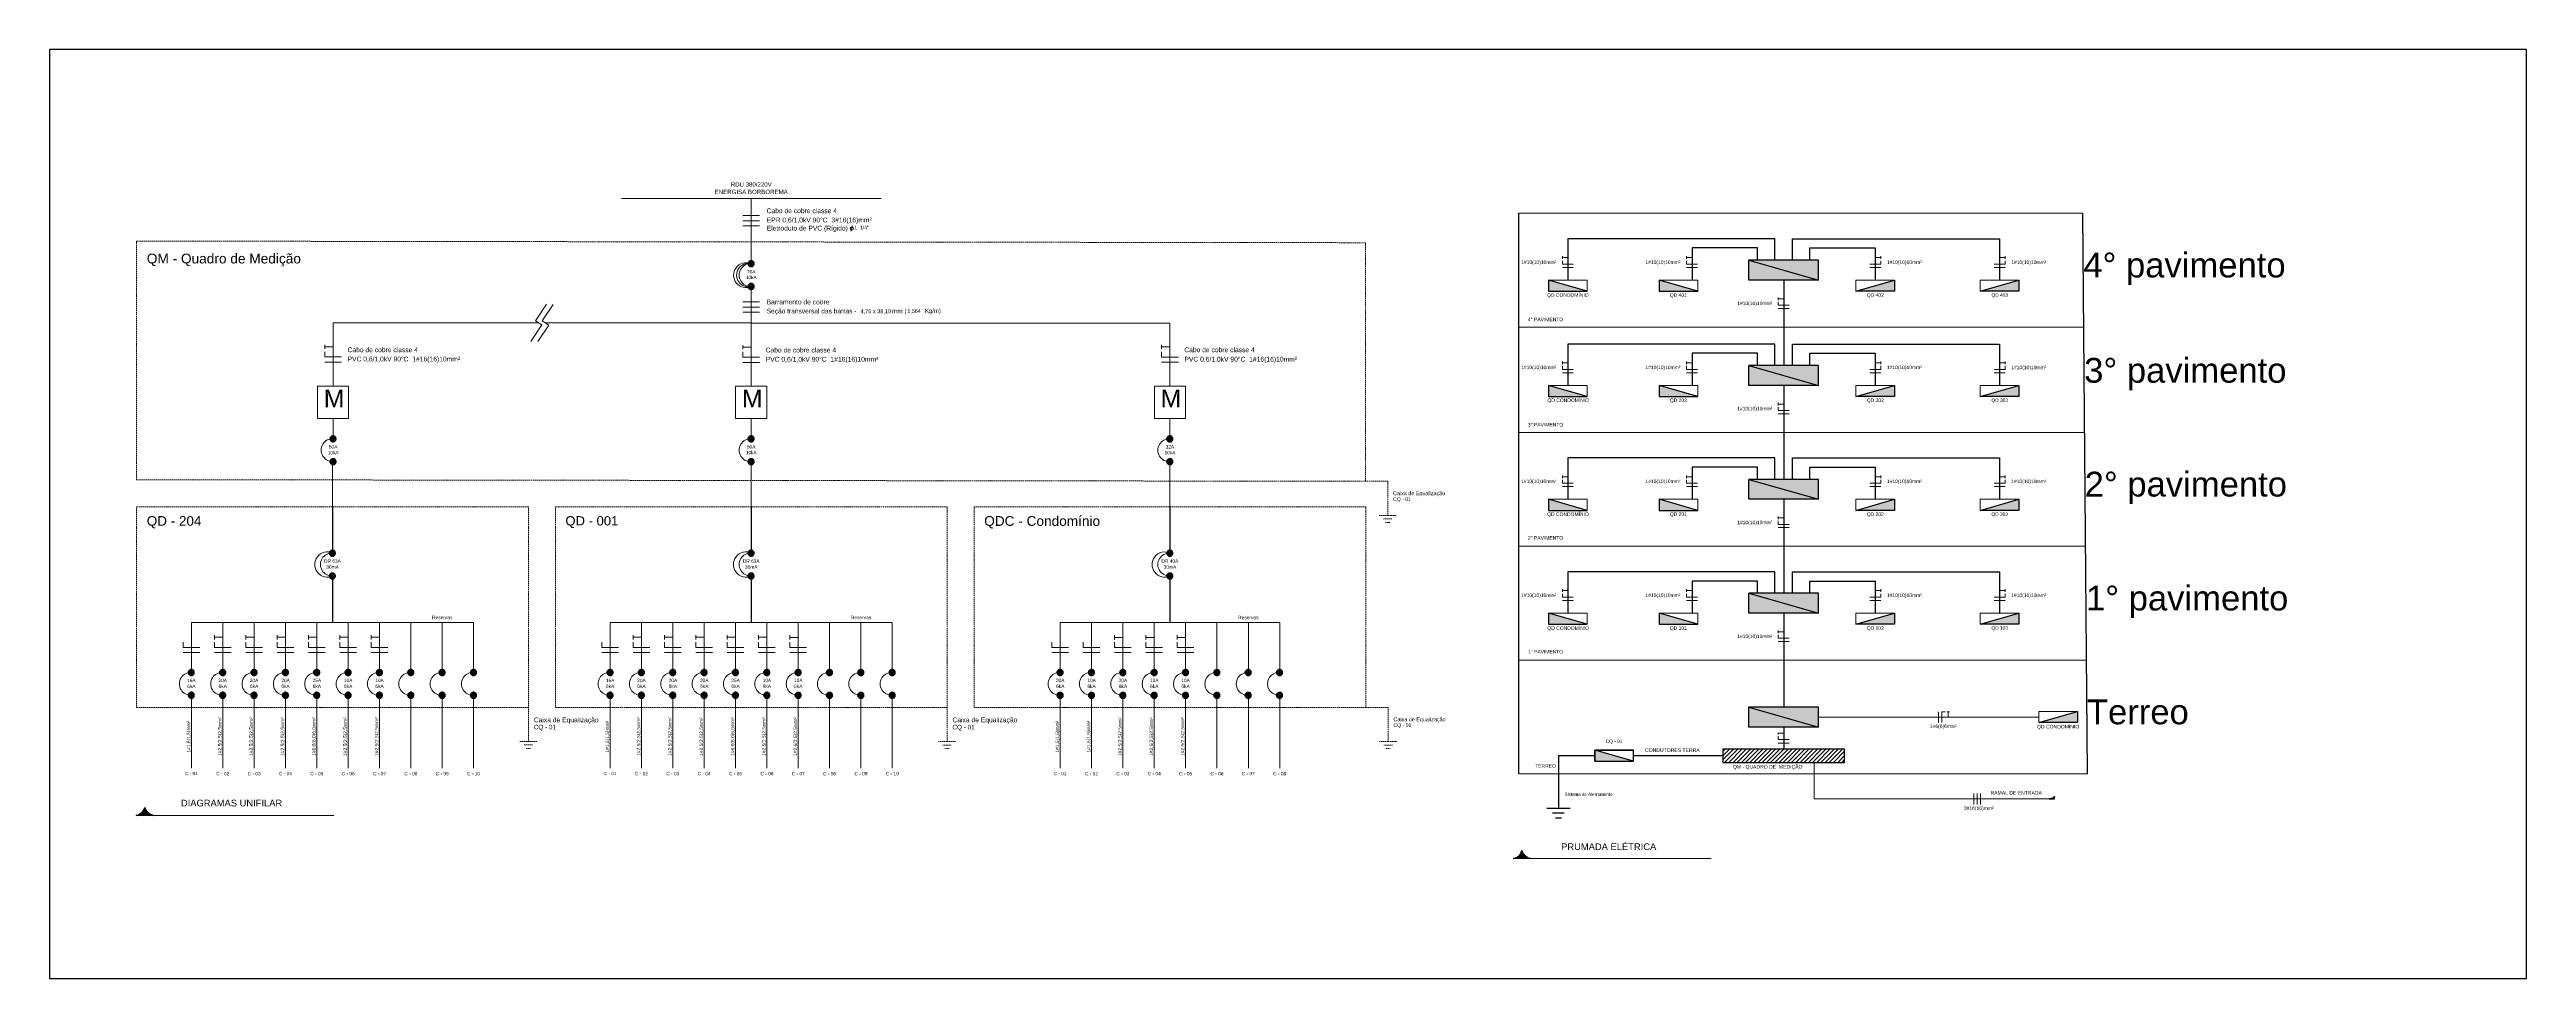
# Model space of a CAD drawing. Header units: millimetres. Extents: x 50 to 186, y -32 to 33.
# Drawn here: x 105.5 to 185.5, y 3.3 to 33.3 of the extents above; entities that cross this region are included whole.
import ezdxf

# ---------------------------------------------------------------- set-up
doc = ezdxf.new("R2010")
doc.units = ezdxf.units.MM
doc.layers.add('11 - Quadro de cargas', color=7, linetype='Continuous', lineweight=30)
doc.layers.add('Prumada Eletrica', color=40, linetype='Continuous', lineweight=30)
doc.layers.add('TEXTO', color=7, linetype='Continuous')
doc.styles.add('Arial0', font='arial.ttf', dxfattribs={"height": 3.14658})
doc.styles.get("Standard").update_dxf_attribs({"font": 'arial.ttf'})

msp = doc.modelspace()

# ---------------------------------------------------------------- hatches: boundary and pattern name
at = {"layer": 'Prumada Eletrica', "true_color": 0x000007}
h = msp.add_hatch(color=7, dxfattribs=at)
h.paths.add_polyline_path([(128.256, 26.45), (128.07, 26.45), (128.256, 26.44)])
h.paths.add_polyline_path([(128.07, 26.45), (128.256, 26.44), (128.066, 26.44)])
h = msp.add_hatch(color=7, dxfattribs=at)
h.paths.add_polyline_path([(128.256, 26.44), (128.066, 26.44), (128.259, 26.433)])
h.paths.add_polyline_path([(128.066, 26.44), (128.259, 26.433), (128.066, 26.433)])
h = msp.add_hatch(color=7, dxfattribs=at)
h.paths.add_polyline_path([(128.259, 26.433), (128.066, 26.433), (128.259, 26.422)])
h.paths.add_polyline_path([(128.066, 26.433), (128.259, 26.422), (128.066, 26.422)])
h = msp.add_hatch(color=7, dxfattribs=at)
h.paths.add_polyline_path([(128.259, 26.422), (128.066, 26.422), (128.259, 26.415)])
h.paths.add_polyline_path([(128.066, 26.422), (128.259, 26.415), (128.066, 26.415)])
h = msp.add_hatch(color=7, dxfattribs=at)
h.paths.add_polyline_path([(128.259, 26.415), (128.066, 26.415), (128.256, 26.404)])
h.paths.add_polyline_path([(128.066, 26.415), (128.256, 26.404), (128.066, 26.404)])
h = msp.add_hatch(color=7, dxfattribs=at)
h.paths.add_polyline_path([(128.256, 26.404), (128.066, 26.404), (128.256, 26.397)])
h.paths.add_polyline_path([(128.066, 26.404), (128.256, 26.397), (128.07, 26.397)])
h = msp.add_hatch(color=7, dxfattribs=at)
h.paths.add_polyline_path([(128.252, 26.457), (128.073, 26.457), (128.256, 26.45)])
h.paths.add_polyline_path([(128.073, 26.457), (128.256, 26.45), (128.07, 26.45)])
h = msp.add_hatch(color=7, dxfattribs=at)
h.paths.add_polyline_path([(128.249, 26.468), (128.077, 26.468), (128.252, 26.457)])
h.paths.add_polyline_path([(128.077, 26.468), (128.252, 26.457), (128.073, 26.457)])
h = msp.add_hatch(color=7, dxfattribs=at)
h.paths.add_polyline_path([(128.245, 26.475), (128.08, 26.475), (128.249, 26.468)])
h.paths.add_polyline_path([(128.08, 26.475), (128.249, 26.468), (128.077, 26.468)])
h = msp.add_hatch(color=7, dxfattribs=at)
h.paths.add_polyline_path([(128.238, 26.482), (128.087, 26.482), (128.245, 26.475)])
h.paths.add_polyline_path([(128.087, 26.482), (128.245, 26.475), (128.08, 26.475)])
h = msp.add_hatch(color=7, dxfattribs=at)
h.paths.add_polyline_path([(128.231, 26.489), (128.091, 26.489), (128.238, 26.482)])
h.paths.add_polyline_path([(128.091, 26.489), (128.238, 26.482), (128.087, 26.482)])
h = msp.add_hatch(color=7, dxfattribs=at)
h.paths.add_polyline_path([(128.224, 26.497), (128.098, 26.497), (128.231, 26.489)])
h.paths.add_polyline_path([(128.098, 26.497), (128.231, 26.489), (128.091, 26.489)])
h = msp.add_hatch(color=7, dxfattribs=at)
h.paths.add_polyline_path([(128.217, 26.5), (128.105, 26.5), (128.224, 26.497)])
h.paths.add_polyline_path([(128.105, 26.5), (128.224, 26.497), (128.098, 26.497)])
h = msp.add_hatch(color=7, dxfattribs=at)
h.paths.add_polyline_path([(128.21, 26.507), (128.112, 26.507), (128.217, 26.5)])
h.paths.add_polyline_path([(128.112, 26.507), (128.217, 26.5), (128.105, 26.5)])
h = msp.add_hatch(color=7, dxfattribs=at)
h.paths.add_polyline_path([(128.202, 26.511), (128.123, 26.511), (128.21, 26.507)])
h.paths.add_polyline_path([(128.123, 26.511), (128.21, 26.507), (128.112, 26.507)])
h = msp.add_hatch(color=7, dxfattribs=at)
h.paths.add_polyline_path([(128.192, 26.514), (128.13, 26.514), (128.202, 26.511)])
h.paths.add_polyline_path([(128.13, 26.514), (128.202, 26.511), (128.123, 26.511)])
h = msp.add_hatch(color=7, dxfattribs=at)
h.paths.add_polyline_path([(128.185, 26.518), (128.141, 26.518), (128.192, 26.514)])
h.paths.add_polyline_path([(128.141, 26.518), (128.192, 26.514), (128.13, 26.514)])
at = {"layer": 'Prumada Eletrica', "true_color": 0x000002}
h = msp.add_hatch(color=2, dxfattribs=at)
h.paths.add_polyline_path([(162.634, 26.534), (160.388, 26.534), (162.634, 25.89)])
h.paths.add_polyline_path([(160.388, 26.534), (162.634, 25.89), (160.388, 25.89)])
at = {"layer": 'Prumada Eletrica', "true_color": 0x000007}
h = msp.add_hatch(color=7, dxfattribs=at)
h.paths.add_polyline_path([(128.256, 25.714), (128.07, 25.714), (128.256, 25.703)])
h.paths.add_polyline_path([(128.07, 25.714), (128.256, 25.703), (128.066, 25.703)])
h = msp.add_hatch(color=7, dxfattribs=at)
h.paths.add_polyline_path([(128.256, 25.703), (128.066, 25.703), (128.259, 25.696)])
h.paths.add_polyline_path([(128.066, 25.703), (128.259, 25.696), (128.066, 25.696)])
h = msp.add_hatch(color=7, dxfattribs=at)
h.paths.add_polyline_path([(128.259, 25.696), (128.066, 25.696), (128.259, 25.684)])
h.paths.add_polyline_path([(128.066, 25.696), (128.259, 25.684), (128.066, 25.684)])
h = msp.add_hatch(color=7, dxfattribs=at)
h.paths.add_polyline_path([(128.259, 25.684), (128.066, 25.684), (128.259, 25.677)])
h.paths.add_polyline_path([(128.066, 25.684), (128.259, 25.677), (128.066, 25.677)])
h = msp.add_hatch(color=7, dxfattribs=at)
h.paths.add_polyline_path([(128.259, 25.677), (128.066, 25.677), (128.256, 25.668)])
h.paths.add_polyline_path([(128.066, 25.677), (128.256, 25.668), (128.066, 25.668)])
h = msp.add_hatch(color=7, dxfattribs=at)
h.paths.add_polyline_path([(128.256, 25.668), (128.066, 25.668), (128.256, 25.661)])
h.paths.add_polyline_path([(128.066, 25.668), (128.256, 25.661), (128.07, 25.661)])
h = msp.add_hatch(color=7, dxfattribs=at)
h.paths.add_polyline_path([(128.256, 26.397), (128.07, 26.397), (128.252, 26.386)])
h.paths.add_polyline_path([(128.07, 26.397), (128.252, 26.386), (128.073, 26.386)])
h = msp.add_hatch(color=7, dxfattribs=at)
h.paths.add_polyline_path([(128.252, 25.721), (128.073, 25.721), (128.256, 25.714)])
h.paths.add_polyline_path([(128.073, 25.721), (128.256, 25.714), (128.07, 25.714)])
h = msp.add_hatch(color=7, dxfattribs=at)
h.paths.add_polyline_path([(128.256, 25.661), (128.07, 25.661), (128.252, 25.65)])
h.paths.add_polyline_path([(128.07, 25.661), (128.252, 25.65), (128.073, 25.65)])
h = msp.add_hatch(color=7, dxfattribs=at)
h.paths.add_polyline_path([(128.252, 26.386), (128.073, 26.386), (128.249, 26.379)])
h.paths.add_polyline_path([(128.073, 26.386), (128.249, 26.379), (128.077, 26.379)])
h = msp.add_hatch(color=7, dxfattribs=at)
h.paths.add_polyline_path([(128.249, 25.732), (128.077, 25.732), (128.252, 25.721)])
h.paths.add_polyline_path([(128.077, 25.732), (128.252, 25.721), (128.073, 25.721)])
h = msp.add_hatch(color=7, dxfattribs=at)
h.paths.add_polyline_path([(128.252, 25.65), (128.073, 25.65), (128.249, 25.643)])
h.paths.add_polyline_path([(128.073, 25.65), (128.249, 25.643), (128.077, 25.643)])
h = msp.add_hatch(color=7, dxfattribs=at)
h.paths.add_polyline_path([(128.249, 26.379), (128.077, 26.379), (128.245, 26.372)])
h.paths.add_polyline_path([(128.077, 26.379), (128.245, 26.372), (128.08, 26.372)])
h = msp.add_hatch(color=7, dxfattribs=at)
h.paths.add_polyline_path([(128.245, 25.739), (128.08, 25.739), (128.249, 25.732)])
h.paths.add_polyline_path([(128.08, 25.739), (128.249, 25.732), (128.077, 25.732)])
h = msp.add_hatch(color=7, dxfattribs=at)
h.paths.add_polyline_path([(128.249, 25.643), (128.077, 25.643), (128.245, 25.636)])
h.paths.add_polyline_path([(128.077, 25.643), (128.245, 25.636), (128.08, 25.636)])
h = msp.add_hatch(color=7, dxfattribs=at)
h.paths.add_polyline_path([(128.245, 26.372), (128.08, 26.372), (128.238, 26.365)])
h.paths.add_polyline_path([(128.08, 26.372), (128.238, 26.365), (128.087, 26.365)])
h = msp.add_hatch(color=7, dxfattribs=at)
h.paths.add_polyline_path([(128.238, 25.746), (128.087, 25.746), (128.245, 25.739)])
h.paths.add_polyline_path([(128.087, 25.746), (128.245, 25.739), (128.08, 25.739)])
h = msp.add_hatch(color=7, dxfattribs=at)
h.paths.add_polyline_path([(128.245, 25.636), (128.08, 25.636), (128.238, 25.629)])
h.paths.add_polyline_path([(128.08, 25.636), (128.238, 25.629), (128.087, 25.629)])
h = msp.add_hatch(color=7, dxfattribs=at)
h.paths.add_polyline_path([(128.238, 26.365), (128.087, 26.365), (128.231, 26.358)])
h.paths.add_polyline_path([(128.087, 26.365), (128.231, 26.358), (128.091, 26.358)])
h = msp.add_hatch(color=7, dxfattribs=at)
h.paths.add_polyline_path([(128.231, 25.753), (128.091, 25.753), (128.238, 25.746)])
h.paths.add_polyline_path([(128.091, 25.753), (128.238, 25.746), (128.087, 25.746)])
h = msp.add_hatch(color=7, dxfattribs=at)
h.paths.add_polyline_path([(128.238, 25.629), (128.087, 25.629), (128.231, 25.62)])
h.paths.add_polyline_path([(128.087, 25.629), (128.231, 25.62), (128.091, 25.62)])
h = msp.add_hatch(color=7, dxfattribs=at)
h.paths.add_polyline_path([(128.231, 26.358), (128.091, 26.358), (128.224, 26.351)])
h.paths.add_polyline_path([(128.091, 26.358), (128.224, 26.351), (128.098, 26.351)])
h = msp.add_hatch(color=7, dxfattribs=at)
h.paths.add_polyline_path([(128.224, 25.76), (128.098, 25.76), (128.231, 25.753)])
h.paths.add_polyline_path([(128.098, 25.76), (128.231, 25.753), (128.091, 25.753)])
h = msp.add_hatch(color=7, dxfattribs=at)
h.paths.add_polyline_path([(128.231, 25.62), (128.091, 25.62), (128.224, 25.613)])
h.paths.add_polyline_path([(128.091, 25.62), (128.224, 25.613), (128.098, 25.613)])
h = msp.add_hatch(color=7, dxfattribs=at)
h.paths.add_polyline_path([(128.224, 26.351), (128.098, 26.351), (128.217, 26.344)])
h.paths.add_polyline_path([(128.098, 26.351), (128.217, 26.344), (128.105, 26.344)])
h = msp.add_hatch(color=7, dxfattribs=at)
h.paths.add_polyline_path([(128.217, 25.764), (128.105, 25.764), (128.224, 25.76)])
h.paths.add_polyline_path([(128.105, 25.764), (128.224, 25.76), (128.098, 25.76)])
h = msp.add_hatch(color=7, dxfattribs=at)
h.paths.add_polyline_path([(128.224, 25.613), (128.098, 25.613), (128.217, 25.606)])
h.paths.add_polyline_path([(128.098, 25.613), (128.217, 25.606), (128.105, 25.606)])
h = msp.add_hatch(color=7, dxfattribs=at)
h.paths.add_polyline_path([(128.217, 26.344), (128.105, 26.344), (128.21, 26.34)])
h.paths.add_polyline_path([(128.105, 26.344), (128.21, 26.34), (128.112, 26.34)])
h = msp.add_hatch(color=7, dxfattribs=at)
h.paths.add_polyline_path([(128.21, 25.771), (128.112, 25.771), (128.217, 25.764)])
h.paths.add_polyline_path([(128.112, 25.771), (128.217, 25.764), (128.105, 25.764)])
h = msp.add_hatch(color=7, dxfattribs=at)
h.paths.add_polyline_path([(128.217, 25.606), (128.105, 25.606), (128.21, 25.603)])
h.paths.add_polyline_path([(128.105, 25.606), (128.21, 25.603), (128.112, 25.603)])
h = msp.add_hatch(color=7, dxfattribs=at)
h.paths.add_polyline_path([(128.21, 26.34), (128.112, 26.34), (128.202, 26.335)])
h.paths.add_polyline_path([(128.112, 26.34), (128.202, 26.335), (128.123, 26.335)])
h = msp.add_hatch(color=7, dxfattribs=at)
h.paths.add_polyline_path([(128.202, 25.774), (128.123, 25.774), (128.21, 25.771)])
h.paths.add_polyline_path([(128.123, 25.774), (128.21, 25.771), (128.112, 25.771)])
h = msp.add_hatch(color=7, dxfattribs=at)
h.paths.add_polyline_path([(128.21, 25.603), (128.112, 25.603), (128.202, 25.599)])
h.paths.add_polyline_path([(128.112, 25.603), (128.202, 25.599), (128.123, 25.599)])
h = msp.add_hatch(color=7, dxfattribs=at)
h.paths.add_polyline_path([(128.202, 26.335), (128.123, 26.335), (128.192, 26.333)])
h.paths.add_polyline_path([(128.123, 26.335), (128.192, 26.333), (128.13, 26.333)])
h = msp.add_hatch(color=7, dxfattribs=at)
h.paths.add_polyline_path([(128.192, 25.778), (128.13, 25.778), (128.202, 25.774)])
h.paths.add_polyline_path([(128.13, 25.778), (128.202, 25.774), (128.123, 25.774)])
h = msp.add_hatch(color=7, dxfattribs=at)
h.paths.add_polyline_path([(128.192, 26.333), (128.13, 26.333), (128.185, 26.328)])
h.paths.add_polyline_path([(128.13, 26.333), (128.185, 26.328), (128.141, 26.328)])
h = msp.add_hatch(color=7, dxfattribs=at)
h.paths.add_polyline_path([(128.185, 25.782), (128.141, 25.782), (128.192, 25.778)])
h.paths.add_polyline_path([(128.141, 25.782), (128.192, 25.778), (128.13, 25.778)])
h = msp.add_hatch(color=7, dxfattribs=at)
h.paths.add_polyline_path([(128.141, 26.328), (128.148, 26.328), (128.174, 26.328)])
h.paths.add_polyline_path([(128.148, 26.328), (128.174, 26.328), (128.167, 26.326)])
at = {"layer": 'Prumada Eletrica', "true_color": 0x000002}
for points in [[(153.91, 25.89), (153.91, 25.533), (155.161, 25.533)], [(157.485, 25.89), (157.485, 25.533), (158.736, 25.533)], [(165.093, 25.89), (165.093, 25.533), (163.842, 25.533)], [(169.109, 25.89), (169.109, 25.533), (167.858, 25.533)], [(153.91, 22.492), (153.91, 22.134), (155.161, 22.134)], [(157.485, 22.492), (157.485, 22.134), (158.736, 22.134)], [(165.093, 22.492), (165.093, 22.134), (163.842, 22.134)], [(169.109, 22.492), (169.109, 22.134), (167.858, 22.134)], [(153.91, 18.814), (153.91, 18.457), (155.161, 18.457)], [(157.485, 18.814), (157.485, 18.457), (158.736, 18.457)], [(165.093, 18.814), (165.093, 18.457), (163.842, 18.457)], [(169.109, 18.814), (169.109, 18.457), (167.858, 18.457)], [(153.91, 15.134), (153.91, 14.776), (155.161, 14.776)], [(157.485, 15.134), (157.485, 14.776), (158.736, 14.776)], [(165.093, 15.138), (165.093, 14.78), (163.842, 14.78)], [(169.109, 15.138), (169.109, 14.78), (167.858, 14.78)], [(171, 11.96), (171, 11.602), (169.749, 11.602)]]:
    msp.add_hatch(color=2, dxfattribs=at).paths.add_polyline_path(points)
at = {"layer": 'Prumada Eletrica', "true_color": 0x000007}
h = msp.add_hatch(color=7, dxfattribs=at)
h.paths.add_polyline_path([(128.202, 25.599), (128.123, 25.599), (128.192, 25.595)])
h.paths.add_polyline_path([(128.123, 25.599), (128.192, 25.595), (128.13, 25.595)])
h = msp.add_hatch(color=7, dxfattribs=at)
h.paths.add_polyline_path([(128.192, 25.595), (128.13, 25.595), (128.185, 25.592)])
h.paths.add_polyline_path([(128.13, 25.595), (128.185, 25.592), (128.141, 25.592)])
h = msp.add_hatch(color=7, dxfattribs=at)
h.paths.add_polyline_path([(128.141, 25.592), (128.148, 25.592), (128.174, 25.592)])
h.paths.add_polyline_path([(128.148, 25.592), (128.174, 25.592), (128.167, 25.588)])
at = {"layer": 'Prumada Eletrica', "true_color": 0x000002}
h = msp.add_hatch(color=2, dxfattribs=at)
h.paths.add_polyline_path([(162.634, 23.136), (160.388, 23.136), (162.634, 22.492)])
h.paths.add_polyline_path([(160.388, 23.136), (162.634, 22.492), (160.388, 22.492)])
at = {"layer": 'Prumada Eletrica', "true_color": 0x000007}
h = msp.add_hatch(color=7, dxfattribs=at)
h.paths.add_polyline_path([(114.747, 20.804), (114.572, 20.804), (114.751, 20.793)])
h.paths.add_polyline_path([(114.572, 20.804), (114.751, 20.793), (114.568, 20.793)])
h = msp.add_hatch(color=7, dxfattribs=at)
h.paths.add_polyline_path([(114.74, 20.818), (114.579, 20.818), (114.744, 20.811)])
h.paths.add_polyline_path([(114.579, 20.818), (114.744, 20.811), (114.572, 20.811)])
h = msp.add_hatch(color=7, dxfattribs=at)
h.paths.add_polyline_path([(114.744, 20.811), (114.572, 20.811), (114.747, 20.804)])
h.paths.add_polyline_path([(114.572, 20.811), (114.747, 20.804), (114.572, 20.804)])
h = msp.add_hatch(color=7, dxfattribs=at)
h.paths.add_polyline_path([(114.733, 20.825), (114.582, 20.825), (114.74, 20.818)])
h.paths.add_polyline_path([(114.582, 20.825), (114.74, 20.818), (114.579, 20.818)])
h = msp.add_hatch(color=7, dxfattribs=at)
h.paths.add_polyline_path([(114.728, 20.833), (114.589, 20.833), (114.733, 20.825)])
h.paths.add_polyline_path([(114.589, 20.833), (114.733, 20.825), (114.582, 20.825)])
h = msp.add_hatch(color=7, dxfattribs=at)
h.paths.add_polyline_path([(114.721, 20.84), (114.597, 20.84), (114.728, 20.833)])
h.paths.add_polyline_path([(114.597, 20.84), (114.728, 20.833), (114.589, 20.833)])
h = msp.add_hatch(color=7, dxfattribs=at)
h.paths.add_polyline_path([(114.714, 20.847), (114.604, 20.847), (114.721, 20.84)])
h.paths.add_polyline_path([(114.604, 20.847), (114.721, 20.84), (114.597, 20.84)])
h = msp.add_hatch(color=7, dxfattribs=at)
h.paths.add_polyline_path([(114.707, 20.85), (114.611, 20.85), (114.714, 20.847)])
h.paths.add_polyline_path([(114.611, 20.85), (114.714, 20.847), (114.604, 20.847)])
h = msp.add_hatch(color=7, dxfattribs=at)
h.paths.add_polyline_path([(114.7, 20.854), (114.622, 20.854), (114.707, 20.85)])
h.paths.add_polyline_path([(114.622, 20.854), (114.707, 20.85), (114.611, 20.85)])
h = msp.add_hatch(color=7, dxfattribs=at)
h.paths.add_polyline_path([(114.689, 20.857), (114.629, 20.857), (114.7, 20.854)])
h.paths.add_polyline_path([(114.629, 20.857), (114.7, 20.854), (114.622, 20.854)])
h = msp.add_hatch(color=7, dxfattribs=at)
h.paths.add_polyline_path([(114.682, 20.861), (114.639, 20.861), (114.689, 20.857)])
h.paths.add_polyline_path([(114.639, 20.861), (114.689, 20.857), (114.629, 20.857)])
for points in [[(114.664, 20.866), (114.668, 20.861), (114.646, 20.861)], [(114.664, 20.128), (114.668, 20.125), (114.646, 20.125)], [(114.618, 16.981), (114.661, 16.981), (114.65, 16.978)], [(114.643, 17.171), (114.65, 17.168), (114.625, 17.168)], [(128.141, 16.981), (128.185, 16.981), (128.174, 16.978)], [(128.167, 17.171), (128.174, 17.168), (128.148, 17.168)], [(141.666, 16.981), (141.708, 16.981), (141.697, 16.978)], [(141.691, 17.171), (141.697, 17.168), (141.672, 17.168)], [(114.618, 16.245), (114.661, 16.245), (114.65, 16.242)], [(114.643, 16.435), (114.65, 16.431), (114.625, 16.431)], [(128.141, 16.245), (128.185, 16.245), (128.174, 16.242)], [(128.167, 16.435), (128.174, 16.431), (128.148, 16.431)], [(141.666, 16.244), (141.708, 16.244), (141.697, 16.241)], [(141.691, 16.434), (141.697, 16.431), (141.672, 16.431)], [(110.063, 13.128), (110.105, 13.128), (110.091, 13.123)], [(111.074, 13.128), (111.118, 13.128), (111.107, 13.123)], [(112.086, 13.128), (112.129, 13.128), (112.119, 13.123)], [(113.098, 13.128), (113.142, 13.128), (113.131, 13.123)], [(114.11, 13.128), (114.157, 13.128), (114.142, 13.123)], [(115.122, 13.128), (115.168, 13.128), (115.154, 13.123)], [(116.138, 13.128), (116.181, 13.128), (116.166, 13.123)], [(117.149, 13.128), (117.192, 13.128), (117.181, 13.123)], [(118.162, 13.128), (118.205, 13.128), (118.194, 13.123)], [(119.173, 13.128), (119.216, 13.128), (119.205, 13.123)], [(123.585, 13.128), (123.629, 13.128), (123.617, 13.123)], [(124.598, 13.128), (124.641, 13.128), (124.63, 13.123)], [(125.609, 13.128), (125.652, 13.128), (125.641, 13.123)], [(126.622, 13.128), (126.665, 13.128), (126.654, 13.123)], [(127.633, 13.128), (127.681, 13.128), (127.665, 13.123)], [(128.649, 13.128), (128.692, 13.128), (128.678, 13.123)], [(129.663, 13.126), (129.704, 13.126), (129.693, 13.123)], [(130.674, 13.126), (130.716, 13.126), (130.705, 13.123)], [(131.685, 13.126), (131.73, 13.126), (131.719, 13.123)], [(132.696, 13.126), (132.741, 13.126), (132.73, 13.123)], [(138.121, 13.126), (138.166, 13.126), (138.155, 13.123)], [(139.133, 13.126), (139.177, 13.126), (139.166, 13.123)], [(140.147, 13.126), (140.189, 13.126), (140.177, 13.123)], [(141.158, 13.126), (141.205, 13.126), (141.189, 13.123)], [(142.172, 13.126), (142.217, 13.126), (142.203, 13.123)], [(143.186, 13.126), (143.228, 13.126), (143.217, 13.123)], [(144.197, 13.126), (144.239, 13.126), (144.228, 13.123)], [(145.208, 13.126), (145.25, 13.126), (145.242, 13.123)], [(110.063, 12.39), (110.105, 12.39), (110.091, 12.387)], [(111.074, 12.39), (111.118, 12.39), (111.107, 12.387)], [(112.086, 12.39), (112.129, 12.39), (112.119, 12.387)], [(113.098, 12.39), (113.142, 12.39), (113.131, 12.387)], [(114.11, 12.39), (114.157, 12.39), (114.142, 12.387)], [(115.122, 12.39), (115.168, 12.39), (115.154, 12.387)], [(116.138, 12.39), (116.181, 12.39), (116.166, 12.387)], [(117.149, 12.39), (117.192, 12.39), (117.181, 12.387)], [(118.162, 12.39), (118.205, 12.39), (118.194, 12.387)], [(119.173, 12.39), (119.216, 12.39), (119.205, 12.387)], [(123.585, 12.39), (123.629, 12.39), (123.617, 12.387)], [(124.598, 12.39), (124.641, 12.39), (124.63, 12.387)], [(125.609, 12.39), (125.652, 12.39), (125.641, 12.387)], [(126.622, 12.39), (126.665, 12.39), (126.654, 12.387)], [(127.633, 12.39), (127.681, 12.39), (127.665, 12.387)], [(128.649, 12.39), (128.692, 12.39), (128.678, 12.387)], [(129.663, 12.389), (129.704, 12.389), (129.693, 12.386)], [(130.674, 12.389), (130.716, 12.389), (130.705, 12.386)], [(131.685, 12.389), (131.73, 12.389), (131.719, 12.386)], [(132.696, 12.389), (132.741, 12.389), (132.73, 12.386)], [(138.121, 12.389), (138.166, 12.389), (138.155, 12.386)], [(139.133, 12.389), (139.177, 12.389), (139.166, 12.386)], [(140.147, 12.389), (140.189, 12.389), (140.177, 12.386)], [(141.158, 12.389), (141.205, 12.389), (141.189, 12.386)], [(142.172, 12.389), (142.217, 12.389), (142.203, 12.386)], [(143.186, 12.389), (143.228, 12.389), (143.217, 12.386)], [(144.197, 12.389), (144.239, 12.389), (144.228, 12.386)], [(145.208, 12.389), (145.25, 12.389), (145.242, 12.386)]]:
    msp.add_hatch(color=7, dxfattribs=at).paths.add_polyline_path(points)
h = msp.add_hatch(color=7, dxfattribs=at)
h.paths.add_polyline_path([(128.252, 20.801), (128.073, 20.801), (128.256, 20.793)])
h.paths.add_polyline_path([(128.073, 20.801), (128.256, 20.793), (128.07, 20.793)])
h = msp.add_hatch(color=7, dxfattribs=at)
h.paths.add_polyline_path([(128.249, 20.811), (128.077, 20.811), (128.252, 20.801)])
h.paths.add_polyline_path([(128.077, 20.811), (128.252, 20.801), (128.073, 20.801)])
h = msp.add_hatch(color=7, dxfattribs=at)
h.paths.add_polyline_path([(128.245, 20.818), (128.08, 20.818), (128.249, 20.811)])
h.paths.add_polyline_path([(128.08, 20.818), (128.249, 20.811), (128.077, 20.811)])
h = msp.add_hatch(color=7, dxfattribs=at)
h.paths.add_polyline_path([(128.238, 20.825), (128.087, 20.825), (128.245, 20.818)])
h.paths.add_polyline_path([(128.087, 20.825), (128.245, 20.818), (128.08, 20.818)])
h = msp.add_hatch(color=7, dxfattribs=at)
h.paths.add_polyline_path([(128.231, 20.833), (128.091, 20.833), (128.238, 20.825)])
h.paths.add_polyline_path([(128.091, 20.833), (128.238, 20.825), (128.087, 20.825)])
h = msp.add_hatch(color=7, dxfattribs=at)
h.paths.add_polyline_path([(128.224, 20.84), (128.098, 20.84), (128.231, 20.833)])
h.paths.add_polyline_path([(128.098, 20.84), (128.231, 20.833), (128.091, 20.833)])
h = msp.add_hatch(color=7, dxfattribs=at)
h.paths.add_polyline_path([(128.217, 20.843), (128.105, 20.843), (128.224, 20.84)])
h.paths.add_polyline_path([(128.105, 20.843), (128.224, 20.84), (128.098, 20.84)])
h = msp.add_hatch(color=7, dxfattribs=at)
h.paths.add_polyline_path([(128.21, 20.85), (128.112, 20.85), (128.217, 20.843)])
h.paths.add_polyline_path([(128.112, 20.85), (128.217, 20.843), (128.105, 20.843)])
h = msp.add_hatch(color=7, dxfattribs=at)
h.paths.add_polyline_path([(128.202, 20.854), (128.123, 20.854), (128.21, 20.85)])
h.paths.add_polyline_path([(128.123, 20.854), (128.21, 20.85), (128.112, 20.85)])
h = msp.add_hatch(color=7, dxfattribs=at)
h.paths.add_polyline_path([(128.192, 20.857), (128.13, 20.857), (128.202, 20.854)])
h.paths.add_polyline_path([(128.13, 20.857), (128.202, 20.854), (128.123, 20.854)])
h = msp.add_hatch(color=7, dxfattribs=at)
h.paths.add_polyline_path([(128.185, 20.861), (128.141, 20.861), (128.192, 20.857)])
h.paths.add_polyline_path([(128.141, 20.861), (128.192, 20.857), (128.13, 20.857)])
h = msp.add_hatch(color=7, dxfattribs=at)
h.paths.add_polyline_path([(141.772, 20.811), (141.602, 20.811), (141.775, 20.8)])
h.paths.add_polyline_path([(141.602, 20.811), (141.775, 20.8), (141.596, 20.8)])
h = msp.add_hatch(color=7, dxfattribs=at)
h.paths.add_polyline_path([(141.77, 20.817), (141.605, 20.817), (141.772, 20.811)])
h.paths.add_polyline_path([(141.605, 20.817), (141.772, 20.811), (141.602, 20.811)])
h = msp.add_hatch(color=7, dxfattribs=at)
h.paths.add_polyline_path([(141.761, 20.825), (141.61, 20.825), (141.77, 20.817)])
h.paths.add_polyline_path([(141.61, 20.825), (141.77, 20.817), (141.605, 20.817)])
h = msp.add_hatch(color=7, dxfattribs=at)
h.paths.add_polyline_path([(141.756, 20.833), (141.619, 20.833), (141.761, 20.825)])
h.paths.add_polyline_path([(141.619, 20.833), (141.761, 20.825), (141.61, 20.825)])
h = msp.add_hatch(color=7, dxfattribs=at)
h.paths.add_polyline_path([(141.747, 20.839), (141.622, 20.839), (141.756, 20.833)])
h.paths.add_polyline_path([(141.622, 20.839), (141.756, 20.833), (141.619, 20.833)])
h = msp.add_hatch(color=7, dxfattribs=at)
h.paths.add_polyline_path([(141.745, 20.842), (141.63, 20.842), (141.747, 20.839)])
h.paths.add_polyline_path([(141.63, 20.842), (141.747, 20.839), (141.622, 20.839)])
h = msp.add_hatch(color=7, dxfattribs=at)
h.paths.add_polyline_path([(141.733, 20.85), (141.636, 20.85), (141.745, 20.842)])
h.paths.add_polyline_path([(141.636, 20.85), (141.745, 20.842), (141.63, 20.842)])
h = msp.add_hatch(color=7, dxfattribs=at)
h.paths.add_polyline_path([(141.725, 20.853), (141.647, 20.853), (141.733, 20.85)])
h.paths.add_polyline_path([(141.647, 20.853), (141.733, 20.85), (141.636, 20.85)])
h = msp.add_hatch(color=7, dxfattribs=at)
h.paths.add_polyline_path([(141.717, 20.859), (141.655, 20.859), (141.725, 20.853)])
h.paths.add_polyline_path([(141.655, 20.859), (141.725, 20.853), (141.647, 20.853)])
h = msp.add_hatch(color=7, dxfattribs=at)
h.paths.add_polyline_path([(141.708, 20.861), (141.666, 20.861), (141.717, 20.859)])
h.paths.add_polyline_path([(141.666, 20.861), (141.717, 20.859), (141.655, 20.859)])
h = msp.add_hatch(color=7, dxfattribs=at)
h.paths.add_polyline_path([(114.751, 20.793), (114.568, 20.793), (114.754, 20.786)])
h.paths.add_polyline_path([(114.568, 20.793), (114.754, 20.786), (114.565, 20.786)])
h = msp.add_hatch(color=7, dxfattribs=at)
h.paths.add_polyline_path([(114.754, 20.786), (114.565, 20.786), (114.754, 20.776)])
h.paths.add_polyline_path([(114.565, 20.786), (114.754, 20.776), (114.565, 20.776)])
h = msp.add_hatch(color=7, dxfattribs=at)
h.paths.add_polyline_path([(114.754, 20.776), (114.565, 20.776), (114.754, 20.768)])
h.paths.add_polyline_path([(114.565, 20.776), (114.754, 20.768), (114.565, 20.768)])
h = msp.add_hatch(color=7, dxfattribs=at)
h.paths.add_polyline_path([(114.754, 20.768), (114.565, 20.768), (114.754, 20.758)])
h.paths.add_polyline_path([(114.565, 20.768), (114.754, 20.758), (114.565, 20.758)])
h = msp.add_hatch(color=7, dxfattribs=at)
h.paths.add_polyline_path([(114.754, 20.758), (114.565, 20.758), (114.754, 20.747)])
h.paths.add_polyline_path([(114.565, 20.758), (114.754, 20.747), (114.565, 20.747)])
h = msp.add_hatch(color=7, dxfattribs=at)
h.paths.add_polyline_path([(114.754, 20.747), (114.565, 20.747), (114.751, 20.74)])
h.paths.add_polyline_path([(114.565, 20.747), (114.751, 20.74), (114.568, 20.74)])
h = msp.add_hatch(color=7, dxfattribs=at)
h.paths.add_polyline_path([(114.751, 20.057), (114.568, 20.057), (114.754, 20.05)])
h.paths.add_polyline_path([(114.568, 20.057), (114.754, 20.05), (114.565, 20.05)])
h = msp.add_hatch(color=7, dxfattribs=at)
h.paths.add_polyline_path([(114.754, 20.05), (114.565, 20.05), (114.754, 20.039)])
h.paths.add_polyline_path([(114.565, 20.05), (114.754, 20.039), (114.565, 20.039)])
h = msp.add_hatch(color=7, dxfattribs=at)
h.paths.add_polyline_path([(114.754, 20.039), (114.565, 20.039), (114.754, 20.032)])
h.paths.add_polyline_path([(114.565, 20.039), (114.754, 20.032), (114.565, 20.032)])
h = msp.add_hatch(color=7, dxfattribs=at)
h.paths.add_polyline_path([(114.754, 20.032), (114.565, 20.032), (114.754, 20.021)])
h.paths.add_polyline_path([(114.565, 20.032), (114.754, 20.021), (114.565, 20.021)])
h = msp.add_hatch(color=7, dxfattribs=at)
h.paths.add_polyline_path([(114.754, 20.021), (114.565, 20.021), (114.754, 20.011)])
h.paths.add_polyline_path([(114.565, 20.021), (114.754, 20.011), (114.565, 20.011)])
h = msp.add_hatch(color=7, dxfattribs=at)
h.paths.add_polyline_path([(114.754, 20.011), (114.565, 20.011), (114.751, 20.004)])
h.paths.add_polyline_path([(114.565, 20.011), (114.751, 20.004), (114.568, 20.004)])
h = msp.add_hatch(color=7, dxfattribs=at)
h.paths.add_polyline_path([(114.751, 20.74), (114.568, 20.74), (114.747, 20.733)])
h.paths.add_polyline_path([(114.568, 20.74), (114.747, 20.733), (114.572, 20.733)])
h = msp.add_hatch(color=7, dxfattribs=at)
h.paths.add_polyline_path([(114.747, 20.068), (114.572, 20.068), (114.751, 20.057)])
h.paths.add_polyline_path([(114.572, 20.068), (114.751, 20.057), (114.568, 20.057)])
h = msp.add_hatch(color=7, dxfattribs=at)
h.paths.add_polyline_path([(114.751, 20.004), (114.568, 20.004), (114.747, 19.997)])
h.paths.add_polyline_path([(114.568, 20.004), (114.747, 19.997), (114.572, 19.997)])
h = msp.add_hatch(color=7, dxfattribs=at)
h.paths.add_polyline_path([(114.747, 20.733), (114.572, 20.733), (114.744, 20.722)])
h.paths.add_polyline_path([(114.572, 20.733), (114.744, 20.722), (114.572, 20.722)])
h = msp.add_hatch(color=7, dxfattribs=at)
h.paths.add_polyline_path([(114.744, 20.722), (114.572, 20.722), (114.74, 20.715)])
h.paths.add_polyline_path([(114.572, 20.722), (114.74, 20.715), (114.579, 20.715)])
h = msp.add_hatch(color=7, dxfattribs=at)
h.paths.add_polyline_path([(114.74, 20.082), (114.579, 20.082), (114.744, 20.075)])
h.paths.add_polyline_path([(114.579, 20.082), (114.744, 20.075), (114.572, 20.075)])
h = msp.add_hatch(color=7, dxfattribs=at)
h.paths.add_polyline_path([(114.744, 20.075), (114.572, 20.075), (114.747, 20.068)])
h.paths.add_polyline_path([(114.572, 20.075), (114.747, 20.068), (114.572, 20.068)])
h = msp.add_hatch(color=7, dxfattribs=at)
h.paths.add_polyline_path([(114.74, 20.715), (114.579, 20.715), (114.733, 20.708)])
h.paths.add_polyline_path([(114.579, 20.715), (114.733, 20.708), (114.582, 20.708)])
h = msp.add_hatch(color=7, dxfattribs=at)
h.paths.add_polyline_path([(114.733, 20.089), (114.582, 20.089), (114.74, 20.082)])
h.paths.add_polyline_path([(114.582, 20.089), (114.74, 20.082), (114.579, 20.082)])
h = msp.add_hatch(color=7, dxfattribs=at)
h.paths.add_polyline_path([(114.733, 20.708), (114.582, 20.708), (114.728, 20.701)])
h.paths.add_polyline_path([(114.582, 20.708), (114.728, 20.701), (114.589, 20.701)])
h = msp.add_hatch(color=7, dxfattribs=at)
h.paths.add_polyline_path([(114.728, 20.096), (114.589, 20.096), (114.733, 20.089)])
h.paths.add_polyline_path([(114.589, 20.096), (114.733, 20.089), (114.582, 20.089)])
h = msp.add_hatch(color=7, dxfattribs=at)
h.paths.add_polyline_path([(114.728, 20.701), (114.589, 20.701), (114.721, 20.694)])
h.paths.add_polyline_path([(114.589, 20.701), (114.721, 20.694), (114.597, 20.694)])
h = msp.add_hatch(color=7, dxfattribs=at)
h.paths.add_polyline_path([(114.721, 20.103), (114.597, 20.103), (114.728, 20.096)])
h.paths.add_polyline_path([(114.597, 20.103), (114.728, 20.096), (114.589, 20.096)])
h = msp.add_hatch(color=7, dxfattribs=at)
h.paths.add_polyline_path([(114.721, 20.694), (114.597, 20.694), (114.714, 20.69)])
h.paths.add_polyline_path([(114.597, 20.694), (114.714, 20.69), (114.604, 20.69)])
h = msp.add_hatch(color=7, dxfattribs=at)
h.paths.add_polyline_path([(114.714, 20.11), (114.604, 20.11), (114.721, 20.103)])
h.paths.add_polyline_path([(114.604, 20.11), (114.721, 20.103), (114.597, 20.103)])
h = msp.add_hatch(color=7, dxfattribs=at)
h.paths.add_polyline_path([(114.714, 20.69), (114.604, 20.69), (114.707, 20.683)])
h.paths.add_polyline_path([(114.604, 20.69), (114.707, 20.683), (114.611, 20.683)])
h = msp.add_hatch(color=7, dxfattribs=at)
h.paths.add_polyline_path([(114.707, 20.114), (114.611, 20.114), (114.714, 20.11)])
h.paths.add_polyline_path([(114.611, 20.114), (114.714, 20.11), (114.604, 20.11)])
h = msp.add_hatch(color=7, dxfattribs=at)
h.paths.add_polyline_path([(114.707, 20.683), (114.611, 20.683), (114.7, 20.678)])
h.paths.add_polyline_path([(114.611, 20.683), (114.7, 20.678), (114.622, 20.678)])
h = msp.add_hatch(color=7, dxfattribs=at)
h.paths.add_polyline_path([(114.7, 20.118), (114.622, 20.118), (114.707, 20.114)])
h.paths.add_polyline_path([(114.622, 20.118), (114.707, 20.114), (114.611, 20.114)])
h = msp.add_hatch(color=7, dxfattribs=at)
h.paths.add_polyline_path([(114.7, 20.678), (114.622, 20.678), (114.689, 20.676)])
h.paths.add_polyline_path([(114.622, 20.678), (114.689, 20.676), (114.629, 20.676)])
h = msp.add_hatch(color=7, dxfattribs=at)
h.paths.add_polyline_path([(114.689, 20.121), (114.629, 20.121), (114.7, 20.118)])
h.paths.add_polyline_path([(114.629, 20.121), (114.7, 20.118), (114.622, 20.118)])
h = msp.add_hatch(color=7, dxfattribs=at)
h.paths.add_polyline_path([(114.689, 20.676), (114.629, 20.676), (114.682, 20.671)])
h.paths.add_polyline_path([(114.629, 20.676), (114.682, 20.671), (114.639, 20.671)])
h = msp.add_hatch(color=7, dxfattribs=at)
h.paths.add_polyline_path([(114.682, 20.125), (114.639, 20.125), (114.689, 20.121)])
h.paths.add_polyline_path([(114.639, 20.125), (114.689, 20.121), (114.629, 20.121)])
h = msp.add_hatch(color=7, dxfattribs=at)
h.paths.add_polyline_path([(128.256, 20.793), (128.07, 20.793), (128.256, 20.786)])
h.paths.add_polyline_path([(128.07, 20.793), (128.256, 20.786), (128.066, 20.786)])
h = msp.add_hatch(color=7, dxfattribs=at)
h.paths.add_polyline_path([(128.256, 20.786), (128.066, 20.786), (128.259, 20.776)])
h.paths.add_polyline_path([(128.066, 20.786), (128.259, 20.776), (128.066, 20.776)])
h = msp.add_hatch(color=7, dxfattribs=at)
h.paths.add_polyline_path([(128.259, 20.776), (128.066, 20.776), (128.259, 20.765)])
h.paths.add_polyline_path([(128.066, 20.776), (128.259, 20.765), (128.066, 20.765)])
h = msp.add_hatch(color=7, dxfattribs=at)
h.paths.add_polyline_path([(128.259, 20.765), (128.066, 20.765), (128.259, 20.758)])
h.paths.add_polyline_path([(128.066, 20.765), (128.259, 20.758), (128.066, 20.758)])
h = msp.add_hatch(color=7, dxfattribs=at)
h.paths.add_polyline_path([(128.259, 20.758), (128.066, 20.758), (128.256, 20.747)])
h.paths.add_polyline_path([(128.066, 20.758), (128.256, 20.747), (128.066, 20.747)])
h = msp.add_hatch(color=7, dxfattribs=at)
h.paths.add_polyline_path([(128.256, 20.747), (128.066, 20.747), (128.256, 20.74)])
h.paths.add_polyline_path([(128.066, 20.747), (128.256, 20.74), (128.07, 20.74)])
h = msp.add_hatch(color=7, dxfattribs=at)
h.paths.add_polyline_path([(128.256, 20.057), (128.07, 20.057), (128.256, 20.05)])
h.paths.add_polyline_path([(128.07, 20.057), (128.256, 20.05), (128.066, 20.05)])
h = msp.add_hatch(color=7, dxfattribs=at)
h.paths.add_polyline_path([(128.256, 20.05), (128.066, 20.05), (128.259, 20.039)])
h.paths.add_polyline_path([(128.066, 20.05), (128.259, 20.039), (128.066, 20.039)])
h = msp.add_hatch(color=7, dxfattribs=at)
h.paths.add_polyline_path([(128.259, 20.039), (128.066, 20.039), (128.259, 20.029)])
h.paths.add_polyline_path([(128.066, 20.039), (128.259, 20.029), (128.066, 20.029)])
h = msp.add_hatch(color=7, dxfattribs=at)
h.paths.add_polyline_path([(128.259, 20.029), (128.066, 20.029), (128.259, 20.021)])
h.paths.add_polyline_path([(128.066, 20.029), (128.259, 20.021), (128.066, 20.021)])
h = msp.add_hatch(color=7, dxfattribs=at)
h.paths.add_polyline_path([(128.259, 20.021), (128.066, 20.021), (128.256, 20.011)])
h.paths.add_polyline_path([(128.066, 20.021), (128.256, 20.011), (128.066, 20.011)])
h = msp.add_hatch(color=7, dxfattribs=at)
h.paths.add_polyline_path([(128.256, 20.011), (128.066, 20.011), (128.256, 20.004)])
h.paths.add_polyline_path([(128.066, 20.011), (128.256, 20.004), (128.07, 20.004)])
h = msp.add_hatch(color=7, dxfattribs=at)
h.paths.add_polyline_path([(128.256, 20.74), (128.07, 20.74), (128.252, 20.729)])
h.paths.add_polyline_path([(128.07, 20.74), (128.252, 20.729), (128.073, 20.729)])
h = msp.add_hatch(color=7, dxfattribs=at)
h.paths.add_polyline_path([(128.252, 20.064), (128.073, 20.064), (128.256, 20.057)])
h.paths.add_polyline_path([(128.073, 20.064), (128.256, 20.057), (128.07, 20.057)])
h = msp.add_hatch(color=7, dxfattribs=at)
h.paths.add_polyline_path([(128.256, 20.004), (128.07, 20.004), (128.252, 19.993)])
h.paths.add_polyline_path([(128.07, 20.004), (128.252, 19.993), (128.073, 19.993)])
h = msp.add_hatch(color=7, dxfattribs=at)
h.paths.add_polyline_path([(128.252, 20.729), (128.073, 20.729), (128.249, 20.722)])
h.paths.add_polyline_path([(128.073, 20.729), (128.249, 20.722), (128.077, 20.722)])
h = msp.add_hatch(color=7, dxfattribs=at)
h.paths.add_polyline_path([(128.249, 20.075), (128.077, 20.075), (128.252, 20.064)])
h.paths.add_polyline_path([(128.077, 20.075), (128.252, 20.064), (128.073, 20.064)])
h = msp.add_hatch(color=7, dxfattribs=at)
h.paths.add_polyline_path([(128.249, 20.722), (128.077, 20.722), (128.245, 20.715)])
h.paths.add_polyline_path([(128.077, 20.722), (128.245, 20.715), (128.08, 20.715)])
h = msp.add_hatch(color=7, dxfattribs=at)
h.paths.add_polyline_path([(128.245, 20.082), (128.08, 20.082), (128.249, 20.075)])
h.paths.add_polyline_path([(128.08, 20.082), (128.249, 20.075), (128.077, 20.075)])
h = msp.add_hatch(color=7, dxfattribs=at)
h.paths.add_polyline_path([(128.245, 20.715), (128.08, 20.715), (128.238, 20.708)])
h.paths.add_polyline_path([(128.08, 20.715), (128.238, 20.708), (128.087, 20.708)])
h = msp.add_hatch(color=7, dxfattribs=at)
h.paths.add_polyline_path([(128.238, 20.089), (128.087, 20.089), (128.245, 20.082)])
h.paths.add_polyline_path([(128.087, 20.089), (128.245, 20.082), (128.08, 20.082)])
h = msp.add_hatch(color=7, dxfattribs=at)
h.paths.add_polyline_path([(128.238, 20.708), (128.087, 20.708), (128.231, 20.701)])
h.paths.add_polyline_path([(128.087, 20.708), (128.231, 20.701), (128.091, 20.701)])
h = msp.add_hatch(color=7, dxfattribs=at)
h.paths.add_polyline_path([(128.231, 20.096), (128.091, 20.096), (128.238, 20.089)])
h.paths.add_polyline_path([(128.091, 20.096), (128.238, 20.089), (128.087, 20.089)])
h = msp.add_hatch(color=7, dxfattribs=at)
h.paths.add_polyline_path([(128.231, 20.701), (128.091, 20.701), (128.224, 20.694)])
h.paths.add_polyline_path([(128.091, 20.701), (128.224, 20.694), (128.098, 20.694)])
h = msp.add_hatch(color=7, dxfattribs=at)
h.paths.add_polyline_path([(128.224, 20.103), (128.098, 20.103), (128.231, 20.096)])
h.paths.add_polyline_path([(128.098, 20.103), (128.231, 20.096), (128.091, 20.096)])
h = msp.add_hatch(color=7, dxfattribs=at)
h.paths.add_polyline_path([(128.224, 20.694), (128.098, 20.694), (128.217, 20.687)])
h.paths.add_polyline_path([(128.098, 20.694), (128.217, 20.687), (128.105, 20.687)])
h = msp.add_hatch(color=7, dxfattribs=at)
h.paths.add_polyline_path([(128.217, 20.107), (128.105, 20.107), (128.224, 20.103)])
h.paths.add_polyline_path([(128.105, 20.107), (128.224, 20.103), (128.098, 20.103)])
h = msp.add_hatch(color=7, dxfattribs=at)
h.paths.add_polyline_path([(128.217, 20.687), (128.105, 20.687), (128.21, 20.683)])
h.paths.add_polyline_path([(128.105, 20.687), (128.21, 20.683), (128.112, 20.683)])
h = msp.add_hatch(color=7, dxfattribs=at)
h.paths.add_polyline_path([(128.21, 20.114), (128.112, 20.114), (128.217, 20.107)])
h.paths.add_polyline_path([(128.112, 20.114), (128.217, 20.107), (128.105, 20.107)])
h = msp.add_hatch(color=7, dxfattribs=at)
h.paths.add_polyline_path([(128.21, 20.683), (128.112, 20.683), (128.202, 20.678)])
h.paths.add_polyline_path([(128.112, 20.683), (128.202, 20.678), (128.123, 20.678)])
h = msp.add_hatch(color=7, dxfattribs=at)
h.paths.add_polyline_path([(128.202, 20.118), (128.123, 20.118), (128.21, 20.114)])
h.paths.add_polyline_path([(128.123, 20.118), (128.21, 20.114), (128.112, 20.114)])
h = msp.add_hatch(color=7, dxfattribs=at)
h.paths.add_polyline_path([(128.202, 20.678), (128.123, 20.678), (128.192, 20.676)])
h.paths.add_polyline_path([(128.123, 20.678), (128.192, 20.676), (128.13, 20.676)])
h = msp.add_hatch(color=7, dxfattribs=at)
h.paths.add_polyline_path([(128.192, 20.121), (128.13, 20.121), (128.202, 20.118)])
h.paths.add_polyline_path([(128.13, 20.121), (128.202, 20.118), (128.123, 20.118)])
h = msp.add_hatch(color=7, dxfattribs=at)
h.paths.add_polyline_path([(128.192, 20.676), (128.13, 20.676), (128.185, 20.671)])
h.paths.add_polyline_path([(128.13, 20.676), (128.185, 20.671), (128.141, 20.671)])
h = msp.add_hatch(color=7, dxfattribs=at)
h.paths.add_polyline_path([(128.185, 20.125), (128.141, 20.125), (128.192, 20.121)])
h.paths.add_polyline_path([(128.141, 20.125), (128.192, 20.121), (128.13, 20.121)])
h = msp.add_hatch(color=7, dxfattribs=at)
h.paths.add_polyline_path([(128.141, 20.671), (128.148, 20.671), (128.174, 20.671)])
h.paths.add_polyline_path([(128.148, 20.671), (128.174, 20.671), (128.167, 20.669)])
h = msp.add_hatch(color=7, dxfattribs=at)
h.paths.add_polyline_path([(141.781, 20.786), (141.594, 20.786), (141.784, 20.775)])
h.paths.add_polyline_path([(141.594, 20.786), (141.784, 20.775), (141.591, 20.775)])
h = msp.add_hatch(color=7, dxfattribs=at)
h.paths.add_polyline_path([(141.784, 20.775), (141.591, 20.775), (141.784, 20.764)])
h.paths.add_polyline_path([(141.591, 20.775), (141.784, 20.764), (141.591, 20.764)])
h = msp.add_hatch(color=7, dxfattribs=at)
h.paths.add_polyline_path([(141.784, 20.764), (141.591, 20.764), (141.784, 20.758)])
h.paths.add_polyline_path([(141.591, 20.764), (141.784, 20.758), (141.591, 20.758)])
h = msp.add_hatch(color=7, dxfattribs=at)
h.paths.add_polyline_path([(141.784, 20.758), (141.591, 20.758), (141.781, 20.747)])
h.paths.add_polyline_path([(141.591, 20.758), (141.781, 20.747), (141.594, 20.747)])
h = msp.add_hatch(color=7, dxfattribs=at)
h.paths.add_polyline_path([(141.781, 20.049), (141.594, 20.049), (141.784, 20.037)])
h.paths.add_polyline_path([(141.594, 20.049), (141.784, 20.037), (141.591, 20.037)])
h = msp.add_hatch(color=7, dxfattribs=at)
h.paths.add_polyline_path([(141.784, 20.037), (141.591, 20.037), (141.784, 20.029)])
h.paths.add_polyline_path([(141.591, 20.037), (141.784, 20.029), (141.591, 20.029)])
h = msp.add_hatch(color=7, dxfattribs=at)
h.paths.add_polyline_path([(141.784, 20.029), (141.591, 20.029), (141.784, 20.021)])
h.paths.add_polyline_path([(141.591, 20.029), (141.784, 20.021), (141.591, 20.021)])
h = msp.add_hatch(color=7, dxfattribs=at)
h.paths.add_polyline_path([(141.784, 20.021), (141.591, 20.021), (141.781, 20.009)])
h.paths.add_polyline_path([(141.591, 20.021), (141.781, 20.009), (141.594, 20.009)])
h = msp.add_hatch(color=7, dxfattribs=at)
h.paths.add_polyline_path([(141.775, 20.8), (141.596, 20.8), (141.781, 20.792)])
h.paths.add_polyline_path([(141.596, 20.8), (141.781, 20.792), (141.594, 20.792)])
h = msp.add_hatch(color=7, dxfattribs=at)
h.paths.add_polyline_path([(141.781, 20.792), (141.594, 20.792), (141.781, 20.786)])
h.paths.add_polyline_path([(141.594, 20.792), (141.781, 20.786), (141.594, 20.786)])
h = msp.add_hatch(color=7, dxfattribs=at)
h.paths.add_polyline_path([(141.781, 20.747), (141.594, 20.747), (141.781, 20.739)])
h.paths.add_polyline_path([(141.594, 20.747), (141.781, 20.739), (141.594, 20.739)])
h = msp.add_hatch(color=7, dxfattribs=at)
h.paths.add_polyline_path([(141.781, 20.739), (141.594, 20.739), (141.775, 20.727)])
h.paths.add_polyline_path([(141.594, 20.739), (141.775, 20.727), (141.596, 20.727)])
h = msp.add_hatch(color=7, dxfattribs=at)
h.paths.add_polyline_path([(141.775, 20.062), (141.596, 20.062), (141.781, 20.057)])
h.paths.add_polyline_path([(141.596, 20.062), (141.781, 20.057), (141.594, 20.057)])
h = msp.add_hatch(color=7, dxfattribs=at)
h.paths.add_polyline_path([(141.781, 20.057), (141.594, 20.057), (141.781, 20.049)])
h.paths.add_polyline_path([(141.594, 20.057), (141.781, 20.049), (141.594, 20.049)])
h = msp.add_hatch(color=7, dxfattribs=at)
h.paths.add_polyline_path([(141.781, 20.009), (141.594, 20.009), (141.781, 20.004)])
h.paths.add_polyline_path([(141.594, 20.009), (141.781, 20.004), (141.594, 20.004)])
h = msp.add_hatch(color=7, dxfattribs=at)
h.paths.add_polyline_path([(141.781, 20.004), (141.594, 20.004), (141.775, 19.993)])
h.paths.add_polyline_path([(141.594, 20.004), (141.775, 19.993), (141.596, 19.993)])
h = msp.add_hatch(color=7, dxfattribs=at)
h.paths.add_polyline_path([(141.775, 20.727), (141.596, 20.727), (141.772, 20.722)])
h.paths.add_polyline_path([(141.596, 20.727), (141.772, 20.722), (141.602, 20.722)])
h = msp.add_hatch(color=7, dxfattribs=at)
h.paths.add_polyline_path([(141.772, 20.074), (141.602, 20.074), (141.775, 20.062)])
h.paths.add_polyline_path([(141.602, 20.074), (141.775, 20.062), (141.596, 20.062)])
h = msp.add_hatch(color=7, dxfattribs=at)
h.paths.add_polyline_path([(141.772, 20.722), (141.602, 20.722), (141.77, 20.713)])
h.paths.add_polyline_path([(141.602, 20.722), (141.77, 20.713), (141.605, 20.713)])
h = msp.add_hatch(color=7, dxfattribs=at)
h.paths.add_polyline_path([(141.77, 20.082), (141.605, 20.082), (141.772, 20.074)])
h.paths.add_polyline_path([(141.605, 20.082), (141.772, 20.074), (141.602, 20.074)])
h = msp.add_hatch(color=7, dxfattribs=at)
h.paths.add_polyline_path([(141.77, 20.713), (141.605, 20.713), (141.761, 20.708)])
h.paths.add_polyline_path([(141.605, 20.713), (141.761, 20.708), (141.61, 20.708)])
h = msp.add_hatch(color=7, dxfattribs=at)
h.paths.add_polyline_path([(141.761, 20.088), (141.61, 20.088), (141.77, 20.082)])
h.paths.add_polyline_path([(141.61, 20.088), (141.77, 20.082), (141.605, 20.082)])
h = msp.add_hatch(color=7, dxfattribs=at)
h.paths.add_polyline_path([(141.761, 20.708), (141.61, 20.708), (141.756, 20.699)])
h.paths.add_polyline_path([(141.61, 20.708), (141.756, 20.699), (141.619, 20.699)])
h = msp.add_hatch(color=7, dxfattribs=at)
h.paths.add_polyline_path([(141.756, 20.096), (141.619, 20.096), (141.761, 20.088)])
h.paths.add_polyline_path([(141.619, 20.096), (141.761, 20.088), (141.61, 20.088)])
h = msp.add_hatch(color=7, dxfattribs=at)
h.paths.add_polyline_path([(141.756, 20.699), (141.619, 20.699), (141.747, 20.694)])
h.paths.add_polyline_path([(141.619, 20.699), (141.747, 20.694), (141.622, 20.694)])
h = msp.add_hatch(color=7, dxfattribs=at)
h.paths.add_polyline_path([(141.747, 20.102), (141.622, 20.102), (141.756, 20.096)])
h.paths.add_polyline_path([(141.622, 20.102), (141.756, 20.096), (141.619, 20.096)])
h = msp.add_hatch(color=7, dxfattribs=at)
h.paths.add_polyline_path([(141.747, 20.694), (141.622, 20.694), (141.745, 20.685)])
h.paths.add_polyline_path([(141.622, 20.694), (141.745, 20.685), (141.63, 20.685)])
h = msp.add_hatch(color=7, dxfattribs=at)
h.paths.add_polyline_path([(141.745, 20.107), (141.63, 20.107), (141.747, 20.102)])
h.paths.add_polyline_path([(141.63, 20.107), (141.747, 20.102), (141.622, 20.102)])
h = msp.add_hatch(color=7, dxfattribs=at)
h.paths.add_polyline_path([(141.745, 20.685), (141.63, 20.685), (141.733, 20.683)])
h.paths.add_polyline_path([(141.63, 20.685), (141.733, 20.683), (141.636, 20.683)])
h = msp.add_hatch(color=7, dxfattribs=at)
h.paths.add_polyline_path([(141.733, 20.113), (141.636, 20.113), (141.745, 20.107)])
h.paths.add_polyline_path([(141.636, 20.113), (141.745, 20.107), (141.63, 20.107)])
h = msp.add_hatch(color=7, dxfattribs=at)
h.paths.add_polyline_path([(141.733, 20.683), (141.636, 20.683), (141.725, 20.68)])
h.paths.add_polyline_path([(141.636, 20.683), (141.725, 20.68), (141.647, 20.68)])
h = msp.add_hatch(color=7, dxfattribs=at)
h.paths.add_polyline_path([(141.725, 20.118), (141.647, 20.118), (141.733, 20.113)])
h.paths.add_polyline_path([(141.647, 20.118), (141.733, 20.113), (141.636, 20.113)])
h = msp.add_hatch(color=7, dxfattribs=at)
h.paths.add_polyline_path([(141.725, 20.68), (141.647, 20.68), (141.717, 20.674)])
h.paths.add_polyline_path([(141.647, 20.68), (141.717, 20.674), (141.655, 20.674)])
h = msp.add_hatch(color=7, dxfattribs=at)
h.paths.add_polyline_path([(141.717, 20.121), (141.655, 20.121), (141.725, 20.118)])
h.paths.add_polyline_path([(141.655, 20.121), (141.725, 20.118), (141.647, 20.118)])
h = msp.add_hatch(color=7, dxfattribs=at)
h.paths.add_polyline_path([(141.717, 20.674), (141.655, 20.674), (141.708, 20.671)])
h.paths.add_polyline_path([(141.655, 20.674), (141.708, 20.671), (141.666, 20.671)])
h = msp.add_hatch(color=7, dxfattribs=at)
h.paths.add_polyline_path([(141.708, 20.124), (141.666, 20.124), (141.717, 20.121)])
h.paths.add_polyline_path([(141.666, 20.124), (141.717, 20.121), (141.655, 20.121)])
h = msp.add_hatch(color=7, dxfattribs=at)
h.paths.add_polyline_path([(141.666, 20.671), (141.672, 20.671), (141.697, 20.671)])
h.paths.add_polyline_path([(141.672, 20.671), (141.697, 20.671), (141.691, 20.669)])
h = msp.add_hatch(color=7, dxfattribs=at)
h.paths.add_polyline_path([(114.747, 19.997), (114.572, 19.997), (114.744, 19.986)])
h.paths.add_polyline_path([(114.572, 19.997), (114.744, 19.986), (114.572, 19.986)])
h = msp.add_hatch(color=7, dxfattribs=at)
h.paths.add_polyline_path([(114.744, 19.986), (114.572, 19.986), (114.74, 19.979)])
h.paths.add_polyline_path([(114.572, 19.986), (114.74, 19.979), (114.579, 19.979)])
h = msp.add_hatch(color=7, dxfattribs=at)
h.paths.add_polyline_path([(114.74, 19.979), (114.579, 19.979), (114.733, 19.972)])
h.paths.add_polyline_path([(114.579, 19.979), (114.733, 19.972), (114.582, 19.972)])
h = msp.add_hatch(color=7, dxfattribs=at)
h.paths.add_polyline_path([(114.733, 19.972), (114.582, 19.972), (114.728, 19.963)])
h.paths.add_polyline_path([(114.582, 19.972), (114.728, 19.963), (114.589, 19.963)])
h = msp.add_hatch(color=7, dxfattribs=at)
h.paths.add_polyline_path([(114.728, 19.963), (114.589, 19.963), (114.721, 19.956)])
h.paths.add_polyline_path([(114.589, 19.963), (114.721, 19.956), (114.597, 19.956)])
h = msp.add_hatch(color=7, dxfattribs=at)
h.paths.add_polyline_path([(114.721, 19.956), (114.597, 19.956), (114.714, 19.954)])
h.paths.add_polyline_path([(114.597, 19.956), (114.714, 19.954), (114.604, 19.954)])
h = msp.add_hatch(color=7, dxfattribs=at)
h.paths.add_polyline_path([(114.714, 19.954), (114.604, 19.954), (114.707, 19.947)])
h.paths.add_polyline_path([(114.604, 19.954), (114.707, 19.947), (114.611, 19.947)])
h = msp.add_hatch(color=7, dxfattribs=at)
h.paths.add_polyline_path([(114.707, 19.947), (114.611, 19.947), (114.7, 19.942)])
h.paths.add_polyline_path([(114.611, 19.947), (114.7, 19.942), (114.622, 19.942)])
h = msp.add_hatch(color=7, dxfattribs=at)
h.paths.add_polyline_path([(114.7, 19.942), (114.622, 19.942), (114.689, 19.94)])
h.paths.add_polyline_path([(114.622, 19.942), (114.689, 19.94), (114.629, 19.94)])
h = msp.add_hatch(color=7, dxfattribs=at)
h.paths.add_polyline_path([(114.689, 19.94), (114.629, 19.94), (114.682, 19.935)])
h.paths.add_polyline_path([(114.629, 19.94), (114.682, 19.935), (114.639, 19.935)])
h = msp.add_hatch(color=7, dxfattribs=at)
h.paths.add_polyline_path([(128.252, 19.993), (128.073, 19.993), (128.249, 19.986)])
h.paths.add_polyline_path([(128.073, 19.993), (128.249, 19.986), (128.077, 19.986)])
h = msp.add_hatch(color=7, dxfattribs=at)
h.paths.add_polyline_path([(128.249, 19.986), (128.077, 19.986), (128.245, 19.979)])
h.paths.add_polyline_path([(128.077, 19.986), (128.245, 19.979), (128.08, 19.979)])
h = msp.add_hatch(color=7, dxfattribs=at)
h.paths.add_polyline_path([(128.245, 19.979), (128.08, 19.979), (128.238, 19.972)])
h.paths.add_polyline_path([(128.08, 19.979), (128.238, 19.972), (128.087, 19.972)])
h = msp.add_hatch(color=7, dxfattribs=at)
h.paths.add_polyline_path([(128.238, 19.972), (128.087, 19.972), (128.231, 19.963)])
h.paths.add_polyline_path([(128.087, 19.972), (128.231, 19.963), (128.091, 19.963)])
h = msp.add_hatch(color=7, dxfattribs=at)
h.paths.add_polyline_path([(128.231, 19.963), (128.091, 19.963), (128.224, 19.956)])
h.paths.add_polyline_path([(128.091, 19.963), (128.224, 19.956), (128.098, 19.956)])
h = msp.add_hatch(color=7, dxfattribs=at)
h.paths.add_polyline_path([(128.224, 19.956), (128.098, 19.956), (128.217, 19.949)])
h.paths.add_polyline_path([(128.098, 19.956), (128.217, 19.949), (128.105, 19.949)])
h = msp.add_hatch(color=7, dxfattribs=at)
h.paths.add_polyline_path([(128.217, 19.949), (128.105, 19.949), (128.21, 19.947)])
h.paths.add_polyline_path([(128.105, 19.949), (128.21, 19.947), (128.112, 19.947)])
h = msp.add_hatch(color=7, dxfattribs=at)
h.paths.add_polyline_path([(128.21, 19.947), (128.112, 19.947), (128.202, 19.942)])
h.paths.add_polyline_path([(128.112, 19.947), (128.202, 19.942), (128.123, 19.942)])
h = msp.add_hatch(color=7, dxfattribs=at)
h.paths.add_polyline_path([(128.202, 19.942), (128.123, 19.942), (128.192, 19.94)])
h.paths.add_polyline_path([(128.123, 19.942), (128.192, 19.94), (128.13, 19.94)])
h = msp.add_hatch(color=7, dxfattribs=at)
h.paths.add_polyline_path([(128.192, 19.94), (128.13, 19.94), (128.185, 19.935)])
h.paths.add_polyline_path([(128.13, 19.94), (128.185, 19.935), (128.141, 19.935)])
h = msp.add_hatch(color=7, dxfattribs=at)
h.paths.add_polyline_path([(128.141, 19.935), (128.148, 19.935), (128.174, 19.935)])
h.paths.add_polyline_path([(128.148, 19.935), (128.174, 19.935), (128.167, 19.931)])
h = msp.add_hatch(color=7, dxfattribs=at)
h.paths.add_polyline_path([(141.775, 19.993), (141.596, 19.993), (141.772, 19.984)])
h.paths.add_polyline_path([(141.596, 19.993), (141.772, 19.984), (141.602, 19.984)])
h = msp.add_hatch(color=7, dxfattribs=at)
h.paths.add_polyline_path([(141.772, 19.984), (141.602, 19.984), (141.77, 19.979)])
h.paths.add_polyline_path([(141.602, 19.984), (141.77, 19.979), (141.605, 19.979)])
h = msp.add_hatch(color=7, dxfattribs=at)
h.paths.add_polyline_path([(141.77, 19.979), (141.605, 19.979), (141.761, 19.97)])
h.paths.add_polyline_path([(141.605, 19.979), (141.761, 19.97), (141.61, 19.97)])
h = msp.add_hatch(color=7, dxfattribs=at)
h.paths.add_polyline_path([(141.761, 19.97), (141.61, 19.97), (141.756, 19.965)])
h.paths.add_polyline_path([(141.61, 19.97), (141.756, 19.965), (141.619, 19.965)])
h = msp.add_hatch(color=7, dxfattribs=at)
h.paths.add_polyline_path([(141.756, 19.965), (141.619, 19.965), (141.747, 19.956)])
h.paths.add_polyline_path([(141.619, 19.965), (141.747, 19.956), (141.622, 19.956)])
h = msp.add_hatch(color=7, dxfattribs=at)
h.paths.add_polyline_path([(141.747, 19.956), (141.622, 19.956), (141.745, 19.948)])
h.paths.add_polyline_path([(141.622, 19.956), (141.745, 19.948), (141.63, 19.948)])
h = msp.add_hatch(color=7, dxfattribs=at)
h.paths.add_polyline_path([(141.745, 19.948), (141.63, 19.948), (141.733, 19.945)])
h.paths.add_polyline_path([(141.63, 19.948), (141.733, 19.945), (141.636, 19.945)])
h = msp.add_hatch(color=7, dxfattribs=at)
h.paths.add_polyline_path([(141.733, 19.945), (141.636, 19.945), (141.725, 19.942)])
h.paths.add_polyline_path([(141.636, 19.945), (141.725, 19.942), (141.647, 19.942)])
h = msp.add_hatch(color=7, dxfattribs=at)
h.paths.add_polyline_path([(141.725, 19.942), (141.647, 19.942), (141.717, 19.94)])
h.paths.add_polyline_path([(141.647, 19.942), (141.717, 19.94), (141.655, 19.94)])
h = msp.add_hatch(color=7, dxfattribs=at)
h.paths.add_polyline_path([(141.717, 19.94), (141.655, 19.94), (141.708, 19.934)])
h.paths.add_polyline_path([(141.655, 19.94), (141.708, 19.934), (141.666, 19.934)])
h = msp.add_hatch(color=7, dxfattribs=at)
h.paths.add_polyline_path([(141.666, 19.934), (141.672, 19.934), (141.697, 19.934)])
h.paths.add_polyline_path([(141.672, 19.934), (141.697, 19.934), (141.691, 19.931)])
at = {"layer": 'Prumada Eletrica', "true_color": 0x000002}
h = msp.add_hatch(color=2, dxfattribs=at)
h.paths.add_polyline_path([(162.634, 19.458), (160.388, 19.458), (162.634, 18.814)])
h.paths.add_polyline_path([(160.388, 19.458), (162.634, 18.814), (160.388, 18.814)])
at = {"layer": 'Prumada Eletrica', "true_color": 0x000007}
h = msp.add_hatch(color=7, dxfattribs=at)
h.paths.add_polyline_path([(114.728, 17.1), (114.547, 17.1), (114.733, 17.093)])
h.paths.add_polyline_path([(114.547, 17.1), (114.733, 17.093), (114.543, 17.093)])
h = msp.add_hatch(color=7, dxfattribs=at)
h.paths.add_polyline_path([(114.733, 17.093), (114.543, 17.093), (114.733, 17.082)])
h.paths.add_polyline_path([(114.543, 17.093), (114.733, 17.082), (114.543, 17.082)])
h = msp.add_hatch(color=7, dxfattribs=at)
h.paths.add_polyline_path([(114.733, 17.082), (114.543, 17.082), (114.735, 17.075)])
h.paths.add_polyline_path([(114.543, 17.082), (114.735, 17.075), (114.543, 17.075)])
h = msp.add_hatch(color=7, dxfattribs=at)
h.paths.add_polyline_path([(114.735, 17.075), (114.543, 17.075), (114.733, 17.064)])
h.paths.add_polyline_path([(114.543, 17.075), (114.733, 17.064), (114.543, 17.064)])
h = msp.add_hatch(color=7, dxfattribs=at)
h.paths.add_polyline_path([(114.733, 17.064), (114.543, 17.064), (114.733, 17.057)])
h.paths.add_polyline_path([(114.543, 17.064), (114.733, 17.057), (114.543, 17.057)])
h = msp.add_hatch(color=7, dxfattribs=at)
h.paths.add_polyline_path([(114.733, 17.057), (114.543, 17.057), (114.728, 17.047)])
h.paths.add_polyline_path([(114.543, 17.057), (114.728, 17.047), (114.547, 17.047)])
h = msp.add_hatch(color=7, dxfattribs=at)
h.paths.add_polyline_path([(114.728, 17.111), (114.55, 17.111), (114.728, 17.1)])
h.paths.add_polyline_path([(114.55, 17.111), (114.728, 17.1), (114.547, 17.1)])
h = msp.add_hatch(color=7, dxfattribs=at)
h.paths.add_polyline_path([(114.728, 17.047), (114.547, 17.047), (114.728, 17.038)])
h.paths.add_polyline_path([(114.547, 17.047), (114.728, 17.038), (114.55, 17.038)])
h = msp.add_hatch(color=7, dxfattribs=at)
h.paths.add_polyline_path([(114.726, 17.118), (114.554, 17.118), (114.728, 17.111)])
h.paths.add_polyline_path([(114.554, 17.118), (114.728, 17.111), (114.55, 17.111)])
h = msp.add_hatch(color=7, dxfattribs=at)
h.paths.add_polyline_path([(114.728, 17.038), (114.55, 17.038), (114.726, 17.029)])
h.paths.add_polyline_path([(114.55, 17.038), (114.726, 17.029), (114.554, 17.029)])
h = msp.add_hatch(color=7, dxfattribs=at)
h.paths.add_polyline_path([(114.719, 17.125), (114.557, 17.125), (114.726, 17.118)])
h.paths.add_polyline_path([(114.557, 17.125), (114.726, 17.118), (114.554, 17.118)])
h = msp.add_hatch(color=7, dxfattribs=at)
h.paths.add_polyline_path([(114.726, 17.029), (114.554, 17.029), (114.719, 17.022)])
h.paths.add_polyline_path([(114.554, 17.029), (114.719, 17.022), (114.557, 17.022)])
h = msp.add_hatch(color=7, dxfattribs=at)
h.paths.add_polyline_path([(114.714, 17.132), (114.565, 17.132), (114.719, 17.125)])
h.paths.add_polyline_path([(114.565, 17.132), (114.719, 17.125), (114.557, 17.125)])
h = msp.add_hatch(color=7, dxfattribs=at)
h.paths.add_polyline_path([(114.719, 17.022), (114.557, 17.022), (114.714, 17.013)])
h.paths.add_polyline_path([(114.557, 17.022), (114.714, 17.013), (114.565, 17.013)])
h = msp.add_hatch(color=7, dxfattribs=at)
h.paths.add_polyline_path([(114.707, 17.139), (114.568, 17.139), (114.714, 17.132)])
h.paths.add_polyline_path([(114.568, 17.139), (114.714, 17.132), (114.565, 17.132)])
h = msp.add_hatch(color=7, dxfattribs=at)
h.paths.add_polyline_path([(114.714, 17.013), (114.565, 17.013), (114.707, 17.006)])
h.paths.add_polyline_path([(114.565, 17.013), (114.707, 17.006), (114.568, 17.006)])
h = msp.add_hatch(color=7, dxfattribs=at)
h.paths.add_polyline_path([(114.7, 17.146), (114.575, 17.146), (114.707, 17.139)])
h.paths.add_polyline_path([(114.575, 17.146), (114.707, 17.139), (114.568, 17.139)])
h = msp.add_hatch(color=7, dxfattribs=at)
h.paths.add_polyline_path([(114.707, 17.006), (114.568, 17.006), (114.7, 16.999)])
h.paths.add_polyline_path([(114.568, 17.006), (114.7, 16.999), (114.575, 16.999)])
h = msp.add_hatch(color=7, dxfattribs=at)
h.paths.add_polyline_path([(114.693, 17.153), (114.582, 17.153), (114.7, 17.146)])
h.paths.add_polyline_path([(114.582, 17.153), (114.7, 17.146), (114.575, 17.146)])
h = msp.add_hatch(color=7, dxfattribs=at)
h.paths.add_polyline_path([(114.7, 16.999), (114.575, 16.999), (114.693, 16.997)])
h.paths.add_polyline_path([(114.575, 16.999), (114.693, 16.997), (114.582, 16.997)])
h = msp.add_hatch(color=7, dxfattribs=at)
h.paths.add_polyline_path([(114.687, 17.157), (114.589, 17.157), (114.693, 17.153)])
h.paths.add_polyline_path([(114.589, 17.157), (114.693, 17.153), (114.582, 17.153)])
h = msp.add_hatch(color=7, dxfattribs=at)
h.paths.add_polyline_path([(114.693, 16.997), (114.582, 16.997), (114.687, 16.99)])
h.paths.add_polyline_path([(114.582, 16.997), (114.687, 16.99), (114.589, 16.99)])
h = msp.add_hatch(color=7, dxfattribs=at)
h.paths.add_polyline_path([(114.678, 17.16), (114.6, 17.16), (114.687, 17.157)])
h.paths.add_polyline_path([(114.6, 17.16), (114.687, 17.157), (114.589, 17.157)])
h = msp.add_hatch(color=7, dxfattribs=at)
h.paths.add_polyline_path([(114.687, 16.99), (114.589, 16.99), (114.678, 16.985)])
h.paths.add_polyline_path([(114.589, 16.99), (114.678, 16.985), (114.6, 16.985)])
h = msp.add_hatch(color=7, dxfattribs=at)
h.paths.add_polyline_path([(114.668, 17.164), (114.607, 17.164), (114.678, 17.16)])
h.paths.add_polyline_path([(114.607, 17.164), (114.678, 17.16), (114.6, 17.16)])
h = msp.add_hatch(color=7, dxfattribs=at)
h.paths.add_polyline_path([(114.678, 16.985), (114.6, 16.985), (114.668, 16.981)])
h.paths.add_polyline_path([(114.6, 16.985), (114.668, 16.981), (114.607, 16.981)])
h = msp.add_hatch(color=7, dxfattribs=at)
h.paths.add_polyline_path([(114.661, 17.168), (114.618, 17.168), (114.668, 17.164)])
h.paths.add_polyline_path([(114.618, 17.168), (114.668, 17.164), (114.607, 17.164)])
h = msp.add_hatch(color=7, dxfattribs=at)
h.paths.add_polyline_path([(114.618, 16.981), (114.625, 16.978), (114.65, 16.978)])
h.paths.add_polyline_path([(114.625, 16.978), (114.65, 16.978), (114.643, 16.978)])
h = msp.add_hatch(color=7, dxfattribs=at)
h.paths.add_polyline_path([(128.256, 17.1), (128.07, 17.1), (128.256, 17.093)])
h.paths.add_polyline_path([(128.07, 17.1), (128.256, 17.093), (128.066, 17.093)])
h = msp.add_hatch(color=7, dxfattribs=at)
h.paths.add_polyline_path([(128.256, 17.093), (128.066, 17.093), (128.259, 17.082)])
h.paths.add_polyline_path([(128.066, 17.093), (128.259, 17.082), (128.066, 17.082)])
h = msp.add_hatch(color=7, dxfattribs=at)
h.paths.add_polyline_path([(128.259, 17.082), (128.066, 17.082), (128.259, 17.075)])
h.paths.add_polyline_path([(128.066, 17.082), (128.259, 17.075), (128.066, 17.075)])
h = msp.add_hatch(color=7, dxfattribs=at)
h.paths.add_polyline_path([(128.259, 17.075), (128.066, 17.075), (128.259, 17.064)])
h.paths.add_polyline_path([(128.066, 17.075), (128.259, 17.064), (128.066, 17.064)])
h = msp.add_hatch(color=7, dxfattribs=at)
h.paths.add_polyline_path([(128.259, 17.064), (128.066, 17.064), (128.256, 17.057)])
h.paths.add_polyline_path([(128.066, 17.064), (128.256, 17.057), (128.066, 17.057)])
h = msp.add_hatch(color=7, dxfattribs=at)
h.paths.add_polyline_path([(128.256, 17.057), (128.066, 17.057), (128.256, 17.047)])
h.paths.add_polyline_path([(128.066, 17.057), (128.256, 17.047), (128.07, 17.047)])
h = msp.add_hatch(color=7, dxfattribs=at)
h.paths.add_polyline_path([(128.252, 17.111), (128.073, 17.111), (128.256, 17.1)])
h.paths.add_polyline_path([(128.073, 17.111), (128.256, 17.1), (128.07, 17.1)])
h = msp.add_hatch(color=7, dxfattribs=at)
h.paths.add_polyline_path([(128.256, 17.047), (128.07, 17.047), (128.252, 17.038)])
h.paths.add_polyline_path([(128.07, 17.047), (128.252, 17.038), (128.073, 17.038)])
h = msp.add_hatch(color=7, dxfattribs=at)
h.paths.add_polyline_path([(128.249, 17.118), (128.077, 17.118), (128.252, 17.111)])
h.paths.add_polyline_path([(128.077, 17.118), (128.252, 17.111), (128.073, 17.111)])
h = msp.add_hatch(color=7, dxfattribs=at)
h.paths.add_polyline_path([(128.252, 17.038), (128.073, 17.038), (128.249, 17.029)])
h.paths.add_polyline_path([(128.073, 17.038), (128.249, 17.029), (128.077, 17.029)])
h = msp.add_hatch(color=7, dxfattribs=at)
h.paths.add_polyline_path([(128.242, 17.125), (128.08, 17.125), (128.249, 17.118)])
h.paths.add_polyline_path([(128.08, 17.125), (128.249, 17.118), (128.077, 17.118)])
h = msp.add_hatch(color=7, dxfattribs=at)
h.paths.add_polyline_path([(128.249, 17.029), (128.077, 17.029), (128.242, 17.022)])
h.paths.add_polyline_path([(128.077, 17.029), (128.242, 17.022), (128.08, 17.022)])
h = msp.add_hatch(color=7, dxfattribs=at)
h.paths.add_polyline_path([(128.238, 17.132), (128.087, 17.132), (128.242, 17.125)])
h.paths.add_polyline_path([(128.087, 17.132), (128.242, 17.125), (128.08, 17.125)])
h = msp.add_hatch(color=7, dxfattribs=at)
h.paths.add_polyline_path([(128.242, 17.022), (128.08, 17.022), (128.238, 17.013)])
h.paths.add_polyline_path([(128.08, 17.022), (128.238, 17.013), (128.087, 17.013)])
h = msp.add_hatch(color=7, dxfattribs=at)
h.paths.add_polyline_path([(128.231, 17.139), (128.091, 17.139), (128.238, 17.132)])
h.paths.add_polyline_path([(128.091, 17.139), (128.238, 17.132), (128.087, 17.132)])
h = msp.add_hatch(color=7, dxfattribs=at)
h.paths.add_polyline_path([(128.238, 17.013), (128.087, 17.013), (128.231, 17.006)])
h.paths.add_polyline_path([(128.087, 17.013), (128.231, 17.006), (128.091, 17.006)])
h = msp.add_hatch(color=7, dxfattribs=at)
h.paths.add_polyline_path([(128.224, 17.146), (128.098, 17.146), (128.231, 17.139)])
h.paths.add_polyline_path([(128.098, 17.146), (128.231, 17.139), (128.091, 17.139)])
h = msp.add_hatch(color=7, dxfattribs=at)
h.paths.add_polyline_path([(128.231, 17.006), (128.091, 17.006), (128.224, 16.999)])
h.paths.add_polyline_path([(128.091, 17.006), (128.224, 16.999), (128.098, 16.999)])
h = msp.add_hatch(color=7, dxfattribs=at)
h.paths.add_polyline_path([(128.217, 17.153), (128.105, 17.153), (128.224, 17.146)])
h.paths.add_polyline_path([(128.105, 17.153), (128.224, 17.146), (128.098, 17.146)])
h = msp.add_hatch(color=7, dxfattribs=at)
h.paths.add_polyline_path([(128.224, 16.999), (128.098, 16.999), (128.217, 16.997)])
h.paths.add_polyline_path([(128.098, 16.999), (128.217, 16.997), (128.105, 16.997)])
h = msp.add_hatch(color=7, dxfattribs=at)
h.paths.add_polyline_path([(128.21, 17.157), (128.112, 17.157), (128.217, 17.153)])
h.paths.add_polyline_path([(128.112, 17.157), (128.217, 17.153), (128.105, 17.153)])
h = msp.add_hatch(color=7, dxfattribs=at)
h.paths.add_polyline_path([(128.217, 16.997), (128.105, 16.997), (128.21, 16.99)])
h.paths.add_polyline_path([(128.105, 16.997), (128.21, 16.99), (128.112, 16.99)])
h = msp.add_hatch(color=7, dxfattribs=at)
h.paths.add_polyline_path([(128.202, 17.16), (128.123, 17.16), (128.21, 17.157)])
h.paths.add_polyline_path([(128.123, 17.16), (128.21, 17.157), (128.112, 17.157)])
h = msp.add_hatch(color=7, dxfattribs=at)
h.paths.add_polyline_path([(128.21, 16.99), (128.112, 16.99), (128.202, 16.985)])
h.paths.add_polyline_path([(128.112, 16.99), (128.202, 16.985), (128.123, 16.985)])
h = msp.add_hatch(color=7, dxfattribs=at)
h.paths.add_polyline_path([(128.192, 17.164), (128.13, 17.164), (128.202, 17.16)])
h.paths.add_polyline_path([(128.13, 17.164), (128.202, 17.16), (128.123, 17.16)])
h = msp.add_hatch(color=7, dxfattribs=at)
h.paths.add_polyline_path([(128.202, 16.985), (128.123, 16.985), (128.192, 16.981)])
h.paths.add_polyline_path([(128.123, 16.985), (128.192, 16.981), (128.13, 16.981)])
h = msp.add_hatch(color=7, dxfattribs=at)
h.paths.add_polyline_path([(128.185, 17.168), (128.141, 17.168), (128.192, 17.164)])
h.paths.add_polyline_path([(128.141, 17.168), (128.192, 17.164), (128.13, 17.164)])
h = msp.add_hatch(color=7, dxfattribs=at)
h.paths.add_polyline_path([(128.141, 16.981), (128.148, 16.978), (128.174, 16.978)])
h.paths.add_polyline_path([(128.148, 16.978), (128.174, 16.978), (128.167, 16.978)])
h = msp.add_hatch(color=7, dxfattribs=at)
h.paths.add_polyline_path([(141.781, 17.093), (141.594, 17.093), (141.784, 17.082)])
h.paths.add_polyline_path([(141.594, 17.093), (141.784, 17.082), (141.591, 17.082)])
h = msp.add_hatch(color=7, dxfattribs=at)
h.paths.add_polyline_path([(141.784, 17.082), (141.591, 17.082), (141.784, 17.073)])
h.paths.add_polyline_path([(141.591, 17.082), (141.784, 17.073), (141.591, 17.073)])
h = msp.add_hatch(color=7, dxfattribs=at)
h.paths.add_polyline_path([(141.784, 17.073), (141.591, 17.073), (141.784, 17.062)])
h.paths.add_polyline_path([(141.591, 17.073), (141.784, 17.062), (141.591, 17.062)])
h = msp.add_hatch(color=7, dxfattribs=at)
h.paths.add_polyline_path([(141.784, 17.062), (141.591, 17.062), (141.781, 17.057)])
h.paths.add_polyline_path([(141.591, 17.062), (141.781, 17.057), (141.594, 17.057)])
h = msp.add_hatch(color=7, dxfattribs=at)
h.paths.add_polyline_path([(141.775, 17.11), (141.596, 17.11), (141.781, 17.099)])
h.paths.add_polyline_path([(141.596, 17.11), (141.781, 17.099), (141.594, 17.099)])
h = msp.add_hatch(color=7, dxfattribs=at)
h.paths.add_polyline_path([(141.781, 17.099), (141.594, 17.099), (141.781, 17.093)])
h.paths.add_polyline_path([(141.594, 17.099), (141.781, 17.093), (141.594, 17.093)])
h = msp.add_hatch(color=7, dxfattribs=at)
h.paths.add_polyline_path([(141.781, 17.057), (141.594, 17.057), (141.781, 17.045)])
h.paths.add_polyline_path([(141.594, 17.057), (141.781, 17.045), (141.594, 17.045)])
h = msp.add_hatch(color=7, dxfattribs=at)
h.paths.add_polyline_path([(141.781, 17.045), (141.594, 17.045), (141.775, 17.037)])
h.paths.add_polyline_path([(141.594, 17.045), (141.775, 17.037), (141.596, 17.037)])
h = msp.add_hatch(color=7, dxfattribs=at)
h.paths.add_polyline_path([(141.772, 17.118), (141.602, 17.118), (141.775, 17.11)])
h.paths.add_polyline_path([(141.602, 17.118), (141.775, 17.11), (141.596, 17.11)])
h = msp.add_hatch(color=7, dxfattribs=at)
h.paths.add_polyline_path([(141.775, 17.037), (141.596, 17.037), (141.772, 17.029)])
h.paths.add_polyline_path([(141.596, 17.037), (141.772, 17.029), (141.602, 17.029)])
h = msp.add_hatch(color=7, dxfattribs=at)
h.paths.add_polyline_path([(141.77, 17.124), (141.605, 17.124), (141.772, 17.118)])
h.paths.add_polyline_path([(141.605, 17.124), (141.772, 17.118), (141.602, 17.118)])
h = msp.add_hatch(color=7, dxfattribs=at)
h.paths.add_polyline_path([(141.772, 17.029), (141.602, 17.029), (141.77, 17.02)])
h.paths.add_polyline_path([(141.602, 17.029), (141.77, 17.02), (141.605, 17.02)])
h = msp.add_hatch(color=7, dxfattribs=at)
h.paths.add_polyline_path([(141.761, 17.132), (141.61, 17.132), (141.77, 17.124)])
h.paths.add_polyline_path([(141.61, 17.132), (141.77, 17.124), (141.605, 17.124)])
h = msp.add_hatch(color=7, dxfattribs=at)
h.paths.add_polyline_path([(141.77, 17.02), (141.605, 17.02), (141.761, 17.015)])
h.paths.add_polyline_path([(141.605, 17.02), (141.761, 17.015), (141.61, 17.015)])
h = msp.add_hatch(color=7, dxfattribs=at)
h.paths.add_polyline_path([(141.756, 17.138), (141.619, 17.138), (141.761, 17.132)])
h.paths.add_polyline_path([(141.619, 17.138), (141.761, 17.132), (141.61, 17.132)])
h = msp.add_hatch(color=7, dxfattribs=at)
h.paths.add_polyline_path([(141.761, 17.015), (141.61, 17.015), (141.756, 17.006)])
h.paths.add_polyline_path([(141.61, 17.015), (141.756, 17.006), (141.619, 17.006)])
h = msp.add_hatch(color=7, dxfattribs=at)
h.paths.add_polyline_path([(141.747, 17.146), (141.622, 17.146), (141.756, 17.138)])
h.paths.add_polyline_path([(141.622, 17.146), (141.756, 17.138), (141.619, 17.138)])
h = msp.add_hatch(color=7, dxfattribs=at)
h.paths.add_polyline_path([(141.756, 17.006), (141.619, 17.006), (141.747, 16.998)])
h.paths.add_polyline_path([(141.619, 17.006), (141.747, 16.998), (141.622, 16.998)])
h = msp.add_hatch(color=7, dxfattribs=at)
h.paths.add_polyline_path([(141.745, 17.152), (141.63, 17.152), (141.747, 17.146)])
h.paths.add_polyline_path([(141.63, 17.152), (141.747, 17.146), (141.622, 17.146)])
h = msp.add_hatch(color=7, dxfattribs=at)
h.paths.add_polyline_path([(141.747, 16.998), (141.622, 16.998), (141.745, 16.995)])
h.paths.add_polyline_path([(141.622, 16.998), (141.745, 16.995), (141.63, 16.995)])
h = msp.add_hatch(color=7, dxfattribs=at)
h.paths.add_polyline_path([(141.733, 17.157), (141.636, 17.157), (141.745, 17.152)])
h.paths.add_polyline_path([(141.636, 17.157), (141.745, 17.152), (141.63, 17.152)])
h = msp.add_hatch(color=7, dxfattribs=at)
h.paths.add_polyline_path([(141.745, 16.995), (141.63, 16.995), (141.733, 16.99)])
h.paths.add_polyline_path([(141.63, 16.995), (141.733, 16.99), (141.636, 16.99)])
h = msp.add_hatch(color=7, dxfattribs=at)
h.paths.add_polyline_path([(141.725, 17.16), (141.647, 17.16), (141.733, 17.157)])
h.paths.add_polyline_path([(141.647, 17.16), (141.733, 17.157), (141.636, 17.157)])
h = msp.add_hatch(color=7, dxfattribs=at)
h.paths.add_polyline_path([(141.733, 16.99), (141.636, 16.99), (141.725, 16.984)])
h.paths.add_polyline_path([(141.636, 16.99), (141.725, 16.984), (141.647, 16.984)])
h = msp.add_hatch(color=7, dxfattribs=at)
h.paths.add_polyline_path([(141.717, 17.163), (141.655, 17.163), (141.725, 17.16)])
h.paths.add_polyline_path([(141.655, 17.163), (141.725, 17.16), (141.647, 17.16)])
h = msp.add_hatch(color=7, dxfattribs=at)
h.paths.add_polyline_path([(141.725, 16.984), (141.647, 16.984), (141.717, 16.981)])
h.paths.add_polyline_path([(141.647, 16.984), (141.717, 16.981), (141.655, 16.981)])
h = msp.add_hatch(color=7, dxfattribs=at)
h.paths.add_polyline_path([(141.708, 17.168), (141.666, 17.168), (141.717, 17.163)])
h.paths.add_polyline_path([(141.666, 17.168), (141.717, 17.163), (141.655, 17.163)])
h = msp.add_hatch(color=7, dxfattribs=at)
h.paths.add_polyline_path([(141.666, 16.981), (141.672, 16.978), (141.697, 16.978)])
h.paths.add_polyline_path([(141.672, 16.978), (141.697, 16.978), (141.691, 16.978)])
h = msp.add_hatch(color=7, dxfattribs=at)
h.paths.add_polyline_path([(114.728, 16.364), (114.547, 16.364), (114.733, 16.355)])
h.paths.add_polyline_path([(114.547, 16.364), (114.733, 16.355), (114.543, 16.355)])
h = msp.add_hatch(color=7, dxfattribs=at)
h.paths.add_polyline_path([(114.733, 16.355), (114.543, 16.355), (114.733, 16.346)])
h.paths.add_polyline_path([(114.543, 16.355), (114.733, 16.346), (114.543, 16.346)])
h = msp.add_hatch(color=7, dxfattribs=at)
h.paths.add_polyline_path([(114.733, 16.346), (114.543, 16.346), (114.735, 16.339)])
h.paths.add_polyline_path([(114.543, 16.346), (114.735, 16.339), (114.543, 16.339)])
h = msp.add_hatch(color=7, dxfattribs=at)
h.paths.add_polyline_path([(114.735, 16.339), (114.543, 16.339), (114.733, 16.328)])
h.paths.add_polyline_path([(114.543, 16.339), (114.733, 16.328), (114.543, 16.328)])
h = msp.add_hatch(color=7, dxfattribs=at)
h.paths.add_polyline_path([(114.733, 16.328), (114.543, 16.328), (114.733, 16.321)])
h.paths.add_polyline_path([(114.543, 16.328), (114.733, 16.321), (114.543, 16.321)])
h = msp.add_hatch(color=7, dxfattribs=at)
h.paths.add_polyline_path([(114.733, 16.321), (114.543, 16.321), (114.728, 16.309)])
h.paths.add_polyline_path([(114.543, 16.321), (114.728, 16.309), (114.547, 16.309)])
h = msp.add_hatch(color=7, dxfattribs=at)
h.paths.add_polyline_path([(114.728, 16.374), (114.55, 16.374), (114.728, 16.364)])
h.paths.add_polyline_path([(114.55, 16.374), (114.728, 16.364), (114.547, 16.364)])
h = msp.add_hatch(color=7, dxfattribs=at)
h.paths.add_polyline_path([(114.728, 16.309), (114.547, 16.309), (114.728, 16.302)])
h.paths.add_polyline_path([(114.547, 16.309), (114.728, 16.302), (114.55, 16.302)])
h = msp.add_hatch(color=7, dxfattribs=at)
h.paths.add_polyline_path([(114.726, 16.381), (114.554, 16.381), (114.728, 16.374)])
h.paths.add_polyline_path([(114.554, 16.381), (114.728, 16.374), (114.55, 16.374)])
h = msp.add_hatch(color=7, dxfattribs=at)
h.paths.add_polyline_path([(114.728, 16.302), (114.55, 16.302), (114.726, 16.291)])
h.paths.add_polyline_path([(114.55, 16.302), (114.726, 16.291), (114.554, 16.291)])
h = msp.add_hatch(color=7, dxfattribs=at)
h.paths.add_polyline_path([(114.719, 16.388), (114.557, 16.388), (114.726, 16.381)])
h.paths.add_polyline_path([(114.557, 16.388), (114.726, 16.381), (114.554, 16.381)])
h = msp.add_hatch(color=7, dxfattribs=at)
h.paths.add_polyline_path([(114.726, 16.291), (114.554, 16.291), (114.719, 16.284)])
h.paths.add_polyline_path([(114.554, 16.291), (114.719, 16.284), (114.557, 16.284)])
h = msp.add_hatch(color=7, dxfattribs=at)
h.paths.add_polyline_path([(114.714, 16.396), (114.565, 16.396), (114.719, 16.388)])
h.paths.add_polyline_path([(114.565, 16.396), (114.719, 16.388), (114.557, 16.388)])
h = msp.add_hatch(color=7, dxfattribs=at)
h.paths.add_polyline_path([(114.719, 16.284), (114.557, 16.284), (114.714, 16.277)])
h.paths.add_polyline_path([(114.557, 16.284), (114.714, 16.277), (114.565, 16.277)])
h = msp.add_hatch(color=7, dxfattribs=at)
h.paths.add_polyline_path([(114.707, 16.403), (114.568, 16.403), (114.714, 16.396)])
h.paths.add_polyline_path([(114.568, 16.403), (114.714, 16.396), (114.565, 16.396)])
h = msp.add_hatch(color=7, dxfattribs=at)
h.paths.add_polyline_path([(114.714, 16.277), (114.565, 16.277), (114.707, 16.27)])
h.paths.add_polyline_path([(114.565, 16.277), (114.707, 16.27), (114.568, 16.27)])
h = msp.add_hatch(color=7, dxfattribs=at)
h.paths.add_polyline_path([(114.7, 16.41), (114.575, 16.41), (114.707, 16.403)])
h.paths.add_polyline_path([(114.575, 16.41), (114.707, 16.403), (114.568, 16.403)])
h = msp.add_hatch(color=7, dxfattribs=at)
h.paths.add_polyline_path([(114.707, 16.27), (114.568, 16.27), (114.7, 16.263)])
h.paths.add_polyline_path([(114.568, 16.27), (114.7, 16.263), (114.575, 16.263)])
h = msp.add_hatch(color=7, dxfattribs=at)
h.paths.add_polyline_path([(114.693, 16.417), (114.582, 16.417), (114.7, 16.41)])
h.paths.add_polyline_path([(114.582, 16.417), (114.7, 16.41), (114.575, 16.41)])
h = msp.add_hatch(color=7, dxfattribs=at)
h.paths.add_polyline_path([(114.7, 16.263), (114.575, 16.263), (114.693, 16.259)])
h.paths.add_polyline_path([(114.575, 16.263), (114.693, 16.259), (114.582, 16.259)])
h = msp.add_hatch(color=7, dxfattribs=at)
h.paths.add_polyline_path([(114.687, 16.421), (114.589, 16.421), (114.693, 16.417)])
h.paths.add_polyline_path([(114.589, 16.421), (114.693, 16.417), (114.582, 16.417)])
h = msp.add_hatch(color=7, dxfattribs=at)
h.paths.add_polyline_path([(114.693, 16.259), (114.582, 16.259), (114.687, 16.252)])
h.paths.add_polyline_path([(114.582, 16.259), (114.687, 16.252), (114.589, 16.252)])
h = msp.add_hatch(color=7, dxfattribs=at)
h.paths.add_polyline_path([(114.678, 16.424), (114.6, 16.424), (114.687, 16.421)])
h.paths.add_polyline_path([(114.6, 16.424), (114.687, 16.421), (114.589, 16.421)])
h = msp.add_hatch(color=7, dxfattribs=at)
h.paths.add_polyline_path([(114.687, 16.252), (114.589, 16.252), (114.678, 16.249)])
h.paths.add_polyline_path([(114.589, 16.252), (114.678, 16.249), (114.6, 16.249)])
h = msp.add_hatch(color=7, dxfattribs=at)
h.paths.add_polyline_path([(114.668, 16.428), (114.607, 16.428), (114.678, 16.424)])
h.paths.add_polyline_path([(114.607, 16.428), (114.678, 16.424), (114.6, 16.424)])
h = msp.add_hatch(color=7, dxfattribs=at)
h.paths.add_polyline_path([(114.678, 16.249), (114.6, 16.249), (114.668, 16.245)])
h.paths.add_polyline_path([(114.6, 16.249), (114.668, 16.245), (114.607, 16.245)])
h = msp.add_hatch(color=7, dxfattribs=at)
h.paths.add_polyline_path([(114.661, 16.431), (114.618, 16.431), (114.668, 16.428)])
h.paths.add_polyline_path([(114.618, 16.431), (114.668, 16.428), (114.607, 16.428)])
h = msp.add_hatch(color=7, dxfattribs=at)
h.paths.add_polyline_path([(114.618, 16.245), (114.625, 16.242), (114.65, 16.242)])
h.paths.add_polyline_path([(114.625, 16.242), (114.65, 16.242), (114.643, 16.242)])
h = msp.add_hatch(color=7, dxfattribs=at)
h.paths.add_polyline_path([(128.256, 16.364), (128.07, 16.364), (128.256, 16.355)])
h.paths.add_polyline_path([(128.07, 16.364), (128.256, 16.355), (128.066, 16.355)])
h = msp.add_hatch(color=7, dxfattribs=at)
h.paths.add_polyline_path([(128.256, 16.355), (128.066, 16.355), (128.259, 16.346)])
h.paths.add_polyline_path([(128.066, 16.355), (128.259, 16.346), (128.066, 16.346)])
h = msp.add_hatch(color=7, dxfattribs=at)
h.paths.add_polyline_path([(128.259, 16.346), (128.066, 16.346), (128.259, 16.339)])
h.paths.add_polyline_path([(128.066, 16.346), (128.259, 16.339), (128.066, 16.339)])
h = msp.add_hatch(color=7, dxfattribs=at)
h.paths.add_polyline_path([(128.259, 16.339), (128.066, 16.339), (128.259, 16.328)])
h.paths.add_polyline_path([(128.066, 16.339), (128.259, 16.328), (128.066, 16.328)])
h = msp.add_hatch(color=7, dxfattribs=at)
h.paths.add_polyline_path([(128.259, 16.328), (128.066, 16.328), (128.256, 16.321)])
h.paths.add_polyline_path([(128.066, 16.328), (128.256, 16.321), (128.066, 16.321)])
h = msp.add_hatch(color=7, dxfattribs=at)
h.paths.add_polyline_path([(128.256, 16.321), (128.066, 16.321), (128.256, 16.309)])
h.paths.add_polyline_path([(128.066, 16.321), (128.256, 16.309), (128.07, 16.309)])
h = msp.add_hatch(color=7, dxfattribs=at)
h.paths.add_polyline_path([(128.252, 16.374), (128.073, 16.374), (128.256, 16.364)])
h.paths.add_polyline_path([(128.073, 16.374), (128.256, 16.364), (128.07, 16.364)])
h = msp.add_hatch(color=7, dxfattribs=at)
h.paths.add_polyline_path([(128.256, 16.309), (128.07, 16.309), (128.252, 16.302)])
h.paths.add_polyline_path([(128.07, 16.309), (128.252, 16.302), (128.073, 16.302)])
h = msp.add_hatch(color=7, dxfattribs=at)
h.paths.add_polyline_path([(128.249, 16.381), (128.077, 16.381), (128.252, 16.374)])
h.paths.add_polyline_path([(128.077, 16.381), (128.252, 16.374), (128.073, 16.374)])
h = msp.add_hatch(color=7, dxfattribs=at)
h.paths.add_polyline_path([(128.252, 16.302), (128.073, 16.302), (128.249, 16.291)])
h.paths.add_polyline_path([(128.073, 16.302), (128.249, 16.291), (128.077, 16.291)])
h = msp.add_hatch(color=7, dxfattribs=at)
h.paths.add_polyline_path([(128.242, 16.388), (128.08, 16.388), (128.249, 16.381)])
h.paths.add_polyline_path([(128.08, 16.388), (128.249, 16.381), (128.077, 16.381)])
h = msp.add_hatch(color=7, dxfattribs=at)
h.paths.add_polyline_path([(128.249, 16.291), (128.077, 16.291), (128.242, 16.284)])
h.paths.add_polyline_path([(128.077, 16.291), (128.242, 16.284), (128.08, 16.284)])
h = msp.add_hatch(color=7, dxfattribs=at)
h.paths.add_polyline_path([(128.238, 16.396), (128.087, 16.396), (128.242, 16.388)])
h.paths.add_polyline_path([(128.087, 16.396), (128.242, 16.388), (128.08, 16.388)])
h = msp.add_hatch(color=7, dxfattribs=at)
h.paths.add_polyline_path([(128.242, 16.284), (128.08, 16.284), (128.238, 16.277)])
h.paths.add_polyline_path([(128.08, 16.284), (128.238, 16.277), (128.087, 16.277)])
h = msp.add_hatch(color=7, dxfattribs=at)
h.paths.add_polyline_path([(128.231, 16.403), (128.091, 16.403), (128.238, 16.396)])
h.paths.add_polyline_path([(128.091, 16.403), (128.238, 16.396), (128.087, 16.396)])
h = msp.add_hatch(color=7, dxfattribs=at)
h.paths.add_polyline_path([(128.238, 16.277), (128.087, 16.277), (128.231, 16.27)])
h.paths.add_polyline_path([(128.087, 16.277), (128.231, 16.27), (128.091, 16.27)])
h = msp.add_hatch(color=7, dxfattribs=at)
h.paths.add_polyline_path([(128.224, 16.41), (128.098, 16.41), (128.231, 16.403)])
h.paths.add_polyline_path([(128.098, 16.41), (128.231, 16.403), (128.091, 16.403)])
h = msp.add_hatch(color=7, dxfattribs=at)
h.paths.add_polyline_path([(128.231, 16.27), (128.091, 16.27), (128.224, 16.263)])
h.paths.add_polyline_path([(128.091, 16.27), (128.224, 16.263), (128.098, 16.263)])
h = msp.add_hatch(color=7, dxfattribs=at)
h.paths.add_polyline_path([(128.217, 16.417), (128.105, 16.417), (128.224, 16.41)])
h.paths.add_polyline_path([(128.105, 16.417), (128.224, 16.41), (128.098, 16.41)])
h = msp.add_hatch(color=7, dxfattribs=at)
h.paths.add_polyline_path([(128.224, 16.263), (128.098, 16.263), (128.217, 16.259)])
h.paths.add_polyline_path([(128.098, 16.263), (128.217, 16.259), (128.105, 16.259)])
h = msp.add_hatch(color=7, dxfattribs=at)
h.paths.add_polyline_path([(128.21, 16.421), (128.112, 16.421), (128.217, 16.417)])
h.paths.add_polyline_path([(128.112, 16.421), (128.217, 16.417), (128.105, 16.417)])
h = msp.add_hatch(color=7, dxfattribs=at)
h.paths.add_polyline_path([(128.217, 16.259), (128.105, 16.259), (128.21, 16.252)])
h.paths.add_polyline_path([(128.105, 16.259), (128.21, 16.252), (128.112, 16.252)])
h = msp.add_hatch(color=7, dxfattribs=at)
h.paths.add_polyline_path([(128.202, 16.424), (128.123, 16.424), (128.21, 16.421)])
h.paths.add_polyline_path([(128.123, 16.424), (128.21, 16.421), (128.112, 16.421)])
h = msp.add_hatch(color=7, dxfattribs=at)
h.paths.add_polyline_path([(128.21, 16.252), (128.112, 16.252), (128.202, 16.249)])
h.paths.add_polyline_path([(128.112, 16.252), (128.202, 16.249), (128.123, 16.249)])
h = msp.add_hatch(color=7, dxfattribs=at)
h.paths.add_polyline_path([(128.192, 16.428), (128.13, 16.428), (128.202, 16.424)])
h.paths.add_polyline_path([(128.13, 16.428), (128.202, 16.424), (128.123, 16.424)])
h = msp.add_hatch(color=7, dxfattribs=at)
h.paths.add_polyline_path([(128.202, 16.249), (128.123, 16.249), (128.192, 16.245)])
h.paths.add_polyline_path([(128.123, 16.249), (128.192, 16.245), (128.13, 16.245)])
h = msp.add_hatch(color=7, dxfattribs=at)
h.paths.add_polyline_path([(128.185, 16.431), (128.141, 16.431), (128.192, 16.428)])
h.paths.add_polyline_path([(128.141, 16.431), (128.192, 16.428), (128.13, 16.428)])
h = msp.add_hatch(color=7, dxfattribs=at)
h.paths.add_polyline_path([(128.141, 16.245), (128.148, 16.242), (128.174, 16.242)])
h.paths.add_polyline_path([(128.148, 16.242), (128.174, 16.242), (128.167, 16.242)])
h = msp.add_hatch(color=7, dxfattribs=at)
h.paths.add_polyline_path([(141.781, 16.355), (141.594, 16.355), (141.784, 16.344)])
h.paths.add_polyline_path([(141.594, 16.355), (141.784, 16.344), (141.591, 16.344)])
h = msp.add_hatch(color=7, dxfattribs=at)
h.paths.add_polyline_path([(141.784, 16.344), (141.591, 16.344), (141.784, 16.339)])
h.paths.add_polyline_path([(141.591, 16.344), (141.784, 16.339), (141.591, 16.339)])
h = msp.add_hatch(color=7, dxfattribs=at)
h.paths.add_polyline_path([(141.784, 16.339), (141.591, 16.339), (141.784, 16.328)])
h.paths.add_polyline_path([(141.591, 16.339), (141.784, 16.328), (141.591, 16.328)])
h = msp.add_hatch(color=7, dxfattribs=at)
h.paths.add_polyline_path([(141.784, 16.328), (141.591, 16.328), (141.781, 16.319)])
h.paths.add_polyline_path([(141.591, 16.328), (141.781, 16.319), (141.594, 16.319)])
h = msp.add_hatch(color=7, dxfattribs=at)
h.paths.add_polyline_path([(141.775, 16.372), (141.596, 16.372), (141.781, 16.364)])
h.paths.add_polyline_path([(141.596, 16.372), (141.781, 16.364), (141.594, 16.364)])
h = msp.add_hatch(color=7, dxfattribs=at)
h.paths.add_polyline_path([(141.781, 16.364), (141.594, 16.364), (141.781, 16.355)])
h.paths.add_polyline_path([(141.594, 16.364), (141.781, 16.355), (141.594, 16.355)])
h = msp.add_hatch(color=7, dxfattribs=at)
h.paths.add_polyline_path([(141.781, 16.319), (141.594, 16.319), (141.781, 16.308)])
h.paths.add_polyline_path([(141.594, 16.319), (141.781, 16.308), (141.594, 16.308)])
h = msp.add_hatch(color=7, dxfattribs=at)
h.paths.add_polyline_path([(141.781, 16.308), (141.594, 16.308), (141.775, 16.302)])
h.paths.add_polyline_path([(141.594, 16.308), (141.775, 16.302), (141.596, 16.302)])
h = msp.add_hatch(color=7, dxfattribs=at)
h.paths.add_polyline_path([(141.772, 16.381), (141.602, 16.381), (141.775, 16.372)])
h.paths.add_polyline_path([(141.602, 16.381), (141.775, 16.372), (141.596, 16.372)])
h = msp.add_hatch(color=7, dxfattribs=at)
h.paths.add_polyline_path([(141.775, 16.302), (141.596, 16.302), (141.772, 16.291)])
h.paths.add_polyline_path([(141.596, 16.302), (141.772, 16.291), (141.602, 16.291)])
h = msp.add_hatch(color=7, dxfattribs=at)
h.paths.add_polyline_path([(141.77, 16.389), (141.605, 16.389), (141.772, 16.381)])
h.paths.add_polyline_path([(141.605, 16.389), (141.772, 16.381), (141.602, 16.381)])
h = msp.add_hatch(color=7, dxfattribs=at)
h.paths.add_polyline_path([(141.772, 16.291), (141.602, 16.291), (141.77, 16.283)])
h.paths.add_polyline_path([(141.602, 16.291), (141.77, 16.283), (141.605, 16.283)])
h = msp.add_hatch(color=7, dxfattribs=at)
h.paths.add_polyline_path([(141.761, 16.395), (141.61, 16.395), (141.77, 16.389)])
h.paths.add_polyline_path([(141.61, 16.395), (141.77, 16.389), (141.605, 16.389)])
h = msp.add_hatch(color=7, dxfattribs=at)
h.paths.add_polyline_path([(141.77, 16.283), (141.605, 16.283), (141.761, 16.277)])
h.paths.add_polyline_path([(141.605, 16.283), (141.761, 16.277), (141.61, 16.277)])
h = msp.add_hatch(color=7, dxfattribs=at)
h.paths.add_polyline_path([(141.756, 16.403), (141.619, 16.403), (141.761, 16.395)])
h.paths.add_polyline_path([(141.619, 16.403), (141.761, 16.395), (141.61, 16.395)])
h = msp.add_hatch(color=7, dxfattribs=at)
h.paths.add_polyline_path([(141.761, 16.277), (141.61, 16.277), (141.756, 16.269)])
h.paths.add_polyline_path([(141.61, 16.277), (141.756, 16.269), (141.619, 16.269)])
h = msp.add_hatch(color=7, dxfattribs=at)
h.paths.add_polyline_path([(141.747, 16.409), (141.622, 16.409), (141.756, 16.403)])
h.paths.add_polyline_path([(141.622, 16.409), (141.756, 16.403), (141.619, 16.403)])
h = msp.add_hatch(color=7, dxfattribs=at)
h.paths.add_polyline_path([(141.756, 16.269), (141.619, 16.269), (141.747, 16.263)])
h.paths.add_polyline_path([(141.619, 16.269), (141.747, 16.263), (141.622, 16.263)])
h = msp.add_hatch(color=7, dxfattribs=at)
h.paths.add_polyline_path([(141.745, 16.417), (141.63, 16.417), (141.747, 16.409)])
h.paths.add_polyline_path([(141.63, 16.417), (141.747, 16.409), (141.622, 16.409)])
h = msp.add_hatch(color=7, dxfattribs=at)
h.paths.add_polyline_path([(141.747, 16.263), (141.622, 16.263), (141.745, 16.258)])
h.paths.add_polyline_path([(141.622, 16.263), (141.745, 16.258), (141.63, 16.258)])
h = msp.add_hatch(color=7, dxfattribs=at)
h.paths.add_polyline_path([(141.733, 16.42), (141.636, 16.42), (141.745, 16.417)])
h.paths.add_polyline_path([(141.636, 16.42), (141.745, 16.417), (141.63, 16.417)])
h = msp.add_hatch(color=7, dxfattribs=at)
h.paths.add_polyline_path([(141.745, 16.258), (141.63, 16.258), (141.733, 16.252)])
h.paths.add_polyline_path([(141.63, 16.258), (141.733, 16.252), (141.636, 16.252)])
h = msp.add_hatch(color=7, dxfattribs=at)
h.paths.add_polyline_path([(141.725, 16.423), (141.647, 16.423), (141.733, 16.42)])
h.paths.add_polyline_path([(141.647, 16.423), (141.733, 16.42), (141.636, 16.42)])
h = msp.add_hatch(color=7, dxfattribs=at)
h.paths.add_polyline_path([(141.733, 16.252), (141.636, 16.252), (141.725, 16.249)])
h.paths.add_polyline_path([(141.636, 16.252), (141.725, 16.249), (141.647, 16.249)])
h = msp.add_hatch(color=7, dxfattribs=at)
h.paths.add_polyline_path([(141.717, 16.428), (141.655, 16.428), (141.725, 16.423)])
h.paths.add_polyline_path([(141.655, 16.428), (141.725, 16.423), (141.647, 16.423)])
h = msp.add_hatch(color=7, dxfattribs=at)
h.paths.add_polyline_path([(141.725, 16.249), (141.647, 16.249), (141.717, 16.244)])
h.paths.add_polyline_path([(141.647, 16.249), (141.717, 16.244), (141.655, 16.244)])
h = msp.add_hatch(color=7, dxfattribs=at)
h.paths.add_polyline_path([(141.708, 16.431), (141.666, 16.431), (141.717, 16.428)])
h.paths.add_polyline_path([(141.666, 16.431), (141.717, 16.428), (141.655, 16.428)])
h = msp.add_hatch(color=7, dxfattribs=at)
h.paths.add_polyline_path([(141.666, 16.244), (141.672, 16.241), (141.697, 16.241)])
h.paths.add_polyline_path([(141.672, 16.241), (141.697, 16.241), (141.691, 16.241)])
at = {"layer": 'Prumada Eletrica', "true_color": 0x000002}
h = msp.add_hatch(color=2, dxfattribs=at)
h.paths.add_polyline_path([(162.634, 15.778), (160.388, 15.778), (162.634, 15.138)])
h.paths.add_polyline_path([(160.388, 15.778), (162.634, 15.138), (160.388, 15.138)])
at = {"layer": 'Prumada Eletrica', "true_color": 0x000007}
h = msp.add_hatch(color=7, dxfattribs=at)
h.paths.add_polyline_path([(110.174, 13.249), (109.991, 13.249), (110.176, 13.238)])
h.paths.add_polyline_path([(109.991, 13.249), (110.176, 13.238), (109.988, 13.238)])
h = msp.add_hatch(color=7, dxfattribs=at)
h.paths.add_polyline_path([(110.176, 13.238), (109.988, 13.238), (110.176, 13.231)])
h.paths.add_polyline_path([(109.988, 13.238), (110.176, 13.231), (109.988, 13.231)])
h = msp.add_hatch(color=7, dxfattribs=at)
h.paths.add_polyline_path([(110.176, 13.231), (109.988, 13.231), (110.176, 13.22)])
h.paths.add_polyline_path([(109.988, 13.231), (110.176, 13.22), (109.988, 13.22)])
h = msp.add_hatch(color=7, dxfattribs=at)
h.paths.add_polyline_path([(110.176, 13.22), (109.988, 13.22), (110.176, 13.21)])
h.paths.add_polyline_path([(109.988, 13.22), (110.176, 13.21), (109.988, 13.21)])
h = msp.add_hatch(color=7, dxfattribs=at)
h.paths.add_polyline_path([(110.176, 13.21), (109.988, 13.21), (110.176, 13.203)])
h.paths.add_polyline_path([(109.988, 13.21), (110.176, 13.203), (109.988, 13.203)])
h = msp.add_hatch(color=7, dxfattribs=at)
h.paths.add_polyline_path([(110.176, 13.203), (109.988, 13.203), (110.174, 13.192)])
h.paths.add_polyline_path([(109.988, 13.203), (110.174, 13.192), (109.991, 13.192)])
h = msp.add_hatch(color=7, dxfattribs=at)
h.paths.add_polyline_path([(110.174, 13.256), (109.995, 13.256), (110.174, 13.249)])
h.paths.add_polyline_path([(109.995, 13.256), (110.174, 13.249), (109.991, 13.249)])
h = msp.add_hatch(color=7, dxfattribs=at)
h.paths.add_polyline_path([(110.174, 13.192), (109.991, 13.192), (110.174, 13.185)])
h.paths.add_polyline_path([(109.991, 13.192), (110.174, 13.185), (109.995, 13.185)])
h = msp.add_hatch(color=7, dxfattribs=at)
h.paths.add_polyline_path([(110.167, 13.263), (109.998, 13.263), (110.174, 13.256)])
h.paths.add_polyline_path([(109.998, 13.263), (110.174, 13.256), (109.995, 13.256)])
h = msp.add_hatch(color=7, dxfattribs=at)
h.paths.add_polyline_path([(110.174, 13.185), (109.995, 13.185), (110.167, 13.178)])
h.paths.add_polyline_path([(109.995, 13.185), (110.167, 13.178), (109.998, 13.178)])
h = msp.add_hatch(color=7, dxfattribs=at)
h.paths.add_polyline_path([(110.162, 13.274), (110.002, 13.274), (110.167, 13.263)])
h.paths.add_polyline_path([(110.002, 13.274), (110.167, 13.263), (109.998, 13.263)])
h = msp.add_hatch(color=7, dxfattribs=at)
h.paths.add_polyline_path([(110.167, 13.178), (109.998, 13.178), (110.162, 13.167)])
h.paths.add_polyline_path([(109.998, 13.178), (110.162, 13.167), (110.002, 13.167)])
h = msp.add_hatch(color=7, dxfattribs=at)
h.paths.add_polyline_path([(110.16, 13.281), (110.006, 13.281), (110.162, 13.274)])
h.paths.add_polyline_path([(110.006, 13.281), (110.162, 13.274), (110.002, 13.274)])
h = msp.add_hatch(color=7, dxfattribs=at)
h.paths.add_polyline_path([(110.162, 13.167), (110.002, 13.167), (110.16, 13.16)])
h.paths.add_polyline_path([(110.002, 13.167), (110.16, 13.16), (110.006, 13.16)])
h = msp.add_hatch(color=7, dxfattribs=at)
h.paths.add_polyline_path([(110.153, 13.288), (110.013, 13.288), (110.16, 13.281)])
h.paths.add_polyline_path([(110.013, 13.288), (110.16, 13.281), (110.006, 13.281)])
h = msp.add_hatch(color=7, dxfattribs=at)
h.paths.add_polyline_path([(110.16, 13.16), (110.006, 13.16), (110.153, 13.153)])
h.paths.add_polyline_path([(110.006, 13.16), (110.153, 13.153), (110.013, 13.153)])
h = msp.add_hatch(color=7, dxfattribs=at)
h.paths.add_polyline_path([(110.144, 13.292), (110.02, 13.292), (110.153, 13.288)])
h.paths.add_polyline_path([(110.02, 13.292), (110.153, 13.288), (110.013, 13.288)])
h = msp.add_hatch(color=7, dxfattribs=at)
h.paths.add_polyline_path([(110.153, 13.153), (110.013, 13.153), (110.144, 13.149)])
h.paths.add_polyline_path([(110.013, 13.153), (110.144, 13.149), (110.02, 13.149)])
h = msp.add_hatch(color=7, dxfattribs=at)
h.paths.add_polyline_path([(110.137, 13.299), (110.027, 13.299), (110.144, 13.292)])
h.paths.add_polyline_path([(110.027, 13.299), (110.144, 13.292), (110.02, 13.292)])
h = msp.add_hatch(color=7, dxfattribs=at)
h.paths.add_polyline_path([(110.144, 13.149), (110.02, 13.149), (110.137, 13.142)])
h.paths.add_polyline_path([(110.02, 13.149), (110.137, 13.142), (110.027, 13.142)])
h = msp.add_hatch(color=7, dxfattribs=at)
h.paths.add_polyline_path([(110.13, 13.302), (110.034, 13.302), (110.137, 13.299)])
h.paths.add_polyline_path([(110.034, 13.302), (110.137, 13.299), (110.027, 13.299)])
h = msp.add_hatch(color=7, dxfattribs=at)
h.paths.add_polyline_path([(110.137, 13.142), (110.027, 13.142), (110.13, 13.137)])
h.paths.add_polyline_path([(110.027, 13.142), (110.13, 13.137), (110.034, 13.137)])
h = msp.add_hatch(color=7, dxfattribs=at)
h.paths.add_polyline_path([(110.123, 13.309), (110.045, 13.309), (110.13, 13.302)])
h.paths.add_polyline_path([(110.045, 13.309), (110.13, 13.302), (110.034, 13.302)])
h = msp.add_hatch(color=7, dxfattribs=at)
h.paths.add_polyline_path([(110.13, 13.137), (110.034, 13.137), (110.123, 13.13)])
h.paths.add_polyline_path([(110.034, 13.137), (110.123, 13.13), (110.045, 13.13)])
h = msp.add_hatch(color=7, dxfattribs=at)
h.paths.add_polyline_path([(110.123, 13.13), (110.045, 13.13), (110.112, 13.128)])
h.paths.add_polyline_path([(110.045, 13.13), (110.112, 13.128), (110.052, 13.128)])
h = msp.add_hatch(color=7, dxfattribs=at)
h.paths.add_polyline_path([(110.105, 13.313), (110.063, 13.313), (110.112, 13.309)])
h.paths.add_polyline_path([(110.063, 13.313), (110.112, 13.309), (110.052, 13.309)])
h = msp.add_hatch(color=7, dxfattribs=at)
h.paths.add_polyline_path([(110.091, 13.316), (110.07, 13.316), (110.105, 13.313)])
h.paths.add_polyline_path([(110.07, 13.316), (110.105, 13.313), (110.063, 13.313)])
h = msp.add_hatch(color=7, dxfattribs=at)
h.paths.add_polyline_path([(110.063, 13.128), (110.07, 13.123), (110.091, 13.123)])
h.paths.add_polyline_path([(110.07, 13.123), (110.091, 13.123), (110.087, 13.123)])
h = msp.add_hatch(color=7, dxfattribs=at)
h.paths.add_polyline_path([(111.185, 13.249), (111.003, 13.249), (111.189, 13.238)])
h.paths.add_polyline_path([(111.003, 13.249), (111.189, 13.238), (110.999, 13.238)])
h = msp.add_hatch(color=7, dxfattribs=at)
h.paths.add_polyline_path([(111.189, 13.238), (110.999, 13.238), (111.189, 13.231)])
h.paths.add_polyline_path([(110.999, 13.238), (111.189, 13.231), (110.999, 13.231)])
h = msp.add_hatch(color=7, dxfattribs=at)
h.paths.add_polyline_path([(111.189, 13.231), (110.999, 13.231), (111.192, 13.22)])
h.paths.add_polyline_path([(110.999, 13.231), (111.192, 13.22), (110.999, 13.22)])
h = msp.add_hatch(color=7, dxfattribs=at)
h.paths.add_polyline_path([(111.192, 13.22), (110.999, 13.22), (111.189, 13.21)])
h.paths.add_polyline_path([(110.999, 13.22), (111.189, 13.21), (110.999, 13.21)])
h = msp.add_hatch(color=7, dxfattribs=at)
h.paths.add_polyline_path([(111.189, 13.21), (110.999, 13.21), (111.189, 13.203)])
h.paths.add_polyline_path([(110.999, 13.21), (111.189, 13.203), (110.999, 13.203)])
h = msp.add_hatch(color=7, dxfattribs=at)
h.paths.add_polyline_path([(111.189, 13.203), (110.999, 13.203), (111.185, 13.192)])
h.paths.add_polyline_path([(110.999, 13.203), (111.185, 13.192), (111.003, 13.192)])
h = msp.add_hatch(color=7, dxfattribs=at)
h.paths.add_polyline_path([(111.185, 13.256), (111.006, 13.256), (111.185, 13.249)])
h.paths.add_polyline_path([(111.006, 13.256), (111.185, 13.249), (111.003, 13.249)])
h = msp.add_hatch(color=7, dxfattribs=at)
h.paths.add_polyline_path([(111.185, 13.192), (111.003, 13.192), (111.185, 13.185)])
h.paths.add_polyline_path([(111.003, 13.192), (111.185, 13.185), (111.006, 13.185)])
h = msp.add_hatch(color=7, dxfattribs=at)
h.paths.add_polyline_path([(111.178, 13.263), (111.01, 13.263), (111.185, 13.256)])
h.paths.add_polyline_path([(111.01, 13.263), (111.185, 13.256), (111.006, 13.256)])
h = msp.add_hatch(color=7, dxfattribs=at)
h.paths.add_polyline_path([(111.185, 13.185), (111.006, 13.185), (111.178, 13.178)])
h.paths.add_polyline_path([(111.006, 13.185), (111.178, 13.178), (111.01, 13.178)])
h = msp.add_hatch(color=7, dxfattribs=at)
h.paths.add_polyline_path([(111.175, 13.274), (111.013, 13.274), (111.178, 13.263)])
h.paths.add_polyline_path([(111.013, 13.274), (111.178, 13.263), (111.01, 13.263)])
h = msp.add_hatch(color=7, dxfattribs=at)
h.paths.add_polyline_path([(111.178, 13.178), (111.01, 13.178), (111.175, 13.167)])
h.paths.add_polyline_path([(111.01, 13.178), (111.175, 13.167), (111.013, 13.167)])
h = msp.add_hatch(color=7, dxfattribs=at)
h.paths.add_polyline_path([(111.171, 13.281), (111.017, 13.281), (111.175, 13.274)])
h.paths.add_polyline_path([(111.017, 13.281), (111.175, 13.274), (111.013, 13.274)])
h = msp.add_hatch(color=7, dxfattribs=at)
h.paths.add_polyline_path([(111.175, 13.167), (111.013, 13.167), (111.171, 13.16)])
h.paths.add_polyline_path([(111.013, 13.167), (111.171, 13.16), (111.017, 13.16)])
h = msp.add_hatch(color=7, dxfattribs=at)
h.paths.add_polyline_path([(111.164, 13.288), (111.024, 13.288), (111.171, 13.281)])
h.paths.add_polyline_path([(111.024, 13.288), (111.171, 13.281), (111.017, 13.281)])
h = msp.add_hatch(color=7, dxfattribs=at)
h.paths.add_polyline_path([(111.171, 13.16), (111.017, 13.16), (111.164, 13.153)])
h.paths.add_polyline_path([(111.017, 13.16), (111.164, 13.153), (111.024, 13.153)])
h = msp.add_hatch(color=7, dxfattribs=at)
h.paths.add_polyline_path([(111.157, 13.292), (111.031, 13.292), (111.164, 13.288)])
h.paths.add_polyline_path([(111.031, 13.292), (111.164, 13.288), (111.024, 13.288)])
h = msp.add_hatch(color=7, dxfattribs=at)
h.paths.add_polyline_path([(111.164, 13.153), (111.024, 13.153), (111.157, 13.149)])
h.paths.add_polyline_path([(111.024, 13.153), (111.157, 13.149), (111.031, 13.149)])
h = msp.add_hatch(color=7, dxfattribs=at)
h.paths.add_polyline_path([(111.15, 13.299), (111.038, 13.299), (111.157, 13.292)])
h.paths.add_polyline_path([(111.038, 13.299), (111.157, 13.292), (111.031, 13.292)])
h = msp.add_hatch(color=7, dxfattribs=at)
h.paths.add_polyline_path([(111.157, 13.149), (111.031, 13.149), (111.15, 13.142)])
h.paths.add_polyline_path([(111.031, 13.149), (111.15, 13.142), (111.038, 13.142)])
h = msp.add_hatch(color=7, dxfattribs=at)
h.paths.add_polyline_path([(111.143, 13.302), (111.047, 13.302), (111.15, 13.299)])
h.paths.add_polyline_path([(111.047, 13.302), (111.15, 13.299), (111.038, 13.299)])
h = msp.add_hatch(color=7, dxfattribs=at)
h.paths.add_polyline_path([(111.15, 13.142), (111.038, 13.142), (111.143, 13.137)])
h.paths.add_polyline_path([(111.038, 13.142), (111.143, 13.137), (111.047, 13.137)])
h = msp.add_hatch(color=7, dxfattribs=at)
h.paths.add_polyline_path([(111.136, 13.309), (111.056, 13.309), (111.143, 13.302)])
h.paths.add_polyline_path([(111.056, 13.309), (111.143, 13.302), (111.047, 13.302)])
h = msp.add_hatch(color=7, dxfattribs=at)
h.paths.add_polyline_path([(111.143, 13.137), (111.047, 13.137), (111.136, 13.13)])
h.paths.add_polyline_path([(111.047, 13.137), (111.136, 13.13), (111.056, 13.13)])
h = msp.add_hatch(color=7, dxfattribs=at)
h.paths.add_polyline_path([(111.136, 13.13), (111.056, 13.13), (111.125, 13.128)])
h.paths.add_polyline_path([(111.056, 13.13), (111.125, 13.128), (111.063, 13.128)])
h = msp.add_hatch(color=7, dxfattribs=at)
h.paths.add_polyline_path([(111.118, 13.313), (111.074, 13.313), (111.125, 13.309)])
h.paths.add_polyline_path([(111.074, 13.313), (111.125, 13.309), (111.063, 13.309)])
h = msp.add_hatch(color=7, dxfattribs=at)
h.paths.add_polyline_path([(111.107, 13.316), (111.081, 13.316), (111.118, 13.313)])
h.paths.add_polyline_path([(111.081, 13.316), (111.118, 13.313), (111.074, 13.313)])
h = msp.add_hatch(color=7, dxfattribs=at)
h.paths.add_polyline_path([(111.074, 13.128), (111.081, 13.123), (111.107, 13.123)])
h.paths.add_polyline_path([(111.081, 13.123), (111.107, 13.123), (111.1, 13.123)])
h = msp.add_hatch(color=7, dxfattribs=at)
h.paths.add_polyline_path([(112.2, 13.249), (112.015, 13.249), (112.2, 13.238)])
h.paths.add_polyline_path([(112.015, 13.249), (112.2, 13.238), (112.012, 13.238)])
h = msp.add_hatch(color=7, dxfattribs=at)
h.paths.add_polyline_path([(112.2, 13.238), (112.012, 13.238), (112.204, 13.231)])
h.paths.add_polyline_path([(112.012, 13.238), (112.204, 13.231), (112.012, 13.231)])
h = msp.add_hatch(color=7, dxfattribs=at)
h.paths.add_polyline_path([(112.204, 13.231), (112.012, 13.231), (112.204, 13.22)])
h.paths.add_polyline_path([(112.012, 13.231), (112.204, 13.22), (112.012, 13.22)])
h = msp.add_hatch(color=7, dxfattribs=at)
h.paths.add_polyline_path([(112.204, 13.22), (112.012, 13.22), (112.204, 13.21)])
h.paths.add_polyline_path([(112.012, 13.22), (112.204, 13.21), (112.012, 13.21)])
h = msp.add_hatch(color=7, dxfattribs=at)
h.paths.add_polyline_path([(112.204, 13.21), (112.012, 13.21), (112.2, 13.203)])
h.paths.add_polyline_path([(112.012, 13.21), (112.2, 13.203), (112.012, 13.203)])
h = msp.add_hatch(color=7, dxfattribs=at)
h.paths.add_polyline_path([(112.2, 13.203), (112.012, 13.203), (112.2, 13.192)])
h.paths.add_polyline_path([(112.012, 13.203), (112.2, 13.192), (112.015, 13.192)])
h = msp.add_hatch(color=7, dxfattribs=at)
h.paths.add_polyline_path([(112.197, 13.256), (112.019, 13.256), (112.2, 13.249)])
h.paths.add_polyline_path([(112.019, 13.256), (112.2, 13.249), (112.015, 13.249)])
h = msp.add_hatch(color=7, dxfattribs=at)
h.paths.add_polyline_path([(112.2, 13.192), (112.015, 13.192), (112.197, 13.185)])
h.paths.add_polyline_path([(112.015, 13.192), (112.197, 13.185), (112.019, 13.185)])
h = msp.add_hatch(color=7, dxfattribs=at)
h.paths.add_polyline_path([(112.193, 13.263), (112.021, 13.263), (112.197, 13.256)])
h.paths.add_polyline_path([(112.021, 13.263), (112.197, 13.256), (112.019, 13.256)])
h = msp.add_hatch(color=7, dxfattribs=at)
h.paths.add_polyline_path([(112.197, 13.185), (112.019, 13.185), (112.193, 13.178)])
h.paths.add_polyline_path([(112.019, 13.185), (112.193, 13.178), (112.021, 13.178)])
h = msp.add_hatch(color=7, dxfattribs=at)
h.paths.add_polyline_path([(112.19, 13.274), (112.026, 13.274), (112.193, 13.263)])
h.paths.add_polyline_path([(112.026, 13.274), (112.193, 13.263), (112.021, 13.263)])
h = msp.add_hatch(color=7, dxfattribs=at)
h.paths.add_polyline_path([(112.193, 13.178), (112.021, 13.178), (112.19, 13.167)])
h.paths.add_polyline_path([(112.021, 13.178), (112.19, 13.167), (112.026, 13.167)])
h = msp.add_hatch(color=7, dxfattribs=at)
h.paths.add_polyline_path([(112.184, 13.281), (112.033, 13.281), (112.19, 13.274)])
h.paths.add_polyline_path([(112.033, 13.281), (112.19, 13.274), (112.026, 13.274)])
h = msp.add_hatch(color=7, dxfattribs=at)
h.paths.add_polyline_path([(112.19, 13.167), (112.026, 13.167), (112.184, 13.16)])
h.paths.add_polyline_path([(112.026, 13.167), (112.184, 13.16), (112.033, 13.16)])
h = msp.add_hatch(color=7, dxfattribs=at)
h.paths.add_polyline_path([(112.175, 13.288), (112.037, 13.288), (112.184, 13.281)])
h.paths.add_polyline_path([(112.037, 13.288), (112.184, 13.281), (112.033, 13.281)])
h = msp.add_hatch(color=7, dxfattribs=at)
h.paths.add_polyline_path([(112.184, 13.16), (112.033, 13.16), (112.175, 13.153)])
h.paths.add_polyline_path([(112.033, 13.16), (112.175, 13.153), (112.037, 13.153)])
h = msp.add_hatch(color=7, dxfattribs=at)
h.paths.add_polyline_path([(112.168, 13.292), (112.044, 13.292), (112.175, 13.288)])
h.paths.add_polyline_path([(112.044, 13.292), (112.175, 13.288), (112.037, 13.288)])
h = msp.add_hatch(color=7, dxfattribs=at)
h.paths.add_polyline_path([(112.175, 13.153), (112.037, 13.153), (112.168, 13.149)])
h.paths.add_polyline_path([(112.037, 13.153), (112.168, 13.149), (112.044, 13.149)])
h = msp.add_hatch(color=7, dxfattribs=at)
h.paths.add_polyline_path([(112.161, 13.299), (112.051, 13.299), (112.168, 13.292)])
h.paths.add_polyline_path([(112.051, 13.299), (112.168, 13.292), (112.044, 13.292)])
h = msp.add_hatch(color=7, dxfattribs=at)
h.paths.add_polyline_path([(112.168, 13.149), (112.044, 13.149), (112.161, 13.142)])
h.paths.add_polyline_path([(112.044, 13.149), (112.161, 13.142), (112.051, 13.142)])
h = msp.add_hatch(color=7, dxfattribs=at)
h.paths.add_polyline_path([(112.154, 13.302), (112.058, 13.302), (112.161, 13.299)])
h.paths.add_polyline_path([(112.058, 13.302), (112.161, 13.299), (112.051, 13.299)])
h = msp.add_hatch(color=7, dxfattribs=at)
h.paths.add_polyline_path([(112.161, 13.142), (112.051, 13.142), (112.154, 13.137)])
h.paths.add_polyline_path([(112.051, 13.142), (112.154, 13.137), (112.058, 13.137)])
h = msp.add_hatch(color=7, dxfattribs=at)
h.paths.add_polyline_path([(112.147, 13.309), (112.069, 13.309), (112.154, 13.302)])
h.paths.add_polyline_path([(112.069, 13.309), (112.154, 13.302), (112.058, 13.302)])
h = msp.add_hatch(color=7, dxfattribs=at)
h.paths.add_polyline_path([(112.154, 13.137), (112.058, 13.137), (112.147, 13.13)])
h.paths.add_polyline_path([(112.058, 13.137), (112.147, 13.13), (112.069, 13.13)])
h = msp.add_hatch(color=7, dxfattribs=at)
h.paths.add_polyline_path([(112.147, 13.13), (112.069, 13.13), (112.136, 13.128)])
h.paths.add_polyline_path([(112.069, 13.13), (112.136, 13.128), (112.076, 13.128)])
h = msp.add_hatch(color=7, dxfattribs=at)
h.paths.add_polyline_path([(112.129, 13.313), (112.086, 13.313), (112.136, 13.309)])
h.paths.add_polyline_path([(112.086, 13.313), (112.136, 13.309), (112.076, 13.309)])
h = msp.add_hatch(color=7, dxfattribs=at)
h.paths.add_polyline_path([(112.119, 13.316), (112.094, 13.316), (112.129, 13.313)])
h.paths.add_polyline_path([(112.094, 13.316), (112.129, 13.313), (112.086, 13.313)])
h = msp.add_hatch(color=7, dxfattribs=at)
h.paths.add_polyline_path([(112.086, 13.128), (112.094, 13.123), (112.119, 13.123)])
h.paths.add_polyline_path([(112.094, 13.123), (112.119, 13.123), (112.111, 13.123)])
h = msp.add_hatch(color=7, dxfattribs=at)
h.paths.add_polyline_path([(113.213, 13.238), (113.027, 13.238), (113.216, 13.231)])
h.paths.add_polyline_path([(113.027, 13.238), (113.216, 13.231), (113.023, 13.231)])
h = msp.add_hatch(color=7, dxfattribs=at)
h.paths.add_polyline_path([(113.216, 13.231), (113.023, 13.231), (113.216, 13.22)])
h.paths.add_polyline_path([(113.023, 13.231), (113.216, 13.22), (113.023, 13.22)])
h = msp.add_hatch(color=7, dxfattribs=at)
h.paths.add_polyline_path([(113.216, 13.22), (113.023, 13.22), (113.216, 13.21)])
h.paths.add_polyline_path([(113.023, 13.22), (113.216, 13.21), (113.023, 13.21)])
h = msp.add_hatch(color=7, dxfattribs=at)
h.paths.add_polyline_path([(113.216, 13.21), (113.023, 13.21), (113.213, 13.203)])
h.paths.add_polyline_path([(113.023, 13.21), (113.213, 13.203), (113.027, 13.203)])
h = msp.add_hatch(color=7, dxfattribs=at)
h.paths.add_polyline_path([(113.209, 13.256), (113.03, 13.256), (113.213, 13.249)])
h.paths.add_polyline_path([(113.03, 13.256), (113.213, 13.249), (113.027, 13.249)])
h = msp.add_hatch(color=7, dxfattribs=at)
h.paths.add_polyline_path([(113.213, 13.249), (113.027, 13.249), (113.213, 13.238)])
h.paths.add_polyline_path([(113.027, 13.249), (113.213, 13.238), (113.027, 13.238)])
h = msp.add_hatch(color=7, dxfattribs=at)
h.paths.add_polyline_path([(113.213, 13.203), (113.027, 13.203), (113.213, 13.192)])
h.paths.add_polyline_path([(113.027, 13.203), (113.213, 13.192), (113.027, 13.192)])
h = msp.add_hatch(color=7, dxfattribs=at)
h.paths.add_polyline_path([(113.213, 13.192), (113.027, 13.192), (113.209, 13.185)])
h.paths.add_polyline_path([(113.027, 13.192), (113.209, 13.185), (113.03, 13.185)])
h = msp.add_hatch(color=7, dxfattribs=at)
h.paths.add_polyline_path([(113.206, 13.263), (113.034, 13.263), (113.209, 13.256)])
h.paths.add_polyline_path([(113.034, 13.263), (113.209, 13.256), (113.03, 13.256)])
h = msp.add_hatch(color=7, dxfattribs=at)
h.paths.add_polyline_path([(113.209, 13.185), (113.03, 13.185), (113.206, 13.178)])
h.paths.add_polyline_path([(113.03, 13.185), (113.206, 13.178), (113.034, 13.178)])
h = msp.add_hatch(color=7, dxfattribs=at)
h.paths.add_polyline_path([(113.202, 13.274), (113.037, 13.274), (113.206, 13.263)])
h.paths.add_polyline_path([(113.037, 13.274), (113.206, 13.263), (113.034, 13.263)])
h = msp.add_hatch(color=7, dxfattribs=at)
h.paths.add_polyline_path([(113.206, 13.178), (113.034, 13.178), (113.202, 13.167)])
h.paths.add_polyline_path([(113.034, 13.178), (113.202, 13.167), (113.037, 13.167)])
h = msp.add_hatch(color=7, dxfattribs=at)
h.paths.add_polyline_path([(113.195, 13.281), (113.045, 13.281), (113.202, 13.274)])
h.paths.add_polyline_path([(113.045, 13.281), (113.202, 13.274), (113.037, 13.274)])
h = msp.add_hatch(color=7, dxfattribs=at)
h.paths.add_polyline_path([(113.202, 13.167), (113.037, 13.167), (113.195, 13.16)])
h.paths.add_polyline_path([(113.037, 13.167), (113.195, 13.16), (113.045, 13.16)])
h = msp.add_hatch(color=7, dxfattribs=at)
h.paths.add_polyline_path([(113.192, 13.288), (113.052, 13.288), (113.195, 13.281)])
h.paths.add_polyline_path([(113.052, 13.288), (113.195, 13.281), (113.045, 13.281)])
h = msp.add_hatch(color=7, dxfattribs=at)
h.paths.add_polyline_path([(113.195, 13.16), (113.045, 13.16), (113.192, 13.153)])
h.paths.add_polyline_path([(113.045, 13.16), (113.192, 13.153), (113.052, 13.153)])
h = msp.add_hatch(color=7, dxfattribs=at)
h.paths.add_polyline_path([(113.181, 13.292), (113.055, 13.292), (113.192, 13.288)])
h.paths.add_polyline_path([(113.055, 13.292), (113.192, 13.288), (113.052, 13.288)])
h = msp.add_hatch(color=7, dxfattribs=at)
h.paths.add_polyline_path([(113.192, 13.153), (113.052, 13.153), (113.181, 13.149)])
h.paths.add_polyline_path([(113.052, 13.153), (113.181, 13.149), (113.055, 13.149)])
h = msp.add_hatch(color=7, dxfattribs=at)
h.paths.add_polyline_path([(113.177, 13.299), (113.066, 13.299), (113.181, 13.292)])
h.paths.add_polyline_path([(113.066, 13.299), (113.181, 13.292), (113.055, 13.292)])
h = msp.add_hatch(color=7, dxfattribs=at)
h.paths.add_polyline_path([(113.181, 13.149), (113.055, 13.149), (113.177, 13.142)])
h.paths.add_polyline_path([(113.055, 13.149), (113.177, 13.142), (113.066, 13.142)])
h = msp.add_hatch(color=7, dxfattribs=at)
h.paths.add_polyline_path([(113.167, 13.302), (113.073, 13.302), (113.177, 13.299)])
h.paths.add_polyline_path([(113.073, 13.302), (113.177, 13.299), (113.066, 13.299)])
h = msp.add_hatch(color=7, dxfattribs=at)
h.paths.add_polyline_path([(113.177, 13.142), (113.066, 13.142), (113.167, 13.137)])
h.paths.add_polyline_path([(113.066, 13.142), (113.167, 13.137), (113.073, 13.137)])
h = msp.add_hatch(color=7, dxfattribs=at)
h.paths.add_polyline_path([(113.158, 13.309), (113.08, 13.309), (113.167, 13.302)])
h.paths.add_polyline_path([(113.08, 13.309), (113.167, 13.302), (113.073, 13.302)])
h = msp.add_hatch(color=7, dxfattribs=at)
h.paths.add_polyline_path([(113.167, 13.137), (113.073, 13.137), (113.158, 13.13)])
h.paths.add_polyline_path([(113.073, 13.137), (113.158, 13.13), (113.08, 13.13)])
h = msp.add_hatch(color=7, dxfattribs=at)
h.paths.add_polyline_path([(113.158, 13.13), (113.08, 13.13), (113.149, 13.128)])
h.paths.add_polyline_path([(113.08, 13.13), (113.149, 13.128), (113.087, 13.128)])
h = msp.add_hatch(color=7, dxfattribs=at)
h.paths.add_polyline_path([(113.142, 13.313), (113.098, 13.313), (113.149, 13.309)])
h.paths.add_polyline_path([(113.098, 13.313), (113.149, 13.309), (113.087, 13.309)])
h = msp.add_hatch(color=7, dxfattribs=at)
h.paths.add_polyline_path([(113.131, 13.316), (113.105, 13.316), (113.142, 13.313)])
h.paths.add_polyline_path([(113.105, 13.316), (113.142, 13.313), (113.098, 13.313)])
h = msp.add_hatch(color=7, dxfattribs=at)
h.paths.add_polyline_path([(113.098, 13.128), (113.105, 13.123), (113.131, 13.123)])
h.paths.add_polyline_path([(113.105, 13.123), (113.131, 13.123), (113.124, 13.123)])
h = msp.add_hatch(color=7, dxfattribs=at)
h.paths.add_polyline_path([(114.228, 13.238), (114.038, 13.238), (114.228, 13.231)])
h.paths.add_polyline_path([(114.038, 13.238), (114.228, 13.231), (114.036, 13.231)])
h = msp.add_hatch(color=7, dxfattribs=at)
h.paths.add_polyline_path([(114.228, 13.231), (114.036, 13.231), (114.228, 13.22)])
h.paths.add_polyline_path([(114.036, 13.231), (114.228, 13.22), (114.036, 13.22)])
h = msp.add_hatch(color=7, dxfattribs=at)
h.paths.add_polyline_path([(114.228, 13.22), (114.036, 13.22), (114.228, 13.21)])
h.paths.add_polyline_path([(114.036, 13.22), (114.228, 13.21), (114.036, 13.21)])
h = msp.add_hatch(color=7, dxfattribs=at)
h.paths.add_polyline_path([(114.228, 13.21), (114.036, 13.21), (114.228, 13.203)])
h.paths.add_polyline_path([(114.036, 13.21), (114.228, 13.203), (114.038, 13.203)])
h = msp.add_hatch(color=7, dxfattribs=at)
h.paths.add_polyline_path([(114.221, 13.256), (114.043, 13.256), (114.224, 13.249)])
h.paths.add_polyline_path([(114.043, 13.256), (114.224, 13.249), (114.038, 13.249)])
h = msp.add_hatch(color=7, dxfattribs=at)
h.paths.add_polyline_path([(114.224, 13.249), (114.038, 13.249), (114.228, 13.238)])
h.paths.add_polyline_path([(114.038, 13.249), (114.228, 13.238), (114.038, 13.238)])
h = msp.add_hatch(color=7, dxfattribs=at)
h.paths.add_polyline_path([(114.228, 13.203), (114.038, 13.203), (114.224, 13.192)])
h.paths.add_polyline_path([(114.038, 13.203), (114.224, 13.192), (114.038, 13.192)])
h = msp.add_hatch(color=7, dxfattribs=at)
h.paths.add_polyline_path([(114.224, 13.192), (114.038, 13.192), (114.221, 13.185)])
h.paths.add_polyline_path([(114.038, 13.192), (114.221, 13.185), (114.043, 13.185)])
h = msp.add_hatch(color=7, dxfattribs=at)
h.paths.add_polyline_path([(114.217, 13.263), (114.045, 13.263), (114.221, 13.256)])
h.paths.add_polyline_path([(114.045, 13.263), (114.221, 13.256), (114.043, 13.256)])
h = msp.add_hatch(color=7, dxfattribs=at)
h.paths.add_polyline_path([(114.221, 13.185), (114.043, 13.185), (114.217, 13.178)])
h.paths.add_polyline_path([(114.043, 13.185), (114.217, 13.178), (114.045, 13.178)])
h = msp.add_hatch(color=7, dxfattribs=at)
h.paths.add_polyline_path([(114.214, 13.274), (114.052, 13.274), (114.217, 13.263)])
h.paths.add_polyline_path([(114.052, 13.274), (114.217, 13.263), (114.045, 13.263)])
h = msp.add_hatch(color=7, dxfattribs=at)
h.paths.add_polyline_path([(114.217, 13.178), (114.045, 13.178), (114.214, 13.167)])
h.paths.add_polyline_path([(114.045, 13.178), (114.214, 13.167), (114.052, 13.167)])
h = msp.add_hatch(color=7, dxfattribs=at)
h.paths.add_polyline_path([(114.207, 13.281), (114.057, 13.281), (114.214, 13.274)])
h.paths.add_polyline_path([(114.057, 13.281), (114.214, 13.274), (114.052, 13.274)])
h = msp.add_hatch(color=7, dxfattribs=at)
h.paths.add_polyline_path([(114.214, 13.167), (114.052, 13.167), (114.207, 13.16)])
h.paths.add_polyline_path([(114.052, 13.167), (114.207, 13.16), (114.057, 13.16)])
h = msp.add_hatch(color=7, dxfattribs=at)
h.paths.add_polyline_path([(114.203, 13.288), (114.064, 13.288), (114.207, 13.281)])
h.paths.add_polyline_path([(114.064, 13.288), (114.207, 13.281), (114.057, 13.281)])
h = msp.add_hatch(color=7, dxfattribs=at)
h.paths.add_polyline_path([(114.207, 13.16), (114.057, 13.16), (114.203, 13.153)])
h.paths.add_polyline_path([(114.057, 13.16), (114.203, 13.153), (114.064, 13.153)])
h = msp.add_hatch(color=7, dxfattribs=at)
h.paths.add_polyline_path([(114.196, 13.292), (114.071, 13.292), (114.203, 13.288)])
h.paths.add_polyline_path([(114.071, 13.292), (114.203, 13.288), (114.064, 13.288)])
h = msp.add_hatch(color=7, dxfattribs=at)
h.paths.add_polyline_path([(114.203, 13.153), (114.064, 13.153), (114.196, 13.149)])
h.paths.add_polyline_path([(114.064, 13.153), (114.196, 13.149), (114.071, 13.149)])
h = msp.add_hatch(color=7, dxfattribs=at)
h.paths.add_polyline_path([(114.189, 13.299), (114.078, 13.299), (114.196, 13.292)])
h.paths.add_polyline_path([(114.078, 13.299), (114.196, 13.292), (114.071, 13.292)])
h = msp.add_hatch(color=7, dxfattribs=at)
h.paths.add_polyline_path([(114.196, 13.149), (114.071, 13.149), (114.189, 13.142)])
h.paths.add_polyline_path([(114.071, 13.149), (114.189, 13.142), (114.078, 13.142)])
h = msp.add_hatch(color=7, dxfattribs=at)
h.paths.add_polyline_path([(114.178, 13.302), (114.086, 13.302), (114.189, 13.299)])
h.paths.add_polyline_path([(114.086, 13.302), (114.189, 13.299), (114.078, 13.299)])
h = msp.add_hatch(color=7, dxfattribs=at)
h.paths.add_polyline_path([(114.189, 13.142), (114.078, 13.142), (114.178, 13.137)])
h.paths.add_polyline_path([(114.078, 13.142), (114.178, 13.137), (114.086, 13.137)])
h = msp.add_hatch(color=7, dxfattribs=at)
h.paths.add_polyline_path([(114.171, 13.309), (114.093, 13.309), (114.178, 13.302)])
h.paths.add_polyline_path([(114.093, 13.309), (114.178, 13.302), (114.086, 13.302)])
h = msp.add_hatch(color=7, dxfattribs=at)
h.paths.add_polyline_path([(114.178, 13.137), (114.086, 13.137), (114.171, 13.13)])
h.paths.add_polyline_path([(114.086, 13.137), (114.171, 13.13), (114.093, 13.13)])
h = msp.add_hatch(color=7, dxfattribs=at)
h.paths.add_polyline_path([(114.171, 13.13), (114.093, 13.13), (114.164, 13.128)])
h.paths.add_polyline_path([(114.093, 13.13), (114.164, 13.128), (114.1, 13.128)])
h = msp.add_hatch(color=7, dxfattribs=at)
h.paths.add_polyline_path([(114.157, 13.313), (114.11, 13.313), (114.164, 13.309)])
h.paths.add_polyline_path([(114.11, 13.313), (114.164, 13.309), (114.1, 13.309)])
h = msp.add_hatch(color=7, dxfattribs=at)
h.paths.add_polyline_path([(114.142, 13.316), (114.118, 13.316), (114.157, 13.313)])
h.paths.add_polyline_path([(114.118, 13.316), (114.157, 13.313), (114.11, 13.313)])
h = msp.add_hatch(color=7, dxfattribs=at)
h.paths.add_polyline_path([(114.11, 13.128), (114.118, 13.123), (114.142, 13.123)])
h.paths.add_polyline_path([(114.118, 13.123), (114.142, 13.123), (114.135, 13.123)])
h = msp.add_hatch(color=7, dxfattribs=at)
h.paths.add_polyline_path([(115.24, 13.238), (115.051, 13.238), (115.24, 13.231)])
h.paths.add_polyline_path([(115.051, 13.238), (115.24, 13.231), (115.047, 13.231)])
h = msp.add_hatch(color=7, dxfattribs=at)
h.paths.add_polyline_path([(115.24, 13.231), (115.047, 13.231), (115.24, 13.22)])
h.paths.add_polyline_path([(115.047, 13.231), (115.24, 13.22), (115.047, 13.22)])
h = msp.add_hatch(color=7, dxfattribs=at)
h.paths.add_polyline_path([(115.24, 13.22), (115.047, 13.22), (115.24, 13.21)])
h.paths.add_polyline_path([(115.047, 13.22), (115.24, 13.21), (115.047, 13.21)])
h = msp.add_hatch(color=7, dxfattribs=at)
h.paths.add_polyline_path([(115.24, 13.21), (115.047, 13.21), (115.24, 13.203)])
h.paths.add_polyline_path([(115.047, 13.21), (115.24, 13.203), (115.051, 13.203)])
h = msp.add_hatch(color=7, dxfattribs=at)
h.paths.add_polyline_path([(115.233, 13.256), (115.054, 13.256), (115.237, 13.249)])
h.paths.add_polyline_path([(115.054, 13.256), (115.237, 13.249), (115.051, 13.249)])
h = msp.add_hatch(color=7, dxfattribs=at)
h.paths.add_polyline_path([(115.237, 13.249), (115.051, 13.249), (115.24, 13.238)])
h.paths.add_polyline_path([(115.051, 13.249), (115.24, 13.238), (115.051, 13.238)])
h = msp.add_hatch(color=7, dxfattribs=at)
h.paths.add_polyline_path([(115.24, 13.203), (115.051, 13.203), (115.237, 13.192)])
h.paths.add_polyline_path([(115.051, 13.203), (115.237, 13.192), (115.051, 13.192)])
h = msp.add_hatch(color=7, dxfattribs=at)
h.paths.add_polyline_path([(115.237, 13.192), (115.051, 13.192), (115.233, 13.185)])
h.paths.add_polyline_path([(115.051, 13.192), (115.233, 13.185), (115.054, 13.185)])
h = msp.add_hatch(color=7, dxfattribs=at)
h.paths.add_polyline_path([(115.23, 13.263), (115.058, 13.263), (115.233, 13.256)])
h.paths.add_polyline_path([(115.058, 13.263), (115.233, 13.256), (115.054, 13.256)])
h = msp.add_hatch(color=7, dxfattribs=at)
h.paths.add_polyline_path([(115.233, 13.185), (115.054, 13.185), (115.23, 13.178)])
h.paths.add_polyline_path([(115.054, 13.185), (115.23, 13.178), (115.058, 13.178)])
h = msp.add_hatch(color=7, dxfattribs=at)
h.paths.add_polyline_path([(115.226, 13.274), (115.065, 13.274), (115.23, 13.263)])
h.paths.add_polyline_path([(115.065, 13.274), (115.23, 13.263), (115.058, 13.263)])
h = msp.add_hatch(color=7, dxfattribs=at)
h.paths.add_polyline_path([(115.23, 13.178), (115.058, 13.178), (115.226, 13.167)])
h.paths.add_polyline_path([(115.058, 13.178), (115.226, 13.167), (115.065, 13.167)])
h = msp.add_hatch(color=7, dxfattribs=at)
h.paths.add_polyline_path([(115.219, 13.281), (115.069, 13.281), (115.226, 13.274)])
h.paths.add_polyline_path([(115.069, 13.281), (115.226, 13.274), (115.065, 13.274)])
h = msp.add_hatch(color=7, dxfattribs=at)
h.paths.add_polyline_path([(115.226, 13.167), (115.065, 13.167), (115.219, 13.16)])
h.paths.add_polyline_path([(115.065, 13.167), (115.219, 13.16), (115.069, 13.16)])
h = msp.add_hatch(color=7, dxfattribs=at)
h.paths.add_polyline_path([(115.214, 13.288), (115.076, 13.288), (115.219, 13.281)])
h.paths.add_polyline_path([(115.076, 13.288), (115.219, 13.281), (115.069, 13.281)])
h = msp.add_hatch(color=7, dxfattribs=at)
h.paths.add_polyline_path([(115.219, 13.16), (115.069, 13.16), (115.214, 13.153)])
h.paths.add_polyline_path([(115.069, 13.16), (115.214, 13.153), (115.076, 13.153)])
h = msp.add_hatch(color=7, dxfattribs=at)
h.paths.add_polyline_path([(115.207, 13.292), (115.083, 13.292), (115.214, 13.288)])
h.paths.add_polyline_path([(115.083, 13.292), (115.214, 13.288), (115.076, 13.288)])
h = msp.add_hatch(color=7, dxfattribs=at)
h.paths.add_polyline_path([(115.214, 13.153), (115.076, 13.153), (115.207, 13.149)])
h.paths.add_polyline_path([(115.076, 13.153), (115.207, 13.149), (115.083, 13.149)])
h = msp.add_hatch(color=7, dxfattribs=at)
h.paths.add_polyline_path([(115.201, 13.299), (115.09, 13.299), (115.207, 13.292)])
h.paths.add_polyline_path([(115.09, 13.299), (115.207, 13.292), (115.083, 13.292)])
h = msp.add_hatch(color=7, dxfattribs=at)
h.paths.add_polyline_path([(115.207, 13.149), (115.083, 13.149), (115.201, 13.142)])
h.paths.add_polyline_path([(115.083, 13.149), (115.201, 13.142), (115.09, 13.142)])
h = msp.add_hatch(color=7, dxfattribs=at)
h.paths.add_polyline_path([(115.194, 13.302), (115.097, 13.302), (115.201, 13.299)])
h.paths.add_polyline_path([(115.097, 13.302), (115.201, 13.299), (115.09, 13.299)])
h = msp.add_hatch(color=7, dxfattribs=at)
h.paths.add_polyline_path([(115.201, 13.142), (115.09, 13.142), (115.194, 13.137)])
h.paths.add_polyline_path([(115.09, 13.142), (115.194, 13.137), (115.097, 13.137)])
h = msp.add_hatch(color=7, dxfattribs=at)
h.paths.add_polyline_path([(115.187, 13.309), (115.104, 13.309), (115.194, 13.302)])
h.paths.add_polyline_path([(115.104, 13.309), (115.194, 13.302), (115.097, 13.302)])
h = msp.add_hatch(color=7, dxfattribs=at)
h.paths.add_polyline_path([(115.194, 13.137), (115.097, 13.137), (115.187, 13.13)])
h.paths.add_polyline_path([(115.097, 13.137), (115.187, 13.13), (115.104, 13.13)])
h = msp.add_hatch(color=7, dxfattribs=at)
h.paths.add_polyline_path([(115.187, 13.13), (115.104, 13.13), (115.175, 13.128)])
h.paths.add_polyline_path([(115.104, 13.13), (115.175, 13.128), (115.115, 13.128)])
h = msp.add_hatch(color=7, dxfattribs=at)
h.paths.add_polyline_path([(115.168, 13.313), (115.122, 13.313), (115.175, 13.309)])
h.paths.add_polyline_path([(115.122, 13.313), (115.175, 13.309), (115.115, 13.309)])
h = msp.add_hatch(color=7, dxfattribs=at)
h.paths.add_polyline_path([(115.154, 13.316), (115.129, 13.316), (115.168, 13.313)])
h.paths.add_polyline_path([(115.129, 13.316), (115.168, 13.313), (115.122, 13.313)])
h = msp.add_hatch(color=7, dxfattribs=at)
h.paths.add_polyline_path([(115.122, 13.128), (115.129, 13.123), (115.154, 13.123)])
h.paths.add_polyline_path([(115.129, 13.123), (115.154, 13.123), (115.15, 13.123)])
h = msp.add_hatch(color=7, dxfattribs=at)
h.paths.add_polyline_path([(116.248, 13.249), (116.067, 13.249), (116.252, 13.238)])
h.paths.add_polyline_path([(116.067, 13.249), (116.252, 13.238), (116.062, 13.238)])
h = msp.add_hatch(color=7, dxfattribs=at)
h.paths.add_polyline_path([(116.252, 13.238), (116.062, 13.238), (116.252, 13.231)])
h.paths.add_polyline_path([(116.062, 13.238), (116.252, 13.231), (116.062, 13.231)])
h = msp.add_hatch(color=7, dxfattribs=at)
h.paths.add_polyline_path([(116.252, 13.231), (116.062, 13.231), (116.252, 13.22)])
h.paths.add_polyline_path([(116.062, 13.231), (116.252, 13.22), (116.062, 13.22)])
h = msp.add_hatch(color=7, dxfattribs=at)
h.paths.add_polyline_path([(116.252, 13.22), (116.062, 13.22), (116.252, 13.21)])
h.paths.add_polyline_path([(116.062, 13.22), (116.252, 13.21), (116.062, 13.21)])
h = msp.add_hatch(color=7, dxfattribs=at)
h.paths.add_polyline_path([(116.252, 13.21), (116.062, 13.21), (116.252, 13.203)])
h.paths.add_polyline_path([(116.062, 13.21), (116.252, 13.203), (116.062, 13.203)])
h = msp.add_hatch(color=7, dxfattribs=at)
h.paths.add_polyline_path([(116.252, 13.203), (116.062, 13.203), (116.248, 13.192)])
h.paths.add_polyline_path([(116.062, 13.203), (116.248, 13.192), (116.067, 13.192)])
h = msp.add_hatch(color=7, dxfattribs=at)
h.paths.add_polyline_path([(116.248, 13.256), (116.069, 13.256), (116.248, 13.249)])
h.paths.add_polyline_path([(116.069, 13.256), (116.248, 13.249), (116.067, 13.249)])
h = msp.add_hatch(color=7, dxfattribs=at)
h.paths.add_polyline_path([(116.248, 13.192), (116.067, 13.192), (116.248, 13.185)])
h.paths.add_polyline_path([(116.067, 13.192), (116.248, 13.185), (116.069, 13.185)])
h = msp.add_hatch(color=7, dxfattribs=at)
h.paths.add_polyline_path([(116.241, 13.263), (116.073, 13.263), (116.248, 13.256)])
h.paths.add_polyline_path([(116.073, 13.263), (116.248, 13.256), (116.069, 13.256)])
h = msp.add_hatch(color=7, dxfattribs=at)
h.paths.add_polyline_path([(116.248, 13.185), (116.069, 13.185), (116.241, 13.178)])
h.paths.add_polyline_path([(116.069, 13.185), (116.241, 13.178), (116.073, 13.178)])
h = msp.add_hatch(color=7, dxfattribs=at)
h.paths.add_polyline_path([(116.238, 13.274), (116.076, 13.274), (116.241, 13.263)])
h.paths.add_polyline_path([(116.076, 13.274), (116.241, 13.263), (116.073, 13.263)])
h = msp.add_hatch(color=7, dxfattribs=at)
h.paths.add_polyline_path([(116.241, 13.178), (116.073, 13.178), (116.238, 13.167)])
h.paths.add_polyline_path([(116.073, 13.178), (116.238, 13.167), (116.076, 13.167)])
h = msp.add_hatch(color=7, dxfattribs=at)
h.paths.add_polyline_path([(116.234, 13.281), (116.08, 13.281), (116.238, 13.274)])
h.paths.add_polyline_path([(116.08, 13.281), (116.238, 13.274), (116.076, 13.274)])
h = msp.add_hatch(color=7, dxfattribs=at)
h.paths.add_polyline_path([(116.238, 13.167), (116.076, 13.167), (116.234, 13.16)])
h.paths.add_polyline_path([(116.076, 13.167), (116.234, 13.16), (116.08, 13.16)])
h = msp.add_hatch(color=7, dxfattribs=at)
h.paths.add_polyline_path([(116.227, 13.288), (116.087, 13.288), (116.234, 13.281)])
h.paths.add_polyline_path([(116.087, 13.288), (116.234, 13.281), (116.08, 13.281)])
h = msp.add_hatch(color=7, dxfattribs=at)
h.paths.add_polyline_path([(116.234, 13.16), (116.08, 13.16), (116.227, 13.153)])
h.paths.add_polyline_path([(116.08, 13.16), (116.227, 13.153), (116.087, 13.153)])
h = msp.add_hatch(color=7, dxfattribs=at)
h.paths.add_polyline_path([(116.22, 13.292), (116.094, 13.292), (116.227, 13.288)])
h.paths.add_polyline_path([(116.094, 13.292), (116.227, 13.288), (116.087, 13.288)])
h = msp.add_hatch(color=7, dxfattribs=at)
h.paths.add_polyline_path([(116.227, 13.153), (116.087, 13.153), (116.22, 13.149)])
h.paths.add_polyline_path([(116.087, 13.153), (116.22, 13.149), (116.094, 13.149)])
h = msp.add_hatch(color=7, dxfattribs=at)
h.paths.add_polyline_path([(116.213, 13.299), (116.101, 13.299), (116.22, 13.292)])
h.paths.add_polyline_path([(116.101, 13.299), (116.22, 13.292), (116.094, 13.292)])
h = msp.add_hatch(color=7, dxfattribs=at)
h.paths.add_polyline_path([(116.22, 13.149), (116.094, 13.149), (116.213, 13.142)])
h.paths.add_polyline_path([(116.094, 13.149), (116.213, 13.142), (116.101, 13.142)])
h = msp.add_hatch(color=7, dxfattribs=at)
h.paths.add_polyline_path([(116.206, 13.302), (116.108, 13.302), (116.213, 13.299)])
h.paths.add_polyline_path([(116.108, 13.302), (116.213, 13.299), (116.101, 13.299)])
h = msp.add_hatch(color=7, dxfattribs=at)
h.paths.add_polyline_path([(116.213, 13.142), (116.101, 13.142), (116.206, 13.137)])
h.paths.add_polyline_path([(116.101, 13.142), (116.206, 13.137), (116.108, 13.137)])
h = msp.add_hatch(color=7, dxfattribs=at)
h.paths.add_polyline_path([(116.198, 13.309), (116.12, 13.309), (116.206, 13.302)])
h.paths.add_polyline_path([(116.12, 13.309), (116.206, 13.302), (116.108, 13.302)])
h = msp.add_hatch(color=7, dxfattribs=at)
h.paths.add_polyline_path([(116.206, 13.137), (116.108, 13.137), (116.198, 13.13)])
h.paths.add_polyline_path([(116.108, 13.137), (116.198, 13.13), (116.12, 13.13)])
h = msp.add_hatch(color=7, dxfattribs=at)
h.paths.add_polyline_path([(116.198, 13.13), (116.12, 13.13), (116.188, 13.128)])
h.paths.add_polyline_path([(116.12, 13.13), (116.188, 13.128), (116.127, 13.128)])
h = msp.add_hatch(color=7, dxfattribs=at)
h.paths.add_polyline_path([(116.181, 13.313), (116.138, 13.313), (116.188, 13.309)])
h.paths.add_polyline_path([(116.138, 13.313), (116.188, 13.309), (116.127, 13.309)])
h = msp.add_hatch(color=7, dxfattribs=at)
h.paths.add_polyline_path([(116.166, 13.316), (116.145, 13.316), (116.181, 13.313)])
h.paths.add_polyline_path([(116.145, 13.316), (116.181, 13.313), (116.138, 13.313)])
h = msp.add_hatch(color=7, dxfattribs=at)
h.paths.add_polyline_path([(116.138, 13.128), (116.145, 13.123), (116.166, 13.123)])
h.paths.add_polyline_path([(116.145, 13.123), (116.166, 13.123), (116.163, 13.123)])
h = msp.add_hatch(color=7, dxfattribs=at)
h.paths.add_polyline_path([(117.261, 13.249), (117.078, 13.249), (117.264, 13.238)])
h.paths.add_polyline_path([(117.078, 13.249), (117.264, 13.238), (117.075, 13.238)])
h = msp.add_hatch(color=7, dxfattribs=at)
h.paths.add_polyline_path([(117.264, 13.238), (117.075, 13.238), (117.264, 13.231)])
h.paths.add_polyline_path([(117.075, 13.238), (117.264, 13.231), (117.075, 13.231)])
h = msp.add_hatch(color=7, dxfattribs=at)
h.paths.add_polyline_path([(117.264, 13.231), (117.075, 13.231), (117.268, 13.22)])
h.paths.add_polyline_path([(117.075, 13.231), (117.268, 13.22), (117.075, 13.22)])
h = msp.add_hatch(color=7, dxfattribs=at)
h.paths.add_polyline_path([(117.268, 13.22), (117.075, 13.22), (117.264, 13.21)])
h.paths.add_polyline_path([(117.075, 13.22), (117.264, 13.21), (117.075, 13.21)])
h = msp.add_hatch(color=7, dxfattribs=at)
h.paths.add_polyline_path([(117.264, 13.21), (117.075, 13.21), (117.264, 13.203)])
h.paths.add_polyline_path([(117.075, 13.21), (117.264, 13.203), (117.075, 13.203)])
h = msp.add_hatch(color=7, dxfattribs=at)
h.paths.add_polyline_path([(117.264, 13.203), (117.075, 13.203), (117.261, 13.192)])
h.paths.add_polyline_path([(117.075, 13.203), (117.261, 13.192), (117.078, 13.192)])
h = msp.add_hatch(color=7, dxfattribs=at)
h.paths.add_polyline_path([(117.261, 13.256), (117.082, 13.256), (117.261, 13.249)])
h.paths.add_polyline_path([(117.082, 13.256), (117.261, 13.249), (117.078, 13.249)])
h = msp.add_hatch(color=7, dxfattribs=at)
h.paths.add_polyline_path([(117.261, 13.192), (117.078, 13.192), (117.261, 13.185)])
h.paths.add_polyline_path([(117.078, 13.192), (117.261, 13.185), (117.082, 13.185)])
h = msp.add_hatch(color=7, dxfattribs=at)
h.paths.add_polyline_path([(117.257, 13.263), (117.085, 13.263), (117.261, 13.256)])
h.paths.add_polyline_path([(117.085, 13.263), (117.261, 13.256), (117.082, 13.256)])
h = msp.add_hatch(color=7, dxfattribs=at)
h.paths.add_polyline_path([(117.261, 13.185), (117.082, 13.185), (117.257, 13.178)])
h.paths.add_polyline_path([(117.082, 13.185), (117.257, 13.178), (117.085, 13.178)])
h = msp.add_hatch(color=7, dxfattribs=at)
h.paths.add_polyline_path([(117.25, 13.274), (117.089, 13.274), (117.257, 13.263)])
h.paths.add_polyline_path([(117.089, 13.274), (117.257, 13.263), (117.085, 13.263)])
h = msp.add_hatch(color=7, dxfattribs=at)
h.paths.add_polyline_path([(117.257, 13.178), (117.085, 13.178), (117.25, 13.167)])
h.paths.add_polyline_path([(117.085, 13.178), (117.25, 13.167), (117.089, 13.167)])
h = msp.add_hatch(color=7, dxfattribs=at)
h.paths.add_polyline_path([(117.247, 13.281), (117.092, 13.281), (117.25, 13.274)])
h.paths.add_polyline_path([(117.092, 13.281), (117.25, 13.274), (117.089, 13.274)])
h = msp.add_hatch(color=7, dxfattribs=at)
h.paths.add_polyline_path([(117.25, 13.167), (117.089, 13.167), (117.247, 13.16)])
h.paths.add_polyline_path([(117.089, 13.167), (117.247, 13.16), (117.092, 13.16)])
h = msp.add_hatch(color=7, dxfattribs=at)
h.paths.add_polyline_path([(117.238, 13.288), (117.1, 13.288), (117.247, 13.281)])
h.paths.add_polyline_path([(117.1, 13.288), (117.247, 13.281), (117.092, 13.281)])
h = msp.add_hatch(color=7, dxfattribs=at)
h.paths.add_polyline_path([(117.247, 13.16), (117.092, 13.16), (117.238, 13.153)])
h.paths.add_polyline_path([(117.092, 13.16), (117.238, 13.153), (117.1, 13.153)])
h = msp.add_hatch(color=7, dxfattribs=at)
h.paths.add_polyline_path([(117.231, 13.292), (117.107, 13.292), (117.238, 13.288)])
h.paths.add_polyline_path([(117.107, 13.292), (117.238, 13.288), (117.1, 13.288)])
h = msp.add_hatch(color=7, dxfattribs=at)
h.paths.add_polyline_path([(117.238, 13.153), (117.1, 13.153), (117.231, 13.149)])
h.paths.add_polyline_path([(117.1, 13.153), (117.231, 13.149), (117.107, 13.149)])
h = msp.add_hatch(color=7, dxfattribs=at)
h.paths.add_polyline_path([(117.224, 13.299), (117.114, 13.299), (117.231, 13.292)])
h.paths.add_polyline_path([(117.114, 13.299), (117.231, 13.292), (117.107, 13.292)])
h = msp.add_hatch(color=7, dxfattribs=at)
h.paths.add_polyline_path([(117.231, 13.149), (117.107, 13.149), (117.224, 13.142)])
h.paths.add_polyline_path([(117.107, 13.149), (117.224, 13.142), (117.114, 13.142)])
h = msp.add_hatch(color=7, dxfattribs=at)
h.paths.add_polyline_path([(117.217, 13.302), (117.121, 13.302), (117.224, 13.299)])
h.paths.add_polyline_path([(117.121, 13.302), (117.224, 13.299), (117.114, 13.299)])
h = msp.add_hatch(color=7, dxfattribs=at)
h.paths.add_polyline_path([(117.224, 13.142), (117.114, 13.142), (117.217, 13.137)])
h.paths.add_polyline_path([(117.114, 13.142), (117.217, 13.137), (117.121, 13.137)])
h = msp.add_hatch(color=7, dxfattribs=at)
h.paths.add_polyline_path([(117.21, 13.309), (117.132, 13.309), (117.217, 13.302)])
h.paths.add_polyline_path([(117.132, 13.309), (117.217, 13.302), (117.121, 13.302)])
h = msp.add_hatch(color=7, dxfattribs=at)
h.paths.add_polyline_path([(117.217, 13.137), (117.121, 13.137), (117.21, 13.13)])
h.paths.add_polyline_path([(117.121, 13.137), (117.21, 13.13), (117.132, 13.13)])
h = msp.add_hatch(color=7, dxfattribs=at)
h.paths.add_polyline_path([(117.21, 13.13), (117.132, 13.13), (117.199, 13.128)])
h.paths.add_polyline_path([(117.132, 13.13), (117.199, 13.128), (117.139, 13.128)])
h = msp.add_hatch(color=7, dxfattribs=at)
h.paths.add_polyline_path([(117.192, 13.313), (117.149, 13.313), (117.199, 13.309)])
h.paths.add_polyline_path([(117.149, 13.313), (117.199, 13.309), (117.139, 13.309)])
h = msp.add_hatch(color=7, dxfattribs=at)
h.paths.add_polyline_path([(117.181, 13.316), (117.157, 13.316), (117.192, 13.313)])
h.paths.add_polyline_path([(117.157, 13.316), (117.192, 13.313), (117.149, 13.313)])
h = msp.add_hatch(color=7, dxfattribs=at)
h.paths.add_polyline_path([(117.149, 13.128), (117.157, 13.123), (117.181, 13.123)])
h.paths.add_polyline_path([(117.157, 13.123), (117.181, 13.123), (117.174, 13.123)])
h = msp.add_hatch(color=7, dxfattribs=at)
h.paths.add_polyline_path([(118.276, 13.249), (118.09, 13.249), (118.276, 13.238)])
h.paths.add_polyline_path([(118.09, 13.249), (118.276, 13.238), (118.086, 13.238)])
h = msp.add_hatch(color=7, dxfattribs=at)
h.paths.add_polyline_path([(118.276, 13.238), (118.086, 13.238), (118.279, 13.231)])
h.paths.add_polyline_path([(118.086, 13.238), (118.279, 13.231), (118.086, 13.231)])
h = msp.add_hatch(color=7, dxfattribs=at)
h.paths.add_polyline_path([(118.279, 13.231), (118.086, 13.231), (118.279, 13.22)])
h.paths.add_polyline_path([(118.086, 13.231), (118.279, 13.22), (118.086, 13.22)])
h = msp.add_hatch(color=7, dxfattribs=at)
h.paths.add_polyline_path([(118.279, 13.22), (118.086, 13.22), (118.279, 13.21)])
h.paths.add_polyline_path([(118.086, 13.22), (118.279, 13.21), (118.086, 13.21)])
h = msp.add_hatch(color=7, dxfattribs=at)
h.paths.add_polyline_path([(118.279, 13.21), (118.086, 13.21), (118.276, 13.203)])
h.paths.add_polyline_path([(118.086, 13.21), (118.276, 13.203), (118.086, 13.203)])
h = msp.add_hatch(color=7, dxfattribs=at)
h.paths.add_polyline_path([(118.276, 13.203), (118.086, 13.203), (118.276, 13.192)])
h.paths.add_polyline_path([(118.086, 13.203), (118.276, 13.192), (118.09, 13.192)])
h = msp.add_hatch(color=7, dxfattribs=at)
h.paths.add_polyline_path([(118.272, 13.256), (118.093, 13.256), (118.276, 13.249)])
h.paths.add_polyline_path([(118.093, 13.256), (118.276, 13.249), (118.09, 13.249)])
h = msp.add_hatch(color=7, dxfattribs=at)
h.paths.add_polyline_path([(118.276, 13.192), (118.09, 13.192), (118.272, 13.185)])
h.paths.add_polyline_path([(118.09, 13.192), (118.272, 13.185), (118.093, 13.185)])
h = msp.add_hatch(color=7, dxfattribs=at)
h.paths.add_polyline_path([(118.269, 13.263), (118.097, 13.263), (118.272, 13.256)])
h.paths.add_polyline_path([(118.097, 13.263), (118.272, 13.256), (118.093, 13.256)])
h = msp.add_hatch(color=7, dxfattribs=at)
h.paths.add_polyline_path([(118.272, 13.185), (118.093, 13.185), (118.269, 13.178)])
h.paths.add_polyline_path([(118.093, 13.185), (118.269, 13.178), (118.097, 13.178)])
h = msp.add_hatch(color=7, dxfattribs=at)
h.paths.add_polyline_path([(118.265, 13.274), (118.1, 13.274), (118.269, 13.263)])
h.paths.add_polyline_path([(118.1, 13.274), (118.269, 13.263), (118.097, 13.263)])
h = msp.add_hatch(color=7, dxfattribs=at)
h.paths.add_polyline_path([(118.269, 13.178), (118.097, 13.178), (118.265, 13.167)])
h.paths.add_polyline_path([(118.097, 13.178), (118.265, 13.167), (118.1, 13.167)])
h = msp.add_hatch(color=7, dxfattribs=at)
h.paths.add_polyline_path([(118.258, 13.281), (118.109, 13.281), (118.265, 13.274)])
h.paths.add_polyline_path([(118.109, 13.281), (118.265, 13.274), (118.1, 13.274)])
h = msp.add_hatch(color=7, dxfattribs=at)
h.paths.add_polyline_path([(118.265, 13.167), (118.1, 13.167), (118.258, 13.16)])
h.paths.add_polyline_path([(118.1, 13.167), (118.258, 13.16), (118.109, 13.16)])
h = msp.add_hatch(color=7, dxfattribs=at)
h.paths.add_polyline_path([(118.251, 13.288), (118.116, 13.288), (118.258, 13.281)])
h.paths.add_polyline_path([(118.116, 13.288), (118.258, 13.281), (118.109, 13.281)])
h = msp.add_hatch(color=7, dxfattribs=at)
h.paths.add_polyline_path([(118.258, 13.16), (118.109, 13.16), (118.251, 13.153)])
h.paths.add_polyline_path([(118.109, 13.16), (118.251, 13.153), (118.116, 13.153)])
h = msp.add_hatch(color=7, dxfattribs=at)
h.paths.add_polyline_path([(118.244, 13.292), (118.118, 13.292), (118.251, 13.288)])
h.paths.add_polyline_path([(118.118, 13.292), (118.251, 13.288), (118.116, 13.288)])
h = msp.add_hatch(color=7, dxfattribs=at)
h.paths.add_polyline_path([(118.251, 13.153), (118.116, 13.153), (118.244, 13.149)])
h.paths.add_polyline_path([(118.116, 13.153), (118.244, 13.149), (118.118, 13.149)])
h = msp.add_hatch(color=7, dxfattribs=at)
h.paths.add_polyline_path([(118.237, 13.299), (118.125, 13.299), (118.244, 13.292)])
h.paths.add_polyline_path([(118.125, 13.299), (118.244, 13.292), (118.118, 13.292)])
h = msp.add_hatch(color=7, dxfattribs=at)
h.paths.add_polyline_path([(118.244, 13.149), (118.118, 13.149), (118.237, 13.142)])
h.paths.add_polyline_path([(118.118, 13.149), (118.237, 13.142), (118.125, 13.142)])
h = msp.add_hatch(color=7, dxfattribs=at)
h.paths.add_polyline_path([(118.23, 13.302), (118.132, 13.302), (118.237, 13.299)])
h.paths.add_polyline_path([(118.132, 13.302), (118.237, 13.299), (118.125, 13.299)])
h = msp.add_hatch(color=7, dxfattribs=at)
h.paths.add_polyline_path([(118.237, 13.142), (118.125, 13.142), (118.23, 13.137)])
h.paths.add_polyline_path([(118.125, 13.142), (118.23, 13.137), (118.132, 13.137)])
h = msp.add_hatch(color=7, dxfattribs=at)
h.paths.add_polyline_path([(118.222, 13.309), (118.143, 13.309), (118.23, 13.302)])
h.paths.add_polyline_path([(118.143, 13.309), (118.23, 13.302), (118.132, 13.302)])
h = msp.add_hatch(color=7, dxfattribs=at)
h.paths.add_polyline_path([(118.23, 13.137), (118.132, 13.137), (118.222, 13.13)])
h.paths.add_polyline_path([(118.132, 13.137), (118.222, 13.13), (118.143, 13.13)])
h = msp.add_hatch(color=7, dxfattribs=at)
h.paths.add_polyline_path([(118.222, 13.13), (118.143, 13.13), (118.212, 13.128)])
h.paths.add_polyline_path([(118.143, 13.13), (118.212, 13.128), (118.15, 13.128)])
h = msp.add_hatch(color=7, dxfattribs=at)
h.paths.add_polyline_path([(118.205, 13.313), (118.162, 13.313), (118.212, 13.309)])
h.paths.add_polyline_path([(118.162, 13.313), (118.212, 13.309), (118.15, 13.309)])
h = msp.add_hatch(color=7, dxfattribs=at)
h.paths.add_polyline_path([(118.194, 13.316), (118.169, 13.316), (118.205, 13.313)])
h.paths.add_polyline_path([(118.169, 13.316), (118.205, 13.313), (118.162, 13.313)])
h = msp.add_hatch(color=7, dxfattribs=at)
h.paths.add_polyline_path([(118.162, 13.128), (118.169, 13.123), (118.194, 13.123)])
h.paths.add_polyline_path([(118.169, 13.123), (118.194, 13.123), (118.187, 13.123)])
h = msp.add_hatch(color=7, dxfattribs=at)
h.paths.add_polyline_path([(119.292, 13.238), (119.102, 13.238), (119.292, 13.231)])
h.paths.add_polyline_path([(119.102, 13.238), (119.292, 13.231), (119.099, 13.231)])
h = msp.add_hatch(color=7, dxfattribs=at)
h.paths.add_polyline_path([(119.292, 13.231), (119.099, 13.231), (119.292, 13.22)])
h.paths.add_polyline_path([(119.099, 13.231), (119.292, 13.22), (119.099, 13.22)])
h = msp.add_hatch(color=7, dxfattribs=at)
h.paths.add_polyline_path([(119.292, 13.22), (119.099, 13.22), (119.292, 13.21)])
h.paths.add_polyline_path([(119.099, 13.22), (119.292, 13.21), (119.099, 13.21)])
h = msp.add_hatch(color=7, dxfattribs=at)
h.paths.add_polyline_path([(119.292, 13.21), (119.099, 13.21), (119.292, 13.203)])
h.paths.add_polyline_path([(119.099, 13.21), (119.292, 13.203), (119.102, 13.203)])
h = msp.add_hatch(color=7, dxfattribs=at)
h.paths.add_polyline_path([(119.285, 13.256), (119.106, 13.256), (119.287, 13.249)])
h.paths.add_polyline_path([(119.106, 13.256), (119.287, 13.249), (119.102, 13.249)])
h = msp.add_hatch(color=7, dxfattribs=at)
h.paths.add_polyline_path([(119.287, 13.249), (119.102, 13.249), (119.292, 13.238)])
h.paths.add_polyline_path([(119.102, 13.249), (119.292, 13.238), (119.102, 13.238)])
h = msp.add_hatch(color=7, dxfattribs=at)
h.paths.add_polyline_path([(119.292, 13.203), (119.102, 13.203), (119.287, 13.192)])
h.paths.add_polyline_path([(119.102, 13.203), (119.287, 13.192), (119.102, 13.192)])
h = msp.add_hatch(color=7, dxfattribs=at)
h.paths.add_polyline_path([(119.287, 13.192), (119.102, 13.192), (119.285, 13.185)])
h.paths.add_polyline_path([(119.102, 13.192), (119.285, 13.185), (119.106, 13.185)])
h = msp.add_hatch(color=7, dxfattribs=at)
h.paths.add_polyline_path([(119.28, 13.263), (119.109, 13.263), (119.285, 13.256)])
h.paths.add_polyline_path([(119.109, 13.263), (119.285, 13.256), (119.106, 13.256)])
h = msp.add_hatch(color=7, dxfattribs=at)
h.paths.add_polyline_path([(119.285, 13.185), (119.106, 13.185), (119.28, 13.178)])
h.paths.add_polyline_path([(119.106, 13.185), (119.28, 13.178), (119.109, 13.178)])
h = msp.add_hatch(color=7, dxfattribs=at)
h.paths.add_polyline_path([(119.278, 13.274), (119.113, 13.274), (119.28, 13.263)])
h.paths.add_polyline_path([(119.113, 13.274), (119.28, 13.263), (119.109, 13.263)])
h = msp.add_hatch(color=7, dxfattribs=at)
h.paths.add_polyline_path([(119.28, 13.178), (119.109, 13.178), (119.278, 13.167)])
h.paths.add_polyline_path([(119.109, 13.178), (119.278, 13.167), (119.113, 13.167)])
h = msp.add_hatch(color=7, dxfattribs=at)
h.paths.add_polyline_path([(119.271, 13.281), (119.12, 13.281), (119.278, 13.274)])
h.paths.add_polyline_path([(119.12, 13.281), (119.278, 13.274), (119.113, 13.274)])
h = msp.add_hatch(color=7, dxfattribs=at)
h.paths.add_polyline_path([(119.278, 13.167), (119.113, 13.167), (119.271, 13.16)])
h.paths.add_polyline_path([(119.113, 13.167), (119.271, 13.16), (119.12, 13.16)])
h = msp.add_hatch(color=7, dxfattribs=at)
h.paths.add_polyline_path([(119.266, 13.288), (119.127, 13.288), (119.271, 13.281)])
h.paths.add_polyline_path([(119.127, 13.288), (119.271, 13.281), (119.12, 13.281)])
h = msp.add_hatch(color=7, dxfattribs=at)
h.paths.add_polyline_path([(119.271, 13.16), (119.12, 13.16), (119.266, 13.153)])
h.paths.add_polyline_path([(119.12, 13.16), (119.266, 13.153), (119.127, 13.153)])
h = msp.add_hatch(color=7, dxfattribs=at)
h.paths.add_polyline_path([(119.255, 13.292), (119.131, 13.292), (119.266, 13.288)])
h.paths.add_polyline_path([(119.131, 13.292), (119.266, 13.288), (119.127, 13.288)])
h = msp.add_hatch(color=7, dxfattribs=at)
h.paths.add_polyline_path([(119.266, 13.153), (119.127, 13.153), (119.255, 13.149)])
h.paths.add_polyline_path([(119.127, 13.153), (119.255, 13.149), (119.131, 13.149)])
h = msp.add_hatch(color=7, dxfattribs=at)
h.paths.add_polyline_path([(119.253, 13.299), (119.141, 13.299), (119.255, 13.292)])
h.paths.add_polyline_path([(119.141, 13.299), (119.255, 13.292), (119.131, 13.292)])
h = msp.add_hatch(color=7, dxfattribs=at)
h.paths.add_polyline_path([(119.255, 13.149), (119.131, 13.149), (119.253, 13.142)])
h.paths.add_polyline_path([(119.131, 13.149), (119.253, 13.142), (119.141, 13.142)])
h = msp.add_hatch(color=7, dxfattribs=at)
h.paths.add_polyline_path([(119.241, 13.302), (119.148, 13.302), (119.253, 13.299)])
h.paths.add_polyline_path([(119.148, 13.302), (119.253, 13.299), (119.141, 13.299)])
h = msp.add_hatch(color=7, dxfattribs=at)
h.paths.add_polyline_path([(119.253, 13.142), (119.141, 13.142), (119.241, 13.137)])
h.paths.add_polyline_path([(119.141, 13.142), (119.241, 13.137), (119.148, 13.137)])
h = msp.add_hatch(color=7, dxfattribs=at)
h.paths.add_polyline_path([(119.234, 13.309), (119.156, 13.309), (119.241, 13.302)])
h.paths.add_polyline_path([(119.156, 13.309), (119.241, 13.302), (119.148, 13.302)])
h = msp.add_hatch(color=7, dxfattribs=at)
h.paths.add_polyline_path([(119.241, 13.137), (119.148, 13.137), (119.234, 13.13)])
h.paths.add_polyline_path([(119.148, 13.137), (119.234, 13.13), (119.156, 13.13)])
h = msp.add_hatch(color=7, dxfattribs=at)
h.paths.add_polyline_path([(119.234, 13.13), (119.156, 13.13), (119.223, 13.128)])
h.paths.add_polyline_path([(119.156, 13.13), (119.223, 13.128), (119.163, 13.128)])
h = msp.add_hatch(color=7, dxfattribs=at)
h.paths.add_polyline_path([(119.216, 13.313), (119.173, 13.313), (119.223, 13.309)])
h.paths.add_polyline_path([(119.173, 13.313), (119.223, 13.309), (119.163, 13.309)])
h = msp.add_hatch(color=7, dxfattribs=at)
h.paths.add_polyline_path([(119.205, 13.316), (119.181, 13.316), (119.216, 13.313)])
h.paths.add_polyline_path([(119.181, 13.316), (119.216, 13.313), (119.173, 13.313)])
h = msp.add_hatch(color=7, dxfattribs=at)
h.paths.add_polyline_path([(119.173, 13.128), (119.181, 13.123), (119.205, 13.123)])
h.paths.add_polyline_path([(119.181, 13.123), (119.205, 13.123), (119.198, 13.123)])
h = msp.add_hatch(color=7, dxfattribs=at)
h.paths.add_polyline_path([(123.697, 13.249), (123.514, 13.249), (123.7, 13.238)])
h.paths.add_polyline_path([(123.514, 13.249), (123.7, 13.238), (123.511, 13.238)])
h = msp.add_hatch(color=7, dxfattribs=at)
h.paths.add_polyline_path([(123.7, 13.238), (123.511, 13.238), (123.7, 13.231)])
h.paths.add_polyline_path([(123.511, 13.238), (123.7, 13.231), (123.511, 13.231)])
h = msp.add_hatch(color=7, dxfattribs=at)
h.paths.add_polyline_path([(123.7, 13.231), (123.511, 13.231), (123.704, 13.22)])
h.paths.add_polyline_path([(123.511, 13.231), (123.704, 13.22), (123.511, 13.22)])
h = msp.add_hatch(color=7, dxfattribs=at)
h.paths.add_polyline_path([(123.704, 13.22), (123.511, 13.22), (123.7, 13.21)])
h.paths.add_polyline_path([(123.511, 13.22), (123.7, 13.21), (123.511, 13.21)])
h = msp.add_hatch(color=7, dxfattribs=at)
h.paths.add_polyline_path([(123.7, 13.21), (123.511, 13.21), (123.7, 13.203)])
h.paths.add_polyline_path([(123.511, 13.21), (123.7, 13.203), (123.511, 13.203)])
h = msp.add_hatch(color=7, dxfattribs=at)
h.paths.add_polyline_path([(123.7, 13.203), (123.511, 13.203), (123.697, 13.192)])
h.paths.add_polyline_path([(123.511, 13.203), (123.697, 13.192), (123.514, 13.192)])
h = msp.add_hatch(color=7, dxfattribs=at)
h.paths.add_polyline_path([(123.697, 13.256), (123.518, 13.256), (123.697, 13.249)])
h.paths.add_polyline_path([(123.518, 13.256), (123.697, 13.249), (123.514, 13.249)])
h = msp.add_hatch(color=7, dxfattribs=at)
h.paths.add_polyline_path([(123.697, 13.192), (123.514, 13.192), (123.697, 13.185)])
h.paths.add_polyline_path([(123.514, 13.192), (123.697, 13.185), (123.518, 13.185)])
h = msp.add_hatch(color=7, dxfattribs=at)
h.paths.add_polyline_path([(123.69, 13.263), (123.521, 13.263), (123.697, 13.256)])
h.paths.add_polyline_path([(123.521, 13.263), (123.697, 13.256), (123.518, 13.256)])
h = msp.add_hatch(color=7, dxfattribs=at)
h.paths.add_polyline_path([(123.697, 13.185), (123.518, 13.185), (123.69, 13.178)])
h.paths.add_polyline_path([(123.518, 13.185), (123.69, 13.178), (123.521, 13.178)])
h = msp.add_hatch(color=7, dxfattribs=at)
h.paths.add_polyline_path([(123.686, 13.274), (123.525, 13.274), (123.69, 13.263)])
h.paths.add_polyline_path([(123.525, 13.274), (123.69, 13.263), (123.521, 13.263)])
h = msp.add_hatch(color=7, dxfattribs=at)
h.paths.add_polyline_path([(123.69, 13.178), (123.521, 13.178), (123.686, 13.167)])
h.paths.add_polyline_path([(123.521, 13.178), (123.686, 13.167), (123.525, 13.167)])
h = msp.add_hatch(color=7, dxfattribs=at)
h.paths.add_polyline_path([(123.683, 13.281), (123.528, 13.281), (123.686, 13.274)])
h.paths.add_polyline_path([(123.528, 13.281), (123.686, 13.274), (123.525, 13.274)])
h = msp.add_hatch(color=7, dxfattribs=at)
h.paths.add_polyline_path([(123.686, 13.167), (123.525, 13.167), (123.683, 13.16)])
h.paths.add_polyline_path([(123.525, 13.167), (123.683, 13.16), (123.528, 13.16)])
h = msp.add_hatch(color=7, dxfattribs=at)
h.paths.add_polyline_path([(123.675, 13.288), (123.536, 13.288), (123.683, 13.281)])
h.paths.add_polyline_path([(123.536, 13.288), (123.683, 13.281), (123.528, 13.281)])
h = msp.add_hatch(color=7, dxfattribs=at)
h.paths.add_polyline_path([(123.683, 13.16), (123.528, 13.16), (123.675, 13.153)])
h.paths.add_polyline_path([(123.528, 13.16), (123.675, 13.153), (123.536, 13.153)])
h = msp.add_hatch(color=7, dxfattribs=at)
h.paths.add_polyline_path([(123.668, 13.292), (123.543, 13.292), (123.675, 13.288)])
h.paths.add_polyline_path([(123.543, 13.292), (123.675, 13.288), (123.536, 13.288)])
h = msp.add_hatch(color=7, dxfattribs=at)
h.paths.add_polyline_path([(123.675, 13.153), (123.536, 13.153), (123.668, 13.149)])
h.paths.add_polyline_path([(123.536, 13.153), (123.668, 13.149), (123.543, 13.149)])
h = msp.add_hatch(color=7, dxfattribs=at)
h.paths.add_polyline_path([(123.661, 13.299), (123.55, 13.299), (123.668, 13.292)])
h.paths.add_polyline_path([(123.55, 13.299), (123.668, 13.292), (123.543, 13.292)])
h = msp.add_hatch(color=7, dxfattribs=at)
h.paths.add_polyline_path([(123.668, 13.149), (123.543, 13.149), (123.661, 13.142)])
h.paths.add_polyline_path([(123.543, 13.149), (123.661, 13.142), (123.55, 13.142)])
h = msp.add_hatch(color=7, dxfattribs=at)
h.paths.add_polyline_path([(123.654, 13.302), (123.557, 13.302), (123.661, 13.299)])
h.paths.add_polyline_path([(123.557, 13.302), (123.661, 13.299), (123.55, 13.299)])
h = msp.add_hatch(color=7, dxfattribs=at)
h.paths.add_polyline_path([(123.661, 13.142), (123.55, 13.142), (123.654, 13.137)])
h.paths.add_polyline_path([(123.55, 13.142), (123.654, 13.137), (123.557, 13.137)])
h = msp.add_hatch(color=7, dxfattribs=at)
h.paths.add_polyline_path([(123.647, 13.309), (123.568, 13.309), (123.654, 13.302)])
h.paths.add_polyline_path([(123.568, 13.309), (123.654, 13.302), (123.557, 13.302)])
h = msp.add_hatch(color=7, dxfattribs=at)
h.paths.add_polyline_path([(123.654, 13.137), (123.557, 13.137), (123.647, 13.13)])
h.paths.add_polyline_path([(123.557, 13.137), (123.647, 13.13), (123.568, 13.13)])
h = msp.add_hatch(color=7, dxfattribs=at)
h.paths.add_polyline_path([(123.647, 13.13), (123.568, 13.13), (123.636, 13.128)])
h.paths.add_polyline_path([(123.568, 13.13), (123.636, 13.128), (123.575, 13.128)])
h = msp.add_hatch(color=7, dxfattribs=at)
h.paths.add_polyline_path([(123.629, 13.313), (123.585, 13.313), (123.636, 13.309)])
h.paths.add_polyline_path([(123.585, 13.313), (123.636, 13.309), (123.575, 13.309)])
h = msp.add_hatch(color=7, dxfattribs=at)
h.paths.add_polyline_path([(123.617, 13.316), (123.594, 13.316), (123.629, 13.313)])
h.paths.add_polyline_path([(123.594, 13.316), (123.629, 13.313), (123.585, 13.313)])
h = msp.add_hatch(color=7, dxfattribs=at)
h.paths.add_polyline_path([(123.585, 13.128), (123.594, 13.123), (123.617, 13.123)])
h.paths.add_polyline_path([(123.594, 13.123), (123.617, 13.123), (123.61, 13.123)])
h = msp.add_hatch(color=7, dxfattribs=at)
h.paths.add_polyline_path([(124.708, 13.249), (124.527, 13.249), (124.712, 13.238)])
h.paths.add_polyline_path([(124.527, 13.249), (124.712, 13.238), (124.522, 13.238)])
h = msp.add_hatch(color=7, dxfattribs=at)
h.paths.add_polyline_path([(124.712, 13.238), (124.522, 13.238), (124.712, 13.231)])
h.paths.add_polyline_path([(124.522, 13.238), (124.712, 13.231), (124.522, 13.231)])
h = msp.add_hatch(color=7, dxfattribs=at)
h.paths.add_polyline_path([(124.712, 13.231), (124.522, 13.231), (124.715, 13.22)])
h.paths.add_polyline_path([(124.522, 13.231), (124.715, 13.22), (124.522, 13.22)])
h = msp.add_hatch(color=7, dxfattribs=at)
h.paths.add_polyline_path([(124.715, 13.22), (124.522, 13.22), (124.712, 13.21)])
h.paths.add_polyline_path([(124.522, 13.22), (124.712, 13.21), (124.522, 13.21)])
h = msp.add_hatch(color=7, dxfattribs=at)
h.paths.add_polyline_path([(124.712, 13.21), (124.522, 13.21), (124.712, 13.203)])
h.paths.add_polyline_path([(124.522, 13.21), (124.712, 13.203), (124.522, 13.203)])
h = msp.add_hatch(color=7, dxfattribs=at)
h.paths.add_polyline_path([(124.712, 13.203), (124.522, 13.203), (124.708, 13.192)])
h.paths.add_polyline_path([(124.522, 13.203), (124.708, 13.192), (124.527, 13.192)])
h = msp.add_hatch(color=7, dxfattribs=at)
h.paths.add_polyline_path([(124.708, 13.256), (124.529, 13.256), (124.708, 13.249)])
h.paths.add_polyline_path([(124.529, 13.256), (124.708, 13.249), (124.527, 13.249)])
h = msp.add_hatch(color=7, dxfattribs=at)
h.paths.add_polyline_path([(124.708, 13.192), (124.527, 13.192), (124.708, 13.185)])
h.paths.add_polyline_path([(124.527, 13.192), (124.708, 13.185), (124.529, 13.185)])
h = msp.add_hatch(color=7, dxfattribs=at)
h.paths.add_polyline_path([(124.705, 13.263), (124.534, 13.263), (124.708, 13.256)])
h.paths.add_polyline_path([(124.534, 13.263), (124.708, 13.256), (124.529, 13.256)])
h = msp.add_hatch(color=7, dxfattribs=at)
h.paths.add_polyline_path([(124.708, 13.185), (124.529, 13.185), (124.705, 13.178)])
h.paths.add_polyline_path([(124.529, 13.185), (124.705, 13.178), (124.534, 13.178)])
h = msp.add_hatch(color=7, dxfattribs=at)
h.paths.add_polyline_path([(124.698, 13.274), (124.536, 13.274), (124.705, 13.263)])
h.paths.add_polyline_path([(124.536, 13.274), (124.705, 13.263), (124.534, 13.263)])
h = msp.add_hatch(color=7, dxfattribs=at)
h.paths.add_polyline_path([(124.705, 13.178), (124.534, 13.178), (124.698, 13.167)])
h.paths.add_polyline_path([(124.534, 13.178), (124.698, 13.167), (124.536, 13.167)])
h = msp.add_hatch(color=7, dxfattribs=at)
h.paths.add_polyline_path([(124.694, 13.281), (124.545, 13.281), (124.698, 13.274)])
h.paths.add_polyline_path([(124.545, 13.281), (124.698, 13.274), (124.536, 13.274)])
h = msp.add_hatch(color=7, dxfattribs=at)
h.paths.add_polyline_path([(124.698, 13.167), (124.536, 13.167), (124.694, 13.16)])
h.paths.add_polyline_path([(124.536, 13.167), (124.694, 13.16), (124.545, 13.16)])
h = msp.add_hatch(color=7, dxfattribs=at)
h.paths.add_polyline_path([(124.687, 13.288), (124.548, 13.288), (124.694, 13.281)])
h.paths.add_polyline_path([(124.548, 13.288), (124.694, 13.281), (124.545, 13.281)])
h = msp.add_hatch(color=7, dxfattribs=at)
h.paths.add_polyline_path([(124.694, 13.16), (124.545, 13.16), (124.687, 13.153)])
h.paths.add_polyline_path([(124.545, 13.16), (124.687, 13.153), (124.548, 13.153)])
h = msp.add_hatch(color=7, dxfattribs=at)
h.paths.add_polyline_path([(124.68, 13.292), (124.555, 13.292), (124.687, 13.288)])
h.paths.add_polyline_path([(124.555, 13.292), (124.687, 13.288), (124.548, 13.288)])
h = msp.add_hatch(color=7, dxfattribs=at)
h.paths.add_polyline_path([(124.687, 13.153), (124.548, 13.153), (124.68, 13.149)])
h.paths.add_polyline_path([(124.548, 13.153), (124.68, 13.149), (124.555, 13.149)])
h = msp.add_hatch(color=7, dxfattribs=at)
h.paths.add_polyline_path([(124.673, 13.299), (124.562, 13.299), (124.68, 13.292)])
h.paths.add_polyline_path([(124.562, 13.299), (124.68, 13.292), (124.555, 13.292)])
h = msp.add_hatch(color=7, dxfattribs=at)
h.paths.add_polyline_path([(124.68, 13.149), (124.555, 13.149), (124.673, 13.142)])
h.paths.add_polyline_path([(124.555, 13.149), (124.673, 13.142), (124.562, 13.142)])
h = msp.add_hatch(color=7, dxfattribs=at)
h.paths.add_polyline_path([(124.666, 13.302), (124.569, 13.302), (124.673, 13.299)])
h.paths.add_polyline_path([(124.569, 13.302), (124.673, 13.299), (124.562, 13.299)])
h = msp.add_hatch(color=7, dxfattribs=at)
h.paths.add_polyline_path([(124.673, 13.142), (124.562, 13.142), (124.666, 13.137)])
h.paths.add_polyline_path([(124.562, 13.142), (124.666, 13.137), (124.569, 13.137)])
h = msp.add_hatch(color=7, dxfattribs=at)
h.paths.add_polyline_path([(124.658, 13.309), (124.58, 13.309), (124.666, 13.302)])
h.paths.add_polyline_path([(124.58, 13.309), (124.666, 13.302), (124.569, 13.302)])
h = msp.add_hatch(color=7, dxfattribs=at)
h.paths.add_polyline_path([(124.666, 13.137), (124.569, 13.137), (124.658, 13.13)])
h.paths.add_polyline_path([(124.569, 13.137), (124.658, 13.13), (124.58, 13.13)])
h = msp.add_hatch(color=7, dxfattribs=at)
h.paths.add_polyline_path([(124.658, 13.13), (124.58, 13.13), (124.648, 13.128)])
h.paths.add_polyline_path([(124.58, 13.13), (124.648, 13.128), (124.587, 13.128)])
h = msp.add_hatch(color=7, dxfattribs=at)
h.paths.add_polyline_path([(124.641, 13.313), (124.598, 13.313), (124.648, 13.309)])
h.paths.add_polyline_path([(124.598, 13.313), (124.648, 13.309), (124.587, 13.309)])
h = msp.add_hatch(color=7, dxfattribs=at)
h.paths.add_polyline_path([(124.63, 13.316), (124.605, 13.316), (124.641, 13.313)])
h.paths.add_polyline_path([(124.605, 13.316), (124.641, 13.313), (124.598, 13.313)])
h = msp.add_hatch(color=7, dxfattribs=at)
h.paths.add_polyline_path([(124.598, 13.128), (124.605, 13.123), (124.63, 13.123)])
h.paths.add_polyline_path([(124.605, 13.123), (124.63, 13.123), (124.623, 13.123)])
h = msp.add_hatch(color=7, dxfattribs=at)
h.paths.add_polyline_path([(125.724, 13.238), (125.538, 13.238), (125.728, 13.231)])
h.paths.add_polyline_path([(125.538, 13.238), (125.728, 13.231), (125.535, 13.231)])
h = msp.add_hatch(color=7, dxfattribs=at)
h.paths.add_polyline_path([(125.728, 13.231), (125.535, 13.231), (125.728, 13.22)])
h.paths.add_polyline_path([(125.535, 13.231), (125.728, 13.22), (125.535, 13.22)])
h = msp.add_hatch(color=7, dxfattribs=at)
h.paths.add_polyline_path([(125.728, 13.22), (125.535, 13.22), (125.728, 13.21)])
h.paths.add_polyline_path([(125.535, 13.22), (125.728, 13.21), (125.535, 13.21)])
h = msp.add_hatch(color=7, dxfattribs=at)
h.paths.add_polyline_path([(125.728, 13.21), (125.535, 13.21), (125.724, 13.203)])
h.paths.add_polyline_path([(125.535, 13.21), (125.724, 13.203), (125.538, 13.203)])
h = msp.add_hatch(color=7, dxfattribs=at)
h.paths.add_polyline_path([(125.721, 13.256), (125.542, 13.256), (125.724, 13.249)])
h.paths.add_polyline_path([(125.542, 13.256), (125.724, 13.249), (125.538, 13.249)])
h = msp.add_hatch(color=7, dxfattribs=at)
h.paths.add_polyline_path([(125.724, 13.249), (125.538, 13.249), (125.724, 13.238)])
h.paths.add_polyline_path([(125.538, 13.249), (125.724, 13.238), (125.538, 13.238)])
h = msp.add_hatch(color=7, dxfattribs=at)
h.paths.add_polyline_path([(125.724, 13.203), (125.538, 13.203), (125.724, 13.192)])
h.paths.add_polyline_path([(125.538, 13.203), (125.724, 13.192), (125.538, 13.192)])
h = msp.add_hatch(color=7, dxfattribs=at)
h.paths.add_polyline_path([(125.724, 13.192), (125.538, 13.192), (125.721, 13.185)])
h.paths.add_polyline_path([(125.538, 13.192), (125.721, 13.185), (125.542, 13.185)])
h = msp.add_hatch(color=7, dxfattribs=at)
h.paths.add_polyline_path([(125.717, 13.263), (125.545, 13.263), (125.721, 13.256)])
h.paths.add_polyline_path([(125.545, 13.263), (125.721, 13.256), (125.542, 13.256)])
h = msp.add_hatch(color=7, dxfattribs=at)
h.paths.add_polyline_path([(125.721, 13.185), (125.542, 13.185), (125.717, 13.178)])
h.paths.add_polyline_path([(125.542, 13.185), (125.717, 13.178), (125.545, 13.178)])
h = msp.add_hatch(color=7, dxfattribs=at)
h.paths.add_polyline_path([(125.714, 13.274), (125.549, 13.274), (125.717, 13.263)])
h.paths.add_polyline_path([(125.549, 13.274), (125.717, 13.263), (125.545, 13.263)])
h = msp.add_hatch(color=7, dxfattribs=at)
h.paths.add_polyline_path([(125.717, 13.178), (125.545, 13.178), (125.714, 13.167)])
h.paths.add_polyline_path([(125.545, 13.178), (125.714, 13.167), (125.549, 13.167)])
h = msp.add_hatch(color=7, dxfattribs=at)
h.paths.add_polyline_path([(125.707, 13.281), (125.556, 13.281), (125.714, 13.274)])
h.paths.add_polyline_path([(125.556, 13.281), (125.714, 13.274), (125.549, 13.274)])
h = msp.add_hatch(color=7, dxfattribs=at)
h.paths.add_polyline_path([(125.714, 13.167), (125.549, 13.167), (125.707, 13.16)])
h.paths.add_polyline_path([(125.549, 13.167), (125.707, 13.16), (125.556, 13.16)])
h = msp.add_hatch(color=7, dxfattribs=at)
h.paths.add_polyline_path([(125.699, 13.288), (125.563, 13.288), (125.707, 13.281)])
h.paths.add_polyline_path([(125.563, 13.288), (125.707, 13.281), (125.556, 13.281)])
h = msp.add_hatch(color=7, dxfattribs=at)
h.paths.add_polyline_path([(125.707, 13.16), (125.556, 13.16), (125.699, 13.153)])
h.paths.add_polyline_path([(125.556, 13.16), (125.699, 13.153), (125.563, 13.153)])
h = msp.add_hatch(color=7, dxfattribs=at)
h.paths.add_polyline_path([(125.692, 13.292), (125.567, 13.292), (125.699, 13.288)])
h.paths.add_polyline_path([(125.567, 13.292), (125.699, 13.288), (125.563, 13.288)])
h = msp.add_hatch(color=7, dxfattribs=at)
h.paths.add_polyline_path([(125.699, 13.153), (125.563, 13.153), (125.692, 13.149)])
h.paths.add_polyline_path([(125.563, 13.153), (125.692, 13.149), (125.567, 13.149)])
h = msp.add_hatch(color=7, dxfattribs=at)
h.paths.add_polyline_path([(125.689, 13.299), (125.574, 13.299), (125.692, 13.292)])
h.paths.add_polyline_path([(125.574, 13.299), (125.692, 13.292), (125.567, 13.292)])
h = msp.add_hatch(color=7, dxfattribs=at)
h.paths.add_polyline_path([(125.692, 13.149), (125.567, 13.149), (125.689, 13.142)])
h.paths.add_polyline_path([(125.567, 13.149), (125.689, 13.142), (125.574, 13.142)])
h = msp.add_hatch(color=7, dxfattribs=at)
h.paths.add_polyline_path([(125.678, 13.302), (125.581, 13.302), (125.689, 13.299)])
h.paths.add_polyline_path([(125.581, 13.302), (125.689, 13.299), (125.574, 13.299)])
h = msp.add_hatch(color=7, dxfattribs=at)
h.paths.add_polyline_path([(125.689, 13.142), (125.574, 13.142), (125.678, 13.137)])
h.paths.add_polyline_path([(125.574, 13.142), (125.678, 13.137), (125.581, 13.137)])
h = msp.add_hatch(color=7, dxfattribs=at)
h.paths.add_polyline_path([(125.671, 13.309), (125.592, 13.309), (125.678, 13.302)])
h.paths.add_polyline_path([(125.592, 13.309), (125.678, 13.302), (125.581, 13.302)])
h = msp.add_hatch(color=7, dxfattribs=at)
h.paths.add_polyline_path([(125.678, 13.137), (125.581, 13.137), (125.671, 13.13)])
h.paths.add_polyline_path([(125.581, 13.137), (125.671, 13.13), (125.592, 13.13)])
h = msp.add_hatch(color=7, dxfattribs=at)
h.paths.add_polyline_path([(125.671, 13.13), (125.592, 13.13), (125.659, 13.128)])
h.paths.add_polyline_path([(125.592, 13.13), (125.659, 13.128), (125.599, 13.128)])
h = msp.add_hatch(color=7, dxfattribs=at)
h.paths.add_polyline_path([(125.652, 13.313), (125.609, 13.313), (125.659, 13.309)])
h.paths.add_polyline_path([(125.609, 13.313), (125.659, 13.309), (125.599, 13.309)])
h = msp.add_hatch(color=7, dxfattribs=at)
h.paths.add_polyline_path([(125.641, 13.316), (125.618, 13.316), (125.652, 13.313)])
h.paths.add_polyline_path([(125.618, 13.316), (125.652, 13.313), (125.609, 13.313)])
h = msp.add_hatch(color=7, dxfattribs=at)
h.paths.add_polyline_path([(125.609, 13.128), (125.618, 13.123), (125.641, 13.123)])
h.paths.add_polyline_path([(125.618, 13.123), (125.641, 13.123), (125.634, 13.123)])
h = msp.add_hatch(color=7, dxfattribs=at)
h.paths.add_polyline_path([(126.739, 13.238), (126.551, 13.238), (126.739, 13.231)])
h.paths.add_polyline_path([(126.551, 13.238), (126.739, 13.231), (126.546, 13.231)])
h = msp.add_hatch(color=7, dxfattribs=at)
h.paths.add_polyline_path([(126.739, 13.231), (126.546, 13.231), (126.739, 13.22)])
h.paths.add_polyline_path([(126.546, 13.231), (126.739, 13.22), (126.546, 13.22)])
h = msp.add_hatch(color=7, dxfattribs=at)
h.paths.add_polyline_path([(126.739, 13.22), (126.546, 13.22), (126.739, 13.21)])
h.paths.add_polyline_path([(126.546, 13.22), (126.739, 13.21), (126.546, 13.21)])
h = msp.add_hatch(color=7, dxfattribs=at)
h.paths.add_polyline_path([(126.739, 13.21), (126.546, 13.21), (126.739, 13.203)])
h.paths.add_polyline_path([(126.546, 13.21), (126.739, 13.203), (126.551, 13.203)])
h = msp.add_hatch(color=7, dxfattribs=at)
h.paths.add_polyline_path([(126.732, 13.256), (126.553, 13.256), (126.736, 13.249)])
h.paths.add_polyline_path([(126.553, 13.256), (126.736, 13.249), (126.551, 13.249)])
h = msp.add_hatch(color=7, dxfattribs=at)
h.paths.add_polyline_path([(126.736, 13.249), (126.551, 13.249), (126.739, 13.238)])
h.paths.add_polyline_path([(126.551, 13.249), (126.739, 13.238), (126.551, 13.238)])
h = msp.add_hatch(color=7, dxfattribs=at)
h.paths.add_polyline_path([(126.739, 13.203), (126.551, 13.203), (126.736, 13.192)])
h.paths.add_polyline_path([(126.551, 13.203), (126.736, 13.192), (126.551, 13.192)])
h = msp.add_hatch(color=7, dxfattribs=at)
h.paths.add_polyline_path([(126.736, 13.192), (126.551, 13.192), (126.732, 13.185)])
h.paths.add_polyline_path([(126.551, 13.192), (126.732, 13.185), (126.553, 13.185)])
h = msp.add_hatch(color=7, dxfattribs=at)
h.paths.add_polyline_path([(126.729, 13.263), (126.558, 13.263), (126.732, 13.256)])
h.paths.add_polyline_path([(126.558, 13.263), (126.732, 13.256), (126.553, 13.256)])
h = msp.add_hatch(color=7, dxfattribs=at)
h.paths.add_polyline_path([(126.732, 13.185), (126.553, 13.185), (126.729, 13.178)])
h.paths.add_polyline_path([(126.553, 13.185), (126.729, 13.178), (126.558, 13.178)])
h = msp.add_hatch(color=7, dxfattribs=at)
h.paths.add_polyline_path([(126.725, 13.274), (126.565, 13.274), (126.729, 13.263)])
h.paths.add_polyline_path([(126.565, 13.274), (126.729, 13.263), (126.558, 13.263)])
h = msp.add_hatch(color=7, dxfattribs=at)
h.paths.add_polyline_path([(126.729, 13.178), (126.558, 13.178), (126.725, 13.167)])
h.paths.add_polyline_path([(126.558, 13.178), (126.725, 13.167), (126.565, 13.167)])
h = msp.add_hatch(color=7, dxfattribs=at)
h.paths.add_polyline_path([(126.718, 13.281), (126.567, 13.281), (126.725, 13.274)])
h.paths.add_polyline_path([(126.567, 13.281), (126.725, 13.274), (126.565, 13.274)])
h = msp.add_hatch(color=7, dxfattribs=at)
h.paths.add_polyline_path([(126.725, 13.167), (126.565, 13.167), (126.718, 13.16)])
h.paths.add_polyline_path([(126.565, 13.167), (126.718, 13.16), (126.567, 13.16)])
h = msp.add_hatch(color=7, dxfattribs=at)
h.paths.add_polyline_path([(126.714, 13.288), (126.576, 13.288), (126.718, 13.281)])
h.paths.add_polyline_path([(126.576, 13.288), (126.718, 13.281), (126.567, 13.281)])
h = msp.add_hatch(color=7, dxfattribs=at)
h.paths.add_polyline_path([(126.718, 13.16), (126.567, 13.16), (126.714, 13.153)])
h.paths.add_polyline_path([(126.567, 13.16), (126.714, 13.153), (126.576, 13.153)])
h = msp.add_hatch(color=7, dxfattribs=at)
h.paths.add_polyline_path([(126.707, 13.292), (126.579, 13.292), (126.714, 13.288)])
h.paths.add_polyline_path([(126.579, 13.292), (126.714, 13.288), (126.576, 13.288)])
h = msp.add_hatch(color=7, dxfattribs=at)
h.paths.add_polyline_path([(126.714, 13.153), (126.576, 13.153), (126.707, 13.149)])
h.paths.add_polyline_path([(126.576, 13.153), (126.707, 13.149), (126.579, 13.149)])
h = msp.add_hatch(color=7, dxfattribs=at)
h.paths.add_polyline_path([(126.7, 13.299), (126.59, 13.299), (126.707, 13.292)])
h.paths.add_polyline_path([(126.59, 13.299), (126.707, 13.292), (126.579, 13.292)])
h = msp.add_hatch(color=7, dxfattribs=at)
h.paths.add_polyline_path([(126.707, 13.149), (126.579, 13.149), (126.7, 13.142)])
h.paths.add_polyline_path([(126.579, 13.149), (126.7, 13.142), (126.59, 13.142)])
h = msp.add_hatch(color=7, dxfattribs=at)
h.paths.add_polyline_path([(126.69, 13.302), (126.597, 13.302), (126.7, 13.299)])
h.paths.add_polyline_path([(126.597, 13.302), (126.7, 13.299), (126.59, 13.299)])
h = msp.add_hatch(color=7, dxfattribs=at)
h.paths.add_polyline_path([(126.7, 13.142), (126.59, 13.142), (126.69, 13.137)])
h.paths.add_polyline_path([(126.59, 13.142), (126.69, 13.137), (126.597, 13.137)])
h = msp.add_hatch(color=7, dxfattribs=at)
h.paths.add_polyline_path([(126.682, 13.309), (126.604, 13.309), (126.69, 13.302)])
h.paths.add_polyline_path([(126.604, 13.309), (126.69, 13.302), (126.597, 13.302)])
h = msp.add_hatch(color=7, dxfattribs=at)
h.paths.add_polyline_path([(126.69, 13.137), (126.597, 13.137), (126.682, 13.13)])
h.paths.add_polyline_path([(126.597, 13.137), (126.682, 13.13), (126.604, 13.13)])
h = msp.add_hatch(color=7, dxfattribs=at)
h.paths.add_polyline_path([(126.682, 13.13), (126.604, 13.13), (126.675, 13.128)])
h.paths.add_polyline_path([(126.604, 13.13), (126.675, 13.128), (126.611, 13.128)])
h = msp.add_hatch(color=7, dxfattribs=at)
h.paths.add_polyline_path([(126.665, 13.313), (126.622, 13.313), (126.675, 13.309)])
h.paths.add_polyline_path([(126.622, 13.313), (126.675, 13.309), (126.611, 13.309)])
h = msp.add_hatch(color=7, dxfattribs=at)
h.paths.add_polyline_path([(126.654, 13.316), (126.629, 13.316), (126.665, 13.313)])
h.paths.add_polyline_path([(126.629, 13.316), (126.665, 13.313), (126.622, 13.313)])
h = msp.add_hatch(color=7, dxfattribs=at)
h.paths.add_polyline_path([(126.622, 13.128), (126.629, 13.123), (126.654, 13.123)])
h.paths.add_polyline_path([(126.629, 13.123), (126.654, 13.123), (126.647, 13.123)])
h = msp.add_hatch(color=7, dxfattribs=at)
h.paths.add_polyline_path([(127.752, 13.238), (127.562, 13.238), (127.752, 13.231)])
h.paths.add_polyline_path([(127.562, 13.238), (127.752, 13.231), (127.559, 13.231)])
h = msp.add_hatch(color=7, dxfattribs=at)
h.paths.add_polyline_path([(127.752, 13.231), (127.559, 13.231), (127.752, 13.22)])
h.paths.add_polyline_path([(127.559, 13.231), (127.752, 13.22), (127.559, 13.22)])
h = msp.add_hatch(color=7, dxfattribs=at)
h.paths.add_polyline_path([(127.752, 13.22), (127.559, 13.22), (127.752, 13.21)])
h.paths.add_polyline_path([(127.559, 13.22), (127.752, 13.21), (127.559, 13.21)])
h = msp.add_hatch(color=7, dxfattribs=at)
h.paths.add_polyline_path([(127.752, 13.21), (127.559, 13.21), (127.752, 13.203)])
h.paths.add_polyline_path([(127.559, 13.21), (127.752, 13.203), (127.562, 13.203)])
h = msp.add_hatch(color=7, dxfattribs=at)
h.paths.add_polyline_path([(127.745, 13.256), (127.566, 13.256), (127.748, 13.249)])
h.paths.add_polyline_path([(127.566, 13.256), (127.748, 13.249), (127.562, 13.249)])
h = msp.add_hatch(color=7, dxfattribs=at)
h.paths.add_polyline_path([(127.748, 13.249), (127.562, 13.249), (127.752, 13.238)])
h.paths.add_polyline_path([(127.562, 13.249), (127.752, 13.238), (127.562, 13.238)])
h = msp.add_hatch(color=7, dxfattribs=at)
h.paths.add_polyline_path([(127.752, 13.203), (127.562, 13.203), (127.748, 13.192)])
h.paths.add_polyline_path([(127.562, 13.203), (127.748, 13.192), (127.562, 13.192)])
h = msp.add_hatch(color=7, dxfattribs=at)
h.paths.add_polyline_path([(127.748, 13.192), (127.562, 13.192), (127.745, 13.185)])
h.paths.add_polyline_path([(127.562, 13.192), (127.745, 13.185), (127.566, 13.185)])
h = msp.add_hatch(color=7, dxfattribs=at)
h.paths.add_polyline_path([(127.741, 13.263), (127.569, 13.263), (127.745, 13.256)])
h.paths.add_polyline_path([(127.569, 13.263), (127.745, 13.256), (127.566, 13.256)])
h = msp.add_hatch(color=7, dxfattribs=at)
h.paths.add_polyline_path([(127.745, 13.185), (127.566, 13.185), (127.741, 13.178)])
h.paths.add_polyline_path([(127.566, 13.185), (127.741, 13.178), (127.569, 13.178)])
h = msp.add_hatch(color=7, dxfattribs=at)
h.paths.add_polyline_path([(127.738, 13.274), (127.576, 13.274), (127.741, 13.263)])
h.paths.add_polyline_path([(127.576, 13.274), (127.741, 13.263), (127.569, 13.263)])
h = msp.add_hatch(color=7, dxfattribs=at)
h.paths.add_polyline_path([(127.741, 13.178), (127.569, 13.178), (127.738, 13.167)])
h.paths.add_polyline_path([(127.569, 13.178), (127.738, 13.167), (127.576, 13.167)])
h = msp.add_hatch(color=7, dxfattribs=at)
h.paths.add_polyline_path([(127.729, 13.281), (127.58, 13.281), (127.738, 13.274)])
h.paths.add_polyline_path([(127.58, 13.281), (127.738, 13.274), (127.576, 13.274)])
h = msp.add_hatch(color=7, dxfattribs=at)
h.paths.add_polyline_path([(127.738, 13.167), (127.576, 13.167), (127.729, 13.16)])
h.paths.add_polyline_path([(127.576, 13.167), (127.729, 13.16), (127.58, 13.16)])
h = msp.add_hatch(color=7, dxfattribs=at)
h.paths.add_polyline_path([(127.727, 13.288), (127.587, 13.288), (127.729, 13.281)])
h.paths.add_polyline_path([(127.587, 13.288), (127.729, 13.281), (127.58, 13.281)])
h = msp.add_hatch(color=7, dxfattribs=at)
h.paths.add_polyline_path([(127.729, 13.16), (127.58, 13.16), (127.727, 13.153)])
h.paths.add_polyline_path([(127.58, 13.16), (127.727, 13.153), (127.587, 13.153)])
h = msp.add_hatch(color=7, dxfattribs=at)
h.paths.add_polyline_path([(127.72, 13.292), (127.594, 13.292), (127.727, 13.288)])
h.paths.add_polyline_path([(127.594, 13.292), (127.727, 13.288), (127.587, 13.288)])
h = msp.add_hatch(color=7, dxfattribs=at)
h.paths.add_polyline_path([(127.727, 13.153), (127.587, 13.153), (127.72, 13.149)])
h.paths.add_polyline_path([(127.587, 13.153), (127.72, 13.149), (127.594, 13.149)])
h = msp.add_hatch(color=7, dxfattribs=at)
h.paths.add_polyline_path([(127.713, 13.299), (127.601, 13.299), (127.72, 13.292)])
h.paths.add_polyline_path([(127.601, 13.299), (127.72, 13.292), (127.594, 13.292)])
h = msp.add_hatch(color=7, dxfattribs=at)
h.paths.add_polyline_path([(127.72, 13.149), (127.594, 13.149), (127.713, 13.142)])
h.paths.add_polyline_path([(127.594, 13.149), (127.713, 13.142), (127.601, 13.142)])
h = msp.add_hatch(color=7, dxfattribs=at)
h.paths.add_polyline_path([(127.702, 13.302), (127.608, 13.302), (127.713, 13.299)])
h.paths.add_polyline_path([(127.608, 13.302), (127.713, 13.299), (127.601, 13.299)])
h = msp.add_hatch(color=7, dxfattribs=at)
h.paths.add_polyline_path([(127.713, 13.142), (127.601, 13.142), (127.702, 13.137)])
h.paths.add_polyline_path([(127.601, 13.142), (127.702, 13.137), (127.608, 13.137)])
h = msp.add_hatch(color=7, dxfattribs=at)
h.paths.add_polyline_path([(127.695, 13.309), (127.616, 13.309), (127.702, 13.302)])
h.paths.add_polyline_path([(127.616, 13.309), (127.702, 13.302), (127.608, 13.302)])
h = msp.add_hatch(color=7, dxfattribs=at)
h.paths.add_polyline_path([(127.702, 13.137), (127.608, 13.137), (127.695, 13.13)])
h.paths.add_polyline_path([(127.608, 13.137), (127.695, 13.13), (127.616, 13.13)])
h = msp.add_hatch(color=7, dxfattribs=at)
h.paths.add_polyline_path([(127.695, 13.13), (127.616, 13.13), (127.688, 13.128)])
h.paths.add_polyline_path([(127.616, 13.13), (127.688, 13.128), (127.623, 13.128)])
h = msp.add_hatch(color=7, dxfattribs=at)
h.paths.add_polyline_path([(127.681, 13.313), (127.633, 13.313), (127.688, 13.309)])
h.paths.add_polyline_path([(127.633, 13.313), (127.688, 13.309), (127.623, 13.309)])
h = msp.add_hatch(color=7, dxfattribs=at)
h.paths.add_polyline_path([(127.665, 13.316), (127.64, 13.316), (127.681, 13.313)])
h.paths.add_polyline_path([(127.64, 13.316), (127.681, 13.313), (127.633, 13.313)])
h = msp.add_hatch(color=7, dxfattribs=at)
h.paths.add_polyline_path([(127.633, 13.128), (127.64, 13.123), (127.665, 13.123)])
h.paths.add_polyline_path([(127.64, 13.123), (127.665, 13.123), (127.662, 13.123)])
h = msp.add_hatch(color=7, dxfattribs=at)
h.paths.add_polyline_path([(128.76, 13.249), (128.577, 13.249), (128.763, 13.238)])
h.paths.add_polyline_path([(128.577, 13.249), (128.763, 13.238), (128.574, 13.238)])
h = msp.add_hatch(color=7, dxfattribs=at)
h.paths.add_polyline_path([(128.763, 13.238), (128.574, 13.238), (128.763, 13.231)])
h.paths.add_polyline_path([(128.574, 13.238), (128.763, 13.231), (128.574, 13.231)])
h = msp.add_hatch(color=7, dxfattribs=at)
h.paths.add_polyline_path([(128.763, 13.231), (128.574, 13.231), (128.763, 13.22)])
h.paths.add_polyline_path([(128.574, 13.231), (128.763, 13.22), (128.574, 13.22)])
h = msp.add_hatch(color=7, dxfattribs=at)
h.paths.add_polyline_path([(128.763, 13.22), (128.574, 13.22), (128.763, 13.21)])
h.paths.add_polyline_path([(128.574, 13.22), (128.763, 13.21), (128.574, 13.21)])
h = msp.add_hatch(color=7, dxfattribs=at)
h.paths.add_polyline_path([(128.763, 13.21), (128.574, 13.21), (128.763, 13.203)])
h.paths.add_polyline_path([(128.574, 13.21), (128.763, 13.203), (128.574, 13.203)])
h = msp.add_hatch(color=7, dxfattribs=at)
h.paths.add_polyline_path([(128.763, 13.203), (128.574, 13.203), (128.76, 13.192)])
h.paths.add_polyline_path([(128.574, 13.203), (128.76, 13.192), (128.577, 13.192)])
h = msp.add_hatch(color=7, dxfattribs=at)
h.paths.add_polyline_path([(128.753, 13.263), (128.581, 13.263), (128.756, 13.256)])
h.paths.add_polyline_path([(128.581, 13.263), (128.756, 13.256), (128.577, 13.256)])
h = msp.add_hatch(color=7, dxfattribs=at)
h.paths.add_polyline_path([(128.756, 13.256), (128.577, 13.256), (128.76, 13.249)])
h.paths.add_polyline_path([(128.577, 13.256), (128.76, 13.249), (128.577, 13.249)])
h = msp.add_hatch(color=7, dxfattribs=at)
h.paths.add_polyline_path([(128.76, 13.192), (128.577, 13.192), (128.756, 13.185)])
h.paths.add_polyline_path([(128.577, 13.192), (128.756, 13.185), (128.577, 13.185)])
h = msp.add_hatch(color=7, dxfattribs=at)
h.paths.add_polyline_path([(128.756, 13.185), (128.577, 13.185), (128.753, 13.178)])
h.paths.add_polyline_path([(128.577, 13.185), (128.753, 13.178), (128.581, 13.178)])
h = msp.add_hatch(color=7, dxfattribs=at)
h.paths.add_polyline_path([(128.749, 13.274), (128.588, 13.274), (128.753, 13.263)])
h.paths.add_polyline_path([(128.588, 13.274), (128.753, 13.263), (128.581, 13.263)])
h = msp.add_hatch(color=7, dxfattribs=at)
h.paths.add_polyline_path([(128.753, 13.178), (128.581, 13.178), (128.749, 13.167)])
h.paths.add_polyline_path([(128.581, 13.178), (128.749, 13.167), (128.588, 13.167)])
h = msp.add_hatch(color=7, dxfattribs=at)
h.paths.add_polyline_path([(128.742, 13.281), (128.591, 13.281), (128.749, 13.274)])
h.paths.add_polyline_path([(128.591, 13.281), (128.749, 13.274), (128.588, 13.274)])
h = msp.add_hatch(color=7, dxfattribs=at)
h.paths.add_polyline_path([(128.749, 13.167), (128.588, 13.167), (128.742, 13.16)])
h.paths.add_polyline_path([(128.588, 13.167), (128.742, 13.16), (128.591, 13.16)])
h = msp.add_hatch(color=7, dxfattribs=at)
h.paths.add_polyline_path([(128.738, 13.288), (128.6, 13.288), (128.742, 13.281)])
h.paths.add_polyline_path([(128.6, 13.288), (128.742, 13.281), (128.591, 13.281)])
h = msp.add_hatch(color=7, dxfattribs=at)
h.paths.add_polyline_path([(128.742, 13.16), (128.591, 13.16), (128.738, 13.153)])
h.paths.add_polyline_path([(128.591, 13.16), (128.738, 13.153), (128.6, 13.153)])
h = msp.add_hatch(color=7, dxfattribs=at)
h.paths.add_polyline_path([(128.731, 13.292), (128.607, 13.292), (128.738, 13.288)])
h.paths.add_polyline_path([(128.607, 13.292), (128.738, 13.288), (128.6, 13.288)])
h = msp.add_hatch(color=7, dxfattribs=at)
h.paths.add_polyline_path([(128.738, 13.153), (128.6, 13.153), (128.731, 13.149)])
h.paths.add_polyline_path([(128.6, 13.153), (128.731, 13.149), (128.607, 13.149)])
h = msp.add_hatch(color=7, dxfattribs=at)
h.paths.add_polyline_path([(128.724, 13.299), (128.614, 13.299), (128.731, 13.292)])
h.paths.add_polyline_path([(128.614, 13.299), (128.731, 13.292), (128.607, 13.292)])
h = msp.add_hatch(color=7, dxfattribs=at)
h.paths.add_polyline_path([(128.731, 13.149), (128.607, 13.149), (128.724, 13.142)])
h.paths.add_polyline_path([(128.607, 13.149), (128.724, 13.142), (128.614, 13.142)])
h = msp.add_hatch(color=7, dxfattribs=at)
h.paths.add_polyline_path([(128.717, 13.302), (128.621, 13.302), (128.724, 13.299)])
h.paths.add_polyline_path([(128.621, 13.302), (128.724, 13.299), (128.614, 13.299)])
h = msp.add_hatch(color=7, dxfattribs=at)
h.paths.add_polyline_path([(128.724, 13.142), (128.614, 13.142), (128.717, 13.137)])
h.paths.add_polyline_path([(128.614, 13.142), (128.717, 13.137), (128.621, 13.137)])
h = msp.add_hatch(color=7, dxfattribs=at)
h.paths.add_polyline_path([(128.71, 13.309), (128.628, 13.309), (128.717, 13.302)])
h.paths.add_polyline_path([(128.628, 13.309), (128.717, 13.302), (128.621, 13.302)])
h = msp.add_hatch(color=7, dxfattribs=at)
h.paths.add_polyline_path([(128.717, 13.137), (128.621, 13.137), (128.71, 13.13)])
h.paths.add_polyline_path([(128.621, 13.137), (128.71, 13.13), (128.628, 13.13)])
h = msp.add_hatch(color=7, dxfattribs=at)
h.paths.add_polyline_path([(128.71, 13.13), (128.628, 13.13), (128.699, 13.128)])
h.paths.add_polyline_path([(128.628, 13.13), (128.699, 13.128), (128.639, 13.128)])
h = msp.add_hatch(color=7, dxfattribs=at)
h.paths.add_polyline_path([(128.692, 13.313), (128.649, 13.313), (128.699, 13.309)])
h.paths.add_polyline_path([(128.649, 13.313), (128.699, 13.309), (128.639, 13.309)])
h = msp.add_hatch(color=7, dxfattribs=at)
h.paths.add_polyline_path([(128.678, 13.316), (128.657, 13.316), (128.692, 13.313)])
h.paths.add_polyline_path([(128.657, 13.316), (128.692, 13.313), (128.649, 13.313)])
h = msp.add_hatch(color=7, dxfattribs=at)
h.paths.add_polyline_path([(128.649, 13.128), (128.657, 13.123), (128.678, 13.123)])
h.paths.add_polyline_path([(128.657, 13.123), (128.678, 13.123), (128.674, 13.123)])
h = msp.add_hatch(color=7, dxfattribs=at)
h.paths.add_polyline_path([(129.771, 13.249), (129.59, 13.249), (129.777, 13.238)])
h.paths.add_polyline_path([(129.59, 13.249), (129.777, 13.238), (129.587, 13.238)])
h = msp.add_hatch(color=7, dxfattribs=at)
h.paths.add_polyline_path([(129.777, 13.238), (129.587, 13.238), (129.777, 13.23)])
h.paths.add_polyline_path([(129.587, 13.238), (129.777, 13.23), (129.587, 13.23)])
h = msp.add_hatch(color=7, dxfattribs=at)
h.paths.add_polyline_path([(129.777, 13.23), (129.587, 13.23), (129.78, 13.218)])
h.paths.add_polyline_path([(129.587, 13.23), (129.78, 13.218), (129.587, 13.218)])
h = msp.add_hatch(color=7, dxfattribs=at)
h.paths.add_polyline_path([(129.78, 13.218), (129.587, 13.218), (129.777, 13.21)])
h.paths.add_polyline_path([(129.587, 13.218), (129.777, 13.21), (129.587, 13.21)])
h = msp.add_hatch(color=7, dxfattribs=at)
h.paths.add_polyline_path([(129.777, 13.21), (129.587, 13.21), (129.777, 13.202)])
h.paths.add_polyline_path([(129.587, 13.21), (129.777, 13.202), (129.587, 13.202)])
h = msp.add_hatch(color=7, dxfattribs=at)
h.paths.add_polyline_path([(129.777, 13.202), (129.587, 13.202), (129.771, 13.19)])
h.paths.add_polyline_path([(129.587, 13.202), (129.771, 13.19), (129.59, 13.19)])
h = msp.add_hatch(color=7, dxfattribs=at)
h.paths.add_polyline_path([(129.771, 13.255), (129.593, 13.255), (129.771, 13.249)])
h.paths.add_polyline_path([(129.593, 13.255), (129.771, 13.249), (129.59, 13.249)])
h = msp.add_hatch(color=7, dxfattribs=at)
h.paths.add_polyline_path([(129.771, 13.19), (129.59, 13.19), (129.771, 13.185)])
h.paths.add_polyline_path([(129.59, 13.19), (129.771, 13.185), (129.593, 13.185)])
h = msp.add_hatch(color=7, dxfattribs=at)
h.paths.add_polyline_path([(129.766, 13.263), (129.598, 13.263), (129.771, 13.255)])
h.paths.add_polyline_path([(129.598, 13.263), (129.771, 13.255), (129.593, 13.255)])
h = msp.add_hatch(color=7, dxfattribs=at)
h.paths.add_polyline_path([(129.771, 13.185), (129.593, 13.185), (129.766, 13.176)])
h.paths.add_polyline_path([(129.593, 13.185), (129.766, 13.176), (129.598, 13.176)])
h = msp.add_hatch(color=7, dxfattribs=at)
h.paths.add_polyline_path([(129.763, 13.274), (129.601, 13.274), (129.766, 13.263)])
h.paths.add_polyline_path([(129.601, 13.274), (129.766, 13.263), (129.598, 13.263)])
h = msp.add_hatch(color=7, dxfattribs=at)
h.paths.add_polyline_path([(129.766, 13.176), (129.598, 13.176), (129.763, 13.165)])
h.paths.add_polyline_path([(129.598, 13.176), (129.763, 13.165), (129.601, 13.165)])
h = msp.add_hatch(color=7, dxfattribs=at)
h.paths.add_polyline_path([(129.758, 13.28), (129.604, 13.28), (129.763, 13.274)])
h.paths.add_polyline_path([(129.604, 13.28), (129.763, 13.274), (129.601, 13.274)])
h = msp.add_hatch(color=7, dxfattribs=at)
h.paths.add_polyline_path([(129.763, 13.165), (129.601, 13.165), (129.758, 13.16)])
h.paths.add_polyline_path([(129.601, 13.165), (129.758, 13.16), (129.604, 13.16)])
h = msp.add_hatch(color=7, dxfattribs=at)
h.paths.add_polyline_path([(129.752, 13.288), (129.612, 13.288), (129.758, 13.28)])
h.paths.add_polyline_path([(129.612, 13.288), (129.758, 13.28), (129.604, 13.28)])
h = msp.add_hatch(color=7, dxfattribs=at)
h.paths.add_polyline_path([(129.758, 13.16), (129.604, 13.16), (129.752, 13.151)])
h.paths.add_polyline_path([(129.604, 13.16), (129.752, 13.151), (129.612, 13.151)])
h = msp.add_hatch(color=7, dxfattribs=at)
h.paths.add_polyline_path([(129.744, 13.291), (129.618, 13.291), (129.752, 13.288)])
h.paths.add_polyline_path([(129.618, 13.291), (129.752, 13.288), (129.612, 13.288)])
h = msp.add_hatch(color=7, dxfattribs=at)
h.paths.add_polyline_path([(129.752, 13.151), (129.612, 13.151), (129.744, 13.149)])
h.paths.add_polyline_path([(129.612, 13.151), (129.744, 13.149), (129.618, 13.149)])
h = msp.add_hatch(color=7, dxfattribs=at)
h.paths.add_polyline_path([(129.738, 13.299), (129.626, 13.299), (129.744, 13.291)])
h.paths.add_polyline_path([(129.626, 13.299), (129.744, 13.291), (129.618, 13.291)])
h = msp.add_hatch(color=7, dxfattribs=at)
h.paths.add_polyline_path([(129.744, 13.149), (129.618, 13.149), (129.738, 13.14)])
h.paths.add_polyline_path([(129.618, 13.149), (129.738, 13.14), (129.626, 13.14)])
h = msp.add_hatch(color=7, dxfattribs=at)
h.paths.add_polyline_path([(129.73, 13.302), (129.632, 13.302), (129.738, 13.299)])
h.paths.add_polyline_path([(129.632, 13.302), (129.738, 13.299), (129.626, 13.299)])
h = msp.add_hatch(color=7, dxfattribs=at)
h.paths.add_polyline_path([(129.738, 13.14), (129.626, 13.14), (129.73, 13.137)])
h.paths.add_polyline_path([(129.626, 13.14), (129.73, 13.137), (129.632, 13.137)])
h = msp.add_hatch(color=7, dxfattribs=at)
h.paths.add_polyline_path([(129.721, 13.308), (129.643, 13.308), (129.73, 13.302)])
h.paths.add_polyline_path([(129.643, 13.308), (129.73, 13.302), (129.632, 13.302)])
h = msp.add_hatch(color=7, dxfattribs=at)
h.paths.add_polyline_path([(129.73, 13.137), (129.632, 13.137), (129.721, 13.129)])
h.paths.add_polyline_path([(129.632, 13.137), (129.721, 13.129), (129.643, 13.129)])
h = msp.add_hatch(color=7, dxfattribs=at)
h.paths.add_polyline_path([(129.721, 13.129), (129.643, 13.129), (129.713, 13.126)])
h.paths.add_polyline_path([(129.643, 13.129), (129.713, 13.126), (129.651, 13.126)])
h = msp.add_hatch(color=7, dxfattribs=at)
h.paths.add_polyline_path([(129.704, 13.313), (129.663, 13.313), (129.713, 13.308)])
h.paths.add_polyline_path([(129.663, 13.313), (129.713, 13.308), (129.651, 13.308)])
h = msp.add_hatch(color=7, dxfattribs=at)
h.paths.add_polyline_path([(129.693, 13.316), (129.668, 13.316), (129.704, 13.313)])
h.paths.add_polyline_path([(129.668, 13.316), (129.704, 13.313), (129.663, 13.313)])
h = msp.add_hatch(color=7, dxfattribs=at)
h.paths.add_polyline_path([(129.663, 13.126), (129.668, 13.123), (129.693, 13.123)])
h.paths.add_polyline_path([(129.668, 13.123), (129.693, 13.123), (129.688, 13.123)])
h = msp.add_hatch(color=7, dxfattribs=at)
h.paths.add_polyline_path([(130.786, 13.249), (130.601, 13.249), (130.788, 13.238)])
h.paths.add_polyline_path([(130.601, 13.249), (130.788, 13.238), (130.598, 13.238)])
h = msp.add_hatch(color=7, dxfattribs=at)
h.paths.add_polyline_path([(130.788, 13.238), (130.598, 13.238), (130.788, 13.23)])
h.paths.add_polyline_path([(130.598, 13.238), (130.788, 13.23), (130.598, 13.23)])
h = msp.add_hatch(color=7, dxfattribs=at)
h.paths.add_polyline_path([(130.788, 13.23), (130.598, 13.23), (130.791, 13.218)])
h.paths.add_polyline_path([(130.598, 13.23), (130.791, 13.218), (130.598, 13.218)])
h = msp.add_hatch(color=7, dxfattribs=at)
h.paths.add_polyline_path([(130.791, 13.218), (130.598, 13.218), (130.788, 13.21)])
h.paths.add_polyline_path([(130.598, 13.218), (130.788, 13.21), (130.598, 13.21)])
h = msp.add_hatch(color=7, dxfattribs=at)
h.paths.add_polyline_path([(130.788, 13.21), (130.598, 13.21), (130.788, 13.202)])
h.paths.add_polyline_path([(130.598, 13.21), (130.788, 13.202), (130.598, 13.202)])
h = msp.add_hatch(color=7, dxfattribs=at)
h.paths.add_polyline_path([(130.788, 13.202), (130.598, 13.202), (130.786, 13.19)])
h.paths.add_polyline_path([(130.598, 13.202), (130.786, 13.19), (130.601, 13.19)])
h = msp.add_hatch(color=7, dxfattribs=at)
h.paths.add_polyline_path([(130.786, 13.255), (130.607, 13.255), (130.786, 13.249)])
h.paths.add_polyline_path([(130.607, 13.255), (130.786, 13.249), (130.601, 13.249)])
h = msp.add_hatch(color=7, dxfattribs=at)
h.paths.add_polyline_path([(130.786, 13.19), (130.601, 13.19), (130.786, 13.185)])
h.paths.add_polyline_path([(130.601, 13.19), (130.786, 13.185), (130.607, 13.185)])
h = msp.add_hatch(color=7, dxfattribs=at)
h.paths.add_polyline_path([(130.78, 13.263), (130.61, 13.263), (130.786, 13.255)])
h.paths.add_polyline_path([(130.61, 13.263), (130.786, 13.255), (130.607, 13.255)])
h = msp.add_hatch(color=7, dxfattribs=at)
h.paths.add_polyline_path([(130.786, 13.185), (130.607, 13.185), (130.78, 13.176)])
h.paths.add_polyline_path([(130.607, 13.185), (130.78, 13.176), (130.61, 13.176)])
h = msp.add_hatch(color=7, dxfattribs=at)
h.paths.add_polyline_path([(130.774, 13.274), (130.612, 13.274), (130.78, 13.263)])
h.paths.add_polyline_path([(130.612, 13.274), (130.78, 13.263), (130.61, 13.263)])
h = msp.add_hatch(color=7, dxfattribs=at)
h.paths.add_polyline_path([(130.78, 13.176), (130.61, 13.176), (130.774, 13.165)])
h.paths.add_polyline_path([(130.61, 13.176), (130.774, 13.165), (130.612, 13.165)])
h = msp.add_hatch(color=7, dxfattribs=at)
h.paths.add_polyline_path([(130.769, 13.28), (130.621, 13.28), (130.774, 13.274)])
h.paths.add_polyline_path([(130.621, 13.28), (130.774, 13.274), (130.612, 13.274)])
h = msp.add_hatch(color=7, dxfattribs=at)
h.paths.add_polyline_path([(130.774, 13.165), (130.612, 13.165), (130.769, 13.16)])
h.paths.add_polyline_path([(130.612, 13.165), (130.769, 13.16), (130.621, 13.16)])
h = msp.add_hatch(color=7, dxfattribs=at)
h.paths.add_polyline_path([(130.763, 13.288), (130.624, 13.288), (130.769, 13.28)])
h.paths.add_polyline_path([(130.624, 13.288), (130.769, 13.28), (130.621, 13.28)])
h = msp.add_hatch(color=7, dxfattribs=at)
h.paths.add_polyline_path([(130.769, 13.16), (130.621, 13.16), (130.763, 13.151)])
h.paths.add_polyline_path([(130.621, 13.16), (130.763, 13.151), (130.624, 13.151)])
h = msp.add_hatch(color=7, dxfattribs=at)
h.paths.add_polyline_path([(130.755, 13.291), (130.632, 13.291), (130.763, 13.288)])
h.paths.add_polyline_path([(130.632, 13.291), (130.763, 13.288), (130.624, 13.288)])
h = msp.add_hatch(color=7, dxfattribs=at)
h.paths.add_polyline_path([(130.763, 13.151), (130.624, 13.151), (130.755, 13.149)])
h.paths.add_polyline_path([(130.624, 13.151), (130.755, 13.149), (130.632, 13.149)])
h = msp.add_hatch(color=7, dxfattribs=at)
h.paths.add_polyline_path([(130.749, 13.299), (130.637, 13.299), (130.755, 13.291)])
h.paths.add_polyline_path([(130.637, 13.299), (130.755, 13.291), (130.632, 13.291)])
h = msp.add_hatch(color=7, dxfattribs=at)
h.paths.add_polyline_path([(130.755, 13.149), (130.632, 13.149), (130.749, 13.14)])
h.paths.add_polyline_path([(130.632, 13.149), (130.749, 13.14), (130.637, 13.14)])
h = msp.add_hatch(color=7, dxfattribs=at)
h.paths.add_polyline_path([(130.741, 13.302), (130.646, 13.302), (130.749, 13.299)])
h.paths.add_polyline_path([(130.646, 13.302), (130.749, 13.299), (130.637, 13.299)])
h = msp.add_hatch(color=7, dxfattribs=at)
h.paths.add_polyline_path([(130.749, 13.14), (130.637, 13.14), (130.741, 13.137)])
h.paths.add_polyline_path([(130.637, 13.14), (130.741, 13.137), (130.646, 13.137)])
h = msp.add_hatch(color=7, dxfattribs=at)
h.paths.add_polyline_path([(130.735, 13.308), (130.657, 13.308), (130.741, 13.302)])
h.paths.add_polyline_path([(130.657, 13.308), (130.741, 13.302), (130.646, 13.302)])
h = msp.add_hatch(color=7, dxfattribs=at)
h.paths.add_polyline_path([(130.741, 13.137), (130.646, 13.137), (130.735, 13.129)])
h.paths.add_polyline_path([(130.646, 13.137), (130.735, 13.129), (130.657, 13.129)])
h = msp.add_hatch(color=7, dxfattribs=at)
h.paths.add_polyline_path([(130.735, 13.129), (130.657, 13.129), (130.724, 13.126)])
h.paths.add_polyline_path([(130.657, 13.129), (130.724, 13.126), (130.663, 13.126)])
h = msp.add_hatch(color=7, dxfattribs=at)
h.paths.add_polyline_path([(130.716, 13.313), (130.674, 13.313), (130.724, 13.308)])
h.paths.add_polyline_path([(130.674, 13.313), (130.724, 13.308), (130.663, 13.308)])
h = msp.add_hatch(color=7, dxfattribs=at)
h.paths.add_polyline_path([(130.705, 13.316), (130.679, 13.316), (130.716, 13.313)])
h.paths.add_polyline_path([(130.679, 13.316), (130.716, 13.313), (130.674, 13.313)])
h = msp.add_hatch(color=7, dxfattribs=at)
h.paths.add_polyline_path([(130.674, 13.126), (130.679, 13.123), (130.705, 13.123)])
h.paths.add_polyline_path([(130.679, 13.123), (130.705, 13.123), (130.699, 13.123)])
h = msp.add_hatch(color=7, dxfattribs=at)
h.paths.add_polyline_path([(131.8, 13.238), (131.615, 13.238), (131.802, 13.23)])
h.paths.add_polyline_path([(131.615, 13.238), (131.802, 13.23), (131.61, 13.23)])
h = msp.add_hatch(color=7, dxfattribs=at)
h.paths.add_polyline_path([(131.802, 13.23), (131.61, 13.23), (131.802, 13.218)])
h.paths.add_polyline_path([(131.61, 13.23), (131.802, 13.218), (131.61, 13.218)])
h = msp.add_hatch(color=7, dxfattribs=at)
h.paths.add_polyline_path([(131.802, 13.218), (131.61, 13.218), (131.802, 13.21)])
h.paths.add_polyline_path([(131.61, 13.218), (131.802, 13.21), (131.61, 13.21)])
h = msp.add_hatch(color=7, dxfattribs=at)
h.paths.add_polyline_path([(131.802, 13.21), (131.61, 13.21), (131.8, 13.202)])
h.paths.add_polyline_path([(131.61, 13.21), (131.8, 13.202), (131.615, 13.202)])
h = msp.add_hatch(color=7, dxfattribs=at)
h.paths.add_polyline_path([(131.797, 13.255), (131.618, 13.255), (131.8, 13.249)])
h.paths.add_polyline_path([(131.618, 13.255), (131.8, 13.249), (131.615, 13.249)])
h = msp.add_hatch(color=7, dxfattribs=at)
h.paths.add_polyline_path([(131.8, 13.249), (131.615, 13.249), (131.8, 13.238)])
h.paths.add_polyline_path([(131.615, 13.249), (131.8, 13.238), (131.615, 13.238)])
h = msp.add_hatch(color=7, dxfattribs=at)
h.paths.add_polyline_path([(131.8, 13.202), (131.615, 13.202), (131.8, 13.19)])
h.paths.add_polyline_path([(131.615, 13.202), (131.8, 13.19), (131.615, 13.19)])
h = msp.add_hatch(color=7, dxfattribs=at)
h.paths.add_polyline_path([(131.8, 13.19), (131.615, 13.19), (131.797, 13.185)])
h.paths.add_polyline_path([(131.615, 13.19), (131.797, 13.185), (131.618, 13.185)])
h = msp.add_hatch(color=7, dxfattribs=at)
h.paths.add_polyline_path([(131.794, 13.263), (131.621, 13.263), (131.797, 13.255)])
h.paths.add_polyline_path([(131.621, 13.263), (131.797, 13.255), (131.618, 13.255)])
h = msp.add_hatch(color=7, dxfattribs=at)
h.paths.add_polyline_path([(131.797, 13.185), (131.618, 13.185), (131.794, 13.176)])
h.paths.add_polyline_path([(131.618, 13.185), (131.794, 13.176), (131.621, 13.176)])
h = msp.add_hatch(color=7, dxfattribs=at)
h.paths.add_polyline_path([(131.788, 13.274), (131.624, 13.274), (131.794, 13.263)])
h.paths.add_polyline_path([(131.624, 13.274), (131.794, 13.263), (131.621, 13.263)])
h = msp.add_hatch(color=7, dxfattribs=at)
h.paths.add_polyline_path([(131.794, 13.176), (131.621, 13.176), (131.788, 13.165)])
h.paths.add_polyline_path([(131.621, 13.176), (131.788, 13.165), (131.624, 13.165)])
h = msp.add_hatch(color=7, dxfattribs=at)
h.paths.add_polyline_path([(131.783, 13.28), (131.632, 13.28), (131.788, 13.274)])
h.paths.add_polyline_path([(131.632, 13.28), (131.788, 13.274), (131.624, 13.274)])
h = msp.add_hatch(color=7, dxfattribs=at)
h.paths.add_polyline_path([(131.788, 13.165), (131.624, 13.165), (131.783, 13.16)])
h.paths.add_polyline_path([(131.624, 13.165), (131.783, 13.16), (131.632, 13.16)])
h = msp.add_hatch(color=7, dxfattribs=at)
h.paths.add_polyline_path([(131.774, 13.288), (131.64, 13.288), (131.783, 13.28)])
h.paths.add_polyline_path([(131.64, 13.288), (131.783, 13.28), (131.632, 13.28)])
h = msp.add_hatch(color=7, dxfattribs=at)
h.paths.add_polyline_path([(131.783, 13.16), (131.632, 13.16), (131.774, 13.151)])
h.paths.add_polyline_path([(131.632, 13.16), (131.774, 13.151), (131.64, 13.151)])
h = msp.add_hatch(color=7, dxfattribs=at)
h.paths.add_polyline_path([(131.769, 13.291), (131.643, 13.291), (131.774, 13.288)])
h.paths.add_polyline_path([(131.643, 13.291), (131.774, 13.288), (131.64, 13.288)])
h = msp.add_hatch(color=7, dxfattribs=at)
h.paths.add_polyline_path([(131.774, 13.151), (131.64, 13.151), (131.769, 13.149)])
h.paths.add_polyline_path([(131.64, 13.151), (131.769, 13.149), (131.643, 13.149)])
h = msp.add_hatch(color=7, dxfattribs=at)
h.paths.add_polyline_path([(131.763, 13.299), (131.649, 13.299), (131.769, 13.291)])
h.paths.add_polyline_path([(131.649, 13.299), (131.769, 13.291), (131.643, 13.291)])
h = msp.add_hatch(color=7, dxfattribs=at)
h.paths.add_polyline_path([(131.769, 13.149), (131.643, 13.149), (131.763, 13.14)])
h.paths.add_polyline_path([(131.643, 13.149), (131.763, 13.14), (131.649, 13.14)])
h = msp.add_hatch(color=7, dxfattribs=at)
h.paths.add_polyline_path([(131.752, 13.302), (131.657, 13.302), (131.763, 13.299)])
h.paths.add_polyline_path([(131.657, 13.302), (131.763, 13.299), (131.649, 13.299)])
h = msp.add_hatch(color=7, dxfattribs=at)
h.paths.add_polyline_path([(131.763, 13.14), (131.649, 13.14), (131.752, 13.137)])
h.paths.add_polyline_path([(131.649, 13.14), (131.752, 13.137), (131.657, 13.137)])
h = msp.add_hatch(color=7, dxfattribs=at)
h.paths.add_polyline_path([(131.747, 13.308), (131.668, 13.308), (131.752, 13.302)])
h.paths.add_polyline_path([(131.668, 13.308), (131.752, 13.302), (131.657, 13.302)])
h = msp.add_hatch(color=7, dxfattribs=at)
h.paths.add_polyline_path([(131.752, 13.137), (131.657, 13.137), (131.747, 13.129)])
h.paths.add_polyline_path([(131.657, 13.137), (131.747, 13.129), (131.668, 13.129)])
h = msp.add_hatch(color=7, dxfattribs=at)
h.paths.add_polyline_path([(131.747, 13.129), (131.668, 13.129), (131.735, 13.126)])
h.paths.add_polyline_path([(131.668, 13.129), (131.735, 13.126), (131.674, 13.126)])
h = msp.add_hatch(color=7, dxfattribs=at)
h.paths.add_polyline_path([(131.73, 13.313), (131.685, 13.313), (131.735, 13.308)])
h.paths.add_polyline_path([(131.685, 13.313), (131.735, 13.308), (131.674, 13.308)])
h = msp.add_hatch(color=7, dxfattribs=at)
h.paths.add_polyline_path([(131.719, 13.316), (131.693, 13.316), (131.73, 13.313)])
h.paths.add_polyline_path([(131.693, 13.316), (131.73, 13.313), (131.685, 13.313)])
h = msp.add_hatch(color=7, dxfattribs=at)
h.paths.add_polyline_path([(131.685, 13.126), (131.693, 13.123), (131.719, 13.123)])
h.paths.add_polyline_path([(131.693, 13.123), (131.719, 13.123), (131.71, 13.123)])
h = msp.add_hatch(color=7, dxfattribs=at)
h.paths.add_polyline_path([(132.816, 13.238), (132.626, 13.238), (132.816, 13.23)])
h.paths.add_polyline_path([(132.626, 13.238), (132.816, 13.23), (132.624, 13.23)])
h = msp.add_hatch(color=7, dxfattribs=at)
h.paths.add_polyline_path([(132.816, 13.23), (132.624, 13.23), (132.816, 13.218)])
h.paths.add_polyline_path([(132.624, 13.23), (132.816, 13.218), (132.624, 13.218)])
h = msp.add_hatch(color=7, dxfattribs=at)
h.paths.add_polyline_path([(132.816, 13.218), (132.624, 13.218), (132.816, 13.21)])
h.paths.add_polyline_path([(132.624, 13.218), (132.816, 13.21), (132.624, 13.21)])
h = msp.add_hatch(color=7, dxfattribs=at)
h.paths.add_polyline_path([(132.816, 13.21), (132.624, 13.21), (132.816, 13.202)])
h.paths.add_polyline_path([(132.624, 13.21), (132.816, 13.202), (132.626, 13.202)])
h = msp.add_hatch(color=7, dxfattribs=at)
h.paths.add_polyline_path([(132.808, 13.255), (132.629, 13.255), (132.811, 13.249)])
h.paths.add_polyline_path([(132.629, 13.255), (132.811, 13.249), (132.626, 13.249)])
h = msp.add_hatch(color=7, dxfattribs=at)
h.paths.add_polyline_path([(132.811, 13.249), (132.626, 13.249), (132.816, 13.238)])
h.paths.add_polyline_path([(132.626, 13.249), (132.816, 13.238), (132.626, 13.238)])
h = msp.add_hatch(color=7, dxfattribs=at)
h.paths.add_polyline_path([(132.816, 13.202), (132.626, 13.202), (132.811, 13.19)])
h.paths.add_polyline_path([(132.626, 13.202), (132.811, 13.19), (132.626, 13.19)])
h = msp.add_hatch(color=7, dxfattribs=at)
h.paths.add_polyline_path([(132.811, 13.19), (132.626, 13.19), (132.808, 13.185)])
h.paths.add_polyline_path([(132.626, 13.19), (132.808, 13.185), (132.629, 13.185)])
h = msp.add_hatch(color=7, dxfattribs=at)
h.paths.add_polyline_path([(132.805, 13.263), (132.632, 13.263), (132.808, 13.255)])
h.paths.add_polyline_path([(132.632, 13.263), (132.808, 13.255), (132.629, 13.255)])
h = msp.add_hatch(color=7, dxfattribs=at)
h.paths.add_polyline_path([(132.808, 13.185), (132.629, 13.185), (132.805, 13.176)])
h.paths.add_polyline_path([(132.629, 13.185), (132.805, 13.176), (132.632, 13.176)])
h = msp.add_hatch(color=7, dxfattribs=at)
h.paths.add_polyline_path([(132.802, 13.274), (132.64, 13.274), (132.805, 13.263)])
h.paths.add_polyline_path([(132.64, 13.274), (132.805, 13.263), (132.632, 13.263)])
h = msp.add_hatch(color=7, dxfattribs=at)
h.paths.add_polyline_path([(132.805, 13.176), (132.632, 13.176), (132.802, 13.165)])
h.paths.add_polyline_path([(132.632, 13.176), (132.802, 13.165), (132.64, 13.165)])
h = msp.add_hatch(color=7, dxfattribs=at)
h.paths.add_polyline_path([(132.794, 13.28), (132.643, 13.28), (132.802, 13.274)])
h.paths.add_polyline_path([(132.643, 13.28), (132.802, 13.274), (132.64, 13.274)])
h = msp.add_hatch(color=7, dxfattribs=at)
h.paths.add_polyline_path([(132.802, 13.165), (132.64, 13.165), (132.794, 13.16)])
h.paths.add_polyline_path([(132.64, 13.165), (132.794, 13.16), (132.643, 13.16)])
h = msp.add_hatch(color=7, dxfattribs=at)
h.paths.add_polyline_path([(132.791, 13.288), (132.652, 13.288), (132.794, 13.28)])
h.paths.add_polyline_path([(132.652, 13.288), (132.794, 13.28), (132.643, 13.28)])
h = msp.add_hatch(color=7, dxfattribs=at)
h.paths.add_polyline_path([(132.794, 13.16), (132.643, 13.16), (132.791, 13.151)])
h.paths.add_polyline_path([(132.643, 13.16), (132.791, 13.151), (132.652, 13.151)])
h = msp.add_hatch(color=7, dxfattribs=at)
h.paths.add_polyline_path([(132.783, 13.291), (132.654, 13.291), (132.791, 13.288)])
h.paths.add_polyline_path([(132.654, 13.291), (132.791, 13.288), (132.652, 13.288)])
h = msp.add_hatch(color=7, dxfattribs=at)
h.paths.add_polyline_path([(132.791, 13.151), (132.652, 13.151), (132.783, 13.149)])
h.paths.add_polyline_path([(132.652, 13.151), (132.783, 13.149), (132.654, 13.149)])
h = msp.add_hatch(color=7, dxfattribs=at)
h.paths.add_polyline_path([(132.777, 13.299), (132.666, 13.299), (132.783, 13.291)])
h.paths.add_polyline_path([(132.666, 13.299), (132.783, 13.291), (132.654, 13.291)])
h = msp.add_hatch(color=7, dxfattribs=at)
h.paths.add_polyline_path([(132.783, 13.149), (132.654, 13.149), (132.777, 13.14)])
h.paths.add_polyline_path([(132.654, 13.149), (132.777, 13.14), (132.666, 13.14)])
h = msp.add_hatch(color=7, dxfattribs=at)
h.paths.add_polyline_path([(132.766, 13.302), (132.671, 13.302), (132.777, 13.299)])
h.paths.add_polyline_path([(132.671, 13.302), (132.777, 13.299), (132.666, 13.299)])
h = msp.add_hatch(color=7, dxfattribs=at)
h.paths.add_polyline_path([(132.777, 13.14), (132.666, 13.14), (132.766, 13.137)])
h.paths.add_polyline_path([(132.666, 13.14), (132.766, 13.137), (132.671, 13.137)])
h = msp.add_hatch(color=7, dxfattribs=at)
h.paths.add_polyline_path([(132.758, 13.308), (132.68, 13.308), (132.766, 13.302)])
h.paths.add_polyline_path([(132.68, 13.308), (132.766, 13.302), (132.671, 13.302)])
h = msp.add_hatch(color=7, dxfattribs=at)
h.paths.add_polyline_path([(132.766, 13.137), (132.671, 13.137), (132.758, 13.129)])
h.paths.add_polyline_path([(132.671, 13.137), (132.758, 13.129), (132.68, 13.129)])
h = msp.add_hatch(color=7, dxfattribs=at)
h.paths.add_polyline_path([(132.758, 13.129), (132.68, 13.129), (132.752, 13.126)])
h.paths.add_polyline_path([(132.68, 13.129), (132.752, 13.126), (132.688, 13.126)])
h = msp.add_hatch(color=7, dxfattribs=at)
h.paths.add_polyline_path([(132.741, 13.313), (132.696, 13.313), (132.752, 13.308)])
h.paths.add_polyline_path([(132.696, 13.313), (132.752, 13.308), (132.688, 13.308)])
h = msp.add_hatch(color=7, dxfattribs=at)
h.paths.add_polyline_path([(132.73, 13.316), (132.705, 13.316), (132.741, 13.313)])
h.paths.add_polyline_path([(132.705, 13.316), (132.741, 13.313), (132.696, 13.313)])
h = msp.add_hatch(color=7, dxfattribs=at)
h.paths.add_polyline_path([(132.696, 13.126), (132.705, 13.123), (132.73, 13.123)])
h.paths.add_polyline_path([(132.705, 13.123), (132.73, 13.123), (132.721, 13.123)])
h = msp.add_hatch(color=7, dxfattribs=at)
h.paths.add_polyline_path([(138.236, 13.249), (138.051, 13.249), (138.236, 13.238)])
h.paths.add_polyline_path([(138.051, 13.249), (138.236, 13.238), (138.046, 13.238)])
h = msp.add_hatch(color=7, dxfattribs=at)
h.paths.add_polyline_path([(138.236, 13.238), (138.046, 13.238), (138.236, 13.23)])
h.paths.add_polyline_path([(138.046, 13.238), (138.236, 13.23), (138.046, 13.23)])
h = msp.add_hatch(color=7, dxfattribs=at)
h.paths.add_polyline_path([(138.236, 13.23), (138.046, 13.23), (138.239, 13.218)])
h.paths.add_polyline_path([(138.046, 13.23), (138.239, 13.218), (138.046, 13.218)])
h = msp.add_hatch(color=7, dxfattribs=at)
h.paths.add_polyline_path([(138.239, 13.218), (138.046, 13.218), (138.236, 13.21)])
h.paths.add_polyline_path([(138.046, 13.218), (138.236, 13.21), (138.046, 13.21)])
h = msp.add_hatch(color=7, dxfattribs=at)
h.paths.add_polyline_path([(138.236, 13.21), (138.046, 13.21), (138.236, 13.202)])
h.paths.add_polyline_path([(138.046, 13.21), (138.236, 13.202), (138.046, 13.202)])
h = msp.add_hatch(color=7, dxfattribs=at)
h.paths.add_polyline_path([(138.236, 13.202), (138.046, 13.202), (138.236, 13.19)])
h.paths.add_polyline_path([(138.046, 13.202), (138.236, 13.19), (138.051, 13.19)])
h = msp.add_hatch(color=7, dxfattribs=at)
h.paths.add_polyline_path([(138.233, 13.255), (138.054, 13.255), (138.236, 13.249)])
h.paths.add_polyline_path([(138.054, 13.255), (138.236, 13.249), (138.051, 13.249)])
h = msp.add_hatch(color=7, dxfattribs=at)
h.paths.add_polyline_path([(138.236, 13.19), (138.051, 13.19), (138.233, 13.185)])
h.paths.add_polyline_path([(138.051, 13.19), (138.233, 13.185), (138.054, 13.185)])
h = msp.add_hatch(color=7, dxfattribs=at)
h.paths.add_polyline_path([(138.23, 13.263), (138.057, 13.263), (138.233, 13.255)])
h.paths.add_polyline_path([(138.057, 13.263), (138.233, 13.255), (138.054, 13.255)])
h = msp.add_hatch(color=7, dxfattribs=at)
h.paths.add_polyline_path([(138.233, 13.185), (138.054, 13.185), (138.23, 13.176)])
h.paths.add_polyline_path([(138.054, 13.185), (138.23, 13.176), (138.057, 13.176)])
h = msp.add_hatch(color=7, dxfattribs=at)
h.paths.add_polyline_path([(138.222, 13.274), (138.06, 13.274), (138.23, 13.263)])
h.paths.add_polyline_path([(138.06, 13.274), (138.23, 13.263), (138.057, 13.263)])
h = msp.add_hatch(color=7, dxfattribs=at)
h.paths.add_polyline_path([(138.23, 13.176), (138.057, 13.176), (138.222, 13.165)])
h.paths.add_polyline_path([(138.057, 13.176), (138.222, 13.165), (138.06, 13.165)])
h = msp.add_hatch(color=7, dxfattribs=at)
h.paths.add_polyline_path([(138.219, 13.28), (138.068, 13.28), (138.222, 13.274)])
h.paths.add_polyline_path([(138.068, 13.28), (138.222, 13.274), (138.06, 13.274)])
h = msp.add_hatch(color=7, dxfattribs=at)
h.paths.add_polyline_path([(138.222, 13.165), (138.06, 13.165), (138.219, 13.16)])
h.paths.add_polyline_path([(138.06, 13.165), (138.219, 13.16), (138.068, 13.16)])
h = msp.add_hatch(color=7, dxfattribs=at)
h.paths.add_polyline_path([(138.211, 13.288), (138.071, 13.288), (138.219, 13.28)])
h.paths.add_polyline_path([(138.071, 13.288), (138.219, 13.28), (138.068, 13.28)])
h = msp.add_hatch(color=7, dxfattribs=at)
h.paths.add_polyline_path([(138.219, 13.16), (138.068, 13.16), (138.211, 13.151)])
h.paths.add_polyline_path([(138.068, 13.16), (138.211, 13.151), (138.071, 13.151)])
h = msp.add_hatch(color=7, dxfattribs=at)
h.paths.add_polyline_path([(138.205, 13.291), (138.079, 13.291), (138.211, 13.288)])
h.paths.add_polyline_path([(138.079, 13.291), (138.211, 13.288), (138.071, 13.288)])
h = msp.add_hatch(color=7, dxfattribs=at)
h.paths.add_polyline_path([(138.211, 13.151), (138.071, 13.151), (138.205, 13.149)])
h.paths.add_polyline_path([(138.071, 13.151), (138.205, 13.149), (138.079, 13.149)])
h = msp.add_hatch(color=7, dxfattribs=at)
h.paths.add_polyline_path([(138.197, 13.299), (138.085, 13.299), (138.205, 13.291)])
h.paths.add_polyline_path([(138.085, 13.299), (138.205, 13.291), (138.079, 13.291)])
h = msp.add_hatch(color=7, dxfattribs=at)
h.paths.add_polyline_path([(138.205, 13.149), (138.079, 13.149), (138.197, 13.14)])
h.paths.add_polyline_path([(138.079, 13.149), (138.197, 13.14), (138.085, 13.14)])
h = msp.add_hatch(color=7, dxfattribs=at)
h.paths.add_polyline_path([(138.188, 13.302), (138.093, 13.302), (138.197, 13.299)])
h.paths.add_polyline_path([(138.093, 13.302), (138.197, 13.299), (138.085, 13.299)])
h = msp.add_hatch(color=7, dxfattribs=at)
h.paths.add_polyline_path([(138.197, 13.14), (138.085, 13.14), (138.188, 13.137)])
h.paths.add_polyline_path([(138.085, 13.14), (138.188, 13.137), (138.093, 13.137)])
h = msp.add_hatch(color=7, dxfattribs=at)
h.paths.add_polyline_path([(138.183, 13.308), (138.105, 13.308), (138.188, 13.302)])
h.paths.add_polyline_path([(138.105, 13.308), (138.188, 13.302), (138.093, 13.302)])
h = msp.add_hatch(color=7, dxfattribs=at)
h.paths.add_polyline_path([(138.188, 13.137), (138.093, 13.137), (138.183, 13.129)])
h.paths.add_polyline_path([(138.093, 13.137), (138.183, 13.129), (138.105, 13.129)])
h = msp.add_hatch(color=7, dxfattribs=at)
h.paths.add_polyline_path([(138.183, 13.129), (138.105, 13.129), (138.172, 13.126)])
h.paths.add_polyline_path([(138.105, 13.129), (138.172, 13.126), (138.11, 13.126)])
h = msp.add_hatch(color=7, dxfattribs=at)
h.paths.add_polyline_path([(138.166, 13.313), (138.121, 13.313), (138.172, 13.308)])
h.paths.add_polyline_path([(138.121, 13.313), (138.172, 13.308), (138.11, 13.308)])
h = msp.add_hatch(color=7, dxfattribs=at)
h.paths.add_polyline_path([(138.155, 13.316), (138.13, 13.316), (138.166, 13.313)])
h.paths.add_polyline_path([(138.13, 13.316), (138.166, 13.313), (138.121, 13.313)])
h = msp.add_hatch(color=7, dxfattribs=at)
h.paths.add_polyline_path([(138.121, 13.126), (138.13, 13.123), (138.155, 13.123)])
h.paths.add_polyline_path([(138.13, 13.123), (138.155, 13.123), (138.146, 13.123)])
h = msp.add_hatch(color=7, dxfattribs=at)
h.paths.add_polyline_path([(139.247, 13.238), (139.063, 13.238), (139.253, 13.23)])
h.paths.add_polyline_path([(139.063, 13.238), (139.253, 13.23), (139.06, 13.23)])
h = msp.add_hatch(color=7, dxfattribs=at)
h.paths.add_polyline_path([(139.253, 13.23), (139.06, 13.23), (139.253, 13.218)])
h.paths.add_polyline_path([(139.06, 13.23), (139.253, 13.218), (139.06, 13.218)])
h = msp.add_hatch(color=7, dxfattribs=at)
h.paths.add_polyline_path([(139.253, 13.218), (139.06, 13.218), (139.253, 13.21)])
h.paths.add_polyline_path([(139.06, 13.218), (139.253, 13.21), (139.06, 13.21)])
h = msp.add_hatch(color=7, dxfattribs=at)
h.paths.add_polyline_path([(139.253, 13.21), (139.06, 13.21), (139.247, 13.202)])
h.paths.add_polyline_path([(139.06, 13.21), (139.247, 13.202), (139.063, 13.202)])
h = msp.add_hatch(color=7, dxfattribs=at)
h.paths.add_polyline_path([(139.244, 13.255), (139.066, 13.255), (139.247, 13.249)])
h.paths.add_polyline_path([(139.066, 13.255), (139.247, 13.249), (139.063, 13.249)])
h = msp.add_hatch(color=7, dxfattribs=at)
h.paths.add_polyline_path([(139.247, 13.249), (139.063, 13.249), (139.247, 13.238)])
h.paths.add_polyline_path([(139.063, 13.249), (139.247, 13.238), (139.063, 13.238)])
h = msp.add_hatch(color=7, dxfattribs=at)
h.paths.add_polyline_path([(139.247, 13.202), (139.063, 13.202), (139.247, 13.19)])
h.paths.add_polyline_path([(139.063, 13.202), (139.247, 13.19), (139.063, 13.19)])
h = msp.add_hatch(color=7, dxfattribs=at)
h.paths.add_polyline_path([(139.247, 13.19), (139.063, 13.19), (139.244, 13.185)])
h.paths.add_polyline_path([(139.063, 13.19), (139.244, 13.185), (139.066, 13.185)])
h = msp.add_hatch(color=7, dxfattribs=at)
h.paths.add_polyline_path([(139.242, 13.263), (139.068, 13.263), (139.244, 13.255)])
h.paths.add_polyline_path([(139.068, 13.263), (139.244, 13.255), (139.066, 13.255)])
h = msp.add_hatch(color=7, dxfattribs=at)
h.paths.add_polyline_path([(139.244, 13.185), (139.066, 13.185), (139.242, 13.176)])
h.paths.add_polyline_path([(139.066, 13.185), (139.242, 13.176), (139.068, 13.176)])
h = msp.add_hatch(color=7, dxfattribs=at)
h.paths.add_polyline_path([(139.239, 13.274), (139.074, 13.274), (139.242, 13.263)])
h.paths.add_polyline_path([(139.074, 13.274), (139.242, 13.263), (139.068, 13.263)])
h = msp.add_hatch(color=7, dxfattribs=at)
h.paths.add_polyline_path([(139.242, 13.176), (139.068, 13.176), (139.239, 13.165)])
h.paths.add_polyline_path([(139.068, 13.176), (139.239, 13.165), (139.074, 13.165)])
h = msp.add_hatch(color=7, dxfattribs=at)
h.paths.add_polyline_path([(139.23, 13.28), (139.079, 13.28), (139.239, 13.274)])
h.paths.add_polyline_path([(139.079, 13.28), (139.239, 13.274), (139.074, 13.274)])
h = msp.add_hatch(color=7, dxfattribs=at)
h.paths.add_polyline_path([(139.239, 13.165), (139.074, 13.165), (139.23, 13.16)])
h.paths.add_polyline_path([(139.074, 13.165), (139.23, 13.16), (139.079, 13.16)])
h = msp.add_hatch(color=7, dxfattribs=at)
h.paths.add_polyline_path([(139.222, 13.288), (139.088, 13.288), (139.23, 13.28)])
h.paths.add_polyline_path([(139.088, 13.288), (139.23, 13.28), (139.079, 13.28)])
h = msp.add_hatch(color=7, dxfattribs=at)
h.paths.add_polyline_path([(139.23, 13.16), (139.079, 13.16), (139.222, 13.151)])
h.paths.add_polyline_path([(139.079, 13.16), (139.222, 13.151), (139.088, 13.151)])
h = msp.add_hatch(color=7, dxfattribs=at)
h.paths.add_polyline_path([(139.216, 13.291), (139.091, 13.291), (139.222, 13.288)])
h.paths.add_polyline_path([(139.091, 13.291), (139.222, 13.288), (139.088, 13.288)])
h = msp.add_hatch(color=7, dxfattribs=at)
h.paths.add_polyline_path([(139.222, 13.151), (139.088, 13.151), (139.216, 13.149)])
h.paths.add_polyline_path([(139.088, 13.151), (139.216, 13.149), (139.091, 13.149)])
h = msp.add_hatch(color=7, dxfattribs=at)
h.paths.add_polyline_path([(139.214, 13.299), (139.102, 13.299), (139.216, 13.291)])
h.paths.add_polyline_path([(139.102, 13.299), (139.216, 13.291), (139.091, 13.291)])
h = msp.add_hatch(color=7, dxfattribs=at)
h.paths.add_polyline_path([(139.216, 13.149), (139.091, 13.149), (139.214, 13.14)])
h.paths.add_polyline_path([(139.091, 13.149), (139.214, 13.14), (139.102, 13.14)])
h = msp.add_hatch(color=7, dxfattribs=at)
h.paths.add_polyline_path([(139.202, 13.302), (139.105, 13.302), (139.214, 13.299)])
h.paths.add_polyline_path([(139.105, 13.302), (139.214, 13.299), (139.102, 13.299)])
h = msp.add_hatch(color=7, dxfattribs=at)
h.paths.add_polyline_path([(139.214, 13.14), (139.102, 13.14), (139.202, 13.137)])
h.paths.add_polyline_path([(139.102, 13.14), (139.202, 13.137), (139.105, 13.137)])
h = msp.add_hatch(color=7, dxfattribs=at)
h.paths.add_polyline_path([(139.194, 13.308), (139.116, 13.308), (139.202, 13.302)])
h.paths.add_polyline_path([(139.116, 13.308), (139.202, 13.302), (139.105, 13.302)])
h = msp.add_hatch(color=7, dxfattribs=at)
h.paths.add_polyline_path([(139.202, 13.137), (139.105, 13.137), (139.194, 13.129)])
h.paths.add_polyline_path([(139.105, 13.137), (139.194, 13.129), (139.116, 13.129)])
h = msp.add_hatch(color=7, dxfattribs=at)
h.paths.add_polyline_path([(139.194, 13.129), (139.116, 13.129), (139.183, 13.126)])
h.paths.add_polyline_path([(139.116, 13.129), (139.183, 13.126), (139.124, 13.126)])
h = msp.add_hatch(color=7, dxfattribs=at)
h.paths.add_polyline_path([(139.177, 13.313), (139.133, 13.313), (139.183, 13.308)])
h.paths.add_polyline_path([(139.133, 13.313), (139.183, 13.308), (139.124, 13.308)])
h = msp.add_hatch(color=7, dxfattribs=at)
h.paths.add_polyline_path([(139.166, 13.316), (139.141, 13.316), (139.177, 13.313)])
h.paths.add_polyline_path([(139.141, 13.316), (139.177, 13.313), (139.133, 13.313)])
h = msp.add_hatch(color=7, dxfattribs=at)
h.paths.add_polyline_path([(139.133, 13.126), (139.141, 13.123), (139.166, 13.123)])
h.paths.add_polyline_path([(139.141, 13.123), (139.166, 13.123), (139.158, 13.123)])
h = msp.add_hatch(color=7, dxfattribs=at)
h.paths.add_polyline_path([(140.264, 13.238), (140.074, 13.238), (140.264, 13.23)])
h.paths.add_polyline_path([(140.074, 13.238), (140.264, 13.23), (140.071, 13.23)])
h = msp.add_hatch(color=7, dxfattribs=at)
h.paths.add_polyline_path([(140.264, 13.23), (140.071, 13.23), (140.264, 13.218)])
h.paths.add_polyline_path([(140.071, 13.23), (140.264, 13.218), (140.071, 13.218)])
h = msp.add_hatch(color=7, dxfattribs=at)
h.paths.add_polyline_path([(140.264, 13.218), (140.071, 13.218), (140.264, 13.21)])
h.paths.add_polyline_path([(140.071, 13.218), (140.264, 13.21), (140.071, 13.21)])
h = msp.add_hatch(color=7, dxfattribs=at)
h.paths.add_polyline_path([(140.264, 13.21), (140.071, 13.21), (140.264, 13.202)])
h.paths.add_polyline_path([(140.071, 13.21), (140.264, 13.202), (140.074, 13.202)])
h = msp.add_hatch(color=7, dxfattribs=at)
h.paths.add_polyline_path([(140.256, 13.255), (140.077, 13.255), (140.261, 13.249)])
h.paths.add_polyline_path([(140.077, 13.255), (140.261, 13.249), (140.074, 13.249)])
h = msp.add_hatch(color=7, dxfattribs=at)
h.paths.add_polyline_path([(140.261, 13.249), (140.074, 13.249), (140.264, 13.238)])
h.paths.add_polyline_path([(140.074, 13.249), (140.264, 13.238), (140.074, 13.238)])
h = msp.add_hatch(color=7, dxfattribs=at)
h.paths.add_polyline_path([(140.264, 13.202), (140.074, 13.202), (140.261, 13.19)])
h.paths.add_polyline_path([(140.074, 13.202), (140.261, 13.19), (140.074, 13.19)])
h = msp.add_hatch(color=7, dxfattribs=at)
h.paths.add_polyline_path([(140.261, 13.19), (140.074, 13.19), (140.256, 13.185)])
h.paths.add_polyline_path([(140.074, 13.19), (140.256, 13.185), (140.077, 13.185)])
h = msp.add_hatch(color=7, dxfattribs=at)
h.paths.add_polyline_path([(140.253, 13.263), (140.082, 13.263), (140.256, 13.255)])
h.paths.add_polyline_path([(140.082, 13.263), (140.256, 13.255), (140.077, 13.255)])
h = msp.add_hatch(color=7, dxfattribs=at)
h.paths.add_polyline_path([(140.256, 13.185), (140.077, 13.185), (140.253, 13.176)])
h.paths.add_polyline_path([(140.077, 13.185), (140.253, 13.176), (140.082, 13.176)])
h = msp.add_hatch(color=7, dxfattribs=at)
h.paths.add_polyline_path([(140.25, 13.274), (140.088, 13.274), (140.253, 13.263)])
h.paths.add_polyline_path([(140.088, 13.274), (140.253, 13.263), (140.082, 13.263)])
h = msp.add_hatch(color=7, dxfattribs=at)
h.paths.add_polyline_path([(140.253, 13.176), (140.082, 13.176), (140.25, 13.165)])
h.paths.add_polyline_path([(140.082, 13.176), (140.25, 13.165), (140.088, 13.165)])
h = msp.add_hatch(color=7, dxfattribs=at)
h.paths.add_polyline_path([(140.242, 13.28), (140.091, 13.28), (140.25, 13.274)])
h.paths.add_polyline_path([(140.091, 13.28), (140.25, 13.274), (140.088, 13.274)])
h = msp.add_hatch(color=7, dxfattribs=at)
h.paths.add_polyline_path([(140.25, 13.165), (140.088, 13.165), (140.242, 13.16)])
h.paths.add_polyline_path([(140.088, 13.165), (140.242, 13.16), (140.091, 13.16)])
h = msp.add_hatch(color=7, dxfattribs=at)
h.paths.add_polyline_path([(140.239, 13.288), (140.099, 13.288), (140.242, 13.28)])
h.paths.add_polyline_path([(140.099, 13.288), (140.242, 13.28), (140.091, 13.28)])
h = msp.add_hatch(color=7, dxfattribs=at)
h.paths.add_polyline_path([(140.242, 13.16), (140.091, 13.16), (140.239, 13.151)])
h.paths.add_polyline_path([(140.091, 13.16), (140.239, 13.151), (140.099, 13.151)])
h = msp.add_hatch(color=7, dxfattribs=at)
h.paths.add_polyline_path([(140.23, 13.291), (140.102, 13.291), (140.239, 13.288)])
h.paths.add_polyline_path([(140.102, 13.291), (140.239, 13.288), (140.099, 13.288)])
h = msp.add_hatch(color=7, dxfattribs=at)
h.paths.add_polyline_path([(140.239, 13.151), (140.099, 13.151), (140.23, 13.149)])
h.paths.add_polyline_path([(140.099, 13.151), (140.23, 13.149), (140.102, 13.149)])
h = msp.add_hatch(color=7, dxfattribs=at)
h.paths.add_polyline_path([(140.225, 13.299), (140.113, 13.299), (140.23, 13.291)])
h.paths.add_polyline_path([(140.113, 13.299), (140.23, 13.291), (140.102, 13.291)])
h = msp.add_hatch(color=7, dxfattribs=at)
h.paths.add_polyline_path([(140.23, 13.149), (140.102, 13.149), (140.225, 13.14)])
h.paths.add_polyline_path([(140.102, 13.149), (140.225, 13.14), (140.113, 13.14)])
h = msp.add_hatch(color=7, dxfattribs=at)
h.paths.add_polyline_path([(140.214, 13.302), (140.121, 13.302), (140.225, 13.299)])
h.paths.add_polyline_path([(140.121, 13.302), (140.225, 13.299), (140.113, 13.299)])
h = msp.add_hatch(color=7, dxfattribs=at)
h.paths.add_polyline_path([(140.225, 13.14), (140.113, 13.14), (140.214, 13.137)])
h.paths.add_polyline_path([(140.113, 13.14), (140.214, 13.137), (140.121, 13.137)])
h = msp.add_hatch(color=7, dxfattribs=at)
h.paths.add_polyline_path([(140.205, 13.308), (140.127, 13.308), (140.214, 13.302)])
h.paths.add_polyline_path([(140.127, 13.308), (140.214, 13.302), (140.121, 13.302)])
h = msp.add_hatch(color=7, dxfattribs=at)
h.paths.add_polyline_path([(140.214, 13.137), (140.121, 13.137), (140.205, 13.129)])
h.paths.add_polyline_path([(140.121, 13.137), (140.205, 13.129), (140.127, 13.129)])
h = msp.add_hatch(color=7, dxfattribs=at)
h.paths.add_polyline_path([(140.205, 13.129), (140.127, 13.129), (140.2, 13.126)])
h.paths.add_polyline_path([(140.127, 13.129), (140.2, 13.126), (140.135, 13.126)])
h = msp.add_hatch(color=7, dxfattribs=at)
h.paths.add_polyline_path([(140.189, 13.313), (140.147, 13.313), (140.2, 13.308)])
h.paths.add_polyline_path([(140.147, 13.313), (140.2, 13.308), (140.135, 13.308)])
h = msp.add_hatch(color=7, dxfattribs=at)
h.paths.add_polyline_path([(140.177, 13.316), (140.152, 13.316), (140.189, 13.313)])
h.paths.add_polyline_path([(140.152, 13.316), (140.189, 13.313), (140.147, 13.313)])
h = msp.add_hatch(color=7, dxfattribs=at)
h.paths.add_polyline_path([(140.147, 13.126), (140.152, 13.123), (140.177, 13.123)])
h.paths.add_polyline_path([(140.152, 13.123), (140.177, 13.123), (140.172, 13.123)])
h = msp.add_hatch(color=7, dxfattribs=at)
h.paths.add_polyline_path([(141.275, 13.238), (141.085, 13.238), (141.275, 13.23)])
h.paths.add_polyline_path([(141.085, 13.238), (141.275, 13.23), (141.082, 13.23)])
h = msp.add_hatch(color=7, dxfattribs=at)
h.paths.add_polyline_path([(141.275, 13.23), (141.082, 13.23), (141.275, 13.218)])
h.paths.add_polyline_path([(141.082, 13.23), (141.275, 13.218), (141.082, 13.218)])
h = msp.add_hatch(color=7, dxfattribs=at)
h.paths.add_polyline_path([(141.275, 13.218), (141.082, 13.218), (141.275, 13.21)])
h.paths.add_polyline_path([(141.082, 13.218), (141.275, 13.21), (141.082, 13.21)])
h = msp.add_hatch(color=7, dxfattribs=at)
h.paths.add_polyline_path([(141.275, 13.21), (141.082, 13.21), (141.275, 13.202)])
h.paths.add_polyline_path([(141.082, 13.21), (141.275, 13.202), (141.085, 13.202)])
h = msp.add_hatch(color=7, dxfattribs=at)
h.paths.add_polyline_path([(141.27, 13.255), (141.091, 13.255), (141.272, 13.249)])
h.paths.add_polyline_path([(141.091, 13.255), (141.272, 13.249), (141.085, 13.249)])
h = msp.add_hatch(color=7, dxfattribs=at)
h.paths.add_polyline_path([(141.272, 13.249), (141.085, 13.249), (141.275, 13.238)])
h.paths.add_polyline_path([(141.085, 13.249), (141.275, 13.238), (141.085, 13.238)])
h = msp.add_hatch(color=7, dxfattribs=at)
h.paths.add_polyline_path([(141.275, 13.202), (141.085, 13.202), (141.272, 13.19)])
h.paths.add_polyline_path([(141.085, 13.202), (141.272, 13.19), (141.085, 13.19)])
h = msp.add_hatch(color=7, dxfattribs=at)
h.paths.add_polyline_path([(141.272, 13.19), (141.085, 13.19), (141.27, 13.185)])
h.paths.add_polyline_path([(141.085, 13.19), (141.27, 13.185), (141.091, 13.185)])
h = msp.add_hatch(color=7, dxfattribs=at)
h.paths.add_polyline_path([(141.264, 13.263), (141.094, 13.263), (141.27, 13.255)])
h.paths.add_polyline_path([(141.094, 13.263), (141.27, 13.255), (141.091, 13.255)])
h = msp.add_hatch(color=7, dxfattribs=at)
h.paths.add_polyline_path([(141.27, 13.185), (141.091, 13.185), (141.264, 13.176)])
h.paths.add_polyline_path([(141.091, 13.185), (141.264, 13.176), (141.094, 13.176)])
h = msp.add_hatch(color=7, dxfattribs=at)
h.paths.add_polyline_path([(141.261, 13.274), (141.099, 13.274), (141.264, 13.263)])
h.paths.add_polyline_path([(141.099, 13.274), (141.264, 13.263), (141.094, 13.263)])
h = msp.add_hatch(color=7, dxfattribs=at)
h.paths.add_polyline_path([(141.264, 13.176), (141.094, 13.176), (141.261, 13.165)])
h.paths.add_polyline_path([(141.094, 13.176), (141.261, 13.165), (141.099, 13.165)])
h = msp.add_hatch(color=7, dxfattribs=at)
h.paths.add_polyline_path([(141.253, 13.28), (141.105, 13.28), (141.261, 13.274)])
h.paths.add_polyline_path([(141.105, 13.28), (141.261, 13.274), (141.099, 13.274)])
h = msp.add_hatch(color=7, dxfattribs=at)
h.paths.add_polyline_path([(141.261, 13.165), (141.099, 13.165), (141.253, 13.16)])
h.paths.add_polyline_path([(141.099, 13.165), (141.253, 13.16), (141.105, 13.16)])
h = msp.add_hatch(color=7, dxfattribs=at)
h.paths.add_polyline_path([(141.25, 13.288), (141.11, 13.288), (141.253, 13.28)])
h.paths.add_polyline_path([(141.11, 13.288), (141.253, 13.28), (141.105, 13.28)])
h = msp.add_hatch(color=7, dxfattribs=at)
h.paths.add_polyline_path([(141.253, 13.16), (141.105, 13.16), (141.25, 13.151)])
h.paths.add_polyline_path([(141.105, 13.16), (141.25, 13.151), (141.11, 13.151)])
h = msp.add_hatch(color=7, dxfattribs=at)
h.paths.add_polyline_path([(141.244, 13.291), (141.119, 13.291), (141.25, 13.288)])
h.paths.add_polyline_path([(141.119, 13.291), (141.25, 13.288), (141.11, 13.288)])
h = msp.add_hatch(color=7, dxfattribs=at)
h.paths.add_polyline_path([(141.25, 13.151), (141.11, 13.151), (141.244, 13.149)])
h.paths.add_polyline_path([(141.11, 13.151), (141.244, 13.149), (141.119, 13.149)])
h = msp.add_hatch(color=7, dxfattribs=at)
h.paths.add_polyline_path([(141.236, 13.299), (141.124, 13.299), (141.244, 13.291)])
h.paths.add_polyline_path([(141.124, 13.299), (141.244, 13.291), (141.119, 13.291)])
h = msp.add_hatch(color=7, dxfattribs=at)
h.paths.add_polyline_path([(141.244, 13.149), (141.119, 13.149), (141.236, 13.14)])
h.paths.add_polyline_path([(141.119, 13.149), (141.236, 13.14), (141.124, 13.14)])
h = msp.add_hatch(color=7, dxfattribs=at)
h.paths.add_polyline_path([(141.228, 13.302), (141.133, 13.302), (141.236, 13.299)])
h.paths.add_polyline_path([(141.133, 13.302), (141.236, 13.299), (141.124, 13.299)])
h = msp.add_hatch(color=7, dxfattribs=at)
h.paths.add_polyline_path([(141.236, 13.14), (141.124, 13.14), (141.228, 13.137)])
h.paths.add_polyline_path([(141.124, 13.14), (141.228, 13.137), (141.133, 13.137)])
h = msp.add_hatch(color=7, dxfattribs=at)
h.paths.add_polyline_path([(141.219, 13.308), (141.138, 13.308), (141.228, 13.302)])
h.paths.add_polyline_path([(141.138, 13.308), (141.228, 13.302), (141.133, 13.302)])
h = msp.add_hatch(color=7, dxfattribs=at)
h.paths.add_polyline_path([(141.228, 13.137), (141.133, 13.137), (141.219, 13.129)])
h.paths.add_polyline_path([(141.133, 13.137), (141.219, 13.129), (141.138, 13.129)])
h = msp.add_hatch(color=7, dxfattribs=at)
h.paths.add_polyline_path([(141.219, 13.129), (141.138, 13.129), (141.211, 13.126)])
h.paths.add_polyline_path([(141.138, 13.129), (141.211, 13.126), (141.147, 13.126)])
h = msp.add_hatch(color=7, dxfattribs=at)
h.paths.add_polyline_path([(141.205, 13.313), (141.158, 13.313), (141.211, 13.308)])
h.paths.add_polyline_path([(141.158, 13.313), (141.211, 13.308), (141.147, 13.308)])
h = msp.add_hatch(color=7, dxfattribs=at)
h.paths.add_polyline_path([(141.189, 13.316), (141.163, 13.316), (141.205, 13.313)])
h.paths.add_polyline_path([(141.163, 13.316), (141.205, 13.313), (141.158, 13.313)])
h = msp.add_hatch(color=7, dxfattribs=at)
h.paths.add_polyline_path([(141.158, 13.126), (141.163, 13.123), (141.189, 13.123)])
h.paths.add_polyline_path([(141.163, 13.123), (141.189, 13.123), (141.186, 13.123)])
h = msp.add_hatch(color=7, dxfattribs=at)
h.paths.add_polyline_path([(142.284, 13.249), (142.102, 13.249), (142.286, 13.238)])
h.paths.add_polyline_path([(142.102, 13.249), (142.286, 13.238), (142.099, 13.238)])
h = msp.add_hatch(color=7, dxfattribs=at)
h.paths.add_polyline_path([(142.286, 13.238), (142.099, 13.238), (142.286, 13.23)])
h.paths.add_polyline_path([(142.099, 13.238), (142.286, 13.23), (142.099, 13.23)])
h = msp.add_hatch(color=7, dxfattribs=at)
h.paths.add_polyline_path([(142.286, 13.23), (142.099, 13.23), (142.286, 13.218)])
h.paths.add_polyline_path([(142.099, 13.23), (142.286, 13.218), (142.099, 13.218)])
h = msp.add_hatch(color=7, dxfattribs=at)
h.paths.add_polyline_path([(142.286, 13.218), (142.099, 13.218), (142.286, 13.21)])
h.paths.add_polyline_path([(142.099, 13.218), (142.286, 13.21), (142.099, 13.21)])
h = msp.add_hatch(color=7, dxfattribs=at)
h.paths.add_polyline_path([(142.286, 13.21), (142.099, 13.21), (142.286, 13.202)])
h.paths.add_polyline_path([(142.099, 13.21), (142.286, 13.202), (142.099, 13.202)])
h = msp.add_hatch(color=7, dxfattribs=at)
h.paths.add_polyline_path([(142.286, 13.202), (142.099, 13.202), (142.284, 13.19)])
h.paths.add_polyline_path([(142.099, 13.202), (142.284, 13.19), (142.102, 13.19)])
h = msp.add_hatch(color=7, dxfattribs=at)
h.paths.add_polyline_path([(142.284, 13.255), (142.105, 13.255), (142.284, 13.249)])
h.paths.add_polyline_path([(142.105, 13.255), (142.284, 13.249), (142.102, 13.249)])
h = msp.add_hatch(color=7, dxfattribs=at)
h.paths.add_polyline_path([(142.284, 13.19), (142.102, 13.19), (142.284, 13.185)])
h.paths.add_polyline_path([(142.102, 13.19), (142.284, 13.185), (142.105, 13.185)])
h = msp.add_hatch(color=7, dxfattribs=at)
h.paths.add_polyline_path([(142.272, 13.274), (142.113, 13.274), (142.278, 13.263)])
h.paths.add_polyline_path([(142.113, 13.274), (142.278, 13.263), (142.105, 13.263)])
h = msp.add_hatch(color=7, dxfattribs=at)
h.paths.add_polyline_path([(142.278, 13.263), (142.105, 13.263), (142.284, 13.255)])
h.paths.add_polyline_path([(142.105, 13.263), (142.284, 13.255), (142.105, 13.255)])
h = msp.add_hatch(color=7, dxfattribs=at)
h.paths.add_polyline_path([(142.284, 13.185), (142.105, 13.185), (142.278, 13.176)])
h.paths.add_polyline_path([(142.105, 13.185), (142.278, 13.176), (142.105, 13.176)])
h = msp.add_hatch(color=7, dxfattribs=at)
h.paths.add_polyline_path([(142.278, 13.176), (142.105, 13.176), (142.272, 13.165)])
h.paths.add_polyline_path([(142.105, 13.176), (142.272, 13.165), (142.113, 13.165)])
h = msp.add_hatch(color=7, dxfattribs=at)
h.paths.add_polyline_path([(142.27, 13.28), (142.116, 13.28), (142.272, 13.274)])
h.paths.add_polyline_path([(142.116, 13.28), (142.272, 13.274), (142.113, 13.274)])
h = msp.add_hatch(color=7, dxfattribs=at)
h.paths.add_polyline_path([(142.272, 13.165), (142.113, 13.165), (142.27, 13.16)])
h.paths.add_polyline_path([(142.113, 13.165), (142.27, 13.16), (142.116, 13.16)])
h = msp.add_hatch(color=7, dxfattribs=at)
h.paths.add_polyline_path([(142.261, 13.288), (142.122, 13.288), (142.27, 13.28)])
h.paths.add_polyline_path([(142.122, 13.288), (142.27, 13.28), (142.116, 13.28)])
h = msp.add_hatch(color=7, dxfattribs=at)
h.paths.add_polyline_path([(142.27, 13.16), (142.116, 13.16), (142.261, 13.151)])
h.paths.add_polyline_path([(142.116, 13.16), (142.261, 13.151), (142.122, 13.151)])
h = msp.add_hatch(color=7, dxfattribs=at)
h.paths.add_polyline_path([(142.256, 13.291), (142.13, 13.291), (142.261, 13.288)])
h.paths.add_polyline_path([(142.13, 13.291), (142.261, 13.288), (142.122, 13.288)])
h = msp.add_hatch(color=7, dxfattribs=at)
h.paths.add_polyline_path([(142.261, 13.151), (142.122, 13.151), (142.256, 13.149)])
h.paths.add_polyline_path([(142.122, 13.151), (142.256, 13.149), (142.13, 13.149)])
h = msp.add_hatch(color=7, dxfattribs=at)
h.paths.add_polyline_path([(142.247, 13.299), (142.138, 13.299), (142.256, 13.291)])
h.paths.add_polyline_path([(142.138, 13.299), (142.256, 13.291), (142.13, 13.291)])
h = msp.add_hatch(color=7, dxfattribs=at)
h.paths.add_polyline_path([(142.256, 13.149), (142.13, 13.149), (142.247, 13.14)])
h.paths.add_polyline_path([(142.13, 13.149), (142.247, 13.14), (142.138, 13.14)])
h = msp.add_hatch(color=7, dxfattribs=at)
h.paths.add_polyline_path([(142.242, 13.302), (142.144, 13.302), (142.247, 13.299)])
h.paths.add_polyline_path([(142.144, 13.302), (142.247, 13.299), (142.138, 13.299)])
h = msp.add_hatch(color=7, dxfattribs=at)
h.paths.add_polyline_path([(142.247, 13.14), (142.138, 13.14), (142.242, 13.137)])
h.paths.add_polyline_path([(142.138, 13.14), (142.242, 13.137), (142.144, 13.137)])
h = msp.add_hatch(color=7, dxfattribs=at)
h.paths.add_polyline_path([(142.233, 13.308), (142.155, 13.308), (142.242, 13.302)])
h.paths.add_polyline_path([(142.155, 13.308), (142.242, 13.302), (142.144, 13.302)])
h = msp.add_hatch(color=7, dxfattribs=at)
h.paths.add_polyline_path([(142.242, 13.137), (142.144, 13.137), (142.233, 13.129)])
h.paths.add_polyline_path([(142.144, 13.137), (142.233, 13.129), (142.155, 13.129)])
h = msp.add_hatch(color=7, dxfattribs=at)
h.paths.add_polyline_path([(142.233, 13.129), (142.155, 13.129), (142.222, 13.126)])
h.paths.add_polyline_path([(142.155, 13.129), (142.222, 13.126), (142.164, 13.126)])
h = msp.add_hatch(color=7, dxfattribs=at)
h.paths.add_polyline_path([(142.217, 13.313), (142.172, 13.313), (142.222, 13.308)])
h.paths.add_polyline_path([(142.172, 13.313), (142.222, 13.308), (142.164, 13.308)])
h = msp.add_hatch(color=7, dxfattribs=at)
h.paths.add_polyline_path([(142.203, 13.316), (142.18, 13.316), (142.217, 13.313)])
h.paths.add_polyline_path([(142.18, 13.316), (142.217, 13.313), (142.172, 13.313)])
h = msp.add_hatch(color=7, dxfattribs=at)
h.paths.add_polyline_path([(142.172, 13.126), (142.18, 13.123), (142.203, 13.123)])
h.paths.add_polyline_path([(142.18, 13.123), (142.203, 13.123), (142.197, 13.123)])
h = msp.add_hatch(color=7, dxfattribs=at)
h.paths.add_polyline_path([(143.295, 13.249), (143.113, 13.249), (143.301, 13.238)])
h.paths.add_polyline_path([(143.113, 13.249), (143.301, 13.238), (143.111, 13.238)])
h = msp.add_hatch(color=7, dxfattribs=at)
h.paths.add_polyline_path([(143.301, 13.238), (143.111, 13.238), (143.301, 13.23)])
h.paths.add_polyline_path([(143.111, 13.238), (143.301, 13.23), (143.111, 13.23)])
h = msp.add_hatch(color=7, dxfattribs=at)
h.paths.add_polyline_path([(143.301, 13.23), (143.111, 13.23), (143.303, 13.218)])
h.paths.add_polyline_path([(143.111, 13.23), (143.303, 13.218), (143.111, 13.218)])
h = msp.add_hatch(color=7, dxfattribs=at)
h.paths.add_polyline_path([(143.303, 13.218), (143.111, 13.218), (143.301, 13.21)])
h.paths.add_polyline_path([(143.111, 13.218), (143.301, 13.21), (143.111, 13.21)])
h = msp.add_hatch(color=7, dxfattribs=at)
h.paths.add_polyline_path([(143.301, 13.21), (143.111, 13.21), (143.301, 13.202)])
h.paths.add_polyline_path([(143.111, 13.21), (143.301, 13.202), (143.111, 13.202)])
h = msp.add_hatch(color=7, dxfattribs=at)
h.paths.add_polyline_path([(143.301, 13.202), (143.111, 13.202), (143.295, 13.19)])
h.paths.add_polyline_path([(143.111, 13.202), (143.295, 13.19), (143.113, 13.19)])
h = msp.add_hatch(color=7, dxfattribs=at)
h.paths.add_polyline_path([(143.295, 13.255), (143.116, 13.255), (143.295, 13.249)])
h.paths.add_polyline_path([(143.116, 13.255), (143.295, 13.249), (143.113, 13.249)])
h = msp.add_hatch(color=7, dxfattribs=at)
h.paths.add_polyline_path([(143.295, 13.19), (143.113, 13.19), (143.295, 13.185)])
h.paths.add_polyline_path([(143.113, 13.19), (143.295, 13.185), (143.116, 13.185)])
h = msp.add_hatch(color=7, dxfattribs=at)
h.paths.add_polyline_path([(143.289, 13.263), (143.122, 13.263), (143.295, 13.255)])
h.paths.add_polyline_path([(143.122, 13.263), (143.295, 13.255), (143.116, 13.255)])
h = msp.add_hatch(color=7, dxfattribs=at)
h.paths.add_polyline_path([(143.295, 13.185), (143.116, 13.185), (143.289, 13.176)])
h.paths.add_polyline_path([(143.116, 13.185), (143.289, 13.176), (143.122, 13.176)])
h = msp.add_hatch(color=7, dxfattribs=at)
h.paths.add_polyline_path([(143.284, 13.274), (143.125, 13.274), (143.289, 13.263)])
h.paths.add_polyline_path([(143.125, 13.274), (143.289, 13.263), (143.122, 13.263)])
h = msp.add_hatch(color=7, dxfattribs=at)
h.paths.add_polyline_path([(143.289, 13.176), (143.122, 13.176), (143.284, 13.165)])
h.paths.add_polyline_path([(143.122, 13.176), (143.284, 13.165), (143.125, 13.165)])
h = msp.add_hatch(color=7, dxfattribs=at)
h.paths.add_polyline_path([(143.281, 13.28), (143.127, 13.28), (143.284, 13.274)])
h.paths.add_polyline_path([(143.127, 13.28), (143.284, 13.274), (143.125, 13.274)])
h = msp.add_hatch(color=7, dxfattribs=at)
h.paths.add_polyline_path([(143.284, 13.165), (143.125, 13.165), (143.281, 13.16)])
h.paths.add_polyline_path([(143.125, 13.165), (143.281, 13.16), (143.127, 13.16)])
h = msp.add_hatch(color=7, dxfattribs=at)
h.paths.add_polyline_path([(143.275, 13.288), (143.136, 13.288), (143.281, 13.28)])
h.paths.add_polyline_path([(143.136, 13.288), (143.281, 13.28), (143.127, 13.28)])
h = msp.add_hatch(color=7, dxfattribs=at)
h.paths.add_polyline_path([(143.281, 13.16), (143.127, 13.16), (143.275, 13.151)])
h.paths.add_polyline_path([(143.127, 13.16), (143.275, 13.151), (143.136, 13.151)])
h = msp.add_hatch(color=7, dxfattribs=at)
h.paths.add_polyline_path([(143.267, 13.291), (143.141, 13.291), (143.275, 13.288)])
h.paths.add_polyline_path([(143.141, 13.291), (143.275, 13.288), (143.136, 13.288)])
h = msp.add_hatch(color=7, dxfattribs=at)
h.paths.add_polyline_path([(143.275, 13.151), (143.136, 13.151), (143.267, 13.149)])
h.paths.add_polyline_path([(143.136, 13.151), (143.267, 13.149), (143.141, 13.149)])
h = msp.add_hatch(color=7, dxfattribs=at)
h.paths.add_polyline_path([(143.261, 13.299), (143.15, 13.299), (143.267, 13.291)])
h.paths.add_polyline_path([(143.15, 13.299), (143.267, 13.291), (143.141, 13.291)])
h = msp.add_hatch(color=7, dxfattribs=at)
h.paths.add_polyline_path([(143.267, 13.149), (143.141, 13.149), (143.261, 13.14)])
h.paths.add_polyline_path([(143.141, 13.149), (143.261, 13.14), (143.15, 13.14)])
h = msp.add_hatch(color=7, dxfattribs=at)
h.paths.add_polyline_path([(143.253, 13.302), (143.155, 13.302), (143.261, 13.299)])
h.paths.add_polyline_path([(143.155, 13.302), (143.261, 13.299), (143.15, 13.299)])
h = msp.add_hatch(color=7, dxfattribs=at)
h.paths.add_polyline_path([(143.261, 13.14), (143.15, 13.14), (143.253, 13.137)])
h.paths.add_polyline_path([(143.15, 13.14), (143.253, 13.137), (143.155, 13.137)])
h = msp.add_hatch(color=7, dxfattribs=at)
h.paths.add_polyline_path([(143.245, 13.308), (143.166, 13.308), (143.253, 13.302)])
h.paths.add_polyline_path([(143.166, 13.308), (143.253, 13.302), (143.155, 13.302)])
h = msp.add_hatch(color=7, dxfattribs=at)
h.paths.add_polyline_path([(143.253, 13.137), (143.155, 13.137), (143.245, 13.129)])
h.paths.add_polyline_path([(143.155, 13.137), (143.245, 13.129), (143.166, 13.129)])
h = msp.add_hatch(color=7, dxfattribs=at)
h.paths.add_polyline_path([(143.245, 13.129), (143.166, 13.129), (143.236, 13.126)])
h.paths.add_polyline_path([(143.166, 13.129), (143.236, 13.126), (143.175, 13.126)])
h = msp.add_hatch(color=7, dxfattribs=at)
h.paths.add_polyline_path([(143.228, 13.313), (143.186, 13.313), (143.236, 13.308)])
h.paths.add_polyline_path([(143.186, 13.313), (143.236, 13.308), (143.175, 13.308)])
h = msp.add_hatch(color=7, dxfattribs=at)
h.paths.add_polyline_path([(143.217, 13.316), (143.192, 13.316), (143.228, 13.313)])
h.paths.add_polyline_path([(143.192, 13.316), (143.228, 13.313), (143.186, 13.313)])
h = msp.add_hatch(color=7, dxfattribs=at)
h.paths.add_polyline_path([(143.186, 13.126), (143.192, 13.123), (143.217, 13.123)])
h.paths.add_polyline_path([(143.192, 13.123), (143.217, 13.123), (143.211, 13.123)])
h = msp.add_hatch(color=7, dxfattribs=at)
h.paths.add_polyline_path([(144.312, 13.249), (144.125, 13.249), (144.312, 13.238)])
h.paths.add_polyline_path([(144.125, 13.249), (144.312, 13.238), (144.122, 13.238)])
h = msp.add_hatch(color=7, dxfattribs=at)
h.paths.add_polyline_path([(144.312, 13.238), (144.122, 13.238), (144.315, 13.23)])
h.paths.add_polyline_path([(144.122, 13.238), (144.315, 13.23), (144.122, 13.23)])
h = msp.add_hatch(color=7, dxfattribs=at)
h.paths.add_polyline_path([(144.315, 13.23), (144.122, 13.23), (144.315, 13.218)])
h.paths.add_polyline_path([(144.122, 13.23), (144.315, 13.218), (144.122, 13.218)])
h = msp.add_hatch(color=7, dxfattribs=at)
h.paths.add_polyline_path([(144.315, 13.218), (144.122, 13.218), (144.315, 13.21)])
h.paths.add_polyline_path([(144.122, 13.218), (144.315, 13.21), (144.122, 13.21)])
h = msp.add_hatch(color=7, dxfattribs=at)
h.paths.add_polyline_path([(144.315, 13.21), (144.122, 13.21), (144.312, 13.202)])
h.paths.add_polyline_path([(144.122, 13.21), (144.312, 13.202), (144.122, 13.202)])
h = msp.add_hatch(color=7, dxfattribs=at)
h.paths.add_polyline_path([(144.312, 13.202), (144.122, 13.202), (144.312, 13.19)])
h.paths.add_polyline_path([(144.122, 13.202), (144.312, 13.19), (144.125, 13.19)])
h = msp.add_hatch(color=7, dxfattribs=at)
h.paths.add_polyline_path([(144.309, 13.255), (144.13, 13.255), (144.312, 13.249)])
h.paths.add_polyline_path([(144.13, 13.255), (144.312, 13.249), (144.125, 13.249)])
h = msp.add_hatch(color=7, dxfattribs=at)
h.paths.add_polyline_path([(144.312, 13.19), (144.125, 13.19), (144.309, 13.185)])
h.paths.add_polyline_path([(144.125, 13.19), (144.309, 13.185), (144.13, 13.185)])
h = msp.add_hatch(color=7, dxfattribs=at)
h.paths.add_polyline_path([(144.303, 13.263), (144.133, 13.263), (144.309, 13.255)])
h.paths.add_polyline_path([(144.133, 13.263), (144.309, 13.255), (144.13, 13.255)])
h = msp.add_hatch(color=7, dxfattribs=at)
h.paths.add_polyline_path([(144.309, 13.185), (144.13, 13.185), (144.303, 13.176)])
h.paths.add_polyline_path([(144.13, 13.185), (144.303, 13.176), (144.133, 13.176)])
h = msp.add_hatch(color=7, dxfattribs=at)
h.paths.add_polyline_path([(144.298, 13.274), (144.136, 13.274), (144.303, 13.263)])
h.paths.add_polyline_path([(144.136, 13.274), (144.303, 13.263), (144.133, 13.263)])
h = msp.add_hatch(color=7, dxfattribs=at)
h.paths.add_polyline_path([(144.303, 13.176), (144.133, 13.176), (144.298, 13.165)])
h.paths.add_polyline_path([(144.133, 13.176), (144.298, 13.165), (144.136, 13.165)])
h = msp.add_hatch(color=7, dxfattribs=at)
h.paths.add_polyline_path([(144.292, 13.28), (144.144, 13.28), (144.298, 13.274)])
h.paths.add_polyline_path([(144.144, 13.28), (144.298, 13.274), (144.136, 13.274)])
h = msp.add_hatch(color=7, dxfattribs=at)
h.paths.add_polyline_path([(144.298, 13.165), (144.136, 13.165), (144.292, 13.16)])
h.paths.add_polyline_path([(144.136, 13.165), (144.292, 13.16), (144.144, 13.16)])
h = msp.add_hatch(color=7, dxfattribs=at)
h.paths.add_polyline_path([(144.287, 13.288), (144.147, 13.288), (144.292, 13.28)])
h.paths.add_polyline_path([(144.147, 13.288), (144.292, 13.28), (144.144, 13.28)])
h = msp.add_hatch(color=7, dxfattribs=at)
h.paths.add_polyline_path([(144.292, 13.16), (144.144, 13.16), (144.287, 13.151)])
h.paths.add_polyline_path([(144.144, 13.16), (144.287, 13.151), (144.147, 13.151)])
h = msp.add_hatch(color=7, dxfattribs=at)
h.paths.add_polyline_path([(144.278, 13.291), (144.155, 13.291), (144.287, 13.288)])
h.paths.add_polyline_path([(144.155, 13.291), (144.287, 13.288), (144.147, 13.288)])
h = msp.add_hatch(color=7, dxfattribs=at)
h.paths.add_polyline_path([(144.287, 13.151), (144.147, 13.151), (144.278, 13.149)])
h.paths.add_polyline_path([(144.147, 13.151), (144.278, 13.149), (144.155, 13.149)])
h = msp.add_hatch(color=7, dxfattribs=at)
h.paths.add_polyline_path([(144.273, 13.299), (144.161, 13.299), (144.278, 13.291)])
h.paths.add_polyline_path([(144.161, 13.299), (144.278, 13.291), (144.155, 13.291)])
h = msp.add_hatch(color=7, dxfattribs=at)
h.paths.add_polyline_path([(144.278, 13.149), (144.155, 13.149), (144.273, 13.14)])
h.paths.add_polyline_path([(144.155, 13.149), (144.273, 13.14), (144.161, 13.14)])
h = msp.add_hatch(color=7, dxfattribs=at)
h.paths.add_polyline_path([(144.264, 13.302), (144.169, 13.302), (144.273, 13.299)])
h.paths.add_polyline_path([(144.169, 13.302), (144.273, 13.299), (144.161, 13.299)])
h = msp.add_hatch(color=7, dxfattribs=at)
h.paths.add_polyline_path([(144.273, 13.14), (144.161, 13.14), (144.264, 13.137)])
h.paths.add_polyline_path([(144.161, 13.14), (144.264, 13.137), (144.169, 13.137)])
h = msp.add_hatch(color=7, dxfattribs=at)
h.paths.add_polyline_path([(144.259, 13.308), (144.178, 13.308), (144.264, 13.302)])
h.paths.add_polyline_path([(144.178, 13.308), (144.264, 13.302), (144.169, 13.302)])
h = msp.add_hatch(color=7, dxfattribs=at)
h.paths.add_polyline_path([(144.264, 13.137), (144.169, 13.137), (144.259, 13.129)])
h.paths.add_polyline_path([(144.169, 13.137), (144.259, 13.129), (144.178, 13.129)])
h = msp.add_hatch(color=7, dxfattribs=at)
h.paths.add_polyline_path([(144.259, 13.129), (144.178, 13.129), (144.248, 13.126)])
h.paths.add_polyline_path([(144.178, 13.129), (144.248, 13.126), (144.186, 13.126)])
h = msp.add_hatch(color=7, dxfattribs=at)
h.paths.add_polyline_path([(144.239, 13.313), (144.197, 13.313), (144.248, 13.308)])
h.paths.add_polyline_path([(144.197, 13.313), (144.248, 13.308), (144.186, 13.308)])
h = msp.add_hatch(color=7, dxfattribs=at)
h.paths.add_polyline_path([(144.228, 13.316), (144.203, 13.316), (144.239, 13.313)])
h.paths.add_polyline_path([(144.203, 13.316), (144.239, 13.313), (144.197, 13.313)])
h = msp.add_hatch(color=7, dxfattribs=at)
h.paths.add_polyline_path([(144.197, 13.126), (144.203, 13.123), (144.228, 13.123)])
h.paths.add_polyline_path([(144.203, 13.123), (144.228, 13.123), (144.222, 13.123)])
h = msp.add_hatch(color=7, dxfattribs=at)
h.paths.add_polyline_path([(145.323, 13.238), (145.139, 13.238), (145.326, 13.23)])
h.paths.add_polyline_path([(145.139, 13.238), (145.326, 13.23), (145.133, 13.23)])
h = msp.add_hatch(color=7, dxfattribs=at)
h.paths.add_polyline_path([(145.326, 13.23), (145.133, 13.23), (145.326, 13.218)])
h.paths.add_polyline_path([(145.133, 13.23), (145.326, 13.218), (145.133, 13.218)])
h = msp.add_hatch(color=7, dxfattribs=at)
h.paths.add_polyline_path([(145.326, 13.218), (145.133, 13.218), (145.326, 13.21)])
h.paths.add_polyline_path([(145.133, 13.218), (145.326, 13.21), (145.133, 13.21)])
h = msp.add_hatch(color=7, dxfattribs=at)
h.paths.add_polyline_path([(145.326, 13.21), (145.133, 13.21), (145.323, 13.202)])
h.paths.add_polyline_path([(145.133, 13.21), (145.323, 13.202), (145.139, 13.202)])
h = msp.add_hatch(color=7, dxfattribs=at)
h.paths.add_polyline_path([(145.32, 13.255), (145.141, 13.255), (145.323, 13.249)])
h.paths.add_polyline_path([(145.141, 13.255), (145.323, 13.249), (145.139, 13.249)])
h = msp.add_hatch(color=7, dxfattribs=at)
h.paths.add_polyline_path([(145.323, 13.249), (145.139, 13.249), (145.323, 13.238)])
h.paths.add_polyline_path([(145.139, 13.249), (145.323, 13.238), (145.139, 13.238)])
h = msp.add_hatch(color=7, dxfattribs=at)
h.paths.add_polyline_path([(145.323, 13.202), (145.139, 13.202), (145.323, 13.19)])
h.paths.add_polyline_path([(145.139, 13.202), (145.323, 13.19), (145.139, 13.19)])
h = msp.add_hatch(color=7, dxfattribs=at)
h.paths.add_polyline_path([(145.323, 13.19), (145.139, 13.19), (145.32, 13.185)])
h.paths.add_polyline_path([(145.139, 13.19), (145.32, 13.185), (145.141, 13.185)])
h = msp.add_hatch(color=7, dxfattribs=at)
h.paths.add_polyline_path([(145.317, 13.263), (145.144, 13.263), (145.32, 13.255)])
h.paths.add_polyline_path([(145.144, 13.263), (145.32, 13.255), (145.141, 13.255)])
h = msp.add_hatch(color=7, dxfattribs=at)
h.paths.add_polyline_path([(145.32, 13.185), (145.141, 13.185), (145.317, 13.176)])
h.paths.add_polyline_path([(145.141, 13.185), (145.317, 13.176), (145.144, 13.176)])
h = msp.add_hatch(color=7, dxfattribs=at)
h.paths.add_polyline_path([(145.312, 13.274), (145.147, 13.274), (145.317, 13.263)])
h.paths.add_polyline_path([(145.147, 13.274), (145.317, 13.263), (145.144, 13.263)])
h = msp.add_hatch(color=7, dxfattribs=at)
h.paths.add_polyline_path([(145.317, 13.176), (145.144, 13.176), (145.312, 13.165)])
h.paths.add_polyline_path([(145.144, 13.176), (145.312, 13.165), (145.147, 13.165)])
h = msp.add_hatch(color=7, dxfattribs=at)
h.paths.add_polyline_path([(145.306, 13.28), (145.155, 13.28), (145.312, 13.274)])
h.paths.add_polyline_path([(145.155, 13.28), (145.312, 13.274), (145.147, 13.274)])
h = msp.add_hatch(color=7, dxfattribs=at)
h.paths.add_polyline_path([(145.312, 13.165), (145.147, 13.165), (145.306, 13.16)])
h.paths.add_polyline_path([(145.147, 13.165), (145.306, 13.16), (145.155, 13.16)])
h = msp.add_hatch(color=7, dxfattribs=at)
h.paths.add_polyline_path([(145.298, 13.288), (145.161, 13.288), (145.306, 13.28)])
h.paths.add_polyline_path([(145.161, 13.288), (145.306, 13.28), (145.155, 13.28)])
h = msp.add_hatch(color=7, dxfattribs=at)
h.paths.add_polyline_path([(145.306, 13.16), (145.155, 13.16), (145.298, 13.151)])
h.paths.add_polyline_path([(145.155, 13.16), (145.298, 13.151), (145.161, 13.151)])
h = msp.add_hatch(color=7, dxfattribs=at)
h.paths.add_polyline_path([(145.292, 13.291), (145.167, 13.291), (145.298, 13.288)])
h.paths.add_polyline_path([(145.167, 13.291), (145.298, 13.288), (145.161, 13.288)])
h = msp.add_hatch(color=7, dxfattribs=at)
h.paths.add_polyline_path([(145.298, 13.151), (145.161, 13.151), (145.292, 13.149)])
h.paths.add_polyline_path([(145.161, 13.151), (145.292, 13.149), (145.167, 13.149)])
h = msp.add_hatch(color=7, dxfattribs=at)
h.paths.add_polyline_path([(145.287, 13.299), (145.178, 13.299), (145.292, 13.291)])
h.paths.add_polyline_path([(145.178, 13.299), (145.292, 13.291), (145.167, 13.291)])
h = msp.add_hatch(color=7, dxfattribs=at)
h.paths.add_polyline_path([(145.292, 13.149), (145.167, 13.149), (145.287, 13.14)])
h.paths.add_polyline_path([(145.167, 13.149), (145.287, 13.14), (145.178, 13.14)])
h = msp.add_hatch(color=7, dxfattribs=at)
h.paths.add_polyline_path([(145.276, 13.302), (145.183, 13.302), (145.287, 13.299)])
h.paths.add_polyline_path([(145.183, 13.302), (145.287, 13.299), (145.178, 13.299)])
h = msp.add_hatch(color=7, dxfattribs=at)
h.paths.add_polyline_path([(145.287, 13.14), (145.178, 13.14), (145.276, 13.137)])
h.paths.add_polyline_path([(145.178, 13.14), (145.276, 13.137), (145.183, 13.137)])
h = msp.add_hatch(color=7, dxfattribs=at)
h.paths.add_polyline_path([(145.27, 13.308), (145.192, 13.308), (145.276, 13.302)])
h.paths.add_polyline_path([(145.192, 13.308), (145.276, 13.302), (145.183, 13.302)])
h = msp.add_hatch(color=7, dxfattribs=at)
h.paths.add_polyline_path([(145.276, 13.137), (145.183, 13.137), (145.27, 13.129)])
h.paths.add_polyline_path([(145.183, 13.137), (145.27, 13.129), (145.192, 13.129)])
h = msp.add_hatch(color=7, dxfattribs=at)
h.paths.add_polyline_path([(145.27, 13.129), (145.192, 13.129), (145.259, 13.126)])
h.paths.add_polyline_path([(145.192, 13.129), (145.259, 13.126), (145.197, 13.126)])
h = msp.add_hatch(color=7, dxfattribs=at)
h.paths.add_polyline_path([(145.25, 13.313), (145.208, 13.313), (145.259, 13.308)])
h.paths.add_polyline_path([(145.208, 13.313), (145.259, 13.308), (145.197, 13.308)])
h = msp.add_hatch(color=7, dxfattribs=at)
h.paths.add_polyline_path([(145.242, 13.316), (145.217, 13.316), (145.25, 13.313)])
h.paths.add_polyline_path([(145.217, 13.316), (145.25, 13.313), (145.208, 13.313)])
h = msp.add_hatch(color=7, dxfattribs=at)
h.paths.add_polyline_path([(145.208, 13.126), (145.217, 13.123), (145.242, 13.123)])
h.paths.add_polyline_path([(145.217, 13.123), (145.242, 13.123), (145.234, 13.123)])
h = msp.add_hatch(color=7, dxfattribs=at)
h.paths.add_polyline_path([(110.174, 12.512), (109.991, 12.512), (110.176, 12.502)])
h.paths.add_polyline_path([(109.991, 12.512), (110.176, 12.502), (109.988, 12.502)])
h = msp.add_hatch(color=7, dxfattribs=at)
h.paths.add_polyline_path([(110.176, 12.502), (109.988, 12.502), (110.176, 12.495)])
h.paths.add_polyline_path([(109.988, 12.502), (110.176, 12.495), (109.988, 12.495)])
h = msp.add_hatch(color=7, dxfattribs=at)
h.paths.add_polyline_path([(110.176, 12.495), (109.988, 12.495), (110.176, 12.484)])
h.paths.add_polyline_path([(109.988, 12.495), (110.176, 12.484), (109.988, 12.484)])
h = msp.add_hatch(color=7, dxfattribs=at)
h.paths.add_polyline_path([(110.176, 12.484), (109.988, 12.484), (110.176, 12.472)])
h.paths.add_polyline_path([(109.988, 12.484), (110.176, 12.472), (109.988, 12.472)])
h = msp.add_hatch(color=7, dxfattribs=at)
h.paths.add_polyline_path([(110.176, 12.472), (109.988, 12.472), (110.176, 12.466)])
h.paths.add_polyline_path([(109.988, 12.472), (110.176, 12.466), (109.988, 12.466)])
h = msp.add_hatch(color=7, dxfattribs=at)
h.paths.add_polyline_path([(110.176, 12.466), (109.988, 12.466), (110.174, 12.454)])
h.paths.add_polyline_path([(109.988, 12.466), (110.174, 12.454), (109.991, 12.454)])
h = msp.add_hatch(color=7, dxfattribs=at)
h.paths.add_polyline_path([(110.174, 12.52), (109.995, 12.52), (110.174, 12.512)])
h.paths.add_polyline_path([(109.995, 12.52), (110.174, 12.512), (109.991, 12.512)])
h = msp.add_hatch(color=7, dxfattribs=at)
h.paths.add_polyline_path([(110.174, 12.454), (109.991, 12.454), (110.174, 12.447)])
h.paths.add_polyline_path([(109.991, 12.454), (110.174, 12.447), (109.995, 12.447)])
h = msp.add_hatch(color=7, dxfattribs=at)
h.paths.add_polyline_path([(110.167, 12.527), (109.998, 12.527), (110.174, 12.52)])
h.paths.add_polyline_path([(109.998, 12.527), (110.174, 12.52), (109.995, 12.52)])
h = msp.add_hatch(color=7, dxfattribs=at)
h.paths.add_polyline_path([(110.174, 12.447), (109.995, 12.447), (110.167, 12.44)])
h.paths.add_polyline_path([(109.995, 12.447), (110.167, 12.44), (109.998, 12.44)])
h = msp.add_hatch(color=7, dxfattribs=at)
h.paths.add_polyline_path([(110.162, 12.537), (110.002, 12.537), (110.167, 12.527)])
h.paths.add_polyline_path([(110.002, 12.537), (110.167, 12.527), (109.998, 12.527)])
h = msp.add_hatch(color=7, dxfattribs=at)
h.paths.add_polyline_path([(110.167, 12.44), (109.998, 12.44), (110.162, 12.431)])
h.paths.add_polyline_path([(109.998, 12.44), (110.162, 12.431), (110.002, 12.431)])
h = msp.add_hatch(color=7, dxfattribs=at)
h.paths.add_polyline_path([(110.16, 12.544), (110.006, 12.544), (110.162, 12.537)])
h.paths.add_polyline_path([(110.006, 12.544), (110.162, 12.537), (110.002, 12.537)])
h = msp.add_hatch(color=7, dxfattribs=at)
h.paths.add_polyline_path([(110.162, 12.431), (110.002, 12.431), (110.16, 12.422)])
h.paths.add_polyline_path([(110.002, 12.431), (110.16, 12.422), (110.006, 12.422)])
h = msp.add_hatch(color=7, dxfattribs=at)
h.paths.add_polyline_path([(110.153, 12.552), (110.013, 12.552), (110.16, 12.544)])
h.paths.add_polyline_path([(110.013, 12.552), (110.16, 12.544), (110.006, 12.544)])
h = msp.add_hatch(color=7, dxfattribs=at)
h.paths.add_polyline_path([(110.16, 12.422), (110.006, 12.422), (110.153, 12.415)])
h.paths.add_polyline_path([(110.006, 12.422), (110.153, 12.415), (110.013, 12.415)])
h = msp.add_hatch(color=7, dxfattribs=at)
h.paths.add_polyline_path([(110.144, 12.555), (110.02, 12.555), (110.153, 12.552)])
h.paths.add_polyline_path([(110.02, 12.555), (110.153, 12.552), (110.013, 12.552)])
h = msp.add_hatch(color=7, dxfattribs=at)
h.paths.add_polyline_path([(110.153, 12.415), (110.013, 12.415), (110.144, 12.412)])
h.paths.add_polyline_path([(110.013, 12.415), (110.144, 12.412), (110.02, 12.412)])
h = msp.add_hatch(color=7, dxfattribs=at)
h.paths.add_polyline_path([(110.137, 12.562), (110.027, 12.562), (110.144, 12.555)])
h.paths.add_polyline_path([(110.027, 12.562), (110.144, 12.555), (110.02, 12.555)])
h = msp.add_hatch(color=7, dxfattribs=at)
h.paths.add_polyline_path([(110.144, 12.412), (110.02, 12.412), (110.137, 12.405)])
h.paths.add_polyline_path([(110.02, 12.412), (110.137, 12.405), (110.027, 12.405)])
h = msp.add_hatch(color=7, dxfattribs=at)
h.paths.add_polyline_path([(110.13, 12.566), (110.034, 12.566), (110.137, 12.562)])
h.paths.add_polyline_path([(110.034, 12.566), (110.137, 12.562), (110.027, 12.562)])
h = msp.add_hatch(color=7, dxfattribs=at)
h.paths.add_polyline_path([(110.137, 12.405), (110.027, 12.405), (110.13, 12.401)])
h.paths.add_polyline_path([(110.027, 12.405), (110.13, 12.401), (110.034, 12.401)])
h = msp.add_hatch(color=7, dxfattribs=at)
h.paths.add_polyline_path([(110.123, 12.573), (110.045, 12.573), (110.13, 12.566)])
h.paths.add_polyline_path([(110.045, 12.573), (110.13, 12.566), (110.034, 12.566)])
h = msp.add_hatch(color=7, dxfattribs=at)
h.paths.add_polyline_path([(110.13, 12.401), (110.034, 12.401), (110.123, 12.394)])
h.paths.add_polyline_path([(110.034, 12.401), (110.123, 12.394), (110.045, 12.394)])
h = msp.add_hatch(color=7, dxfattribs=at)
h.paths.add_polyline_path([(110.105, 12.577), (110.063, 12.577), (110.112, 12.573)])
h.paths.add_polyline_path([(110.063, 12.577), (110.112, 12.573), (110.052, 12.573)])
h = msp.add_hatch(color=7, dxfattribs=at)
h.paths.add_polyline_path([(110.112, 12.394), (110.052, 12.394), (110.105, 12.39)])
h.paths.add_polyline_path([(110.052, 12.394), (110.105, 12.39), (110.063, 12.39)])
h = msp.add_hatch(color=7, dxfattribs=at)
h.paths.add_polyline_path([(110.091, 12.58), (110.07, 12.58), (110.105, 12.577)])
h.paths.add_polyline_path([(110.07, 12.58), (110.105, 12.577), (110.063, 12.577)])
h = msp.add_hatch(color=7, dxfattribs=at)
h.paths.add_polyline_path([(110.063, 12.39), (110.07, 12.387), (110.091, 12.387)])
h.paths.add_polyline_path([(110.07, 12.387), (110.091, 12.387), (110.087, 12.387)])
h = msp.add_hatch(color=7, dxfattribs=at)
h.paths.add_polyline_path([(111.185, 12.512), (111.003, 12.512), (111.189, 12.502)])
h.paths.add_polyline_path([(111.003, 12.512), (111.189, 12.502), (110.999, 12.502)])
h = msp.add_hatch(color=7, dxfattribs=at)
h.paths.add_polyline_path([(111.189, 12.502), (110.999, 12.502), (111.189, 12.495)])
h.paths.add_polyline_path([(110.999, 12.502), (111.189, 12.495), (110.999, 12.495)])
h = msp.add_hatch(color=7, dxfattribs=at)
h.paths.add_polyline_path([(111.189, 12.495), (110.999, 12.495), (111.192, 12.484)])
h.paths.add_polyline_path([(110.999, 12.495), (111.192, 12.484), (110.999, 12.484)])
h = msp.add_hatch(color=7, dxfattribs=at)
h.paths.add_polyline_path([(111.192, 12.484), (110.999, 12.484), (111.189, 12.472)])
h.paths.add_polyline_path([(110.999, 12.484), (111.189, 12.472), (110.999, 12.472)])
h = msp.add_hatch(color=7, dxfattribs=at)
h.paths.add_polyline_path([(111.189, 12.472), (110.999, 12.472), (111.189, 12.466)])
h.paths.add_polyline_path([(110.999, 12.472), (111.189, 12.466), (110.999, 12.466)])
h = msp.add_hatch(color=7, dxfattribs=at)
h.paths.add_polyline_path([(111.189, 12.466), (110.999, 12.466), (111.185, 12.454)])
h.paths.add_polyline_path([(110.999, 12.466), (111.185, 12.454), (111.003, 12.454)])
h = msp.add_hatch(color=7, dxfattribs=at)
h.paths.add_polyline_path([(111.185, 12.52), (111.006, 12.52), (111.185, 12.512)])
h.paths.add_polyline_path([(111.006, 12.52), (111.185, 12.512), (111.003, 12.512)])
h = msp.add_hatch(color=7, dxfattribs=at)
h.paths.add_polyline_path([(111.185, 12.454), (111.003, 12.454), (111.185, 12.447)])
h.paths.add_polyline_path([(111.003, 12.454), (111.185, 12.447), (111.006, 12.447)])
h = msp.add_hatch(color=7, dxfattribs=at)
h.paths.add_polyline_path([(111.178, 12.527), (111.01, 12.527), (111.185, 12.52)])
h.paths.add_polyline_path([(111.01, 12.527), (111.185, 12.52), (111.006, 12.52)])
h = msp.add_hatch(color=7, dxfattribs=at)
h.paths.add_polyline_path([(111.185, 12.447), (111.006, 12.447), (111.178, 12.44)])
h.paths.add_polyline_path([(111.006, 12.447), (111.178, 12.44), (111.01, 12.44)])
h = msp.add_hatch(color=7, dxfattribs=at)
h.paths.add_polyline_path([(111.175, 12.537), (111.013, 12.537), (111.178, 12.527)])
h.paths.add_polyline_path([(111.013, 12.537), (111.178, 12.527), (111.01, 12.527)])
h = msp.add_hatch(color=7, dxfattribs=at)
h.paths.add_polyline_path([(111.178, 12.44), (111.01, 12.44), (111.175, 12.431)])
h.paths.add_polyline_path([(111.01, 12.44), (111.175, 12.431), (111.013, 12.431)])
h = msp.add_hatch(color=7, dxfattribs=at)
h.paths.add_polyline_path([(111.171, 12.544), (111.017, 12.544), (111.175, 12.537)])
h.paths.add_polyline_path([(111.017, 12.544), (111.175, 12.537), (111.013, 12.537)])
h = msp.add_hatch(color=7, dxfattribs=at)
h.paths.add_polyline_path([(111.175, 12.431), (111.013, 12.431), (111.171, 12.422)])
h.paths.add_polyline_path([(111.013, 12.431), (111.171, 12.422), (111.017, 12.422)])
h = msp.add_hatch(color=7, dxfattribs=at)
h.paths.add_polyline_path([(111.164, 12.552), (111.024, 12.552), (111.171, 12.544)])
h.paths.add_polyline_path([(111.024, 12.552), (111.171, 12.544), (111.017, 12.544)])
h = msp.add_hatch(color=7, dxfattribs=at)
h.paths.add_polyline_path([(111.171, 12.422), (111.017, 12.422), (111.164, 12.415)])
h.paths.add_polyline_path([(111.017, 12.422), (111.164, 12.415), (111.024, 12.415)])
h = msp.add_hatch(color=7, dxfattribs=at)
h.paths.add_polyline_path([(111.157, 12.555), (111.031, 12.555), (111.164, 12.552)])
h.paths.add_polyline_path([(111.031, 12.555), (111.164, 12.552), (111.024, 12.552)])
h = msp.add_hatch(color=7, dxfattribs=at)
h.paths.add_polyline_path([(111.164, 12.415), (111.024, 12.415), (111.157, 12.412)])
h.paths.add_polyline_path([(111.024, 12.415), (111.157, 12.412), (111.031, 12.412)])
h = msp.add_hatch(color=7, dxfattribs=at)
h.paths.add_polyline_path([(111.15, 12.562), (111.038, 12.562), (111.157, 12.555)])
h.paths.add_polyline_path([(111.038, 12.562), (111.157, 12.555), (111.031, 12.555)])
h = msp.add_hatch(color=7, dxfattribs=at)
h.paths.add_polyline_path([(111.157, 12.412), (111.031, 12.412), (111.15, 12.405)])
h.paths.add_polyline_path([(111.031, 12.412), (111.15, 12.405), (111.038, 12.405)])
h = msp.add_hatch(color=7, dxfattribs=at)
h.paths.add_polyline_path([(111.143, 12.566), (111.047, 12.566), (111.15, 12.562)])
h.paths.add_polyline_path([(111.047, 12.566), (111.15, 12.562), (111.038, 12.562)])
h = msp.add_hatch(color=7, dxfattribs=at)
h.paths.add_polyline_path([(111.15, 12.405), (111.038, 12.405), (111.143, 12.401)])
h.paths.add_polyline_path([(111.038, 12.405), (111.143, 12.401), (111.047, 12.401)])
h = msp.add_hatch(color=7, dxfattribs=at)
h.paths.add_polyline_path([(111.136, 12.573), (111.056, 12.573), (111.143, 12.566)])
h.paths.add_polyline_path([(111.056, 12.573), (111.143, 12.566), (111.047, 12.566)])
h = msp.add_hatch(color=7, dxfattribs=at)
h.paths.add_polyline_path([(111.143, 12.401), (111.047, 12.401), (111.136, 12.394)])
h.paths.add_polyline_path([(111.047, 12.401), (111.136, 12.394), (111.056, 12.394)])
h = msp.add_hatch(color=7, dxfattribs=at)
h.paths.add_polyline_path([(111.118, 12.577), (111.074, 12.577), (111.125, 12.573)])
h.paths.add_polyline_path([(111.074, 12.577), (111.125, 12.573), (111.063, 12.573)])
h = msp.add_hatch(color=7, dxfattribs=at)
h.paths.add_polyline_path([(111.125, 12.394), (111.063, 12.394), (111.118, 12.39)])
h.paths.add_polyline_path([(111.063, 12.394), (111.118, 12.39), (111.074, 12.39)])
h = msp.add_hatch(color=7, dxfattribs=at)
h.paths.add_polyline_path([(111.107, 12.58), (111.081, 12.58), (111.118, 12.577)])
h.paths.add_polyline_path([(111.081, 12.58), (111.118, 12.577), (111.074, 12.577)])
h = msp.add_hatch(color=7, dxfattribs=at)
h.paths.add_polyline_path([(111.074, 12.39), (111.081, 12.387), (111.107, 12.387)])
h.paths.add_polyline_path([(111.081, 12.387), (111.107, 12.387), (111.1, 12.387)])
h = msp.add_hatch(color=7, dxfattribs=at)
h.paths.add_polyline_path([(112.2, 12.512), (112.015, 12.512), (112.2, 12.502)])
h.paths.add_polyline_path([(112.015, 12.512), (112.2, 12.502), (112.012, 12.502)])
h = msp.add_hatch(color=7, dxfattribs=at)
h.paths.add_polyline_path([(112.2, 12.502), (112.012, 12.502), (112.204, 12.495)])
h.paths.add_polyline_path([(112.012, 12.502), (112.204, 12.495), (112.012, 12.495)])
h = msp.add_hatch(color=7, dxfattribs=at)
h.paths.add_polyline_path([(112.204, 12.495), (112.012, 12.495), (112.204, 12.484)])
h.paths.add_polyline_path([(112.012, 12.495), (112.204, 12.484), (112.012, 12.484)])
h = msp.add_hatch(color=7, dxfattribs=at)
h.paths.add_polyline_path([(112.204, 12.484), (112.012, 12.484), (112.204, 12.472)])
h.paths.add_polyline_path([(112.012, 12.484), (112.204, 12.472), (112.012, 12.472)])
h = msp.add_hatch(color=7, dxfattribs=at)
h.paths.add_polyline_path([(112.204, 12.472), (112.012, 12.472), (112.2, 12.466)])
h.paths.add_polyline_path([(112.012, 12.472), (112.2, 12.466), (112.012, 12.466)])
h = msp.add_hatch(color=7, dxfattribs=at)
h.paths.add_polyline_path([(112.2, 12.466), (112.012, 12.466), (112.2, 12.454)])
h.paths.add_polyline_path([(112.012, 12.466), (112.2, 12.454), (112.015, 12.454)])
h = msp.add_hatch(color=7, dxfattribs=at)
h.paths.add_polyline_path([(112.197, 12.52), (112.019, 12.52), (112.2, 12.512)])
h.paths.add_polyline_path([(112.019, 12.52), (112.2, 12.512), (112.015, 12.512)])
h = msp.add_hatch(color=7, dxfattribs=at)
h.paths.add_polyline_path([(112.2, 12.454), (112.015, 12.454), (112.197, 12.447)])
h.paths.add_polyline_path([(112.015, 12.454), (112.197, 12.447), (112.019, 12.447)])
h = msp.add_hatch(color=7, dxfattribs=at)
h.paths.add_polyline_path([(112.193, 12.527), (112.021, 12.527), (112.197, 12.52)])
h.paths.add_polyline_path([(112.021, 12.527), (112.197, 12.52), (112.019, 12.52)])
h = msp.add_hatch(color=7, dxfattribs=at)
h.paths.add_polyline_path([(112.197, 12.447), (112.019, 12.447), (112.193, 12.44)])
h.paths.add_polyline_path([(112.019, 12.447), (112.193, 12.44), (112.021, 12.44)])
h = msp.add_hatch(color=7, dxfattribs=at)
h.paths.add_polyline_path([(112.19, 12.537), (112.026, 12.537), (112.193, 12.527)])
h.paths.add_polyline_path([(112.026, 12.537), (112.193, 12.527), (112.021, 12.527)])
h = msp.add_hatch(color=7, dxfattribs=at)
h.paths.add_polyline_path([(112.193, 12.44), (112.021, 12.44), (112.19, 12.431)])
h.paths.add_polyline_path([(112.021, 12.44), (112.19, 12.431), (112.026, 12.431)])
h = msp.add_hatch(color=7, dxfattribs=at)
h.paths.add_polyline_path([(112.184, 12.544), (112.033, 12.544), (112.19, 12.537)])
h.paths.add_polyline_path([(112.033, 12.544), (112.19, 12.537), (112.026, 12.537)])
h = msp.add_hatch(color=7, dxfattribs=at)
h.paths.add_polyline_path([(112.19, 12.431), (112.026, 12.431), (112.184, 12.422)])
h.paths.add_polyline_path([(112.026, 12.431), (112.184, 12.422), (112.033, 12.422)])
h = msp.add_hatch(color=7, dxfattribs=at)
h.paths.add_polyline_path([(112.175, 12.552), (112.037, 12.552), (112.184, 12.544)])
h.paths.add_polyline_path([(112.037, 12.552), (112.184, 12.544), (112.033, 12.544)])
h = msp.add_hatch(color=7, dxfattribs=at)
h.paths.add_polyline_path([(112.184, 12.422), (112.033, 12.422), (112.175, 12.415)])
h.paths.add_polyline_path([(112.033, 12.422), (112.175, 12.415), (112.037, 12.415)])
h = msp.add_hatch(color=7, dxfattribs=at)
h.paths.add_polyline_path([(112.168, 12.555), (112.044, 12.555), (112.175, 12.552)])
h.paths.add_polyline_path([(112.044, 12.555), (112.175, 12.552), (112.037, 12.552)])
h = msp.add_hatch(color=7, dxfattribs=at)
h.paths.add_polyline_path([(112.175, 12.415), (112.037, 12.415), (112.168, 12.412)])
h.paths.add_polyline_path([(112.037, 12.415), (112.168, 12.412), (112.044, 12.412)])
h = msp.add_hatch(color=7, dxfattribs=at)
h.paths.add_polyline_path([(112.161, 12.562), (112.051, 12.562), (112.168, 12.555)])
h.paths.add_polyline_path([(112.051, 12.562), (112.168, 12.555), (112.044, 12.555)])
h = msp.add_hatch(color=7, dxfattribs=at)
h.paths.add_polyline_path([(112.168, 12.412), (112.044, 12.412), (112.161, 12.405)])
h.paths.add_polyline_path([(112.044, 12.412), (112.161, 12.405), (112.051, 12.405)])
h = msp.add_hatch(color=7, dxfattribs=at)
h.paths.add_polyline_path([(112.154, 12.566), (112.058, 12.566), (112.161, 12.562)])
h.paths.add_polyline_path([(112.058, 12.566), (112.161, 12.562), (112.051, 12.562)])
h = msp.add_hatch(color=7, dxfattribs=at)
h.paths.add_polyline_path([(112.161, 12.405), (112.051, 12.405), (112.154, 12.401)])
h.paths.add_polyline_path([(112.051, 12.405), (112.154, 12.401), (112.058, 12.401)])
h = msp.add_hatch(color=7, dxfattribs=at)
h.paths.add_polyline_path([(112.147, 12.573), (112.069, 12.573), (112.154, 12.566)])
h.paths.add_polyline_path([(112.069, 12.573), (112.154, 12.566), (112.058, 12.566)])
h = msp.add_hatch(color=7, dxfattribs=at)
h.paths.add_polyline_path([(112.154, 12.401), (112.058, 12.401), (112.147, 12.394)])
h.paths.add_polyline_path([(112.058, 12.401), (112.147, 12.394), (112.069, 12.394)])
h = msp.add_hatch(color=7, dxfattribs=at)
h.paths.add_polyline_path([(112.129, 12.577), (112.086, 12.577), (112.136, 12.573)])
h.paths.add_polyline_path([(112.086, 12.577), (112.136, 12.573), (112.076, 12.573)])
h = msp.add_hatch(color=7, dxfattribs=at)
h.paths.add_polyline_path([(112.136, 12.394), (112.076, 12.394), (112.129, 12.39)])
h.paths.add_polyline_path([(112.076, 12.394), (112.129, 12.39), (112.086, 12.39)])
h = msp.add_hatch(color=7, dxfattribs=at)
h.paths.add_polyline_path([(112.119, 12.58), (112.094, 12.58), (112.129, 12.577)])
h.paths.add_polyline_path([(112.094, 12.58), (112.129, 12.577), (112.086, 12.577)])
h = msp.add_hatch(color=7, dxfattribs=at)
h.paths.add_polyline_path([(112.086, 12.39), (112.094, 12.387), (112.119, 12.387)])
h.paths.add_polyline_path([(112.094, 12.387), (112.119, 12.387), (112.111, 12.387)])
h = msp.add_hatch(color=7, dxfattribs=at)
h.paths.add_polyline_path([(113.213, 12.502), (113.027, 12.502), (113.216, 12.495)])
h.paths.add_polyline_path([(113.027, 12.502), (113.216, 12.495), (113.023, 12.495)])
h = msp.add_hatch(color=7, dxfattribs=at)
h.paths.add_polyline_path([(113.216, 12.495), (113.023, 12.495), (113.216, 12.484)])
h.paths.add_polyline_path([(113.023, 12.495), (113.216, 12.484), (113.023, 12.484)])
h = msp.add_hatch(color=7, dxfattribs=at)
h.paths.add_polyline_path([(113.216, 12.484), (113.023, 12.484), (113.216, 12.472)])
h.paths.add_polyline_path([(113.023, 12.484), (113.216, 12.472), (113.023, 12.472)])
h = msp.add_hatch(color=7, dxfattribs=at)
h.paths.add_polyline_path([(113.216, 12.472), (113.023, 12.472), (113.213, 12.466)])
h.paths.add_polyline_path([(113.023, 12.472), (113.213, 12.466), (113.027, 12.466)])
h = msp.add_hatch(color=7, dxfattribs=at)
h.paths.add_polyline_path([(113.209, 12.52), (113.03, 12.52), (113.213, 12.512)])
h.paths.add_polyline_path([(113.03, 12.52), (113.213, 12.512), (113.027, 12.512)])
h = msp.add_hatch(color=7, dxfattribs=at)
h.paths.add_polyline_path([(113.213, 12.512), (113.027, 12.512), (113.213, 12.502)])
h.paths.add_polyline_path([(113.027, 12.512), (113.213, 12.502), (113.027, 12.502)])
h = msp.add_hatch(color=7, dxfattribs=at)
h.paths.add_polyline_path([(113.213, 12.466), (113.027, 12.466), (113.213, 12.454)])
h.paths.add_polyline_path([(113.027, 12.466), (113.213, 12.454), (113.027, 12.454)])
h = msp.add_hatch(color=7, dxfattribs=at)
h.paths.add_polyline_path([(113.213, 12.454), (113.027, 12.454), (113.209, 12.447)])
h.paths.add_polyline_path([(113.027, 12.454), (113.209, 12.447), (113.03, 12.447)])
h = msp.add_hatch(color=7, dxfattribs=at)
h.paths.add_polyline_path([(113.206, 12.527), (113.034, 12.527), (113.209, 12.52)])
h.paths.add_polyline_path([(113.034, 12.527), (113.209, 12.52), (113.03, 12.52)])
h = msp.add_hatch(color=7, dxfattribs=at)
h.paths.add_polyline_path([(113.209, 12.447), (113.03, 12.447), (113.206, 12.44)])
h.paths.add_polyline_path([(113.03, 12.447), (113.206, 12.44), (113.034, 12.44)])
h = msp.add_hatch(color=7, dxfattribs=at)
h.paths.add_polyline_path([(113.202, 12.537), (113.037, 12.537), (113.206, 12.527)])
h.paths.add_polyline_path([(113.037, 12.537), (113.206, 12.527), (113.034, 12.527)])
h = msp.add_hatch(color=7, dxfattribs=at)
h.paths.add_polyline_path([(113.206, 12.44), (113.034, 12.44), (113.202, 12.431)])
h.paths.add_polyline_path([(113.034, 12.44), (113.202, 12.431), (113.037, 12.431)])
h = msp.add_hatch(color=7, dxfattribs=at)
h.paths.add_polyline_path([(113.195, 12.544), (113.045, 12.544), (113.202, 12.537)])
h.paths.add_polyline_path([(113.045, 12.544), (113.202, 12.537), (113.037, 12.537)])
h = msp.add_hatch(color=7, dxfattribs=at)
h.paths.add_polyline_path([(113.202, 12.431), (113.037, 12.431), (113.195, 12.422)])
h.paths.add_polyline_path([(113.037, 12.431), (113.195, 12.422), (113.045, 12.422)])
h = msp.add_hatch(color=7, dxfattribs=at)
h.paths.add_polyline_path([(113.192, 12.552), (113.052, 12.552), (113.195, 12.544)])
h.paths.add_polyline_path([(113.052, 12.552), (113.195, 12.544), (113.045, 12.544)])
h = msp.add_hatch(color=7, dxfattribs=at)
h.paths.add_polyline_path([(113.195, 12.422), (113.045, 12.422), (113.192, 12.415)])
h.paths.add_polyline_path([(113.045, 12.422), (113.192, 12.415), (113.052, 12.415)])
h = msp.add_hatch(color=7, dxfattribs=at)
h.paths.add_polyline_path([(113.181, 12.555), (113.055, 12.555), (113.192, 12.552)])
h.paths.add_polyline_path([(113.055, 12.555), (113.192, 12.552), (113.052, 12.552)])
h = msp.add_hatch(color=7, dxfattribs=at)
h.paths.add_polyline_path([(113.192, 12.415), (113.052, 12.415), (113.181, 12.412)])
h.paths.add_polyline_path([(113.052, 12.415), (113.181, 12.412), (113.055, 12.412)])
h = msp.add_hatch(color=7, dxfattribs=at)
h.paths.add_polyline_path([(113.177, 12.562), (113.066, 12.562), (113.181, 12.555)])
h.paths.add_polyline_path([(113.066, 12.562), (113.181, 12.555), (113.055, 12.555)])
h = msp.add_hatch(color=7, dxfattribs=at)
h.paths.add_polyline_path([(113.181, 12.412), (113.055, 12.412), (113.177, 12.405)])
h.paths.add_polyline_path([(113.055, 12.412), (113.177, 12.405), (113.066, 12.405)])
h = msp.add_hatch(color=7, dxfattribs=at)
h.paths.add_polyline_path([(113.167, 12.566), (113.073, 12.566), (113.177, 12.562)])
h.paths.add_polyline_path([(113.073, 12.566), (113.177, 12.562), (113.066, 12.562)])
h = msp.add_hatch(color=7, dxfattribs=at)
h.paths.add_polyline_path([(113.177, 12.405), (113.066, 12.405), (113.167, 12.401)])
h.paths.add_polyline_path([(113.066, 12.405), (113.167, 12.401), (113.073, 12.401)])
h = msp.add_hatch(color=7, dxfattribs=at)
h.paths.add_polyline_path([(113.158, 12.573), (113.08, 12.573), (113.167, 12.566)])
h.paths.add_polyline_path([(113.08, 12.573), (113.167, 12.566), (113.073, 12.566)])
h = msp.add_hatch(color=7, dxfattribs=at)
h.paths.add_polyline_path([(113.167, 12.401), (113.073, 12.401), (113.158, 12.394)])
h.paths.add_polyline_path([(113.073, 12.401), (113.158, 12.394), (113.08, 12.394)])
h = msp.add_hatch(color=7, dxfattribs=at)
h.paths.add_polyline_path([(113.142, 12.577), (113.098, 12.577), (113.149, 12.573)])
h.paths.add_polyline_path([(113.098, 12.577), (113.149, 12.573), (113.087, 12.573)])
h = msp.add_hatch(color=7, dxfattribs=at)
h.paths.add_polyline_path([(113.149, 12.394), (113.087, 12.394), (113.142, 12.39)])
h.paths.add_polyline_path([(113.087, 12.394), (113.142, 12.39), (113.098, 12.39)])
h = msp.add_hatch(color=7, dxfattribs=at)
h.paths.add_polyline_path([(113.131, 12.58), (113.105, 12.58), (113.142, 12.577)])
h.paths.add_polyline_path([(113.105, 12.58), (113.142, 12.577), (113.098, 12.577)])
h = msp.add_hatch(color=7, dxfattribs=at)
h.paths.add_polyline_path([(113.098, 12.39), (113.105, 12.387), (113.131, 12.387)])
h.paths.add_polyline_path([(113.105, 12.387), (113.131, 12.387), (113.124, 12.387)])
h = msp.add_hatch(color=7, dxfattribs=at)
h.paths.add_polyline_path([(114.228, 12.502), (114.038, 12.502), (114.228, 12.495)])
h.paths.add_polyline_path([(114.038, 12.502), (114.228, 12.495), (114.036, 12.495)])
h = msp.add_hatch(color=7, dxfattribs=at)
h.paths.add_polyline_path([(114.228, 12.495), (114.036, 12.495), (114.228, 12.484)])
h.paths.add_polyline_path([(114.036, 12.495), (114.228, 12.484), (114.036, 12.484)])
h = msp.add_hatch(color=7, dxfattribs=at)
h.paths.add_polyline_path([(114.228, 12.484), (114.036, 12.484), (114.228, 12.472)])
h.paths.add_polyline_path([(114.036, 12.484), (114.228, 12.472), (114.036, 12.472)])
h = msp.add_hatch(color=7, dxfattribs=at)
h.paths.add_polyline_path([(114.228, 12.472), (114.036, 12.472), (114.228, 12.466)])
h.paths.add_polyline_path([(114.036, 12.472), (114.228, 12.466), (114.038, 12.466)])
h = msp.add_hatch(color=7, dxfattribs=at)
h.paths.add_polyline_path([(114.221, 12.52), (114.043, 12.52), (114.224, 12.512)])
h.paths.add_polyline_path([(114.043, 12.52), (114.224, 12.512), (114.038, 12.512)])
h = msp.add_hatch(color=7, dxfattribs=at)
h.paths.add_polyline_path([(114.224, 12.512), (114.038, 12.512), (114.228, 12.502)])
h.paths.add_polyline_path([(114.038, 12.512), (114.228, 12.502), (114.038, 12.502)])
h = msp.add_hatch(color=7, dxfattribs=at)
h.paths.add_polyline_path([(114.228, 12.466), (114.038, 12.466), (114.224, 12.454)])
h.paths.add_polyline_path([(114.038, 12.466), (114.224, 12.454), (114.038, 12.454)])
h = msp.add_hatch(color=7, dxfattribs=at)
h.paths.add_polyline_path([(114.224, 12.454), (114.038, 12.454), (114.221, 12.447)])
h.paths.add_polyline_path([(114.038, 12.454), (114.221, 12.447), (114.043, 12.447)])
h = msp.add_hatch(color=7, dxfattribs=at)
h.paths.add_polyline_path([(114.217, 12.527), (114.045, 12.527), (114.221, 12.52)])
h.paths.add_polyline_path([(114.045, 12.527), (114.221, 12.52), (114.043, 12.52)])
h = msp.add_hatch(color=7, dxfattribs=at)
h.paths.add_polyline_path([(114.221, 12.447), (114.043, 12.447), (114.217, 12.44)])
h.paths.add_polyline_path([(114.043, 12.447), (114.217, 12.44), (114.045, 12.44)])
h = msp.add_hatch(color=7, dxfattribs=at)
h.paths.add_polyline_path([(114.214, 12.537), (114.052, 12.537), (114.217, 12.527)])
h.paths.add_polyline_path([(114.052, 12.537), (114.217, 12.527), (114.045, 12.527)])
h = msp.add_hatch(color=7, dxfattribs=at)
h.paths.add_polyline_path([(114.217, 12.44), (114.045, 12.44), (114.214, 12.431)])
h.paths.add_polyline_path([(114.045, 12.44), (114.214, 12.431), (114.052, 12.431)])
h = msp.add_hatch(color=7, dxfattribs=at)
h.paths.add_polyline_path([(114.207, 12.544), (114.057, 12.544), (114.214, 12.537)])
h.paths.add_polyline_path([(114.057, 12.544), (114.214, 12.537), (114.052, 12.537)])
h = msp.add_hatch(color=7, dxfattribs=at)
h.paths.add_polyline_path([(114.214, 12.431), (114.052, 12.431), (114.207, 12.422)])
h.paths.add_polyline_path([(114.052, 12.431), (114.207, 12.422), (114.057, 12.422)])
h = msp.add_hatch(color=7, dxfattribs=at)
h.paths.add_polyline_path([(114.203, 12.552), (114.064, 12.552), (114.207, 12.544)])
h.paths.add_polyline_path([(114.064, 12.552), (114.207, 12.544), (114.057, 12.544)])
h = msp.add_hatch(color=7, dxfattribs=at)
h.paths.add_polyline_path([(114.207, 12.422), (114.057, 12.422), (114.203, 12.415)])
h.paths.add_polyline_path([(114.057, 12.422), (114.203, 12.415), (114.064, 12.415)])
h = msp.add_hatch(color=7, dxfattribs=at)
h.paths.add_polyline_path([(114.196, 12.555), (114.071, 12.555), (114.203, 12.552)])
h.paths.add_polyline_path([(114.071, 12.555), (114.203, 12.552), (114.064, 12.552)])
h = msp.add_hatch(color=7, dxfattribs=at)
h.paths.add_polyline_path([(114.203, 12.415), (114.064, 12.415), (114.196, 12.412)])
h.paths.add_polyline_path([(114.064, 12.415), (114.196, 12.412), (114.071, 12.412)])
h = msp.add_hatch(color=7, dxfattribs=at)
h.paths.add_polyline_path([(114.189, 12.562), (114.078, 12.562), (114.196, 12.555)])
h.paths.add_polyline_path([(114.078, 12.562), (114.196, 12.555), (114.071, 12.555)])
h = msp.add_hatch(color=7, dxfattribs=at)
h.paths.add_polyline_path([(114.196, 12.412), (114.071, 12.412), (114.189, 12.405)])
h.paths.add_polyline_path([(114.071, 12.412), (114.189, 12.405), (114.078, 12.405)])
h = msp.add_hatch(color=7, dxfattribs=at)
h.paths.add_polyline_path([(114.178, 12.566), (114.086, 12.566), (114.189, 12.562)])
h.paths.add_polyline_path([(114.086, 12.566), (114.189, 12.562), (114.078, 12.562)])
h = msp.add_hatch(color=7, dxfattribs=at)
h.paths.add_polyline_path([(114.189, 12.405), (114.078, 12.405), (114.178, 12.401)])
h.paths.add_polyline_path([(114.078, 12.405), (114.178, 12.401), (114.086, 12.401)])
h = msp.add_hatch(color=7, dxfattribs=at)
h.paths.add_polyline_path([(114.171, 12.573), (114.093, 12.573), (114.178, 12.566)])
h.paths.add_polyline_path([(114.093, 12.573), (114.178, 12.566), (114.086, 12.566)])
h = msp.add_hatch(color=7, dxfattribs=at)
h.paths.add_polyline_path([(114.178, 12.401), (114.086, 12.401), (114.171, 12.394)])
h.paths.add_polyline_path([(114.086, 12.401), (114.171, 12.394), (114.093, 12.394)])
h = msp.add_hatch(color=7, dxfattribs=at)
h.paths.add_polyline_path([(114.157, 12.577), (114.11, 12.577), (114.164, 12.573)])
h.paths.add_polyline_path([(114.11, 12.577), (114.164, 12.573), (114.1, 12.573)])
h = msp.add_hatch(color=7, dxfattribs=at)
h.paths.add_polyline_path([(114.164, 12.394), (114.1, 12.394), (114.157, 12.39)])
h.paths.add_polyline_path([(114.1, 12.394), (114.157, 12.39), (114.11, 12.39)])
h = msp.add_hatch(color=7, dxfattribs=at)
h.paths.add_polyline_path([(114.142, 12.58), (114.118, 12.58), (114.157, 12.577)])
h.paths.add_polyline_path([(114.118, 12.58), (114.157, 12.577), (114.11, 12.577)])
h = msp.add_hatch(color=7, dxfattribs=at)
h.paths.add_polyline_path([(114.11, 12.39), (114.118, 12.387), (114.142, 12.387)])
h.paths.add_polyline_path([(114.118, 12.387), (114.142, 12.387), (114.135, 12.387)])
h = msp.add_hatch(color=7, dxfattribs=at)
h.paths.add_polyline_path([(115.24, 12.502), (115.051, 12.502), (115.24, 12.495)])
h.paths.add_polyline_path([(115.051, 12.502), (115.24, 12.495), (115.047, 12.495)])
h = msp.add_hatch(color=7, dxfattribs=at)
h.paths.add_polyline_path([(115.24, 12.495), (115.047, 12.495), (115.24, 12.484)])
h.paths.add_polyline_path([(115.047, 12.495), (115.24, 12.484), (115.047, 12.484)])
h = msp.add_hatch(color=7, dxfattribs=at)
h.paths.add_polyline_path([(115.24, 12.484), (115.047, 12.484), (115.24, 12.472)])
h.paths.add_polyline_path([(115.047, 12.484), (115.24, 12.472), (115.047, 12.472)])
h = msp.add_hatch(color=7, dxfattribs=at)
h.paths.add_polyline_path([(115.24, 12.472), (115.047, 12.472), (115.24, 12.466)])
h.paths.add_polyline_path([(115.047, 12.472), (115.24, 12.466), (115.051, 12.466)])
h = msp.add_hatch(color=7, dxfattribs=at)
h.paths.add_polyline_path([(115.233, 12.52), (115.054, 12.52), (115.237, 12.512)])
h.paths.add_polyline_path([(115.054, 12.52), (115.237, 12.512), (115.051, 12.512)])
h = msp.add_hatch(color=7, dxfattribs=at)
h.paths.add_polyline_path([(115.237, 12.512), (115.051, 12.512), (115.24, 12.502)])
h.paths.add_polyline_path([(115.051, 12.512), (115.24, 12.502), (115.051, 12.502)])
h = msp.add_hatch(color=7, dxfattribs=at)
h.paths.add_polyline_path([(115.24, 12.466), (115.051, 12.466), (115.237, 12.454)])
h.paths.add_polyline_path([(115.051, 12.466), (115.237, 12.454), (115.051, 12.454)])
h = msp.add_hatch(color=7, dxfattribs=at)
h.paths.add_polyline_path([(115.237, 12.454), (115.051, 12.454), (115.233, 12.447)])
h.paths.add_polyline_path([(115.051, 12.454), (115.233, 12.447), (115.054, 12.447)])
h = msp.add_hatch(color=7, dxfattribs=at)
h.paths.add_polyline_path([(115.23, 12.527), (115.058, 12.527), (115.233, 12.52)])
h.paths.add_polyline_path([(115.058, 12.527), (115.233, 12.52), (115.054, 12.52)])
h = msp.add_hatch(color=7, dxfattribs=at)
h.paths.add_polyline_path([(115.233, 12.447), (115.054, 12.447), (115.23, 12.44)])
h.paths.add_polyline_path([(115.054, 12.447), (115.23, 12.44), (115.058, 12.44)])
h = msp.add_hatch(color=7, dxfattribs=at)
h.paths.add_polyline_path([(115.226, 12.537), (115.065, 12.537), (115.23, 12.527)])
h.paths.add_polyline_path([(115.065, 12.537), (115.23, 12.527), (115.058, 12.527)])
h = msp.add_hatch(color=7, dxfattribs=at)
h.paths.add_polyline_path([(115.23, 12.44), (115.058, 12.44), (115.226, 12.431)])
h.paths.add_polyline_path([(115.058, 12.44), (115.226, 12.431), (115.065, 12.431)])
h = msp.add_hatch(color=7, dxfattribs=at)
h.paths.add_polyline_path([(115.219, 12.544), (115.069, 12.544), (115.226, 12.537)])
h.paths.add_polyline_path([(115.069, 12.544), (115.226, 12.537), (115.065, 12.537)])
h = msp.add_hatch(color=7, dxfattribs=at)
h.paths.add_polyline_path([(115.226, 12.431), (115.065, 12.431), (115.219, 12.422)])
h.paths.add_polyline_path([(115.065, 12.431), (115.219, 12.422), (115.069, 12.422)])
h = msp.add_hatch(color=7, dxfattribs=at)
h.paths.add_polyline_path([(115.214, 12.552), (115.076, 12.552), (115.219, 12.544)])
h.paths.add_polyline_path([(115.076, 12.552), (115.219, 12.544), (115.069, 12.544)])
h = msp.add_hatch(color=7, dxfattribs=at)
h.paths.add_polyline_path([(115.219, 12.422), (115.069, 12.422), (115.214, 12.415)])
h.paths.add_polyline_path([(115.069, 12.422), (115.214, 12.415), (115.076, 12.415)])
h = msp.add_hatch(color=7, dxfattribs=at)
h.paths.add_polyline_path([(115.207, 12.555), (115.083, 12.555), (115.214, 12.552)])
h.paths.add_polyline_path([(115.083, 12.555), (115.214, 12.552), (115.076, 12.552)])
h = msp.add_hatch(color=7, dxfattribs=at)
h.paths.add_polyline_path([(115.214, 12.415), (115.076, 12.415), (115.207, 12.412)])
h.paths.add_polyline_path([(115.076, 12.415), (115.207, 12.412), (115.083, 12.412)])
h = msp.add_hatch(color=7, dxfattribs=at)
h.paths.add_polyline_path([(115.201, 12.562), (115.09, 12.562), (115.207, 12.555)])
h.paths.add_polyline_path([(115.09, 12.562), (115.207, 12.555), (115.083, 12.555)])
h = msp.add_hatch(color=7, dxfattribs=at)
h.paths.add_polyline_path([(115.207, 12.412), (115.083, 12.412), (115.201, 12.405)])
h.paths.add_polyline_path([(115.083, 12.412), (115.201, 12.405), (115.09, 12.405)])
h = msp.add_hatch(color=7, dxfattribs=at)
h.paths.add_polyline_path([(115.194, 12.566), (115.097, 12.566), (115.201, 12.562)])
h.paths.add_polyline_path([(115.097, 12.566), (115.201, 12.562), (115.09, 12.562)])
h = msp.add_hatch(color=7, dxfattribs=at)
h.paths.add_polyline_path([(115.201, 12.405), (115.09, 12.405), (115.194, 12.401)])
h.paths.add_polyline_path([(115.09, 12.405), (115.194, 12.401), (115.097, 12.401)])
h = msp.add_hatch(color=7, dxfattribs=at)
h.paths.add_polyline_path([(115.187, 12.573), (115.104, 12.573), (115.194, 12.566)])
h.paths.add_polyline_path([(115.104, 12.573), (115.194, 12.566), (115.097, 12.566)])
h = msp.add_hatch(color=7, dxfattribs=at)
h.paths.add_polyline_path([(115.194, 12.401), (115.097, 12.401), (115.187, 12.394)])
h.paths.add_polyline_path([(115.097, 12.401), (115.187, 12.394), (115.104, 12.394)])
h = msp.add_hatch(color=7, dxfattribs=at)
h.paths.add_polyline_path([(115.168, 12.577), (115.122, 12.577), (115.175, 12.573)])
h.paths.add_polyline_path([(115.122, 12.577), (115.175, 12.573), (115.115, 12.573)])
h = msp.add_hatch(color=7, dxfattribs=at)
h.paths.add_polyline_path([(115.175, 12.394), (115.115, 12.394), (115.168, 12.39)])
h.paths.add_polyline_path([(115.115, 12.394), (115.168, 12.39), (115.122, 12.39)])
h = msp.add_hatch(color=7, dxfattribs=at)
h.paths.add_polyline_path([(115.154, 12.58), (115.129, 12.58), (115.168, 12.577)])
h.paths.add_polyline_path([(115.129, 12.58), (115.168, 12.577), (115.122, 12.577)])
h = msp.add_hatch(color=7, dxfattribs=at)
h.paths.add_polyline_path([(115.122, 12.39), (115.129, 12.387), (115.154, 12.387)])
h.paths.add_polyline_path([(115.129, 12.387), (115.154, 12.387), (115.15, 12.387)])
h = msp.add_hatch(color=7, dxfattribs=at)
h.paths.add_polyline_path([(116.248, 12.512), (116.067, 12.512), (116.252, 12.502)])
h.paths.add_polyline_path([(116.067, 12.512), (116.252, 12.502), (116.062, 12.502)])
h = msp.add_hatch(color=7, dxfattribs=at)
h.paths.add_polyline_path([(116.252, 12.502), (116.062, 12.502), (116.252, 12.495)])
h.paths.add_polyline_path([(116.062, 12.502), (116.252, 12.495), (116.062, 12.495)])
h = msp.add_hatch(color=7, dxfattribs=at)
h.paths.add_polyline_path([(116.252, 12.495), (116.062, 12.495), (116.252, 12.484)])
h.paths.add_polyline_path([(116.062, 12.495), (116.252, 12.484), (116.062, 12.484)])
h = msp.add_hatch(color=7, dxfattribs=at)
h.paths.add_polyline_path([(116.252, 12.484), (116.062, 12.484), (116.252, 12.472)])
h.paths.add_polyline_path([(116.062, 12.484), (116.252, 12.472), (116.062, 12.472)])
h = msp.add_hatch(color=7, dxfattribs=at)
h.paths.add_polyline_path([(116.252, 12.472), (116.062, 12.472), (116.252, 12.466)])
h.paths.add_polyline_path([(116.062, 12.472), (116.252, 12.466), (116.062, 12.466)])
h = msp.add_hatch(color=7, dxfattribs=at)
h.paths.add_polyline_path([(116.252, 12.466), (116.062, 12.466), (116.248, 12.454)])
h.paths.add_polyline_path([(116.062, 12.466), (116.248, 12.454), (116.067, 12.454)])
h = msp.add_hatch(color=7, dxfattribs=at)
h.paths.add_polyline_path([(116.248, 12.52), (116.069, 12.52), (116.248, 12.512)])
h.paths.add_polyline_path([(116.069, 12.52), (116.248, 12.512), (116.067, 12.512)])
h = msp.add_hatch(color=7, dxfattribs=at)
h.paths.add_polyline_path([(116.248, 12.454), (116.067, 12.454), (116.248, 12.447)])
h.paths.add_polyline_path([(116.067, 12.454), (116.248, 12.447), (116.069, 12.447)])
h = msp.add_hatch(color=7, dxfattribs=at)
h.paths.add_polyline_path([(116.241, 12.527), (116.073, 12.527), (116.248, 12.52)])
h.paths.add_polyline_path([(116.073, 12.527), (116.248, 12.52), (116.069, 12.52)])
h = msp.add_hatch(color=7, dxfattribs=at)
h.paths.add_polyline_path([(116.248, 12.447), (116.069, 12.447), (116.241, 12.44)])
h.paths.add_polyline_path([(116.069, 12.447), (116.241, 12.44), (116.073, 12.44)])
h = msp.add_hatch(color=7, dxfattribs=at)
h.paths.add_polyline_path([(116.238, 12.537), (116.076, 12.537), (116.241, 12.527)])
h.paths.add_polyline_path([(116.076, 12.537), (116.241, 12.527), (116.073, 12.527)])
h = msp.add_hatch(color=7, dxfattribs=at)
h.paths.add_polyline_path([(116.241, 12.44), (116.073, 12.44), (116.238, 12.431)])
h.paths.add_polyline_path([(116.073, 12.44), (116.238, 12.431), (116.076, 12.431)])
h = msp.add_hatch(color=7, dxfattribs=at)
h.paths.add_polyline_path([(116.234, 12.544), (116.08, 12.544), (116.238, 12.537)])
h.paths.add_polyline_path([(116.08, 12.544), (116.238, 12.537), (116.076, 12.537)])
h = msp.add_hatch(color=7, dxfattribs=at)
h.paths.add_polyline_path([(116.238, 12.431), (116.076, 12.431), (116.234, 12.422)])
h.paths.add_polyline_path([(116.076, 12.431), (116.234, 12.422), (116.08, 12.422)])
h = msp.add_hatch(color=7, dxfattribs=at)
h.paths.add_polyline_path([(116.227, 12.552), (116.087, 12.552), (116.234, 12.544)])
h.paths.add_polyline_path([(116.087, 12.552), (116.234, 12.544), (116.08, 12.544)])
h = msp.add_hatch(color=7, dxfattribs=at)
h.paths.add_polyline_path([(116.234, 12.422), (116.08, 12.422), (116.227, 12.415)])
h.paths.add_polyline_path([(116.08, 12.422), (116.227, 12.415), (116.087, 12.415)])
h = msp.add_hatch(color=7, dxfattribs=at)
h.paths.add_polyline_path([(116.22, 12.555), (116.094, 12.555), (116.227, 12.552)])
h.paths.add_polyline_path([(116.094, 12.555), (116.227, 12.552), (116.087, 12.552)])
h = msp.add_hatch(color=7, dxfattribs=at)
h.paths.add_polyline_path([(116.227, 12.415), (116.087, 12.415), (116.22, 12.412)])
h.paths.add_polyline_path([(116.087, 12.415), (116.22, 12.412), (116.094, 12.412)])
h = msp.add_hatch(color=7, dxfattribs=at)
h.paths.add_polyline_path([(116.213, 12.562), (116.101, 12.562), (116.22, 12.555)])
h.paths.add_polyline_path([(116.101, 12.562), (116.22, 12.555), (116.094, 12.555)])
h = msp.add_hatch(color=7, dxfattribs=at)
h.paths.add_polyline_path([(116.22, 12.412), (116.094, 12.412), (116.213, 12.405)])
h.paths.add_polyline_path([(116.094, 12.412), (116.213, 12.405), (116.101, 12.405)])
h = msp.add_hatch(color=7, dxfattribs=at)
h.paths.add_polyline_path([(116.206, 12.566), (116.108, 12.566), (116.213, 12.562)])
h.paths.add_polyline_path([(116.108, 12.566), (116.213, 12.562), (116.101, 12.562)])
h = msp.add_hatch(color=7, dxfattribs=at)
h.paths.add_polyline_path([(116.213, 12.405), (116.101, 12.405), (116.206, 12.401)])
h.paths.add_polyline_path([(116.101, 12.405), (116.206, 12.401), (116.108, 12.401)])
h = msp.add_hatch(color=7, dxfattribs=at)
h.paths.add_polyline_path([(116.198, 12.573), (116.12, 12.573), (116.206, 12.566)])
h.paths.add_polyline_path([(116.12, 12.573), (116.206, 12.566), (116.108, 12.566)])
h = msp.add_hatch(color=7, dxfattribs=at)
h.paths.add_polyline_path([(116.206, 12.401), (116.108, 12.401), (116.198, 12.394)])
h.paths.add_polyline_path([(116.108, 12.401), (116.198, 12.394), (116.12, 12.394)])
h = msp.add_hatch(color=7, dxfattribs=at)
h.paths.add_polyline_path([(116.181, 12.577), (116.138, 12.577), (116.188, 12.573)])
h.paths.add_polyline_path([(116.138, 12.577), (116.188, 12.573), (116.127, 12.573)])
h = msp.add_hatch(color=7, dxfattribs=at)
h.paths.add_polyline_path([(116.188, 12.394), (116.127, 12.394), (116.181, 12.39)])
h.paths.add_polyline_path([(116.127, 12.394), (116.181, 12.39), (116.138, 12.39)])
h = msp.add_hatch(color=7, dxfattribs=at)
h.paths.add_polyline_path([(116.166, 12.58), (116.145, 12.58), (116.181, 12.577)])
h.paths.add_polyline_path([(116.145, 12.58), (116.181, 12.577), (116.138, 12.577)])
h = msp.add_hatch(color=7, dxfattribs=at)
h.paths.add_polyline_path([(116.138, 12.39), (116.145, 12.387), (116.166, 12.387)])
h.paths.add_polyline_path([(116.145, 12.387), (116.166, 12.387), (116.163, 12.387)])
h = msp.add_hatch(color=7, dxfattribs=at)
h.paths.add_polyline_path([(117.261, 12.512), (117.078, 12.512), (117.264, 12.502)])
h.paths.add_polyline_path([(117.078, 12.512), (117.264, 12.502), (117.075, 12.502)])
h = msp.add_hatch(color=7, dxfattribs=at)
h.paths.add_polyline_path([(117.264, 12.502), (117.075, 12.502), (117.264, 12.495)])
h.paths.add_polyline_path([(117.075, 12.502), (117.264, 12.495), (117.075, 12.495)])
h = msp.add_hatch(color=7, dxfattribs=at)
h.paths.add_polyline_path([(117.264, 12.495), (117.075, 12.495), (117.268, 12.484)])
h.paths.add_polyline_path([(117.075, 12.495), (117.268, 12.484), (117.075, 12.484)])
h = msp.add_hatch(color=7, dxfattribs=at)
h.paths.add_polyline_path([(117.268, 12.484), (117.075, 12.484), (117.264, 12.472)])
h.paths.add_polyline_path([(117.075, 12.484), (117.264, 12.472), (117.075, 12.472)])
h = msp.add_hatch(color=7, dxfattribs=at)
h.paths.add_polyline_path([(117.264, 12.472), (117.075, 12.472), (117.264, 12.466)])
h.paths.add_polyline_path([(117.075, 12.472), (117.264, 12.466), (117.075, 12.466)])
h = msp.add_hatch(color=7, dxfattribs=at)
h.paths.add_polyline_path([(117.264, 12.466), (117.075, 12.466), (117.261, 12.454)])
h.paths.add_polyline_path([(117.075, 12.466), (117.261, 12.454), (117.078, 12.454)])
h = msp.add_hatch(color=7, dxfattribs=at)
h.paths.add_polyline_path([(117.261, 12.52), (117.082, 12.52), (117.261, 12.512)])
h.paths.add_polyline_path([(117.082, 12.52), (117.261, 12.512), (117.078, 12.512)])
h = msp.add_hatch(color=7, dxfattribs=at)
h.paths.add_polyline_path([(117.261, 12.454), (117.078, 12.454), (117.261, 12.447)])
h.paths.add_polyline_path([(117.078, 12.454), (117.261, 12.447), (117.082, 12.447)])
h = msp.add_hatch(color=7, dxfattribs=at)
h.paths.add_polyline_path([(117.257, 12.527), (117.085, 12.527), (117.261, 12.52)])
h.paths.add_polyline_path([(117.085, 12.527), (117.261, 12.52), (117.082, 12.52)])
h = msp.add_hatch(color=7, dxfattribs=at)
h.paths.add_polyline_path([(117.261, 12.447), (117.082, 12.447), (117.257, 12.44)])
h.paths.add_polyline_path([(117.082, 12.447), (117.257, 12.44), (117.085, 12.44)])
h = msp.add_hatch(color=7, dxfattribs=at)
h.paths.add_polyline_path([(117.25, 12.537), (117.089, 12.537), (117.257, 12.527)])
h.paths.add_polyline_path([(117.089, 12.537), (117.257, 12.527), (117.085, 12.527)])
h = msp.add_hatch(color=7, dxfattribs=at)
h.paths.add_polyline_path([(117.257, 12.44), (117.085, 12.44), (117.25, 12.431)])
h.paths.add_polyline_path([(117.085, 12.44), (117.25, 12.431), (117.089, 12.431)])
h = msp.add_hatch(color=7, dxfattribs=at)
h.paths.add_polyline_path([(117.247, 12.544), (117.092, 12.544), (117.25, 12.537)])
h.paths.add_polyline_path([(117.092, 12.544), (117.25, 12.537), (117.089, 12.537)])
h = msp.add_hatch(color=7, dxfattribs=at)
h.paths.add_polyline_path([(117.25, 12.431), (117.089, 12.431), (117.247, 12.422)])
h.paths.add_polyline_path([(117.089, 12.431), (117.247, 12.422), (117.092, 12.422)])
h = msp.add_hatch(color=7, dxfattribs=at)
h.paths.add_polyline_path([(117.238, 12.552), (117.1, 12.552), (117.247, 12.544)])
h.paths.add_polyline_path([(117.1, 12.552), (117.247, 12.544), (117.092, 12.544)])
h = msp.add_hatch(color=7, dxfattribs=at)
h.paths.add_polyline_path([(117.247, 12.422), (117.092, 12.422), (117.238, 12.415)])
h.paths.add_polyline_path([(117.092, 12.422), (117.238, 12.415), (117.1, 12.415)])
h = msp.add_hatch(color=7, dxfattribs=at)
h.paths.add_polyline_path([(117.231, 12.555), (117.107, 12.555), (117.238, 12.552)])
h.paths.add_polyline_path([(117.107, 12.555), (117.238, 12.552), (117.1, 12.552)])
h = msp.add_hatch(color=7, dxfattribs=at)
h.paths.add_polyline_path([(117.238, 12.415), (117.1, 12.415), (117.231, 12.412)])
h.paths.add_polyline_path([(117.1, 12.415), (117.231, 12.412), (117.107, 12.412)])
h = msp.add_hatch(color=7, dxfattribs=at)
h.paths.add_polyline_path([(117.224, 12.562), (117.114, 12.562), (117.231, 12.555)])
h.paths.add_polyline_path([(117.114, 12.562), (117.231, 12.555), (117.107, 12.555)])
h = msp.add_hatch(color=7, dxfattribs=at)
h.paths.add_polyline_path([(117.231, 12.412), (117.107, 12.412), (117.224, 12.405)])
h.paths.add_polyline_path([(117.107, 12.412), (117.224, 12.405), (117.114, 12.405)])
h = msp.add_hatch(color=7, dxfattribs=at)
h.paths.add_polyline_path([(117.217, 12.566), (117.121, 12.566), (117.224, 12.562)])
h.paths.add_polyline_path([(117.121, 12.566), (117.224, 12.562), (117.114, 12.562)])
h = msp.add_hatch(color=7, dxfattribs=at)
h.paths.add_polyline_path([(117.224, 12.405), (117.114, 12.405), (117.217, 12.401)])
h.paths.add_polyline_path([(117.114, 12.405), (117.217, 12.401), (117.121, 12.401)])
h = msp.add_hatch(color=7, dxfattribs=at)
h.paths.add_polyline_path([(117.21, 12.573), (117.132, 12.573), (117.217, 12.566)])
h.paths.add_polyline_path([(117.132, 12.573), (117.217, 12.566), (117.121, 12.566)])
h = msp.add_hatch(color=7, dxfattribs=at)
h.paths.add_polyline_path([(117.217, 12.401), (117.121, 12.401), (117.21, 12.394)])
h.paths.add_polyline_path([(117.121, 12.401), (117.21, 12.394), (117.132, 12.394)])
h = msp.add_hatch(color=7, dxfattribs=at)
h.paths.add_polyline_path([(117.192, 12.577), (117.149, 12.577), (117.199, 12.573)])
h.paths.add_polyline_path([(117.149, 12.577), (117.199, 12.573), (117.139, 12.573)])
h = msp.add_hatch(color=7, dxfattribs=at)
h.paths.add_polyline_path([(117.199, 12.394), (117.139, 12.394), (117.192, 12.39)])
h.paths.add_polyline_path([(117.139, 12.394), (117.192, 12.39), (117.149, 12.39)])
h = msp.add_hatch(color=7, dxfattribs=at)
h.paths.add_polyline_path([(117.181, 12.58), (117.157, 12.58), (117.192, 12.577)])
h.paths.add_polyline_path([(117.157, 12.58), (117.192, 12.577), (117.149, 12.577)])
h = msp.add_hatch(color=7, dxfattribs=at)
h.paths.add_polyline_path([(117.149, 12.39), (117.157, 12.387), (117.181, 12.387)])
h.paths.add_polyline_path([(117.157, 12.387), (117.181, 12.387), (117.174, 12.387)])
h = msp.add_hatch(color=7, dxfattribs=at)
h.paths.add_polyline_path([(118.276, 12.512), (118.09, 12.512), (118.276, 12.502)])
h.paths.add_polyline_path([(118.09, 12.512), (118.276, 12.502), (118.086, 12.502)])
h = msp.add_hatch(color=7, dxfattribs=at)
h.paths.add_polyline_path([(118.276, 12.502), (118.086, 12.502), (118.279, 12.495)])
h.paths.add_polyline_path([(118.086, 12.502), (118.279, 12.495), (118.086, 12.495)])
h = msp.add_hatch(color=7, dxfattribs=at)
h.paths.add_polyline_path([(118.279, 12.495), (118.086, 12.495), (118.279, 12.484)])
h.paths.add_polyline_path([(118.086, 12.495), (118.279, 12.484), (118.086, 12.484)])
h = msp.add_hatch(color=7, dxfattribs=at)
h.paths.add_polyline_path([(118.279, 12.484), (118.086, 12.484), (118.279, 12.472)])
h.paths.add_polyline_path([(118.086, 12.484), (118.279, 12.472), (118.086, 12.472)])
h = msp.add_hatch(color=7, dxfattribs=at)
h.paths.add_polyline_path([(118.279, 12.472), (118.086, 12.472), (118.276, 12.466)])
h.paths.add_polyline_path([(118.086, 12.472), (118.276, 12.466), (118.086, 12.466)])
h = msp.add_hatch(color=7, dxfattribs=at)
h.paths.add_polyline_path([(118.276, 12.466), (118.086, 12.466), (118.276, 12.454)])
h.paths.add_polyline_path([(118.086, 12.466), (118.276, 12.454), (118.09, 12.454)])
h = msp.add_hatch(color=7, dxfattribs=at)
h.paths.add_polyline_path([(118.272, 12.52), (118.093, 12.52), (118.276, 12.512)])
h.paths.add_polyline_path([(118.093, 12.52), (118.276, 12.512), (118.09, 12.512)])
h = msp.add_hatch(color=7, dxfattribs=at)
h.paths.add_polyline_path([(118.276, 12.454), (118.09, 12.454), (118.272, 12.447)])
h.paths.add_polyline_path([(118.09, 12.454), (118.272, 12.447), (118.093, 12.447)])
h = msp.add_hatch(color=7, dxfattribs=at)
h.paths.add_polyline_path([(118.269, 12.527), (118.097, 12.527), (118.272, 12.52)])
h.paths.add_polyline_path([(118.097, 12.527), (118.272, 12.52), (118.093, 12.52)])
h = msp.add_hatch(color=7, dxfattribs=at)
h.paths.add_polyline_path([(118.272, 12.447), (118.093, 12.447), (118.269, 12.44)])
h.paths.add_polyline_path([(118.093, 12.447), (118.269, 12.44), (118.097, 12.44)])
h = msp.add_hatch(color=7, dxfattribs=at)
h.paths.add_polyline_path([(118.265, 12.537), (118.1, 12.537), (118.269, 12.527)])
h.paths.add_polyline_path([(118.1, 12.537), (118.269, 12.527), (118.097, 12.527)])
h = msp.add_hatch(color=7, dxfattribs=at)
h.paths.add_polyline_path([(118.269, 12.44), (118.097, 12.44), (118.265, 12.431)])
h.paths.add_polyline_path([(118.097, 12.44), (118.265, 12.431), (118.1, 12.431)])
h = msp.add_hatch(color=7, dxfattribs=at)
h.paths.add_polyline_path([(118.258, 12.544), (118.109, 12.544), (118.265, 12.537)])
h.paths.add_polyline_path([(118.109, 12.544), (118.265, 12.537), (118.1, 12.537)])
h = msp.add_hatch(color=7, dxfattribs=at)
h.paths.add_polyline_path([(118.265, 12.431), (118.1, 12.431), (118.258, 12.422)])
h.paths.add_polyline_path([(118.1, 12.431), (118.258, 12.422), (118.109, 12.422)])
h = msp.add_hatch(color=7, dxfattribs=at)
h.paths.add_polyline_path([(118.251, 12.552), (118.116, 12.552), (118.258, 12.544)])
h.paths.add_polyline_path([(118.116, 12.552), (118.258, 12.544), (118.109, 12.544)])
h = msp.add_hatch(color=7, dxfattribs=at)
h.paths.add_polyline_path([(118.258, 12.422), (118.109, 12.422), (118.251, 12.415)])
h.paths.add_polyline_path([(118.109, 12.422), (118.251, 12.415), (118.116, 12.415)])
h = msp.add_hatch(color=7, dxfattribs=at)
h.paths.add_polyline_path([(118.244, 12.555), (118.118, 12.555), (118.251, 12.552)])
h.paths.add_polyline_path([(118.118, 12.555), (118.251, 12.552), (118.116, 12.552)])
h = msp.add_hatch(color=7, dxfattribs=at)
h.paths.add_polyline_path([(118.251, 12.415), (118.116, 12.415), (118.244, 12.412)])
h.paths.add_polyline_path([(118.116, 12.415), (118.244, 12.412), (118.118, 12.412)])
h = msp.add_hatch(color=7, dxfattribs=at)
h.paths.add_polyline_path([(118.237, 12.562), (118.125, 12.562), (118.244, 12.555)])
h.paths.add_polyline_path([(118.125, 12.562), (118.244, 12.555), (118.118, 12.555)])
h = msp.add_hatch(color=7, dxfattribs=at)
h.paths.add_polyline_path([(118.244, 12.412), (118.118, 12.412), (118.237, 12.405)])
h.paths.add_polyline_path([(118.118, 12.412), (118.237, 12.405), (118.125, 12.405)])
h = msp.add_hatch(color=7, dxfattribs=at)
h.paths.add_polyline_path([(118.23, 12.566), (118.132, 12.566), (118.237, 12.562)])
h.paths.add_polyline_path([(118.132, 12.566), (118.237, 12.562), (118.125, 12.562)])
h = msp.add_hatch(color=7, dxfattribs=at)
h.paths.add_polyline_path([(118.237, 12.405), (118.125, 12.405), (118.23, 12.401)])
h.paths.add_polyline_path([(118.125, 12.405), (118.23, 12.401), (118.132, 12.401)])
h = msp.add_hatch(color=7, dxfattribs=at)
h.paths.add_polyline_path([(118.222, 12.573), (118.143, 12.573), (118.23, 12.566)])
h.paths.add_polyline_path([(118.143, 12.573), (118.23, 12.566), (118.132, 12.566)])
h = msp.add_hatch(color=7, dxfattribs=at)
h.paths.add_polyline_path([(118.23, 12.401), (118.132, 12.401), (118.222, 12.394)])
h.paths.add_polyline_path([(118.132, 12.401), (118.222, 12.394), (118.143, 12.394)])
h = msp.add_hatch(color=7, dxfattribs=at)
h.paths.add_polyline_path([(118.205, 12.577), (118.162, 12.577), (118.212, 12.573)])
h.paths.add_polyline_path([(118.162, 12.577), (118.212, 12.573), (118.15, 12.573)])
h = msp.add_hatch(color=7, dxfattribs=at)
h.paths.add_polyline_path([(118.212, 12.394), (118.15, 12.394), (118.205, 12.39)])
h.paths.add_polyline_path([(118.15, 12.394), (118.205, 12.39), (118.162, 12.39)])
h = msp.add_hatch(color=7, dxfattribs=at)
h.paths.add_polyline_path([(118.194, 12.58), (118.169, 12.58), (118.205, 12.577)])
h.paths.add_polyline_path([(118.169, 12.58), (118.205, 12.577), (118.162, 12.577)])
h = msp.add_hatch(color=7, dxfattribs=at)
h.paths.add_polyline_path([(118.162, 12.39), (118.169, 12.387), (118.194, 12.387)])
h.paths.add_polyline_path([(118.169, 12.387), (118.194, 12.387), (118.187, 12.387)])
h = msp.add_hatch(color=7, dxfattribs=at)
h.paths.add_polyline_path([(119.292, 12.502), (119.102, 12.502), (119.292, 12.495)])
h.paths.add_polyline_path([(119.102, 12.502), (119.292, 12.495), (119.099, 12.495)])
h = msp.add_hatch(color=7, dxfattribs=at)
h.paths.add_polyline_path([(119.292, 12.495), (119.099, 12.495), (119.292, 12.484)])
h.paths.add_polyline_path([(119.099, 12.495), (119.292, 12.484), (119.099, 12.484)])
h = msp.add_hatch(color=7, dxfattribs=at)
h.paths.add_polyline_path([(119.292, 12.484), (119.099, 12.484), (119.292, 12.472)])
h.paths.add_polyline_path([(119.099, 12.484), (119.292, 12.472), (119.099, 12.472)])
h = msp.add_hatch(color=7, dxfattribs=at)
h.paths.add_polyline_path([(119.292, 12.472), (119.099, 12.472), (119.292, 12.466)])
h.paths.add_polyline_path([(119.099, 12.472), (119.292, 12.466), (119.102, 12.466)])
h = msp.add_hatch(color=7, dxfattribs=at)
h.paths.add_polyline_path([(119.285, 12.52), (119.106, 12.52), (119.287, 12.512)])
h.paths.add_polyline_path([(119.106, 12.52), (119.287, 12.512), (119.102, 12.512)])
h = msp.add_hatch(color=7, dxfattribs=at)
h.paths.add_polyline_path([(119.287, 12.512), (119.102, 12.512), (119.292, 12.502)])
h.paths.add_polyline_path([(119.102, 12.512), (119.292, 12.502), (119.102, 12.502)])
h = msp.add_hatch(color=7, dxfattribs=at)
h.paths.add_polyline_path([(119.292, 12.466), (119.102, 12.466), (119.287, 12.454)])
h.paths.add_polyline_path([(119.102, 12.466), (119.287, 12.454), (119.102, 12.454)])
h = msp.add_hatch(color=7, dxfattribs=at)
h.paths.add_polyline_path([(119.287, 12.454), (119.102, 12.454), (119.285, 12.447)])
h.paths.add_polyline_path([(119.102, 12.454), (119.285, 12.447), (119.106, 12.447)])
h = msp.add_hatch(color=7, dxfattribs=at)
h.paths.add_polyline_path([(119.28, 12.527), (119.109, 12.527), (119.285, 12.52)])
h.paths.add_polyline_path([(119.109, 12.527), (119.285, 12.52), (119.106, 12.52)])
h = msp.add_hatch(color=7, dxfattribs=at)
h.paths.add_polyline_path([(119.285, 12.447), (119.106, 12.447), (119.28, 12.44)])
h.paths.add_polyline_path([(119.106, 12.447), (119.28, 12.44), (119.109, 12.44)])
h = msp.add_hatch(color=7, dxfattribs=at)
h.paths.add_polyline_path([(119.278, 12.537), (119.113, 12.537), (119.28, 12.527)])
h.paths.add_polyline_path([(119.113, 12.537), (119.28, 12.527), (119.109, 12.527)])
h = msp.add_hatch(color=7, dxfattribs=at)
h.paths.add_polyline_path([(119.28, 12.44), (119.109, 12.44), (119.278, 12.431)])
h.paths.add_polyline_path([(119.109, 12.44), (119.278, 12.431), (119.113, 12.431)])
h = msp.add_hatch(color=7, dxfattribs=at)
h.paths.add_polyline_path([(119.271, 12.544), (119.12, 12.544), (119.278, 12.537)])
h.paths.add_polyline_path([(119.12, 12.544), (119.278, 12.537), (119.113, 12.537)])
h = msp.add_hatch(color=7, dxfattribs=at)
h.paths.add_polyline_path([(119.278, 12.431), (119.113, 12.431), (119.271, 12.422)])
h.paths.add_polyline_path([(119.113, 12.431), (119.271, 12.422), (119.12, 12.422)])
h = msp.add_hatch(color=7, dxfattribs=at)
h.paths.add_polyline_path([(119.266, 12.552), (119.127, 12.552), (119.271, 12.544)])
h.paths.add_polyline_path([(119.127, 12.552), (119.271, 12.544), (119.12, 12.544)])
h = msp.add_hatch(color=7, dxfattribs=at)
h.paths.add_polyline_path([(119.271, 12.422), (119.12, 12.422), (119.266, 12.415)])
h.paths.add_polyline_path([(119.12, 12.422), (119.266, 12.415), (119.127, 12.415)])
h = msp.add_hatch(color=7, dxfattribs=at)
h.paths.add_polyline_path([(119.255, 12.555), (119.131, 12.555), (119.266, 12.552)])
h.paths.add_polyline_path([(119.131, 12.555), (119.266, 12.552), (119.127, 12.552)])
h = msp.add_hatch(color=7, dxfattribs=at)
h.paths.add_polyline_path([(119.266, 12.415), (119.127, 12.415), (119.255, 12.412)])
h.paths.add_polyline_path([(119.127, 12.415), (119.255, 12.412), (119.131, 12.412)])
h = msp.add_hatch(color=7, dxfattribs=at)
h.paths.add_polyline_path([(119.253, 12.562), (119.141, 12.562), (119.255, 12.555)])
h.paths.add_polyline_path([(119.141, 12.562), (119.255, 12.555), (119.131, 12.555)])
h = msp.add_hatch(color=7, dxfattribs=at)
h.paths.add_polyline_path([(119.255, 12.412), (119.131, 12.412), (119.253, 12.405)])
h.paths.add_polyline_path([(119.131, 12.412), (119.253, 12.405), (119.141, 12.405)])
h = msp.add_hatch(color=7, dxfattribs=at)
h.paths.add_polyline_path([(119.241, 12.566), (119.148, 12.566), (119.253, 12.562)])
h.paths.add_polyline_path([(119.148, 12.566), (119.253, 12.562), (119.141, 12.562)])
h = msp.add_hatch(color=7, dxfattribs=at)
h.paths.add_polyline_path([(119.253, 12.405), (119.141, 12.405), (119.241, 12.401)])
h.paths.add_polyline_path([(119.141, 12.405), (119.241, 12.401), (119.148, 12.401)])
h = msp.add_hatch(color=7, dxfattribs=at)
h.paths.add_polyline_path([(119.234, 12.573), (119.156, 12.573), (119.241, 12.566)])
h.paths.add_polyline_path([(119.156, 12.573), (119.241, 12.566), (119.148, 12.566)])
h = msp.add_hatch(color=7, dxfattribs=at)
h.paths.add_polyline_path([(119.241, 12.401), (119.148, 12.401), (119.234, 12.394)])
h.paths.add_polyline_path([(119.148, 12.401), (119.234, 12.394), (119.156, 12.394)])
h = msp.add_hatch(color=7, dxfattribs=at)
h.paths.add_polyline_path([(119.216, 12.577), (119.173, 12.577), (119.223, 12.573)])
h.paths.add_polyline_path([(119.173, 12.577), (119.223, 12.573), (119.163, 12.573)])
h = msp.add_hatch(color=7, dxfattribs=at)
h.paths.add_polyline_path([(119.223, 12.394), (119.163, 12.394), (119.216, 12.39)])
h.paths.add_polyline_path([(119.163, 12.394), (119.216, 12.39), (119.173, 12.39)])
h = msp.add_hatch(color=7, dxfattribs=at)
h.paths.add_polyline_path([(119.205, 12.58), (119.181, 12.58), (119.216, 12.577)])
h.paths.add_polyline_path([(119.181, 12.58), (119.216, 12.577), (119.173, 12.577)])
h = msp.add_hatch(color=7, dxfattribs=at)
h.paths.add_polyline_path([(119.173, 12.39), (119.181, 12.387), (119.205, 12.387)])
h.paths.add_polyline_path([(119.181, 12.387), (119.205, 12.387), (119.198, 12.387)])
h = msp.add_hatch(color=7, dxfattribs=at)
h.paths.add_polyline_path([(123.697, 12.512), (123.514, 12.512), (123.7, 12.502)])
h.paths.add_polyline_path([(123.514, 12.512), (123.7, 12.502), (123.511, 12.502)])
h = msp.add_hatch(color=7, dxfattribs=at)
h.paths.add_polyline_path([(123.7, 12.502), (123.511, 12.502), (123.7, 12.495)])
h.paths.add_polyline_path([(123.511, 12.502), (123.7, 12.495), (123.511, 12.495)])
h = msp.add_hatch(color=7, dxfattribs=at)
h.paths.add_polyline_path([(123.7, 12.495), (123.511, 12.495), (123.704, 12.484)])
h.paths.add_polyline_path([(123.511, 12.495), (123.704, 12.484), (123.511, 12.484)])
h = msp.add_hatch(color=7, dxfattribs=at)
h.paths.add_polyline_path([(123.704, 12.484), (123.511, 12.484), (123.7, 12.472)])
h.paths.add_polyline_path([(123.511, 12.484), (123.7, 12.472), (123.511, 12.472)])
h = msp.add_hatch(color=7, dxfattribs=at)
h.paths.add_polyline_path([(123.7, 12.472), (123.511, 12.472), (123.7, 12.466)])
h.paths.add_polyline_path([(123.511, 12.472), (123.7, 12.466), (123.511, 12.466)])
h = msp.add_hatch(color=7, dxfattribs=at)
h.paths.add_polyline_path([(123.7, 12.466), (123.511, 12.466), (123.697, 12.454)])
h.paths.add_polyline_path([(123.511, 12.466), (123.697, 12.454), (123.514, 12.454)])
h = msp.add_hatch(color=7, dxfattribs=at)
h.paths.add_polyline_path([(123.697, 12.52), (123.518, 12.52), (123.697, 12.512)])
h.paths.add_polyline_path([(123.518, 12.52), (123.697, 12.512), (123.514, 12.512)])
h = msp.add_hatch(color=7, dxfattribs=at)
h.paths.add_polyline_path([(123.697, 12.454), (123.514, 12.454), (123.697, 12.447)])
h.paths.add_polyline_path([(123.514, 12.454), (123.697, 12.447), (123.518, 12.447)])
h = msp.add_hatch(color=7, dxfattribs=at)
h.paths.add_polyline_path([(123.69, 12.527), (123.521, 12.527), (123.697, 12.52)])
h.paths.add_polyline_path([(123.521, 12.527), (123.697, 12.52), (123.518, 12.52)])
h = msp.add_hatch(color=7, dxfattribs=at)
h.paths.add_polyline_path([(123.697, 12.447), (123.518, 12.447), (123.69, 12.44)])
h.paths.add_polyline_path([(123.518, 12.447), (123.69, 12.44), (123.521, 12.44)])
h = msp.add_hatch(color=7, dxfattribs=at)
h.paths.add_polyline_path([(123.686, 12.537), (123.525, 12.537), (123.69, 12.527)])
h.paths.add_polyline_path([(123.525, 12.537), (123.69, 12.527), (123.521, 12.527)])
h = msp.add_hatch(color=7, dxfattribs=at)
h.paths.add_polyline_path([(123.69, 12.44), (123.521, 12.44), (123.686, 12.431)])
h.paths.add_polyline_path([(123.521, 12.44), (123.686, 12.431), (123.525, 12.431)])
h = msp.add_hatch(color=7, dxfattribs=at)
h.paths.add_polyline_path([(123.683, 12.544), (123.528, 12.544), (123.686, 12.537)])
h.paths.add_polyline_path([(123.528, 12.544), (123.686, 12.537), (123.525, 12.537)])
h = msp.add_hatch(color=7, dxfattribs=at)
h.paths.add_polyline_path([(123.686, 12.431), (123.525, 12.431), (123.683, 12.422)])
h.paths.add_polyline_path([(123.525, 12.431), (123.683, 12.422), (123.528, 12.422)])
h = msp.add_hatch(color=7, dxfattribs=at)
h.paths.add_polyline_path([(123.675, 12.552), (123.536, 12.552), (123.683, 12.544)])
h.paths.add_polyline_path([(123.536, 12.552), (123.683, 12.544), (123.528, 12.544)])
h = msp.add_hatch(color=7, dxfattribs=at)
h.paths.add_polyline_path([(123.683, 12.422), (123.528, 12.422), (123.675, 12.415)])
h.paths.add_polyline_path([(123.528, 12.422), (123.675, 12.415), (123.536, 12.415)])
h = msp.add_hatch(color=7, dxfattribs=at)
h.paths.add_polyline_path([(123.668, 12.555), (123.543, 12.555), (123.675, 12.552)])
h.paths.add_polyline_path([(123.543, 12.555), (123.675, 12.552), (123.536, 12.552)])
h = msp.add_hatch(color=7, dxfattribs=at)
h.paths.add_polyline_path([(123.675, 12.415), (123.536, 12.415), (123.668, 12.412)])
h.paths.add_polyline_path([(123.536, 12.415), (123.668, 12.412), (123.543, 12.412)])
h = msp.add_hatch(color=7, dxfattribs=at)
h.paths.add_polyline_path([(123.661, 12.562), (123.55, 12.562), (123.668, 12.555)])
h.paths.add_polyline_path([(123.55, 12.562), (123.668, 12.555), (123.543, 12.555)])
h = msp.add_hatch(color=7, dxfattribs=at)
h.paths.add_polyline_path([(123.668, 12.412), (123.543, 12.412), (123.661, 12.405)])
h.paths.add_polyline_path([(123.543, 12.412), (123.661, 12.405), (123.55, 12.405)])
h = msp.add_hatch(color=7, dxfattribs=at)
h.paths.add_polyline_path([(123.654, 12.566), (123.557, 12.566), (123.661, 12.562)])
h.paths.add_polyline_path([(123.557, 12.566), (123.661, 12.562), (123.55, 12.562)])
h = msp.add_hatch(color=7, dxfattribs=at)
h.paths.add_polyline_path([(123.661, 12.405), (123.55, 12.405), (123.654, 12.401)])
h.paths.add_polyline_path([(123.55, 12.405), (123.654, 12.401), (123.557, 12.401)])
h = msp.add_hatch(color=7, dxfattribs=at)
h.paths.add_polyline_path([(123.647, 12.573), (123.568, 12.573), (123.654, 12.566)])
h.paths.add_polyline_path([(123.568, 12.573), (123.654, 12.566), (123.557, 12.566)])
h = msp.add_hatch(color=7, dxfattribs=at)
h.paths.add_polyline_path([(123.654, 12.401), (123.557, 12.401), (123.647, 12.394)])
h.paths.add_polyline_path([(123.557, 12.401), (123.647, 12.394), (123.568, 12.394)])
h = msp.add_hatch(color=7, dxfattribs=at)
h.paths.add_polyline_path([(123.629, 12.577), (123.585, 12.577), (123.636, 12.573)])
h.paths.add_polyline_path([(123.585, 12.577), (123.636, 12.573), (123.575, 12.573)])
h = msp.add_hatch(color=7, dxfattribs=at)
h.paths.add_polyline_path([(123.636, 12.394), (123.575, 12.394), (123.629, 12.39)])
h.paths.add_polyline_path([(123.575, 12.394), (123.629, 12.39), (123.585, 12.39)])
h = msp.add_hatch(color=7, dxfattribs=at)
h.paths.add_polyline_path([(123.617, 12.58), (123.594, 12.58), (123.629, 12.577)])
h.paths.add_polyline_path([(123.594, 12.58), (123.629, 12.577), (123.585, 12.577)])
h = msp.add_hatch(color=7, dxfattribs=at)
h.paths.add_polyline_path([(123.585, 12.39), (123.594, 12.387), (123.617, 12.387)])
h.paths.add_polyline_path([(123.594, 12.387), (123.617, 12.387), (123.61, 12.387)])
h = msp.add_hatch(color=7, dxfattribs=at)
h.paths.add_polyline_path([(124.708, 12.512), (124.527, 12.512), (124.712, 12.502)])
h.paths.add_polyline_path([(124.527, 12.512), (124.712, 12.502), (124.522, 12.502)])
h = msp.add_hatch(color=7, dxfattribs=at)
h.paths.add_polyline_path([(124.712, 12.502), (124.522, 12.502), (124.712, 12.495)])
h.paths.add_polyline_path([(124.522, 12.502), (124.712, 12.495), (124.522, 12.495)])
h = msp.add_hatch(color=7, dxfattribs=at)
h.paths.add_polyline_path([(124.712, 12.495), (124.522, 12.495), (124.715, 12.484)])
h.paths.add_polyline_path([(124.522, 12.495), (124.715, 12.484), (124.522, 12.484)])
h = msp.add_hatch(color=7, dxfattribs=at)
h.paths.add_polyline_path([(124.715, 12.484), (124.522, 12.484), (124.712, 12.472)])
h.paths.add_polyline_path([(124.522, 12.484), (124.712, 12.472), (124.522, 12.472)])
h = msp.add_hatch(color=7, dxfattribs=at)
h.paths.add_polyline_path([(124.712, 12.472), (124.522, 12.472), (124.712, 12.466)])
h.paths.add_polyline_path([(124.522, 12.472), (124.712, 12.466), (124.522, 12.466)])
h = msp.add_hatch(color=7, dxfattribs=at)
h.paths.add_polyline_path([(124.712, 12.466), (124.522, 12.466), (124.708, 12.454)])
h.paths.add_polyline_path([(124.522, 12.466), (124.708, 12.454), (124.527, 12.454)])
h = msp.add_hatch(color=7, dxfattribs=at)
h.paths.add_polyline_path([(124.708, 12.52), (124.529, 12.52), (124.708, 12.512)])
h.paths.add_polyline_path([(124.529, 12.52), (124.708, 12.512), (124.527, 12.512)])
h = msp.add_hatch(color=7, dxfattribs=at)
h.paths.add_polyline_path([(124.708, 12.454), (124.527, 12.454), (124.708, 12.447)])
h.paths.add_polyline_path([(124.527, 12.454), (124.708, 12.447), (124.529, 12.447)])
h = msp.add_hatch(color=7, dxfattribs=at)
h.paths.add_polyline_path([(124.705, 12.527), (124.534, 12.527), (124.708, 12.52)])
h.paths.add_polyline_path([(124.534, 12.527), (124.708, 12.52), (124.529, 12.52)])
h = msp.add_hatch(color=7, dxfattribs=at)
h.paths.add_polyline_path([(124.708, 12.447), (124.529, 12.447), (124.705, 12.44)])
h.paths.add_polyline_path([(124.529, 12.447), (124.705, 12.44), (124.534, 12.44)])
h = msp.add_hatch(color=7, dxfattribs=at)
h.paths.add_polyline_path([(124.698, 12.537), (124.536, 12.537), (124.705, 12.527)])
h.paths.add_polyline_path([(124.536, 12.537), (124.705, 12.527), (124.534, 12.527)])
h = msp.add_hatch(color=7, dxfattribs=at)
h.paths.add_polyline_path([(124.705, 12.44), (124.534, 12.44), (124.698, 12.431)])
h.paths.add_polyline_path([(124.534, 12.44), (124.698, 12.431), (124.536, 12.431)])
h = msp.add_hatch(color=7, dxfattribs=at)
h.paths.add_polyline_path([(124.694, 12.544), (124.545, 12.544), (124.698, 12.537)])
h.paths.add_polyline_path([(124.545, 12.544), (124.698, 12.537), (124.536, 12.537)])
h = msp.add_hatch(color=7, dxfattribs=at)
h.paths.add_polyline_path([(124.698, 12.431), (124.536, 12.431), (124.694, 12.422)])
h.paths.add_polyline_path([(124.536, 12.431), (124.694, 12.422), (124.545, 12.422)])
h = msp.add_hatch(color=7, dxfattribs=at)
h.paths.add_polyline_path([(124.687, 12.552), (124.548, 12.552), (124.694, 12.544)])
h.paths.add_polyline_path([(124.548, 12.552), (124.694, 12.544), (124.545, 12.544)])
h = msp.add_hatch(color=7, dxfattribs=at)
h.paths.add_polyline_path([(124.694, 12.422), (124.545, 12.422), (124.687, 12.415)])
h.paths.add_polyline_path([(124.545, 12.422), (124.687, 12.415), (124.548, 12.415)])
h = msp.add_hatch(color=7, dxfattribs=at)
h.paths.add_polyline_path([(124.68, 12.555), (124.555, 12.555), (124.687, 12.552)])
h.paths.add_polyline_path([(124.555, 12.555), (124.687, 12.552), (124.548, 12.552)])
h = msp.add_hatch(color=7, dxfattribs=at)
h.paths.add_polyline_path([(124.687, 12.415), (124.548, 12.415), (124.68, 12.412)])
h.paths.add_polyline_path([(124.548, 12.415), (124.68, 12.412), (124.555, 12.412)])
h = msp.add_hatch(color=7, dxfattribs=at)
h.paths.add_polyline_path([(124.673, 12.562), (124.562, 12.562), (124.68, 12.555)])
h.paths.add_polyline_path([(124.562, 12.562), (124.68, 12.555), (124.555, 12.555)])
h = msp.add_hatch(color=7, dxfattribs=at)
h.paths.add_polyline_path([(124.68, 12.412), (124.555, 12.412), (124.673, 12.405)])
h.paths.add_polyline_path([(124.555, 12.412), (124.673, 12.405), (124.562, 12.405)])
h = msp.add_hatch(color=7, dxfattribs=at)
h.paths.add_polyline_path([(124.666, 12.566), (124.569, 12.566), (124.673, 12.562)])
h.paths.add_polyline_path([(124.569, 12.566), (124.673, 12.562), (124.562, 12.562)])
h = msp.add_hatch(color=7, dxfattribs=at)
h.paths.add_polyline_path([(124.673, 12.405), (124.562, 12.405), (124.666, 12.401)])
h.paths.add_polyline_path([(124.562, 12.405), (124.666, 12.401), (124.569, 12.401)])
h = msp.add_hatch(color=7, dxfattribs=at)
h.paths.add_polyline_path([(124.658, 12.573), (124.58, 12.573), (124.666, 12.566)])
h.paths.add_polyline_path([(124.58, 12.573), (124.666, 12.566), (124.569, 12.566)])
h = msp.add_hatch(color=7, dxfattribs=at)
h.paths.add_polyline_path([(124.666, 12.401), (124.569, 12.401), (124.658, 12.394)])
h.paths.add_polyline_path([(124.569, 12.401), (124.658, 12.394), (124.58, 12.394)])
h = msp.add_hatch(color=7, dxfattribs=at)
h.paths.add_polyline_path([(124.641, 12.577), (124.598, 12.577), (124.648, 12.573)])
h.paths.add_polyline_path([(124.598, 12.577), (124.648, 12.573), (124.587, 12.573)])
h = msp.add_hatch(color=7, dxfattribs=at)
h.paths.add_polyline_path([(124.648, 12.394), (124.587, 12.394), (124.641, 12.39)])
h.paths.add_polyline_path([(124.587, 12.394), (124.641, 12.39), (124.598, 12.39)])
h = msp.add_hatch(color=7, dxfattribs=at)
h.paths.add_polyline_path([(124.63, 12.58), (124.605, 12.58), (124.641, 12.577)])
h.paths.add_polyline_path([(124.605, 12.58), (124.641, 12.577), (124.598, 12.577)])
h = msp.add_hatch(color=7, dxfattribs=at)
h.paths.add_polyline_path([(124.598, 12.39), (124.605, 12.387), (124.63, 12.387)])
h.paths.add_polyline_path([(124.605, 12.387), (124.63, 12.387), (124.623, 12.387)])
h = msp.add_hatch(color=7, dxfattribs=at)
h.paths.add_polyline_path([(125.724, 12.502), (125.538, 12.502), (125.728, 12.495)])
h.paths.add_polyline_path([(125.538, 12.502), (125.728, 12.495), (125.535, 12.495)])
h = msp.add_hatch(color=7, dxfattribs=at)
h.paths.add_polyline_path([(125.728, 12.495), (125.535, 12.495), (125.728, 12.484)])
h.paths.add_polyline_path([(125.535, 12.495), (125.728, 12.484), (125.535, 12.484)])
h = msp.add_hatch(color=7, dxfattribs=at)
h.paths.add_polyline_path([(125.728, 12.484), (125.535, 12.484), (125.728, 12.472)])
h.paths.add_polyline_path([(125.535, 12.484), (125.728, 12.472), (125.535, 12.472)])
h = msp.add_hatch(color=7, dxfattribs=at)
h.paths.add_polyline_path([(125.728, 12.472), (125.535, 12.472), (125.724, 12.466)])
h.paths.add_polyline_path([(125.535, 12.472), (125.724, 12.466), (125.538, 12.466)])
h = msp.add_hatch(color=7, dxfattribs=at)
h.paths.add_polyline_path([(125.721, 12.52), (125.542, 12.52), (125.724, 12.512)])
h.paths.add_polyline_path([(125.542, 12.52), (125.724, 12.512), (125.538, 12.512)])
h = msp.add_hatch(color=7, dxfattribs=at)
h.paths.add_polyline_path([(125.724, 12.512), (125.538, 12.512), (125.724, 12.502)])
h.paths.add_polyline_path([(125.538, 12.512), (125.724, 12.502), (125.538, 12.502)])
h = msp.add_hatch(color=7, dxfattribs=at)
h.paths.add_polyline_path([(125.724, 12.466), (125.538, 12.466), (125.724, 12.454)])
h.paths.add_polyline_path([(125.538, 12.466), (125.724, 12.454), (125.538, 12.454)])
h = msp.add_hatch(color=7, dxfattribs=at)
h.paths.add_polyline_path([(125.724, 12.454), (125.538, 12.454), (125.721, 12.447)])
h.paths.add_polyline_path([(125.538, 12.454), (125.721, 12.447), (125.542, 12.447)])
h = msp.add_hatch(color=7, dxfattribs=at)
h.paths.add_polyline_path([(125.717, 12.527), (125.545, 12.527), (125.721, 12.52)])
h.paths.add_polyline_path([(125.545, 12.527), (125.721, 12.52), (125.542, 12.52)])
h = msp.add_hatch(color=7, dxfattribs=at)
h.paths.add_polyline_path([(125.721, 12.447), (125.542, 12.447), (125.717, 12.44)])
h.paths.add_polyline_path([(125.542, 12.447), (125.717, 12.44), (125.545, 12.44)])
h = msp.add_hatch(color=7, dxfattribs=at)
h.paths.add_polyline_path([(125.714, 12.537), (125.549, 12.537), (125.717, 12.527)])
h.paths.add_polyline_path([(125.549, 12.537), (125.717, 12.527), (125.545, 12.527)])
h = msp.add_hatch(color=7, dxfattribs=at)
h.paths.add_polyline_path([(125.717, 12.44), (125.545, 12.44), (125.714, 12.431)])
h.paths.add_polyline_path([(125.545, 12.44), (125.714, 12.431), (125.549, 12.431)])
h = msp.add_hatch(color=7, dxfattribs=at)
h.paths.add_polyline_path([(125.707, 12.544), (125.556, 12.544), (125.714, 12.537)])
h.paths.add_polyline_path([(125.556, 12.544), (125.714, 12.537), (125.549, 12.537)])
h = msp.add_hatch(color=7, dxfattribs=at)
h.paths.add_polyline_path([(125.714, 12.431), (125.549, 12.431), (125.707, 12.422)])
h.paths.add_polyline_path([(125.549, 12.431), (125.707, 12.422), (125.556, 12.422)])
h = msp.add_hatch(color=7, dxfattribs=at)
h.paths.add_polyline_path([(125.699, 12.552), (125.563, 12.552), (125.707, 12.544)])
h.paths.add_polyline_path([(125.563, 12.552), (125.707, 12.544), (125.556, 12.544)])
h = msp.add_hatch(color=7, dxfattribs=at)
h.paths.add_polyline_path([(125.707, 12.422), (125.556, 12.422), (125.699, 12.415)])
h.paths.add_polyline_path([(125.556, 12.422), (125.699, 12.415), (125.563, 12.415)])
h = msp.add_hatch(color=7, dxfattribs=at)
h.paths.add_polyline_path([(125.692, 12.555), (125.567, 12.555), (125.699, 12.552)])
h.paths.add_polyline_path([(125.567, 12.555), (125.699, 12.552), (125.563, 12.552)])
h = msp.add_hatch(color=7, dxfattribs=at)
h.paths.add_polyline_path([(125.699, 12.415), (125.563, 12.415), (125.692, 12.412)])
h.paths.add_polyline_path([(125.563, 12.415), (125.692, 12.412), (125.567, 12.412)])
h = msp.add_hatch(color=7, dxfattribs=at)
h.paths.add_polyline_path([(125.689, 12.562), (125.574, 12.562), (125.692, 12.555)])
h.paths.add_polyline_path([(125.574, 12.562), (125.692, 12.555), (125.567, 12.555)])
h = msp.add_hatch(color=7, dxfattribs=at)
h.paths.add_polyline_path([(125.692, 12.412), (125.567, 12.412), (125.689, 12.405)])
h.paths.add_polyline_path([(125.567, 12.412), (125.689, 12.405), (125.574, 12.405)])
h = msp.add_hatch(color=7, dxfattribs=at)
h.paths.add_polyline_path([(125.678, 12.566), (125.581, 12.566), (125.689, 12.562)])
h.paths.add_polyline_path([(125.581, 12.566), (125.689, 12.562), (125.574, 12.562)])
h = msp.add_hatch(color=7, dxfattribs=at)
h.paths.add_polyline_path([(125.689, 12.405), (125.574, 12.405), (125.678, 12.401)])
h.paths.add_polyline_path([(125.574, 12.405), (125.678, 12.401), (125.581, 12.401)])
h = msp.add_hatch(color=7, dxfattribs=at)
h.paths.add_polyline_path([(125.671, 12.573), (125.592, 12.573), (125.678, 12.566)])
h.paths.add_polyline_path([(125.592, 12.573), (125.678, 12.566), (125.581, 12.566)])
h = msp.add_hatch(color=7, dxfattribs=at)
h.paths.add_polyline_path([(125.678, 12.401), (125.581, 12.401), (125.671, 12.394)])
h.paths.add_polyline_path([(125.581, 12.401), (125.671, 12.394), (125.592, 12.394)])
h = msp.add_hatch(color=7, dxfattribs=at)
h.paths.add_polyline_path([(125.652, 12.577), (125.609, 12.577), (125.659, 12.573)])
h.paths.add_polyline_path([(125.609, 12.577), (125.659, 12.573), (125.599, 12.573)])
h = msp.add_hatch(color=7, dxfattribs=at)
h.paths.add_polyline_path([(125.659, 12.394), (125.599, 12.394), (125.652, 12.39)])
h.paths.add_polyline_path([(125.599, 12.394), (125.652, 12.39), (125.609, 12.39)])
h = msp.add_hatch(color=7, dxfattribs=at)
h.paths.add_polyline_path([(125.641, 12.58), (125.618, 12.58), (125.652, 12.577)])
h.paths.add_polyline_path([(125.618, 12.58), (125.652, 12.577), (125.609, 12.577)])
h = msp.add_hatch(color=7, dxfattribs=at)
h.paths.add_polyline_path([(125.609, 12.39), (125.618, 12.387), (125.641, 12.387)])
h.paths.add_polyline_path([(125.618, 12.387), (125.641, 12.387), (125.634, 12.387)])
h = msp.add_hatch(color=7, dxfattribs=at)
h.paths.add_polyline_path([(126.739, 12.502), (126.551, 12.502), (126.739, 12.495)])
h.paths.add_polyline_path([(126.551, 12.502), (126.739, 12.495), (126.546, 12.495)])
h = msp.add_hatch(color=7, dxfattribs=at)
h.paths.add_polyline_path([(126.739, 12.495), (126.546, 12.495), (126.739, 12.484)])
h.paths.add_polyline_path([(126.546, 12.495), (126.739, 12.484), (126.546, 12.484)])
h = msp.add_hatch(color=7, dxfattribs=at)
h.paths.add_polyline_path([(126.739, 12.484), (126.546, 12.484), (126.739, 12.472)])
h.paths.add_polyline_path([(126.546, 12.484), (126.739, 12.472), (126.546, 12.472)])
h = msp.add_hatch(color=7, dxfattribs=at)
h.paths.add_polyline_path([(126.739, 12.472), (126.546, 12.472), (126.739, 12.466)])
h.paths.add_polyline_path([(126.546, 12.472), (126.739, 12.466), (126.551, 12.466)])
h = msp.add_hatch(color=7, dxfattribs=at)
h.paths.add_polyline_path([(126.732, 12.52), (126.553, 12.52), (126.736, 12.512)])
h.paths.add_polyline_path([(126.553, 12.52), (126.736, 12.512), (126.551, 12.512)])
h = msp.add_hatch(color=7, dxfattribs=at)
h.paths.add_polyline_path([(126.736, 12.512), (126.551, 12.512), (126.739, 12.502)])
h.paths.add_polyline_path([(126.551, 12.512), (126.739, 12.502), (126.551, 12.502)])
h = msp.add_hatch(color=7, dxfattribs=at)
h.paths.add_polyline_path([(126.739, 12.466), (126.551, 12.466), (126.736, 12.454)])
h.paths.add_polyline_path([(126.551, 12.466), (126.736, 12.454), (126.551, 12.454)])
h = msp.add_hatch(color=7, dxfattribs=at)
h.paths.add_polyline_path([(126.736, 12.454), (126.551, 12.454), (126.732, 12.447)])
h.paths.add_polyline_path([(126.551, 12.454), (126.732, 12.447), (126.553, 12.447)])
h = msp.add_hatch(color=7, dxfattribs=at)
h.paths.add_polyline_path([(126.729, 12.527), (126.558, 12.527), (126.732, 12.52)])
h.paths.add_polyline_path([(126.558, 12.527), (126.732, 12.52), (126.553, 12.52)])
h = msp.add_hatch(color=7, dxfattribs=at)
h.paths.add_polyline_path([(126.732, 12.447), (126.553, 12.447), (126.729, 12.44)])
h.paths.add_polyline_path([(126.553, 12.447), (126.729, 12.44), (126.558, 12.44)])
h = msp.add_hatch(color=7, dxfattribs=at)
h.paths.add_polyline_path([(126.725, 12.537), (126.565, 12.537), (126.729, 12.527)])
h.paths.add_polyline_path([(126.565, 12.537), (126.729, 12.527), (126.558, 12.527)])
h = msp.add_hatch(color=7, dxfattribs=at)
h.paths.add_polyline_path([(126.729, 12.44), (126.558, 12.44), (126.725, 12.431)])
h.paths.add_polyline_path([(126.558, 12.44), (126.725, 12.431), (126.565, 12.431)])
h = msp.add_hatch(color=7, dxfattribs=at)
h.paths.add_polyline_path([(126.718, 12.544), (126.567, 12.544), (126.725, 12.537)])
h.paths.add_polyline_path([(126.567, 12.544), (126.725, 12.537), (126.565, 12.537)])
h = msp.add_hatch(color=7, dxfattribs=at)
h.paths.add_polyline_path([(126.725, 12.431), (126.565, 12.431), (126.718, 12.422)])
h.paths.add_polyline_path([(126.565, 12.431), (126.718, 12.422), (126.567, 12.422)])
h = msp.add_hatch(color=7, dxfattribs=at)
h.paths.add_polyline_path([(126.714, 12.552), (126.576, 12.552), (126.718, 12.544)])
h.paths.add_polyline_path([(126.576, 12.552), (126.718, 12.544), (126.567, 12.544)])
h = msp.add_hatch(color=7, dxfattribs=at)
h.paths.add_polyline_path([(126.718, 12.422), (126.567, 12.422), (126.714, 12.415)])
h.paths.add_polyline_path([(126.567, 12.422), (126.714, 12.415), (126.576, 12.415)])
h = msp.add_hatch(color=7, dxfattribs=at)
h.paths.add_polyline_path([(126.707, 12.555), (126.579, 12.555), (126.714, 12.552)])
h.paths.add_polyline_path([(126.579, 12.555), (126.714, 12.552), (126.576, 12.552)])
h = msp.add_hatch(color=7, dxfattribs=at)
h.paths.add_polyline_path([(126.714, 12.415), (126.576, 12.415), (126.707, 12.412)])
h.paths.add_polyline_path([(126.576, 12.415), (126.707, 12.412), (126.579, 12.412)])
h = msp.add_hatch(color=7, dxfattribs=at)
h.paths.add_polyline_path([(126.7, 12.562), (126.59, 12.562), (126.707, 12.555)])
h.paths.add_polyline_path([(126.59, 12.562), (126.707, 12.555), (126.579, 12.555)])
h = msp.add_hatch(color=7, dxfattribs=at)
h.paths.add_polyline_path([(126.707, 12.412), (126.579, 12.412), (126.7, 12.405)])
h.paths.add_polyline_path([(126.579, 12.412), (126.7, 12.405), (126.59, 12.405)])
h = msp.add_hatch(color=7, dxfattribs=at)
h.paths.add_polyline_path([(126.69, 12.566), (126.597, 12.566), (126.7, 12.562)])
h.paths.add_polyline_path([(126.597, 12.566), (126.7, 12.562), (126.59, 12.562)])
h = msp.add_hatch(color=7, dxfattribs=at)
h.paths.add_polyline_path([(126.7, 12.405), (126.59, 12.405), (126.69, 12.401)])
h.paths.add_polyline_path([(126.59, 12.405), (126.69, 12.401), (126.597, 12.401)])
h = msp.add_hatch(color=7, dxfattribs=at)
h.paths.add_polyline_path([(126.682, 12.573), (126.604, 12.573), (126.69, 12.566)])
h.paths.add_polyline_path([(126.604, 12.573), (126.69, 12.566), (126.597, 12.566)])
h = msp.add_hatch(color=7, dxfattribs=at)
h.paths.add_polyline_path([(126.69, 12.401), (126.597, 12.401), (126.682, 12.394)])
h.paths.add_polyline_path([(126.597, 12.401), (126.682, 12.394), (126.604, 12.394)])
h = msp.add_hatch(color=7, dxfattribs=at)
h.paths.add_polyline_path([(126.665, 12.577), (126.622, 12.577), (126.675, 12.573)])
h.paths.add_polyline_path([(126.622, 12.577), (126.675, 12.573), (126.611, 12.573)])
h = msp.add_hatch(color=7, dxfattribs=at)
h.paths.add_polyline_path([(126.675, 12.394), (126.611, 12.394), (126.665, 12.39)])
h.paths.add_polyline_path([(126.611, 12.394), (126.665, 12.39), (126.622, 12.39)])
h = msp.add_hatch(color=7, dxfattribs=at)
h.paths.add_polyline_path([(126.654, 12.58), (126.629, 12.58), (126.665, 12.577)])
h.paths.add_polyline_path([(126.629, 12.58), (126.665, 12.577), (126.622, 12.577)])
h = msp.add_hatch(color=7, dxfattribs=at)
h.paths.add_polyline_path([(126.622, 12.39), (126.629, 12.387), (126.654, 12.387)])
h.paths.add_polyline_path([(126.629, 12.387), (126.654, 12.387), (126.647, 12.387)])
h = msp.add_hatch(color=7, dxfattribs=at)
h.paths.add_polyline_path([(127.752, 12.502), (127.562, 12.502), (127.752, 12.495)])
h.paths.add_polyline_path([(127.562, 12.502), (127.752, 12.495), (127.559, 12.495)])
h = msp.add_hatch(color=7, dxfattribs=at)
h.paths.add_polyline_path([(127.752, 12.495), (127.559, 12.495), (127.752, 12.484)])
h.paths.add_polyline_path([(127.559, 12.495), (127.752, 12.484), (127.559, 12.484)])
h = msp.add_hatch(color=7, dxfattribs=at)
h.paths.add_polyline_path([(127.752, 12.484), (127.559, 12.484), (127.752, 12.472)])
h.paths.add_polyline_path([(127.559, 12.484), (127.752, 12.472), (127.559, 12.472)])
h = msp.add_hatch(color=7, dxfattribs=at)
h.paths.add_polyline_path([(127.752, 12.472), (127.559, 12.472), (127.752, 12.466)])
h.paths.add_polyline_path([(127.559, 12.472), (127.752, 12.466), (127.562, 12.466)])
h = msp.add_hatch(color=7, dxfattribs=at)
h.paths.add_polyline_path([(127.745, 12.52), (127.566, 12.52), (127.748, 12.512)])
h.paths.add_polyline_path([(127.566, 12.52), (127.748, 12.512), (127.562, 12.512)])
h = msp.add_hatch(color=7, dxfattribs=at)
h.paths.add_polyline_path([(127.748, 12.512), (127.562, 12.512), (127.752, 12.502)])
h.paths.add_polyline_path([(127.562, 12.512), (127.752, 12.502), (127.562, 12.502)])
h = msp.add_hatch(color=7, dxfattribs=at)
h.paths.add_polyline_path([(127.752, 12.466), (127.562, 12.466), (127.748, 12.454)])
h.paths.add_polyline_path([(127.562, 12.466), (127.748, 12.454), (127.562, 12.454)])
h = msp.add_hatch(color=7, dxfattribs=at)
h.paths.add_polyline_path([(127.748, 12.454), (127.562, 12.454), (127.745, 12.447)])
h.paths.add_polyline_path([(127.562, 12.454), (127.745, 12.447), (127.566, 12.447)])
h = msp.add_hatch(color=7, dxfattribs=at)
h.paths.add_polyline_path([(127.741, 12.527), (127.569, 12.527), (127.745, 12.52)])
h.paths.add_polyline_path([(127.569, 12.527), (127.745, 12.52), (127.566, 12.52)])
h = msp.add_hatch(color=7, dxfattribs=at)
h.paths.add_polyline_path([(127.745, 12.447), (127.566, 12.447), (127.741, 12.44)])
h.paths.add_polyline_path([(127.566, 12.447), (127.741, 12.44), (127.569, 12.44)])
h = msp.add_hatch(color=7, dxfattribs=at)
h.paths.add_polyline_path([(127.738, 12.537), (127.576, 12.537), (127.741, 12.527)])
h.paths.add_polyline_path([(127.576, 12.537), (127.741, 12.527), (127.569, 12.527)])
h = msp.add_hatch(color=7, dxfattribs=at)
h.paths.add_polyline_path([(127.741, 12.44), (127.569, 12.44), (127.738, 12.431)])
h.paths.add_polyline_path([(127.569, 12.44), (127.738, 12.431), (127.576, 12.431)])
h = msp.add_hatch(color=7, dxfattribs=at)
h.paths.add_polyline_path([(127.729, 12.544), (127.58, 12.544), (127.738, 12.537)])
h.paths.add_polyline_path([(127.58, 12.544), (127.738, 12.537), (127.576, 12.537)])
h = msp.add_hatch(color=7, dxfattribs=at)
h.paths.add_polyline_path([(127.738, 12.431), (127.576, 12.431), (127.729, 12.422)])
h.paths.add_polyline_path([(127.576, 12.431), (127.729, 12.422), (127.58, 12.422)])
h = msp.add_hatch(color=7, dxfattribs=at)
h.paths.add_polyline_path([(127.727, 12.552), (127.587, 12.552), (127.729, 12.544)])
h.paths.add_polyline_path([(127.587, 12.552), (127.729, 12.544), (127.58, 12.544)])
h = msp.add_hatch(color=7, dxfattribs=at)
h.paths.add_polyline_path([(127.729, 12.422), (127.58, 12.422), (127.727, 12.415)])
h.paths.add_polyline_path([(127.58, 12.422), (127.727, 12.415), (127.587, 12.415)])
h = msp.add_hatch(color=7, dxfattribs=at)
h.paths.add_polyline_path([(127.72, 12.555), (127.594, 12.555), (127.727, 12.552)])
h.paths.add_polyline_path([(127.594, 12.555), (127.727, 12.552), (127.587, 12.552)])
h = msp.add_hatch(color=7, dxfattribs=at)
h.paths.add_polyline_path([(127.727, 12.415), (127.587, 12.415), (127.72, 12.412)])
h.paths.add_polyline_path([(127.587, 12.415), (127.72, 12.412), (127.594, 12.412)])
h = msp.add_hatch(color=7, dxfattribs=at)
h.paths.add_polyline_path([(127.713, 12.562), (127.601, 12.562), (127.72, 12.555)])
h.paths.add_polyline_path([(127.601, 12.562), (127.72, 12.555), (127.594, 12.555)])
h = msp.add_hatch(color=7, dxfattribs=at)
h.paths.add_polyline_path([(127.72, 12.412), (127.594, 12.412), (127.713, 12.405)])
h.paths.add_polyline_path([(127.594, 12.412), (127.713, 12.405), (127.601, 12.405)])
h = msp.add_hatch(color=7, dxfattribs=at)
h.paths.add_polyline_path([(127.702, 12.566), (127.608, 12.566), (127.713, 12.562)])
h.paths.add_polyline_path([(127.608, 12.566), (127.713, 12.562), (127.601, 12.562)])
h = msp.add_hatch(color=7, dxfattribs=at)
h.paths.add_polyline_path([(127.713, 12.405), (127.601, 12.405), (127.702, 12.401)])
h.paths.add_polyline_path([(127.601, 12.405), (127.702, 12.401), (127.608, 12.401)])
h = msp.add_hatch(color=7, dxfattribs=at)
h.paths.add_polyline_path([(127.695, 12.573), (127.616, 12.573), (127.702, 12.566)])
h.paths.add_polyline_path([(127.616, 12.573), (127.702, 12.566), (127.608, 12.566)])
h = msp.add_hatch(color=7, dxfattribs=at)
h.paths.add_polyline_path([(127.702, 12.401), (127.608, 12.401), (127.695, 12.394)])
h.paths.add_polyline_path([(127.608, 12.401), (127.695, 12.394), (127.616, 12.394)])
h = msp.add_hatch(color=7, dxfattribs=at)
h.paths.add_polyline_path([(127.681, 12.577), (127.633, 12.577), (127.688, 12.573)])
h.paths.add_polyline_path([(127.633, 12.577), (127.688, 12.573), (127.623, 12.573)])
h = msp.add_hatch(color=7, dxfattribs=at)
h.paths.add_polyline_path([(127.688, 12.394), (127.623, 12.394), (127.681, 12.39)])
h.paths.add_polyline_path([(127.623, 12.394), (127.681, 12.39), (127.633, 12.39)])
h = msp.add_hatch(color=7, dxfattribs=at)
h.paths.add_polyline_path([(127.665, 12.58), (127.64, 12.58), (127.681, 12.577)])
h.paths.add_polyline_path([(127.64, 12.58), (127.681, 12.577), (127.633, 12.577)])
h = msp.add_hatch(color=7, dxfattribs=at)
h.paths.add_polyline_path([(127.633, 12.39), (127.64, 12.387), (127.665, 12.387)])
h.paths.add_polyline_path([(127.64, 12.387), (127.665, 12.387), (127.662, 12.387)])
h = msp.add_hatch(color=7, dxfattribs=at)
h.paths.add_polyline_path([(128.76, 12.512), (128.577, 12.512), (128.763, 12.502)])
h.paths.add_polyline_path([(128.577, 12.512), (128.763, 12.502), (128.574, 12.502)])
h = msp.add_hatch(color=7, dxfattribs=at)
h.paths.add_polyline_path([(128.763, 12.502), (128.574, 12.502), (128.763, 12.495)])
h.paths.add_polyline_path([(128.574, 12.502), (128.763, 12.495), (128.574, 12.495)])
h = msp.add_hatch(color=7, dxfattribs=at)
h.paths.add_polyline_path([(128.763, 12.495), (128.574, 12.495), (128.763, 12.484)])
h.paths.add_polyline_path([(128.574, 12.495), (128.763, 12.484), (128.574, 12.484)])
h = msp.add_hatch(color=7, dxfattribs=at)
h.paths.add_polyline_path([(128.763, 12.484), (128.574, 12.484), (128.763, 12.472)])
h.paths.add_polyline_path([(128.574, 12.484), (128.763, 12.472), (128.574, 12.472)])
h = msp.add_hatch(color=7, dxfattribs=at)
h.paths.add_polyline_path([(128.763, 12.472), (128.574, 12.472), (128.763, 12.466)])
h.paths.add_polyline_path([(128.574, 12.472), (128.763, 12.466), (128.574, 12.466)])
h = msp.add_hatch(color=7, dxfattribs=at)
h.paths.add_polyline_path([(128.763, 12.466), (128.574, 12.466), (128.76, 12.454)])
h.paths.add_polyline_path([(128.574, 12.466), (128.76, 12.454), (128.577, 12.454)])
h = msp.add_hatch(color=7, dxfattribs=at)
h.paths.add_polyline_path([(128.753, 12.527), (128.581, 12.527), (128.756, 12.52)])
h.paths.add_polyline_path([(128.581, 12.527), (128.756, 12.52), (128.577, 12.52)])
h = msp.add_hatch(color=7, dxfattribs=at)
h.paths.add_polyline_path([(128.756, 12.52), (128.577, 12.52), (128.76, 12.512)])
h.paths.add_polyline_path([(128.577, 12.52), (128.76, 12.512), (128.577, 12.512)])
h = msp.add_hatch(color=7, dxfattribs=at)
h.paths.add_polyline_path([(128.76, 12.454), (128.577, 12.454), (128.756, 12.447)])
h.paths.add_polyline_path([(128.577, 12.454), (128.756, 12.447), (128.577, 12.447)])
h = msp.add_hatch(color=7, dxfattribs=at)
h.paths.add_polyline_path([(128.756, 12.447), (128.577, 12.447), (128.753, 12.44)])
h.paths.add_polyline_path([(128.577, 12.447), (128.753, 12.44), (128.581, 12.44)])
h = msp.add_hatch(color=7, dxfattribs=at)
h.paths.add_polyline_path([(128.749, 12.537), (128.588, 12.537), (128.753, 12.527)])
h.paths.add_polyline_path([(128.588, 12.537), (128.753, 12.527), (128.581, 12.527)])
h = msp.add_hatch(color=7, dxfattribs=at)
h.paths.add_polyline_path([(128.753, 12.44), (128.581, 12.44), (128.749, 12.431)])
h.paths.add_polyline_path([(128.581, 12.44), (128.749, 12.431), (128.588, 12.431)])
h = msp.add_hatch(color=7, dxfattribs=at)
h.paths.add_polyline_path([(128.742, 12.544), (128.591, 12.544), (128.749, 12.537)])
h.paths.add_polyline_path([(128.591, 12.544), (128.749, 12.537), (128.588, 12.537)])
h = msp.add_hatch(color=7, dxfattribs=at)
h.paths.add_polyline_path([(128.749, 12.431), (128.588, 12.431), (128.742, 12.422)])
h.paths.add_polyline_path([(128.588, 12.431), (128.742, 12.422), (128.591, 12.422)])
h = msp.add_hatch(color=7, dxfattribs=at)
h.paths.add_polyline_path([(128.738, 12.552), (128.6, 12.552), (128.742, 12.544)])
h.paths.add_polyline_path([(128.6, 12.552), (128.742, 12.544), (128.591, 12.544)])
h = msp.add_hatch(color=7, dxfattribs=at)
h.paths.add_polyline_path([(128.742, 12.422), (128.591, 12.422), (128.738, 12.415)])
h.paths.add_polyline_path([(128.591, 12.422), (128.738, 12.415), (128.6, 12.415)])
h = msp.add_hatch(color=7, dxfattribs=at)
h.paths.add_polyline_path([(128.731, 12.555), (128.607, 12.555), (128.738, 12.552)])
h.paths.add_polyline_path([(128.607, 12.555), (128.738, 12.552), (128.6, 12.552)])
h = msp.add_hatch(color=7, dxfattribs=at)
h.paths.add_polyline_path([(128.738, 12.415), (128.6, 12.415), (128.731, 12.412)])
h.paths.add_polyline_path([(128.6, 12.415), (128.731, 12.412), (128.607, 12.412)])
h = msp.add_hatch(color=7, dxfattribs=at)
h.paths.add_polyline_path([(128.724, 12.562), (128.614, 12.562), (128.731, 12.555)])
h.paths.add_polyline_path([(128.614, 12.562), (128.731, 12.555), (128.607, 12.555)])
h = msp.add_hatch(color=7, dxfattribs=at)
h.paths.add_polyline_path([(128.731, 12.412), (128.607, 12.412), (128.724, 12.405)])
h.paths.add_polyline_path([(128.607, 12.412), (128.724, 12.405), (128.614, 12.405)])
h = msp.add_hatch(color=7, dxfattribs=at)
h.paths.add_polyline_path([(128.717, 12.566), (128.621, 12.566), (128.724, 12.562)])
h.paths.add_polyline_path([(128.621, 12.566), (128.724, 12.562), (128.614, 12.562)])
h = msp.add_hatch(color=7, dxfattribs=at)
h.paths.add_polyline_path([(128.724, 12.405), (128.614, 12.405), (128.717, 12.401)])
h.paths.add_polyline_path([(128.614, 12.405), (128.717, 12.401), (128.621, 12.401)])
h = msp.add_hatch(color=7, dxfattribs=at)
h.paths.add_polyline_path([(128.71, 12.573), (128.628, 12.573), (128.717, 12.566)])
h.paths.add_polyline_path([(128.628, 12.573), (128.717, 12.566), (128.621, 12.566)])
h = msp.add_hatch(color=7, dxfattribs=at)
h.paths.add_polyline_path([(128.717, 12.401), (128.621, 12.401), (128.71, 12.394)])
h.paths.add_polyline_path([(128.621, 12.401), (128.71, 12.394), (128.628, 12.394)])
h = msp.add_hatch(color=7, dxfattribs=at)
h.paths.add_polyline_path([(128.692, 12.577), (128.649, 12.577), (128.699, 12.573)])
h.paths.add_polyline_path([(128.649, 12.577), (128.699, 12.573), (128.639, 12.573)])
h = msp.add_hatch(color=7, dxfattribs=at)
h.paths.add_polyline_path([(128.699, 12.394), (128.639, 12.394), (128.692, 12.39)])
h.paths.add_polyline_path([(128.639, 12.394), (128.692, 12.39), (128.649, 12.39)])
h = msp.add_hatch(color=7, dxfattribs=at)
h.paths.add_polyline_path([(128.678, 12.58), (128.657, 12.58), (128.692, 12.577)])
h.paths.add_polyline_path([(128.657, 12.58), (128.692, 12.577), (128.649, 12.577)])
h = msp.add_hatch(color=7, dxfattribs=at)
h.paths.add_polyline_path([(128.649, 12.39), (128.657, 12.387), (128.678, 12.387)])
h.paths.add_polyline_path([(128.657, 12.387), (128.678, 12.387), (128.674, 12.387)])
h = msp.add_hatch(color=7, dxfattribs=at)
h.paths.add_polyline_path([(129.771, 12.512), (129.59, 12.512), (129.777, 12.5)])
h.paths.add_polyline_path([(129.59, 12.512), (129.777, 12.5), (129.587, 12.5)])
h = msp.add_hatch(color=7, dxfattribs=at)
h.paths.add_polyline_path([(129.777, 12.5), (129.587, 12.5), (129.777, 12.495)])
h.paths.add_polyline_path([(129.587, 12.5), (129.777, 12.495), (129.587, 12.495)])
h = msp.add_hatch(color=7, dxfattribs=at)
h.paths.add_polyline_path([(129.777, 12.495), (129.587, 12.495), (129.78, 12.484)])
h.paths.add_polyline_path([(129.587, 12.495), (129.78, 12.484), (129.587, 12.484)])
h = msp.add_hatch(color=7, dxfattribs=at)
h.paths.add_polyline_path([(129.78, 12.484), (129.587, 12.484), (129.777, 12.472)])
h.paths.add_polyline_path([(129.587, 12.484), (129.777, 12.472), (129.587, 12.472)])
h = msp.add_hatch(color=7, dxfattribs=at)
h.paths.add_polyline_path([(129.777, 12.472), (129.587, 12.472), (129.777, 12.464)])
h.paths.add_polyline_path([(129.587, 12.472), (129.777, 12.464), (129.587, 12.464)])
h = msp.add_hatch(color=7, dxfattribs=at)
h.paths.add_polyline_path([(129.777, 12.464), (129.587, 12.464), (129.771, 12.456)])
h.paths.add_polyline_path([(129.587, 12.464), (129.771, 12.456), (129.59, 12.456)])
h = msp.add_hatch(color=7, dxfattribs=at)
h.paths.add_polyline_path([(129.771, 12.52), (129.593, 12.52), (129.771, 12.512)])
h.paths.add_polyline_path([(129.593, 12.52), (129.771, 12.512), (129.59, 12.512)])
h = msp.add_hatch(color=7, dxfattribs=at)
h.paths.add_polyline_path([(129.771, 12.456), (129.59, 12.456), (129.771, 12.447)])
h.paths.add_polyline_path([(129.59, 12.456), (129.771, 12.447), (129.593, 12.447)])
h = msp.add_hatch(color=7, dxfattribs=at)
h.paths.add_polyline_path([(129.766, 12.526), (129.598, 12.526), (129.771, 12.52)])
h.paths.add_polyline_path([(129.598, 12.526), (129.771, 12.52), (129.593, 12.52)])
h = msp.add_hatch(color=7, dxfattribs=at)
h.paths.add_polyline_path([(129.771, 12.447), (129.593, 12.447), (129.766, 12.439)])
h.paths.add_polyline_path([(129.593, 12.447), (129.766, 12.439), (129.598, 12.439)])
h = msp.add_hatch(color=7, dxfattribs=at)
h.paths.add_polyline_path([(129.763, 12.537), (129.601, 12.537), (129.766, 12.526)])
h.paths.add_polyline_path([(129.601, 12.537), (129.766, 12.526), (129.598, 12.526)])
h = msp.add_hatch(color=7, dxfattribs=at)
h.paths.add_polyline_path([(129.766, 12.439), (129.598, 12.439), (129.763, 12.431)])
h.paths.add_polyline_path([(129.598, 12.439), (129.763, 12.431), (129.601, 12.431)])
h = msp.add_hatch(color=7, dxfattribs=at)
h.paths.add_polyline_path([(129.758, 12.545), (129.604, 12.545), (129.763, 12.537)])
h.paths.add_polyline_path([(129.604, 12.545), (129.763, 12.537), (129.601, 12.537)])
h = msp.add_hatch(color=7, dxfattribs=at)
h.paths.add_polyline_path([(129.763, 12.431), (129.601, 12.431), (129.758, 12.422)])
h.paths.add_polyline_path([(129.601, 12.431), (129.758, 12.422), (129.604, 12.422)])
h = msp.add_hatch(color=7, dxfattribs=at)
h.paths.add_polyline_path([(129.752, 12.551), (129.612, 12.551), (129.758, 12.545)])
h.paths.add_polyline_path([(129.612, 12.551), (129.758, 12.545), (129.604, 12.545)])
h = msp.add_hatch(color=7, dxfattribs=at)
h.paths.add_polyline_path([(129.758, 12.422), (129.604, 12.422), (129.752, 12.414)])
h.paths.add_polyline_path([(129.604, 12.422), (129.752, 12.414), (129.612, 12.414)])
h = msp.add_hatch(color=7, dxfattribs=at)
h.paths.add_polyline_path([(129.744, 12.554), (129.618, 12.554), (129.752, 12.551)])
h.paths.add_polyline_path([(129.618, 12.554), (129.752, 12.551), (129.612, 12.551)])
h = msp.add_hatch(color=7, dxfattribs=at)
h.paths.add_polyline_path([(129.752, 12.414), (129.612, 12.414), (129.744, 12.411)])
h.paths.add_polyline_path([(129.612, 12.414), (129.744, 12.411), (129.618, 12.411)])
h = msp.add_hatch(color=7, dxfattribs=at)
h.paths.add_polyline_path([(129.738, 12.562), (129.626, 12.562), (129.744, 12.554)])
h.paths.add_polyline_path([(129.626, 12.562), (129.744, 12.554), (129.618, 12.554)])
h = msp.add_hatch(color=7, dxfattribs=at)
h.paths.add_polyline_path([(129.744, 12.411), (129.618, 12.411), (129.738, 12.405)])
h.paths.add_polyline_path([(129.618, 12.411), (129.738, 12.405), (129.626, 12.405)])
h = msp.add_hatch(color=7, dxfattribs=at)
h.paths.add_polyline_path([(129.73, 12.565), (129.632, 12.565), (129.738, 12.562)])
h.paths.add_polyline_path([(129.632, 12.565), (129.738, 12.562), (129.626, 12.562)])
h = msp.add_hatch(color=7, dxfattribs=at)
h.paths.add_polyline_path([(129.738, 12.405), (129.626, 12.405), (129.73, 12.4)])
h.paths.add_polyline_path([(129.626, 12.405), (129.73, 12.4), (129.632, 12.4)])
h = msp.add_hatch(color=7, dxfattribs=at)
h.paths.add_polyline_path([(129.721, 12.573), (129.643, 12.573), (129.73, 12.565)])
h.paths.add_polyline_path([(129.643, 12.573), (129.73, 12.565), (129.632, 12.565)])
h = msp.add_hatch(color=7, dxfattribs=at)
h.paths.add_polyline_path([(129.73, 12.4), (129.632, 12.4), (129.721, 12.394)])
h.paths.add_polyline_path([(129.632, 12.4), (129.721, 12.394), (129.643, 12.394)])
h = msp.add_hatch(color=7, dxfattribs=at)
h.paths.add_polyline_path([(129.704, 12.576), (129.663, 12.576), (129.713, 12.573)])
h.paths.add_polyline_path([(129.663, 12.576), (129.713, 12.573), (129.651, 12.573)])
h = msp.add_hatch(color=7, dxfattribs=at)
h.paths.add_polyline_path([(129.713, 12.394), (129.651, 12.394), (129.704, 12.389)])
h.paths.add_polyline_path([(129.651, 12.394), (129.704, 12.389), (129.663, 12.389)])
h = msp.add_hatch(color=7, dxfattribs=at)
h.paths.add_polyline_path([(129.693, 12.579), (129.668, 12.579), (129.704, 12.576)])
h.paths.add_polyline_path([(129.668, 12.579), (129.704, 12.576), (129.663, 12.576)])
h = msp.add_hatch(color=7, dxfattribs=at)
h.paths.add_polyline_path([(129.663, 12.389), (129.668, 12.386), (129.693, 12.386)])
h.paths.add_polyline_path([(129.668, 12.386), (129.693, 12.386), (129.688, 12.386)])
h = msp.add_hatch(color=7, dxfattribs=at)
h.paths.add_polyline_path([(130.786, 12.512), (130.601, 12.512), (130.788, 12.5)])
h.paths.add_polyline_path([(130.601, 12.512), (130.788, 12.5), (130.598, 12.5)])
h = msp.add_hatch(color=7, dxfattribs=at)
h.paths.add_polyline_path([(130.788, 12.5), (130.598, 12.5), (130.788, 12.495)])
h.paths.add_polyline_path([(130.598, 12.5), (130.788, 12.495), (130.598, 12.495)])
h = msp.add_hatch(color=7, dxfattribs=at)
h.paths.add_polyline_path([(130.788, 12.495), (130.598, 12.495), (130.791, 12.484)])
h.paths.add_polyline_path([(130.598, 12.495), (130.791, 12.484), (130.598, 12.484)])
h = msp.add_hatch(color=7, dxfattribs=at)
h.paths.add_polyline_path([(130.791, 12.484), (130.598, 12.484), (130.788, 12.472)])
h.paths.add_polyline_path([(130.598, 12.484), (130.788, 12.472), (130.598, 12.472)])
h = msp.add_hatch(color=7, dxfattribs=at)
h.paths.add_polyline_path([(130.788, 12.472), (130.598, 12.472), (130.788, 12.464)])
h.paths.add_polyline_path([(130.598, 12.472), (130.788, 12.464), (130.598, 12.464)])
h = msp.add_hatch(color=7, dxfattribs=at)
h.paths.add_polyline_path([(130.788, 12.464), (130.598, 12.464), (130.786, 12.456)])
h.paths.add_polyline_path([(130.598, 12.464), (130.786, 12.456), (130.601, 12.456)])
h = msp.add_hatch(color=7, dxfattribs=at)
h.paths.add_polyline_path([(130.786, 12.52), (130.607, 12.52), (130.786, 12.512)])
h.paths.add_polyline_path([(130.607, 12.52), (130.786, 12.512), (130.601, 12.512)])
h = msp.add_hatch(color=7, dxfattribs=at)
h.paths.add_polyline_path([(130.786, 12.456), (130.601, 12.456), (130.786, 12.447)])
h.paths.add_polyline_path([(130.601, 12.456), (130.786, 12.447), (130.607, 12.447)])
h = msp.add_hatch(color=7, dxfattribs=at)
h.paths.add_polyline_path([(130.78, 12.526), (130.61, 12.526), (130.786, 12.52)])
h.paths.add_polyline_path([(130.61, 12.526), (130.786, 12.52), (130.607, 12.52)])
h = msp.add_hatch(color=7, dxfattribs=at)
h.paths.add_polyline_path([(130.786, 12.447), (130.607, 12.447), (130.78, 12.439)])
h.paths.add_polyline_path([(130.607, 12.447), (130.78, 12.439), (130.61, 12.439)])
h = msp.add_hatch(color=7, dxfattribs=at)
h.paths.add_polyline_path([(130.774, 12.537), (130.612, 12.537), (130.78, 12.526)])
h.paths.add_polyline_path([(130.612, 12.537), (130.78, 12.526), (130.61, 12.526)])
h = msp.add_hatch(color=7, dxfattribs=at)
h.paths.add_polyline_path([(130.78, 12.439), (130.61, 12.439), (130.774, 12.431)])
h.paths.add_polyline_path([(130.61, 12.439), (130.774, 12.431), (130.612, 12.431)])
h = msp.add_hatch(color=7, dxfattribs=at)
h.paths.add_polyline_path([(130.769, 12.545), (130.621, 12.545), (130.774, 12.537)])
h.paths.add_polyline_path([(130.621, 12.545), (130.774, 12.537), (130.612, 12.537)])
h = msp.add_hatch(color=7, dxfattribs=at)
h.paths.add_polyline_path([(130.774, 12.431), (130.612, 12.431), (130.769, 12.422)])
h.paths.add_polyline_path([(130.612, 12.431), (130.769, 12.422), (130.621, 12.422)])
h = msp.add_hatch(color=7, dxfattribs=at)
h.paths.add_polyline_path([(130.763, 12.551), (130.624, 12.551), (130.769, 12.545)])
h.paths.add_polyline_path([(130.624, 12.551), (130.769, 12.545), (130.621, 12.545)])
h = msp.add_hatch(color=7, dxfattribs=at)
h.paths.add_polyline_path([(130.769, 12.422), (130.621, 12.422), (130.763, 12.414)])
h.paths.add_polyline_path([(130.621, 12.422), (130.763, 12.414), (130.624, 12.414)])
h = msp.add_hatch(color=7, dxfattribs=at)
h.paths.add_polyline_path([(130.755, 12.554), (130.632, 12.554), (130.763, 12.551)])
h.paths.add_polyline_path([(130.632, 12.554), (130.763, 12.551), (130.624, 12.551)])
h = msp.add_hatch(color=7, dxfattribs=at)
h.paths.add_polyline_path([(130.763, 12.414), (130.624, 12.414), (130.755, 12.411)])
h.paths.add_polyline_path([(130.624, 12.414), (130.755, 12.411), (130.632, 12.411)])
h = msp.add_hatch(color=7, dxfattribs=at)
h.paths.add_polyline_path([(130.749, 12.562), (130.637, 12.562), (130.755, 12.554)])
h.paths.add_polyline_path([(130.637, 12.562), (130.755, 12.554), (130.632, 12.554)])
h = msp.add_hatch(color=7, dxfattribs=at)
h.paths.add_polyline_path([(130.755, 12.411), (130.632, 12.411), (130.749, 12.405)])
h.paths.add_polyline_path([(130.632, 12.411), (130.749, 12.405), (130.637, 12.405)])
h = msp.add_hatch(color=7, dxfattribs=at)
h.paths.add_polyline_path([(130.741, 12.565), (130.646, 12.565), (130.749, 12.562)])
h.paths.add_polyline_path([(130.646, 12.565), (130.749, 12.562), (130.637, 12.562)])
h = msp.add_hatch(color=7, dxfattribs=at)
h.paths.add_polyline_path([(130.749, 12.405), (130.637, 12.405), (130.741, 12.4)])
h.paths.add_polyline_path([(130.637, 12.405), (130.741, 12.4), (130.646, 12.4)])
h = msp.add_hatch(color=7, dxfattribs=at)
h.paths.add_polyline_path([(130.735, 12.573), (130.657, 12.573), (130.741, 12.565)])
h.paths.add_polyline_path([(130.657, 12.573), (130.741, 12.565), (130.646, 12.565)])
h = msp.add_hatch(color=7, dxfattribs=at)
h.paths.add_polyline_path([(130.741, 12.4), (130.646, 12.4), (130.735, 12.394)])
h.paths.add_polyline_path([(130.646, 12.4), (130.735, 12.394), (130.657, 12.394)])
h = msp.add_hatch(color=7, dxfattribs=at)
h.paths.add_polyline_path([(130.716, 12.576), (130.674, 12.576), (130.724, 12.573)])
h.paths.add_polyline_path([(130.674, 12.576), (130.724, 12.573), (130.663, 12.573)])
h = msp.add_hatch(color=7, dxfattribs=at)
h.paths.add_polyline_path([(130.724, 12.394), (130.663, 12.394), (130.716, 12.389)])
h.paths.add_polyline_path([(130.663, 12.394), (130.716, 12.389), (130.674, 12.389)])
h = msp.add_hatch(color=7, dxfattribs=at)
h.paths.add_polyline_path([(130.705, 12.579), (130.679, 12.579), (130.716, 12.576)])
h.paths.add_polyline_path([(130.679, 12.579), (130.716, 12.576), (130.674, 12.576)])
h = msp.add_hatch(color=7, dxfattribs=at)
h.paths.add_polyline_path([(130.674, 12.389), (130.679, 12.386), (130.705, 12.386)])
h.paths.add_polyline_path([(130.679, 12.386), (130.705, 12.386), (130.699, 12.386)])
h = msp.add_hatch(color=7, dxfattribs=at)
h.paths.add_polyline_path([(131.8, 12.5), (131.615, 12.5), (131.802, 12.495)])
h.paths.add_polyline_path([(131.615, 12.5), (131.802, 12.495), (131.61, 12.495)])
h = msp.add_hatch(color=7, dxfattribs=at)
h.paths.add_polyline_path([(131.802, 12.495), (131.61, 12.495), (131.802, 12.484)])
h.paths.add_polyline_path([(131.61, 12.495), (131.802, 12.484), (131.61, 12.484)])
h = msp.add_hatch(color=7, dxfattribs=at)
h.paths.add_polyline_path([(131.802, 12.484), (131.61, 12.484), (131.802, 12.472)])
h.paths.add_polyline_path([(131.61, 12.484), (131.802, 12.472), (131.61, 12.472)])
h = msp.add_hatch(color=7, dxfattribs=at)
h.paths.add_polyline_path([(131.802, 12.472), (131.61, 12.472), (131.8, 12.464)])
h.paths.add_polyline_path([(131.61, 12.472), (131.8, 12.464), (131.615, 12.464)])
h = msp.add_hatch(color=7, dxfattribs=at)
h.paths.add_polyline_path([(131.797, 12.52), (131.618, 12.52), (131.8, 12.512)])
h.paths.add_polyline_path([(131.618, 12.52), (131.8, 12.512), (131.615, 12.512)])
h = msp.add_hatch(color=7, dxfattribs=at)
h.paths.add_polyline_path([(131.8, 12.512), (131.615, 12.512), (131.8, 12.5)])
h.paths.add_polyline_path([(131.615, 12.512), (131.8, 12.5), (131.615, 12.5)])
h = msp.add_hatch(color=7, dxfattribs=at)
h.paths.add_polyline_path([(131.8, 12.464), (131.615, 12.464), (131.8, 12.456)])
h.paths.add_polyline_path([(131.615, 12.464), (131.8, 12.456), (131.615, 12.456)])
h = msp.add_hatch(color=7, dxfattribs=at)
h.paths.add_polyline_path([(131.8, 12.456), (131.615, 12.456), (131.797, 12.447)])
h.paths.add_polyline_path([(131.615, 12.456), (131.797, 12.447), (131.618, 12.447)])
h = msp.add_hatch(color=7, dxfattribs=at)
h.paths.add_polyline_path([(131.794, 12.526), (131.621, 12.526), (131.797, 12.52)])
h.paths.add_polyline_path([(131.621, 12.526), (131.797, 12.52), (131.618, 12.52)])
h = msp.add_hatch(color=7, dxfattribs=at)
h.paths.add_polyline_path([(131.797, 12.447), (131.618, 12.447), (131.794, 12.439)])
h.paths.add_polyline_path([(131.618, 12.447), (131.794, 12.439), (131.621, 12.439)])
h = msp.add_hatch(color=7, dxfattribs=at)
h.paths.add_polyline_path([(131.788, 12.537), (131.624, 12.537), (131.794, 12.526)])
h.paths.add_polyline_path([(131.624, 12.537), (131.794, 12.526), (131.621, 12.526)])
h = msp.add_hatch(color=7, dxfattribs=at)
h.paths.add_polyline_path([(131.794, 12.439), (131.621, 12.439), (131.788, 12.431)])
h.paths.add_polyline_path([(131.621, 12.439), (131.788, 12.431), (131.624, 12.431)])
h = msp.add_hatch(color=7, dxfattribs=at)
h.paths.add_polyline_path([(131.783, 12.545), (131.632, 12.545), (131.788, 12.537)])
h.paths.add_polyline_path([(131.632, 12.545), (131.788, 12.537), (131.624, 12.537)])
h = msp.add_hatch(color=7, dxfattribs=at)
h.paths.add_polyline_path([(131.788, 12.431), (131.624, 12.431), (131.783, 12.422)])
h.paths.add_polyline_path([(131.624, 12.431), (131.783, 12.422), (131.632, 12.422)])
h = msp.add_hatch(color=7, dxfattribs=at)
h.paths.add_polyline_path([(131.774, 12.551), (131.64, 12.551), (131.783, 12.545)])
h.paths.add_polyline_path([(131.64, 12.551), (131.783, 12.545), (131.632, 12.545)])
h = msp.add_hatch(color=7, dxfattribs=at)
h.paths.add_polyline_path([(131.783, 12.422), (131.632, 12.422), (131.774, 12.414)])
h.paths.add_polyline_path([(131.632, 12.422), (131.774, 12.414), (131.64, 12.414)])
h = msp.add_hatch(color=7, dxfattribs=at)
h.paths.add_polyline_path([(131.769, 12.554), (131.643, 12.554), (131.774, 12.551)])
h.paths.add_polyline_path([(131.643, 12.554), (131.774, 12.551), (131.64, 12.551)])
h = msp.add_hatch(color=7, dxfattribs=at)
h.paths.add_polyline_path([(131.774, 12.414), (131.64, 12.414), (131.769, 12.411)])
h.paths.add_polyline_path([(131.64, 12.414), (131.769, 12.411), (131.643, 12.411)])
h = msp.add_hatch(color=7, dxfattribs=at)
h.paths.add_polyline_path([(131.763, 12.562), (131.649, 12.562), (131.769, 12.554)])
h.paths.add_polyline_path([(131.649, 12.562), (131.769, 12.554), (131.643, 12.554)])
h = msp.add_hatch(color=7, dxfattribs=at)
h.paths.add_polyline_path([(131.769, 12.411), (131.643, 12.411), (131.763, 12.405)])
h.paths.add_polyline_path([(131.643, 12.411), (131.763, 12.405), (131.649, 12.405)])
h = msp.add_hatch(color=7, dxfattribs=at)
h.paths.add_polyline_path([(131.752, 12.565), (131.657, 12.565), (131.763, 12.562)])
h.paths.add_polyline_path([(131.657, 12.565), (131.763, 12.562), (131.649, 12.562)])
h = msp.add_hatch(color=7, dxfattribs=at)
h.paths.add_polyline_path([(131.763, 12.405), (131.649, 12.405), (131.752, 12.4)])
h.paths.add_polyline_path([(131.649, 12.405), (131.752, 12.4), (131.657, 12.4)])
h = msp.add_hatch(color=7, dxfattribs=at)
h.paths.add_polyline_path([(131.747, 12.573), (131.668, 12.573), (131.752, 12.565)])
h.paths.add_polyline_path([(131.668, 12.573), (131.752, 12.565), (131.657, 12.565)])
h = msp.add_hatch(color=7, dxfattribs=at)
h.paths.add_polyline_path([(131.752, 12.4), (131.657, 12.4), (131.747, 12.394)])
h.paths.add_polyline_path([(131.657, 12.4), (131.747, 12.394), (131.668, 12.394)])
h = msp.add_hatch(color=7, dxfattribs=at)
h.paths.add_polyline_path([(131.73, 12.576), (131.685, 12.576), (131.735, 12.573)])
h.paths.add_polyline_path([(131.685, 12.576), (131.735, 12.573), (131.674, 12.573)])
h = msp.add_hatch(color=7, dxfattribs=at)
h.paths.add_polyline_path([(131.735, 12.394), (131.674, 12.394), (131.73, 12.389)])
h.paths.add_polyline_path([(131.674, 12.394), (131.73, 12.389), (131.685, 12.389)])
h = msp.add_hatch(color=7, dxfattribs=at)
h.paths.add_polyline_path([(131.719, 12.579), (131.693, 12.579), (131.73, 12.576)])
h.paths.add_polyline_path([(131.693, 12.579), (131.73, 12.576), (131.685, 12.576)])
h = msp.add_hatch(color=7, dxfattribs=at)
h.paths.add_polyline_path([(131.685, 12.389), (131.693, 12.386), (131.719, 12.386)])
h.paths.add_polyline_path([(131.693, 12.386), (131.719, 12.386), (131.71, 12.386)])
h = msp.add_hatch(color=7, dxfattribs=at)
h.paths.add_polyline_path([(132.816, 12.5), (132.626, 12.5), (132.816, 12.495)])
h.paths.add_polyline_path([(132.626, 12.5), (132.816, 12.495), (132.624, 12.495)])
h = msp.add_hatch(color=7, dxfattribs=at)
h.paths.add_polyline_path([(132.816, 12.495), (132.624, 12.495), (132.816, 12.484)])
h.paths.add_polyline_path([(132.624, 12.495), (132.816, 12.484), (132.624, 12.484)])
h = msp.add_hatch(color=7, dxfattribs=at)
h.paths.add_polyline_path([(132.816, 12.484), (132.624, 12.484), (132.816, 12.472)])
h.paths.add_polyline_path([(132.624, 12.484), (132.816, 12.472), (132.624, 12.472)])
h = msp.add_hatch(color=7, dxfattribs=at)
h.paths.add_polyline_path([(132.816, 12.472), (132.624, 12.472), (132.816, 12.464)])
h.paths.add_polyline_path([(132.624, 12.472), (132.816, 12.464), (132.626, 12.464)])
h = msp.add_hatch(color=7, dxfattribs=at)
h.paths.add_polyline_path([(132.808, 12.52), (132.629, 12.52), (132.811, 12.512)])
h.paths.add_polyline_path([(132.629, 12.52), (132.811, 12.512), (132.626, 12.512)])
h = msp.add_hatch(color=7, dxfattribs=at)
h.paths.add_polyline_path([(132.811, 12.512), (132.626, 12.512), (132.816, 12.5)])
h.paths.add_polyline_path([(132.626, 12.512), (132.816, 12.5), (132.626, 12.5)])
h = msp.add_hatch(color=7, dxfattribs=at)
h.paths.add_polyline_path([(132.816, 12.464), (132.626, 12.464), (132.811, 12.456)])
h.paths.add_polyline_path([(132.626, 12.464), (132.811, 12.456), (132.626, 12.456)])
h = msp.add_hatch(color=7, dxfattribs=at)
h.paths.add_polyline_path([(132.811, 12.456), (132.626, 12.456), (132.808, 12.447)])
h.paths.add_polyline_path([(132.626, 12.456), (132.808, 12.447), (132.629, 12.447)])
h = msp.add_hatch(color=7, dxfattribs=at)
h.paths.add_polyline_path([(132.805, 12.526), (132.632, 12.526), (132.808, 12.52)])
h.paths.add_polyline_path([(132.632, 12.526), (132.808, 12.52), (132.629, 12.52)])
h = msp.add_hatch(color=7, dxfattribs=at)
h.paths.add_polyline_path([(132.808, 12.447), (132.629, 12.447), (132.805, 12.439)])
h.paths.add_polyline_path([(132.629, 12.447), (132.805, 12.439), (132.632, 12.439)])
h = msp.add_hatch(color=7, dxfattribs=at)
h.paths.add_polyline_path([(132.802, 12.537), (132.64, 12.537), (132.805, 12.526)])
h.paths.add_polyline_path([(132.64, 12.537), (132.805, 12.526), (132.632, 12.526)])
h = msp.add_hatch(color=7, dxfattribs=at)
h.paths.add_polyline_path([(132.805, 12.439), (132.632, 12.439), (132.802, 12.431)])
h.paths.add_polyline_path([(132.632, 12.439), (132.802, 12.431), (132.64, 12.431)])
h = msp.add_hatch(color=7, dxfattribs=at)
h.paths.add_polyline_path([(132.794, 12.545), (132.643, 12.545), (132.802, 12.537)])
h.paths.add_polyline_path([(132.643, 12.545), (132.802, 12.537), (132.64, 12.537)])
h = msp.add_hatch(color=7, dxfattribs=at)
h.paths.add_polyline_path([(132.802, 12.431), (132.64, 12.431), (132.794, 12.422)])
h.paths.add_polyline_path([(132.64, 12.431), (132.794, 12.422), (132.643, 12.422)])
h = msp.add_hatch(color=7, dxfattribs=at)
h.paths.add_polyline_path([(132.791, 12.551), (132.652, 12.551), (132.794, 12.545)])
h.paths.add_polyline_path([(132.652, 12.551), (132.794, 12.545), (132.643, 12.545)])
h = msp.add_hatch(color=7, dxfattribs=at)
h.paths.add_polyline_path([(132.794, 12.422), (132.643, 12.422), (132.791, 12.414)])
h.paths.add_polyline_path([(132.643, 12.422), (132.791, 12.414), (132.652, 12.414)])
h = msp.add_hatch(color=7, dxfattribs=at)
h.paths.add_polyline_path([(132.783, 12.554), (132.654, 12.554), (132.791, 12.551)])
h.paths.add_polyline_path([(132.654, 12.554), (132.791, 12.551), (132.652, 12.551)])
h = msp.add_hatch(color=7, dxfattribs=at)
h.paths.add_polyline_path([(132.791, 12.414), (132.652, 12.414), (132.783, 12.411)])
h.paths.add_polyline_path([(132.652, 12.414), (132.783, 12.411), (132.654, 12.411)])
h = msp.add_hatch(color=7, dxfattribs=at)
h.paths.add_polyline_path([(132.777, 12.562), (132.666, 12.562), (132.783, 12.554)])
h.paths.add_polyline_path([(132.666, 12.562), (132.783, 12.554), (132.654, 12.554)])
h = msp.add_hatch(color=7, dxfattribs=at)
h.paths.add_polyline_path([(132.783, 12.411), (132.654, 12.411), (132.777, 12.405)])
h.paths.add_polyline_path([(132.654, 12.411), (132.777, 12.405), (132.666, 12.405)])
h = msp.add_hatch(color=7, dxfattribs=at)
h.paths.add_polyline_path([(132.766, 12.565), (132.671, 12.565), (132.777, 12.562)])
h.paths.add_polyline_path([(132.671, 12.565), (132.777, 12.562), (132.666, 12.562)])
h = msp.add_hatch(color=7, dxfattribs=at)
h.paths.add_polyline_path([(132.777, 12.405), (132.666, 12.405), (132.766, 12.4)])
h.paths.add_polyline_path([(132.666, 12.405), (132.766, 12.4), (132.671, 12.4)])
h = msp.add_hatch(color=7, dxfattribs=at)
h.paths.add_polyline_path([(132.758, 12.573), (132.68, 12.573), (132.766, 12.565)])
h.paths.add_polyline_path([(132.68, 12.573), (132.766, 12.565), (132.671, 12.565)])
h = msp.add_hatch(color=7, dxfattribs=at)
h.paths.add_polyline_path([(132.766, 12.4), (132.671, 12.4), (132.758, 12.394)])
h.paths.add_polyline_path([(132.671, 12.4), (132.758, 12.394), (132.68, 12.394)])
h = msp.add_hatch(color=7, dxfattribs=at)
h.paths.add_polyline_path([(132.741, 12.576), (132.696, 12.576), (132.752, 12.573)])
h.paths.add_polyline_path([(132.696, 12.576), (132.752, 12.573), (132.688, 12.573)])
h = msp.add_hatch(color=7, dxfattribs=at)
h.paths.add_polyline_path([(132.752, 12.394), (132.688, 12.394), (132.741, 12.389)])
h.paths.add_polyline_path([(132.688, 12.394), (132.741, 12.389), (132.696, 12.389)])
h = msp.add_hatch(color=7, dxfattribs=at)
h.paths.add_polyline_path([(132.73, 12.579), (132.705, 12.579), (132.741, 12.576)])
h.paths.add_polyline_path([(132.705, 12.579), (132.741, 12.576), (132.696, 12.576)])
h = msp.add_hatch(color=7, dxfattribs=at)
h.paths.add_polyline_path([(132.696, 12.389), (132.705, 12.386), (132.73, 12.386)])
h.paths.add_polyline_path([(132.705, 12.386), (132.73, 12.386), (132.721, 12.386)])
h = msp.add_hatch(color=7, dxfattribs=at)
h.paths.add_polyline_path([(138.236, 12.512), (138.051, 12.512), (138.236, 12.5)])
h.paths.add_polyline_path([(138.051, 12.512), (138.236, 12.5), (138.046, 12.5)])
h = msp.add_hatch(color=7, dxfattribs=at)
h.paths.add_polyline_path([(138.236, 12.5), (138.046, 12.5), (138.236, 12.495)])
h.paths.add_polyline_path([(138.046, 12.5), (138.236, 12.495), (138.046, 12.495)])
h = msp.add_hatch(color=7, dxfattribs=at)
h.paths.add_polyline_path([(138.236, 12.495), (138.046, 12.495), (138.239, 12.484)])
h.paths.add_polyline_path([(138.046, 12.495), (138.239, 12.484), (138.046, 12.484)])
h = msp.add_hatch(color=7, dxfattribs=at)
h.paths.add_polyline_path([(138.239, 12.484), (138.046, 12.484), (138.236, 12.472)])
h.paths.add_polyline_path([(138.046, 12.484), (138.236, 12.472), (138.046, 12.472)])
h = msp.add_hatch(color=7, dxfattribs=at)
h.paths.add_polyline_path([(138.236, 12.472), (138.046, 12.472), (138.236, 12.464)])
h.paths.add_polyline_path([(138.046, 12.472), (138.236, 12.464), (138.046, 12.464)])
h = msp.add_hatch(color=7, dxfattribs=at)
h.paths.add_polyline_path([(138.236, 12.464), (138.046, 12.464), (138.236, 12.456)])
h.paths.add_polyline_path([(138.046, 12.464), (138.236, 12.456), (138.051, 12.456)])
h = msp.add_hatch(color=7, dxfattribs=at)
h.paths.add_polyline_path([(138.233, 12.52), (138.054, 12.52), (138.236, 12.512)])
h.paths.add_polyline_path([(138.054, 12.52), (138.236, 12.512), (138.051, 12.512)])
h = msp.add_hatch(color=7, dxfattribs=at)
h.paths.add_polyline_path([(138.236, 12.456), (138.051, 12.456), (138.233, 12.447)])
h.paths.add_polyline_path([(138.051, 12.456), (138.233, 12.447), (138.054, 12.447)])
h = msp.add_hatch(color=7, dxfattribs=at)
h.paths.add_polyline_path([(138.23, 12.526), (138.057, 12.526), (138.233, 12.52)])
h.paths.add_polyline_path([(138.057, 12.526), (138.233, 12.52), (138.054, 12.52)])
h = msp.add_hatch(color=7, dxfattribs=at)
h.paths.add_polyline_path([(138.233, 12.447), (138.054, 12.447), (138.23, 12.439)])
h.paths.add_polyline_path([(138.054, 12.447), (138.23, 12.439), (138.057, 12.439)])
h = msp.add_hatch(color=7, dxfattribs=at)
h.paths.add_polyline_path([(138.222, 12.537), (138.06, 12.537), (138.23, 12.526)])
h.paths.add_polyline_path([(138.06, 12.537), (138.23, 12.526), (138.057, 12.526)])
h = msp.add_hatch(color=7, dxfattribs=at)
h.paths.add_polyline_path([(138.23, 12.439), (138.057, 12.439), (138.222, 12.431)])
h.paths.add_polyline_path([(138.057, 12.439), (138.222, 12.431), (138.06, 12.431)])
h = msp.add_hatch(color=7, dxfattribs=at)
h.paths.add_polyline_path([(138.219, 12.545), (138.068, 12.545), (138.222, 12.537)])
h.paths.add_polyline_path([(138.068, 12.545), (138.222, 12.537), (138.06, 12.537)])
h = msp.add_hatch(color=7, dxfattribs=at)
h.paths.add_polyline_path([(138.222, 12.431), (138.06, 12.431), (138.219, 12.422)])
h.paths.add_polyline_path([(138.06, 12.431), (138.219, 12.422), (138.068, 12.422)])
h = msp.add_hatch(color=7, dxfattribs=at)
h.paths.add_polyline_path([(138.211, 12.551), (138.071, 12.551), (138.219, 12.545)])
h.paths.add_polyline_path([(138.071, 12.551), (138.219, 12.545), (138.068, 12.545)])
h = msp.add_hatch(color=7, dxfattribs=at)
h.paths.add_polyline_path([(138.219, 12.422), (138.068, 12.422), (138.211, 12.414)])
h.paths.add_polyline_path([(138.068, 12.422), (138.211, 12.414), (138.071, 12.414)])
h = msp.add_hatch(color=7, dxfattribs=at)
h.paths.add_polyline_path([(138.205, 12.554), (138.079, 12.554), (138.211, 12.551)])
h.paths.add_polyline_path([(138.079, 12.554), (138.211, 12.551), (138.071, 12.551)])
h = msp.add_hatch(color=7, dxfattribs=at)
h.paths.add_polyline_path([(138.211, 12.414), (138.071, 12.414), (138.205, 12.411)])
h.paths.add_polyline_path([(138.071, 12.414), (138.205, 12.411), (138.079, 12.411)])
h = msp.add_hatch(color=7, dxfattribs=at)
h.paths.add_polyline_path([(138.197, 12.562), (138.085, 12.562), (138.205, 12.554)])
h.paths.add_polyline_path([(138.085, 12.562), (138.205, 12.554), (138.079, 12.554)])
h = msp.add_hatch(color=7, dxfattribs=at)
h.paths.add_polyline_path([(138.205, 12.411), (138.079, 12.411), (138.197, 12.405)])
h.paths.add_polyline_path([(138.079, 12.411), (138.197, 12.405), (138.085, 12.405)])
h = msp.add_hatch(color=7, dxfattribs=at)
h.paths.add_polyline_path([(138.188, 12.565), (138.093, 12.565), (138.197, 12.562)])
h.paths.add_polyline_path([(138.093, 12.565), (138.197, 12.562), (138.085, 12.562)])
h = msp.add_hatch(color=7, dxfattribs=at)
h.paths.add_polyline_path([(138.197, 12.405), (138.085, 12.405), (138.188, 12.4)])
h.paths.add_polyline_path([(138.085, 12.405), (138.188, 12.4), (138.093, 12.4)])
h = msp.add_hatch(color=7, dxfattribs=at)
h.paths.add_polyline_path([(138.183, 12.573), (138.105, 12.573), (138.188, 12.565)])
h.paths.add_polyline_path([(138.105, 12.573), (138.188, 12.565), (138.093, 12.565)])
h = msp.add_hatch(color=7, dxfattribs=at)
h.paths.add_polyline_path([(138.188, 12.4), (138.093, 12.4), (138.183, 12.394)])
h.paths.add_polyline_path([(138.093, 12.4), (138.183, 12.394), (138.105, 12.394)])
h = msp.add_hatch(color=7, dxfattribs=at)
h.paths.add_polyline_path([(138.166, 12.576), (138.121, 12.576), (138.172, 12.573)])
h.paths.add_polyline_path([(138.121, 12.576), (138.172, 12.573), (138.11, 12.573)])
h = msp.add_hatch(color=7, dxfattribs=at)
h.paths.add_polyline_path([(138.172, 12.394), (138.11, 12.394), (138.166, 12.389)])
h.paths.add_polyline_path([(138.11, 12.394), (138.166, 12.389), (138.121, 12.389)])
h = msp.add_hatch(color=7, dxfattribs=at)
h.paths.add_polyline_path([(138.155, 12.579), (138.13, 12.579), (138.166, 12.576)])
h.paths.add_polyline_path([(138.13, 12.579), (138.166, 12.576), (138.121, 12.576)])
h = msp.add_hatch(color=7, dxfattribs=at)
h.paths.add_polyline_path([(138.121, 12.389), (138.13, 12.386), (138.155, 12.386)])
h.paths.add_polyline_path([(138.13, 12.386), (138.155, 12.386), (138.146, 12.386)])
h = msp.add_hatch(color=7, dxfattribs=at)
h.paths.add_polyline_path([(139.247, 12.5), (139.063, 12.5), (139.253, 12.495)])
h.paths.add_polyline_path([(139.063, 12.5), (139.253, 12.495), (139.06, 12.495)])
h = msp.add_hatch(color=7, dxfattribs=at)
h.paths.add_polyline_path([(139.253, 12.495), (139.06, 12.495), (139.253, 12.484)])
h.paths.add_polyline_path([(139.06, 12.495), (139.253, 12.484), (139.06, 12.484)])
h = msp.add_hatch(color=7, dxfattribs=at)
h.paths.add_polyline_path([(139.253, 12.484), (139.06, 12.484), (139.253, 12.472)])
h.paths.add_polyline_path([(139.06, 12.484), (139.253, 12.472), (139.06, 12.472)])
h = msp.add_hatch(color=7, dxfattribs=at)
h.paths.add_polyline_path([(139.253, 12.472), (139.06, 12.472), (139.247, 12.464)])
h.paths.add_polyline_path([(139.06, 12.472), (139.247, 12.464), (139.063, 12.464)])
h = msp.add_hatch(color=7, dxfattribs=at)
h.paths.add_polyline_path([(139.244, 12.52), (139.066, 12.52), (139.247, 12.512)])
h.paths.add_polyline_path([(139.066, 12.52), (139.247, 12.512), (139.063, 12.512)])
h = msp.add_hatch(color=7, dxfattribs=at)
h.paths.add_polyline_path([(139.247, 12.512), (139.063, 12.512), (139.247, 12.5)])
h.paths.add_polyline_path([(139.063, 12.512), (139.247, 12.5), (139.063, 12.5)])
h = msp.add_hatch(color=7, dxfattribs=at)
h.paths.add_polyline_path([(139.247, 12.464), (139.063, 12.464), (139.247, 12.456)])
h.paths.add_polyline_path([(139.063, 12.464), (139.247, 12.456), (139.063, 12.456)])
h = msp.add_hatch(color=7, dxfattribs=at)
h.paths.add_polyline_path([(139.247, 12.456), (139.063, 12.456), (139.244, 12.447)])
h.paths.add_polyline_path([(139.063, 12.456), (139.244, 12.447), (139.066, 12.447)])
h = msp.add_hatch(color=7, dxfattribs=at)
h.paths.add_polyline_path([(139.242, 12.526), (139.068, 12.526), (139.244, 12.52)])
h.paths.add_polyline_path([(139.068, 12.526), (139.244, 12.52), (139.066, 12.52)])
h = msp.add_hatch(color=7, dxfattribs=at)
h.paths.add_polyline_path([(139.244, 12.447), (139.066, 12.447), (139.242, 12.439)])
h.paths.add_polyline_path([(139.066, 12.447), (139.242, 12.439), (139.068, 12.439)])
h = msp.add_hatch(color=7, dxfattribs=at)
h.paths.add_polyline_path([(139.239, 12.537), (139.074, 12.537), (139.242, 12.526)])
h.paths.add_polyline_path([(139.074, 12.537), (139.242, 12.526), (139.068, 12.526)])
h = msp.add_hatch(color=7, dxfattribs=at)
h.paths.add_polyline_path([(139.242, 12.439), (139.068, 12.439), (139.239, 12.431)])
h.paths.add_polyline_path([(139.068, 12.439), (139.239, 12.431), (139.074, 12.431)])
h = msp.add_hatch(color=7, dxfattribs=at)
h.paths.add_polyline_path([(139.23, 12.545), (139.079, 12.545), (139.239, 12.537)])
h.paths.add_polyline_path([(139.079, 12.545), (139.239, 12.537), (139.074, 12.537)])
h = msp.add_hatch(color=7, dxfattribs=at)
h.paths.add_polyline_path([(139.239, 12.431), (139.074, 12.431), (139.23, 12.422)])
h.paths.add_polyline_path([(139.074, 12.431), (139.23, 12.422), (139.079, 12.422)])
h = msp.add_hatch(color=7, dxfattribs=at)
h.paths.add_polyline_path([(139.222, 12.551), (139.088, 12.551), (139.23, 12.545)])
h.paths.add_polyline_path([(139.088, 12.551), (139.23, 12.545), (139.079, 12.545)])
h = msp.add_hatch(color=7, dxfattribs=at)
h.paths.add_polyline_path([(139.23, 12.422), (139.079, 12.422), (139.222, 12.414)])
h.paths.add_polyline_path([(139.079, 12.422), (139.222, 12.414), (139.088, 12.414)])
h = msp.add_hatch(color=7, dxfattribs=at)
h.paths.add_polyline_path([(139.216, 12.554), (139.091, 12.554), (139.222, 12.551)])
h.paths.add_polyline_path([(139.091, 12.554), (139.222, 12.551), (139.088, 12.551)])
h = msp.add_hatch(color=7, dxfattribs=at)
h.paths.add_polyline_path([(139.222, 12.414), (139.088, 12.414), (139.216, 12.411)])
h.paths.add_polyline_path([(139.088, 12.414), (139.216, 12.411), (139.091, 12.411)])
h = msp.add_hatch(color=7, dxfattribs=at)
h.paths.add_polyline_path([(139.214, 12.562), (139.102, 12.562), (139.216, 12.554)])
h.paths.add_polyline_path([(139.102, 12.562), (139.216, 12.554), (139.091, 12.554)])
h = msp.add_hatch(color=7, dxfattribs=at)
h.paths.add_polyline_path([(139.216, 12.411), (139.091, 12.411), (139.214, 12.405)])
h.paths.add_polyline_path([(139.091, 12.411), (139.214, 12.405), (139.102, 12.405)])
h = msp.add_hatch(color=7, dxfattribs=at)
h.paths.add_polyline_path([(139.202, 12.565), (139.105, 12.565), (139.214, 12.562)])
h.paths.add_polyline_path([(139.105, 12.565), (139.214, 12.562), (139.102, 12.562)])
h = msp.add_hatch(color=7, dxfattribs=at)
h.paths.add_polyline_path([(139.214, 12.405), (139.102, 12.405), (139.202, 12.4)])
h.paths.add_polyline_path([(139.102, 12.405), (139.202, 12.4), (139.105, 12.4)])
h = msp.add_hatch(color=7, dxfattribs=at)
h.paths.add_polyline_path([(139.194, 12.573), (139.116, 12.573), (139.202, 12.565)])
h.paths.add_polyline_path([(139.116, 12.573), (139.202, 12.565), (139.105, 12.565)])
h = msp.add_hatch(color=7, dxfattribs=at)
h.paths.add_polyline_path([(139.202, 12.4), (139.105, 12.4), (139.194, 12.394)])
h.paths.add_polyline_path([(139.105, 12.4), (139.194, 12.394), (139.116, 12.394)])
h = msp.add_hatch(color=7, dxfattribs=at)
h.paths.add_polyline_path([(139.177, 12.576), (139.133, 12.576), (139.183, 12.573)])
h.paths.add_polyline_path([(139.133, 12.576), (139.183, 12.573), (139.124, 12.573)])
h = msp.add_hatch(color=7, dxfattribs=at)
h.paths.add_polyline_path([(139.183, 12.394), (139.124, 12.394), (139.177, 12.389)])
h.paths.add_polyline_path([(139.124, 12.394), (139.177, 12.389), (139.133, 12.389)])
h = msp.add_hatch(color=7, dxfattribs=at)
h.paths.add_polyline_path([(139.166, 12.579), (139.141, 12.579), (139.177, 12.576)])
h.paths.add_polyline_path([(139.141, 12.579), (139.177, 12.576), (139.133, 12.576)])
h = msp.add_hatch(color=7, dxfattribs=at)
h.paths.add_polyline_path([(139.133, 12.389), (139.141, 12.386), (139.166, 12.386)])
h.paths.add_polyline_path([(139.141, 12.386), (139.166, 12.386), (139.158, 12.386)])
h = msp.add_hatch(color=7, dxfattribs=at)
h.paths.add_polyline_path([(140.264, 12.5), (140.074, 12.5), (140.264, 12.495)])
h.paths.add_polyline_path([(140.074, 12.5), (140.264, 12.495), (140.071, 12.495)])
h = msp.add_hatch(color=7, dxfattribs=at)
h.paths.add_polyline_path([(140.264, 12.495), (140.071, 12.495), (140.264, 12.484)])
h.paths.add_polyline_path([(140.071, 12.495), (140.264, 12.484), (140.071, 12.484)])
h = msp.add_hatch(color=7, dxfattribs=at)
h.paths.add_polyline_path([(140.264, 12.484), (140.071, 12.484), (140.264, 12.472)])
h.paths.add_polyline_path([(140.071, 12.484), (140.264, 12.472), (140.071, 12.472)])
h = msp.add_hatch(color=7, dxfattribs=at)
h.paths.add_polyline_path([(140.264, 12.472), (140.071, 12.472), (140.264, 12.464)])
h.paths.add_polyline_path([(140.071, 12.472), (140.264, 12.464), (140.074, 12.464)])
h = msp.add_hatch(color=7, dxfattribs=at)
h.paths.add_polyline_path([(140.256, 12.52), (140.077, 12.52), (140.261, 12.512)])
h.paths.add_polyline_path([(140.077, 12.52), (140.261, 12.512), (140.074, 12.512)])
h = msp.add_hatch(color=7, dxfattribs=at)
h.paths.add_polyline_path([(140.261, 12.512), (140.074, 12.512), (140.264, 12.5)])
h.paths.add_polyline_path([(140.074, 12.512), (140.264, 12.5), (140.074, 12.5)])
h = msp.add_hatch(color=7, dxfattribs=at)
h.paths.add_polyline_path([(140.264, 12.464), (140.074, 12.464), (140.261, 12.456)])
h.paths.add_polyline_path([(140.074, 12.464), (140.261, 12.456), (140.074, 12.456)])
h = msp.add_hatch(color=7, dxfattribs=at)
h.paths.add_polyline_path([(140.261, 12.456), (140.074, 12.456), (140.256, 12.447)])
h.paths.add_polyline_path([(140.074, 12.456), (140.256, 12.447), (140.077, 12.447)])
h = msp.add_hatch(color=7, dxfattribs=at)
h.paths.add_polyline_path([(140.253, 12.526), (140.082, 12.526), (140.256, 12.52)])
h.paths.add_polyline_path([(140.082, 12.526), (140.256, 12.52), (140.077, 12.52)])
h = msp.add_hatch(color=7, dxfattribs=at)
h.paths.add_polyline_path([(140.256, 12.447), (140.077, 12.447), (140.253, 12.439)])
h.paths.add_polyline_path([(140.077, 12.447), (140.253, 12.439), (140.082, 12.439)])
h = msp.add_hatch(color=7, dxfattribs=at)
h.paths.add_polyline_path([(140.25, 12.537), (140.088, 12.537), (140.253, 12.526)])
h.paths.add_polyline_path([(140.088, 12.537), (140.253, 12.526), (140.082, 12.526)])
h = msp.add_hatch(color=7, dxfattribs=at)
h.paths.add_polyline_path([(140.253, 12.439), (140.082, 12.439), (140.25, 12.431)])
h.paths.add_polyline_path([(140.082, 12.439), (140.25, 12.431), (140.088, 12.431)])
h = msp.add_hatch(color=7, dxfattribs=at)
h.paths.add_polyline_path([(140.242, 12.545), (140.091, 12.545), (140.25, 12.537)])
h.paths.add_polyline_path([(140.091, 12.545), (140.25, 12.537), (140.088, 12.537)])
h = msp.add_hatch(color=7, dxfattribs=at)
h.paths.add_polyline_path([(140.25, 12.431), (140.088, 12.431), (140.242, 12.422)])
h.paths.add_polyline_path([(140.088, 12.431), (140.242, 12.422), (140.091, 12.422)])
h = msp.add_hatch(color=7, dxfattribs=at)
h.paths.add_polyline_path([(140.239, 12.551), (140.099, 12.551), (140.242, 12.545)])
h.paths.add_polyline_path([(140.099, 12.551), (140.242, 12.545), (140.091, 12.545)])
h = msp.add_hatch(color=7, dxfattribs=at)
h.paths.add_polyline_path([(140.242, 12.422), (140.091, 12.422), (140.239, 12.414)])
h.paths.add_polyline_path([(140.091, 12.422), (140.239, 12.414), (140.099, 12.414)])
h = msp.add_hatch(color=7, dxfattribs=at)
h.paths.add_polyline_path([(140.23, 12.554), (140.102, 12.554), (140.239, 12.551)])
h.paths.add_polyline_path([(140.102, 12.554), (140.239, 12.551), (140.099, 12.551)])
h = msp.add_hatch(color=7, dxfattribs=at)
h.paths.add_polyline_path([(140.239, 12.414), (140.099, 12.414), (140.23, 12.411)])
h.paths.add_polyline_path([(140.099, 12.414), (140.23, 12.411), (140.102, 12.411)])
h = msp.add_hatch(color=7, dxfattribs=at)
h.paths.add_polyline_path([(140.225, 12.562), (140.113, 12.562), (140.23, 12.554)])
h.paths.add_polyline_path([(140.113, 12.562), (140.23, 12.554), (140.102, 12.554)])
h = msp.add_hatch(color=7, dxfattribs=at)
h.paths.add_polyline_path([(140.23, 12.411), (140.102, 12.411), (140.225, 12.405)])
h.paths.add_polyline_path([(140.102, 12.411), (140.225, 12.405), (140.113, 12.405)])
h = msp.add_hatch(color=7, dxfattribs=at)
h.paths.add_polyline_path([(140.214, 12.565), (140.121, 12.565), (140.225, 12.562)])
h.paths.add_polyline_path([(140.121, 12.565), (140.225, 12.562), (140.113, 12.562)])
h = msp.add_hatch(color=7, dxfattribs=at)
h.paths.add_polyline_path([(140.225, 12.405), (140.113, 12.405), (140.214, 12.4)])
h.paths.add_polyline_path([(140.113, 12.405), (140.214, 12.4), (140.121, 12.4)])
h = msp.add_hatch(color=7, dxfattribs=at)
h.paths.add_polyline_path([(140.205, 12.573), (140.127, 12.573), (140.214, 12.565)])
h.paths.add_polyline_path([(140.127, 12.573), (140.214, 12.565), (140.121, 12.565)])
h = msp.add_hatch(color=7, dxfattribs=at)
h.paths.add_polyline_path([(140.214, 12.4), (140.121, 12.4), (140.205, 12.394)])
h.paths.add_polyline_path([(140.121, 12.4), (140.205, 12.394), (140.127, 12.394)])
h = msp.add_hatch(color=7, dxfattribs=at)
h.paths.add_polyline_path([(140.189, 12.576), (140.147, 12.576), (140.2, 12.573)])
h.paths.add_polyline_path([(140.147, 12.576), (140.2, 12.573), (140.135, 12.573)])
h = msp.add_hatch(color=7, dxfattribs=at)
h.paths.add_polyline_path([(140.2, 12.394), (140.135, 12.394), (140.189, 12.389)])
h.paths.add_polyline_path([(140.135, 12.394), (140.189, 12.389), (140.147, 12.389)])
h = msp.add_hatch(color=7, dxfattribs=at)
h.paths.add_polyline_path([(140.177, 12.579), (140.152, 12.579), (140.189, 12.576)])
h.paths.add_polyline_path([(140.152, 12.579), (140.189, 12.576), (140.147, 12.576)])
h = msp.add_hatch(color=7, dxfattribs=at)
h.paths.add_polyline_path([(140.147, 12.389), (140.152, 12.386), (140.177, 12.386)])
h.paths.add_polyline_path([(140.152, 12.386), (140.177, 12.386), (140.172, 12.386)])
h = msp.add_hatch(color=7, dxfattribs=at)
h.paths.add_polyline_path([(141.275, 12.5), (141.085, 12.5), (141.275, 12.495)])
h.paths.add_polyline_path([(141.085, 12.5), (141.275, 12.495), (141.082, 12.495)])
h = msp.add_hatch(color=7, dxfattribs=at)
h.paths.add_polyline_path([(141.275, 12.495), (141.082, 12.495), (141.275, 12.484)])
h.paths.add_polyline_path([(141.082, 12.495), (141.275, 12.484), (141.082, 12.484)])
h = msp.add_hatch(color=7, dxfattribs=at)
h.paths.add_polyline_path([(141.275, 12.484), (141.082, 12.484), (141.275, 12.472)])
h.paths.add_polyline_path([(141.082, 12.484), (141.275, 12.472), (141.082, 12.472)])
h = msp.add_hatch(color=7, dxfattribs=at)
h.paths.add_polyline_path([(141.275, 12.472), (141.082, 12.472), (141.275, 12.464)])
h.paths.add_polyline_path([(141.082, 12.472), (141.275, 12.464), (141.085, 12.464)])
h = msp.add_hatch(color=7, dxfattribs=at)
h.paths.add_polyline_path([(141.27, 12.52), (141.091, 12.52), (141.272, 12.512)])
h.paths.add_polyline_path([(141.091, 12.52), (141.272, 12.512), (141.085, 12.512)])
h = msp.add_hatch(color=7, dxfattribs=at)
h.paths.add_polyline_path([(141.272, 12.512), (141.085, 12.512), (141.275, 12.5)])
h.paths.add_polyline_path([(141.085, 12.512), (141.275, 12.5), (141.085, 12.5)])
h = msp.add_hatch(color=7, dxfattribs=at)
h.paths.add_polyline_path([(141.275, 12.464), (141.085, 12.464), (141.272, 12.456)])
h.paths.add_polyline_path([(141.085, 12.464), (141.272, 12.456), (141.085, 12.456)])
h = msp.add_hatch(color=7, dxfattribs=at)
h.paths.add_polyline_path([(141.272, 12.456), (141.085, 12.456), (141.27, 12.447)])
h.paths.add_polyline_path([(141.085, 12.456), (141.27, 12.447), (141.091, 12.447)])
h = msp.add_hatch(color=7, dxfattribs=at)
h.paths.add_polyline_path([(141.264, 12.526), (141.094, 12.526), (141.27, 12.52)])
h.paths.add_polyline_path([(141.094, 12.526), (141.27, 12.52), (141.091, 12.52)])
h = msp.add_hatch(color=7, dxfattribs=at)
h.paths.add_polyline_path([(141.27, 12.447), (141.091, 12.447), (141.264, 12.439)])
h.paths.add_polyline_path([(141.091, 12.447), (141.264, 12.439), (141.094, 12.439)])
h = msp.add_hatch(color=7, dxfattribs=at)
h.paths.add_polyline_path([(141.261, 12.537), (141.099, 12.537), (141.264, 12.526)])
h.paths.add_polyline_path([(141.099, 12.537), (141.264, 12.526), (141.094, 12.526)])
h = msp.add_hatch(color=7, dxfattribs=at)
h.paths.add_polyline_path([(141.264, 12.439), (141.094, 12.439), (141.261, 12.431)])
h.paths.add_polyline_path([(141.094, 12.439), (141.261, 12.431), (141.099, 12.431)])
h = msp.add_hatch(color=7, dxfattribs=at)
h.paths.add_polyline_path([(141.253, 12.545), (141.105, 12.545), (141.261, 12.537)])
h.paths.add_polyline_path([(141.105, 12.545), (141.261, 12.537), (141.099, 12.537)])
h = msp.add_hatch(color=7, dxfattribs=at)
h.paths.add_polyline_path([(141.261, 12.431), (141.099, 12.431), (141.253, 12.422)])
h.paths.add_polyline_path([(141.099, 12.431), (141.253, 12.422), (141.105, 12.422)])
h = msp.add_hatch(color=7, dxfattribs=at)
h.paths.add_polyline_path([(141.25, 12.551), (141.11, 12.551), (141.253, 12.545)])
h.paths.add_polyline_path([(141.11, 12.551), (141.253, 12.545), (141.105, 12.545)])
h = msp.add_hatch(color=7, dxfattribs=at)
h.paths.add_polyline_path([(141.253, 12.422), (141.105, 12.422), (141.25, 12.414)])
h.paths.add_polyline_path([(141.105, 12.422), (141.25, 12.414), (141.11, 12.414)])
h = msp.add_hatch(color=7, dxfattribs=at)
h.paths.add_polyline_path([(141.244, 12.554), (141.119, 12.554), (141.25, 12.551)])
h.paths.add_polyline_path([(141.119, 12.554), (141.25, 12.551), (141.11, 12.551)])
h = msp.add_hatch(color=7, dxfattribs=at)
h.paths.add_polyline_path([(141.25, 12.414), (141.11, 12.414), (141.244, 12.411)])
h.paths.add_polyline_path([(141.11, 12.414), (141.244, 12.411), (141.119, 12.411)])
h = msp.add_hatch(color=7, dxfattribs=at)
h.paths.add_polyline_path([(141.236, 12.562), (141.124, 12.562), (141.244, 12.554)])
h.paths.add_polyline_path([(141.124, 12.562), (141.244, 12.554), (141.119, 12.554)])
h = msp.add_hatch(color=7, dxfattribs=at)
h.paths.add_polyline_path([(141.244, 12.411), (141.119, 12.411), (141.236, 12.405)])
h.paths.add_polyline_path([(141.119, 12.411), (141.236, 12.405), (141.124, 12.405)])
h = msp.add_hatch(color=7, dxfattribs=at)
h.paths.add_polyline_path([(141.228, 12.565), (141.133, 12.565), (141.236, 12.562)])
h.paths.add_polyline_path([(141.133, 12.565), (141.236, 12.562), (141.124, 12.562)])
h = msp.add_hatch(color=7, dxfattribs=at)
h.paths.add_polyline_path([(141.236, 12.405), (141.124, 12.405), (141.228, 12.4)])
h.paths.add_polyline_path([(141.124, 12.405), (141.228, 12.4), (141.133, 12.4)])
h = msp.add_hatch(color=7, dxfattribs=at)
h.paths.add_polyline_path([(141.219, 12.573), (141.138, 12.573), (141.228, 12.565)])
h.paths.add_polyline_path([(141.138, 12.573), (141.228, 12.565), (141.133, 12.565)])
h = msp.add_hatch(color=7, dxfattribs=at)
h.paths.add_polyline_path([(141.228, 12.4), (141.133, 12.4), (141.219, 12.394)])
h.paths.add_polyline_path([(141.133, 12.4), (141.219, 12.394), (141.138, 12.394)])
h = msp.add_hatch(color=7, dxfattribs=at)
h.paths.add_polyline_path([(141.205, 12.576), (141.158, 12.576), (141.211, 12.573)])
h.paths.add_polyline_path([(141.158, 12.576), (141.211, 12.573), (141.147, 12.573)])
h = msp.add_hatch(color=7, dxfattribs=at)
h.paths.add_polyline_path([(141.211, 12.394), (141.147, 12.394), (141.205, 12.389)])
h.paths.add_polyline_path([(141.147, 12.394), (141.205, 12.389), (141.158, 12.389)])
h = msp.add_hatch(color=7, dxfattribs=at)
h.paths.add_polyline_path([(141.189, 12.579), (141.163, 12.579), (141.205, 12.576)])
h.paths.add_polyline_path([(141.163, 12.579), (141.205, 12.576), (141.158, 12.576)])
h = msp.add_hatch(color=7, dxfattribs=at)
h.paths.add_polyline_path([(141.158, 12.389), (141.163, 12.386), (141.189, 12.386)])
h.paths.add_polyline_path([(141.163, 12.386), (141.189, 12.386), (141.186, 12.386)])
h = msp.add_hatch(color=7, dxfattribs=at)
h.paths.add_polyline_path([(142.284, 12.512), (142.102, 12.512), (142.286, 12.5)])
h.paths.add_polyline_path([(142.102, 12.512), (142.286, 12.5), (142.099, 12.5)])
h = msp.add_hatch(color=7, dxfattribs=at)
h.paths.add_polyline_path([(142.286, 12.5), (142.099, 12.5), (142.286, 12.495)])
h.paths.add_polyline_path([(142.099, 12.5), (142.286, 12.495), (142.099, 12.495)])
h = msp.add_hatch(color=7, dxfattribs=at)
h.paths.add_polyline_path([(142.286, 12.495), (142.099, 12.495), (142.286, 12.484)])
h.paths.add_polyline_path([(142.099, 12.495), (142.286, 12.484), (142.099, 12.484)])
h = msp.add_hatch(color=7, dxfattribs=at)
h.paths.add_polyline_path([(142.286, 12.484), (142.099, 12.484), (142.286, 12.472)])
h.paths.add_polyline_path([(142.099, 12.484), (142.286, 12.472), (142.099, 12.472)])
h = msp.add_hatch(color=7, dxfattribs=at)
h.paths.add_polyline_path([(142.286, 12.472), (142.099, 12.472), (142.286, 12.464)])
h.paths.add_polyline_path([(142.099, 12.472), (142.286, 12.464), (142.099, 12.464)])
h = msp.add_hatch(color=7, dxfattribs=at)
h.paths.add_polyline_path([(142.286, 12.464), (142.099, 12.464), (142.284, 12.456)])
h.paths.add_polyline_path([(142.099, 12.464), (142.284, 12.456), (142.102, 12.456)])
h = msp.add_hatch(color=7, dxfattribs=at)
h.paths.add_polyline_path([(142.284, 12.52), (142.105, 12.52), (142.284, 12.512)])
h.paths.add_polyline_path([(142.105, 12.52), (142.284, 12.512), (142.102, 12.512)])
h = msp.add_hatch(color=7, dxfattribs=at)
h.paths.add_polyline_path([(142.284, 12.456), (142.102, 12.456), (142.284, 12.447)])
h.paths.add_polyline_path([(142.102, 12.456), (142.284, 12.447), (142.105, 12.447)])
h = msp.add_hatch(color=7, dxfattribs=at)
h.paths.add_polyline_path([(142.272, 12.537), (142.113, 12.537), (142.278, 12.526)])
h.paths.add_polyline_path([(142.113, 12.537), (142.278, 12.526), (142.105, 12.526)])
h = msp.add_hatch(color=7, dxfattribs=at)
h.paths.add_polyline_path([(142.278, 12.526), (142.105, 12.526), (142.284, 12.52)])
h.paths.add_polyline_path([(142.105, 12.526), (142.284, 12.52), (142.105, 12.52)])
h = msp.add_hatch(color=7, dxfattribs=at)
h.paths.add_polyline_path([(142.284, 12.447), (142.105, 12.447), (142.278, 12.439)])
h.paths.add_polyline_path([(142.105, 12.447), (142.278, 12.439), (142.105, 12.439)])
h = msp.add_hatch(color=7, dxfattribs=at)
h.paths.add_polyline_path([(142.278, 12.439), (142.105, 12.439), (142.272, 12.431)])
h.paths.add_polyline_path([(142.105, 12.439), (142.272, 12.431), (142.113, 12.431)])
h = msp.add_hatch(color=7, dxfattribs=at)
h.paths.add_polyline_path([(142.27, 12.545), (142.116, 12.545), (142.272, 12.537)])
h.paths.add_polyline_path([(142.116, 12.545), (142.272, 12.537), (142.113, 12.537)])
h = msp.add_hatch(color=7, dxfattribs=at)
h.paths.add_polyline_path([(142.272, 12.431), (142.113, 12.431), (142.27, 12.422)])
h.paths.add_polyline_path([(142.113, 12.431), (142.27, 12.422), (142.116, 12.422)])
h = msp.add_hatch(color=7, dxfattribs=at)
h.paths.add_polyline_path([(142.261, 12.551), (142.122, 12.551), (142.27, 12.545)])
h.paths.add_polyline_path([(142.122, 12.551), (142.27, 12.545), (142.116, 12.545)])
h = msp.add_hatch(color=7, dxfattribs=at)
h.paths.add_polyline_path([(142.27, 12.422), (142.116, 12.422), (142.261, 12.414)])
h.paths.add_polyline_path([(142.116, 12.422), (142.261, 12.414), (142.122, 12.414)])
h = msp.add_hatch(color=7, dxfattribs=at)
h.paths.add_polyline_path([(142.256, 12.554), (142.13, 12.554), (142.261, 12.551)])
h.paths.add_polyline_path([(142.13, 12.554), (142.261, 12.551), (142.122, 12.551)])
h = msp.add_hatch(color=7, dxfattribs=at)
h.paths.add_polyline_path([(142.261, 12.414), (142.122, 12.414), (142.256, 12.411)])
h.paths.add_polyline_path([(142.122, 12.414), (142.256, 12.411), (142.13, 12.411)])
h = msp.add_hatch(color=7, dxfattribs=at)
h.paths.add_polyline_path([(142.247, 12.562), (142.138, 12.562), (142.256, 12.554)])
h.paths.add_polyline_path([(142.138, 12.562), (142.256, 12.554), (142.13, 12.554)])
h = msp.add_hatch(color=7, dxfattribs=at)
h.paths.add_polyline_path([(142.256, 12.411), (142.13, 12.411), (142.247, 12.405)])
h.paths.add_polyline_path([(142.13, 12.411), (142.247, 12.405), (142.138, 12.405)])
h = msp.add_hatch(color=7, dxfattribs=at)
h.paths.add_polyline_path([(142.242, 12.565), (142.144, 12.565), (142.247, 12.562)])
h.paths.add_polyline_path([(142.144, 12.565), (142.247, 12.562), (142.138, 12.562)])
h = msp.add_hatch(color=7, dxfattribs=at)
h.paths.add_polyline_path([(142.247, 12.405), (142.138, 12.405), (142.242, 12.4)])
h.paths.add_polyline_path([(142.138, 12.405), (142.242, 12.4), (142.144, 12.4)])
h = msp.add_hatch(color=7, dxfattribs=at)
h.paths.add_polyline_path([(142.233, 12.573), (142.155, 12.573), (142.242, 12.565)])
h.paths.add_polyline_path([(142.155, 12.573), (142.242, 12.565), (142.144, 12.565)])
h = msp.add_hatch(color=7, dxfattribs=at)
h.paths.add_polyline_path([(142.242, 12.4), (142.144, 12.4), (142.233, 12.394)])
h.paths.add_polyline_path([(142.144, 12.4), (142.233, 12.394), (142.155, 12.394)])
h = msp.add_hatch(color=7, dxfattribs=at)
h.paths.add_polyline_path([(142.217, 12.576), (142.172, 12.576), (142.222, 12.573)])
h.paths.add_polyline_path([(142.172, 12.576), (142.222, 12.573), (142.164, 12.573)])
h = msp.add_hatch(color=7, dxfattribs=at)
h.paths.add_polyline_path([(142.222, 12.394), (142.164, 12.394), (142.217, 12.389)])
h.paths.add_polyline_path([(142.164, 12.394), (142.217, 12.389), (142.172, 12.389)])
h = msp.add_hatch(color=7, dxfattribs=at)
h.paths.add_polyline_path([(142.203, 12.579), (142.18, 12.579), (142.217, 12.576)])
h.paths.add_polyline_path([(142.18, 12.579), (142.217, 12.576), (142.172, 12.576)])
h = msp.add_hatch(color=7, dxfattribs=at)
h.paths.add_polyline_path([(142.172, 12.389), (142.18, 12.386), (142.203, 12.386)])
h.paths.add_polyline_path([(142.18, 12.386), (142.203, 12.386), (142.197, 12.386)])
h = msp.add_hatch(color=7, dxfattribs=at)
h.paths.add_polyline_path([(143.295, 12.512), (143.113, 12.512), (143.301, 12.5)])
h.paths.add_polyline_path([(143.113, 12.512), (143.301, 12.5), (143.111, 12.5)])
h = msp.add_hatch(color=7, dxfattribs=at)
h.paths.add_polyline_path([(143.301, 12.5), (143.111, 12.5), (143.301, 12.495)])
h.paths.add_polyline_path([(143.111, 12.5), (143.301, 12.495), (143.111, 12.495)])
h = msp.add_hatch(color=7, dxfattribs=at)
h.paths.add_polyline_path([(143.301, 12.495), (143.111, 12.495), (143.303, 12.484)])
h.paths.add_polyline_path([(143.111, 12.495), (143.303, 12.484), (143.111, 12.484)])
h = msp.add_hatch(color=7, dxfattribs=at)
h.paths.add_polyline_path([(143.303, 12.484), (143.111, 12.484), (143.301, 12.472)])
h.paths.add_polyline_path([(143.111, 12.484), (143.301, 12.472), (143.111, 12.472)])
h = msp.add_hatch(color=7, dxfattribs=at)
h.paths.add_polyline_path([(143.301, 12.472), (143.111, 12.472), (143.301, 12.464)])
h.paths.add_polyline_path([(143.111, 12.472), (143.301, 12.464), (143.111, 12.464)])
h = msp.add_hatch(color=7, dxfattribs=at)
h.paths.add_polyline_path([(143.301, 12.464), (143.111, 12.464), (143.295, 12.456)])
h.paths.add_polyline_path([(143.111, 12.464), (143.295, 12.456), (143.113, 12.456)])
h = msp.add_hatch(color=7, dxfattribs=at)
h.paths.add_polyline_path([(143.295, 12.52), (143.116, 12.52), (143.295, 12.512)])
h.paths.add_polyline_path([(143.116, 12.52), (143.295, 12.512), (143.113, 12.512)])
h = msp.add_hatch(color=7, dxfattribs=at)
h.paths.add_polyline_path([(143.295, 12.456), (143.113, 12.456), (143.295, 12.447)])
h.paths.add_polyline_path([(143.113, 12.456), (143.295, 12.447), (143.116, 12.447)])
h = msp.add_hatch(color=7, dxfattribs=at)
h.paths.add_polyline_path([(143.289, 12.526), (143.122, 12.526), (143.295, 12.52)])
h.paths.add_polyline_path([(143.122, 12.526), (143.295, 12.52), (143.116, 12.52)])
h = msp.add_hatch(color=7, dxfattribs=at)
h.paths.add_polyline_path([(143.295, 12.447), (143.116, 12.447), (143.289, 12.439)])
h.paths.add_polyline_path([(143.116, 12.447), (143.289, 12.439), (143.122, 12.439)])
h = msp.add_hatch(color=7, dxfattribs=at)
h.paths.add_polyline_path([(143.284, 12.537), (143.125, 12.537), (143.289, 12.526)])
h.paths.add_polyline_path([(143.125, 12.537), (143.289, 12.526), (143.122, 12.526)])
h = msp.add_hatch(color=7, dxfattribs=at)
h.paths.add_polyline_path([(143.289, 12.439), (143.122, 12.439), (143.284, 12.431)])
h.paths.add_polyline_path([(143.122, 12.439), (143.284, 12.431), (143.125, 12.431)])
h = msp.add_hatch(color=7, dxfattribs=at)
h.paths.add_polyline_path([(143.281, 12.545), (143.127, 12.545), (143.284, 12.537)])
h.paths.add_polyline_path([(143.127, 12.545), (143.284, 12.537), (143.125, 12.537)])
h = msp.add_hatch(color=7, dxfattribs=at)
h.paths.add_polyline_path([(143.284, 12.431), (143.125, 12.431), (143.281, 12.422)])
h.paths.add_polyline_path([(143.125, 12.431), (143.281, 12.422), (143.127, 12.422)])
h = msp.add_hatch(color=7, dxfattribs=at)
h.paths.add_polyline_path([(143.275, 12.551), (143.136, 12.551), (143.281, 12.545)])
h.paths.add_polyline_path([(143.136, 12.551), (143.281, 12.545), (143.127, 12.545)])
h = msp.add_hatch(color=7, dxfattribs=at)
h.paths.add_polyline_path([(143.281, 12.422), (143.127, 12.422), (143.275, 12.414)])
h.paths.add_polyline_path([(143.127, 12.422), (143.275, 12.414), (143.136, 12.414)])
h = msp.add_hatch(color=7, dxfattribs=at)
h.paths.add_polyline_path([(143.267, 12.554), (143.141, 12.554), (143.275, 12.551)])
h.paths.add_polyline_path([(143.141, 12.554), (143.275, 12.551), (143.136, 12.551)])
h = msp.add_hatch(color=7, dxfattribs=at)
h.paths.add_polyline_path([(143.275, 12.414), (143.136, 12.414), (143.267, 12.411)])
h.paths.add_polyline_path([(143.136, 12.414), (143.267, 12.411), (143.141, 12.411)])
h = msp.add_hatch(color=7, dxfattribs=at)
h.paths.add_polyline_path([(143.261, 12.562), (143.15, 12.562), (143.267, 12.554)])
h.paths.add_polyline_path([(143.15, 12.562), (143.267, 12.554), (143.141, 12.554)])
h = msp.add_hatch(color=7, dxfattribs=at)
h.paths.add_polyline_path([(143.267, 12.411), (143.141, 12.411), (143.261, 12.405)])
h.paths.add_polyline_path([(143.141, 12.411), (143.261, 12.405), (143.15, 12.405)])
h = msp.add_hatch(color=7, dxfattribs=at)
h.paths.add_polyline_path([(143.253, 12.565), (143.155, 12.565), (143.261, 12.562)])
h.paths.add_polyline_path([(143.155, 12.565), (143.261, 12.562), (143.15, 12.562)])
h = msp.add_hatch(color=7, dxfattribs=at)
h.paths.add_polyline_path([(143.261, 12.405), (143.15, 12.405), (143.253, 12.4)])
h.paths.add_polyline_path([(143.15, 12.405), (143.253, 12.4), (143.155, 12.4)])
h = msp.add_hatch(color=7, dxfattribs=at)
h.paths.add_polyline_path([(143.245, 12.573), (143.166, 12.573), (143.253, 12.565)])
h.paths.add_polyline_path([(143.166, 12.573), (143.253, 12.565), (143.155, 12.565)])
h = msp.add_hatch(color=7, dxfattribs=at)
h.paths.add_polyline_path([(143.253, 12.4), (143.155, 12.4), (143.245, 12.394)])
h.paths.add_polyline_path([(143.155, 12.4), (143.245, 12.394), (143.166, 12.394)])
h = msp.add_hatch(color=7, dxfattribs=at)
h.paths.add_polyline_path([(143.228, 12.576), (143.186, 12.576), (143.236, 12.573)])
h.paths.add_polyline_path([(143.186, 12.576), (143.236, 12.573), (143.175, 12.573)])
h = msp.add_hatch(color=7, dxfattribs=at)
h.paths.add_polyline_path([(143.236, 12.394), (143.175, 12.394), (143.228, 12.389)])
h.paths.add_polyline_path([(143.175, 12.394), (143.228, 12.389), (143.186, 12.389)])
h = msp.add_hatch(color=7, dxfattribs=at)
h.paths.add_polyline_path([(143.217, 12.579), (143.192, 12.579), (143.228, 12.576)])
h.paths.add_polyline_path([(143.192, 12.579), (143.228, 12.576), (143.186, 12.576)])
h = msp.add_hatch(color=7, dxfattribs=at)
h.paths.add_polyline_path([(143.186, 12.389), (143.192, 12.386), (143.217, 12.386)])
h.paths.add_polyline_path([(143.192, 12.386), (143.217, 12.386), (143.211, 12.386)])
h = msp.add_hatch(color=7, dxfattribs=at)
h.paths.add_polyline_path([(144.312, 12.512), (144.125, 12.512), (144.312, 12.5)])
h.paths.add_polyline_path([(144.125, 12.512), (144.312, 12.5), (144.122, 12.5)])
h = msp.add_hatch(color=7, dxfattribs=at)
h.paths.add_polyline_path([(144.312, 12.5), (144.122, 12.5), (144.315, 12.495)])
h.paths.add_polyline_path([(144.122, 12.5), (144.315, 12.495), (144.122, 12.495)])
h = msp.add_hatch(color=7, dxfattribs=at)
h.paths.add_polyline_path([(144.315, 12.495), (144.122, 12.495), (144.315, 12.484)])
h.paths.add_polyline_path([(144.122, 12.495), (144.315, 12.484), (144.122, 12.484)])
h = msp.add_hatch(color=7, dxfattribs=at)
h.paths.add_polyline_path([(144.315, 12.484), (144.122, 12.484), (144.315, 12.472)])
h.paths.add_polyline_path([(144.122, 12.484), (144.315, 12.472), (144.122, 12.472)])
h = msp.add_hatch(color=7, dxfattribs=at)
h.paths.add_polyline_path([(144.315, 12.472), (144.122, 12.472), (144.312, 12.464)])
h.paths.add_polyline_path([(144.122, 12.472), (144.312, 12.464), (144.122, 12.464)])
h = msp.add_hatch(color=7, dxfattribs=at)
h.paths.add_polyline_path([(144.312, 12.464), (144.122, 12.464), (144.312, 12.456)])
h.paths.add_polyline_path([(144.122, 12.464), (144.312, 12.456), (144.125, 12.456)])
h = msp.add_hatch(color=7, dxfattribs=at)
h.paths.add_polyline_path([(144.309, 12.52), (144.13, 12.52), (144.312, 12.512)])
h.paths.add_polyline_path([(144.13, 12.52), (144.312, 12.512), (144.125, 12.512)])
h = msp.add_hatch(color=7, dxfattribs=at)
h.paths.add_polyline_path([(144.312, 12.456), (144.125, 12.456), (144.309, 12.447)])
h.paths.add_polyline_path([(144.125, 12.456), (144.309, 12.447), (144.13, 12.447)])
h = msp.add_hatch(color=7, dxfattribs=at)
h.paths.add_polyline_path([(144.303, 12.526), (144.133, 12.526), (144.309, 12.52)])
h.paths.add_polyline_path([(144.133, 12.526), (144.309, 12.52), (144.13, 12.52)])
h = msp.add_hatch(color=7, dxfattribs=at)
h.paths.add_polyline_path([(144.309, 12.447), (144.13, 12.447), (144.303, 12.439)])
h.paths.add_polyline_path([(144.13, 12.447), (144.303, 12.439), (144.133, 12.439)])
h = msp.add_hatch(color=7, dxfattribs=at)
h.paths.add_polyline_path([(144.298, 12.537), (144.136, 12.537), (144.303, 12.526)])
h.paths.add_polyline_path([(144.136, 12.537), (144.303, 12.526), (144.133, 12.526)])
h = msp.add_hatch(color=7, dxfattribs=at)
h.paths.add_polyline_path([(144.303, 12.439), (144.133, 12.439), (144.298, 12.431)])
h.paths.add_polyline_path([(144.133, 12.439), (144.298, 12.431), (144.136, 12.431)])
h = msp.add_hatch(color=7, dxfattribs=at)
h.paths.add_polyline_path([(144.292, 12.545), (144.144, 12.545), (144.298, 12.537)])
h.paths.add_polyline_path([(144.144, 12.545), (144.298, 12.537), (144.136, 12.537)])
h = msp.add_hatch(color=7, dxfattribs=at)
h.paths.add_polyline_path([(144.298, 12.431), (144.136, 12.431), (144.292, 12.422)])
h.paths.add_polyline_path([(144.136, 12.431), (144.292, 12.422), (144.144, 12.422)])
h = msp.add_hatch(color=7, dxfattribs=at)
h.paths.add_polyline_path([(144.287, 12.551), (144.147, 12.551), (144.292, 12.545)])
h.paths.add_polyline_path([(144.147, 12.551), (144.292, 12.545), (144.144, 12.545)])
h = msp.add_hatch(color=7, dxfattribs=at)
h.paths.add_polyline_path([(144.292, 12.422), (144.144, 12.422), (144.287, 12.414)])
h.paths.add_polyline_path([(144.144, 12.422), (144.287, 12.414), (144.147, 12.414)])
h = msp.add_hatch(color=7, dxfattribs=at)
h.paths.add_polyline_path([(144.278, 12.554), (144.155, 12.554), (144.287, 12.551)])
h.paths.add_polyline_path([(144.155, 12.554), (144.287, 12.551), (144.147, 12.551)])
h = msp.add_hatch(color=7, dxfattribs=at)
h.paths.add_polyline_path([(144.287, 12.414), (144.147, 12.414), (144.278, 12.411)])
h.paths.add_polyline_path([(144.147, 12.414), (144.278, 12.411), (144.155, 12.411)])
h = msp.add_hatch(color=7, dxfattribs=at)
h.paths.add_polyline_path([(144.273, 12.562), (144.161, 12.562), (144.278, 12.554)])
h.paths.add_polyline_path([(144.161, 12.562), (144.278, 12.554), (144.155, 12.554)])
h = msp.add_hatch(color=7, dxfattribs=at)
h.paths.add_polyline_path([(144.278, 12.411), (144.155, 12.411), (144.273, 12.405)])
h.paths.add_polyline_path([(144.155, 12.411), (144.273, 12.405), (144.161, 12.405)])
h = msp.add_hatch(color=7, dxfattribs=at)
h.paths.add_polyline_path([(144.264, 12.565), (144.169, 12.565), (144.273, 12.562)])
h.paths.add_polyline_path([(144.169, 12.565), (144.273, 12.562), (144.161, 12.562)])
h = msp.add_hatch(color=7, dxfattribs=at)
h.paths.add_polyline_path([(144.273, 12.405), (144.161, 12.405), (144.264, 12.4)])
h.paths.add_polyline_path([(144.161, 12.405), (144.264, 12.4), (144.169, 12.4)])
h = msp.add_hatch(color=7, dxfattribs=at)
h.paths.add_polyline_path([(144.259, 12.573), (144.178, 12.573), (144.264, 12.565)])
h.paths.add_polyline_path([(144.178, 12.573), (144.264, 12.565), (144.169, 12.565)])
h = msp.add_hatch(color=7, dxfattribs=at)
h.paths.add_polyline_path([(144.264, 12.4), (144.169, 12.4), (144.259, 12.394)])
h.paths.add_polyline_path([(144.169, 12.4), (144.259, 12.394), (144.178, 12.394)])
h = msp.add_hatch(color=7, dxfattribs=at)
h.paths.add_polyline_path([(144.239, 12.576), (144.197, 12.576), (144.248, 12.573)])
h.paths.add_polyline_path([(144.197, 12.576), (144.248, 12.573), (144.186, 12.573)])
h = msp.add_hatch(color=7, dxfattribs=at)
h.paths.add_polyline_path([(144.248, 12.394), (144.186, 12.394), (144.239, 12.389)])
h.paths.add_polyline_path([(144.186, 12.394), (144.239, 12.389), (144.197, 12.389)])
h = msp.add_hatch(color=7, dxfattribs=at)
h.paths.add_polyline_path([(144.228, 12.579), (144.203, 12.579), (144.239, 12.576)])
h.paths.add_polyline_path([(144.203, 12.579), (144.239, 12.576), (144.197, 12.576)])
h = msp.add_hatch(color=7, dxfattribs=at)
h.paths.add_polyline_path([(144.197, 12.389), (144.203, 12.386), (144.228, 12.386)])
h.paths.add_polyline_path([(144.203, 12.386), (144.228, 12.386), (144.222, 12.386)])
h = msp.add_hatch(color=7, dxfattribs=at)
h.paths.add_polyline_path([(145.323, 12.5), (145.139, 12.5), (145.326, 12.495)])
h.paths.add_polyline_path([(145.139, 12.5), (145.326, 12.495), (145.133, 12.495)])
h = msp.add_hatch(color=7, dxfattribs=at)
h.paths.add_polyline_path([(145.326, 12.495), (145.133, 12.495), (145.326, 12.484)])
h.paths.add_polyline_path([(145.133, 12.495), (145.326, 12.484), (145.133, 12.484)])
h = msp.add_hatch(color=7, dxfattribs=at)
h.paths.add_polyline_path([(145.326, 12.484), (145.133, 12.484), (145.326, 12.472)])
h.paths.add_polyline_path([(145.133, 12.484), (145.326, 12.472), (145.133, 12.472)])
h = msp.add_hatch(color=7, dxfattribs=at)
h.paths.add_polyline_path([(145.326, 12.472), (145.133, 12.472), (145.323, 12.464)])
h.paths.add_polyline_path([(145.133, 12.472), (145.323, 12.464), (145.139, 12.464)])
h = msp.add_hatch(color=7, dxfattribs=at)
h.paths.add_polyline_path([(145.32, 12.52), (145.141, 12.52), (145.323, 12.512)])
h.paths.add_polyline_path([(145.141, 12.52), (145.323, 12.512), (145.139, 12.512)])
h = msp.add_hatch(color=7, dxfattribs=at)
h.paths.add_polyline_path([(145.323, 12.512), (145.139, 12.512), (145.323, 12.5)])
h.paths.add_polyline_path([(145.139, 12.512), (145.323, 12.5), (145.139, 12.5)])
h = msp.add_hatch(color=7, dxfattribs=at)
h.paths.add_polyline_path([(145.323, 12.464), (145.139, 12.464), (145.323, 12.456)])
h.paths.add_polyline_path([(145.139, 12.464), (145.323, 12.456), (145.139, 12.456)])
h = msp.add_hatch(color=7, dxfattribs=at)
h.paths.add_polyline_path([(145.323, 12.456), (145.139, 12.456), (145.32, 12.447)])
h.paths.add_polyline_path([(145.139, 12.456), (145.32, 12.447), (145.141, 12.447)])
h = msp.add_hatch(color=7, dxfattribs=at)
h.paths.add_polyline_path([(145.317, 12.526), (145.144, 12.526), (145.32, 12.52)])
h.paths.add_polyline_path([(145.144, 12.526), (145.32, 12.52), (145.141, 12.52)])
h = msp.add_hatch(color=7, dxfattribs=at)
h.paths.add_polyline_path([(145.32, 12.447), (145.141, 12.447), (145.317, 12.439)])
h.paths.add_polyline_path([(145.141, 12.447), (145.317, 12.439), (145.144, 12.439)])
h = msp.add_hatch(color=7, dxfattribs=at)
h.paths.add_polyline_path([(145.312, 12.537), (145.147, 12.537), (145.317, 12.526)])
h.paths.add_polyline_path([(145.147, 12.537), (145.317, 12.526), (145.144, 12.526)])
h = msp.add_hatch(color=7, dxfattribs=at)
h.paths.add_polyline_path([(145.317, 12.439), (145.144, 12.439), (145.312, 12.431)])
h.paths.add_polyline_path([(145.144, 12.439), (145.312, 12.431), (145.147, 12.431)])
h = msp.add_hatch(color=7, dxfattribs=at)
h.paths.add_polyline_path([(145.306, 12.545), (145.155, 12.545), (145.312, 12.537)])
h.paths.add_polyline_path([(145.155, 12.545), (145.312, 12.537), (145.147, 12.537)])
h = msp.add_hatch(color=7, dxfattribs=at)
h.paths.add_polyline_path([(145.312, 12.431), (145.147, 12.431), (145.306, 12.422)])
h.paths.add_polyline_path([(145.147, 12.431), (145.306, 12.422), (145.155, 12.422)])
h = msp.add_hatch(color=7, dxfattribs=at)
h.paths.add_polyline_path([(145.298, 12.551), (145.161, 12.551), (145.306, 12.545)])
h.paths.add_polyline_path([(145.161, 12.551), (145.306, 12.545), (145.155, 12.545)])
h = msp.add_hatch(color=7, dxfattribs=at)
h.paths.add_polyline_path([(145.306, 12.422), (145.155, 12.422), (145.298, 12.414)])
h.paths.add_polyline_path([(145.155, 12.422), (145.298, 12.414), (145.161, 12.414)])
h = msp.add_hatch(color=7, dxfattribs=at)
h.paths.add_polyline_path([(145.292, 12.554), (145.167, 12.554), (145.298, 12.551)])
h.paths.add_polyline_path([(145.167, 12.554), (145.298, 12.551), (145.161, 12.551)])
h = msp.add_hatch(color=7, dxfattribs=at)
h.paths.add_polyline_path([(145.298, 12.414), (145.161, 12.414), (145.292, 12.411)])
h.paths.add_polyline_path([(145.161, 12.414), (145.292, 12.411), (145.167, 12.411)])
h = msp.add_hatch(color=7, dxfattribs=at)
h.paths.add_polyline_path([(145.287, 12.562), (145.178, 12.562), (145.292, 12.554)])
h.paths.add_polyline_path([(145.178, 12.562), (145.292, 12.554), (145.167, 12.554)])
h = msp.add_hatch(color=7, dxfattribs=at)
h.paths.add_polyline_path([(145.292, 12.411), (145.167, 12.411), (145.287, 12.405)])
h.paths.add_polyline_path([(145.167, 12.411), (145.287, 12.405), (145.178, 12.405)])
h = msp.add_hatch(color=7, dxfattribs=at)
h.paths.add_polyline_path([(145.276, 12.565), (145.183, 12.565), (145.287, 12.562)])
h.paths.add_polyline_path([(145.183, 12.565), (145.287, 12.562), (145.178, 12.562)])
h = msp.add_hatch(color=7, dxfattribs=at)
h.paths.add_polyline_path([(145.287, 12.405), (145.178, 12.405), (145.276, 12.4)])
h.paths.add_polyline_path([(145.178, 12.405), (145.276, 12.4), (145.183, 12.4)])
h = msp.add_hatch(color=7, dxfattribs=at)
h.paths.add_polyline_path([(145.27, 12.573), (145.192, 12.573), (145.276, 12.565)])
h.paths.add_polyline_path([(145.192, 12.573), (145.276, 12.565), (145.183, 12.565)])
h = msp.add_hatch(color=7, dxfattribs=at)
h.paths.add_polyline_path([(145.276, 12.4), (145.183, 12.4), (145.27, 12.394)])
h.paths.add_polyline_path([(145.183, 12.4), (145.27, 12.394), (145.192, 12.394)])
h = msp.add_hatch(color=7, dxfattribs=at)
h.paths.add_polyline_path([(145.25, 12.576), (145.208, 12.576), (145.259, 12.573)])
h.paths.add_polyline_path([(145.208, 12.576), (145.259, 12.573), (145.197, 12.573)])
h = msp.add_hatch(color=7, dxfattribs=at)
h.paths.add_polyline_path([(145.259, 12.394), (145.197, 12.394), (145.25, 12.389)])
h.paths.add_polyline_path([(145.197, 12.394), (145.25, 12.389), (145.208, 12.389)])
h = msp.add_hatch(color=7, dxfattribs=at)
h.paths.add_polyline_path([(145.242, 12.579), (145.217, 12.579), (145.25, 12.576)])
h.paths.add_polyline_path([(145.217, 12.579), (145.25, 12.576), (145.208, 12.576)])
h = msp.add_hatch(color=7, dxfattribs=at)
h.paths.add_polyline_path([(145.208, 12.389), (145.217, 12.386), (145.242, 12.386)])
h.paths.add_polyline_path([(145.217, 12.386), (145.242, 12.386), (145.234, 12.386)])
at = {"layer": 'Prumada Eletrica', "true_color": 0x000002}
h = msp.add_hatch(color=2, dxfattribs=at)
h.paths.add_polyline_path([(162.634, 12.103), (160.388, 12.103), (162.634, 11.459)])
h.paths.add_polyline_path([(160.388, 12.103), (162.634, 11.459), (160.388, 11.459)])
at = {"layer": 'Prumada Eletrica', "true_color": 0x000003}
msp.add_hatch(color=3, dxfattribs=at).paths.add_polyline_path([(155.405, 10.712), (155.405, 10.354), (156.656, 10.354)])
at = {"layer": 'Prumada Eletrica', "true_color": 0x000005}
h = msp.add_hatch(color=5, dxfattribs=at)
h.paths.add_polyline_path([(108.599, 8.8), (108.553, 8.8), (108.633, 8.74)])
h.paths.add_polyline_path([(108.553, 8.8), (108.633, 8.74), (108.521, 8.74)])
for points in [[(108.576, 8.862), (108.599, 8.8), (108.553, 8.8)], [(170.253, 9.213), (170.253, 9.191), (170.225, 9.191)], [(153.057, 7.473), (153.078, 7.407), (153.032, 7.407)]]:
    msp.add_hatch(color=5, dxfattribs=at).paths.add_polyline_path(points)
h = msp.add_hatch(color=5, dxfattribs=at)
h.paths.add_polyline_path([(170.253, 9.14), (170.119, 9.14), (170.253, 9.135)])
h.paths.add_polyline_path([(170.119, 9.14), (170.253, 9.135), (170.086, 9.135)])
h = msp.add_hatch(color=5, dxfattribs=at)
h.paths.add_polyline_path([(170.253, 9.149), (170.161, 9.149), (170.253, 9.14)])
h.paths.add_polyline_path([(170.161, 9.149), (170.253, 9.14), (170.119, 9.14)])
h = msp.add_hatch(color=5, dxfattribs=at)
h.paths.add_polyline_path([(170.253, 9.165), (170.192, 9.165), (170.253, 9.149)])
h.paths.add_polyline_path([(170.192, 9.165), (170.253, 9.149), (170.161, 9.149)])
h = msp.add_hatch(color=5, dxfattribs=at)
h.paths.add_polyline_path([(170.253, 9.191), (170.225, 9.191), (170.253, 9.165)])
h.paths.add_polyline_path([(170.225, 9.191), (170.253, 9.165), (170.192, 9.165)])
h = msp.add_hatch(color=5, dxfattribs=at)
h.paths.add_polyline_path([(108.794, 8.619), (108.361, 8.619), (108.858, 8.601)])
h.paths.add_polyline_path([(108.361, 8.619), (108.858, 8.601), (108.296, 8.601)])
h = msp.add_hatch(color=5, dxfattribs=at)
h.paths.add_polyline_path([(108.732, 8.651), (108.421, 8.651), (108.794, 8.619)])
h.paths.add_polyline_path([(108.421, 8.651), (108.794, 8.619), (108.361, 8.619)])
h = msp.add_hatch(color=5, dxfattribs=at)
h.paths.add_polyline_path([(108.679, 8.69), (108.475, 8.69), (108.732, 8.651)])
h.paths.add_polyline_path([(108.475, 8.69), (108.732, 8.651), (108.421, 8.651)])
h = msp.add_hatch(color=5, dxfattribs=at)
h.paths.add_polyline_path([(108.633, 8.74), (108.521, 8.74), (108.679, 8.69)])
h.paths.add_polyline_path([(108.521, 8.74), (108.679, 8.69), (108.475, 8.69)])
h = msp.add_hatch(color=5, dxfattribs=at)
h.paths.add_polyline_path([(153.272, 7.225), (152.839, 7.225), (153.339, 7.211)])
h.paths.add_polyline_path([(152.839, 7.225), (153.339, 7.211), (152.775, 7.211)])
h = msp.add_hatch(color=5, dxfattribs=at)
h.paths.add_polyline_path([(153.21, 7.257), (152.899, 7.257), (153.272, 7.225)])
h.paths.add_polyline_path([(152.899, 7.257), (153.272, 7.225), (152.839, 7.225)])
h = msp.add_hatch(color=5, dxfattribs=at)
h.paths.add_polyline_path([(153.157, 7.297), (152.953, 7.297), (153.21, 7.257)])
h.paths.add_polyline_path([(152.953, 7.297), (153.21, 7.257), (152.899, 7.257)])
h = msp.add_hatch(color=5, dxfattribs=at)
h.paths.add_polyline_path([(153.114, 7.347), (153, 7.347), (153.157, 7.297)])
h.paths.add_polyline_path([(153, 7.347), (153.157, 7.297), (152.953, 7.297)])
h = msp.add_hatch(color=5, dxfattribs=at)
h.paths.add_polyline_path([(153.078, 7.407), (153.032, 7.407), (153.114, 7.347)])
h.paths.add_polyline_path([(153.032, 7.407), (153.114, 7.347), (153, 7.347)])

# ---------------------------------------------------------------- linework, layer by layer
at = {"layer": '11 - Quadro de cargas'}
for p, q in [((105.5, 33.339), (105.5, 3.339)), ((185.5, 33.339), (105.5, 33.339)), ((185.5, 3.339), (185.5, 33.339)), ((105.5, 3.339), (185.5, 3.339))]:
    msp.add_line(p, q, dxfattribs=at)
at = {"layer": 'Prumada Eletrica'}
for p, q in [((152.953, 9.942), (152.953, 28.051)), ((171.323, 9.942), (171.177, 28.051))]:
    msp.add_line(p, q, dxfattribs=at)
at = {"layer": 'Prumada Eletrica', "color": 7, "linetype": 'Continuous', "lineweight": 20, "true_color": 0x000007}
for points in [[(123.968, 28.528), (128.162, 28.528), (128.162, 28.528)], [(128.435, 27.977), (128.162, 27.977), (127.891, 27.977)], [(128.435, 27.809), (128.162, 27.809), (127.891, 27.809)], [(128.435, 27.641), (128.162, 27.641), (127.891, 27.641)], [(154.361, 26.62), (154.361, 26.663), (154.361, 26.663)], [(154.535, 26.62), (154.361, 26.62), (154.361, 26.576)], [(154.707, 26.409), (154.535, 26.409), (154.361, 26.409), (154.361, 26.519)], [(158.376, 26.62), (158.376, 26.663), (158.376, 26.663)], [(158.551, 26.62), (158.376, 26.62), (158.376, 26.576)], [(158.723, 26.409), (158.551, 26.409), (158.376, 26.409), (158.376, 26.519)], [(164.296, 26.409), (164.468, 26.409), (164.644, 26.409), (164.644, 26.519)], [(164.468, 26.62), (164.644, 26.62), (164.644, 26.576)], [(164.644, 26.62), (164.644, 26.663), (164.644, 26.663)], [(128.162, 23.483), (128.162, 25.684), (128.162, 25.684)], [(154.707, 26.301), (154.535, 26.301), (154.361, 26.301)], [(158.723, 26.301), (158.551, 26.301), (158.376, 26.301)], [(164.296, 26.301), (164.468, 26.301), (164.644, 26.301)], [(121.05, 23.912), (121.405, 24.444), (121.201, 24.58), (121.552, 25.113)], [(121.269, 23.908), (121.623, 24.441), (121.416, 24.577), (121.769, 25.109)], [(128.435, 25.189), (128.162, 25.189), (127.891, 25.189)], [(128.435, 25.02), (128.162, 25.02), (127.891, 25.02)], [(128.435, 24.852), (128.162, 24.852), (127.891, 24.852)], [(161.336, 25.29), (161.336, 25.333), (161.336, 25.333)], [(161.511, 25.29), (161.336, 25.29), (161.336, 25.247)], [(161.683, 25.082), (161.511, 25.082), (161.336, 25.082), (161.336, 25.189)], [(161.683, 24.976), (161.511, 24.976), (161.336, 24.976)], [(114.657, 24.508), (121.302, 24.513), (121.302, 24.513)], [(114.657, 22.466), (114.657, 24.508), (114.657, 24.508)], [(121.519, 24.508), (128.162, 24.508), (128.162, 24.508)], [(114.657, 23.736), (114.389, 23.736), (114.389, 23.8)], [(114.389, 23.669), (114.389, 23.736), (114.389, 23.736)], [(114.93, 23.411), (114.657, 23.411), (114.389, 23.411), (114.389, 23.58)], [(114.93, 23.243), (114.657, 23.243), (114.389, 23.243)], [(128.162, 23.729), (127.891, 23.729), (127.891, 23.793)], [(127.891, 23.662), (127.891, 23.729), (127.891, 23.729)], [(128.435, 23.404), (128.162, 23.404), (127.891, 23.404), (127.891, 23.573)], [(128.435, 23.236), (128.162, 23.236), (127.891, 23.236)], [(128.162, 22.466), (128.162, 23.483), (128.162, 23.483)], [(154.361, 23.221), (154.361, 23.264), (154.361, 23.264)], [(154.535, 23.221), (154.361, 23.221), (154.361, 23.178)], [(158.376, 23.221), (158.376, 23.264), (158.376, 23.264)], [(158.551, 23.221), (158.376, 23.221), (158.376, 23.178)], [(164.468, 23.221), (164.644, 23.221), (164.644, 23.178)], [(164.644, 23.221), (164.644, 23.264), (164.644, 23.264)], [(154.707, 23.01), (154.535, 23.01), (154.361, 23.01), (154.361, 23.12)], [(154.707, 22.903), (154.535, 22.903), (154.361, 22.903)], [(158.723, 23.01), (158.551, 23.01), (158.376, 23.01), (158.376, 23.12)], [(158.723, 22.903), (158.551, 22.903), (158.376, 22.903)], [(164.296, 23.01), (164.468, 23.01), (164.644, 23.01), (164.644, 23.12)], [(164.296, 22.903), (164.468, 22.903), (164.644, 22.903)], [(161.336, 21.891), (161.336, 21.935), (161.336, 21.935)], [(161.511, 21.891), (161.336, 21.891), (161.336, 21.848)], [(161.683, 21.683), (161.511, 21.683), (161.336, 21.683), (161.336, 21.791)], [(114.657, 20.768), (114.657, 21.423), (114.657, 21.423)], [(128.162, 20.765), (128.162, 21.423), (128.162, 21.423)], [(161.683, 21.577), (161.511, 21.577), (161.336, 21.577)], [(114.639, 18.574), (114.639, 20.029), (114.639, 20.029)], [(128.162, 18.574), (128.162, 20.029), (128.162, 20.029)], [(154.361, 19.543), (154.361, 19.587), (154.361, 19.587)], [(154.535, 19.543), (154.361, 19.543), (154.361, 19.5)], [(154.707, 19.332), (154.535, 19.332), (154.361, 19.332), (154.361, 19.443)], [(154.707, 19.225), (154.535, 19.225), (154.361, 19.225)], [(158.376, 19.543), (158.376, 19.587), (158.376, 19.587)], [(158.551, 19.543), (158.376, 19.543), (158.376, 19.5)], [(158.723, 19.332), (158.551, 19.332), (158.376, 19.332), (158.376, 19.443)], [(158.723, 19.225), (158.551, 19.225), (158.376, 19.225)], [(164.296, 19.332), (164.468, 19.332), (164.644, 19.332), (164.644, 19.443)], [(164.296, 19.225), (164.468, 19.225), (164.644, 19.225)], [(164.468, 19.543), (164.644, 19.543), (164.644, 19.5)], [(164.644, 19.543), (164.644, 19.587), (164.644, 19.587)], [(161.336, 18.214), (161.336, 18.257), (161.336, 18.257)], [(161.511, 18.214), (161.336, 18.214), (161.336, 18.17)], [(161.683, 18.005), (161.511, 18.005), (161.336, 18.005), (161.336, 18.113)], [(161.683, 17.899), (161.511, 17.899), (161.336, 17.899)], [(154.361, 15.863), (154.361, 15.906), (154.361, 15.906)], [(154.535, 15.863), (154.361, 15.863), (154.361, 15.82)], [(154.707, 15.652), (154.535, 15.652), (154.361, 15.652), (154.361, 15.762)], [(154.707, 15.544), (154.535, 15.544), (154.361, 15.544)], [(158.376, 15.863), (158.376, 15.906), (158.376, 15.906)], [(158.551, 15.863), (158.376, 15.863), (158.376, 15.82)], [(158.723, 15.652), (158.551, 15.652), (158.376, 15.652), (158.376, 15.762)], [(158.723, 15.544), (158.551, 15.544), (158.376, 15.544)], [(164.296, 15.656), (164.468, 15.656), (164.644, 15.656), (164.644, 15.764)], [(164.296, 15.55), (164.468, 15.55), (164.644, 15.55)], [(164.468, 15.864), (164.644, 15.864), (164.644, 15.825)], [(164.644, 15.864), (164.644, 15.908), (164.644, 15.908)], [(119.195, 14.84), (110.08, 14.84), (110.08, 13.22)], [(111.095, 14.357), (110.824, 14.357), (110.824, 14.421)], [(111.095, 14.84), (111.095, 13.22), (111.095, 13.22)], [(112.108, 14.357), (111.836, 14.357), (111.836, 14.421)], [(112.108, 14.84), (112.108, 13.22), (112.108, 13.22)], [(113.119, 14.357), (112.848, 14.357), (112.848, 14.421)], [(113.119, 14.84), (113.119, 13.22), (113.119, 13.22)], [(114.132, 14.357), (113.86, 14.357), (113.86, 14.421)], [(114.132, 14.84), (114.132, 13.22), (114.132, 13.22)], [(115.143, 14.357), (114.875, 14.357), (114.875, 14.421)], [(115.143, 14.84), (115.143, 13.22), (115.143, 13.22)], [(116.159, 14.357), (115.888, 14.357), (115.888, 14.421)], [(116.159, 14.84), (116.159, 13.22), (116.159, 13.22)], [(117.171, 14.84), (117.171, 13.22), (117.171, 13.22)], [(118.183, 14.84), (118.183, 13.22), (118.183, 13.22)], [(119.195, 14.84), (119.195, 13.22), (119.195, 13.22)], [(124.619, 14.357), (124.348, 14.357), (124.348, 14.421)], [(124.619, 14.84), (124.619, 13.22), (124.619, 13.22)], [(125.632, 14.357), (125.359, 14.357), (125.359, 14.421)], [(125.632, 14.84), (125.632, 13.22), (125.632, 13.22)], [(126.643, 14.357), (126.372, 14.357), (126.372, 14.421)], [(126.643, 14.84), (126.643, 13.22), (126.643, 13.22)], [(127.655, 14.357), (127.383, 14.357), (127.383, 14.421)], [(127.655, 14.84), (127.655, 13.22), (127.655, 13.22)], [(128.667, 14.357), (128.398, 14.357), (128.398, 14.421)], [(128.667, 14.84), (128.667, 13.22), (128.667, 13.22)], [(161.336, 14.537), (161.336, 14.581), (161.336, 14.581)], [(161.511, 14.537), (161.336, 14.537), (161.336, 14.494)], [(161.683, 14.326), (161.511, 14.326), (161.336, 14.326), (161.336, 14.437)], [(110.352, 14.028), (110.08, 14.028), (109.812, 14.028), (109.812, 14.196)], [(110.352, 13.861), (110.08, 13.861), (109.812, 13.861)], [(110.824, 14.29), (110.824, 14.357), (110.824, 14.357)], [(111.364, 14.028), (111.095, 14.028), (110.824, 14.028), (110.824, 14.196)], [(111.364, 13.861), (111.095, 13.861), (110.824, 13.861)], [(111.836, 14.29), (111.836, 14.357), (111.836, 14.357)], [(112.379, 14.028), (112.108, 14.028), (111.836, 14.028), (111.836, 14.196)], [(112.379, 13.861), (112.108, 13.861), (111.836, 13.861)], [(112.848, 14.29), (112.848, 14.357), (112.848, 14.357)], [(113.392, 14.028), (113.119, 14.028), (112.848, 14.028), (112.848, 14.196)], [(113.392, 13.861), (113.119, 13.861), (112.848, 13.861)], [(113.86, 14.29), (113.86, 14.357), (113.86, 14.357)], [(114.403, 14.028), (114.132, 14.028), (113.86, 14.028), (113.86, 14.196)], [(114.403, 13.861), (114.132, 13.861), (113.86, 13.861)], [(114.875, 14.29), (114.875, 14.357), (114.875, 14.357)], [(115.416, 14.028), (115.143, 14.028), (114.875, 14.028), (114.875, 14.196)], [(115.416, 13.861), (115.143, 13.861), (114.875, 13.861)], [(115.888, 14.29), (115.888, 14.357), (115.888, 14.357)], [(116.427, 14.028), (116.159, 14.028), (115.888, 14.028), (115.888, 14.196)], [(116.427, 13.861), (116.159, 13.861), (115.888, 13.861)], [(123.876, 14.028), (123.608, 14.028), (123.335, 14.028), (123.335, 14.196)], [(123.876, 13.861), (123.608, 13.861), (123.335, 13.861)], [(124.348, 14.29), (124.348, 14.357), (124.348, 14.357)], [(124.887, 14.028), (124.619, 14.028), (124.348, 14.028), (124.348, 14.196)], [(124.887, 13.861), (124.619, 13.861), (124.348, 13.861)], [(125.359, 14.29), (125.359, 14.357), (125.359, 14.357)], [(125.902, 14.028), (125.632, 14.028), (125.359, 14.028), (125.359, 14.196)], [(125.902, 13.861), (125.632, 13.861), (125.359, 13.861)], [(126.372, 14.29), (126.372, 14.357), (126.372, 14.357)], [(126.915, 14.028), (126.643, 14.028), (126.372, 14.028), (126.372, 14.196)], [(126.915, 13.861), (126.643, 13.861), (126.372, 13.861)], [(127.383, 14.29), (127.383, 14.357), (127.383, 14.357)], [(127.926, 14.028), (127.655, 14.028), (127.383, 14.028), (127.383, 14.196)], [(127.926, 13.861), (127.655, 13.861), (127.383, 13.861)], [(128.398, 14.29), (128.398, 14.357), (128.398, 14.357)], [(161.683, 14.219), (161.511, 14.219), (161.336, 14.219)], [(110.08, 10.134), (110.08, 12.484), (110.08, 12.484)], [(111.095, 10.134), (111.095, 12.484), (111.095, 12.484)], [(112.108, 10.134), (112.108, 12.484), (112.108, 12.484)], [(113.119, 10.134), (113.119, 12.484), (113.119, 12.484)], [(114.132, 10.134), (114.132, 12.484), (114.132, 12.484)], [(115.143, 10.134), (115.143, 12.484), (115.143, 12.484)], [(116.159, 10.134), (116.159, 12.484), (116.159, 12.484)], [(117.171, 10.134), (117.171, 12.484), (117.171, 12.484)], [(118.183, 10.134), (118.183, 12.484), (118.183, 12.484)], [(119.195, 10.134), (119.195, 12.484), (119.195, 12.484)], [(123.608, 10.134), (123.608, 12.484), (123.608, 12.484)], [(124.619, 10.134), (124.619, 12.484), (124.619, 12.484)], [(125.632, 10.134), (125.632, 12.484), (125.632, 12.484)], [(126.643, 10.134), (126.643, 12.484), (126.643, 12.484)], [(127.655, 10.134), (127.655, 12.484), (127.655, 12.484)], [(128.667, 10.134), (128.667, 12.484), (128.667, 12.484)], [(161.79, 12.103), (162.352, 12.103), (162.352, 12.103)], [(161.511, 11.262), (161.336, 11.262), (161.336, 11.219)], [(166.507, 11.606), (166.507, 11.782), (166.507, 11.954)], [(166.613, 11.606), (166.613, 11.782), (166.613, 11.954), (166.721, 11.954)], [(166.821, 11.782), (166.821, 11.954), (166.782, 11.954)], [(166.865, 11.954), (166.821, 11.954), (166.821, 11.954)], [(161.683, 11.051), (161.511, 11.051), (161.336, 11.051), (161.336, 11.159)], [(161.683, 10.943), (161.511, 10.943), (161.336, 10.943)]]:
    msp.add_lwpolyline(points, dxfattribs=at)
at = {"layer": 'Prumada Eletrica', "color": 7, "linetype": 'Continuous', "lineweight": 9, "true_color": 0x000007}
for points in [[(128.162, 26.421), (128.162, 28.527), (132.358, 28.527)], [(131.381, 27.468), (131.436, 27.641), (131.436, 27.641)], [(168.313, 26.407), (168.483, 26.407), (168.659, 26.407), (168.659, 26.519)], [(168.483, 26.62), (168.659, 26.62), (168.659, 26.661)], [(168.659, 26.575), (168.659, 26.62), (168.659, 26.62)], [(168.313, 26.301), (168.483, 26.301), (168.659, 26.301)], [(134.926, 24.507), (132.325, 24.507), (128.162, 24.507)], [(141.686, 22.468), (141.686, 24.507), (134.926, 24.507)], [(141.686, 23.736), (141.415, 23.736), (141.415, 23.8)], [(141.415, 23.669), (141.415, 23.736), (141.415, 23.736)], [(141.96, 23.409), (141.686, 23.409), (141.415, 23.409), (141.415, 23.58)], [(141.96, 23.242), (141.686, 23.242), (141.415, 23.242)], [(168.483, 23.221), (168.659, 23.221), (168.659, 23.263)], [(168.659, 23.176), (168.659, 23.221), (168.659, 23.221)], [(168.313, 23.009), (168.483, 23.009), (168.659, 23.009), (168.659, 23.12)], [(168.313, 22.903), (168.483, 22.903), (168.659, 22.903)], [(141.686, 20.764), (141.686, 21.423), (141.686, 21.423)], [(141.686, 18.574), (141.686, 20.029), (141.686, 20.029)], [(168.313, 19.331), (168.483, 19.331), (168.659, 19.331), (168.659, 19.443)], [(168.313, 19.225), (168.483, 19.225), (168.659, 19.225)], [(168.483, 19.543), (168.659, 19.543), (168.659, 19.585)], [(168.659, 19.499), (168.659, 19.543), (168.659, 19.543)], [(168.313, 15.655), (168.483, 15.655), (168.659, 15.655), (168.659, 15.764)], [(168.313, 15.549), (168.483, 15.549), (168.659, 15.549)], [(168.483, 15.864), (168.659, 15.864), (168.659, 15.906)], [(168.659, 15.825), (168.659, 15.864), (168.659, 15.864)], [(132.719, 14.839), (123.609, 14.839), (123.609, 13.218)], [(129.682, 14.355), (129.411, 14.355), (129.411, 14.422)], [(129.682, 14.839), (129.682, 13.218), (129.682, 13.218)], [(130.696, 14.839), (130.696, 13.218), (130.696, 13.218)], [(131.707, 14.839), (131.707, 13.218), (131.707, 13.218)], [(132.719, 14.839), (132.719, 13.218), (132.719, 13.218)], [(138.144, 14.839), (138.144, 13.218), (138.144, 13.218)], [(138.144, 14.839), (145.231, 14.839), (145.231, 14.839)], [(139.155, 14.839), (139.155, 13.218), (139.155, 13.218)], [(140.166, 14.355), (139.895, 14.355), (139.895, 14.422)], [(140.166, 14.839), (140.166, 13.218), (140.166, 13.218)], [(141.18, 14.355), (140.912, 14.355), (140.912, 14.422)], [(141.18, 14.839), (141.18, 13.218), (141.18, 13.218)], [(142.191, 14.355), (141.923, 14.355), (141.923, 14.422)], [(142.191, 14.839), (142.191, 13.218), (142.191, 13.218)], [(143.206, 14.839), (143.206, 13.218), (143.206, 13.218)], [(144.22, 14.839), (144.22, 13.218), (144.22, 13.218)], [(145.231, 14.839), (145.231, 13.218), (145.231, 13.218)], [(128.939, 14.028), (128.668, 14.028), (128.4, 14.028), (128.4, 14.196)], [(128.939, 13.861), (128.668, 13.861), (128.4, 13.861)], [(129.411, 14.288), (129.411, 14.355), (129.411, 14.355)], [(129.95, 14.028), (129.682, 14.028), (129.411, 14.028), (129.411, 14.196)], [(129.95, 13.861), (129.682, 13.861), (129.411, 13.861)], [(138.415, 14.028), (138.144, 14.028), (137.873, 14.028), (137.873, 14.196)], [(138.415, 13.861), (138.144, 13.861), (137.873, 13.861)], [(139.426, 14.028), (139.155, 14.028), (138.884, 14.028), (138.884, 14.196)], [(139.426, 13.861), (139.155, 13.861), (138.884, 13.861)], [(139.895, 14.288), (139.895, 14.355), (139.895, 14.355)], [(140.44, 14.028), (140.166, 14.028), (139.895, 14.028), (139.895, 14.196)], [(140.44, 13.861), (140.166, 13.861), (139.895, 13.861)], [(140.912, 14.288), (140.912, 14.355), (140.912, 14.355)], [(141.451, 14.028), (141.18, 14.028), (140.912, 14.028), (140.912, 14.196)], [(141.451, 13.861), (141.18, 13.861), (140.912, 13.861)], [(141.923, 14.288), (141.923, 14.355), (141.923, 14.355)], [(142.462, 14.028), (142.191, 14.028), (141.923, 14.028), (141.923, 14.196)], [(142.462, 13.861), (142.191, 13.861), (141.923, 13.861)], [(129.682, 10.134), (129.682, 12.484), (129.682, 12.484)], [(130.696, 10.134), (130.696, 12.484), (130.696, 12.484)], [(131.707, 10.134), (131.707, 12.484), (131.707, 12.484)], [(132.719, 10.134), (132.719, 12.484), (132.719, 12.484)], [(138.144, 10.134), (138.144, 12.484), (138.144, 12.484)], [(139.155, 10.134), (139.155, 12.484), (139.155, 12.484)], [(140.166, 10.134), (140.166, 12.484), (140.166, 12.484)], [(141.18, 10.134), (141.18, 12.484), (141.18, 12.484)], [(142.191, 10.134), (142.191, 12.484), (142.191, 12.484)], [(143.206, 10.134), (143.206, 12.484), (143.206, 12.484)], [(144.22, 10.134), (144.22, 12.484), (144.22, 12.484)], [(145.231, 10.134), (145.231, 12.484), (145.231, 12.484)], [(167.65, 8.961), (167.65, 9.135), (167.65, 9.308)], [(167.756, 8.961), (167.756, 9.135), (167.756, 9.308)], [(167.865, 8.961), (167.865, 9.135), (167.865, 9.308)]]:
    msp.add_lwpolyline(points, dxfattribs=at)
at = {"layer": 'Prumada Eletrica', "linetype": 'Continuous', "lineweight": 9}
for points in [[(152.953, 28.051), (171.177, 28.051)], [(152.953, 24.374), (171.207, 24.374)], [(152.953, 20.974), (171.234, 20.974)], [(152.953, 17.297), (171.264, 17.297)], [(152.953, 13.618), (171.293, 13.618)], [(152.953, 9.942), (171.323, 9.942)]]:
    msp.add_lwpolyline(points, dxfattribs=at)
at = {"layer": 'Prumada Eletrica', "color": 5, "linetype": 'Continuous', "lineweight": 25, "true_color": 0x000005}
for points in [[(161.229, 26.534), (161.229, 27.225), (154.535, 27.225), (154.535, 25.89)], [(161.79, 26.534), (161.79, 27.225), (168.483, 27.225), (168.483, 25.89)], [(160.667, 26.534), (160.667, 26.931), (159.881, 26.931), (158.551, 26.931), (158.551, 25.89)], [(162.352, 26.534), (162.352, 26.931), (163.138, 26.931), (164.468, 26.931), (164.468, 25.89)], [(161.511, 25.89), (161.511, 24.374), (161.511, 24.374)], [(161.511, 24.653), (161.511, 23.136), (161.511, 23.136)], [(161.229, 23.136), (161.229, 23.827), (154.535, 23.827), (154.535, 22.492)], [(160.667, 23.136), (160.667, 23.532), (159.881, 23.532), (158.551, 23.532), (158.551, 22.492)], [(161.79, 23.136), (161.79, 23.827), (168.483, 23.827), (168.483, 22.492)], [(162.352, 23.136), (162.352, 23.532), (163.138, 23.532), (164.468, 23.532), (164.468, 22.492)], [(161.511, 22.492), (161.511, 20.975), (161.511, 20.975)], [(161.511, 20.975), (161.511, 19.458), (161.511, 19.458)], [(161.229, 19.458), (161.229, 20.149), (154.535, 20.149), (154.535, 18.814)], [(161.79, 19.458), (161.79, 20.149), (168.483, 20.149), (168.483, 18.814)], [(160.667, 19.458), (160.667, 19.855), (159.881, 19.855), (158.551, 19.855), (158.551, 18.814)], [(162.352, 19.458), (162.352, 19.855), (163.138, 19.855), (164.468, 19.855), (164.468, 18.814)], [(161.511, 18.814), (161.511, 17.297), (161.511, 17.297)], [(161.511, 17.297), (161.511, 15.778), (161.511, 15.778)], [(161.229, 15.778), (161.229, 16.469), (154.535, 16.469), (154.535, 15.134)], [(160.667, 15.778), (160.667, 16.174), (159.881, 16.174), (158.551, 16.174), (158.551, 15.134)], [(161.79, 15.778), (161.79, 16.469), (168.483, 16.469), (168.483, 15.134)], [(162.352, 15.778), (162.352, 16.174), (163.138, 16.174), (164.468, 16.174), (164.468, 15.134)], [(161.511, 15.138), (161.511, 13.618), (161.511, 13.618)], [(161.511, 13.618), (161.511, 12.103), (161.511, 12.103)], [(161.511, 11.459), (161.511, 10.744), (161.511, 10.744)], [(154.234, 10.533), (154.234, 8.83), (154.234, 8.83)], [(155.405, 10.533), (154.234, 10.533), (154.234, 10.533)], [(159.544, 10.533), (156.656, 10.533), (156.656, 10.533)], [(154.614, 8.83), (154.234, 8.83), (153.86, 8.83)], [(154.424, 8.677), (154.234, 8.677), (154.048, 8.677)], [(154.332, 8.52), (154.234, 8.52), (154.142, 8.52)]]:
    msp.add_lwpolyline(points, dxfattribs=at)
at = {"layer": 'Prumada Eletrica', "color": 6, "linetype": 'Continuous', "lineweight": 20, "true_color": 0x000006}
for points in [[(108.349, 27.155), (108.314, 27.155), (108.314, 27.112)], [(108.314, 27.091), (108.314, 27.048), (108.314, 27.048)], [(108.314, 27.025), (108.314, 26.983), (108.314, 26.983)], [(108.314, 26.961), (108.314, 26.922), (108.314, 26.922)], [(108.314, 26.901), (108.314, 26.858), (108.314, 26.858)], [(108.314, 26.837), (108.314, 26.793), (108.314, 26.793)], [(108.314, 26.773), (108.314, 26.733), (108.314, 26.733)], [(108.314, 26.711), (108.314, 26.668), (108.314, 26.668)], [(108.314, 26.647), (108.314, 26.603), (108.314, 26.603)], [(108.314, 26.583), (108.314, 26.539), (108.314, 26.539)], [(108.314, 26.518), (108.314, 26.479), (108.314, 26.479)], [(108.314, 26.457), (108.314, 26.415), (108.314, 26.415)], [(108.411, 27.151), (108.368, 27.155), (108.368, 27.155)], [(108.475, 27.151), (108.432, 27.151), (108.432, 27.151)], [(108.539, 27.151), (108.496, 27.151), (108.496, 27.151)], [(108.599, 27.151), (108.56, 27.151), (108.56, 27.151)], [(108.665, 27.151), (108.622, 27.151), (108.622, 27.151)], [(108.729, 27.151), (108.686, 27.151), (108.686, 27.151)], [(108.794, 27.151), (108.75, 27.151), (108.75, 27.151)], [(108.854, 27.151), (108.812, 27.151), (108.812, 27.151)], [(108.918, 27.151), (108.876, 27.151), (108.876, 27.151)], [(108.982, 27.151), (108.94, 27.151), (108.94, 27.151)], [(109.044, 27.151), (109.004, 27.151), (109.004, 27.151)], [(109.108, 27.151), (109.065, 27.151), (109.065, 27.151)], [(109.172, 27.151), (109.129, 27.151), (109.129, 27.151)], [(109.236, 27.151), (109.193, 27.151), (109.193, 27.151)], [(109.298, 27.151), (109.259, 27.151), (109.259, 27.151)], [(109.362, 27.151), (109.319, 27.151), (109.319, 27.151)], [(109.426, 27.151), (109.383, 27.151), (109.383, 27.151)], [(109.486, 27.151), (109.447, 27.151), (109.447, 27.151)], [(109.551, 27.151), (109.509, 27.151), (109.509, 27.151)], [(109.616, 27.151), (109.573, 27.151), (109.573, 27.151)], [(109.681, 27.151), (109.637, 27.151), (109.637, 27.151)], [(109.741, 27.151), (109.701, 27.151), (109.701, 27.151)], [(109.805, 27.151), (109.762, 27.151), (109.762, 27.151)], [(109.869, 27.151), (109.827, 27.151), (109.827, 27.151)], [(109.931, 27.151), (109.891, 27.151), (109.891, 27.151)], [(109.995, 27.151), (109.951, 27.151), (109.951, 27.151)], [(110.059, 27.151), (110.016, 27.151), (110.016, 27.151)], [(110.123, 27.151), (110.08, 27.151), (110.08, 27.151)], [(110.185, 27.151), (110.144, 27.151), (110.144, 27.151)], [(110.249, 27.151), (110.206, 27.151), (110.206, 27.151)], [(110.313, 27.151), (110.27, 27.151), (110.27, 27.151)], [(110.378, 27.151), (110.334, 27.151), (110.334, 27.151)], [(110.438, 27.151), (110.396, 27.151), (110.396, 27.151)], [(110.502, 27.151), (110.46, 27.151), (110.46, 27.151)], [(110.566, 27.151), (110.524, 27.151), (110.524, 27.151)], [(110.628, 27.151), (110.588, 27.151), (110.588, 27.151)], [(110.692, 27.151), (110.648, 27.151), (110.648, 27.151)], [(110.756, 27.151), (110.713, 27.151), (110.713, 27.151)], [(110.82, 27.151), (110.778, 27.151), (110.778, 27.151)], [(110.882, 27.151), (110.838, 27.151), (110.838, 27.151)], [(110.946, 27.151), (110.903, 27.151), (110.903, 27.151)], [(111.01, 27.151), (110.967, 27.151), (110.967, 27.151)], [(111.07, 27.151), (111.031, 27.151), (111.031, 27.151)], [(111.136, 27.151), (111.093, 27.151), (111.093, 27.151)], [(111.2, 27.148), (111.157, 27.151), (111.157, 27.151)], [(111.264, 27.148), (111.221, 27.148), (111.221, 27.148)], [(111.325, 27.148), (111.281, 27.148), (111.281, 27.148)], [(111.389, 27.148), (111.347, 27.148), (111.347, 27.148)], [(111.453, 27.148), (111.411, 27.148), (111.411, 27.148)], [(111.514, 27.148), (111.475, 27.148), (111.475, 27.148)], [(111.579, 27.148), (111.535, 27.148), (111.535, 27.148)], [(111.643, 27.148), (111.6, 27.148), (111.6, 27.148)], [(111.707, 27.148), (111.664, 27.148), (111.664, 27.148)], [(111.769, 27.148), (111.725, 27.148), (111.725, 27.148)], [(111.833, 27.148), (111.79, 27.148), (111.79, 27.148)], [(111.897, 27.148), (111.854, 27.148), (111.854, 27.148)], [(111.957, 27.148), (111.918, 27.148), (111.918, 27.148)], [(112.021, 27.148), (111.98, 27.148), (111.98, 27.148)], [(112.086, 27.148), (112.044, 27.148), (112.044, 27.148)], [(112.151, 27.148), (112.108, 27.148), (112.108, 27.148)], [(112.211, 27.148), (112.172, 27.148), (112.172, 27.148)], [(112.276, 27.148), (112.232, 27.148), (112.232, 27.148)], [(112.34, 27.148), (112.298, 27.148), (112.298, 27.148)], [(112.401, 27.148), (112.362, 27.148), (112.362, 27.148)], [(112.466, 27.148), (112.422, 27.148), (112.422, 27.148)], [(112.53, 27.148), (112.487, 27.148), (112.487, 27.148)], [(112.594, 27.148), (112.551, 27.148), (112.551, 27.148)], [(112.656, 27.148), (112.615, 27.148), (112.615, 27.148)], [(112.72, 27.148), (112.677, 27.148), (112.677, 27.148)], [(112.784, 27.148), (112.741, 27.148), (112.741, 27.148)], [(112.844, 27.148), (112.805, 27.148), (112.805, 27.148)], [(112.908, 27.148), (112.867, 27.148), (112.867, 27.148)], [(112.973, 27.148), (112.931, 27.148), (112.931, 27.148)], [(113.037, 27.148), (112.995, 27.148), (112.995, 27.148)], [(113.098, 27.148), (113.059, 27.148), (113.059, 27.148)], [(113.163, 27.148), (113.119, 27.148), (113.119, 27.148)], [(113.227, 27.148), (113.184, 27.148), (113.184, 27.148)], [(113.291, 27.148), (113.248, 27.148), (113.248, 27.148)], [(113.353, 27.148), (113.309, 27.148), (113.309, 27.148)], [(113.417, 27.148), (113.374, 27.148), (113.374, 27.148)], [(113.481, 27.148), (113.438, 27.148), (113.438, 27.148)], [(113.541, 27.148), (113.502, 27.148), (113.502, 27.148)], [(113.605, 27.148), (113.564, 27.148), (113.564, 27.148)], [(113.671, 27.148), (113.628, 27.148), (113.628, 27.148)], [(113.735, 27.148), (113.692, 27.148), (113.692, 27.148)], [(113.795, 27.148), (113.752, 27.148), (113.752, 27.148)], [(113.86, 27.148), (113.818, 27.148), (113.818, 27.148)], [(113.924, 27.148), (113.882, 27.148), (113.882, 27.148)], [(113.985, 27.144), (113.946, 27.144), (113.946, 27.144)], [(114.05, 27.144), (114.006, 27.144), (114.006, 27.144)], [(114.114, 27.144), (114.071, 27.144), (114.071, 27.144)], [(114.178, 27.144), (114.135, 27.144), (114.135, 27.144)], [(114.24, 27.144), (114.196, 27.144), (114.196, 27.144)], [(114.304, 27.144), (114.26, 27.144), (114.26, 27.144)], [(114.368, 27.144), (114.325, 27.144), (114.325, 27.144)], [(114.428, 27.144), (114.389, 27.144), (114.389, 27.144)], [(114.492, 27.144), (114.45, 27.144), (114.45, 27.144)], [(114.557, 27.144), (114.515, 27.144), (114.515, 27.144)], [(114.622, 27.144), (114.579, 27.144), (114.579, 27.144)], [(114.682, 27.144), (114.639, 27.144), (114.639, 27.144)], [(114.747, 27.144), (114.703, 27.144), (114.703, 27.144)], [(114.811, 27.144), (114.768, 27.144), (114.768, 27.144)], [(114.872, 27.144), (114.833, 27.144), (114.833, 27.144)], [(114.937, 27.144), (114.893, 27.144), (114.893, 27.144)], [(115.001, 27.144), (114.957, 27.144), (114.957, 27.144)], [(115.065, 27.144), (115.022, 27.144), (115.022, 27.144)], [(115.125, 27.144), (115.083, 27.144), (115.083, 27.144)], [(115.191, 27.144), (115.147, 27.144), (115.147, 27.144)], [(115.255, 27.144), (115.212, 27.144), (115.212, 27.144)], [(115.315, 27.144), (115.276, 27.144), (115.276, 27.144)], [(115.379, 27.144), (115.337, 27.144), (115.337, 27.144)], [(115.444, 27.144), (115.402, 27.144), (115.402, 27.144)], [(115.508, 27.144), (115.466, 27.144), (115.466, 27.144)], [(115.569, 27.144), (115.53, 27.144), (115.53, 27.144)], [(115.634, 27.144), (115.59, 27.144), (115.59, 27.144)], [(115.698, 27.144), (115.654, 27.144), (115.654, 27.144)], [(115.759, 27.144), (115.719, 27.144), (115.719, 27.144)], [(115.823, 27.144), (115.78, 27.144), (115.78, 27.144)], [(115.888, 27.144), (115.844, 27.144), (115.844, 27.144)], [(115.952, 27.144), (115.909, 27.144), (115.909, 27.144)], [(116.012, 27.144), (115.973, 27.144), (115.973, 27.144)], [(116.076, 27.144), (116.034, 27.144), (116.034, 27.144)], [(116.142, 27.144), (116.099, 27.144), (116.099, 27.144)], [(116.202, 27.144), (116.163, 27.144), (116.163, 27.144)], [(116.266, 27.144), (116.223, 27.144), (116.223, 27.144)], [(116.33, 27.144), (116.287, 27.144), (116.287, 27.144)], [(116.395, 27.144), (116.353, 27.144), (116.353, 27.144)], [(116.456, 27.144), (116.417, 27.144), (116.417, 27.144)], [(116.52, 27.144), (116.477, 27.144), (116.477, 27.144)], [(116.585, 27.144), (116.541, 27.144), (116.541, 27.144)], [(116.649, 27.144), (116.606, 27.144), (116.606, 27.144)], [(116.71, 27.14), (116.667, 27.144), (116.667, 27.144)], [(116.775, 27.14), (116.731, 27.14), (116.731, 27.14)], [(116.839, 27.14), (116.796, 27.14), (116.796, 27.14)], [(116.899, 27.14), (116.86, 27.14), (116.86, 27.14)], [(116.963, 27.14), (116.921, 27.14), (116.921, 27.14)], [(117.027, 27.14), (116.986, 27.14), (116.986, 27.14)], [(117.092, 27.14), (117.05, 27.14), (117.05, 27.14)], [(117.153, 27.14), (117.11, 27.14), (117.11, 27.14)], [(117.217, 27.14), (117.174, 27.14), (117.174, 27.14)], [(117.282, 27.14), (117.238, 27.14), (117.238, 27.14)], [(117.343, 27.14), (117.304, 27.14), (117.304, 27.14)], [(117.407, 27.14), (117.364, 27.14), (117.364, 27.14)], [(117.472, 27.14), (117.428, 27.14), (117.428, 27.14)], [(117.536, 27.14), (117.493, 27.14), (117.493, 27.14)], [(117.596, 27.14), (117.554, 27.14), (117.554, 27.14)], [(117.662, 27.14), (117.618, 27.14), (117.618, 27.14)], [(117.726, 27.14), (117.683, 27.14), (117.683, 27.14)], [(117.786, 27.14), (117.747, 27.14), (117.747, 27.14)], [(117.85, 27.14), (117.807, 27.14), (117.807, 27.14)], [(117.914, 27.14), (117.873, 27.14), (117.873, 27.14)], [(117.979, 27.14), (117.937, 27.14), (117.937, 27.14)], [(118.04, 27.14), (117.997, 27.14), (117.997, 27.14)], [(118.104, 27.14), (118.061, 27.14), (118.061, 27.14)], [(118.169, 27.14), (118.125, 27.14), (118.125, 27.14)], [(118.23, 27.14), (118.19, 27.14), (118.19, 27.14)], [(118.294, 27.14), (118.251, 27.14), (118.251, 27.14)], [(118.359, 27.14), (118.315, 27.14), (118.315, 27.14)], [(118.423, 27.14), (118.38, 27.14), (118.38, 27.14)], [(118.483, 27.14), (118.441, 27.14), (118.441, 27.14)], [(118.547, 27.14), (118.505, 27.14), (118.505, 27.14)], [(118.611, 27.14), (118.569, 27.14), (118.569, 27.14)], [(118.673, 27.14), (118.634, 27.14), (118.634, 27.14)], [(118.737, 27.14), (118.694, 27.14), (118.694, 27.14)], [(118.801, 27.14), (118.758, 27.14), (118.758, 27.14)], [(118.866, 27.14), (118.824, 27.14), (118.824, 27.14)], [(118.927, 27.14), (118.888, 27.14), (118.888, 27.14)], [(118.991, 27.14), (118.948, 27.14), (118.948, 27.14)], [(119.056, 27.14), (119.012, 27.14), (119.012, 27.14)], [(119.116, 27.14), (119.077, 27.14), (119.077, 27.14)], [(119.181, 27.14), (119.138, 27.14), (119.138, 27.14)], [(119.246, 27.14), (119.202, 27.14), (119.202, 27.14)], [(119.31, 27.14), (119.266, 27.14), (119.266, 27.14)], [(119.37, 27.14), (119.331, 27.14), (119.331, 27.14)], [(119.434, 27.14), (119.392, 27.14), (119.392, 27.14)], [(119.498, 27.137), (119.456, 27.14), (119.456, 27.14)], [(119.56, 27.137), (119.521, 27.137), (119.521, 27.137)], [(119.624, 27.137), (119.581, 27.137), (119.581, 27.137)], [(119.688, 27.137), (119.645, 27.137), (119.645, 27.137)], [(119.753, 27.137), (119.709, 27.137), (119.709, 27.137)], [(119.814, 27.137), (119.773, 27.137), (119.773, 27.137)], [(119.878, 27.137), (119.835, 27.137), (119.835, 27.137)], [(119.943, 27.137), (119.899, 27.137), (119.899, 27.137)], [(120.007, 27.137), (119.963, 27.137), (119.963, 27.137)], [(120.067, 27.137), (120.025, 27.137), (120.025, 27.137)], [(120.131, 27.137), (120.089, 27.137), (120.089, 27.137)], [(120.197, 27.137), (120.153, 27.137), (120.153, 27.137)], [(120.257, 27.137), (120.218, 27.137), (120.218, 27.137)], [(120.321, 27.137), (120.278, 27.137), (120.278, 27.137)], [(120.385, 27.137), (120.343, 27.137), (120.343, 27.137)], [(120.45, 27.137), (120.408, 27.137), (120.408, 27.137)], [(120.511, 27.137), (120.468, 27.137), (120.468, 27.137)], [(120.575, 27.137), (120.532, 27.137), (120.532, 27.137)], [(120.639, 27.137), (120.596, 27.137), (120.596, 27.137)], [(120.701, 27.137), (120.66, 27.137), (120.66, 27.137)], [(120.765, 27.137), (120.722, 27.137), (120.722, 27.137)], [(120.829, 27.137), (120.786, 27.137), (120.786, 27.137)], [(120.894, 27.137), (120.85, 27.137), (120.85, 27.137)], [(120.954, 27.137), (120.912, 27.137), (120.912, 27.137)], [(121.018, 27.137), (120.976, 27.137), (120.976, 27.137)], [(121.082, 27.137), (121.04, 27.137), (121.04, 27.137)], [(121.144, 27.137), (121.105, 27.137), (121.105, 27.137)], [(121.208, 27.137), (121.165, 27.137), (121.165, 27.137)], [(121.272, 27.137), (121.229, 27.137), (121.229, 27.137)], [(121.336, 27.137), (121.293, 27.137), (121.293, 27.137)], [(121.398, 27.137), (121.355, 27.137), (121.355, 27.137)], [(121.462, 27.137), (121.419, 27.137), (121.419, 27.137)], [(121.526, 27.137), (121.483, 27.137), (121.483, 27.137)], [(121.586, 27.137), (121.547, 27.137), (121.547, 27.137)], [(121.651, 27.137), (121.609, 27.137), (121.609, 27.137)], [(121.716, 27.137), (121.673, 27.137), (121.673, 27.137)], [(121.781, 27.137), (121.737, 27.137), (121.737, 27.137)], [(121.841, 27.137), (121.802, 27.137), (121.802, 27.137)], [(121.905, 27.137), (121.863, 27.137), (121.863, 27.137)], [(121.969, 27.137), (121.927, 27.137), (121.927, 27.137)], [(122.031, 27.137), (121.992, 27.137), (121.992, 27.137)], [(122.095, 27.137), (122.052, 27.137), (122.052, 27.137)], [(122.159, 27.137), (122.116, 27.137), (122.116, 27.137)], [(122.223, 27.137), (122.18, 27.137), (122.18, 27.137)], [(122.285, 27.133), (122.244, 27.133), (122.244, 27.133)], [(122.349, 27.133), (122.306, 27.133), (122.306, 27.133)], [(122.413, 27.133), (122.37, 27.133), (122.37, 27.133)], [(122.473, 27.133), (122.434, 27.133), (122.434, 27.133)], [(122.538, 27.133), (122.496, 27.133), (122.496, 27.133)], [(122.602, 27.133), (122.56, 27.133), (122.56, 27.133)], [(122.668, 27.133), (122.624, 27.133), (122.624, 27.133)], [(122.728, 27.133), (122.689, 27.133), (122.689, 27.133)], [(122.792, 27.133), (122.749, 27.133), (122.749, 27.133)], [(122.856, 27.133), (122.813, 27.133), (122.813, 27.133)], [(122.92, 27.133), (122.878, 27.133), (122.878, 27.133)], [(122.982, 27.133), (122.939, 27.133), (122.939, 27.133)], [(123.046, 27.133), (123.003, 27.133), (123.003, 27.133)], [(123.11, 27.133), (123.067, 27.133), (123.067, 27.133)], [(123.17, 27.133), (123.131, 27.133), (123.131, 27.133)], [(123.236, 27.133), (123.193, 27.133), (123.193, 27.133)], [(123.3, 27.133), (123.257, 27.133), (123.257, 27.133)], [(123.365, 27.133), (123.321, 27.133), (123.321, 27.133)], [(123.425, 27.133), (123.383, 27.133), (123.383, 27.133)], [(123.489, 27.133), (123.447, 27.133), (123.447, 27.133)], [(123.553, 27.133), (123.511, 27.133), (123.511, 27.133)], [(123.615, 27.133), (123.575, 27.133), (123.575, 27.133)], [(123.679, 27.133), (123.636, 27.133), (123.636, 27.133)], [(123.743, 27.133), (123.7, 27.133), (123.7, 27.133)], [(123.807, 27.133), (123.764, 27.133), (123.764, 27.133)], [(123.869, 27.133), (123.825, 27.133), (123.825, 27.133)], [(123.933, 27.133), (123.89, 27.133), (123.89, 27.133)], [(123.997, 27.133), (123.954, 27.133), (123.954, 27.133)], [(124.057, 27.133), (124.018, 27.133), (124.018, 27.133)], [(124.122, 27.133), (124.08, 27.133), (124.08, 27.133)], [(124.187, 27.133), (124.144, 27.133), (124.144, 27.133)], [(124.252, 27.133), (124.208, 27.133), (124.208, 27.133)], [(124.312, 27.133), (124.268, 27.133), (124.268, 27.133)], [(124.376, 27.133), (124.333, 27.133), (124.333, 27.133)], [(124.44, 27.133), (124.398, 27.133), (124.398, 27.133)], [(124.502, 27.133), (124.462, 27.133), (124.462, 27.133)], [(124.566, 27.133), (124.522, 27.133), (124.522, 27.133)], [(124.63, 27.133), (124.587, 27.133), (124.587, 27.133)], [(124.694, 27.133), (124.651, 27.133), (124.651, 27.133)], [(124.756, 27.133), (124.712, 27.133), (124.712, 27.133)], [(124.82, 27.133), (124.777, 27.133), (124.777, 27.133)], [(124.884, 27.133), (124.841, 27.133), (124.841, 27.133)], [(124.944, 27.133), (124.905, 27.133), (124.905, 27.133)], [(125.009, 27.13), (124.967, 27.133), (124.967, 27.133)], [(125.073, 27.13), (125.031, 27.13), (125.031, 27.13)], [(125.137, 27.13), (125.095, 27.13), (125.095, 27.13)], [(125.199, 27.13), (125.159, 27.13), (125.159, 27.13)], [(125.263, 27.13), (125.219, 27.13), (125.219, 27.13)], [(125.327, 27.13), (125.284, 27.13), (125.284, 27.13)], [(125.388, 27.13), (125.349, 27.13), (125.349, 27.13)], [(125.453, 27.13), (125.409, 27.13), (125.409, 27.13)], [(125.517, 27.13), (125.474, 27.13), (125.474, 27.13)], [(125.581, 27.13), (125.538, 27.13), (125.538, 27.13)], [(125.641, 27.13), (125.602, 27.13), (125.602, 27.13)], [(125.707, 27.13), (125.664, 27.13), (125.664, 27.13)], [(125.771, 27.13), (125.728, 27.13), (125.728, 27.13)], [(125.831, 27.13), (125.792, 27.13), (125.792, 27.13)], [(125.895, 27.13), (125.852, 27.13), (125.852, 27.13)], [(125.96, 27.13), (125.918, 27.13), (125.918, 27.13)], [(126.024, 27.13), (125.982, 27.13), (125.982, 27.13)], [(126.085, 27.13), (126.046, 27.13), (126.046, 27.13)], [(126.15, 27.13), (126.106, 27.13), (126.106, 27.13)], [(126.214, 27.13), (126.171, 27.13), (126.171, 27.13)], [(126.278, 27.13), (126.235, 27.13), (126.235, 27.13)], [(126.34, 27.13), (126.296, 27.13), (126.296, 27.13)], [(126.404, 27.13), (126.361, 27.13), (126.361, 27.13)], [(126.468, 27.13), (126.425, 27.13), (126.425, 27.13)], [(126.528, 27.13), (126.489, 27.13), (126.489, 27.13)], [(126.592, 27.13), (126.551, 27.13), (126.551, 27.13)], [(126.657, 27.13), (126.615, 27.13), (126.615, 27.13)], [(126.722, 27.13), (126.679, 27.13), (126.679, 27.13)], [(126.782, 27.13), (126.739, 27.13), (126.739, 27.13)], [(126.847, 27.13), (126.803, 27.13), (126.803, 27.13)], [(126.911, 27.13), (126.869, 27.13), (126.869, 27.13)], [(126.972, 27.13), (126.933, 27.13), (126.933, 27.13)], [(127.037, 27.13), (126.993, 27.13), (126.993, 27.13)], [(127.101, 27.13), (127.058, 27.13), (127.058, 27.13)], [(127.165, 27.13), (127.122, 27.13), (127.122, 27.13)], [(127.227, 27.13), (127.183, 27.13), (127.183, 27.13)], [(127.291, 27.13), (127.248, 27.13), (127.248, 27.13)], [(127.355, 27.13), (127.312, 27.13), (127.312, 27.13)], [(127.415, 27.13), (127.376, 27.13), (127.376, 27.13)], [(127.479, 27.13), (127.438, 27.13), (127.438, 27.13)], [(127.544, 27.13), (127.502, 27.13), (127.502, 27.13)], [(127.608, 27.13), (127.566, 27.13), (127.566, 27.13)], [(127.669, 27.13), (127.626, 27.13), (127.626, 27.13)], [(127.734, 27.13), (127.69, 27.13), (127.69, 27.13)], [(127.798, 27.126), (127.755, 27.13), (127.755, 27.13)], [(127.859, 27.126), (127.819, 27.126), (127.819, 27.126)], [(127.924, 27.126), (127.88, 27.126), (127.88, 27.126)], [(127.988, 27.126), (127.945, 27.126), (127.945, 27.126)], [(128.052, 27.126), (128.009, 27.126), (128.009, 27.126)], [(128.112, 27.126), (128.07, 27.126), (128.07, 27.126)], [(128.176, 27.126), (128.134, 27.126), (128.134, 27.126)], [(128.242, 27.126), (128.199, 27.126), (128.199, 27.126)], [(128.302, 27.126), (128.263, 27.126), (128.263, 27.126)], [(128.366, 27.126), (128.323, 27.126), (128.323, 27.126)], [(128.431, 27.126), (128.389, 27.126), (128.389, 27.126)], [(128.495, 27.126), (128.453, 27.126), (128.453, 27.126)], [(128.556, 27.126), (128.517, 27.126), (128.517, 27.126)], [(128.621, 27.126), (128.577, 27.126), (128.577, 27.126)], [(128.685, 27.126), (128.642, 27.126), (128.642, 27.126)], [(128.746, 27.126), (128.706, 27.126), (128.706, 27.126)], [(128.811, 27.126), (128.767, 27.126), (128.767, 27.126)], [(108.314, 26.393), (108.314, 26.351), (108.314, 26.351)], [(108.314, 26.328), (108.314, 26.289), (108.314, 26.289)], [(108.314, 26.268), (108.314, 26.225), (108.314, 26.225)], [(108.314, 26.204), (108.314, 26.161), (108.314, 26.161)], [(108.314, 26.14), (108.314, 26.096), (108.314, 26.096)], [(108.314, 26.076), (108.314, 26.035), (108.314, 26.035)], [(108.314, 26.014), (108.314, 25.971), (108.314, 25.971)], [(108.314, 25.95), (108.314, 25.907), (108.314, 25.907)], [(108.314, 25.886), (108.314, 25.846), (108.314, 25.846)], [(108.314, 25.824), (108.314, 25.782), (108.314, 25.782)], [(108.314, 25.76), (108.314, 25.718), (108.314, 25.718)], [(108.314, 25.696), (108.314, 25.652), (108.314, 25.652)], [(108.314, 25.631), (108.314, 25.592), (108.314, 25.592)], [(108.314, 25.571), (108.314, 25.528), (108.314, 25.528)], [(108.314, 25.506), (108.314, 25.464), (108.314, 25.464)], [(108.314, 25.441), (108.314, 25.399), (108.314, 25.399)], [(108.314, 25.381), (108.314, 25.338), (108.314, 25.338)], [(108.314, 25.317), (108.314, 25.274), (108.314, 25.274)], [(108.314, 25.253), (108.314, 25.21), (108.314, 25.21)], [(108.314, 25.189), (108.314, 25.148), (108.314, 25.148)], [(108.314, 25.127), (108.314, 25.084), (108.314, 25.084)], [(108.314, 25.063), (108.314, 25.02), (108.314, 25.02)], [(108.314, 24.999), (108.314, 24.955), (108.314, 24.955)], [(108.314, 24.937), (108.314, 24.895), (108.314, 24.895)], [(108.314, 24.873), (108.314, 24.831), (108.314, 24.831)], [(108.314, 24.809), (108.314, 24.767), (108.314, 24.767)], [(108.314, 24.744), (108.314, 24.705), (108.314, 24.705)], [(108.314, 24.684), (108.314, 24.641), (108.314, 24.641)], [(108.314, 24.62), (108.314, 24.577), (108.314, 24.577)], [(108.314, 24.556), (108.314, 24.513), (108.314, 24.513)], [(108.314, 24.494), (108.314, 24.451), (108.314, 24.451)], [(108.314, 24.43), (108.314, 24.387), (108.314, 24.387)], [(108.314, 24.366), (108.314, 24.323), (108.314, 24.323)], [(108.314, 24.302), (108.314, 24.263), (108.314, 24.263)], [(108.314, 24.24), (108.314, 24.198), (108.314, 24.198)], [(108.314, 24.176), (108.314, 24.133), (108.314, 24.133)], [(108.314, 24.112), (108.314, 24.068), (108.314, 24.068)], [(108.314, 24.052), (108.314, 24.008), (108.314, 24.008)], [(108.314, 23.986), (108.314, 23.944), (108.314, 23.944)], [(108.314, 23.922), (108.314, 23.88), (108.314, 23.88)], [(108.314, 23.857), (108.314, 23.818), (108.314, 23.818)], [(108.314, 23.797), (108.314, 23.754), (108.314, 23.754)], [(108.314, 23.733), (108.314, 23.69), (108.314, 23.69)], [(108.314, 23.669), (108.314, 23.626), (108.314, 23.626)], [(108.314, 23.607), (108.314, 23.564), (108.314, 23.564)], [(108.314, 23.543), (108.314, 23.5), (108.314, 23.5)], [(108.314, 23.479), (108.314, 23.436), (108.314, 23.436)], [(108.314, 23.415), (108.314, 23.376), (108.314, 23.376)], [(108.314, 23.353), (108.314, 23.311), (108.314, 23.311)], [(108.314, 23.289), (108.314, 23.247), (108.314, 23.247)], [(108.314, 23.225), (108.314, 23.181), (108.314, 23.181)], [(108.314, 23.165), (108.314, 23.121), (108.314, 23.121)], [(108.314, 23.1), (108.314, 23.057), (108.314, 23.057)], [(108.314, 23.036), (108.314, 22.993), (108.314, 22.993)], [(108.314, 22.971), (108.314, 22.931), (108.314, 22.931)], [(108.314, 22.91), (108.314, 22.867), (108.314, 22.867)], [(108.314, 22.846), (108.314, 22.803), (108.314, 22.803)], [(108.314, 22.782), (108.314, 22.739), (108.314, 22.739)], [(108.314, 22.718), (108.314, 22.679), (108.314, 22.679)], [(108.314, 22.656), (108.314, 22.613), (108.314, 22.613)], [(108.314, 22.592), (108.314, 22.549), (108.314, 22.549)], [(108.314, 22.528), (108.314, 22.489), (108.314, 22.489)], [(108.314, 22.466), (108.314, 22.424), (108.314, 22.424)], [(108.314, 22.402), (108.314, 22.36), (108.314, 22.36)], [(108.314, 22.338), (108.314, 22.296), (108.314, 22.296)], [(108.314, 22.274), (108.314, 22.234), (108.314, 22.234)], [(108.314, 22.213), (108.314, 22.17), (108.314, 22.17)], [(108.314, 22.149), (108.314, 22.106), (108.314, 22.106)], [(108.314, 22.085), (108.314, 22.044), (108.314, 22.044)], [(108.314, 22.024), (108.314, 21.98), (108.314, 21.98)], [(108.314, 21.959), (108.314, 21.916), (108.314, 21.916)], [(108.314, 21.895), (108.314, 21.852), (108.314, 21.852)], [(108.314, 21.831), (108.314, 21.792), (108.314, 21.792)], [(108.314, 21.769), (108.314, 21.727), (108.314, 21.727)], [(108.314, 21.705), (108.314, 21.662), (108.314, 21.662)], [(108.314, 21.641), (108.314, 21.602), (108.314, 21.602)], [(108.314, 21.581), (108.314, 21.537), (108.314, 21.537)], [(108.314, 21.517), (108.314, 21.473), (108.314, 21.473)], [(108.314, 21.451), (108.314, 21.409), (108.314, 21.409)], [(108.314, 21.387), (108.314, 21.347), (108.314, 21.347)], [(108.314, 21.327), (108.314, 21.283), (108.314, 21.283)], [(108.314, 21.262), (108.314, 21.219), (108.314, 21.219)], [(108.314, 21.198), (108.314, 21.155), (108.314, 21.155)], [(108.314, 21.137), (108.314, 21.093), (108.314, 21.093)], [(108.314, 21.072), (108.314, 21.029), (108.314, 21.029)], [(108.314, 21.008), (108.314, 20.965), (108.314, 20.965)], [(108.314, 20.944), (108.314, 20.905), (108.314, 20.905)], [(108.314, 20.882), (108.314, 20.84), (108.314, 20.84)], [(108.314, 20.818), (108.314, 20.776), (108.314, 20.776)], [(108.314, 20.754), (108.314, 20.712), (108.314, 20.712)], [(108.314, 20.694), (108.314, 20.651), (108.314, 20.651)], [(108.314, 20.63), (108.314, 20.586), (108.314, 20.586)], [(108.314, 20.565), (108.314, 20.522), (108.314, 20.522)], [(108.314, 20.5), (108.314, 20.461), (108.314, 20.461)], [(108.314, 20.44), (108.314, 20.396), (108.314, 20.396)], [(108.314, 20.375), (108.314, 20.332), (108.314, 20.332)], [(108.314, 20.311), (108.314, 20.268), (108.314, 20.268)], [(108.314, 20.25), (108.314, 20.208), (108.314, 20.208)], [(108.314, 20.185), (108.314, 20.142), (108.314, 20.142)], [(108.314, 20.121), (108.314, 20.078), (108.314, 20.078)], [(108.314, 20.057), (108.314, 20.018), (108.314, 20.018)], [(108.314, 19.997), (108.314, 19.954), (108.314, 19.954)], [(108.314, 19.931), (108.314, 19.889), (108.314, 19.889)], [(108.314, 19.867), (108.314, 19.825), (108.314, 19.825)], [(108.314, 19.807), (108.314, 19.764), (108.314, 19.764)], [(108.314, 19.743), (108.314, 19.699), (108.314, 19.699)], [(108.314, 19.678), (108.314, 19.635), (108.314, 19.635)], [(108.314, 19.614), (108.314, 19.574), (108.314, 19.574)], [(108.314, 19.553), (108.314, 19.509), (108.314, 19.509)], [(108.314, 19.488), (108.314, 19.445), (108.349, 19.445)], [(108.368, 19.445), (108.411, 19.445), (108.411, 19.445)], [(108.432, 19.445), (108.475, 19.445), (108.475, 19.445)], [(108.496, 19.445), (108.539, 19.445), (108.539, 19.445)], [(108.56, 19.445), (108.599, 19.445), (108.599, 19.445)], [(108.622, 19.445), (108.665, 19.445), (108.665, 19.445)], [(108.686, 19.445), (108.729, 19.445), (108.729, 19.445)], [(108.75, 19.445), (108.794, 19.445), (108.794, 19.445)], [(108.812, 19.445), (108.854, 19.445), (108.854, 19.445)], [(108.876, 19.445), (108.918, 19.445), (108.918, 19.445)], [(108.94, 19.445), (108.982, 19.445), (108.982, 19.445)], [(109.004, 19.445), (109.044, 19.445), (109.044, 19.445)], [(109.065, 19.445), (109.108, 19.445), (109.108, 19.445)], [(109.129, 19.445), (109.172, 19.445), (109.172, 19.445)], [(109.193, 19.445), (109.236, 19.445), (109.236, 19.445)], [(109.259, 19.445), (109.298, 19.445), (109.298, 19.445)], [(109.319, 19.445), (109.362, 19.445), (109.362, 19.445)], [(109.383, 19.445), (109.426, 19.445), (109.426, 19.445)], [(109.447, 19.445), (109.486, 19.445), (109.486, 19.445)], [(109.509, 19.445), (109.551, 19.445), (109.551, 19.445)], [(109.573, 19.445), (109.616, 19.445), (109.616, 19.445)], [(109.637, 19.445), (109.681, 19.445), (109.681, 19.445)], [(109.701, 19.445), (109.741, 19.445), (109.741, 19.445)], [(109.762, 19.445), (109.805, 19.445), (109.805, 19.445)], [(109.827, 19.445), (109.869, 19.445), (109.869, 19.445)], [(109.891, 19.445), (109.931, 19.445), (109.931, 19.445)], [(109.951, 19.445), (109.995, 19.445), (109.995, 19.445)], [(110.016, 19.445), (110.059, 19.445), (110.059, 19.445)], [(110.08, 19.445), (110.123, 19.445), (110.123, 19.445)], [(110.144, 19.445), (110.185, 19.445), (110.185, 19.445)], [(110.206, 19.445), (110.249, 19.445), (110.249, 19.445)], [(110.27, 19.445), (110.313, 19.445), (110.313, 19.445)], [(110.334, 19.445), (110.378, 19.445), (110.378, 19.445)], [(110.396, 19.445), (110.438, 19.442), (110.438, 19.442)], [(110.46, 19.442), (110.502, 19.442), (110.502, 19.442)], [(110.524, 19.442), (110.566, 19.442), (110.566, 19.442)], [(110.588, 19.442), (110.628, 19.442), (110.628, 19.442)], [(110.648, 19.442), (110.692, 19.442), (110.692, 19.442)], [(110.713, 19.442), (110.756, 19.442), (110.756, 19.442)], [(110.778, 19.442), (110.82, 19.442), (110.82, 19.442)], [(110.838, 19.442), (110.882, 19.442), (110.882, 19.442)], [(110.903, 19.442), (110.946, 19.442), (110.946, 19.442)], [(110.967, 19.442), (111.01, 19.442), (111.01, 19.442)], [(111.031, 19.442), (111.07, 19.442), (111.07, 19.442)], [(111.093, 19.442), (111.136, 19.442), (111.136, 19.442)], [(111.157, 19.442), (111.2, 19.442), (111.2, 19.442)], [(111.221, 19.442), (111.264, 19.442), (111.264, 19.442)], [(111.281, 19.442), (111.325, 19.442), (111.325, 19.442)], [(111.347, 19.442), (111.389, 19.442), (111.389, 19.442)], [(111.411, 19.442), (111.453, 19.442), (111.453, 19.442)], [(111.475, 19.442), (111.514, 19.442), (111.514, 19.442)], [(111.535, 19.442), (111.579, 19.442), (111.579, 19.442)], [(111.6, 19.442), (111.643, 19.442), (111.643, 19.442)], [(111.664, 19.442), (111.707, 19.442), (111.707, 19.442)], [(111.725, 19.442), (111.769, 19.442), (111.769, 19.442)], [(111.79, 19.442), (111.833, 19.442), (111.833, 19.442)], [(111.854, 19.442), (111.897, 19.442), (111.897, 19.442)], [(111.918, 19.442), (111.957, 19.442), (111.957, 19.442)], [(111.98, 19.442), (112.021, 19.442), (112.021, 19.442)], [(112.044, 19.442), (112.086, 19.442), (112.086, 19.442)], [(112.108, 19.442), (112.151, 19.442), (112.151, 19.442)], [(112.172, 19.442), (112.211, 19.442), (112.211, 19.442)], [(112.232, 19.442), (112.276, 19.442), (112.276, 19.442)], [(112.298, 19.442), (112.34, 19.442), (112.34, 19.442)], [(112.362, 19.442), (112.401, 19.442), (112.401, 19.442)], [(112.422, 19.442), (112.466, 19.442), (112.466, 19.442)], [(112.487, 19.442), (112.53, 19.442), (112.53, 19.442)], [(112.551, 19.442), (112.594, 19.442), (112.594, 19.442)], [(112.615, 19.442), (112.656, 19.442), (112.656, 19.442)], [(112.677, 19.442), (112.72, 19.442), (112.72, 19.442)], [(112.741, 19.442), (112.784, 19.442), (112.784, 19.442)], [(112.805, 19.442), (112.844, 19.442), (112.844, 19.442)], [(112.867, 19.442), (112.908, 19.442), (112.908, 19.442)], [(112.931, 19.442), (112.973, 19.442), (112.973, 19.442)], [(112.995, 19.442), (113.037, 19.442), (113.037, 19.442)], [(113.059, 19.442), (113.098, 19.442), (113.098, 19.442)], [(113.119, 19.442), (113.163, 19.442), (113.163, 19.442)], [(113.184, 19.438), (113.227, 19.438), (113.227, 19.438)], [(113.248, 19.438), (113.291, 19.438), (113.291, 19.438)], [(113.309, 19.438), (113.353, 19.438), (113.353, 19.438)], [(113.374, 19.438), (113.417, 19.438), (113.417, 19.438)], [(113.438, 19.438), (113.481, 19.438), (113.481, 19.438)], [(113.502, 19.438), (113.541, 19.438), (113.541, 19.438)], [(113.564, 19.438), (113.605, 19.438), (113.605, 19.438)], [(113.628, 19.438), (113.671, 19.438), (113.671, 19.438)], [(113.692, 19.438), (113.735, 19.438), (113.735, 19.438)], [(113.752, 19.438), (113.795, 19.438), (113.795, 19.438)], [(113.818, 19.438), (113.86, 19.438), (113.86, 19.438)], [(113.882, 19.438), (113.924, 19.438), (113.924, 19.438)], [(113.946, 19.438), (113.985, 19.438), (113.985, 19.438)], [(114.006, 19.438), (114.05, 19.438), (114.05, 19.438)], [(114.071, 19.438), (114.114, 19.438), (114.114, 19.438)], [(114.135, 19.438), (114.178, 19.438), (114.178, 19.438)], [(114.196, 19.438), (114.24, 19.438), (114.24, 19.438)], [(114.26, 19.438), (114.304, 19.438), (114.304, 19.438)], [(114.325, 19.438), (114.368, 19.438), (114.368, 19.438)], [(114.389, 19.438), (114.428, 19.438), (114.428, 19.438)], [(114.45, 19.438), (114.492, 19.438), (114.492, 19.438)], [(114.515, 19.438), (114.557, 19.438), (114.557, 19.438)], [(114.579, 19.438), (114.622, 19.438), (114.622, 19.438)], [(114.639, 19.438), (114.682, 19.438), (114.682, 19.438)], [(114.703, 19.438), (114.747, 19.438), (114.747, 19.438)], [(114.768, 19.438), (114.811, 19.438), (114.811, 19.438)], [(114.833, 19.438), (114.872, 19.438), (114.872, 19.438)], [(114.893, 19.438), (114.937, 19.438), (114.937, 19.438)], [(114.957, 19.438), (115.001, 19.438), (115.001, 19.438)], [(115.022, 19.438), (115.065, 19.438), (115.065, 19.438)], [(115.083, 19.438), (115.125, 19.438), (115.125, 19.438)], [(115.147, 19.438), (115.191, 19.438), (115.191, 19.438)], [(115.212, 19.438), (115.255, 19.438), (115.255, 19.438)], [(115.276, 19.438), (115.315, 19.438), (115.315, 19.438)], [(115.337, 19.438), (115.379, 19.438), (115.379, 19.438)], [(115.402, 19.438), (115.444, 19.438), (115.444, 19.438)], [(115.466, 19.438), (115.508, 19.438), (115.508, 19.438)], [(115.53, 19.438), (115.569, 19.438), (115.569, 19.438)], [(115.59, 19.438), (115.634, 19.438), (115.634, 19.438)], [(115.654, 19.438), (115.698, 19.438), (115.698, 19.438)], [(115.719, 19.438), (115.759, 19.438), (115.759, 19.438)], [(115.78, 19.438), (115.823, 19.438), (115.823, 19.438)], [(115.844, 19.438), (115.888, 19.438), (115.888, 19.438)], [(115.909, 19.438), (115.952, 19.435), (115.952, 19.435)], [(115.973, 19.435), (116.012, 19.435), (116.012, 19.435)], [(116.034, 19.435), (116.076, 19.435), (116.076, 19.435)], [(116.099, 19.435), (116.142, 19.435), (116.142, 19.435)], [(116.163, 19.435), (116.202, 19.435), (116.202, 19.435)], [(116.223, 19.435), (116.266, 19.435), (116.266, 19.435)], [(116.287, 19.435), (116.33, 19.435), (116.33, 19.435)], [(116.353, 19.435), (116.395, 19.435), (116.395, 19.435)], [(116.417, 19.435), (116.456, 19.435), (116.456, 19.435)], [(116.477, 19.435), (116.52, 19.435), (116.52, 19.435)], [(116.541, 19.435), (116.585, 19.435), (116.585, 19.435)], [(116.606, 19.435), (116.649, 19.435), (116.649, 19.435)], [(116.667, 19.435), (116.71, 19.435), (116.71, 19.435)], [(116.731, 19.435), (116.775, 19.435), (116.775, 19.435)], [(116.796, 19.435), (116.839, 19.435), (116.839, 19.435)], [(116.86, 19.435), (116.899, 19.435), (116.899, 19.435)], [(116.921, 19.435), (116.963, 19.435), (116.963, 19.435)], [(116.986, 19.435), (117.027, 19.435), (117.027, 19.435)], [(117.05, 19.435), (117.092, 19.435), (117.092, 19.435)], [(117.11, 19.435), (117.153, 19.435), (117.153, 19.435)], [(117.174, 19.435), (117.217, 19.435), (117.217, 19.435)], [(117.238, 19.435), (117.282, 19.435), (117.282, 19.435)], [(117.304, 19.435), (117.343, 19.435), (117.343, 19.435)], [(117.364, 19.435), (117.407, 19.435), (117.407, 19.435)], [(117.428, 19.435), (117.472, 19.435), (117.472, 19.435)], [(117.493, 19.435), (117.536, 19.435), (117.536, 19.435)], [(117.554, 19.435), (117.596, 19.435), (117.596, 19.435)], [(117.618, 19.435), (117.662, 19.435), (117.662, 19.435)], [(117.683, 19.435), (117.726, 19.435), (117.726, 19.435)], [(117.747, 19.435), (117.786, 19.435), (117.786, 19.435)], [(117.807, 19.435), (117.85, 19.435), (117.85, 19.435)], [(117.873, 19.435), (117.914, 19.435), (117.914, 19.435)], [(117.937, 19.435), (117.979, 19.435), (117.979, 19.435)], [(117.997, 19.435), (118.04, 19.435), (118.04, 19.435)], [(118.061, 19.435), (118.104, 19.435), (118.104, 19.435)], [(118.125, 19.435), (118.169, 19.435), (118.169, 19.435)], [(118.19, 19.435), (118.23, 19.435), (118.23, 19.435)], [(118.251, 19.435), (118.294, 19.435), (118.294, 19.435)], [(118.315, 19.435), (118.359, 19.435), (118.359, 19.435)], [(118.38, 19.435), (118.423, 19.435), (118.423, 19.435)], [(118.441, 19.435), (118.483, 19.435), (118.483, 19.435)], [(118.505, 19.435), (118.547, 19.435), (118.547, 19.435)], [(118.569, 19.435), (118.611, 19.435), (118.611, 19.435)], [(118.634, 19.435), (118.673, 19.435), (118.673, 19.435)], [(118.694, 19.435), (118.737, 19.431), (118.737, 19.431)], [(118.758, 19.431), (118.801, 19.431), (118.801, 19.431)], [(118.824, 19.431), (118.866, 19.431), (118.866, 19.431)], [(118.888, 19.431), (118.927, 19.431), (118.927, 19.431)], [(118.948, 19.431), (118.991, 19.431), (118.991, 19.431)], [(119.012, 19.431), (119.056, 19.431), (119.056, 19.431)], [(119.077, 19.431), (119.116, 19.431), (119.116, 19.431)], [(119.138, 19.431), (119.181, 19.431), (119.181, 19.431)], [(119.202, 19.431), (119.246, 19.431), (119.246, 19.431)], [(119.266, 19.431), (119.31, 19.431), (119.31, 19.431)], [(119.331, 19.431), (119.37, 19.431), (119.37, 19.431)], [(119.392, 19.431), (119.434, 19.431), (119.434, 19.431)], [(119.456, 19.431), (119.498, 19.431), (119.498, 19.431)], [(119.521, 19.431), (119.56, 19.431), (119.56, 19.431)], [(119.581, 19.431), (119.624, 19.431), (119.624, 19.431)], [(119.645, 19.431), (119.688, 19.431), (119.688, 19.431)], [(119.709, 19.431), (119.753, 19.431), (119.753, 19.431)], [(119.773, 19.431), (119.814, 19.431), (119.814, 19.431)], [(119.835, 19.431), (119.878, 19.431), (119.878, 19.431)], [(119.899, 19.431), (119.943, 19.431), (119.943, 19.431)], [(119.963, 19.431), (120.007, 19.431), (120.007, 19.431)], [(120.025, 19.431), (120.067, 19.431), (120.067, 19.431)], [(120.089, 19.431), (120.131, 19.431), (120.131, 19.431)], [(120.153, 19.431), (120.197, 19.431), (120.197, 19.431)], [(120.218, 19.431), (120.257, 19.431), (120.257, 19.431)], [(120.278, 19.431), (120.321, 19.431), (120.321, 19.431)], [(120.343, 19.431), (120.385, 19.431), (120.385, 19.431)], [(120.408, 19.431), (120.45, 19.431), (120.45, 19.431)], [(120.468, 19.431), (120.511, 19.431), (120.511, 19.431)], [(120.532, 19.431), (120.575, 19.431), (120.575, 19.431)], [(120.596, 19.431), (120.639, 19.431), (120.639, 19.431)], [(120.66, 19.431), (120.701, 19.431), (120.701, 19.431)], [(120.722, 19.431), (120.765, 19.431), (120.765, 19.431)], [(120.786, 19.431), (120.829, 19.431), (120.829, 19.431)], [(120.85, 19.431), (120.894, 19.431), (120.894, 19.431)], [(120.912, 19.431), (120.954, 19.431), (120.954, 19.431)], [(120.976, 19.431), (121.018, 19.431), (121.018, 19.431)], [(121.04, 19.431), (121.082, 19.431), (121.082, 19.431)], [(121.105, 19.431), (121.144, 19.431), (121.144, 19.431)], [(121.165, 19.431), (121.208, 19.431), (121.208, 19.431)], [(121.229, 19.431), (121.272, 19.431), (121.272, 19.431)], [(121.293, 19.431), (121.336, 19.431), (121.336, 19.431)], [(121.355, 19.431), (121.398, 19.431), (121.398, 19.431)], [(121.419, 19.431), (121.462, 19.431), (121.462, 19.431)], [(121.483, 19.427), (121.526, 19.427), (121.526, 19.427)], [(121.547, 19.427), (121.586, 19.427), (121.586, 19.427)], [(121.609, 19.427), (121.651, 19.427), (121.651, 19.427)], [(121.673, 19.427), (121.716, 19.427), (121.716, 19.427)], [(121.737, 19.427), (121.781, 19.427), (121.781, 19.427)], [(121.802, 19.427), (121.841, 19.427), (121.841, 19.427)], [(121.863, 19.427), (121.905, 19.427), (121.905, 19.427)], [(121.927, 19.427), (121.969, 19.427), (121.969, 19.427)], [(121.992, 19.427), (122.031, 19.427), (122.031, 19.427)], [(122.052, 19.427), (122.095, 19.427), (122.095, 19.427)], [(122.116, 19.427), (122.159, 19.427), (122.159, 19.427)], [(122.18, 19.427), (122.223, 19.427), (122.223, 19.427)], [(122.244, 19.427), (122.285, 19.427), (122.285, 19.427)], [(122.306, 19.427), (122.349, 19.427), (122.349, 19.427)], [(122.37, 19.427), (122.413, 19.427), (122.413, 19.427)], [(122.434, 19.427), (122.473, 19.427), (122.473, 19.427)], [(122.496, 19.427), (122.538, 19.427), (122.538, 19.427)], [(122.56, 19.427), (122.602, 19.427), (122.602, 19.427)], [(122.624, 19.427), (122.668, 19.427), (122.668, 19.427)], [(122.689, 19.427), (122.728, 19.427), (122.728, 19.427)], [(122.749, 19.427), (122.792, 19.427), (122.792, 19.427)], [(122.813, 19.427), (122.856, 19.427), (122.856, 19.427)], [(122.878, 19.427), (122.92, 19.427), (122.92, 19.427)], [(122.939, 19.427), (122.982, 19.427), (122.982, 19.427)], [(123.003, 19.427), (123.046, 19.427), (123.046, 19.427)], [(123.067, 19.427), (123.11, 19.427), (123.11, 19.427)], [(123.131, 19.427), (123.17, 19.427), (123.17, 19.427)], [(123.193, 19.427), (123.236, 19.427), (123.236, 19.427)], [(123.257, 19.427), (123.3, 19.427), (123.3, 19.427)], [(123.321, 19.427), (123.365, 19.427), (123.365, 19.427)], [(123.383, 19.427), (123.425, 19.427), (123.425, 19.427)], [(123.447, 19.427), (123.489, 19.427), (123.489, 19.427)], [(123.511, 19.427), (123.553, 19.427), (123.553, 19.427)], [(123.575, 19.427), (123.615, 19.427), (123.615, 19.427)], [(123.636, 19.427), (123.679, 19.427), (123.679, 19.427)], [(123.7, 19.427), (123.743, 19.427), (123.743, 19.427)], [(123.764, 19.427), (123.807, 19.427), (123.807, 19.427)], [(123.825, 19.427), (123.869, 19.427), (123.869, 19.427)], [(123.89, 19.427), (123.933, 19.427), (123.933, 19.427)], [(123.954, 19.427), (123.997, 19.427), (123.997, 19.427)], [(124.018, 19.427), (124.057, 19.427), (124.057, 19.427)], [(124.08, 19.427), (124.122, 19.427), (124.122, 19.427)], [(124.144, 19.427), (124.187, 19.427), (124.187, 19.427)], [(124.208, 19.427), (124.252, 19.424), (124.252, 19.424)], [(124.268, 19.424), (124.312, 19.424), (124.312, 19.424)], [(124.333, 19.424), (124.376, 19.424), (124.376, 19.424)], [(124.398, 19.424), (124.44, 19.424), (124.44, 19.424)], [(124.462, 19.424), (124.502, 19.424), (124.502, 19.424)], [(124.522, 19.424), (124.566, 19.424), (124.566, 19.424)], [(124.587, 19.424), (124.63, 19.424), (124.63, 19.424)], [(124.651, 19.424), (124.694, 19.424), (124.694, 19.424)], [(124.712, 19.424), (124.756, 19.424), (124.756, 19.424)], [(124.777, 19.424), (124.82, 19.424), (124.82, 19.424)], [(124.841, 19.424), (124.884, 19.424), (124.884, 19.424)], [(124.905, 19.424), (124.944, 19.424), (124.944, 19.424)], [(124.967, 19.424), (125.009, 19.424), (125.009, 19.424)], [(125.031, 19.424), (125.073, 19.424), (125.073, 19.424)], [(125.095, 19.424), (125.137, 19.424), (125.137, 19.424)], [(125.159, 19.424), (125.199, 19.424), (125.199, 19.424)], [(125.219, 19.424), (125.263, 19.424), (125.263, 19.424)], [(125.284, 19.424), (125.327, 19.424), (125.327, 19.424)], [(125.349, 19.424), (125.388, 19.424), (125.388, 19.424)], [(125.409, 19.424), (125.453, 19.424), (125.453, 19.424)], [(125.474, 19.424), (125.517, 19.424), (125.517, 19.424)], [(125.538, 19.424), (125.581, 19.424), (125.581, 19.424)], [(125.602, 19.424), (125.641, 19.424), (125.641, 19.424)], [(125.664, 19.424), (125.707, 19.424), (125.707, 19.424)], [(125.728, 19.424), (125.771, 19.424), (125.771, 19.424)], [(125.792, 19.424), (125.831, 19.424), (125.831, 19.424)], [(125.852, 19.424), (125.895, 19.424), (125.895, 19.424)], [(125.918, 19.424), (125.96, 19.424), (125.96, 19.424)], [(125.982, 19.424), (126.024, 19.424), (126.024, 19.424)], [(126.046, 19.424), (126.085, 19.424), (126.085, 19.424)], [(126.106, 19.424), (126.15, 19.424), (126.15, 19.424)], [(126.171, 19.424), (126.214, 19.424), (126.214, 19.424)], [(126.235, 19.424), (126.278, 19.424), (126.278, 19.424)], [(126.296, 19.424), (126.34, 19.424), (126.34, 19.424)], [(126.361, 19.424), (126.404, 19.424), (126.404, 19.424)], [(126.425, 19.424), (126.468, 19.424), (126.468, 19.424)], [(126.489, 19.424), (126.528, 19.424), (126.528, 19.424)], [(126.551, 19.424), (126.592, 19.424), (126.592, 19.424)], [(126.615, 19.424), (126.657, 19.424), (126.657, 19.424)], [(126.679, 19.424), (126.722, 19.424), (126.722, 19.424)], [(126.739, 19.424), (126.782, 19.424), (126.782, 19.424)], [(126.803, 19.424), (126.847, 19.424), (126.847, 19.424)], [(126.869, 19.424), (126.911, 19.424), (126.911, 19.424)], [(126.933, 19.424), (126.972, 19.424), (126.972, 19.424)], [(126.993, 19.424), (127.037, 19.42), (127.037, 19.42)], [(127.058, 19.42), (127.101, 19.42), (127.101, 19.42)], [(127.122, 19.42), (127.165, 19.42), (127.165, 19.42)], [(127.183, 19.42), (127.227, 19.42), (127.227, 19.42)], [(127.248, 19.42), (127.291, 19.42), (127.291, 19.42)], [(127.312, 19.42), (127.355, 19.42), (127.355, 19.42)], [(127.376, 19.42), (127.415, 19.42), (127.415, 19.42)], [(127.438, 19.42), (127.479, 19.42), (127.479, 19.42)], [(127.502, 19.42), (127.544, 19.42), (127.544, 19.42)], [(127.566, 19.42), (127.608, 19.42), (127.608, 19.42)], [(127.626, 19.42), (127.669, 19.42), (127.669, 19.42)], [(127.69, 19.42), (127.734, 19.42), (127.734, 19.42)], [(127.755, 19.42), (127.798, 19.42), (127.798, 19.42)], [(127.819, 19.42), (127.859, 19.42), (127.859, 19.42)], [(127.88, 19.42), (127.924, 19.42), (127.924, 19.42)], [(127.945, 19.42), (127.988, 19.42), (127.988, 19.42)], [(128.009, 19.42), (128.052, 19.42), (128.052, 19.42)], [(128.07, 19.42), (128.112, 19.42), (128.112, 19.42)], [(128.134, 19.42), (128.176, 19.42), (128.176, 19.42)], [(128.199, 19.42), (128.242, 19.42), (128.242, 19.42)], [(128.263, 19.42), (128.302, 19.42), (128.302, 19.42)], [(128.323, 19.42), (128.366, 19.42), (128.366, 19.42)], [(128.389, 19.42), (128.431, 19.42), (128.431, 19.42)], [(128.453, 19.42), (128.495, 19.42), (128.495, 19.42)], [(128.517, 19.42), (128.556, 19.42), (128.556, 19.42)], [(128.577, 19.42), (128.621, 19.42), (128.621, 19.42)], [(128.642, 19.42), (128.685, 19.42), (128.685, 19.42)], [(128.706, 19.42), (128.746, 19.42), (128.746, 19.42)], [(128.767, 19.42), (128.811, 19.42), (128.811, 19.42)], [(108.356, 18.574), (108.314, 18.574), (108.314, 18.544)], [(108.314, 18.523), (108.314, 18.48), (108.314, 18.48)], [(108.314, 18.459), (108.314, 18.416), (108.314, 18.416)], [(108.421, 18.574), (108.379, 18.574), (108.379, 18.574)], [(108.482, 18.574), (108.439, 18.574), (108.439, 18.574)], [(108.546, 18.574), (108.503, 18.574), (108.503, 18.574)], [(108.611, 18.574), (108.567, 18.574), (108.567, 18.574)], [(108.672, 18.574), (108.633, 18.574), (108.633, 18.574)], [(108.736, 18.574), (108.693, 18.574), (108.693, 18.574)], [(108.801, 18.574), (108.757, 18.574), (108.757, 18.574)], [(108.865, 18.574), (108.822, 18.574), (108.822, 18.574)], [(108.925, 18.574), (108.883, 18.574), (108.883, 18.574)], [(108.991, 18.574), (108.947, 18.574), (108.947, 18.574)], [(109.055, 18.574), (109.011, 18.574), (109.011, 18.574)], [(109.115, 18.574), (109.076, 18.574), (109.076, 18.574)], [(109.179, 18.574), (109.136, 18.574), (109.136, 18.574)], [(109.243, 18.574), (109.201, 18.574), (109.201, 18.574)], [(109.308, 18.574), (109.266, 18.574), (109.266, 18.574)], [(109.369, 18.574), (109.326, 18.574), (109.326, 18.574)], [(109.433, 18.574), (109.39, 18.574), (109.39, 18.574)], [(109.498, 18.574), (109.454, 18.574), (109.454, 18.574)], [(109.559, 18.574), (109.518, 18.574), (109.518, 18.574)], [(109.623, 18.574), (109.58, 18.574), (109.58, 18.574)], [(109.688, 18.574), (109.644, 18.574), (109.644, 18.574)], [(109.752, 18.574), (109.708, 18.574), (109.708, 18.574)], [(109.812, 18.574), (109.77, 18.574), (109.77, 18.574)], [(109.876, 18.574), (109.834, 18.574), (109.834, 18.574)], [(109.94, 18.574), (109.898, 18.574), (109.898, 18.574)], [(110.002, 18.574), (109.963, 18.574), (109.963, 18.574)], [(110.066, 18.574), (110.023, 18.574), (110.023, 18.574)], [(110.13, 18.574), (110.087, 18.574), (110.087, 18.574)], [(110.195, 18.574), (110.153, 18.574), (110.153, 18.574)], [(110.256, 18.574), (110.217, 18.574), (110.217, 18.574)], [(110.32, 18.574), (110.277, 18.574), (110.277, 18.574)], [(110.384, 18.574), (110.341, 18.574), (110.341, 18.574)], [(110.445, 18.574), (110.405, 18.574), (110.405, 18.574)], [(110.51, 18.574), (110.467, 18.574), (110.467, 18.574)], [(110.574, 18.574), (110.531, 18.574), (110.531, 18.574)], [(110.639, 18.574), (110.595, 18.574), (110.595, 18.574)], [(110.699, 18.574), (110.66, 18.574), (110.66, 18.574)], [(110.763, 18.574), (110.721, 18.574), (110.721, 18.574)], [(110.827, 18.574), (110.785, 18.574), (110.785, 18.574)], [(110.889, 18.574), (110.85, 18.574), (110.85, 18.574)], [(110.953, 18.574), (110.91, 18.574), (110.91, 18.574)], [(111.017, 18.574), (110.974, 18.574), (110.974, 18.574)], [(111.081, 18.574), (111.038, 18.574), (111.038, 18.574)], [(111.143, 18.574), (111.102, 18.574), (111.102, 18.574)], [(111.207, 18.574), (111.164, 18.574), (111.164, 18.574)], [(111.271, 18.574), (111.228, 18.574), (111.228, 18.574)], [(111.336, 18.574), (111.292, 18.574), (111.292, 18.574)], [(111.396, 18.574), (111.354, 18.574), (111.354, 18.574)], [(111.46, 18.574), (111.418, 18.574), (111.418, 18.574)], [(111.526, 18.574), (111.482, 18.574), (111.482, 18.574)], [(111.586, 18.574), (111.547, 18.574), (111.547, 18.574)], [(111.65, 18.574), (111.607, 18.574), (111.607, 18.574)], [(111.714, 18.574), (111.672, 18.574), (111.672, 18.574)], [(111.778, 18.574), (111.737, 18.574), (111.737, 18.574)], [(111.84, 18.574), (111.797, 18.574), (111.797, 18.574)], [(111.904, 18.574), (111.861, 18.574), (111.861, 18.574)], [(111.968, 18.574), (111.925, 18.574), (111.925, 18.574)], [(112.03, 18.574), (111.989, 18.574), (111.989, 18.574)], [(112.094, 18.574), (112.051, 18.574), (112.051, 18.574)], [(112.158, 18.574), (112.115, 18.574), (112.115, 18.574)], [(112.223, 18.574), (112.179, 18.574), (112.179, 18.574)], [(112.283, 18.574), (112.241, 18.574), (112.241, 18.574)], [(112.347, 18.574), (112.305, 18.574), (112.305, 18.574)], [(112.411, 18.574), (112.369, 18.574), (112.369, 18.574)], [(112.473, 18.574), (112.434, 18.574), (112.434, 18.574)], [(112.537, 18.574), (112.494, 18.574), (112.494, 18.574)], [(112.601, 18.574), (112.558, 18.574), (112.558, 18.574)], [(112.665, 18.574), (112.622, 18.574), (112.622, 18.574)], [(112.727, 18.574), (112.684, 18.574), (112.684, 18.574)], [(112.791, 18.574), (112.748, 18.574), (112.748, 18.574)], [(112.855, 18.574), (112.812, 18.574), (112.812, 18.574)], [(112.915, 18.574), (112.876, 18.574), (112.876, 18.574)], [(112.98, 18.574), (112.938, 18.574), (112.938, 18.574)], [(113.045, 18.574), (113.002, 18.574), (113.002, 18.574)], [(113.11, 18.574), (113.066, 18.574), (113.066, 18.574)], [(113.17, 18.574), (113.126, 18.574), (113.126, 18.574)], [(113.234, 18.574), (113.192, 18.574), (113.192, 18.574)], [(113.298, 18.574), (113.256, 18.574), (113.256, 18.574)], [(113.36, 18.574), (113.32, 18.574), (113.32, 18.574)], [(113.424, 18.574), (113.381, 18.574), (113.381, 18.574)], [(113.488, 18.574), (113.445, 18.574), (113.445, 18.574)], [(113.552, 18.574), (113.509, 18.574), (113.509, 18.574)], [(113.614, 18.574), (113.573, 18.574), (113.573, 18.574)], [(113.678, 18.574), (113.635, 18.574), (113.635, 18.574)], [(113.742, 18.574), (113.699, 18.574), (113.699, 18.574)], [(113.802, 18.574), (113.763, 18.574), (113.763, 18.574)], [(113.867, 18.574), (113.825, 18.574), (113.825, 18.574)], [(113.931, 18.574), (113.889, 18.574), (113.889, 18.574)], [(113.997, 18.574), (113.953, 18.574), (113.953, 18.574)], [(114.057, 18.574), (114.017, 18.574), (114.017, 18.574)], [(114.121, 18.574), (114.078, 18.574), (114.078, 18.574)], [(114.185, 18.574), (114.142, 18.574), (114.142, 18.574)], [(114.247, 18.574), (114.207, 18.574), (114.207, 18.574)], [(114.311, 18.574), (114.267, 18.574), (114.267, 18.574)], [(114.375, 18.574), (114.332, 18.574), (114.332, 18.574)], [(114.439, 18.574), (114.396, 18.574), (114.396, 18.574)], [(114.499, 18.574), (114.46, 18.574), (114.46, 18.574)], [(114.565, 18.574), (114.522, 18.574), (114.522, 18.574)], [(114.629, 18.574), (114.586, 18.574), (114.586, 18.574)], [(114.693, 18.574), (114.65, 18.574), (114.65, 18.574)], [(114.754, 18.574), (114.712, 18.574), (114.712, 18.574)], [(114.818, 18.574), (114.776, 18.574), (114.776, 18.574)], [(114.882, 18.574), (114.84, 18.574), (114.84, 18.574)], [(114.944, 18.574), (114.904, 18.574), (114.904, 18.574)], [(115.008, 18.574), (114.964, 18.574), (114.964, 18.574)], [(115.072, 18.574), (115.029, 18.574), (115.029, 18.574)], [(115.136, 18.574), (115.093, 18.574), (115.093, 18.574)], [(115.198, 18.574), (115.154, 18.574), (115.154, 18.574)], [(115.262, 18.574), (115.219, 18.574), (115.219, 18.574)], [(115.326, 18.574), (115.283, 18.574), (115.283, 18.574)], [(115.386, 18.574), (115.347, 18.574), (115.347, 18.574)], [(115.451, 18.574), (115.409, 18.574), (115.409, 18.574)], [(115.516, 18.574), (115.473, 18.574), (115.473, 18.574)], [(115.58, 18.574), (115.537, 18.574), (115.537, 18.574)], [(115.64, 18.574), (115.597, 18.574), (115.597, 18.574)], [(115.705, 18.574), (115.661, 18.574), (115.661, 18.574)], [(115.769, 18.574), (115.727, 18.574), (115.727, 18.574)], [(115.83, 18.574), (115.791, 18.574), (115.791, 18.574)], [(115.895, 18.574), (115.851, 18.574), (115.851, 18.574)], [(115.959, 18.574), (115.916, 18.574), (115.916, 18.574)], [(116.023, 18.574), (115.98, 18.574), (115.98, 18.574)], [(116.085, 18.574), (116.041, 18.574), (116.041, 18.574)], [(116.149, 18.574), (116.106, 18.574), (116.106, 18.574)], [(116.213, 18.574), (116.17, 18.574), (116.17, 18.574)], [(116.273, 18.574), (116.234, 18.574), (116.234, 18.574)], [(116.337, 18.574), (116.296, 18.574), (116.296, 18.574)], [(116.402, 18.574), (116.36, 18.574), (116.36, 18.574)], [(116.466, 18.574), (116.424, 18.574), (116.424, 18.574)], [(116.527, 18.574), (116.484, 18.574), (116.484, 18.574)], [(116.592, 18.574), (116.548, 18.574), (116.548, 18.574)], [(116.656, 18.574), (116.613, 18.574), (116.613, 18.574)], [(116.717, 18.574), (116.678, 18.574), (116.678, 18.574)], [(116.782, 18.574), (116.738, 18.574), (116.738, 18.574)], [(116.846, 18.574), (116.803, 18.574), (116.803, 18.574)], [(116.91, 18.574), (116.867, 18.574), (116.867, 18.574)], [(116.97, 18.574), (116.931, 18.574), (116.931, 18.574)], [(117.036, 18.574), (116.993, 18.574), (116.993, 18.574)], [(117.1, 18.574), (117.057, 18.574), (117.057, 18.574)], [(117.16, 18.574), (117.121, 18.574), (117.121, 18.574)], [(117.224, 18.574), (117.181, 18.574), (117.181, 18.574)], [(117.289, 18.574), (117.247, 18.574), (117.247, 18.574)], [(117.353, 18.574), (117.311, 18.574), (117.311, 18.574)], [(117.414, 18.574), (117.375, 18.574), (117.375, 18.574)], [(117.479, 18.574), (117.435, 18.574), (117.435, 18.574)], [(117.543, 18.574), (117.5, 18.574), (117.5, 18.574)], [(117.604, 18.574), (117.564, 18.574), (117.564, 18.574)], [(117.669, 18.574), (117.625, 18.574), (117.625, 18.574)], [(117.733, 18.574), (117.69, 18.574), (117.69, 18.574)], [(117.797, 18.574), (117.754, 18.574), (117.754, 18.574)], [(117.857, 18.574), (117.818, 18.574), (117.818, 18.574)], [(117.921, 18.574), (117.879, 18.574), (117.879, 18.574)], [(117.986, 18.574), (117.944, 18.574), (117.944, 18.574)], [(118.051, 18.574), (118.008, 18.574), (118.008, 18.574)], [(118.111, 18.574), (118.068, 18.574), (118.068, 18.574)], [(118.176, 18.574), (118.132, 18.574), (118.132, 18.574)], [(118.24, 18.574), (118.198, 18.574), (118.198, 18.574)], [(118.301, 18.574), (118.262, 18.574), (118.262, 18.574)], [(118.366, 18.574), (118.322, 18.574), (118.322, 18.574)], [(118.43, 18.574), (118.387, 18.574), (118.387, 18.574)], [(118.494, 18.574), (118.451, 18.574), (118.451, 18.574)], [(118.556, 18.574), (118.512, 18.574), (118.512, 18.574)], [(118.62, 18.574), (118.576, 18.574), (118.576, 18.574)], [(118.684, 18.574), (118.641, 18.574), (118.641, 18.574)], [(118.744, 18.574), (118.705, 18.574), (118.705, 18.574)], [(118.808, 18.574), (118.766, 18.574), (118.766, 18.574)], [(118.873, 18.574), (118.831, 18.574), (118.831, 18.574)], [(118.937, 18.574), (118.895, 18.574), (118.895, 18.574)], [(118.998, 18.574), (118.955, 18.574), (118.955, 18.574)], [(119.063, 18.574), (119.019, 18.574), (119.019, 18.574)], [(119.127, 18.574), (119.083, 18.574), (119.083, 18.574)], [(119.188, 18.574), (119.148, 18.574), (119.148, 18.574)], [(119.253, 18.574), (119.209, 18.574), (119.209, 18.574)], [(119.317, 18.574), (119.273, 18.574), (119.273, 18.574)], [(119.381, 18.574), (119.338, 18.574), (119.338, 18.574)], [(119.441, 18.574), (119.399, 18.574), (119.399, 18.574)], [(119.505, 18.574), (119.463, 18.574), (119.463, 18.574)], [(119.571, 18.574), (119.528, 18.574), (119.528, 18.574)], [(119.631, 18.574), (119.592, 18.574), (119.592, 18.574)], [(119.695, 18.574), (119.652, 18.574), (119.652, 18.574)], [(119.76, 18.574), (119.718, 18.574), (119.718, 18.574)], [(119.824, 18.574), (119.782, 18.574), (119.782, 18.574)], [(119.885, 18.574), (119.846, 18.574), (119.846, 18.574)], [(119.949, 18.574), (119.906, 18.574), (119.906, 18.574)], [(120.014, 18.574), (119.97, 18.574), (119.97, 18.574)], [(120.075, 18.574), (120.035, 18.574), (120.035, 18.574)], [(120.139, 18.574), (120.096, 18.574), (120.096, 18.574)], [(120.204, 18.574), (120.16, 18.574), (120.16, 18.574)], [(120.268, 18.574), (120.225, 18.574), (120.225, 18.574)], [(120.328, 18.574), (120.289, 18.574), (120.289, 18.574)], [(120.392, 18.574), (120.35, 18.574), (120.35, 18.574)], [(120.457, 18.574), (120.415, 18.574), (120.415, 18.574)], [(120.518, 18.574), (120.479, 18.574), (120.479, 18.574)], [(120.582, 18.574), (120.539, 18.574), (120.539, 18.574)], [(120.646, 18.574), (120.603, 18.574), (120.603, 18.574)], [(120.711, 18.574), (120.667, 18.574), (120.667, 18.574)], [(120.772, 18.574), (120.733, 18.574), (120.733, 18.574)], [(120.836, 18.574), (120.793, 18.574), (120.793, 18.574)], [(120.901, 18.574), (120.857, 18.574), (120.857, 18.574)], [(120.965, 18.544), (120.965, 18.574), (120.922, 18.574)], [(120.965, 18.48), (120.965, 18.523), (120.965, 18.523)], [(120.965, 18.416), (120.965, 18.459), (120.965, 18.459)], [(121.88, 18.574), (121.838, 18.574), (121.838, 18.544)], [(121.838, 18.523), (121.838, 18.48), (121.838, 18.48)], [(121.838, 18.459), (121.838, 18.416), (121.838, 18.416)], [(121.944, 18.574), (121.902, 18.574), (121.902, 18.574)], [(122.006, 18.574), (121.962, 18.574), (121.962, 18.574)], [(122.07, 18.574), (122.026, 18.574), (122.026, 18.574)], [(122.134, 18.574), (122.091, 18.574), (122.091, 18.574)], [(122.195, 18.574), (122.155, 18.574), (122.155, 18.574)], [(122.26, 18.574), (122.216, 18.574), (122.216, 18.574)], [(122.324, 18.574), (122.281, 18.574), (122.281, 18.574)], [(122.388, 18.574), (122.345, 18.574), (122.345, 18.574)], [(122.448, 18.574), (122.409, 18.574), (122.409, 18.574)], [(122.513, 18.574), (122.471, 18.574), (122.471, 18.574)], [(122.578, 18.574), (122.535, 18.574), (122.535, 18.574)], [(122.638, 18.574), (122.599, 18.574), (122.599, 18.574)], [(122.703, 18.574), (122.659, 18.574), (122.659, 18.574)], [(122.767, 18.574), (122.723, 18.574), (122.723, 18.574)], [(122.831, 18.574), (122.789, 18.574), (122.789, 18.574)], [(122.892, 18.574), (122.853, 18.574), (122.853, 18.574)], [(122.957, 18.574), (122.913, 18.574), (122.913, 18.574)], [(123.021, 18.574), (122.978, 18.574), (122.978, 18.574)], [(123.081, 18.574), (123.042, 18.574), (123.042, 18.574)], [(123.147, 18.574), (123.103, 18.574), (123.103, 18.574)], [(123.211, 18.574), (123.168, 18.574), (123.168, 18.574)], [(123.275, 18.574), (123.232, 18.574), (123.232, 18.574)], [(123.335, 18.574), (123.296, 18.574), (123.296, 18.574)], [(123.399, 18.574), (123.358, 18.574), (123.358, 18.574)], [(123.464, 18.574), (123.422, 18.574), (123.422, 18.574)], [(123.528, 18.574), (123.486, 18.574), (123.486, 18.574)], [(123.589, 18.574), (123.546, 18.574), (123.546, 18.574)], [(123.654, 18.574), (123.61, 18.574), (123.61, 18.574)], [(123.718, 18.574), (123.675, 18.574), (123.675, 18.574)], [(123.779, 18.574), (123.74, 18.574), (123.74, 18.574)], [(123.844, 18.574), (123.8, 18.574), (123.8, 18.574)], [(123.908, 18.574), (123.865, 18.574), (123.865, 18.574)], [(123.972, 18.574), (123.929, 18.574), (123.929, 18.574)], [(124.032, 18.574), (123.99, 18.574), (123.99, 18.574)], [(124.098, 18.574), (124.055, 18.574), (124.055, 18.574)], [(124.162, 18.574), (124.119, 18.574), (124.119, 18.574)], [(124.222, 18.574), (124.183, 18.574), (124.183, 18.574)], [(124.286, 18.574), (124.243, 18.574), (124.243, 18.574)], [(124.351, 18.574), (124.309, 18.574), (124.309, 18.574)], [(124.415, 18.574), (124.373, 18.574), (124.373, 18.574)], [(124.476, 18.574), (124.433, 18.574), (124.433, 18.574)], [(124.541, 18.574), (124.497, 18.574), (124.497, 18.574)], [(124.605, 18.574), (124.562, 18.574), (124.562, 18.574)], [(124.666, 18.574), (124.626, 18.574), (124.626, 18.574)], [(124.731, 18.574), (124.687, 18.574), (124.687, 18.574)], [(124.795, 18.574), (124.752, 18.574), (124.752, 18.574)], [(124.859, 18.574), (124.816, 18.574), (124.816, 18.574)], [(124.919, 18.574), (124.877, 18.574), (124.877, 18.574)], [(124.983, 18.574), (124.942, 18.574), (124.942, 18.574)], [(125.048, 18.574), (125.006, 18.574), (125.006, 18.574)], [(125.109, 18.574), (125.07, 18.574), (125.07, 18.574)], [(125.173, 18.574), (125.13, 18.574), (125.13, 18.574)], [(125.238, 18.574), (125.194, 18.574), (125.194, 18.574)], [(125.302, 18.574), (125.26, 18.574), (125.26, 18.574)], [(125.363, 18.574), (125.32, 18.574), (125.32, 18.574)], [(125.428, 18.574), (125.384, 18.574), (125.384, 18.574)], [(125.492, 18.574), (125.449, 18.574), (125.449, 18.574)], [(125.552, 18.574), (125.513, 18.574), (125.513, 18.574)], [(125.618, 18.574), (125.574, 18.574), (125.574, 18.574)], [(125.682, 18.574), (125.638, 18.574), (125.638, 18.574)], [(125.746, 18.574), (125.703, 18.574), (125.703, 18.574)], [(125.806, 18.574), (125.767, 18.574), (125.767, 18.574)], [(125.87, 18.574), (125.828, 18.574), (125.828, 18.574)], [(125.935, 18.574), (125.893, 18.574), (125.893, 18.574)], [(125.996, 18.574), (125.957, 18.574), (125.957, 18.574)], [(126.06, 18.574), (126.017, 18.574), (126.017, 18.574)], [(126.125, 18.574), (126.081, 18.574), (126.081, 18.574)], [(126.189, 18.574), (126.146, 18.574), (126.146, 18.574)], [(126.25, 18.574), (126.21, 18.574), (126.21, 18.574)], [(126.315, 18.574), (126.271, 18.574), (126.271, 18.574)], [(126.379, 18.574), (126.335, 18.574), (126.335, 18.574)], [(126.439, 18.574), (126.4, 18.574), (126.4, 18.574)], [(126.503, 18.574), (126.461, 18.574), (126.461, 18.574)], [(126.567, 18.574), (126.525, 18.574), (126.525, 18.574)], [(126.633, 18.574), (126.59, 18.574), (126.59, 18.574)], [(126.693, 18.574), (126.654, 18.574), (126.654, 18.574)], [(126.757, 18.574), (126.714, 18.574), (126.714, 18.574)], [(126.822, 18.574), (126.78, 18.574), (126.78, 18.574)], [(126.886, 18.574), (126.844, 18.574), (126.844, 18.574)], [(126.947, 18.574), (126.904, 18.574), (126.904, 18.574)], [(127.012, 18.574), (126.968, 18.574), (126.968, 18.574)], [(127.076, 18.574), (127.032, 18.574), (127.032, 18.574)], [(127.137, 18.574), (127.097, 18.574), (127.097, 18.574)], [(127.201, 18.574), (127.158, 18.574), (127.158, 18.574)], [(127.266, 18.574), (127.222, 18.574), (127.222, 18.574)], [(127.33, 18.574), (127.287, 18.574), (127.287, 18.574)], [(127.39, 18.574), (127.348, 18.574), (127.348, 18.574)], [(127.454, 18.574), (127.412, 18.574), (127.412, 18.574)], [(127.519, 18.574), (127.477, 18.574), (127.477, 18.574)], [(127.58, 18.574), (127.541, 18.574), (127.541, 18.574)], [(127.644, 18.574), (127.601, 18.574), (127.601, 18.574)], [(127.708, 18.574), (127.665, 18.574), (127.665, 18.574)], [(127.773, 18.574), (127.729, 18.574), (127.729, 18.574)], [(127.834, 18.574), (127.791, 18.574), (127.791, 18.574)], [(127.898, 18.574), (127.855, 18.574), (127.855, 18.574)], [(127.963, 18.574), (127.919, 18.574), (127.919, 18.574)], [(128.023, 18.574), (127.984, 18.574), (127.984, 18.574)], [(128.087, 18.574), (128.045, 18.574), (128.045, 18.574)], [(128.153, 18.574), (128.109, 18.574), (128.109, 18.574)], [(128.217, 18.574), (128.174, 18.574), (128.174, 18.574)], [(128.277, 18.574), (128.234, 18.574), (128.234, 18.574)], [(128.341, 18.574), (128.299, 18.574), (128.299, 18.574)], [(128.405, 18.574), (128.364, 18.574), (128.364, 18.574)], [(128.467, 18.574), (128.428, 18.574), (128.428, 18.574)], [(128.531, 18.574), (128.488, 18.574), (128.488, 18.574)], [(128.595, 18.574), (128.552, 18.574), (128.552, 18.574)], [(128.66, 18.574), (128.616, 18.574), (128.616, 18.574)], [(128.721, 18.574), (128.681, 18.574), (128.681, 18.574)], [(128.785, 18.574), (128.742, 18.574), (128.742, 18.574)], [(108.314, 18.395), (108.314, 18.351), (108.314, 18.351)], [(108.314, 18.333), (108.314, 18.29), (108.314, 18.29)], [(108.314, 18.269), (108.314, 18.226), (108.314, 18.226)], [(108.314, 18.205), (108.314, 18.161), (108.314, 18.161)], [(108.314, 18.141), (108.314, 18.101), (108.314, 18.101)], [(108.314, 18.079), (108.314, 18.037), (108.314, 18.037)], [(108.314, 18.015), (108.314, 17.973), (108.314, 17.973)], [(108.314, 17.951), (108.314, 17.907), (108.314, 17.907)], [(108.314, 17.891), (108.314, 17.847), (108.314, 17.847)], [(108.314, 17.826), (108.314, 17.783), (108.314, 17.783)], [(108.314, 17.762), (108.314, 17.719), (108.314, 17.719)], [(108.314, 17.696), (108.314, 17.657), (108.314, 17.657)], [(108.314, 17.636), (108.314, 17.593), (108.314, 17.593)], [(120.965, 18.351), (120.965, 18.395), (120.965, 18.395)], [(120.965, 18.29), (120.965, 18.333), (120.965, 18.333)], [(120.965, 18.226), (120.965, 18.269), (120.965, 18.269)], [(120.965, 18.161), (120.965, 18.205), (120.965, 18.205)], [(120.965, 18.101), (120.965, 18.141), (120.965, 18.141)], [(120.965, 18.037), (120.965, 18.079), (120.965, 18.079)], [(120.965, 17.973), (120.965, 18.015), (120.965, 18.015)], [(120.965, 17.907), (120.965, 17.951), (120.965, 17.951)], [(120.965, 17.847), (120.965, 17.891), (120.965, 17.891)], [(120.965, 17.783), (120.965, 17.826), (120.965, 17.826)], [(120.965, 17.719), (120.965, 17.762), (120.965, 17.762)], [(120.965, 17.657), (120.965, 17.696), (120.965, 17.696)], [(120.965, 17.593), (120.965, 17.636), (120.965, 17.636)], [(121.838, 18.395), (121.838, 18.351), (121.838, 18.351)], [(121.838, 18.333), (121.838, 18.29), (121.838, 18.29)], [(121.838, 18.269), (121.838, 18.226), (121.838, 18.226)], [(121.838, 18.205), (121.838, 18.161), (121.838, 18.161)], [(121.838, 18.141), (121.838, 18.101), (121.838, 18.101)], [(121.838, 18.079), (121.838, 18.037), (121.838, 18.037)], [(121.838, 18.015), (121.838, 17.973), (121.838, 17.973)], [(121.838, 17.951), (121.838, 17.907), (121.838, 17.907)], [(121.838, 17.891), (121.838, 17.847), (121.838, 17.847)], [(121.838, 17.826), (121.838, 17.783), (121.838, 17.783)], [(121.838, 17.762), (121.838, 17.719), (121.838, 17.719)], [(121.838, 17.696), (121.838, 17.657), (121.838, 17.657)], [(121.838, 17.636), (121.838, 17.593), (121.838, 17.593)], [(108.314, 17.572), (108.314, 17.529), (108.314, 17.529)], [(108.314, 17.508), (108.314, 17.465), (108.314, 17.465)], [(108.314, 17.446), (108.314, 17.404), (108.314, 17.404)], [(108.314, 17.382), (108.314, 17.339), (108.314, 17.339)], [(108.314, 17.318), (108.314, 17.275), (108.314, 17.275)], [(108.314, 17.254), (108.314, 17.214), (108.314, 17.214)], [(108.314, 17.192), (108.314, 17.15), (108.314, 17.15)], [(108.314, 17.128), (108.314, 17.086), (108.314, 17.086)], [(108.314, 17.064), (108.314, 17.022), (108.314, 17.022)], [(108.314, 17.004), (108.314, 16.96), (108.314, 16.96)], [(108.314, 16.939), (108.314, 16.896), (108.314, 16.896)], [(108.314, 16.875), (108.314, 16.832), (108.314, 16.832)], [(108.314, 16.811), (108.314, 16.77), (108.314, 16.77)], [(120.965, 17.529), (120.965, 17.572), (120.965, 17.572)], [(120.965, 17.465), (120.965, 17.508), (120.965, 17.508)], [(120.965, 17.404), (120.965, 17.446), (120.965, 17.446)], [(120.965, 17.339), (120.965, 17.382), (120.965, 17.382)], [(120.965, 17.275), (120.965, 17.318), (120.965, 17.318)], [(120.965, 17.214), (120.965, 17.254), (120.965, 17.254)], [(120.965, 17.15), (120.965, 17.192), (120.965, 17.192)], [(120.965, 17.086), (120.965, 17.128), (120.965, 17.128)], [(120.965, 17.022), (120.965, 17.064), (120.965, 17.064)], [(120.965, 16.96), (120.965, 17.004), (120.965, 17.004)], [(120.965, 16.896), (120.965, 16.939), (120.965, 16.939)], [(120.965, 16.832), (120.965, 16.875), (120.965, 16.875)], [(120.965, 16.77), (120.965, 16.811), (120.965, 16.811)], [(121.838, 17.572), (121.838, 17.529), (121.838, 17.529)], [(121.838, 17.508), (121.838, 17.465), (121.838, 17.465)], [(121.838, 17.446), (121.838, 17.404), (121.838, 17.404)], [(121.838, 17.382), (121.838, 17.339), (121.838, 17.339)], [(121.838, 17.318), (121.838, 17.275), (121.838, 17.275)], [(121.838, 17.254), (121.838, 17.214), (121.838, 17.214)], [(121.838, 17.192), (121.838, 17.15), (121.838, 17.15)], [(121.838, 17.128), (121.838, 17.086), (121.838, 17.086)], [(121.838, 17.064), (121.838, 17.022), (121.838, 17.022)], [(121.838, 17.004), (121.838, 16.96), (121.838, 16.96)], [(121.838, 16.939), (121.838, 16.896), (121.838, 16.896)], [(121.838, 16.875), (121.838, 16.832), (121.838, 16.832)], [(121.838, 16.811), (121.838, 16.77), (121.838, 16.77)], [(108.314, 16.749), (108.314, 16.706), (108.314, 16.706)], [(108.314, 16.685), (108.314, 16.642), (108.314, 16.642)], [(108.314, 16.621), (108.314, 16.578), (108.314, 16.578)], [(108.314, 16.559), (108.314, 16.518), (108.314, 16.518)], [(108.314, 16.495), (108.314, 16.453), (108.314, 16.453)], [(108.314, 16.431), (108.314, 16.388), (108.314, 16.388)], [(108.314, 16.367), (108.314, 16.328), (108.314, 16.328)], [(108.314, 16.307), (108.314, 16.263), (108.314, 16.263)], [(108.314, 16.242), (108.314, 16.199), (108.314, 16.199)], [(108.314, 16.177), (108.314, 16.135), (108.314, 16.135)], [(108.314, 16.117), (108.314, 16.073), (108.314, 16.073)], [(108.314, 16.052), (108.314, 16.009), (108.314, 16.009)], [(120.965, 16.706), (120.965, 16.749), (120.965, 16.749)], [(120.965, 16.642), (120.965, 16.685), (120.965, 16.685)], [(120.965, 16.578), (120.965, 16.621), (120.965, 16.621)], [(120.965, 16.518), (120.965, 16.559), (120.965, 16.559)], [(120.965, 16.453), (120.965, 16.495), (120.965, 16.495)], [(120.965, 16.388), (120.965, 16.431), (120.965, 16.431)], [(120.965, 16.328), (120.965, 16.367), (120.965, 16.367)], [(120.965, 16.263), (120.965, 16.307), (120.965, 16.307)], [(120.965, 16.199), (120.965, 16.242), (120.965, 16.242)], [(120.965, 16.135), (120.965, 16.177), (120.965, 16.177)], [(120.965, 16.073), (120.965, 16.117), (120.965, 16.117)], [(120.965, 16.009), (120.965, 16.052), (120.965, 16.052)], [(121.838, 16.749), (121.838, 16.706), (121.838, 16.706)], [(121.838, 16.685), (121.838, 16.642), (121.838, 16.642)], [(121.838, 16.621), (121.838, 16.578), (121.838, 16.578)], [(121.838, 16.559), (121.838, 16.518), (121.838, 16.518)], [(121.838, 16.495), (121.838, 16.453), (121.838, 16.453)], [(121.838, 16.431), (121.838, 16.388), (121.838, 16.388)], [(121.838, 16.367), (121.838, 16.328), (121.838, 16.328)], [(121.838, 16.307), (121.838, 16.263), (121.838, 16.263)], [(121.838, 16.242), (121.838, 16.199), (121.838, 16.199)], [(121.838, 16.177), (121.838, 16.135), (121.838, 16.135)], [(121.838, 16.117), (121.838, 16.073), (121.838, 16.073)], [(121.838, 16.052), (121.838, 16.009), (121.838, 16.009)], [(108.314, 15.988), (108.314, 15.945), (108.314, 15.945)], [(108.314, 15.924), (108.314, 15.885), (108.314, 15.885)], [(108.314, 15.862), (108.314, 15.819), (108.314, 15.819)], [(108.314, 15.798), (108.314, 15.755), (108.314, 15.755)], [(108.314, 15.734), (108.314, 15.691), (108.314, 15.691)], [(108.314, 15.67), (108.314, 15.631), (108.314, 15.631)], [(108.314, 15.608), (108.314, 15.566), (108.314, 15.566)], [(108.314, 15.544), (108.314, 15.502), (108.314, 15.502)], [(108.314, 15.48), (108.314, 15.441), (108.314, 15.441)], [(108.314, 15.42), (108.314, 15.376), (108.314, 15.376)], [(108.314, 15.355), (108.314, 15.312), (108.314, 15.312)], [(108.314, 15.291), (108.314, 15.248), (108.314, 15.248)], [(108.314, 15.226), (108.314, 15.186), (108.314, 15.186)], [(120.965, 15.945), (120.965, 15.988), (120.965, 15.988)], [(120.965, 15.885), (120.965, 15.924), (120.965, 15.924)], [(120.965, 15.819), (120.965, 15.862), (120.965, 15.862)], [(120.965, 15.755), (120.965, 15.798), (120.965, 15.798)], [(120.965, 15.691), (120.965, 15.734), (120.965, 15.734)], [(120.965, 15.631), (120.965, 15.67), (120.965, 15.67)], [(120.965, 15.566), (120.965, 15.608), (120.965, 15.608)], [(120.965, 15.502), (120.965, 15.544), (120.965, 15.544)], [(120.965, 15.441), (120.965, 15.48), (120.965, 15.48)], [(120.965, 15.376), (120.965, 15.42), (120.965, 15.42)], [(120.965, 15.312), (120.965, 15.355), (120.965, 15.355)], [(120.965, 15.248), (120.965, 15.291), (120.965, 15.291)], [(120.965, 15.186), (120.965, 15.226), (120.965, 15.226)], [(121.838, 15.988), (121.838, 15.945), (121.838, 15.945)], [(121.838, 15.924), (121.838, 15.885), (121.838, 15.885)], [(121.838, 15.862), (121.838, 15.819), (121.838, 15.819)], [(121.838, 15.798), (121.838, 15.755), (121.838, 15.755)], [(121.838, 15.734), (121.838, 15.691), (121.838, 15.691)], [(121.838, 15.67), (121.838, 15.631), (121.838, 15.631)], [(121.838, 15.608), (121.838, 15.566), (121.838, 15.566)], [(121.838, 15.544), (121.838, 15.502), (121.838, 15.502)], [(121.838, 15.48), (121.838, 15.441), (121.838, 15.441)], [(121.838, 15.42), (121.838, 15.376), (121.838, 15.376)], [(121.838, 15.355), (121.838, 15.312), (121.838, 15.312)], [(121.838, 15.291), (121.838, 15.248), (121.838, 15.248)], [(121.838, 15.226), (121.838, 15.186), (121.838, 15.186)], [(108.314, 15.165), (108.314, 15.122), (108.314, 15.122)], [(108.314, 15.101), (108.314, 15.058), (108.314, 15.058)], [(108.314, 15.037), (108.314, 14.998), (108.314, 14.998)], [(108.314, 14.975), (108.314, 14.934), (108.314, 14.934)], [(108.314, 14.911), (108.314, 14.868), (108.314, 14.868)], [(108.314, 14.847), (108.314, 14.804), (108.314, 14.804)], [(108.314, 14.783), (108.314, 14.744), (108.314, 14.744)], [(108.314, 14.723), (108.314, 14.679), (108.314, 14.679)], [(108.314, 14.657), (108.314, 14.615), (108.314, 14.615)], [(108.314, 14.593), (108.314, 14.554), (108.314, 14.554)], [(108.314, 14.533), (108.314, 14.489), (108.314, 14.489)], [(108.314, 14.468), (108.314, 14.425), (108.314, 14.425)], [(108.314, 14.404), (108.314, 14.361), (108.314, 14.361)], [(120.965, 15.122), (120.965, 15.165), (120.965, 15.165)], [(120.965, 15.058), (120.965, 15.101), (120.965, 15.101)], [(120.965, 14.998), (120.965, 15.037), (120.965, 15.037)], [(120.965, 14.934), (120.965, 14.975), (120.965, 14.975)], [(120.965, 14.868), (120.965, 14.911), (120.965, 14.911)], [(120.965, 14.804), (120.965, 14.847), (120.965, 14.847)], [(120.965, 14.744), (120.965, 14.783), (120.965, 14.783)], [(120.965, 14.679), (120.965, 14.723), (120.965, 14.723)], [(120.965, 14.615), (120.965, 14.657), (120.965, 14.657)], [(120.965, 14.554), (120.965, 14.593), (120.965, 14.593)], [(120.965, 14.489), (120.965, 14.533), (120.965, 14.533)], [(120.965, 14.425), (120.965, 14.468), (120.965, 14.468)], [(120.965, 14.361), (120.965, 14.404), (120.965, 14.404)], [(121.838, 15.165), (121.838, 15.122), (121.838, 15.122)], [(121.838, 15.101), (121.838, 15.058), (121.838, 15.058)], [(121.838, 15.037), (121.838, 14.998), (121.838, 14.998)], [(121.838, 14.975), (121.838, 14.934), (121.838, 14.934)], [(121.838, 14.911), (121.838, 14.868), (121.838, 14.868)], [(121.838, 14.847), (121.838, 14.804), (121.838, 14.804)], [(121.838, 14.783), (121.838, 14.744), (121.838, 14.744)], [(121.838, 14.723), (121.838, 14.679), (121.838, 14.679)], [(121.838, 14.657), (121.838, 14.615), (121.838, 14.615)], [(121.838, 14.593), (121.838, 14.554), (121.838, 14.554)], [(121.838, 14.533), (121.838, 14.489), (121.838, 14.489)], [(121.838, 14.468), (121.838, 14.425), (121.838, 14.425)], [(121.838, 14.404), (121.838, 14.361), (121.838, 14.361)], [(108.314, 14.34), (108.314, 14.299), (108.314, 14.299)], [(108.314, 14.279), (108.314, 14.235), (108.314, 14.235)], [(108.314, 14.214), (108.314, 14.171), (108.314, 14.171)], [(108.314, 14.15), (108.314, 14.107), (108.314, 14.107)], [(108.314, 14.089), (108.314, 14.047), (108.314, 14.047)], [(108.314, 14.024), (108.314, 13.982), (108.314, 13.982)], [(108.314, 13.96), (108.314, 13.918), (108.314, 13.918)], [(108.314, 13.896), (108.314, 13.857), (108.314, 13.857)], [(108.314, 13.836), (108.314, 13.792), (108.314, 13.792)], [(108.314, 13.771), (108.314, 13.728), (108.314, 13.728)], [(108.314, 13.706), (108.314, 13.664), (108.314, 13.664)], [(108.314, 13.646), (108.314, 13.602), (108.314, 13.602)], [(120.965, 14.299), (120.965, 14.34), (120.965, 14.34)], [(120.965, 14.235), (120.965, 14.279), (120.965, 14.279)], [(120.965, 14.171), (120.965, 14.214), (120.965, 14.214)], [(120.965, 14.107), (120.965, 14.15), (120.965, 14.15)], [(120.965, 14.047), (120.965, 14.089), (120.965, 14.089)], [(120.965, 13.982), (120.965, 14.024), (120.965, 14.024)], [(120.965, 13.918), (120.965, 13.96), (120.965, 13.96)], [(120.965, 13.857), (120.965, 13.896), (120.965, 13.896)], [(120.965, 13.792), (120.965, 13.836), (120.965, 13.836)], [(120.965, 13.728), (120.965, 13.771), (120.965, 13.771)], [(120.965, 13.664), (120.965, 13.706), (120.965, 13.706)], [(120.965, 13.602), (120.965, 13.646), (120.965, 13.646)], [(121.838, 14.34), (121.838, 14.299), (121.838, 14.299)], [(121.838, 14.279), (121.838, 14.235), (121.838, 14.235)], [(121.838, 14.214), (121.838, 14.171), (121.838, 14.171)], [(121.838, 14.15), (121.838, 14.107), (121.838, 14.107)], [(121.838, 14.089), (121.838, 14.047), (121.838, 14.047)], [(121.838, 14.024), (121.838, 13.982), (121.838, 13.982)], [(121.838, 13.96), (121.838, 13.918), (121.838, 13.918)], [(121.838, 13.896), (121.838, 13.857), (121.838, 13.857)], [(121.838, 13.836), (121.838, 13.792), (121.838, 13.792)], [(121.838, 13.771), (121.838, 13.728), (121.838, 13.728)], [(121.838, 13.706), (121.838, 13.664), (121.838, 13.664)], [(121.838, 13.646), (121.838, 13.602), (121.838, 13.602)], [(108.314, 13.582), (108.314, 13.538), (108.314, 13.538)], [(108.314, 13.517), (108.314, 13.474), (108.314, 13.474)], [(108.314, 13.453), (108.314, 13.414), (108.314, 13.414)], [(108.314, 13.392), (108.314, 13.348), (108.314, 13.348)], [(108.314, 13.327), (108.314, 13.284), (108.314, 13.284)], [(108.314, 13.263), (108.314, 13.22), (108.314, 13.22)], [(108.314, 13.203), (108.314, 13.16), (108.314, 13.16)], [(108.314, 13.137), (108.314, 13.095), (108.314, 13.095)], [(108.314, 13.073), (108.314, 13.031), (108.314, 13.031)], [(108.314, 13.009), (108.314, 12.97), (108.314, 12.97)], [(108.314, 12.949), (108.314, 12.905), (108.314, 12.905)], [(108.314, 12.885), (108.314, 12.841), (108.314, 12.841)], [(108.314, 12.82), (108.314, 12.777), (108.314, 12.777)], [(120.965, 13.538), (120.965, 13.582), (120.965, 13.582)], [(120.965, 13.474), (120.965, 13.517), (120.965, 13.517)], [(120.965, 13.414), (120.965, 13.453), (120.965, 13.453)], [(120.965, 13.348), (120.965, 13.392), (120.965, 13.392)], [(120.965, 13.284), (120.965, 13.327), (120.965, 13.327)], [(120.965, 13.22), (120.965, 13.263), (120.965, 13.263)], [(120.965, 13.16), (120.965, 13.203), (120.965, 13.203)], [(120.965, 13.095), (120.965, 13.137), (120.965, 13.137)], [(120.965, 13.031), (120.965, 13.073), (120.965, 13.073)], [(120.965, 12.97), (120.965, 13.009), (120.965, 13.009)], [(120.965, 12.905), (120.965, 12.949), (120.965, 12.949)], [(120.965, 12.841), (120.965, 12.885), (120.965, 12.885)], [(120.965, 12.777), (120.965, 12.82), (120.965, 12.82)], [(121.838, 13.582), (121.838, 13.538), (121.838, 13.538)], [(121.838, 13.517), (121.838, 13.474), (121.838, 13.474)], [(121.838, 13.453), (121.838, 13.414), (121.838, 13.414)], [(121.838, 13.392), (121.838, 13.348), (121.838, 13.348)], [(121.838, 13.327), (121.838, 13.284), (121.838, 13.284)], [(121.838, 13.263), (121.838, 13.22), (121.838, 13.22)], [(121.838, 13.203), (121.838, 13.16), (121.838, 13.16)], [(121.838, 13.137), (121.838, 13.095), (121.838, 13.095)], [(121.838, 13.073), (121.838, 13.031), (121.838, 13.031)], [(121.838, 13.009), (121.838, 12.97), (121.838, 12.97)], [(121.838, 12.949), (121.838, 12.905), (121.838, 12.905)], [(121.838, 12.885), (121.838, 12.841), (121.838, 12.841)], [(121.838, 12.82), (121.838, 12.777), (121.838, 12.777)], [(108.314, 12.759), (108.314, 12.716), (108.314, 12.716)], [(108.314, 12.695), (108.314, 12.651), (108.314, 12.651)], [(108.314, 12.63), (108.314, 12.587), (108.314, 12.587)], [(108.314, 12.566), (108.314, 12.527), (108.314, 12.527)], [(108.314, 12.505), (108.314, 12.463), (108.314, 12.463)], [(108.314, 12.44), (108.314, 12.398), (108.314, 12.398)], [(108.314, 12.376), (108.314, 12.333), (108.314, 12.333)], [(108.314, 12.316), (108.314, 12.273), (108.314, 12.273)], [(108.314, 12.252), (108.314, 12.209), (108.314, 12.209)], [(108.314, 12.186), (108.314, 12.144), (108.314, 12.144)], [(108.314, 12.122), (108.314, 12.094), (108.356, 12.094)], [(108.379, 12.094), (108.421, 12.094), (108.421, 12.094)], [(108.439, 12.094), (108.482, 12.094), (108.482, 12.094)], [(108.503, 12.094), (108.546, 12.094), (108.546, 12.094)], [(108.567, 12.094), (108.611, 12.094), (108.611, 12.094)], [(108.633, 12.094), (108.672, 12.094), (108.672, 12.094)], [(108.693, 12.094), (108.736, 12.094), (108.736, 12.094)], [(108.757, 12.094), (108.801, 12.094), (108.801, 12.094)], [(108.822, 12.094), (108.865, 12.094), (108.865, 12.094)], [(108.883, 12.094), (108.925, 12.094), (108.925, 12.094)], [(108.947, 12.094), (108.991, 12.094), (108.991, 12.094)], [(109.011, 12.094), (109.055, 12.094), (109.055, 12.094)], [(109.076, 12.094), (109.115, 12.094), (109.115, 12.094)], [(109.136, 12.094), (109.179, 12.094), (109.179, 12.094)], [(109.201, 12.094), (109.243, 12.094), (109.243, 12.094)], [(109.266, 12.094), (109.308, 12.094), (109.308, 12.094)], [(109.326, 12.094), (109.369, 12.094), (109.369, 12.094)], [(109.39, 12.094), (109.433, 12.094), (109.433, 12.094)], [(109.454, 12.094), (109.498, 12.094), (109.498, 12.094)], [(109.518, 12.094), (109.559, 12.094), (109.559, 12.094)], [(109.58, 12.094), (109.623, 12.094), (109.623, 12.094)], [(109.644, 12.094), (109.688, 12.094), (109.688, 12.094)], [(109.708, 12.094), (109.752, 12.094), (109.752, 12.094)], [(109.77, 12.094), (109.812, 12.094), (109.812, 12.094)], [(109.834, 12.094), (109.876, 12.094), (109.876, 12.094)], [(109.898, 12.094), (109.94, 12.094), (109.94, 12.094)], [(109.963, 12.094), (110.002, 12.094), (110.002, 12.094)], [(110.023, 12.094), (110.066, 12.094), (110.066, 12.094)], [(110.087, 12.094), (110.13, 12.094), (110.13, 12.094)], [(110.153, 12.094), (110.195, 12.094), (110.195, 12.094)], [(110.217, 12.094), (110.256, 12.094), (110.256, 12.094)], [(110.277, 12.094), (110.32, 12.094), (110.32, 12.094)], [(110.341, 12.094), (110.384, 12.094), (110.384, 12.094)], [(110.405, 12.094), (110.445, 12.094), (110.445, 12.094)], [(110.467, 12.094), (110.51, 12.094), (110.51, 12.094)], [(110.531, 12.094), (110.574, 12.094), (110.574, 12.094)], [(110.595, 12.094), (110.639, 12.094), (110.639, 12.094)], [(110.66, 12.094), (110.699, 12.094), (110.699, 12.094)], [(110.721, 12.094), (110.763, 12.094), (110.763, 12.094)], [(110.785, 12.094), (110.827, 12.094), (110.827, 12.094)], [(110.85, 12.094), (110.889, 12.094), (110.889, 12.094)], [(110.91, 12.094), (110.953, 12.094), (110.953, 12.094)], [(110.974, 12.094), (111.017, 12.094), (111.017, 12.094)], [(111.038, 12.094), (111.081, 12.094), (111.081, 12.094)], [(111.102, 12.094), (111.143, 12.094), (111.143, 12.094)], [(111.164, 12.094), (111.207, 12.094), (111.207, 12.094)], [(111.228, 12.094), (111.271, 12.094), (111.271, 12.094)], [(111.292, 12.094), (111.336, 12.094), (111.336, 12.094)], [(111.354, 12.094), (111.396, 12.094), (111.396, 12.094)], [(111.418, 12.094), (111.46, 12.094), (111.46, 12.094)], [(111.482, 12.094), (111.526, 12.094), (111.526, 12.094)], [(111.547, 12.094), (111.586, 12.094), (111.586, 12.094)], [(111.607, 12.094), (111.65, 12.094), (111.65, 12.094)], [(111.672, 12.094), (111.714, 12.094), (111.714, 12.094)], [(111.737, 12.094), (111.778, 12.094), (111.778, 12.094)], [(111.797, 12.094), (111.84, 12.094), (111.84, 12.094)], [(111.861, 12.094), (111.904, 12.094), (111.904, 12.094)], [(111.925, 12.094), (111.968, 12.094), (111.968, 12.094)], [(111.989, 12.094), (112.03, 12.094), (112.03, 12.094)], [(112.051, 12.094), (112.094, 12.094), (112.094, 12.094)], [(112.115, 12.094), (112.158, 12.094), (112.158, 12.094)], [(112.179, 12.094), (112.223, 12.094), (112.223, 12.094)], [(112.241, 12.094), (112.283, 12.094), (112.283, 12.094)], [(112.305, 12.094), (112.347, 12.094), (112.347, 12.094)], [(112.369, 12.094), (112.411, 12.094), (112.411, 12.094)], [(112.434, 12.094), (112.473, 12.094), (112.473, 12.094)], [(112.494, 12.094), (112.537, 12.094), (112.537, 12.094)], [(112.558, 12.094), (112.601, 12.094), (112.601, 12.094)], [(112.622, 12.094), (112.665, 12.094), (112.665, 12.094)], [(112.684, 12.094), (112.727, 12.094), (112.727, 12.094)], [(112.748, 12.094), (112.791, 12.094), (112.791, 12.094)], [(112.812, 12.094), (112.855, 12.094), (112.855, 12.094)], [(112.876, 12.094), (112.915, 12.094), (112.915, 12.094)], [(112.938, 12.094), (112.98, 12.094), (112.98, 12.094)], [(113.002, 12.094), (113.045, 12.094), (113.045, 12.094)], [(113.066, 12.094), (113.11, 12.094), (113.11, 12.094)], [(113.126, 12.094), (113.17, 12.094), (113.17, 12.094)], [(113.192, 12.094), (113.234, 12.094), (113.234, 12.094)], [(113.256, 12.094), (113.298, 12.094), (113.298, 12.094)], [(113.32, 12.094), (113.36, 12.094), (113.36, 12.094)], [(113.381, 12.094), (113.424, 12.094), (113.424, 12.094)], [(113.445, 12.094), (113.488, 12.094), (113.488, 12.094)], [(113.509, 12.094), (113.552, 12.094), (113.552, 12.094)], [(113.573, 12.094), (113.614, 12.094), (113.614, 12.094)], [(113.635, 12.094), (113.678, 12.094), (113.678, 12.094)], [(113.699, 12.094), (113.742, 12.094), (113.742, 12.094)], [(113.763, 12.094), (113.802, 12.094), (113.802, 12.094)], [(113.825, 12.094), (113.867, 12.094), (113.867, 12.094)], [(113.889, 12.094), (113.931, 12.094), (113.931, 12.094)], [(113.953, 12.094), (113.997, 12.094), (113.997, 12.094)], [(114.017, 12.094), (114.057, 12.094), (114.057, 12.094)], [(114.078, 12.094), (114.121, 12.094), (114.121, 12.094)], [(114.142, 12.094), (114.185, 12.094), (114.185, 12.094)], [(114.207, 12.094), (114.247, 12.094), (114.247, 12.094)], [(114.267, 12.094), (114.311, 12.094), (114.311, 12.094)], [(114.332, 12.094), (114.375, 12.094), (114.375, 12.094)], [(114.396, 12.094), (114.439, 12.094), (114.439, 12.094)], [(114.46, 12.094), (114.499, 12.094), (114.499, 12.094)], [(114.522, 12.094), (114.565, 12.094), (114.565, 12.094)], [(114.586, 12.094), (114.629, 12.094), (114.629, 12.094)], [(114.65, 12.094), (114.693, 12.094), (114.693, 12.094)], [(114.712, 12.094), (114.754, 12.094), (114.754, 12.094)], [(114.776, 12.094), (114.818, 12.094), (114.818, 12.094)], [(114.84, 12.094), (114.882, 12.094), (114.882, 12.094)], [(114.904, 12.094), (114.944, 12.094), (114.944, 12.094)], [(114.964, 12.094), (115.008, 12.094), (115.008, 12.094)], [(115.029, 12.094), (115.072, 12.094), (115.072, 12.094)], [(115.093, 12.094), (115.136, 12.094), (115.136, 12.094)], [(115.154, 12.094), (115.198, 12.094), (115.198, 12.094)], [(115.219, 12.094), (115.262, 12.094), (115.262, 12.094)], [(115.283, 12.094), (115.326, 12.094), (115.326, 12.094)], [(115.347, 12.094), (115.386, 12.094), (115.386, 12.094)], [(115.409, 12.094), (115.451, 12.094), (115.451, 12.094)], [(115.473, 12.094), (115.516, 12.094), (115.516, 12.094)], [(115.537, 12.094), (115.58, 12.094), (115.58, 12.094)], [(115.597, 12.094), (115.64, 12.094), (115.64, 12.094)], [(115.661, 12.094), (115.705, 12.094), (115.705, 12.094)], [(115.727, 12.094), (115.769, 12.094), (115.769, 12.094)], [(115.791, 12.094), (115.83, 12.094), (115.83, 12.094)], [(115.851, 12.094), (115.895, 12.094), (115.895, 12.094)], [(115.916, 12.094), (115.959, 12.094), (115.959, 12.094)], [(115.98, 12.094), (116.023, 12.094), (116.023, 12.094)], [(116.041, 12.094), (116.085, 12.094), (116.085, 12.094)], [(116.106, 12.094), (116.149, 12.094), (116.149, 12.094)], [(116.17, 12.094), (116.213, 12.094), (116.213, 12.094)], [(116.234, 12.094), (116.273, 12.094), (116.273, 12.094)], [(116.296, 12.094), (116.337, 12.094), (116.337, 12.094)], [(116.36, 12.094), (116.402, 12.094), (116.402, 12.094)], [(116.424, 12.094), (116.466, 12.094), (116.466, 12.094)], [(116.484, 12.094), (116.527, 12.094), (116.527, 12.094)], [(116.548, 12.094), (116.592, 12.094), (116.592, 12.094)], [(116.613, 12.094), (116.656, 12.094), (116.656, 12.094)], [(116.678, 12.094), (116.717, 12.094), (116.717, 12.094)], [(116.738, 12.094), (116.782, 12.094), (116.782, 12.094)], [(116.803, 12.094), (116.846, 12.094), (116.846, 12.094)], [(116.867, 12.094), (116.91, 12.094), (116.91, 12.094)], [(116.931, 12.094), (116.97, 12.094), (116.97, 12.094)], [(116.993, 12.094), (117.036, 12.094), (117.036, 12.094)], [(117.057, 12.094), (117.1, 12.094), (117.1, 12.094)], [(117.121, 12.094), (117.16, 12.094), (117.16, 12.094)], [(117.181, 12.094), (117.224, 12.094), (117.224, 12.094)], [(117.247, 12.094), (117.289, 12.094), (117.289, 12.094)], [(117.311, 12.094), (117.353, 12.094), (117.353, 12.094)], [(117.375, 12.094), (117.414, 12.094), (117.414, 12.094)], [(117.435, 12.094), (117.479, 12.094), (117.479, 12.094)], [(117.5, 12.094), (117.543, 12.094), (117.543, 12.094)], [(117.564, 12.094), (117.604, 12.094), (117.604, 12.094)], [(117.625, 12.094), (117.669, 12.094), (117.669, 12.094)], [(117.69, 12.094), (117.733, 12.094), (117.733, 12.094)], [(117.754, 12.094), (117.797, 12.094), (117.797, 12.094)], [(117.818, 12.094), (117.857, 12.094), (117.857, 12.094)], [(117.879, 12.094), (117.921, 12.094), (117.921, 12.094)], [(117.944, 12.094), (117.986, 12.094), (117.986, 12.094)], [(118.008, 12.094), (118.051, 12.094), (118.051, 12.094)], [(118.068, 12.094), (118.111, 12.094), (118.111, 12.094)], [(118.132, 12.094), (118.176, 12.094), (118.176, 12.094)], [(118.198, 12.094), (118.24, 12.094), (118.24, 12.094)], [(118.262, 12.094), (118.301, 12.094), (118.301, 12.094)], [(118.322, 12.094), (118.366, 12.094), (118.366, 12.094)], [(118.387, 12.094), (118.43, 12.094), (118.43, 12.094)], [(118.451, 12.094), (118.494, 12.094), (118.494, 12.094)], [(118.512, 12.094), (118.556, 12.094), (118.556, 12.094)], [(118.576, 12.094), (118.62, 12.094), (118.62, 12.094)], [(118.641, 12.094), (118.684, 12.094), (118.684, 12.094)], [(118.705, 12.094), (118.744, 12.094), (118.744, 12.094)], [(118.766, 12.094), (118.808, 12.094), (118.808, 12.094)], [(118.831, 12.094), (118.873, 12.094), (118.873, 12.094)], [(118.895, 12.094), (118.937, 12.094), (118.937, 12.094)], [(118.955, 12.094), (118.998, 12.094), (118.998, 12.094)], [(119.019, 12.094), (119.063, 12.094), (119.063, 12.094)], [(119.083, 12.094), (119.127, 12.094), (119.127, 12.094)], [(119.148, 12.094), (119.188, 12.094), (119.188, 12.094)], [(119.209, 12.094), (119.253, 12.094), (119.253, 12.094)], [(119.273, 12.094), (119.317, 12.094), (119.317, 12.094)], [(119.338, 12.094), (119.381, 12.094), (119.381, 12.094)], [(119.399, 12.094), (119.441, 12.094), (119.441, 12.094)], [(119.463, 12.094), (119.505, 12.094), (119.505, 12.094)], [(119.528, 12.094), (119.571, 12.094), (119.571, 12.094)], [(119.592, 12.094), (119.631, 12.094), (119.631, 12.094)], [(119.652, 12.094), (119.695, 12.094), (119.695, 12.094)], [(119.718, 12.094), (119.76, 12.094), (119.76, 12.094)], [(119.782, 12.094), (119.824, 12.094), (119.824, 12.094)], [(119.846, 12.094), (119.885, 12.094), (119.885, 12.094)], [(119.906, 12.094), (119.949, 12.094), (119.949, 12.094)], [(119.97, 12.094), (120.014, 12.094), (120.014, 12.094)], [(120.035, 12.094), (120.075, 12.094), (120.075, 12.094)], [(120.096, 12.094), (120.139, 12.094), (120.139, 12.094)], [(120.16, 12.094), (120.204, 12.094), (120.204, 12.094)], [(120.225, 12.094), (120.268, 12.094), (120.268, 12.094)], [(120.289, 12.094), (120.328, 12.094), (120.328, 12.094)], [(120.35, 12.094), (120.392, 12.094), (120.392, 12.094)], [(120.415, 12.094), (120.457, 12.094), (120.457, 12.094)], [(120.479, 12.094), (120.518, 12.094), (120.518, 12.094)], [(120.539, 12.094), (120.582, 12.094), (120.582, 12.094)], [(120.603, 12.094), (120.646, 12.094), (120.646, 12.094)], [(120.667, 12.094), (120.711, 12.094), (120.711, 12.094)], [(120.733, 12.094), (120.772, 12.094), (120.772, 12.094)], [(120.793, 12.094), (120.836, 12.094), (120.836, 12.094)], [(120.857, 12.094), (120.901, 12.094), (120.901, 12.094)], [(120.922, 12.094), (120.965, 12.094), (120.965, 12.094)], [(120.965, 12.062), (120.965, 12.094), (120.964, 12.095)], [(120.965, 12.716), (120.965, 12.759), (120.965, 12.759)], [(120.965, 12.651), (120.965, 12.695), (120.965, 12.695)], [(120.965, 12.587), (120.965, 12.63), (120.965, 12.63)], [(120.965, 12.527), (120.965, 12.566), (120.965, 12.566)], [(120.965, 12.463), (120.965, 12.505), (120.965, 12.505)], [(120.965, 12.398), (120.965, 12.44), (120.965, 12.44)], [(120.965, 12.333), (120.965, 12.376), (120.965, 12.376)], [(120.965, 12.273), (120.965, 12.316), (120.965, 12.316)], [(120.965, 12.209), (120.965, 12.252), (120.965, 12.252)], [(120.965, 12.144), (120.965, 12.186), (120.965, 12.186)], [(120.965, 12.094), (120.965, 12.122), (120.965, 12.122)], [(120.965, 12.041), (120.965, 11.998), (120.965, 11.998)], [(121.838, 12.759), (121.838, 12.716), (121.838, 12.716)], [(121.838, 12.695), (121.838, 12.651), (121.838, 12.651)], [(121.838, 12.63), (121.838, 12.587), (121.838, 12.587)], [(121.838, 12.566), (121.838, 12.527), (121.838, 12.527)], [(121.838, 12.505), (121.838, 12.463), (121.838, 12.463)], [(121.838, 12.44), (121.838, 12.398), (121.838, 12.398)], [(121.838, 12.376), (121.838, 12.333), (121.838, 12.333)], [(121.838, 12.316), (121.838, 12.273), (121.838, 12.273)], [(121.838, 12.252), (121.838, 12.209), (121.838, 12.209)], [(121.838, 12.186), (121.838, 12.144), (121.838, 12.144)], [(121.838, 12.122), (121.838, 12.094), (121.88, 12.094)], [(121.902, 12.094), (121.944, 12.094), (121.944, 12.094)], [(121.962, 12.094), (122.006, 12.094), (122.006, 12.094)], [(122.026, 12.094), (122.07, 12.094), (122.07, 12.094)], [(122.091, 12.094), (122.134, 12.094), (122.134, 12.094)], [(122.155, 12.094), (122.195, 12.094), (122.195, 12.094)], [(122.216, 12.094), (122.26, 12.094), (122.26, 12.094)], [(122.281, 12.094), (122.324, 12.094), (122.324, 12.094)], [(122.345, 12.094), (122.388, 12.094), (122.388, 12.094)], [(122.409, 12.094), (122.448, 12.094), (122.448, 12.094)], [(122.471, 12.094), (122.513, 12.094), (122.513, 12.094)], [(122.535, 12.094), (122.578, 12.094), (122.578, 12.094)], [(122.599, 12.094), (122.638, 12.094), (122.638, 12.094)], [(122.659, 12.094), (122.703, 12.094), (122.703, 12.094)], [(122.723, 12.094), (122.767, 12.094), (122.767, 12.094)], [(122.789, 12.094), (122.831, 12.094), (122.831, 12.094)], [(122.853, 12.094), (122.892, 12.094), (122.892, 12.094)], [(122.913, 12.094), (122.957, 12.094), (122.957, 12.094)], [(122.978, 12.094), (123.021, 12.094), (123.021, 12.094)], [(123.042, 12.094), (123.081, 12.094), (123.081, 12.094)], [(123.103, 12.094), (123.147, 12.094), (123.147, 12.094)], [(123.168, 12.094), (123.211, 12.094), (123.211, 12.094)], [(123.232, 12.094), (123.275, 12.094), (123.275, 12.094)], [(123.296, 12.094), (123.335, 12.094), (123.335, 12.094)], [(123.358, 12.094), (123.399, 12.094), (123.399, 12.094)], [(123.422, 12.094), (123.464, 12.094), (123.464, 12.094)], [(123.486, 12.094), (123.528, 12.094), (123.528, 12.094)], [(123.546, 12.094), (123.589, 12.094), (123.589, 12.094)], [(123.61, 12.094), (123.654, 12.094), (123.654, 12.094)], [(123.675, 12.094), (123.718, 12.094), (123.718, 12.094)], [(123.74, 12.094), (123.779, 12.094), (123.779, 12.094)], [(123.8, 12.094), (123.844, 12.094), (123.844, 12.094)], [(123.865, 12.094), (123.908, 12.094), (123.908, 12.094)], [(123.929, 12.094), (123.972, 12.094), (123.972, 12.094)], [(123.99, 12.094), (124.032, 12.094), (124.032, 12.094)], [(124.055, 12.094), (124.098, 12.094), (124.098, 12.094)], [(124.119, 12.094), (124.162, 12.094), (124.162, 12.094)], [(124.183, 12.094), (124.222, 12.094), (124.222, 12.094)], [(124.243, 12.094), (124.286, 12.094), (124.286, 12.094)], [(124.309, 12.094), (124.351, 12.094), (124.351, 12.094)], [(124.373, 12.094), (124.415, 12.094), (124.415, 12.094)], [(124.433, 12.094), (124.476, 12.094), (124.476, 12.094)], [(124.497, 12.094), (124.541, 12.094), (124.541, 12.094)], [(124.562, 12.094), (124.605, 12.094), (124.605, 12.094)], [(124.626, 12.094), (124.666, 12.094), (124.666, 12.094)], [(124.687, 12.094), (124.731, 12.094), (124.731, 12.094)], [(124.752, 12.094), (124.795, 12.094), (124.795, 12.094)], [(124.816, 12.094), (124.859, 12.094), (124.859, 12.094)], [(124.877, 12.094), (124.919, 12.094), (124.919, 12.094)], [(124.942, 12.094), (124.983, 12.094), (124.983, 12.094)], [(125.006, 12.094), (125.048, 12.094), (125.048, 12.094)], [(125.07, 12.094), (125.109, 12.094), (125.109, 12.094)], [(125.13, 12.094), (125.173, 12.094), (125.173, 12.094)], [(125.194, 12.094), (125.238, 12.094), (125.238, 12.094)], [(125.26, 12.094), (125.302, 12.094), (125.302, 12.094)], [(125.32, 12.094), (125.363, 12.094), (125.363, 12.094)], [(125.384, 12.094), (125.428, 12.094), (125.428, 12.094)], [(125.449, 12.094), (125.492, 12.094), (125.492, 12.094)], [(125.513, 12.094), (125.552, 12.094), (125.552, 12.094)], [(125.574, 12.094), (125.618, 12.094), (125.618, 12.094)], [(125.638, 12.094), (125.682, 12.094), (125.682, 12.094)], [(125.703, 12.094), (125.746, 12.094), (125.746, 12.094)], [(125.767, 12.094), (125.806, 12.094), (125.806, 12.094)], [(125.828, 12.094), (125.87, 12.094), (125.87, 12.094)], [(125.893, 12.094), (125.935, 12.094), (125.935, 12.094)], [(125.957, 12.094), (125.996, 12.094), (125.996, 12.094)], [(126.017, 12.094), (126.06, 12.094), (126.06, 12.094)], [(126.081, 12.094), (126.125, 12.094), (126.125, 12.094)], [(126.146, 12.094), (126.189, 12.094), (126.189, 12.094)], [(126.21, 12.094), (126.25, 12.094), (126.25, 12.094)], [(126.271, 12.094), (126.315, 12.094), (126.315, 12.094)], [(126.335, 12.094), (126.379, 12.094), (126.379, 12.094)], [(126.4, 12.094), (126.439, 12.094), (126.439, 12.094)], [(126.461, 12.094), (126.503, 12.094), (126.503, 12.094)], [(126.525, 12.094), (126.567, 12.094), (126.567, 12.094)], [(126.59, 12.094), (126.633, 12.094), (126.633, 12.094)], [(126.654, 12.094), (126.693, 12.094), (126.693, 12.094)], [(126.714, 12.094), (126.757, 12.094), (126.757, 12.094)], [(126.78, 12.094), (126.822, 12.094), (126.822, 12.094)], [(126.844, 12.094), (126.886, 12.094), (126.886, 12.094)], [(126.904, 12.094), (126.947, 12.094), (126.947, 12.094)], [(126.968, 12.094), (127.012, 12.094), (127.012, 12.094)], [(127.032, 12.094), (127.076, 12.094), (127.076, 12.094)], [(127.097, 12.094), (127.137, 12.094), (127.137, 12.094)], [(127.158, 12.094), (127.201, 12.094), (127.201, 12.094)], [(127.222, 12.094), (127.266, 12.094), (127.266, 12.094)], [(127.287, 12.094), (127.33, 12.094), (127.33, 12.094)], [(127.348, 12.094), (127.39, 12.094), (127.39, 12.094)], [(127.412, 12.094), (127.454, 12.094), (127.454, 12.094)], [(127.477, 12.094), (127.519, 12.094), (127.519, 12.094)], [(127.541, 12.094), (127.58, 12.094), (127.58, 12.094)], [(127.601, 12.094), (127.644, 12.094), (127.644, 12.094)], [(127.665, 12.094), (127.708, 12.094), (127.708, 12.094)], [(127.729, 12.094), (127.773, 12.094), (127.773, 12.094)], [(127.791, 12.094), (127.834, 12.094), (127.834, 12.094)], [(127.855, 12.094), (127.898, 12.094), (127.898, 12.094)], [(127.919, 12.094), (127.963, 12.094), (127.963, 12.094)], [(127.984, 12.094), (128.023, 12.094), (128.023, 12.094)], [(128.045, 12.094), (128.087, 12.094), (128.087, 12.094)], [(128.109, 12.094), (128.153, 12.094), (128.153, 12.094)], [(128.174, 12.094), (128.217, 12.094), (128.217, 12.094)], [(128.234, 12.094), (128.277, 12.094), (128.277, 12.094)], [(128.299, 12.094), (128.341, 12.094), (128.341, 12.094)], [(128.364, 12.094), (128.405, 12.094), (128.405, 12.094)], [(128.428, 12.094), (128.467, 12.094), (128.467, 12.094)], [(128.488, 12.094), (128.531, 12.094), (128.531, 12.094)], [(128.552, 12.094), (128.595, 12.094), (128.595, 12.094)], [(128.616, 12.094), (128.66, 12.094), (128.66, 12.094)], [(128.681, 12.094), (128.721, 12.094), (128.721, 12.094)], [(128.742, 12.094), (128.785, 12.094), (128.785, 12.094)], [(120.965, 11.975), (120.965, 11.933), (120.965, 11.933)], [(120.965, 11.911), (120.965, 11.872), (120.965, 11.872)], [(120.965, 11.851), (120.965, 11.808), (120.965, 11.808)], [(120.965, 11.787), (120.965, 11.743), (120.965, 11.743)], [(120.965, 11.722), (120.965, 11.679), (120.965, 11.679)], [(120.965, 11.661), (120.965, 11.618), (120.965, 11.618)], [(120.965, 11.597), (120.965, 11.553), (120.965, 11.553)], [(120.965, 11.532), (120.965, 11.489), (120.965, 11.489)], [(120.965, 11.468), (120.965, 11.429), (120.965, 11.429)], [(120.965, 11.407), (120.965, 11.365), (120.965, 11.365)], [(120.965, 11.343), (120.965, 11.301), (120.965, 11.301)], [(120.965, 11.278), (120.965, 11.236), (120.965, 11.236)], [(120.965, 11.218), (120.965, 11.175), (120.965, 11.175)], [(120.718, 10.992), (120.686, 10.992), (120.686, 10.992)], [(120.782, 10.992), (120.74, 10.992), (120.74, 10.992)], [(120.846, 10.992), (120.804, 10.992), (120.804, 10.992)], [(120.85, 10.879), (120.825, 10.879), (120.825, 10.879)], [(120.912, 10.992), (120.869, 10.992), (120.869, 10.992)], [(120.915, 10.879), (120.871, 10.879), (120.871, 10.879)], [(120.919, 10.764), (120.894, 10.764), (120.894, 10.764)], [(120.997, 10.992), (120.965, 10.992), (120.929, 10.992)], [(120.99, 10.879), (120.965, 10.879), (120.936, 10.879)], [(120.986, 10.764), (120.965, 10.764), (120.94, 10.764)], [(120.965, 11.154), (120.965, 11.111), (120.965, 11.111)], [(120.965, 11.09), (120.965, 11.046), (120.965, 11.046)], [(120.965, 11.024), (120.965, 10.992), (120.965, 10.992)], [(121.033, 10.764), (121.008, 10.764), (121.008, 10.764)], [(121.054, 10.879), (121.011, 10.879), (121.011, 10.879)], [(121.059, 10.992), (121.018, 10.992), (121.018, 10.992)], [(121.1, 10.879), (121.075, 10.879), (121.075, 10.879)], [(121.123, 10.992), (121.079, 10.992), (121.079, 10.992)], [(121.187, 10.992), (121.144, 10.992), (121.144, 10.992)], [(121.24, 10.992), (121.208, 10.992), (121.208, 10.992)]]:
    msp.add_lwpolyline(points, dxfattribs=at)
at = {"layer": 'Prumada Eletrica', "color": 7, "linetype": 'Continuous', "lineweight": -2, "true_color": 0x000007}
for points in [[(128.07, 26.45), (128.256, 26.44), (128.066, 26.44)], [(128.256, 26.44), (128.066, 26.44), (128.259, 26.433)], [(128.066, 26.44), (128.259, 26.433), (128.066, 26.433)], [(128.259, 26.433), (128.066, 26.433), (128.259, 26.422)], [(128.066, 26.433), (128.259, 26.422), (128.066, 26.422)], [(128.259, 26.422), (128.066, 26.422), (128.259, 26.415)], [(128.066, 26.422), (128.259, 26.415), (128.066, 26.415)], [(128.259, 26.415), (128.066, 26.415), (128.256, 26.404)], [(128.066, 26.415), (128.256, 26.404), (128.066, 26.404)], [(128.256, 26.404), (128.066, 26.404), (128.256, 26.397)], [(128.066, 26.404), (128.256, 26.397), (128.07, 26.397)], [(128.073, 26.457), (128.256, 26.45), (128.07, 26.45)], [(128.256, 26.45), (128.07, 26.45), (128.256, 26.44)], [(128.077, 26.468), (128.252, 26.457), (128.073, 26.457)], [(128.252, 26.457), (128.073, 26.457), (128.256, 26.45)], [(128.08, 26.475), (128.249, 26.468), (128.077, 26.468)], [(128.249, 26.468), (128.077, 26.468), (128.252, 26.457)], [(128.087, 26.482), (128.245, 26.475), (128.08, 26.475)], [(128.245, 26.475), (128.08, 26.475), (128.249, 26.468)], [(128.091, 26.489), (128.238, 26.482), (128.087, 26.482)], [(128.238, 26.482), (128.087, 26.482), (128.245, 26.475)], [(128.098, 26.497), (128.231, 26.489), (128.091, 26.489)], [(128.231, 26.489), (128.091, 26.489), (128.238, 26.482)], [(128.105, 26.5), (128.224, 26.497), (128.098, 26.497)], [(128.224, 26.497), (128.098, 26.497), (128.231, 26.489)], [(128.112, 26.507), (128.217, 26.5), (128.105, 26.5)], [(128.217, 26.5), (128.105, 26.5), (128.224, 26.497)], [(128.123, 26.511), (128.21, 26.507), (128.112, 26.507)], [(128.21, 26.507), (128.112, 26.507), (128.217, 26.5)], [(128.13, 26.514), (128.202, 26.511), (128.123, 26.511)], [(128.202, 26.511), (128.123, 26.511), (128.21, 26.507)], [(128.141, 26.518), (128.192, 26.514), (128.13, 26.514)], [(128.192, 26.514), (128.13, 26.514), (128.202, 26.511)], [(128.148, 26.518), (128.185, 26.518), (128.141, 26.518)], [(128.185, 26.518), (128.141, 26.518), (128.192, 26.514)], [(128.167, 26.518), (128.174, 26.518), (128.148, 26.518)], [(128.174, 26.518), (128.148, 26.518), (128.185, 26.518)], [(128.07, 25.714), (128.256, 25.703), (128.066, 25.703)], [(128.256, 25.703), (128.066, 25.703), (128.259, 25.696)], [(128.066, 25.703), (128.259, 25.696), (128.066, 25.696)], [(128.259, 25.696), (128.066, 25.696), (128.259, 25.684)], [(128.066, 25.696), (128.259, 25.684), (128.066, 25.684)], [(128.259, 25.684), (128.066, 25.684), (128.259, 25.677)], [(128.066, 25.684), (128.259, 25.677), (128.066, 25.677)], [(128.259, 25.677), (128.066, 25.677), (128.256, 25.668)], [(128.066, 25.677), (128.256, 25.668), (128.066, 25.668)], [(128.256, 25.668), (128.066, 25.668), (128.256, 25.661)], [(128.066, 25.668), (128.256, 25.661), (128.07, 25.661)], [(128.256, 26.397), (128.07, 26.397), (128.252, 26.386)], [(128.07, 26.397), (128.252, 26.386), (128.073, 26.386)], [(128.073, 25.721), (128.256, 25.714), (128.07, 25.714)], [(128.256, 25.714), (128.07, 25.714), (128.256, 25.703)], [(128.256, 25.661), (128.07, 25.661), (128.252, 25.65)], [(128.07, 25.661), (128.252, 25.65), (128.073, 25.65)], [(128.252, 26.386), (128.073, 26.386), (128.249, 26.379)], [(128.073, 26.386), (128.249, 26.379), (128.077, 26.379)], [(128.077, 25.732), (128.252, 25.721), (128.073, 25.721)], [(128.252, 25.721), (128.073, 25.721), (128.256, 25.714)], [(128.252, 25.65), (128.073, 25.65), (128.249, 25.643)], [(128.073, 25.65), (128.249, 25.643), (128.077, 25.643)], [(128.249, 26.379), (128.077, 26.379), (128.245, 26.372)], [(128.077, 26.379), (128.245, 26.372), (128.08, 26.372)], [(128.08, 25.739), (128.249, 25.732), (128.077, 25.732)], [(128.249, 25.732), (128.077, 25.732), (128.252, 25.721)], [(128.249, 25.643), (128.077, 25.643), (128.245, 25.636)], [(128.077, 25.643), (128.245, 25.636), (128.08, 25.636)], [(128.245, 26.372), (128.08, 26.372), (128.238, 26.365)], [(128.08, 26.372), (128.238, 26.365), (128.087, 26.365)], [(128.087, 25.746), (128.245, 25.739), (128.08, 25.739)], [(128.245, 25.739), (128.08, 25.739), (128.249, 25.732)], [(128.245, 25.636), (128.08, 25.636), (128.238, 25.629)], [(128.08, 25.636), (128.238, 25.629), (128.087, 25.629)], [(128.238, 26.365), (128.087, 26.365), (128.231, 26.358)], [(128.087, 26.365), (128.231, 26.358), (128.091, 26.358)], [(128.091, 25.753), (128.238, 25.746), (128.087, 25.746)], [(128.238, 25.746), (128.087, 25.746), (128.245, 25.739)], [(128.238, 25.629), (128.087, 25.629), (128.231, 25.62)], [(128.087, 25.629), (128.231, 25.62), (128.091, 25.62)], [(128.231, 26.358), (128.091, 26.358), (128.224, 26.351)], [(128.091, 26.358), (128.224, 26.351), (128.098, 26.351)], [(128.098, 25.76), (128.231, 25.753), (128.091, 25.753)], [(128.231, 25.753), (128.091, 25.753), (128.238, 25.746)], [(128.231, 25.62), (128.091, 25.62), (128.224, 25.613)], [(128.091, 25.62), (128.224, 25.613), (128.098, 25.613)], [(128.224, 26.351), (128.098, 26.351), (128.217, 26.344)], [(128.098, 26.351), (128.217, 26.344), (128.105, 26.344)], [(128.105, 25.764), (128.224, 25.76), (128.098, 25.76)], [(128.224, 25.76), (128.098, 25.76), (128.231, 25.753)], [(128.224, 25.613), (128.098, 25.613), (128.217, 25.606)], [(128.098, 25.613), (128.217, 25.606), (128.105, 25.606)], [(128.217, 26.344), (128.105, 26.344), (128.21, 26.34)], [(128.105, 26.344), (128.21, 26.34), (128.112, 26.34)], [(128.112, 25.771), (128.217, 25.764), (128.105, 25.764)], [(128.217, 25.764), (128.105, 25.764), (128.224, 25.76)], [(128.217, 25.606), (128.105, 25.606), (128.21, 25.603)], [(128.105, 25.606), (128.21, 25.603), (128.112, 25.603)], [(128.21, 26.34), (128.112, 26.34), (128.202, 26.335)], [(128.112, 26.34), (128.202, 26.335), (128.123, 26.335)], [(128.123, 25.774), (128.21, 25.771), (128.112, 25.771)], [(128.21, 25.771), (128.112, 25.771), (128.217, 25.764)], [(128.21, 25.603), (128.112, 25.603), (128.202, 25.599)], [(128.112, 25.603), (128.202, 25.599), (128.123, 25.599)], [(128.202, 26.335), (128.123, 26.335), (128.192, 26.333)], [(128.123, 26.335), (128.192, 26.333), (128.13, 26.333)], [(128.13, 25.778), (128.202, 25.774), (128.123, 25.774)], [(128.202, 25.774), (128.123, 25.774), (128.21, 25.771)], [(128.192, 26.333), (128.13, 26.333), (128.185, 26.328)], [(128.13, 26.333), (128.185, 26.328), (128.141, 26.328)], [(128.141, 25.782), (128.192, 25.778), (128.13, 25.778)], [(128.192, 25.778), (128.13, 25.778), (128.202, 25.774)], [(128.141, 26.328), (128.148, 26.328), (128.174, 26.328)], [(128.141, 26.328), (128.185, 26.328), (128.174, 26.328)], [(128.148, 25.782), (128.185, 25.782), (128.141, 25.782)], [(128.185, 25.782), (128.141, 25.782), (128.192, 25.778)], [(128.148, 26.328), (128.174, 26.328), (128.167, 26.326)], [(128.167, 25.782), (128.174, 25.782), (128.148, 25.782)], [(128.174, 25.782), (128.148, 25.782), (128.185, 25.782)], [(128.202, 25.599), (128.123, 25.599), (128.192, 25.595)], [(128.123, 25.599), (128.192, 25.595), (128.13, 25.595)], [(128.192, 25.595), (128.13, 25.595), (128.185, 25.592)], [(128.13, 25.595), (128.185, 25.592), (128.141, 25.592)], [(128.141, 25.592), (128.148, 25.592), (128.174, 25.592)], [(128.141, 25.592), (128.185, 25.592), (128.174, 25.592)], [(128.148, 25.592), (128.174, 25.592), (128.167, 25.588)], [(114.572, 20.804), (114.751, 20.793), (114.568, 20.793)], [(114.579, 20.818), (114.744, 20.811), (114.572, 20.811)], [(114.744, 20.811), (114.572, 20.811), (114.747, 20.804)], [(114.572, 20.811), (114.747, 20.804), (114.572, 20.804)], [(114.747, 20.804), (114.572, 20.804), (114.751, 20.793)], [(114.582, 20.825), (114.74, 20.818), (114.579, 20.818)], [(114.74, 20.818), (114.579, 20.818), (114.744, 20.811)], [(114.589, 20.833), (114.733, 20.825), (114.582, 20.825)], [(114.733, 20.825), (114.582, 20.825), (114.74, 20.818)], [(114.597, 20.84), (114.728, 20.833), (114.589, 20.833)], [(114.728, 20.833), (114.589, 20.833), (114.733, 20.825)], [(114.604, 20.847), (114.721, 20.84), (114.597, 20.84)], [(114.721, 20.84), (114.597, 20.84), (114.728, 20.833)], [(114.611, 20.85), (114.714, 20.847), (114.604, 20.847)], [(114.714, 20.847), (114.604, 20.847), (114.721, 20.84)], [(114.622, 20.854), (114.707, 20.85), (114.611, 20.85)], [(114.707, 20.85), (114.611, 20.85), (114.714, 20.847)], [(114.629, 20.857), (114.7, 20.854), (114.622, 20.854)], [(114.7, 20.854), (114.622, 20.854), (114.707, 20.85)], [(114.639, 20.861), (114.689, 20.857), (114.629, 20.857)], [(114.689, 20.857), (114.629, 20.857), (114.7, 20.854)], [(114.646, 20.861), (114.682, 20.861), (114.639, 20.861)], [(114.682, 20.861), (114.639, 20.861), (114.689, 20.857)], [(114.664, 20.866), (114.668, 20.861), (114.646, 20.861)], [(114.668, 20.861), (114.646, 20.861), (114.682, 20.861)], [(128.073, 20.801), (128.256, 20.793), (128.07, 20.793)], [(128.077, 20.811), (128.252, 20.801), (128.073, 20.801)], [(128.252, 20.801), (128.073, 20.801), (128.256, 20.793)], [(128.08, 20.818), (128.249, 20.811), (128.077, 20.811)], [(128.249, 20.811), (128.077, 20.811), (128.252, 20.801)], [(128.087, 20.825), (128.245, 20.818), (128.08, 20.818)], [(128.245, 20.818), (128.08, 20.818), (128.249, 20.811)], [(128.091, 20.833), (128.238, 20.825), (128.087, 20.825)], [(128.238, 20.825), (128.087, 20.825), (128.245, 20.818)], [(128.098, 20.84), (128.231, 20.833), (128.091, 20.833)], [(128.231, 20.833), (128.091, 20.833), (128.238, 20.825)], [(128.105, 20.843), (128.224, 20.84), (128.098, 20.84)], [(128.224, 20.84), (128.098, 20.84), (128.231, 20.833)], [(128.112, 20.85), (128.217, 20.843), (128.105, 20.843)], [(128.217, 20.843), (128.105, 20.843), (128.224, 20.84)], [(128.123, 20.854), (128.21, 20.85), (128.112, 20.85)], [(128.21, 20.85), (128.112, 20.85), (128.217, 20.843)], [(128.13, 20.857), (128.202, 20.854), (128.123, 20.854)], [(128.202, 20.854), (128.123, 20.854), (128.21, 20.85)], [(128.141, 20.861), (128.192, 20.857), (128.13, 20.857)], [(128.192, 20.857), (128.13, 20.857), (128.202, 20.854)], [(128.148, 20.861), (128.185, 20.861), (128.141, 20.861)], [(128.185, 20.861), (128.141, 20.861), (128.192, 20.857)], [(128.167, 20.861), (128.174, 20.861), (128.148, 20.861)], [(128.174, 20.861), (128.148, 20.861), (128.185, 20.861)], [(141.602, 20.811), (141.775, 20.8), (141.596, 20.8)], [(141.605, 20.817), (141.772, 20.811), (141.602, 20.811)], [(141.772, 20.811), (141.602, 20.811), (141.775, 20.8)], [(141.61, 20.825), (141.77, 20.817), (141.605, 20.817)], [(141.77, 20.817), (141.605, 20.817), (141.772, 20.811)], [(141.619, 20.833), (141.761, 20.825), (141.61, 20.825)], [(141.761, 20.825), (141.61, 20.825), (141.77, 20.817)], [(141.622, 20.839), (141.756, 20.833), (141.619, 20.833)], [(141.756, 20.833), (141.619, 20.833), (141.761, 20.825)], [(141.63, 20.842), (141.747, 20.839), (141.622, 20.839)], [(141.747, 20.839), (141.622, 20.839), (141.756, 20.833)], [(141.636, 20.85), (141.745, 20.842), (141.63, 20.842)], [(141.745, 20.842), (141.63, 20.842), (141.747, 20.839)], [(141.647, 20.853), (141.733, 20.85), (141.636, 20.85)], [(141.733, 20.85), (141.636, 20.85), (141.745, 20.842)], [(141.655, 20.859), (141.725, 20.853), (141.647, 20.853)], [(141.725, 20.853), (141.647, 20.853), (141.733, 20.85)], [(141.666, 20.861), (141.717, 20.859), (141.655, 20.859)], [(141.717, 20.859), (141.655, 20.859), (141.725, 20.853)], [(141.672, 20.861), (141.708, 20.861), (141.666, 20.861)], [(141.708, 20.861), (141.666, 20.861), (141.717, 20.859)], [(141.691, 20.861), (141.697, 20.861), (141.672, 20.861)], [(141.697, 20.861), (141.672, 20.861), (141.708, 20.861)], [(114.568, 20.793), (114.754, 20.786), (114.565, 20.786)], [(114.754, 20.786), (114.565, 20.786), (114.754, 20.776)], [(114.565, 20.786), (114.754, 20.776), (114.565, 20.776)], [(114.754, 20.776), (114.565, 20.776), (114.754, 20.768)], [(114.565, 20.776), (114.754, 20.768), (114.565, 20.768)], [(114.754, 20.768), (114.565, 20.768), (114.754, 20.758)], [(114.565, 20.768), (114.754, 20.758), (114.565, 20.758)], [(114.754, 20.758), (114.565, 20.758), (114.754, 20.747)], [(114.565, 20.758), (114.754, 20.747), (114.565, 20.747)], [(114.754, 20.747), (114.565, 20.747), (114.751, 20.74)], [(114.565, 20.747), (114.751, 20.74), (114.568, 20.74)], [(114.568, 20.057), (114.754, 20.05), (114.565, 20.05)], [(114.754, 20.05), (114.565, 20.05), (114.754, 20.039)], [(114.565, 20.05), (114.754, 20.039), (114.565, 20.039)], [(114.754, 20.039), (114.565, 20.039), (114.754, 20.032)], [(114.565, 20.039), (114.754, 20.032), (114.565, 20.032)], [(114.754, 20.032), (114.565, 20.032), (114.754, 20.021)], [(114.565, 20.032), (114.754, 20.021), (114.565, 20.021)], [(114.754, 20.021), (114.565, 20.021), (114.754, 20.011)], [(114.565, 20.021), (114.754, 20.011), (114.565, 20.011)], [(114.754, 20.011), (114.565, 20.011), (114.751, 20.004)], [(114.565, 20.011), (114.751, 20.004), (114.568, 20.004)], [(114.751, 20.793), (114.568, 20.793), (114.754, 20.786)], [(114.751, 20.74), (114.568, 20.74), (114.747, 20.733)], [(114.568, 20.74), (114.747, 20.733), (114.572, 20.733)], [(114.572, 20.068), (114.751, 20.057), (114.568, 20.057)], [(114.751, 20.057), (114.568, 20.057), (114.754, 20.05)], [(114.751, 20.004), (114.568, 20.004), (114.747, 19.997)], [(114.568, 20.004), (114.747, 19.997), (114.572, 19.997)], [(114.747, 20.733), (114.572, 20.733), (114.744, 20.722)], [(114.572, 20.733), (114.744, 20.722), (114.572, 20.722)], [(114.744, 20.722), (114.572, 20.722), (114.74, 20.715)], [(114.572, 20.722), (114.74, 20.715), (114.579, 20.715)], [(114.579, 20.082), (114.744, 20.075), (114.572, 20.075)], [(114.744, 20.075), (114.572, 20.075), (114.747, 20.068)], [(114.572, 20.075), (114.747, 20.068), (114.572, 20.068)], [(114.747, 20.068), (114.572, 20.068), (114.751, 20.057)], [(114.74, 20.715), (114.579, 20.715), (114.733, 20.708)], [(114.579, 20.715), (114.733, 20.708), (114.582, 20.708)], [(114.582, 20.089), (114.74, 20.082), (114.579, 20.082)], [(114.74, 20.082), (114.579, 20.082), (114.744, 20.075)], [(114.733, 20.708), (114.582, 20.708), (114.728, 20.701)], [(114.582, 20.708), (114.728, 20.701), (114.589, 20.701)], [(114.589, 20.096), (114.733, 20.089), (114.582, 20.089)], [(114.733, 20.089), (114.582, 20.089), (114.74, 20.082)], [(114.728, 20.701), (114.589, 20.701), (114.721, 20.694)], [(114.589, 20.701), (114.721, 20.694), (114.597, 20.694)], [(114.597, 20.103), (114.728, 20.096), (114.589, 20.096)], [(114.728, 20.096), (114.589, 20.096), (114.733, 20.089)], [(114.721, 20.694), (114.597, 20.694), (114.714, 20.69)], [(114.597, 20.694), (114.714, 20.69), (114.604, 20.69)], [(114.604, 20.11), (114.721, 20.103), (114.597, 20.103)], [(114.721, 20.103), (114.597, 20.103), (114.728, 20.096)], [(114.714, 20.69), (114.604, 20.69), (114.707, 20.683)], [(114.604, 20.69), (114.707, 20.683), (114.611, 20.683)], [(114.611, 20.114), (114.714, 20.11), (114.604, 20.11)], [(114.714, 20.11), (114.604, 20.11), (114.721, 20.103)], [(114.707, 20.683), (114.611, 20.683), (114.7, 20.678)], [(114.611, 20.683), (114.7, 20.678), (114.622, 20.678)], [(114.622, 20.118), (114.707, 20.114), (114.611, 20.114)], [(114.707, 20.114), (114.611, 20.114), (114.714, 20.11)], [(114.7, 20.678), (114.622, 20.678), (114.689, 20.676)], [(114.622, 20.678), (114.689, 20.676), (114.629, 20.676)], [(114.629, 20.121), (114.7, 20.118), (114.622, 20.118)], [(114.7, 20.118), (114.622, 20.118), (114.707, 20.114)], [(114.689, 20.676), (114.629, 20.676), (114.682, 20.671)], [(114.629, 20.676), (114.682, 20.671), (114.639, 20.671)], [(114.639, 20.125), (114.689, 20.121), (114.629, 20.121)], [(114.689, 20.121), (114.629, 20.121), (114.7, 20.118)], [(114.639, 20.671), (114.646, 20.671), (114.668, 20.671)], [(114.639, 20.671), (114.682, 20.671), (114.668, 20.671)], [(114.646, 20.125), (114.682, 20.125), (114.639, 20.125)], [(114.682, 20.125), (114.639, 20.125), (114.689, 20.121)], [(114.646, 20.671), (114.668, 20.671), (114.664, 20.671)], [(114.664, 20.128), (114.668, 20.125), (114.646, 20.125)], [(114.668, 20.125), (114.646, 20.125), (114.682, 20.125)], [(128.07, 20.793), (128.256, 20.786), (128.066, 20.786)], [(128.256, 20.786), (128.066, 20.786), (128.259, 20.776)], [(128.066, 20.786), (128.259, 20.776), (128.066, 20.776)], [(128.259, 20.776), (128.066, 20.776), (128.259, 20.765)], [(128.066, 20.776), (128.259, 20.765), (128.066, 20.765)], [(128.259, 20.765), (128.066, 20.765), (128.259, 20.758)], [(128.066, 20.765), (128.259, 20.758), (128.066, 20.758)], [(128.259, 20.758), (128.066, 20.758), (128.256, 20.747)], [(128.066, 20.758), (128.256, 20.747), (128.066, 20.747)], [(128.256, 20.747), (128.066, 20.747), (128.256, 20.74)], [(128.066, 20.747), (128.256, 20.74), (128.07, 20.74)], [(128.07, 20.057), (128.256, 20.05), (128.066, 20.05)], [(128.256, 20.05), (128.066, 20.05), (128.259, 20.039)], [(128.066, 20.05), (128.259, 20.039), (128.066, 20.039)], [(128.259, 20.039), (128.066, 20.039), (128.259, 20.029)], [(128.066, 20.039), (128.259, 20.029), (128.066, 20.029)], [(128.259, 20.029), (128.066, 20.029), (128.259, 20.021)], [(128.066, 20.029), (128.259, 20.021), (128.066, 20.021)], [(128.259, 20.021), (128.066, 20.021), (128.256, 20.011)], [(128.066, 20.021), (128.256, 20.011), (128.066, 20.011)], [(128.256, 20.011), (128.066, 20.011), (128.256, 20.004)], [(128.066, 20.011), (128.256, 20.004), (128.07, 20.004)], [(128.256, 20.793), (128.07, 20.793), (128.256, 20.786)], [(128.256, 20.74), (128.07, 20.74), (128.252, 20.729)], [(128.07, 20.74), (128.252, 20.729), (128.073, 20.729)], [(128.073, 20.064), (128.256, 20.057), (128.07, 20.057)], [(128.256, 20.057), (128.07, 20.057), (128.256, 20.05)], [(128.256, 20.004), (128.07, 20.004), (128.252, 19.993)], [(128.07, 20.004), (128.252, 19.993), (128.073, 19.993)], [(128.252, 20.729), (128.073, 20.729), (128.249, 20.722)], [(128.073, 20.729), (128.249, 20.722), (128.077, 20.722)], [(128.077, 20.075), (128.252, 20.064), (128.073, 20.064)], [(128.252, 20.064), (128.073, 20.064), (128.256, 20.057)], [(128.249, 20.722), (128.077, 20.722), (128.245, 20.715)], [(128.077, 20.722), (128.245, 20.715), (128.08, 20.715)], [(128.08, 20.082), (128.249, 20.075), (128.077, 20.075)], [(128.249, 20.075), (128.077, 20.075), (128.252, 20.064)], [(128.245, 20.715), (128.08, 20.715), (128.238, 20.708)], [(128.08, 20.715), (128.238, 20.708), (128.087, 20.708)], [(128.087, 20.089), (128.245, 20.082), (128.08, 20.082)], [(128.245, 20.082), (128.08, 20.082), (128.249, 20.075)], [(128.238, 20.708), (128.087, 20.708), (128.231, 20.701)], [(128.087, 20.708), (128.231, 20.701), (128.091, 20.701)], [(128.091, 20.096), (128.238, 20.089), (128.087, 20.089)], [(128.238, 20.089), (128.087, 20.089), (128.245, 20.082)], [(128.231, 20.701), (128.091, 20.701), (128.224, 20.694)], [(128.091, 20.701), (128.224, 20.694), (128.098, 20.694)], [(128.098, 20.103), (128.231, 20.096), (128.091, 20.096)], [(128.231, 20.096), (128.091, 20.096), (128.238, 20.089)], [(128.224, 20.694), (128.098, 20.694), (128.217, 20.687)], [(128.098, 20.694), (128.217, 20.687), (128.105, 20.687)], [(128.105, 20.107), (128.224, 20.103), (128.098, 20.103)], [(128.224, 20.103), (128.098, 20.103), (128.231, 20.096)], [(128.217, 20.687), (128.105, 20.687), (128.21, 20.683)], [(128.105, 20.687), (128.21, 20.683), (128.112, 20.683)], [(128.112, 20.114), (128.217, 20.107), (128.105, 20.107)], [(128.217, 20.107), (128.105, 20.107), (128.224, 20.103)], [(128.21, 20.683), (128.112, 20.683), (128.202, 20.678)], [(128.112, 20.683), (128.202, 20.678), (128.123, 20.678)], [(128.123, 20.118), (128.21, 20.114), (128.112, 20.114)], [(128.21, 20.114), (128.112, 20.114), (128.217, 20.107)], [(128.202, 20.678), (128.123, 20.678), (128.192, 20.676)], [(128.123, 20.678), (128.192, 20.676), (128.13, 20.676)], [(128.13, 20.121), (128.202, 20.118), (128.123, 20.118)], [(128.202, 20.118), (128.123, 20.118), (128.21, 20.114)], [(128.192, 20.676), (128.13, 20.676), (128.185, 20.671)], [(128.13, 20.676), (128.185, 20.671), (128.141, 20.671)], [(128.141, 20.125), (128.192, 20.121), (128.13, 20.121)], [(128.192, 20.121), (128.13, 20.121), (128.202, 20.118)], [(128.141, 20.671), (128.148, 20.671), (128.174, 20.671)], [(128.141, 20.671), (128.185, 20.671), (128.174, 20.671)], [(128.148, 20.125), (128.185, 20.125), (128.141, 20.125)], [(128.185, 20.125), (128.141, 20.125), (128.192, 20.121)], [(128.148, 20.671), (128.174, 20.671), (128.167, 20.669)], [(128.167, 20.125), (128.174, 20.125), (128.148, 20.125)], [(128.174, 20.125), (128.148, 20.125), (128.185, 20.125)], [(141.594, 20.786), (141.784, 20.775), (141.591, 20.775)], [(141.784, 20.775), (141.591, 20.775), (141.784, 20.764)], [(141.591, 20.775), (141.784, 20.764), (141.591, 20.764)], [(141.784, 20.764), (141.591, 20.764), (141.784, 20.758)], [(141.591, 20.764), (141.784, 20.758), (141.591, 20.758)], [(141.784, 20.758), (141.591, 20.758), (141.781, 20.747)], [(141.591, 20.758), (141.781, 20.747), (141.594, 20.747)], [(141.594, 20.049), (141.784, 20.037), (141.591, 20.037)], [(141.784, 20.037), (141.591, 20.037), (141.784, 20.029)], [(141.591, 20.037), (141.784, 20.029), (141.591, 20.029)], [(141.784, 20.029), (141.591, 20.029), (141.784, 20.021)], [(141.591, 20.029), (141.784, 20.021), (141.591, 20.021)], [(141.784, 20.021), (141.591, 20.021), (141.781, 20.009)], [(141.591, 20.021), (141.781, 20.009), (141.594, 20.009)], [(141.596, 20.8), (141.781, 20.792), (141.594, 20.792)], [(141.781, 20.792), (141.594, 20.792), (141.781, 20.786)], [(141.594, 20.792), (141.781, 20.786), (141.594, 20.786)], [(141.781, 20.786), (141.594, 20.786), (141.784, 20.775)], [(141.781, 20.747), (141.594, 20.747), (141.781, 20.739)], [(141.594, 20.747), (141.781, 20.739), (141.594, 20.739)], [(141.781, 20.739), (141.594, 20.739), (141.775, 20.727)], [(141.594, 20.739), (141.775, 20.727), (141.596, 20.727)], [(141.596, 20.062), (141.781, 20.057), (141.594, 20.057)], [(141.781, 20.057), (141.594, 20.057), (141.781, 20.049)], [(141.594, 20.057), (141.781, 20.049), (141.594, 20.049)], [(141.781, 20.049), (141.594, 20.049), (141.784, 20.037)], [(141.781, 20.009), (141.594, 20.009), (141.781, 20.004)], [(141.594, 20.009), (141.781, 20.004), (141.594, 20.004)], [(141.781, 20.004), (141.594, 20.004), (141.775, 19.993)], [(141.594, 20.004), (141.775, 19.993), (141.596, 19.993)], [(141.775, 20.8), (141.596, 20.8), (141.781, 20.792)], [(141.775, 20.727), (141.596, 20.727), (141.772, 20.722)], [(141.596, 20.727), (141.772, 20.722), (141.602, 20.722)], [(141.602, 20.074), (141.775, 20.062), (141.596, 20.062)], [(141.775, 20.062), (141.596, 20.062), (141.781, 20.057)], [(141.772, 20.722), (141.602, 20.722), (141.77, 20.713)], [(141.602, 20.722), (141.77, 20.713), (141.605, 20.713)], [(141.605, 20.082), (141.772, 20.074), (141.602, 20.074)], [(141.772, 20.074), (141.602, 20.074), (141.775, 20.062)], [(141.77, 20.713), (141.605, 20.713), (141.761, 20.708)], [(141.605, 20.713), (141.761, 20.708), (141.61, 20.708)], [(141.61, 20.088), (141.77, 20.082), (141.605, 20.082)], [(141.77, 20.082), (141.605, 20.082), (141.772, 20.074)], [(141.761, 20.708), (141.61, 20.708), (141.756, 20.699)], [(141.61, 20.708), (141.756, 20.699), (141.619, 20.699)], [(141.619, 20.096), (141.761, 20.088), (141.61, 20.088)], [(141.761, 20.088), (141.61, 20.088), (141.77, 20.082)], [(141.756, 20.699), (141.619, 20.699), (141.747, 20.694)], [(141.619, 20.699), (141.747, 20.694), (141.622, 20.694)], [(141.622, 20.102), (141.756, 20.096), (141.619, 20.096)], [(141.756, 20.096), (141.619, 20.096), (141.761, 20.088)], [(141.747, 20.694), (141.622, 20.694), (141.745, 20.685)], [(141.622, 20.694), (141.745, 20.685), (141.63, 20.685)], [(141.63, 20.107), (141.747, 20.102), (141.622, 20.102)], [(141.747, 20.102), (141.622, 20.102), (141.756, 20.096)], [(141.745, 20.685), (141.63, 20.685), (141.733, 20.683)], [(141.63, 20.685), (141.733, 20.683), (141.636, 20.683)], [(141.636, 20.113), (141.745, 20.107), (141.63, 20.107)], [(141.745, 20.107), (141.63, 20.107), (141.747, 20.102)], [(141.733, 20.683), (141.636, 20.683), (141.725, 20.68)], [(141.636, 20.683), (141.725, 20.68), (141.647, 20.68)], [(141.647, 20.118), (141.733, 20.113), (141.636, 20.113)], [(141.733, 20.113), (141.636, 20.113), (141.745, 20.107)], [(141.725, 20.68), (141.647, 20.68), (141.717, 20.674)], [(141.647, 20.68), (141.717, 20.674), (141.655, 20.674)], [(141.655, 20.121), (141.725, 20.118), (141.647, 20.118)], [(141.725, 20.118), (141.647, 20.118), (141.733, 20.113)], [(141.717, 20.674), (141.655, 20.674), (141.708, 20.671)], [(141.655, 20.674), (141.708, 20.671), (141.666, 20.671)], [(141.666, 20.124), (141.717, 20.121), (141.655, 20.121)], [(141.717, 20.121), (141.655, 20.121), (141.725, 20.118)], [(141.666, 20.671), (141.672, 20.671), (141.697, 20.671)], [(141.666, 20.671), (141.708, 20.671), (141.697, 20.671)], [(141.672, 20.124), (141.708, 20.124), (141.666, 20.124)], [(141.708, 20.124), (141.666, 20.124), (141.717, 20.121)], [(141.672, 20.671), (141.697, 20.671), (141.691, 20.669)], [(141.691, 20.124), (141.697, 20.124), (141.672, 20.124)], [(141.697, 20.124), (141.672, 20.124), (141.708, 20.124)], [(114.747, 19.997), (114.572, 19.997), (114.744, 19.986)], [(114.572, 19.997), (114.744, 19.986), (114.572, 19.986)], [(114.744, 19.986), (114.572, 19.986), (114.74, 19.979)], [(114.572, 19.986), (114.74, 19.979), (114.579, 19.979)], [(114.74, 19.979), (114.579, 19.979), (114.733, 19.972)], [(114.579, 19.979), (114.733, 19.972), (114.582, 19.972)], [(114.733, 19.972), (114.582, 19.972), (114.728, 19.963)], [(114.582, 19.972), (114.728, 19.963), (114.589, 19.963)], [(114.728, 19.963), (114.589, 19.963), (114.721, 19.956)], [(114.589, 19.963), (114.721, 19.956), (114.597, 19.956)], [(114.721, 19.956), (114.597, 19.956), (114.714, 19.954)], [(114.597, 19.956), (114.714, 19.954), (114.604, 19.954)], [(114.714, 19.954), (114.604, 19.954), (114.707, 19.947)], [(114.604, 19.954), (114.707, 19.947), (114.611, 19.947)], [(114.707, 19.947), (114.611, 19.947), (114.7, 19.942)], [(114.611, 19.947), (114.7, 19.942), (114.622, 19.942)], [(114.7, 19.942), (114.622, 19.942), (114.689, 19.94)], [(114.622, 19.942), (114.689, 19.94), (114.629, 19.94)], [(114.689, 19.94), (114.629, 19.94), (114.682, 19.935)], [(114.629, 19.94), (114.682, 19.935), (114.639, 19.935)], [(114.639, 19.935), (114.646, 19.935), (114.668, 19.935)], [(114.639, 19.935), (114.682, 19.935), (114.668, 19.935)], [(114.646, 19.935), (114.668, 19.935), (114.664, 19.935)], [(128.252, 19.993), (128.073, 19.993), (128.249, 19.986)], [(128.073, 19.993), (128.249, 19.986), (128.077, 19.986)], [(128.249, 19.986), (128.077, 19.986), (128.245, 19.979)], [(128.077, 19.986), (128.245, 19.979), (128.08, 19.979)], [(128.245, 19.979), (128.08, 19.979), (128.238, 19.972)], [(128.08, 19.979), (128.238, 19.972), (128.087, 19.972)], [(128.238, 19.972), (128.087, 19.972), (128.231, 19.963)], [(128.087, 19.972), (128.231, 19.963), (128.091, 19.963)], [(128.231, 19.963), (128.091, 19.963), (128.224, 19.956)], [(128.091, 19.963), (128.224, 19.956), (128.098, 19.956)], [(128.224, 19.956), (128.098, 19.956), (128.217, 19.949)], [(128.098, 19.956), (128.217, 19.949), (128.105, 19.949)], [(128.217, 19.949), (128.105, 19.949), (128.21, 19.947)], [(128.105, 19.949), (128.21, 19.947), (128.112, 19.947)], [(128.21, 19.947), (128.112, 19.947), (128.202, 19.942)], [(128.112, 19.947), (128.202, 19.942), (128.123, 19.942)], [(128.202, 19.942), (128.123, 19.942), (128.192, 19.94)], [(128.123, 19.942), (128.192, 19.94), (128.13, 19.94)], [(128.192, 19.94), (128.13, 19.94), (128.185, 19.935)], [(128.13, 19.94), (128.185, 19.935), (128.141, 19.935)], [(128.141, 19.935), (128.148, 19.935), (128.174, 19.935)], [(128.141, 19.935), (128.185, 19.935), (128.174, 19.935)], [(128.148, 19.935), (128.174, 19.935), (128.167, 19.931)], [(141.775, 19.993), (141.596, 19.993), (141.772, 19.984)], [(141.596, 19.993), (141.772, 19.984), (141.602, 19.984)], [(141.772, 19.984), (141.602, 19.984), (141.77, 19.979)], [(141.602, 19.984), (141.77, 19.979), (141.605, 19.979)], [(141.77, 19.979), (141.605, 19.979), (141.761, 19.97)], [(141.605, 19.979), (141.761, 19.97), (141.61, 19.97)], [(141.761, 19.97), (141.61, 19.97), (141.756, 19.965)], [(141.61, 19.97), (141.756, 19.965), (141.619, 19.965)], [(141.756, 19.965), (141.619, 19.965), (141.747, 19.956)], [(141.619, 19.965), (141.747, 19.956), (141.622, 19.956)], [(141.747, 19.956), (141.622, 19.956), (141.745, 19.948)], [(141.622, 19.956), (141.745, 19.948), (141.63, 19.948)], [(141.745, 19.948), (141.63, 19.948), (141.733, 19.945)], [(141.63, 19.948), (141.733, 19.945), (141.636, 19.945)], [(141.733, 19.945), (141.636, 19.945), (141.725, 19.942)], [(141.636, 19.945), (141.725, 19.942), (141.647, 19.942)], [(141.725, 19.942), (141.647, 19.942), (141.717, 19.94)], [(141.647, 19.942), (141.717, 19.94), (141.655, 19.94)], [(141.717, 19.94), (141.655, 19.94), (141.708, 19.934)], [(141.655, 19.94), (141.708, 19.934), (141.666, 19.934)], [(141.666, 19.934), (141.672, 19.934), (141.697, 19.934)], [(141.666, 19.934), (141.708, 19.934), (141.697, 19.934)], [(141.672, 19.934), (141.697, 19.934), (141.691, 19.931)], [(114.547, 17.1), (114.733, 17.093), (114.543, 17.093)], [(114.733, 17.093), (114.543, 17.093), (114.733, 17.082)], [(114.543, 17.093), (114.733, 17.082), (114.543, 17.082)], [(114.733, 17.082), (114.543, 17.082), (114.735, 17.075)], [(114.543, 17.082), (114.735, 17.075), (114.543, 17.075)], [(114.735, 17.075), (114.543, 17.075), (114.733, 17.064)], [(114.543, 17.075), (114.733, 17.064), (114.543, 17.064)], [(114.733, 17.064), (114.543, 17.064), (114.733, 17.057)], [(114.543, 17.064), (114.733, 17.057), (114.543, 17.057)], [(114.733, 17.057), (114.543, 17.057), (114.728, 17.047)], [(114.543, 17.057), (114.728, 17.047), (114.547, 17.047)], [(114.55, 17.111), (114.728, 17.1), (114.547, 17.1)], [(114.728, 17.1), (114.547, 17.1), (114.733, 17.093)], [(114.728, 17.047), (114.547, 17.047), (114.728, 17.038)], [(114.547, 17.047), (114.728, 17.038), (114.55, 17.038)], [(114.554, 17.118), (114.728, 17.111), (114.55, 17.111)], [(114.728, 17.111), (114.55, 17.111), (114.728, 17.1)], [(114.728, 17.038), (114.55, 17.038), (114.726, 17.029)], [(114.55, 17.038), (114.726, 17.029), (114.554, 17.029)], [(114.557, 17.125), (114.726, 17.118), (114.554, 17.118)], [(114.726, 17.118), (114.554, 17.118), (114.728, 17.111)], [(114.726, 17.029), (114.554, 17.029), (114.719, 17.022)], [(114.554, 17.029), (114.719, 17.022), (114.557, 17.022)], [(114.565, 17.132), (114.719, 17.125), (114.557, 17.125)], [(114.719, 17.125), (114.557, 17.125), (114.726, 17.118)], [(114.719, 17.022), (114.557, 17.022), (114.714, 17.013)], [(114.557, 17.022), (114.714, 17.013), (114.565, 17.013)], [(114.568, 17.139), (114.714, 17.132), (114.565, 17.132)], [(114.714, 17.132), (114.565, 17.132), (114.719, 17.125)], [(114.714, 17.013), (114.565, 17.013), (114.707, 17.006)], [(114.565, 17.013), (114.707, 17.006), (114.568, 17.006)], [(114.575, 17.146), (114.707, 17.139), (114.568, 17.139)], [(114.707, 17.139), (114.568, 17.139), (114.714, 17.132)], [(114.707, 17.006), (114.568, 17.006), (114.7, 16.999)], [(114.568, 17.006), (114.7, 16.999), (114.575, 16.999)], [(114.582, 17.153), (114.7, 17.146), (114.575, 17.146)], [(114.7, 17.146), (114.575, 17.146), (114.707, 17.139)], [(114.7, 16.999), (114.575, 16.999), (114.693, 16.997)], [(114.575, 16.999), (114.693, 16.997), (114.582, 16.997)], [(114.589, 17.157), (114.693, 17.153), (114.582, 17.153)], [(114.693, 17.153), (114.582, 17.153), (114.7, 17.146)], [(114.693, 16.997), (114.582, 16.997), (114.687, 16.99)], [(114.582, 16.997), (114.687, 16.99), (114.589, 16.99)], [(114.6, 17.16), (114.687, 17.157), (114.589, 17.157)], [(114.687, 17.157), (114.589, 17.157), (114.693, 17.153)], [(114.687, 16.99), (114.589, 16.99), (114.678, 16.985)], [(114.589, 16.99), (114.678, 16.985), (114.6, 16.985)], [(114.607, 17.164), (114.678, 17.16), (114.6, 17.16)], [(114.678, 17.16), (114.6, 17.16), (114.687, 17.157)], [(114.678, 16.985), (114.6, 16.985), (114.668, 16.981)], [(114.6, 16.985), (114.668, 16.981), (114.607, 16.981)], [(114.618, 17.168), (114.668, 17.164), (114.607, 17.164)], [(114.668, 17.164), (114.607, 17.164), (114.678, 17.16)], [(114.668, 16.981), (114.607, 16.981), (114.661, 16.981)], [(114.607, 16.981), (114.661, 16.981), (114.618, 16.981)], [(114.625, 17.168), (114.661, 17.168), (114.618, 17.168)], [(114.661, 17.168), (114.618, 17.168), (114.668, 17.164)], [(114.618, 16.981), (114.625, 16.978), (114.65, 16.978)], [(114.618, 16.981), (114.661, 16.981), (114.65, 16.978)], [(114.643, 17.171), (114.65, 17.168), (114.625, 17.168)], [(114.65, 17.168), (114.625, 17.168), (114.661, 17.168)], [(114.625, 16.978), (114.65, 16.978), (114.643, 16.978)], [(128.07, 17.1), (128.256, 17.093), (128.066, 17.093)], [(128.256, 17.093), (128.066, 17.093), (128.259, 17.082)], [(128.066, 17.093), (128.259, 17.082), (128.066, 17.082)], [(128.259, 17.082), (128.066, 17.082), (128.259, 17.075)], [(128.066, 17.082), (128.259, 17.075), (128.066, 17.075)], [(128.259, 17.075), (128.066, 17.075), (128.259, 17.064)], [(128.066, 17.075), (128.259, 17.064), (128.066, 17.064)], [(128.259, 17.064), (128.066, 17.064), (128.256, 17.057)], [(128.066, 17.064), (128.256, 17.057), (128.066, 17.057)], [(128.256, 17.057), (128.066, 17.057), (128.256, 17.047)], [(128.066, 17.057), (128.256, 17.047), (128.07, 17.047)], [(128.073, 17.111), (128.256, 17.1), (128.07, 17.1)], [(128.256, 17.1), (128.07, 17.1), (128.256, 17.093)], [(128.256, 17.047), (128.07, 17.047), (128.252, 17.038)], [(128.07, 17.047), (128.252, 17.038), (128.073, 17.038)], [(128.077, 17.118), (128.252, 17.111), (128.073, 17.111)], [(128.252, 17.111), (128.073, 17.111), (128.256, 17.1)], [(128.252, 17.038), (128.073, 17.038), (128.249, 17.029)], [(128.073, 17.038), (128.249, 17.029), (128.077, 17.029)], [(128.08, 17.125), (128.249, 17.118), (128.077, 17.118)], [(128.249, 17.118), (128.077, 17.118), (128.252, 17.111)], [(128.249, 17.029), (128.077, 17.029), (128.242, 17.022)], [(128.077, 17.029), (128.242, 17.022), (128.08, 17.022)], [(128.087, 17.132), (128.242, 17.125), (128.08, 17.125)], [(128.242, 17.125), (128.08, 17.125), (128.249, 17.118)], [(128.242, 17.022), (128.08, 17.022), (128.238, 17.013)], [(128.08, 17.022), (128.238, 17.013), (128.087, 17.013)], [(128.091, 17.139), (128.238, 17.132), (128.087, 17.132)], [(128.238, 17.132), (128.087, 17.132), (128.242, 17.125)], [(128.238, 17.013), (128.087, 17.013), (128.231, 17.006)], [(128.087, 17.013), (128.231, 17.006), (128.091, 17.006)], [(128.098, 17.146), (128.231, 17.139), (128.091, 17.139)], [(128.231, 17.139), (128.091, 17.139), (128.238, 17.132)], [(128.231, 17.006), (128.091, 17.006), (128.224, 16.999)], [(128.091, 17.006), (128.224, 16.999), (128.098, 16.999)], [(128.105, 17.153), (128.224, 17.146), (128.098, 17.146)], [(128.224, 17.146), (128.098, 17.146), (128.231, 17.139)], [(128.224, 16.999), (128.098, 16.999), (128.217, 16.997)], [(128.098, 16.999), (128.217, 16.997), (128.105, 16.997)], [(128.112, 17.157), (128.217, 17.153), (128.105, 17.153)], [(128.217, 17.153), (128.105, 17.153), (128.224, 17.146)], [(128.217, 16.997), (128.105, 16.997), (128.21, 16.99)], [(128.105, 16.997), (128.21, 16.99), (128.112, 16.99)], [(128.123, 17.16), (128.21, 17.157), (128.112, 17.157)], [(128.21, 17.157), (128.112, 17.157), (128.217, 17.153)], [(128.21, 16.99), (128.112, 16.99), (128.202, 16.985)], [(128.112, 16.99), (128.202, 16.985), (128.123, 16.985)], [(128.13, 17.164), (128.202, 17.16), (128.123, 17.16)], [(128.202, 17.16), (128.123, 17.16), (128.21, 17.157)], [(128.202, 16.985), (128.123, 16.985), (128.192, 16.981)], [(128.123, 16.985), (128.192, 16.981), (128.13, 16.981)], [(128.141, 17.168), (128.192, 17.164), (128.13, 17.164)], [(128.192, 17.164), (128.13, 17.164), (128.202, 17.16)], [(128.192, 16.981), (128.13, 16.981), (128.185, 16.981)], [(128.13, 16.981), (128.185, 16.981), (128.141, 16.981)], [(128.148, 17.168), (128.185, 17.168), (128.141, 17.168)], [(128.185, 17.168), (128.141, 17.168), (128.192, 17.164)], [(128.141, 16.981), (128.148, 16.978), (128.174, 16.978)], [(128.141, 16.981), (128.185, 16.981), (128.174, 16.978)], [(128.167, 17.171), (128.174, 17.168), (128.148, 17.168)], [(128.174, 17.168), (128.148, 17.168), (128.185, 17.168)], [(128.148, 16.978), (128.174, 16.978), (128.167, 16.978)], [(141.594, 17.093), (141.784, 17.082), (141.591, 17.082)], [(141.784, 17.082), (141.591, 17.082), (141.784, 17.073)], [(141.591, 17.082), (141.784, 17.073), (141.591, 17.073)], [(141.784, 17.073), (141.591, 17.073), (141.784, 17.062)], [(141.591, 17.073), (141.784, 17.062), (141.591, 17.062)], [(141.784, 17.062), (141.591, 17.062), (141.781, 17.057)], [(141.591, 17.062), (141.781, 17.057), (141.594, 17.057)], [(141.596, 17.11), (141.781, 17.099), (141.594, 17.099)], [(141.781, 17.099), (141.594, 17.099), (141.781, 17.093)], [(141.594, 17.099), (141.781, 17.093), (141.594, 17.093)], [(141.781, 17.093), (141.594, 17.093), (141.784, 17.082)], [(141.781, 17.057), (141.594, 17.057), (141.781, 17.045)], [(141.594, 17.057), (141.781, 17.045), (141.594, 17.045)], [(141.781, 17.045), (141.594, 17.045), (141.775, 17.037)], [(141.594, 17.045), (141.775, 17.037), (141.596, 17.037)], [(141.602, 17.118), (141.775, 17.11), (141.596, 17.11)], [(141.775, 17.11), (141.596, 17.11), (141.781, 17.099)], [(141.775, 17.037), (141.596, 17.037), (141.772, 17.029)], [(141.596, 17.037), (141.772, 17.029), (141.602, 17.029)], [(141.605, 17.124), (141.772, 17.118), (141.602, 17.118)], [(141.772, 17.118), (141.602, 17.118), (141.775, 17.11)], [(141.772, 17.029), (141.602, 17.029), (141.77, 17.02)], [(141.602, 17.029), (141.77, 17.02), (141.605, 17.02)], [(141.61, 17.132), (141.77, 17.124), (141.605, 17.124)], [(141.77, 17.124), (141.605, 17.124), (141.772, 17.118)], [(141.77, 17.02), (141.605, 17.02), (141.761, 17.015)], [(141.605, 17.02), (141.761, 17.015), (141.61, 17.015)], [(141.619, 17.138), (141.761, 17.132), (141.61, 17.132)], [(141.761, 17.132), (141.61, 17.132), (141.77, 17.124)], [(141.761, 17.015), (141.61, 17.015), (141.756, 17.006)], [(141.61, 17.015), (141.756, 17.006), (141.619, 17.006)], [(141.622, 17.146), (141.756, 17.138), (141.619, 17.138)], [(141.756, 17.138), (141.619, 17.138), (141.761, 17.132)], [(141.756, 17.006), (141.619, 17.006), (141.747, 16.998)], [(141.619, 17.006), (141.747, 16.998), (141.622, 16.998)], [(141.63, 17.152), (141.747, 17.146), (141.622, 17.146)], [(141.747, 17.146), (141.622, 17.146), (141.756, 17.138)], [(141.747, 16.998), (141.622, 16.998), (141.745, 16.995)], [(141.622, 16.998), (141.745, 16.995), (141.63, 16.995)], [(141.636, 17.157), (141.745, 17.152), (141.63, 17.152)], [(141.745, 17.152), (141.63, 17.152), (141.747, 17.146)], [(141.745, 16.995), (141.63, 16.995), (141.733, 16.99)], [(141.63, 16.995), (141.733, 16.99), (141.636, 16.99)], [(141.647, 17.16), (141.733, 17.157), (141.636, 17.157)], [(141.733, 17.157), (141.636, 17.157), (141.745, 17.152)], [(141.733, 16.99), (141.636, 16.99), (141.725, 16.984)], [(141.636, 16.99), (141.725, 16.984), (141.647, 16.984)], [(141.655, 17.163), (141.725, 17.16), (141.647, 17.16)], [(141.725, 17.16), (141.647, 17.16), (141.733, 17.157)], [(141.725, 16.984), (141.647, 16.984), (141.717, 16.981)], [(141.647, 16.984), (141.717, 16.981), (141.655, 16.981)], [(141.666, 17.168), (141.717, 17.163), (141.655, 17.163)], [(141.717, 17.163), (141.655, 17.163), (141.725, 17.16)], [(141.717, 16.981), (141.655, 16.981), (141.708, 16.981)], [(141.655, 16.981), (141.708, 16.981), (141.666, 16.981)], [(141.672, 17.168), (141.708, 17.168), (141.666, 17.168)], [(141.708, 17.168), (141.666, 17.168), (141.717, 17.163)], [(141.666, 16.981), (141.672, 16.978), (141.697, 16.978)], [(141.666, 16.981), (141.708, 16.981), (141.697, 16.978)], [(141.691, 17.171), (141.697, 17.168), (141.672, 17.168)], [(141.697, 17.168), (141.672, 17.168), (141.708, 17.168)], [(141.672, 16.978), (141.697, 16.978), (141.691, 16.978)], [(114.547, 16.364), (114.733, 16.355), (114.543, 16.355)], [(114.733, 16.355), (114.543, 16.355), (114.733, 16.346)], [(114.543, 16.355), (114.733, 16.346), (114.543, 16.346)], [(114.733, 16.346), (114.543, 16.346), (114.735, 16.339)], [(114.543, 16.346), (114.735, 16.339), (114.543, 16.339)], [(114.735, 16.339), (114.543, 16.339), (114.733, 16.328)], [(114.543, 16.339), (114.733, 16.328), (114.543, 16.328)], [(114.733, 16.328), (114.543, 16.328), (114.733, 16.321)], [(114.543, 16.328), (114.733, 16.321), (114.543, 16.321)], [(114.733, 16.321), (114.543, 16.321), (114.728, 16.309)], [(114.543, 16.321), (114.728, 16.309), (114.547, 16.309)], [(114.55, 16.374), (114.728, 16.364), (114.547, 16.364)], [(114.728, 16.364), (114.547, 16.364), (114.733, 16.355)], [(114.728, 16.309), (114.547, 16.309), (114.728, 16.302)], [(114.547, 16.309), (114.728, 16.302), (114.55, 16.302)], [(114.554, 16.381), (114.728, 16.374), (114.55, 16.374)], [(114.728, 16.374), (114.55, 16.374), (114.728, 16.364)], [(114.728, 16.302), (114.55, 16.302), (114.726, 16.291)], [(114.55, 16.302), (114.726, 16.291), (114.554, 16.291)], [(114.557, 16.388), (114.726, 16.381), (114.554, 16.381)], [(114.726, 16.381), (114.554, 16.381), (114.728, 16.374)], [(114.726, 16.291), (114.554, 16.291), (114.719, 16.284)], [(114.554, 16.291), (114.719, 16.284), (114.557, 16.284)], [(114.565, 16.396), (114.719, 16.388), (114.557, 16.388)], [(114.719, 16.388), (114.557, 16.388), (114.726, 16.381)], [(114.719, 16.284), (114.557, 16.284), (114.714, 16.277)], [(114.557, 16.284), (114.714, 16.277), (114.565, 16.277)], [(114.568, 16.403), (114.714, 16.396), (114.565, 16.396)], [(114.714, 16.396), (114.565, 16.396), (114.719, 16.388)], [(114.714, 16.277), (114.565, 16.277), (114.707, 16.27)], [(114.565, 16.277), (114.707, 16.27), (114.568, 16.27)], [(114.575, 16.41), (114.707, 16.403), (114.568, 16.403)], [(114.707, 16.403), (114.568, 16.403), (114.714, 16.396)], [(114.707, 16.27), (114.568, 16.27), (114.7, 16.263)], [(114.568, 16.27), (114.7, 16.263), (114.575, 16.263)], [(114.582, 16.417), (114.7, 16.41), (114.575, 16.41)], [(114.7, 16.41), (114.575, 16.41), (114.707, 16.403)], [(114.7, 16.263), (114.575, 16.263), (114.693, 16.259)], [(114.575, 16.263), (114.693, 16.259), (114.582, 16.259)], [(114.589, 16.421), (114.693, 16.417), (114.582, 16.417)], [(114.693, 16.417), (114.582, 16.417), (114.7, 16.41)], [(114.693, 16.259), (114.582, 16.259), (114.687, 16.252)], [(114.582, 16.259), (114.687, 16.252), (114.589, 16.252)], [(114.6, 16.424), (114.687, 16.421), (114.589, 16.421)], [(114.687, 16.421), (114.589, 16.421), (114.693, 16.417)], [(114.687, 16.252), (114.589, 16.252), (114.678, 16.249)], [(114.589, 16.252), (114.678, 16.249), (114.6, 16.249)], [(114.607, 16.428), (114.678, 16.424), (114.6, 16.424)], [(114.678, 16.424), (114.6, 16.424), (114.687, 16.421)], [(114.678, 16.249), (114.6, 16.249), (114.668, 16.245)], [(114.6, 16.249), (114.668, 16.245), (114.607, 16.245)], [(114.618, 16.431), (114.668, 16.428), (114.607, 16.428)], [(114.668, 16.428), (114.607, 16.428), (114.678, 16.424)], [(114.668, 16.245), (114.607, 16.245), (114.661, 16.245)], [(114.607, 16.245), (114.661, 16.245), (114.618, 16.245)], [(114.625, 16.431), (114.661, 16.431), (114.618, 16.431)], [(114.661, 16.431), (114.618, 16.431), (114.668, 16.428)], [(114.618, 16.245), (114.625, 16.242), (114.65, 16.242)], [(114.618, 16.245), (114.661, 16.245), (114.65, 16.242)], [(114.643, 16.435), (114.65, 16.431), (114.625, 16.431)], [(114.65, 16.431), (114.625, 16.431), (114.661, 16.431)], [(114.625, 16.242), (114.65, 16.242), (114.643, 16.242)], [(128.07, 16.364), (128.256, 16.355), (128.066, 16.355)], [(128.256, 16.355), (128.066, 16.355), (128.259, 16.346)], [(128.066, 16.355), (128.259, 16.346), (128.066, 16.346)], [(128.259, 16.346), (128.066, 16.346), (128.259, 16.339)], [(128.066, 16.346), (128.259, 16.339), (128.066, 16.339)], [(128.259, 16.339), (128.066, 16.339), (128.259, 16.328)], [(128.066, 16.339), (128.259, 16.328), (128.066, 16.328)], [(128.259, 16.328), (128.066, 16.328), (128.256, 16.321)], [(128.066, 16.328), (128.256, 16.321), (128.066, 16.321)], [(128.256, 16.321), (128.066, 16.321), (128.256, 16.309)], [(128.066, 16.321), (128.256, 16.309), (128.07, 16.309)], [(128.073, 16.374), (128.256, 16.364), (128.07, 16.364)], [(128.256, 16.364), (128.07, 16.364), (128.256, 16.355)], [(128.256, 16.309), (128.07, 16.309), (128.252, 16.302)], [(128.07, 16.309), (128.252, 16.302), (128.073, 16.302)], [(128.077, 16.381), (128.252, 16.374), (128.073, 16.374)], [(128.252, 16.374), (128.073, 16.374), (128.256, 16.364)], [(128.252, 16.302), (128.073, 16.302), (128.249, 16.291)], [(128.073, 16.302), (128.249, 16.291), (128.077, 16.291)], [(128.08, 16.388), (128.249, 16.381), (128.077, 16.381)], [(128.249, 16.381), (128.077, 16.381), (128.252, 16.374)], [(128.249, 16.291), (128.077, 16.291), (128.242, 16.284)], [(128.077, 16.291), (128.242, 16.284), (128.08, 16.284)], [(128.087, 16.396), (128.242, 16.388), (128.08, 16.388)], [(128.242, 16.388), (128.08, 16.388), (128.249, 16.381)], [(128.242, 16.284), (128.08, 16.284), (128.238, 16.277)], [(128.08, 16.284), (128.238, 16.277), (128.087, 16.277)], [(128.091, 16.403), (128.238, 16.396), (128.087, 16.396)], [(128.238, 16.396), (128.087, 16.396), (128.242, 16.388)], [(128.238, 16.277), (128.087, 16.277), (128.231, 16.27)], [(128.087, 16.277), (128.231, 16.27), (128.091, 16.27)], [(128.098, 16.41), (128.231, 16.403), (128.091, 16.403)], [(128.231, 16.403), (128.091, 16.403), (128.238, 16.396)], [(128.231, 16.27), (128.091, 16.27), (128.224, 16.263)], [(128.091, 16.27), (128.224, 16.263), (128.098, 16.263)], [(128.105, 16.417), (128.224, 16.41), (128.098, 16.41)], [(128.224, 16.41), (128.098, 16.41), (128.231, 16.403)], [(128.224, 16.263), (128.098, 16.263), (128.217, 16.259)], [(128.098, 16.263), (128.217, 16.259), (128.105, 16.259)], [(128.112, 16.421), (128.217, 16.417), (128.105, 16.417)], [(128.217, 16.417), (128.105, 16.417), (128.224, 16.41)], [(128.217, 16.259), (128.105, 16.259), (128.21, 16.252)], [(128.105, 16.259), (128.21, 16.252), (128.112, 16.252)], [(128.123, 16.424), (128.21, 16.421), (128.112, 16.421)], [(128.21, 16.421), (128.112, 16.421), (128.217, 16.417)], [(128.21, 16.252), (128.112, 16.252), (128.202, 16.249)], [(128.112, 16.252), (128.202, 16.249), (128.123, 16.249)], [(128.13, 16.428), (128.202, 16.424), (128.123, 16.424)], [(128.202, 16.424), (128.123, 16.424), (128.21, 16.421)], [(128.202, 16.249), (128.123, 16.249), (128.192, 16.245)], [(128.123, 16.249), (128.192, 16.245), (128.13, 16.245)], [(128.141, 16.431), (128.192, 16.428), (128.13, 16.428)], [(128.192, 16.428), (128.13, 16.428), (128.202, 16.424)], [(128.192, 16.245), (128.13, 16.245), (128.185, 16.245)], [(128.13, 16.245), (128.185, 16.245), (128.141, 16.245)], [(128.148, 16.431), (128.185, 16.431), (128.141, 16.431)], [(128.185, 16.431), (128.141, 16.431), (128.192, 16.428)], [(128.141, 16.245), (128.148, 16.242), (128.174, 16.242)], [(128.141, 16.245), (128.185, 16.245), (128.174, 16.242)], [(128.167, 16.435), (128.174, 16.431), (128.148, 16.431)], [(128.174, 16.431), (128.148, 16.431), (128.185, 16.431)], [(128.148, 16.242), (128.174, 16.242), (128.167, 16.242)], [(141.594, 16.355), (141.784, 16.344), (141.591, 16.344)], [(141.784, 16.344), (141.591, 16.344), (141.784, 16.339)], [(141.591, 16.344), (141.784, 16.339), (141.591, 16.339)], [(141.784, 16.339), (141.591, 16.339), (141.784, 16.328)], [(141.591, 16.339), (141.784, 16.328), (141.591, 16.328)], [(141.784, 16.328), (141.591, 16.328), (141.781, 16.319)], [(141.591, 16.328), (141.781, 16.319), (141.594, 16.319)], [(141.596, 16.372), (141.781, 16.364), (141.594, 16.364)], [(141.781, 16.364), (141.594, 16.364), (141.781, 16.355)], [(141.594, 16.364), (141.781, 16.355), (141.594, 16.355)], [(141.781, 16.355), (141.594, 16.355), (141.784, 16.344)], [(141.781, 16.319), (141.594, 16.319), (141.781, 16.308)], [(141.594, 16.319), (141.781, 16.308), (141.594, 16.308)], [(141.781, 16.308), (141.594, 16.308), (141.775, 16.302)], [(141.594, 16.308), (141.775, 16.302), (141.596, 16.302)], [(141.602, 16.381), (141.775, 16.372), (141.596, 16.372)], [(141.775, 16.372), (141.596, 16.372), (141.781, 16.364)], [(141.775, 16.302), (141.596, 16.302), (141.772, 16.291)], [(141.596, 16.302), (141.772, 16.291), (141.602, 16.291)], [(141.605, 16.389), (141.772, 16.381), (141.602, 16.381)], [(141.772, 16.381), (141.602, 16.381), (141.775, 16.372)], [(141.772, 16.291), (141.602, 16.291), (141.77, 16.283)], [(141.602, 16.291), (141.77, 16.283), (141.605, 16.283)], [(141.61, 16.395), (141.77, 16.389), (141.605, 16.389)], [(141.77, 16.389), (141.605, 16.389), (141.772, 16.381)], [(141.77, 16.283), (141.605, 16.283), (141.761, 16.277)], [(141.605, 16.283), (141.761, 16.277), (141.61, 16.277)], [(141.619, 16.403), (141.761, 16.395), (141.61, 16.395)], [(141.761, 16.395), (141.61, 16.395), (141.77, 16.389)], [(141.761, 16.277), (141.61, 16.277), (141.756, 16.269)], [(141.61, 16.277), (141.756, 16.269), (141.619, 16.269)], [(141.622, 16.409), (141.756, 16.403), (141.619, 16.403)], [(141.756, 16.403), (141.619, 16.403), (141.761, 16.395)], [(141.756, 16.269), (141.619, 16.269), (141.747, 16.263)], [(141.619, 16.269), (141.747, 16.263), (141.622, 16.263)], [(141.63, 16.417), (141.747, 16.409), (141.622, 16.409)], [(141.747, 16.409), (141.622, 16.409), (141.756, 16.403)], [(141.747, 16.263), (141.622, 16.263), (141.745, 16.258)], [(141.622, 16.263), (141.745, 16.258), (141.63, 16.258)], [(141.636, 16.42), (141.745, 16.417), (141.63, 16.417)], [(141.745, 16.417), (141.63, 16.417), (141.747, 16.409)], [(141.745, 16.258), (141.63, 16.258), (141.733, 16.252)], [(141.63, 16.258), (141.733, 16.252), (141.636, 16.252)], [(141.647, 16.423), (141.733, 16.42), (141.636, 16.42)], [(141.733, 16.42), (141.636, 16.42), (141.745, 16.417)], [(141.733, 16.252), (141.636, 16.252), (141.725, 16.249)], [(141.636, 16.252), (141.725, 16.249), (141.647, 16.249)], [(141.655, 16.428), (141.725, 16.423), (141.647, 16.423)], [(141.725, 16.423), (141.647, 16.423), (141.733, 16.42)], [(141.725, 16.249), (141.647, 16.249), (141.717, 16.244)], [(141.647, 16.249), (141.717, 16.244), (141.655, 16.244)], [(141.666, 16.431), (141.717, 16.428), (141.655, 16.428)], [(141.717, 16.428), (141.655, 16.428), (141.725, 16.423)], [(141.717, 16.244), (141.655, 16.244), (141.708, 16.244)], [(141.655, 16.244), (141.708, 16.244), (141.666, 16.244)], [(141.672, 16.431), (141.708, 16.431), (141.666, 16.431)], [(141.708, 16.431), (141.666, 16.431), (141.717, 16.428)], [(141.666, 16.244), (141.672, 16.241), (141.697, 16.241)], [(141.666, 16.244), (141.708, 16.244), (141.697, 16.241)], [(141.691, 16.434), (141.697, 16.431), (141.672, 16.431)], [(141.697, 16.431), (141.672, 16.431), (141.708, 16.431)], [(141.672, 16.241), (141.697, 16.241), (141.691, 16.241)], [(109.991, 13.249), (110.176, 13.238), (109.988, 13.238)], [(110.176, 13.238), (109.988, 13.238), (110.176, 13.231)], [(109.988, 13.238), (110.176, 13.231), (109.988, 13.231)], [(110.176, 13.231), (109.988, 13.231), (110.176, 13.22)], [(109.988, 13.231), (110.176, 13.22), (109.988, 13.22)], [(110.176, 13.22), (109.988, 13.22), (110.176, 13.21)], [(109.988, 13.22), (110.176, 13.21), (109.988, 13.21)], [(110.176, 13.21), (109.988, 13.21), (110.176, 13.203)], [(109.988, 13.21), (110.176, 13.203), (109.988, 13.203)], [(110.176, 13.203), (109.988, 13.203), (110.174, 13.192)], [(109.988, 13.203), (110.174, 13.192), (109.991, 13.192)], [(109.995, 13.256), (110.174, 13.249), (109.991, 13.249)], [(110.174, 13.249), (109.991, 13.249), (110.176, 13.238)], [(110.174, 13.192), (109.991, 13.192), (110.174, 13.185)], [(109.991, 13.192), (110.174, 13.185), (109.995, 13.185)], [(109.998, 13.263), (110.174, 13.256), (109.995, 13.256)], [(110.174, 13.256), (109.995, 13.256), (110.174, 13.249)], [(110.174, 13.185), (109.995, 13.185), (110.167, 13.178)], [(109.995, 13.185), (110.167, 13.178), (109.998, 13.178)], [(110.002, 13.274), (110.167, 13.263), (109.998, 13.263)], [(110.167, 13.263), (109.998, 13.263), (110.174, 13.256)], [(110.167, 13.178), (109.998, 13.178), (110.162, 13.167)], [(109.998, 13.178), (110.162, 13.167), (110.002, 13.167)], [(110.006, 13.281), (110.162, 13.274), (110.002, 13.274)], [(110.162, 13.274), (110.002, 13.274), (110.167, 13.263)], [(110.162, 13.167), (110.002, 13.167), (110.16, 13.16)], [(110.002, 13.167), (110.16, 13.16), (110.006, 13.16)], [(110.013, 13.288), (110.16, 13.281), (110.006, 13.281)], [(110.16, 13.281), (110.006, 13.281), (110.162, 13.274)], [(110.16, 13.16), (110.006, 13.16), (110.153, 13.153)], [(110.006, 13.16), (110.153, 13.153), (110.013, 13.153)], [(110.02, 13.292), (110.153, 13.288), (110.013, 13.288)], [(110.153, 13.288), (110.013, 13.288), (110.16, 13.281)], [(110.153, 13.153), (110.013, 13.153), (110.144, 13.149)], [(110.013, 13.153), (110.144, 13.149), (110.02, 13.149)], [(110.027, 13.299), (110.144, 13.292), (110.02, 13.292)], [(110.144, 13.292), (110.02, 13.292), (110.153, 13.288)], [(110.144, 13.149), (110.02, 13.149), (110.137, 13.142)], [(110.02, 13.149), (110.137, 13.142), (110.027, 13.142)], [(110.034, 13.302), (110.137, 13.299), (110.027, 13.299)], [(110.137, 13.299), (110.027, 13.299), (110.144, 13.292)], [(110.137, 13.142), (110.027, 13.142), (110.13, 13.137)], [(110.027, 13.142), (110.13, 13.137), (110.034, 13.137)], [(110.045, 13.309), (110.13, 13.302), (110.034, 13.302)], [(110.13, 13.302), (110.034, 13.302), (110.137, 13.299)], [(110.13, 13.137), (110.034, 13.137), (110.123, 13.13)], [(110.034, 13.137), (110.123, 13.13), (110.045, 13.13)], [(110.052, 13.309), (110.123, 13.309), (110.045, 13.309)], [(110.123, 13.309), (110.045, 13.309), (110.13, 13.302)], [(110.123, 13.13), (110.045, 13.13), (110.112, 13.128)], [(110.045, 13.13), (110.112, 13.128), (110.052, 13.128)], [(110.063, 13.313), (110.112, 13.309), (110.052, 13.309)], [(110.112, 13.309), (110.052, 13.309), (110.123, 13.309)], [(110.112, 13.128), (110.052, 13.128), (110.105, 13.128)], [(110.052, 13.128), (110.105, 13.128), (110.063, 13.128)], [(110.07, 13.316), (110.105, 13.313), (110.063, 13.313)], [(110.105, 13.313), (110.063, 13.313), (110.112, 13.309)], [(110.063, 13.128), (110.07, 13.123), (110.091, 13.123)], [(110.063, 13.128), (110.105, 13.128), (110.091, 13.123)], [(110.087, 13.316), (110.091, 13.316), (110.07, 13.316)], [(110.091, 13.316), (110.07, 13.316), (110.105, 13.313)], [(110.07, 13.123), (110.091, 13.123), (110.087, 13.123)], [(111.003, 13.249), (111.189, 13.238), (110.999, 13.238)], [(111.189, 13.238), (110.999, 13.238), (111.189, 13.231)], [(110.999, 13.238), (111.189, 13.231), (110.999, 13.231)], [(111.189, 13.231), (110.999, 13.231), (111.192, 13.22)], [(110.999, 13.231), (111.192, 13.22), (110.999, 13.22)], [(111.192, 13.22), (110.999, 13.22), (111.189, 13.21)], [(110.999, 13.22), (111.189, 13.21), (110.999, 13.21)], [(111.189, 13.21), (110.999, 13.21), (111.189, 13.203)], [(110.999, 13.21), (111.189, 13.203), (110.999, 13.203)], [(111.189, 13.203), (110.999, 13.203), (111.185, 13.192)], [(110.999, 13.203), (111.185, 13.192), (111.003, 13.192)], [(111.006, 13.256), (111.185, 13.249), (111.003, 13.249)], [(111.185, 13.249), (111.003, 13.249), (111.189, 13.238)], [(111.185, 13.192), (111.003, 13.192), (111.185, 13.185)], [(111.003, 13.192), (111.185, 13.185), (111.006, 13.185)], [(111.01, 13.263), (111.185, 13.256), (111.006, 13.256)], [(111.185, 13.256), (111.006, 13.256), (111.185, 13.249)], [(111.185, 13.185), (111.006, 13.185), (111.178, 13.178)], [(111.006, 13.185), (111.178, 13.178), (111.01, 13.178)], [(111.013, 13.274), (111.178, 13.263), (111.01, 13.263)], [(111.178, 13.263), (111.01, 13.263), (111.185, 13.256)], [(111.178, 13.178), (111.01, 13.178), (111.175, 13.167)], [(111.01, 13.178), (111.175, 13.167), (111.013, 13.167)], [(111.017, 13.281), (111.175, 13.274), (111.013, 13.274)], [(111.175, 13.274), (111.013, 13.274), (111.178, 13.263)], [(111.175, 13.167), (111.013, 13.167), (111.171, 13.16)], [(111.013, 13.167), (111.171, 13.16), (111.017, 13.16)], [(111.024, 13.288), (111.171, 13.281), (111.017, 13.281)], [(111.171, 13.281), (111.017, 13.281), (111.175, 13.274)], [(111.171, 13.16), (111.017, 13.16), (111.164, 13.153)], [(111.017, 13.16), (111.164, 13.153), (111.024, 13.153)], [(111.031, 13.292), (111.164, 13.288), (111.024, 13.288)], [(111.164, 13.288), (111.024, 13.288), (111.171, 13.281)], [(111.164, 13.153), (111.024, 13.153), (111.157, 13.149)], [(111.024, 13.153), (111.157, 13.149), (111.031, 13.149)], [(111.038, 13.299), (111.157, 13.292), (111.031, 13.292)], [(111.157, 13.292), (111.031, 13.292), (111.164, 13.288)], [(111.157, 13.149), (111.031, 13.149), (111.15, 13.142)], [(111.031, 13.149), (111.15, 13.142), (111.038, 13.142)], [(111.047, 13.302), (111.15, 13.299), (111.038, 13.299)], [(111.15, 13.299), (111.038, 13.299), (111.157, 13.292)], [(111.15, 13.142), (111.038, 13.142), (111.143, 13.137)], [(111.038, 13.142), (111.143, 13.137), (111.047, 13.137)], [(111.056, 13.309), (111.143, 13.302), (111.047, 13.302)], [(111.143, 13.302), (111.047, 13.302), (111.15, 13.299)], [(111.143, 13.137), (111.047, 13.137), (111.136, 13.13)], [(111.047, 13.137), (111.136, 13.13), (111.056, 13.13)], [(111.063, 13.309), (111.136, 13.309), (111.056, 13.309)], [(111.136, 13.309), (111.056, 13.309), (111.143, 13.302)], [(111.136, 13.13), (111.056, 13.13), (111.125, 13.128)], [(111.056, 13.13), (111.125, 13.128), (111.063, 13.128)], [(111.074, 13.313), (111.125, 13.309), (111.063, 13.309)], [(111.125, 13.309), (111.063, 13.309), (111.136, 13.309)], [(111.125, 13.128), (111.063, 13.128), (111.118, 13.128)], [(111.063, 13.128), (111.118, 13.128), (111.074, 13.128)], [(111.081, 13.316), (111.118, 13.313), (111.074, 13.313)], [(111.118, 13.313), (111.074, 13.313), (111.125, 13.309)], [(111.074, 13.128), (111.081, 13.123), (111.107, 13.123)], [(111.074, 13.128), (111.118, 13.128), (111.107, 13.123)], [(111.1, 13.316), (111.107, 13.316), (111.081, 13.316)], [(111.107, 13.316), (111.081, 13.316), (111.118, 13.313)], [(111.081, 13.123), (111.107, 13.123), (111.1, 13.123)], [(112.015, 13.249), (112.2, 13.238), (112.012, 13.238)], [(112.2, 13.238), (112.012, 13.238), (112.204, 13.231)], [(112.012, 13.238), (112.204, 13.231), (112.012, 13.231)], [(112.204, 13.231), (112.012, 13.231), (112.204, 13.22)], [(112.012, 13.231), (112.204, 13.22), (112.012, 13.22)], [(112.204, 13.22), (112.012, 13.22), (112.204, 13.21)], [(112.012, 13.22), (112.204, 13.21), (112.012, 13.21)], [(112.204, 13.21), (112.012, 13.21), (112.2, 13.203)], [(112.012, 13.21), (112.2, 13.203), (112.012, 13.203)], [(112.2, 13.203), (112.012, 13.203), (112.2, 13.192)], [(112.012, 13.203), (112.2, 13.192), (112.015, 13.192)], [(112.019, 13.256), (112.2, 13.249), (112.015, 13.249)], [(112.2, 13.249), (112.015, 13.249), (112.2, 13.238)], [(112.2, 13.192), (112.015, 13.192), (112.197, 13.185)], [(112.015, 13.192), (112.197, 13.185), (112.019, 13.185)], [(112.021, 13.263), (112.197, 13.256), (112.019, 13.256)], [(112.197, 13.256), (112.019, 13.256), (112.2, 13.249)], [(112.197, 13.185), (112.019, 13.185), (112.193, 13.178)], [(112.019, 13.185), (112.193, 13.178), (112.021, 13.178)], [(112.026, 13.274), (112.193, 13.263), (112.021, 13.263)], [(112.193, 13.263), (112.021, 13.263), (112.197, 13.256)], [(112.193, 13.178), (112.021, 13.178), (112.19, 13.167)], [(112.021, 13.178), (112.19, 13.167), (112.026, 13.167)], [(112.033, 13.281), (112.19, 13.274), (112.026, 13.274)], [(112.19, 13.274), (112.026, 13.274), (112.193, 13.263)], [(112.19, 13.167), (112.026, 13.167), (112.184, 13.16)], [(112.026, 13.167), (112.184, 13.16), (112.033, 13.16)], [(112.037, 13.288), (112.184, 13.281), (112.033, 13.281)], [(112.184, 13.281), (112.033, 13.281), (112.19, 13.274)], [(112.184, 13.16), (112.033, 13.16), (112.175, 13.153)], [(112.033, 13.16), (112.175, 13.153), (112.037, 13.153)], [(112.044, 13.292), (112.175, 13.288), (112.037, 13.288)], [(112.175, 13.288), (112.037, 13.288), (112.184, 13.281)], [(112.175, 13.153), (112.037, 13.153), (112.168, 13.149)], [(112.037, 13.153), (112.168, 13.149), (112.044, 13.149)], [(112.051, 13.299), (112.168, 13.292), (112.044, 13.292)], [(112.168, 13.292), (112.044, 13.292), (112.175, 13.288)], [(112.168, 13.149), (112.044, 13.149), (112.161, 13.142)], [(112.044, 13.149), (112.161, 13.142), (112.051, 13.142)], [(112.058, 13.302), (112.161, 13.299), (112.051, 13.299)], [(112.161, 13.299), (112.051, 13.299), (112.168, 13.292)], [(112.161, 13.142), (112.051, 13.142), (112.154, 13.137)], [(112.051, 13.142), (112.154, 13.137), (112.058, 13.137)], [(112.069, 13.309), (112.154, 13.302), (112.058, 13.302)], [(112.154, 13.302), (112.058, 13.302), (112.161, 13.299)], [(112.154, 13.137), (112.058, 13.137), (112.147, 13.13)], [(112.058, 13.137), (112.147, 13.13), (112.069, 13.13)], [(112.076, 13.309), (112.147, 13.309), (112.069, 13.309)], [(112.147, 13.309), (112.069, 13.309), (112.154, 13.302)], [(112.147, 13.13), (112.069, 13.13), (112.136, 13.128)], [(112.069, 13.13), (112.136, 13.128), (112.076, 13.128)], [(112.086, 13.313), (112.136, 13.309), (112.076, 13.309)], [(112.136, 13.309), (112.076, 13.309), (112.147, 13.309)], [(112.136, 13.128), (112.076, 13.128), (112.129, 13.128)], [(112.076, 13.128), (112.129, 13.128), (112.086, 13.128)], [(112.094, 13.316), (112.129, 13.313), (112.086, 13.313)], [(112.129, 13.313), (112.086, 13.313), (112.136, 13.309)], [(112.086, 13.128), (112.094, 13.123), (112.119, 13.123)], [(112.086, 13.128), (112.129, 13.128), (112.119, 13.123)], [(112.111, 13.316), (112.119, 13.316), (112.094, 13.316)], [(112.119, 13.316), (112.094, 13.316), (112.129, 13.313)], [(112.094, 13.123), (112.119, 13.123), (112.111, 13.123)], [(113.027, 13.238), (113.216, 13.231), (113.023, 13.231)], [(113.216, 13.231), (113.023, 13.231), (113.216, 13.22)], [(113.023, 13.231), (113.216, 13.22), (113.023, 13.22)], [(113.216, 13.22), (113.023, 13.22), (113.216, 13.21)], [(113.023, 13.22), (113.216, 13.21), (113.023, 13.21)], [(113.216, 13.21), (113.023, 13.21), (113.213, 13.203)], [(113.023, 13.21), (113.213, 13.203), (113.027, 13.203)], [(113.03, 13.256), (113.213, 13.249), (113.027, 13.249)], [(113.213, 13.249), (113.027, 13.249), (113.213, 13.238)], [(113.027, 13.249), (113.213, 13.238), (113.027, 13.238)], [(113.213, 13.238), (113.027, 13.238), (113.216, 13.231)], [(113.213, 13.203), (113.027, 13.203), (113.213, 13.192)], [(113.027, 13.203), (113.213, 13.192), (113.027, 13.192)], [(113.213, 13.192), (113.027, 13.192), (113.209, 13.185)], [(113.027, 13.192), (113.209, 13.185), (113.03, 13.185)], [(113.034, 13.263), (113.209, 13.256), (113.03, 13.256)], [(113.209, 13.256), (113.03, 13.256), (113.213, 13.249)], [(113.209, 13.185), (113.03, 13.185), (113.206, 13.178)], [(113.03, 13.185), (113.206, 13.178), (113.034, 13.178)], [(113.037, 13.274), (113.206, 13.263), (113.034, 13.263)], [(113.206, 13.263), (113.034, 13.263), (113.209, 13.256)], [(113.206, 13.178), (113.034, 13.178), (113.202, 13.167)], [(113.034, 13.178), (113.202, 13.167), (113.037, 13.167)], [(113.045, 13.281), (113.202, 13.274), (113.037, 13.274)], [(113.202, 13.274), (113.037, 13.274), (113.206, 13.263)], [(113.202, 13.167), (113.037, 13.167), (113.195, 13.16)], [(113.037, 13.167), (113.195, 13.16), (113.045, 13.16)], [(113.052, 13.288), (113.195, 13.281), (113.045, 13.281)], [(113.195, 13.281), (113.045, 13.281), (113.202, 13.274)], [(113.195, 13.16), (113.045, 13.16), (113.192, 13.153)], [(113.045, 13.16), (113.192, 13.153), (113.052, 13.153)], [(113.055, 13.292), (113.192, 13.288), (113.052, 13.288)], [(113.192, 13.288), (113.052, 13.288), (113.195, 13.281)], [(113.192, 13.153), (113.052, 13.153), (113.181, 13.149)], [(113.052, 13.153), (113.181, 13.149), (113.055, 13.149)], [(113.066, 13.299), (113.181, 13.292), (113.055, 13.292)], [(113.181, 13.292), (113.055, 13.292), (113.192, 13.288)], [(113.181, 13.149), (113.055, 13.149), (113.177, 13.142)], [(113.055, 13.149), (113.177, 13.142), (113.066, 13.142)], [(113.073, 13.302), (113.177, 13.299), (113.066, 13.299)], [(113.177, 13.299), (113.066, 13.299), (113.181, 13.292)], [(113.177, 13.142), (113.066, 13.142), (113.167, 13.137)], [(113.066, 13.142), (113.167, 13.137), (113.073, 13.137)], [(113.08, 13.309), (113.167, 13.302), (113.073, 13.302)], [(113.167, 13.302), (113.073, 13.302), (113.177, 13.299)], [(113.167, 13.137), (113.073, 13.137), (113.158, 13.13)], [(113.073, 13.137), (113.158, 13.13), (113.08, 13.13)], [(113.087, 13.309), (113.158, 13.309), (113.08, 13.309)], [(113.158, 13.309), (113.08, 13.309), (113.167, 13.302)], [(113.158, 13.13), (113.08, 13.13), (113.149, 13.128)], [(113.08, 13.13), (113.149, 13.128), (113.087, 13.128)], [(113.098, 13.313), (113.149, 13.309), (113.087, 13.309)], [(113.149, 13.309), (113.087, 13.309), (113.158, 13.309)], [(113.149, 13.128), (113.087, 13.128), (113.142, 13.128)], [(113.087, 13.128), (113.142, 13.128), (113.098, 13.128)], [(113.105, 13.316), (113.142, 13.313), (113.098, 13.313)], [(113.142, 13.313), (113.098, 13.313), (113.149, 13.309)], [(113.098, 13.128), (113.105, 13.123), (113.131, 13.123)], [(113.098, 13.128), (113.142, 13.128), (113.131, 13.123)], [(113.124, 13.316), (113.131, 13.316), (113.105, 13.316)], [(113.131, 13.316), (113.105, 13.316), (113.142, 13.313)], [(113.105, 13.123), (113.131, 13.123), (113.124, 13.123)], [(114.038, 13.238), (114.228, 13.231), (114.036, 13.231)], [(114.228, 13.231), (114.036, 13.231), (114.228, 13.22)], [(114.036, 13.231), (114.228, 13.22), (114.036, 13.22)], [(114.228, 13.22), (114.036, 13.22), (114.228, 13.21)], [(114.036, 13.22), (114.228, 13.21), (114.036, 13.21)], [(114.228, 13.21), (114.036, 13.21), (114.228, 13.203)], [(114.036, 13.21), (114.228, 13.203), (114.038, 13.203)], [(114.043, 13.256), (114.224, 13.249), (114.038, 13.249)], [(114.224, 13.249), (114.038, 13.249), (114.228, 13.238)], [(114.038, 13.249), (114.228, 13.238), (114.038, 13.238)], [(114.228, 13.238), (114.038, 13.238), (114.228, 13.231)], [(114.228, 13.203), (114.038, 13.203), (114.224, 13.192)], [(114.038, 13.203), (114.224, 13.192), (114.038, 13.192)], [(114.224, 13.192), (114.038, 13.192), (114.221, 13.185)], [(114.038, 13.192), (114.221, 13.185), (114.043, 13.185)], [(114.045, 13.263), (114.221, 13.256), (114.043, 13.256)], [(114.221, 13.256), (114.043, 13.256), (114.224, 13.249)], [(114.221, 13.185), (114.043, 13.185), (114.217, 13.178)], [(114.043, 13.185), (114.217, 13.178), (114.045, 13.178)], [(114.052, 13.274), (114.217, 13.263), (114.045, 13.263)], [(114.217, 13.263), (114.045, 13.263), (114.221, 13.256)], [(114.217, 13.178), (114.045, 13.178), (114.214, 13.167)], [(114.045, 13.178), (114.214, 13.167), (114.052, 13.167)], [(114.057, 13.281), (114.214, 13.274), (114.052, 13.274)], [(114.214, 13.274), (114.052, 13.274), (114.217, 13.263)], [(114.214, 13.167), (114.052, 13.167), (114.207, 13.16)], [(114.052, 13.167), (114.207, 13.16), (114.057, 13.16)], [(114.064, 13.288), (114.207, 13.281), (114.057, 13.281)], [(114.207, 13.281), (114.057, 13.281), (114.214, 13.274)], [(114.207, 13.16), (114.057, 13.16), (114.203, 13.153)], [(114.057, 13.16), (114.203, 13.153), (114.064, 13.153)], [(114.071, 13.292), (114.203, 13.288), (114.064, 13.288)], [(114.203, 13.288), (114.064, 13.288), (114.207, 13.281)], [(114.203, 13.153), (114.064, 13.153), (114.196, 13.149)], [(114.064, 13.153), (114.196, 13.149), (114.071, 13.149)], [(114.078, 13.299), (114.196, 13.292), (114.071, 13.292)], [(114.196, 13.292), (114.071, 13.292), (114.203, 13.288)], [(114.196, 13.149), (114.071, 13.149), (114.189, 13.142)], [(114.071, 13.149), (114.189, 13.142), (114.078, 13.142)], [(114.086, 13.302), (114.189, 13.299), (114.078, 13.299)], [(114.189, 13.299), (114.078, 13.299), (114.196, 13.292)], [(114.189, 13.142), (114.078, 13.142), (114.178, 13.137)], [(114.078, 13.142), (114.178, 13.137), (114.086, 13.137)], [(114.093, 13.309), (114.178, 13.302), (114.086, 13.302)], [(114.178, 13.302), (114.086, 13.302), (114.189, 13.299)], [(114.178, 13.137), (114.086, 13.137), (114.171, 13.13)], [(114.086, 13.137), (114.171, 13.13), (114.093, 13.13)], [(114.1, 13.309), (114.171, 13.309), (114.093, 13.309)], [(114.171, 13.309), (114.093, 13.309), (114.178, 13.302)], [(114.171, 13.13), (114.093, 13.13), (114.164, 13.128)], [(114.093, 13.13), (114.164, 13.128), (114.1, 13.128)], [(114.11, 13.313), (114.164, 13.309), (114.1, 13.309)], [(114.164, 13.309), (114.1, 13.309), (114.171, 13.309)], [(114.164, 13.128), (114.1, 13.128), (114.157, 13.128)], [(114.1, 13.128), (114.157, 13.128), (114.11, 13.128)], [(114.118, 13.316), (114.157, 13.313), (114.11, 13.313)], [(114.157, 13.313), (114.11, 13.313), (114.164, 13.309)], [(114.11, 13.128), (114.118, 13.123), (114.142, 13.123)], [(114.11, 13.128), (114.157, 13.128), (114.142, 13.123)], [(114.135, 13.316), (114.142, 13.316), (114.118, 13.316)], [(114.142, 13.316), (114.118, 13.316), (114.157, 13.313)], [(114.118, 13.123), (114.142, 13.123), (114.135, 13.123)], [(115.051, 13.238), (115.24, 13.231), (115.047, 13.231)], [(115.24, 13.231), (115.047, 13.231), (115.24, 13.22)], [(115.047, 13.231), (115.24, 13.22), (115.047, 13.22)], [(115.24, 13.22), (115.047, 13.22), (115.24, 13.21)], [(115.047, 13.22), (115.24, 13.21), (115.047, 13.21)], [(115.24, 13.21), (115.047, 13.21), (115.24, 13.203)], [(115.047, 13.21), (115.24, 13.203), (115.051, 13.203)], [(115.054, 13.256), (115.237, 13.249), (115.051, 13.249)], [(115.237, 13.249), (115.051, 13.249), (115.24, 13.238)], [(115.051, 13.249), (115.24, 13.238), (115.051, 13.238)], [(115.24, 13.238), (115.051, 13.238), (115.24, 13.231)], [(115.24, 13.203), (115.051, 13.203), (115.237, 13.192)], [(115.051, 13.203), (115.237, 13.192), (115.051, 13.192)], [(115.237, 13.192), (115.051, 13.192), (115.233, 13.185)], [(115.051, 13.192), (115.233, 13.185), (115.054, 13.185)], [(115.058, 13.263), (115.233, 13.256), (115.054, 13.256)], [(115.233, 13.256), (115.054, 13.256), (115.237, 13.249)], [(115.233, 13.185), (115.054, 13.185), (115.23, 13.178)], [(115.054, 13.185), (115.23, 13.178), (115.058, 13.178)], [(115.065, 13.274), (115.23, 13.263), (115.058, 13.263)], [(115.23, 13.263), (115.058, 13.263), (115.233, 13.256)], [(115.23, 13.178), (115.058, 13.178), (115.226, 13.167)], [(115.058, 13.178), (115.226, 13.167), (115.065, 13.167)], [(115.069, 13.281), (115.226, 13.274), (115.065, 13.274)], [(115.226, 13.274), (115.065, 13.274), (115.23, 13.263)], [(115.226, 13.167), (115.065, 13.167), (115.219, 13.16)], [(115.065, 13.167), (115.219, 13.16), (115.069, 13.16)], [(115.076, 13.288), (115.219, 13.281), (115.069, 13.281)], [(115.219, 13.281), (115.069, 13.281), (115.226, 13.274)], [(115.219, 13.16), (115.069, 13.16), (115.214, 13.153)], [(115.069, 13.16), (115.214, 13.153), (115.076, 13.153)], [(115.083, 13.292), (115.214, 13.288), (115.076, 13.288)], [(115.214, 13.288), (115.076, 13.288), (115.219, 13.281)], [(115.214, 13.153), (115.076, 13.153), (115.207, 13.149)], [(115.076, 13.153), (115.207, 13.149), (115.083, 13.149)], [(115.09, 13.299), (115.207, 13.292), (115.083, 13.292)], [(115.207, 13.292), (115.083, 13.292), (115.214, 13.288)], [(115.207, 13.149), (115.083, 13.149), (115.201, 13.142)], [(115.083, 13.149), (115.201, 13.142), (115.09, 13.142)], [(115.097, 13.302), (115.201, 13.299), (115.09, 13.299)], [(115.201, 13.299), (115.09, 13.299), (115.207, 13.292)], [(115.201, 13.142), (115.09, 13.142), (115.194, 13.137)], [(115.09, 13.142), (115.194, 13.137), (115.097, 13.137)], [(115.104, 13.309), (115.194, 13.302), (115.097, 13.302)], [(115.194, 13.302), (115.097, 13.302), (115.201, 13.299)], [(115.194, 13.137), (115.097, 13.137), (115.187, 13.13)], [(115.097, 13.137), (115.187, 13.13), (115.104, 13.13)], [(115.115, 13.309), (115.187, 13.309), (115.104, 13.309)], [(115.187, 13.309), (115.104, 13.309), (115.194, 13.302)], [(115.187, 13.13), (115.104, 13.13), (115.175, 13.128)], [(115.104, 13.13), (115.175, 13.128), (115.115, 13.128)], [(115.122, 13.313), (115.175, 13.309), (115.115, 13.309)], [(115.175, 13.309), (115.115, 13.309), (115.187, 13.309)], [(115.175, 13.128), (115.115, 13.128), (115.168, 13.128)], [(115.115, 13.128), (115.168, 13.128), (115.122, 13.128)], [(115.129, 13.316), (115.168, 13.313), (115.122, 13.313)], [(115.168, 13.313), (115.122, 13.313), (115.175, 13.309)], [(115.122, 13.128), (115.129, 13.123), (115.154, 13.123)], [(115.122, 13.128), (115.168, 13.128), (115.154, 13.123)], [(115.15, 13.316), (115.154, 13.316), (115.129, 13.316)], [(115.154, 13.316), (115.129, 13.316), (115.168, 13.313)], [(115.129, 13.123), (115.154, 13.123), (115.15, 13.123)], [(116.067, 13.249), (116.252, 13.238), (116.062, 13.238)], [(116.252, 13.238), (116.062, 13.238), (116.252, 13.231)], [(116.062, 13.238), (116.252, 13.231), (116.062, 13.231)], [(116.252, 13.231), (116.062, 13.231), (116.252, 13.22)], [(116.062, 13.231), (116.252, 13.22), (116.062, 13.22)], [(116.252, 13.22), (116.062, 13.22), (116.252, 13.21)], [(116.062, 13.22), (116.252, 13.21), (116.062, 13.21)], [(116.252, 13.21), (116.062, 13.21), (116.252, 13.203)], [(116.062, 13.21), (116.252, 13.203), (116.062, 13.203)], [(116.252, 13.203), (116.062, 13.203), (116.248, 13.192)], [(116.062, 13.203), (116.248, 13.192), (116.067, 13.192)], [(116.069, 13.256), (116.248, 13.249), (116.067, 13.249)], [(116.248, 13.249), (116.067, 13.249), (116.252, 13.238)], [(116.248, 13.192), (116.067, 13.192), (116.248, 13.185)], [(116.067, 13.192), (116.248, 13.185), (116.069, 13.185)], [(116.073, 13.263), (116.248, 13.256), (116.069, 13.256)], [(116.248, 13.256), (116.069, 13.256), (116.248, 13.249)], [(116.248, 13.185), (116.069, 13.185), (116.241, 13.178)], [(116.069, 13.185), (116.241, 13.178), (116.073, 13.178)], [(116.076, 13.274), (116.241, 13.263), (116.073, 13.263)], [(116.241, 13.263), (116.073, 13.263), (116.248, 13.256)], [(116.241, 13.178), (116.073, 13.178), (116.238, 13.167)], [(116.073, 13.178), (116.238, 13.167), (116.076, 13.167)], [(116.08, 13.281), (116.238, 13.274), (116.076, 13.274)], [(116.238, 13.274), (116.076, 13.274), (116.241, 13.263)], [(116.238, 13.167), (116.076, 13.167), (116.234, 13.16)], [(116.076, 13.167), (116.234, 13.16), (116.08, 13.16)], [(116.087, 13.288), (116.234, 13.281), (116.08, 13.281)], [(116.234, 13.281), (116.08, 13.281), (116.238, 13.274)], [(116.234, 13.16), (116.08, 13.16), (116.227, 13.153)], [(116.08, 13.16), (116.227, 13.153), (116.087, 13.153)], [(116.094, 13.292), (116.227, 13.288), (116.087, 13.288)], [(116.227, 13.288), (116.087, 13.288), (116.234, 13.281)], [(116.227, 13.153), (116.087, 13.153), (116.22, 13.149)], [(116.087, 13.153), (116.22, 13.149), (116.094, 13.149)], [(116.101, 13.299), (116.22, 13.292), (116.094, 13.292)], [(116.22, 13.292), (116.094, 13.292), (116.227, 13.288)], [(116.22, 13.149), (116.094, 13.149), (116.213, 13.142)], [(116.094, 13.149), (116.213, 13.142), (116.101, 13.142)], [(116.108, 13.302), (116.213, 13.299), (116.101, 13.299)], [(116.213, 13.299), (116.101, 13.299), (116.22, 13.292)], [(116.213, 13.142), (116.101, 13.142), (116.206, 13.137)], [(116.101, 13.142), (116.206, 13.137), (116.108, 13.137)], [(116.12, 13.309), (116.206, 13.302), (116.108, 13.302)], [(116.206, 13.302), (116.108, 13.302), (116.213, 13.299)], [(116.206, 13.137), (116.108, 13.137), (116.198, 13.13)], [(116.108, 13.137), (116.198, 13.13), (116.12, 13.13)], [(116.127, 13.309), (116.198, 13.309), (116.12, 13.309)], [(116.198, 13.309), (116.12, 13.309), (116.206, 13.302)], [(116.198, 13.13), (116.12, 13.13), (116.188, 13.128)], [(116.12, 13.13), (116.188, 13.128), (116.127, 13.128)], [(116.138, 13.313), (116.188, 13.309), (116.127, 13.309)], [(116.188, 13.309), (116.127, 13.309), (116.198, 13.309)], [(116.188, 13.128), (116.127, 13.128), (116.181, 13.128)], [(116.127, 13.128), (116.181, 13.128), (116.138, 13.128)], [(116.145, 13.316), (116.181, 13.313), (116.138, 13.313)], [(116.181, 13.313), (116.138, 13.313), (116.188, 13.309)], [(116.138, 13.128), (116.145, 13.123), (116.166, 13.123)], [(116.138, 13.128), (116.181, 13.128), (116.166, 13.123)], [(116.163, 13.316), (116.166, 13.316), (116.145, 13.316)], [(116.166, 13.316), (116.145, 13.316), (116.181, 13.313)], [(116.145, 13.123), (116.166, 13.123), (116.163, 13.123)], [(117.078, 13.249), (117.264, 13.238), (117.075, 13.238)], [(117.264, 13.238), (117.075, 13.238), (117.264, 13.231)], [(117.075, 13.238), (117.264, 13.231), (117.075, 13.231)], [(117.264, 13.231), (117.075, 13.231), (117.268, 13.22)], [(117.075, 13.231), (117.268, 13.22), (117.075, 13.22)], [(117.268, 13.22), (117.075, 13.22), (117.264, 13.21)], [(117.075, 13.22), (117.264, 13.21), (117.075, 13.21)], [(117.264, 13.21), (117.075, 13.21), (117.264, 13.203)], [(117.075, 13.21), (117.264, 13.203), (117.075, 13.203)], [(117.264, 13.203), (117.075, 13.203), (117.261, 13.192)], [(117.075, 13.203), (117.261, 13.192), (117.078, 13.192)], [(117.082, 13.256), (117.261, 13.249), (117.078, 13.249)], [(117.261, 13.249), (117.078, 13.249), (117.264, 13.238)], [(117.261, 13.192), (117.078, 13.192), (117.261, 13.185)], [(117.078, 13.192), (117.261, 13.185), (117.082, 13.185)], [(117.085, 13.263), (117.261, 13.256), (117.082, 13.256)], [(117.261, 13.256), (117.082, 13.256), (117.261, 13.249)], [(117.261, 13.185), (117.082, 13.185), (117.257, 13.178)], [(117.082, 13.185), (117.257, 13.178), (117.085, 13.178)], [(117.089, 13.274), (117.257, 13.263), (117.085, 13.263)], [(117.257, 13.263), (117.085, 13.263), (117.261, 13.256)], [(117.257, 13.178), (117.085, 13.178), (117.25, 13.167)], [(117.085, 13.178), (117.25, 13.167), (117.089, 13.167)], [(117.092, 13.281), (117.25, 13.274), (117.089, 13.274)], [(117.25, 13.274), (117.089, 13.274), (117.257, 13.263)], [(117.25, 13.167), (117.089, 13.167), (117.247, 13.16)], [(117.089, 13.167), (117.247, 13.16), (117.092, 13.16)], [(117.1, 13.288), (117.247, 13.281), (117.092, 13.281)], [(117.247, 13.281), (117.092, 13.281), (117.25, 13.274)], [(117.247, 13.16), (117.092, 13.16), (117.238, 13.153)], [(117.092, 13.16), (117.238, 13.153), (117.1, 13.153)], [(117.107, 13.292), (117.238, 13.288), (117.1, 13.288)], [(117.238, 13.288), (117.1, 13.288), (117.247, 13.281)], [(117.238, 13.153), (117.1, 13.153), (117.231, 13.149)], [(117.1, 13.153), (117.231, 13.149), (117.107, 13.149)], [(117.114, 13.299), (117.231, 13.292), (117.107, 13.292)], [(117.231, 13.292), (117.107, 13.292), (117.238, 13.288)], [(117.231, 13.149), (117.107, 13.149), (117.224, 13.142)], [(117.107, 13.149), (117.224, 13.142), (117.114, 13.142)], [(117.121, 13.302), (117.224, 13.299), (117.114, 13.299)], [(117.224, 13.299), (117.114, 13.299), (117.231, 13.292)], [(117.224, 13.142), (117.114, 13.142), (117.217, 13.137)], [(117.114, 13.142), (117.217, 13.137), (117.121, 13.137)], [(117.132, 13.309), (117.217, 13.302), (117.121, 13.302)], [(117.217, 13.302), (117.121, 13.302), (117.224, 13.299)], [(117.217, 13.137), (117.121, 13.137), (117.21, 13.13)], [(117.121, 13.137), (117.21, 13.13), (117.132, 13.13)], [(117.139, 13.309), (117.21, 13.309), (117.132, 13.309)], [(117.21, 13.309), (117.132, 13.309), (117.217, 13.302)], [(117.21, 13.13), (117.132, 13.13), (117.199, 13.128)], [(117.132, 13.13), (117.199, 13.128), (117.139, 13.128)], [(117.149, 13.313), (117.199, 13.309), (117.139, 13.309)], [(117.199, 13.309), (117.139, 13.309), (117.21, 13.309)], [(117.199, 13.128), (117.139, 13.128), (117.192, 13.128)], [(117.139, 13.128), (117.192, 13.128), (117.149, 13.128)], [(117.157, 13.316), (117.192, 13.313), (117.149, 13.313)], [(117.192, 13.313), (117.149, 13.313), (117.199, 13.309)], [(117.149, 13.128), (117.157, 13.123), (117.181, 13.123)], [(117.149, 13.128), (117.192, 13.128), (117.181, 13.123)], [(117.174, 13.316), (117.181, 13.316), (117.157, 13.316)], [(117.181, 13.316), (117.157, 13.316), (117.192, 13.313)], [(117.157, 13.123), (117.181, 13.123), (117.174, 13.123)], [(118.09, 13.249), (118.276, 13.238), (118.086, 13.238)], [(118.276, 13.238), (118.086, 13.238), (118.279, 13.231)], [(118.086, 13.238), (118.279, 13.231), (118.086, 13.231)], [(118.279, 13.231), (118.086, 13.231), (118.279, 13.22)], [(118.086, 13.231), (118.279, 13.22), (118.086, 13.22)], [(118.279, 13.22), (118.086, 13.22), (118.279, 13.21)], [(118.086, 13.22), (118.279, 13.21), (118.086, 13.21)], [(118.279, 13.21), (118.086, 13.21), (118.276, 13.203)], [(118.086, 13.21), (118.276, 13.203), (118.086, 13.203)], [(118.276, 13.203), (118.086, 13.203), (118.276, 13.192)], [(118.086, 13.203), (118.276, 13.192), (118.09, 13.192)], [(118.093, 13.256), (118.276, 13.249), (118.09, 13.249)], [(118.276, 13.249), (118.09, 13.249), (118.276, 13.238)], [(118.276, 13.192), (118.09, 13.192), (118.272, 13.185)], [(118.09, 13.192), (118.272, 13.185), (118.093, 13.185)], [(118.097, 13.263), (118.272, 13.256), (118.093, 13.256)], [(118.272, 13.256), (118.093, 13.256), (118.276, 13.249)], [(118.272, 13.185), (118.093, 13.185), (118.269, 13.178)], [(118.093, 13.185), (118.269, 13.178), (118.097, 13.178)], [(118.1, 13.274), (118.269, 13.263), (118.097, 13.263)], [(118.269, 13.263), (118.097, 13.263), (118.272, 13.256)], [(118.269, 13.178), (118.097, 13.178), (118.265, 13.167)], [(118.097, 13.178), (118.265, 13.167), (118.1, 13.167)], [(118.109, 13.281), (118.265, 13.274), (118.1, 13.274)], [(118.265, 13.274), (118.1, 13.274), (118.269, 13.263)], [(118.265, 13.167), (118.1, 13.167), (118.258, 13.16)], [(118.1, 13.167), (118.258, 13.16), (118.109, 13.16)], [(118.116, 13.288), (118.258, 13.281), (118.109, 13.281)], [(118.258, 13.281), (118.109, 13.281), (118.265, 13.274)], [(118.258, 13.16), (118.109, 13.16), (118.251, 13.153)], [(118.109, 13.16), (118.251, 13.153), (118.116, 13.153)], [(118.118, 13.292), (118.251, 13.288), (118.116, 13.288)], [(118.251, 13.288), (118.116, 13.288), (118.258, 13.281)], [(118.251, 13.153), (118.116, 13.153), (118.244, 13.149)], [(118.116, 13.153), (118.244, 13.149), (118.118, 13.149)], [(118.125, 13.299), (118.244, 13.292), (118.118, 13.292)], [(118.244, 13.292), (118.118, 13.292), (118.251, 13.288)], [(118.244, 13.149), (118.118, 13.149), (118.237, 13.142)], [(118.118, 13.149), (118.237, 13.142), (118.125, 13.142)], [(118.132, 13.302), (118.237, 13.299), (118.125, 13.299)], [(118.237, 13.299), (118.125, 13.299), (118.244, 13.292)], [(118.237, 13.142), (118.125, 13.142), (118.23, 13.137)], [(118.125, 13.142), (118.23, 13.137), (118.132, 13.137)], [(118.143, 13.309), (118.23, 13.302), (118.132, 13.302)], [(118.23, 13.302), (118.132, 13.302), (118.237, 13.299)], [(118.23, 13.137), (118.132, 13.137), (118.222, 13.13)], [(118.132, 13.137), (118.222, 13.13), (118.143, 13.13)], [(118.15, 13.309), (118.222, 13.309), (118.143, 13.309)], [(118.222, 13.309), (118.143, 13.309), (118.23, 13.302)], [(118.222, 13.13), (118.143, 13.13), (118.212, 13.128)], [(118.143, 13.13), (118.212, 13.128), (118.15, 13.128)], [(118.162, 13.313), (118.212, 13.309), (118.15, 13.309)], [(118.212, 13.309), (118.15, 13.309), (118.222, 13.309)], [(118.212, 13.128), (118.15, 13.128), (118.205, 13.128)], [(118.15, 13.128), (118.205, 13.128), (118.162, 13.128)], [(118.169, 13.316), (118.205, 13.313), (118.162, 13.313)], [(118.205, 13.313), (118.162, 13.313), (118.212, 13.309)], [(118.162, 13.128), (118.169, 13.123), (118.194, 13.123)], [(118.162, 13.128), (118.205, 13.128), (118.194, 13.123)], [(118.187, 13.316), (118.194, 13.316), (118.169, 13.316)], [(118.194, 13.316), (118.169, 13.316), (118.205, 13.313)], [(118.169, 13.123), (118.194, 13.123), (118.187, 13.123)], [(119.102, 13.238), (119.292, 13.231), (119.099, 13.231)], [(119.292, 13.231), (119.099, 13.231), (119.292, 13.22)], [(119.099, 13.231), (119.292, 13.22), (119.099, 13.22)], [(119.292, 13.22), (119.099, 13.22), (119.292, 13.21)], [(119.099, 13.22), (119.292, 13.21), (119.099, 13.21)], [(119.292, 13.21), (119.099, 13.21), (119.292, 13.203)], [(119.099, 13.21), (119.292, 13.203), (119.102, 13.203)], [(119.106, 13.256), (119.287, 13.249), (119.102, 13.249)], [(119.287, 13.249), (119.102, 13.249), (119.292, 13.238)], [(119.102, 13.249), (119.292, 13.238), (119.102, 13.238)], [(119.292, 13.238), (119.102, 13.238), (119.292, 13.231)], [(119.292, 13.203), (119.102, 13.203), (119.287, 13.192)], [(119.102, 13.203), (119.287, 13.192), (119.102, 13.192)], [(119.287, 13.192), (119.102, 13.192), (119.285, 13.185)], [(119.102, 13.192), (119.285, 13.185), (119.106, 13.185)], [(119.109, 13.263), (119.285, 13.256), (119.106, 13.256)], [(119.285, 13.256), (119.106, 13.256), (119.287, 13.249)], [(119.285, 13.185), (119.106, 13.185), (119.28, 13.178)], [(119.106, 13.185), (119.28, 13.178), (119.109, 13.178)], [(119.113, 13.274), (119.28, 13.263), (119.109, 13.263)], [(119.28, 13.263), (119.109, 13.263), (119.285, 13.256)], [(119.28, 13.178), (119.109, 13.178), (119.278, 13.167)], [(119.109, 13.178), (119.278, 13.167), (119.113, 13.167)], [(119.12, 13.281), (119.278, 13.274), (119.113, 13.274)], [(119.278, 13.274), (119.113, 13.274), (119.28, 13.263)], [(119.278, 13.167), (119.113, 13.167), (119.271, 13.16)], [(119.113, 13.167), (119.271, 13.16), (119.12, 13.16)], [(119.127, 13.288), (119.271, 13.281), (119.12, 13.281)], [(119.271, 13.281), (119.12, 13.281), (119.278, 13.274)], [(119.271, 13.16), (119.12, 13.16), (119.266, 13.153)], [(119.12, 13.16), (119.266, 13.153), (119.127, 13.153)], [(119.131, 13.292), (119.266, 13.288), (119.127, 13.288)], [(119.266, 13.288), (119.127, 13.288), (119.271, 13.281)], [(119.266, 13.153), (119.127, 13.153), (119.255, 13.149)], [(119.127, 13.153), (119.255, 13.149), (119.131, 13.149)], [(119.141, 13.299), (119.255, 13.292), (119.131, 13.292)], [(119.255, 13.292), (119.131, 13.292), (119.266, 13.288)], [(119.255, 13.149), (119.131, 13.149), (119.253, 13.142)], [(119.131, 13.149), (119.253, 13.142), (119.141, 13.142)], [(119.148, 13.302), (119.253, 13.299), (119.141, 13.299)], [(119.253, 13.299), (119.141, 13.299), (119.255, 13.292)], [(119.253, 13.142), (119.141, 13.142), (119.241, 13.137)], [(119.141, 13.142), (119.241, 13.137), (119.148, 13.137)], [(119.156, 13.309), (119.241, 13.302), (119.148, 13.302)], [(119.241, 13.302), (119.148, 13.302), (119.253, 13.299)], [(119.241, 13.137), (119.148, 13.137), (119.234, 13.13)], [(119.148, 13.137), (119.234, 13.13), (119.156, 13.13)], [(119.163, 13.309), (119.234, 13.309), (119.156, 13.309)], [(119.234, 13.309), (119.156, 13.309), (119.241, 13.302)], [(119.234, 13.13), (119.156, 13.13), (119.223, 13.128)], [(119.156, 13.13), (119.223, 13.128), (119.163, 13.128)], [(119.173, 13.313), (119.223, 13.309), (119.163, 13.309)], [(119.223, 13.309), (119.163, 13.309), (119.234, 13.309)], [(119.223, 13.128), (119.163, 13.128), (119.216, 13.128)], [(119.163, 13.128), (119.216, 13.128), (119.173, 13.128)], [(119.181, 13.316), (119.216, 13.313), (119.173, 13.313)], [(119.216, 13.313), (119.173, 13.313), (119.223, 13.309)], [(119.173, 13.128), (119.181, 13.123), (119.205, 13.123)], [(119.173, 13.128), (119.216, 13.128), (119.205, 13.123)], [(119.198, 13.316), (119.205, 13.316), (119.181, 13.316)], [(119.205, 13.316), (119.181, 13.316), (119.216, 13.313)], [(119.181, 13.123), (119.205, 13.123), (119.198, 13.123)], [(123.514, 13.249), (123.7, 13.238), (123.511, 13.238)], [(123.7, 13.238), (123.511, 13.238), (123.7, 13.231)], [(123.511, 13.238), (123.7, 13.231), (123.511, 13.231)], [(123.7, 13.231), (123.511, 13.231), (123.704, 13.22)], [(123.511, 13.231), (123.704, 13.22), (123.511, 13.22)], [(123.704, 13.22), (123.511, 13.22), (123.7, 13.21)], [(123.511, 13.22), (123.7, 13.21), (123.511, 13.21)], [(123.7, 13.21), (123.511, 13.21), (123.7, 13.203)], [(123.511, 13.21), (123.7, 13.203), (123.511, 13.203)], [(123.7, 13.203), (123.511, 13.203), (123.697, 13.192)], [(123.511, 13.203), (123.697, 13.192), (123.514, 13.192)], [(123.518, 13.256), (123.697, 13.249), (123.514, 13.249)], [(123.697, 13.249), (123.514, 13.249), (123.7, 13.238)], [(123.697, 13.192), (123.514, 13.192), (123.697, 13.185)], [(123.514, 13.192), (123.697, 13.185), (123.518, 13.185)], [(123.521, 13.263), (123.697, 13.256), (123.518, 13.256)], [(123.697, 13.256), (123.518, 13.256), (123.697, 13.249)], [(123.697, 13.185), (123.518, 13.185), (123.69, 13.178)], [(123.518, 13.185), (123.69, 13.178), (123.521, 13.178)], [(123.525, 13.274), (123.69, 13.263), (123.521, 13.263)], [(123.69, 13.263), (123.521, 13.263), (123.697, 13.256)], [(123.69, 13.178), (123.521, 13.178), (123.686, 13.167)], [(123.521, 13.178), (123.686, 13.167), (123.525, 13.167)], [(123.528, 13.281), (123.686, 13.274), (123.525, 13.274)], [(123.686, 13.274), (123.525, 13.274), (123.69, 13.263)], [(123.686, 13.167), (123.525, 13.167), (123.683, 13.16)], [(123.525, 13.167), (123.683, 13.16), (123.528, 13.16)], [(123.536, 13.288), (123.683, 13.281), (123.528, 13.281)], [(123.683, 13.281), (123.528, 13.281), (123.686, 13.274)], [(123.683, 13.16), (123.528, 13.16), (123.675, 13.153)], [(123.528, 13.16), (123.675, 13.153), (123.536, 13.153)], [(123.543, 13.292), (123.675, 13.288), (123.536, 13.288)], [(123.675, 13.288), (123.536, 13.288), (123.683, 13.281)], [(123.675, 13.153), (123.536, 13.153), (123.668, 13.149)], [(123.536, 13.153), (123.668, 13.149), (123.543, 13.149)], [(123.55, 13.299), (123.668, 13.292), (123.543, 13.292)], [(123.668, 13.292), (123.543, 13.292), (123.675, 13.288)], [(123.668, 13.149), (123.543, 13.149), (123.661, 13.142)], [(123.543, 13.149), (123.661, 13.142), (123.55, 13.142)], [(123.557, 13.302), (123.661, 13.299), (123.55, 13.299)], [(123.661, 13.299), (123.55, 13.299), (123.668, 13.292)], [(123.661, 13.142), (123.55, 13.142), (123.654, 13.137)], [(123.55, 13.142), (123.654, 13.137), (123.557, 13.137)], [(123.568, 13.309), (123.654, 13.302), (123.557, 13.302)], [(123.654, 13.302), (123.557, 13.302), (123.661, 13.299)], [(123.654, 13.137), (123.557, 13.137), (123.647, 13.13)], [(123.557, 13.137), (123.647, 13.13), (123.568, 13.13)], [(123.575, 13.309), (123.647, 13.309), (123.568, 13.309)], [(123.647, 13.309), (123.568, 13.309), (123.654, 13.302)], [(123.647, 13.13), (123.568, 13.13), (123.636, 13.128)], [(123.568, 13.13), (123.636, 13.128), (123.575, 13.128)], [(123.585, 13.313), (123.636, 13.309), (123.575, 13.309)], [(123.636, 13.309), (123.575, 13.309), (123.647, 13.309)], [(123.636, 13.128), (123.575, 13.128), (123.629, 13.128)], [(123.575, 13.128), (123.629, 13.128), (123.585, 13.128)], [(123.594, 13.316), (123.629, 13.313), (123.585, 13.313)], [(123.629, 13.313), (123.585, 13.313), (123.636, 13.309)], [(123.585, 13.128), (123.594, 13.123), (123.617, 13.123)], [(123.585, 13.128), (123.629, 13.128), (123.617, 13.123)], [(123.61, 13.316), (123.617, 13.316), (123.594, 13.316)], [(123.617, 13.316), (123.594, 13.316), (123.629, 13.313)], [(123.594, 13.123), (123.617, 13.123), (123.61, 13.123)], [(124.527, 13.249), (124.712, 13.238), (124.522, 13.238)], [(124.712, 13.238), (124.522, 13.238), (124.712, 13.231)], [(124.522, 13.238), (124.712, 13.231), (124.522, 13.231)], [(124.712, 13.231), (124.522, 13.231), (124.715, 13.22)], [(124.522, 13.231), (124.715, 13.22), (124.522, 13.22)], [(124.715, 13.22), (124.522, 13.22), (124.712, 13.21)], [(124.522, 13.22), (124.712, 13.21), (124.522, 13.21)], [(124.712, 13.21), (124.522, 13.21), (124.712, 13.203)], [(124.522, 13.21), (124.712, 13.203), (124.522, 13.203)], [(124.712, 13.203), (124.522, 13.203), (124.708, 13.192)], [(124.522, 13.203), (124.708, 13.192), (124.527, 13.192)], [(124.529, 13.256), (124.708, 13.249), (124.527, 13.249)], [(124.708, 13.249), (124.527, 13.249), (124.712, 13.238)], [(124.708, 13.192), (124.527, 13.192), (124.708, 13.185)], [(124.527, 13.192), (124.708, 13.185), (124.529, 13.185)], [(124.534, 13.263), (124.708, 13.256), (124.529, 13.256)], [(124.708, 13.256), (124.529, 13.256), (124.708, 13.249)], [(124.708, 13.185), (124.529, 13.185), (124.705, 13.178)], [(124.529, 13.185), (124.705, 13.178), (124.534, 13.178)], [(124.536, 13.274), (124.705, 13.263), (124.534, 13.263)], [(124.705, 13.263), (124.534, 13.263), (124.708, 13.256)], [(124.705, 13.178), (124.534, 13.178), (124.698, 13.167)], [(124.534, 13.178), (124.698, 13.167), (124.536, 13.167)], [(124.545, 13.281), (124.698, 13.274), (124.536, 13.274)], [(124.698, 13.274), (124.536, 13.274), (124.705, 13.263)], [(124.698, 13.167), (124.536, 13.167), (124.694, 13.16)], [(124.536, 13.167), (124.694, 13.16), (124.545, 13.16)], [(124.548, 13.288), (124.694, 13.281), (124.545, 13.281)], [(124.694, 13.281), (124.545, 13.281), (124.698, 13.274)], [(124.694, 13.16), (124.545, 13.16), (124.687, 13.153)], [(124.545, 13.16), (124.687, 13.153), (124.548, 13.153)], [(124.555, 13.292), (124.687, 13.288), (124.548, 13.288)], [(124.687, 13.288), (124.548, 13.288), (124.694, 13.281)], [(124.687, 13.153), (124.548, 13.153), (124.68, 13.149)], [(124.548, 13.153), (124.68, 13.149), (124.555, 13.149)], [(124.562, 13.299), (124.68, 13.292), (124.555, 13.292)], [(124.68, 13.292), (124.555, 13.292), (124.687, 13.288)], [(124.68, 13.149), (124.555, 13.149), (124.673, 13.142)], [(124.555, 13.149), (124.673, 13.142), (124.562, 13.142)], [(124.569, 13.302), (124.673, 13.299), (124.562, 13.299)], [(124.673, 13.299), (124.562, 13.299), (124.68, 13.292)], [(124.673, 13.142), (124.562, 13.142), (124.666, 13.137)], [(124.562, 13.142), (124.666, 13.137), (124.569, 13.137)], [(124.58, 13.309), (124.666, 13.302), (124.569, 13.302)], [(124.666, 13.302), (124.569, 13.302), (124.673, 13.299)], [(124.666, 13.137), (124.569, 13.137), (124.658, 13.13)], [(124.569, 13.137), (124.658, 13.13), (124.58, 13.13)], [(124.587, 13.309), (124.658, 13.309), (124.58, 13.309)], [(124.658, 13.309), (124.58, 13.309), (124.666, 13.302)], [(124.658, 13.13), (124.58, 13.13), (124.648, 13.128)], [(124.58, 13.13), (124.648, 13.128), (124.587, 13.128)], [(124.598, 13.313), (124.648, 13.309), (124.587, 13.309)], [(124.648, 13.309), (124.587, 13.309), (124.658, 13.309)], [(124.648, 13.128), (124.587, 13.128), (124.641, 13.128)], [(124.587, 13.128), (124.641, 13.128), (124.598, 13.128)], [(124.605, 13.316), (124.641, 13.313), (124.598, 13.313)], [(124.641, 13.313), (124.598, 13.313), (124.648, 13.309)], [(124.598, 13.128), (124.605, 13.123), (124.63, 13.123)], [(124.598, 13.128), (124.641, 13.128), (124.63, 13.123)], [(124.623, 13.316), (124.63, 13.316), (124.605, 13.316)], [(124.63, 13.316), (124.605, 13.316), (124.641, 13.313)], [(124.605, 13.123), (124.63, 13.123), (124.623, 13.123)], [(125.538, 13.238), (125.728, 13.231), (125.535, 13.231)], [(125.728, 13.231), (125.535, 13.231), (125.728, 13.22)], [(125.535, 13.231), (125.728, 13.22), (125.535, 13.22)], [(125.728, 13.22), (125.535, 13.22), (125.728, 13.21)], [(125.535, 13.22), (125.728, 13.21), (125.535, 13.21)], [(125.728, 13.21), (125.535, 13.21), (125.724, 13.203)], [(125.535, 13.21), (125.724, 13.203), (125.538, 13.203)], [(125.542, 13.256), (125.724, 13.249), (125.538, 13.249)], [(125.724, 13.249), (125.538, 13.249), (125.724, 13.238)], [(125.538, 13.249), (125.724, 13.238), (125.538, 13.238)], [(125.724, 13.238), (125.538, 13.238), (125.728, 13.231)], [(125.724, 13.203), (125.538, 13.203), (125.724, 13.192)], [(125.538, 13.203), (125.724, 13.192), (125.538, 13.192)], [(125.724, 13.192), (125.538, 13.192), (125.721, 13.185)], [(125.538, 13.192), (125.721, 13.185), (125.542, 13.185)], [(125.545, 13.263), (125.721, 13.256), (125.542, 13.256)], [(125.721, 13.256), (125.542, 13.256), (125.724, 13.249)], [(125.721, 13.185), (125.542, 13.185), (125.717, 13.178)], [(125.542, 13.185), (125.717, 13.178), (125.545, 13.178)], [(125.549, 13.274), (125.717, 13.263), (125.545, 13.263)], [(125.717, 13.263), (125.545, 13.263), (125.721, 13.256)], [(125.717, 13.178), (125.545, 13.178), (125.714, 13.167)], [(125.545, 13.178), (125.714, 13.167), (125.549, 13.167)], [(125.556, 13.281), (125.714, 13.274), (125.549, 13.274)], [(125.714, 13.274), (125.549, 13.274), (125.717, 13.263)], [(125.714, 13.167), (125.549, 13.167), (125.707, 13.16)], [(125.549, 13.167), (125.707, 13.16), (125.556, 13.16)], [(125.563, 13.288), (125.707, 13.281), (125.556, 13.281)], [(125.707, 13.281), (125.556, 13.281), (125.714, 13.274)], [(125.707, 13.16), (125.556, 13.16), (125.699, 13.153)], [(125.556, 13.16), (125.699, 13.153), (125.563, 13.153)], [(125.567, 13.292), (125.699, 13.288), (125.563, 13.288)], [(125.699, 13.288), (125.563, 13.288), (125.707, 13.281)], [(125.699, 13.153), (125.563, 13.153), (125.692, 13.149)], [(125.563, 13.153), (125.692, 13.149), (125.567, 13.149)], [(125.574, 13.299), (125.692, 13.292), (125.567, 13.292)], [(125.692, 13.292), (125.567, 13.292), (125.699, 13.288)], [(125.692, 13.149), (125.567, 13.149), (125.689, 13.142)], [(125.567, 13.149), (125.689, 13.142), (125.574, 13.142)], [(125.581, 13.302), (125.689, 13.299), (125.574, 13.299)], [(125.689, 13.299), (125.574, 13.299), (125.692, 13.292)], [(125.689, 13.142), (125.574, 13.142), (125.678, 13.137)], [(125.574, 13.142), (125.678, 13.137), (125.581, 13.137)], [(125.592, 13.309), (125.678, 13.302), (125.581, 13.302)], [(125.678, 13.302), (125.581, 13.302), (125.689, 13.299)], [(125.678, 13.137), (125.581, 13.137), (125.671, 13.13)], [(125.581, 13.137), (125.671, 13.13), (125.592, 13.13)], [(125.599, 13.309), (125.671, 13.309), (125.592, 13.309)], [(125.671, 13.309), (125.592, 13.309), (125.678, 13.302)], [(125.671, 13.13), (125.592, 13.13), (125.659, 13.128)], [(125.592, 13.13), (125.659, 13.128), (125.599, 13.128)], [(125.609, 13.313), (125.659, 13.309), (125.599, 13.309)], [(125.659, 13.309), (125.599, 13.309), (125.671, 13.309)], [(125.659, 13.128), (125.599, 13.128), (125.652, 13.128)], [(125.599, 13.128), (125.652, 13.128), (125.609, 13.128)], [(125.618, 13.316), (125.652, 13.313), (125.609, 13.313)], [(125.652, 13.313), (125.609, 13.313), (125.659, 13.309)], [(125.609, 13.128), (125.618, 13.123), (125.641, 13.123)], [(125.609, 13.128), (125.652, 13.128), (125.641, 13.123)], [(125.634, 13.316), (125.641, 13.316), (125.618, 13.316)], [(125.641, 13.316), (125.618, 13.316), (125.652, 13.313)], [(125.618, 13.123), (125.641, 13.123), (125.634, 13.123)], [(126.551, 13.238), (126.739, 13.231), (126.546, 13.231)], [(126.739, 13.231), (126.546, 13.231), (126.739, 13.22)], [(126.546, 13.231), (126.739, 13.22), (126.546, 13.22)], [(126.739, 13.22), (126.546, 13.22), (126.739, 13.21)], [(126.546, 13.22), (126.739, 13.21), (126.546, 13.21)], [(126.739, 13.21), (126.546, 13.21), (126.739, 13.203)], [(126.546, 13.21), (126.739, 13.203), (126.551, 13.203)], [(126.553, 13.256), (126.736, 13.249), (126.551, 13.249)], [(126.736, 13.249), (126.551, 13.249), (126.739, 13.238)], [(126.551, 13.249), (126.739, 13.238), (126.551, 13.238)], [(126.739, 13.238), (126.551, 13.238), (126.739, 13.231)], [(126.739, 13.203), (126.551, 13.203), (126.736, 13.192)], [(126.551, 13.203), (126.736, 13.192), (126.551, 13.192)], [(126.736, 13.192), (126.551, 13.192), (126.732, 13.185)], [(126.551, 13.192), (126.732, 13.185), (126.553, 13.185)], [(126.558, 13.263), (126.732, 13.256), (126.553, 13.256)], [(126.732, 13.256), (126.553, 13.256), (126.736, 13.249)], [(126.732, 13.185), (126.553, 13.185), (126.729, 13.178)], [(126.553, 13.185), (126.729, 13.178), (126.558, 13.178)], [(126.565, 13.274), (126.729, 13.263), (126.558, 13.263)], [(126.729, 13.263), (126.558, 13.263), (126.732, 13.256)], [(126.729, 13.178), (126.558, 13.178), (126.725, 13.167)], [(126.558, 13.178), (126.725, 13.167), (126.565, 13.167)], [(126.567, 13.281), (126.725, 13.274), (126.565, 13.274)], [(126.725, 13.274), (126.565, 13.274), (126.729, 13.263)], [(126.725, 13.167), (126.565, 13.167), (126.718, 13.16)], [(126.565, 13.167), (126.718, 13.16), (126.567, 13.16)], [(126.576, 13.288), (126.718, 13.281), (126.567, 13.281)], [(126.718, 13.281), (126.567, 13.281), (126.725, 13.274)], [(126.718, 13.16), (126.567, 13.16), (126.714, 13.153)], [(126.567, 13.16), (126.714, 13.153), (126.576, 13.153)], [(126.579, 13.292), (126.714, 13.288), (126.576, 13.288)], [(126.714, 13.288), (126.576, 13.288), (126.718, 13.281)], [(126.714, 13.153), (126.576, 13.153), (126.707, 13.149)], [(126.576, 13.153), (126.707, 13.149), (126.579, 13.149)], [(126.59, 13.299), (126.707, 13.292), (126.579, 13.292)], [(126.707, 13.292), (126.579, 13.292), (126.714, 13.288)], [(126.707, 13.149), (126.579, 13.149), (126.7, 13.142)], [(126.579, 13.149), (126.7, 13.142), (126.59, 13.142)], [(126.597, 13.302), (126.7, 13.299), (126.59, 13.299)], [(126.7, 13.299), (126.59, 13.299), (126.707, 13.292)], [(126.7, 13.142), (126.59, 13.142), (126.69, 13.137)], [(126.59, 13.142), (126.69, 13.137), (126.597, 13.137)], [(126.604, 13.309), (126.69, 13.302), (126.597, 13.302)], [(126.69, 13.302), (126.597, 13.302), (126.7, 13.299)], [(126.69, 13.137), (126.597, 13.137), (126.682, 13.13)], [(126.597, 13.137), (126.682, 13.13), (126.604, 13.13)], [(126.611, 13.309), (126.682, 13.309), (126.604, 13.309)], [(126.682, 13.309), (126.604, 13.309), (126.69, 13.302)], [(126.682, 13.13), (126.604, 13.13), (126.675, 13.128)], [(126.604, 13.13), (126.675, 13.128), (126.611, 13.128)], [(126.622, 13.313), (126.675, 13.309), (126.611, 13.309)], [(126.675, 13.309), (126.611, 13.309), (126.682, 13.309)], [(126.675, 13.128), (126.611, 13.128), (126.665, 13.128)], [(126.611, 13.128), (126.665, 13.128), (126.622, 13.128)], [(126.629, 13.316), (126.665, 13.313), (126.622, 13.313)], [(126.665, 13.313), (126.622, 13.313), (126.675, 13.309)], [(126.622, 13.128), (126.629, 13.123), (126.654, 13.123)], [(126.622, 13.128), (126.665, 13.128), (126.654, 13.123)], [(126.647, 13.316), (126.654, 13.316), (126.629, 13.316)], [(126.654, 13.316), (126.629, 13.316), (126.665, 13.313)], [(126.629, 13.123), (126.654, 13.123), (126.647, 13.123)], [(127.562, 13.238), (127.752, 13.231), (127.559, 13.231)], [(127.752, 13.231), (127.559, 13.231), (127.752, 13.22)], [(127.559, 13.231), (127.752, 13.22), (127.559, 13.22)], [(127.752, 13.22), (127.559, 13.22), (127.752, 13.21)], [(127.559, 13.22), (127.752, 13.21), (127.559, 13.21)], [(127.752, 13.21), (127.559, 13.21), (127.752, 13.203)], [(127.559, 13.21), (127.752, 13.203), (127.562, 13.203)], [(127.566, 13.256), (127.748, 13.249), (127.562, 13.249)], [(127.748, 13.249), (127.562, 13.249), (127.752, 13.238)], [(127.562, 13.249), (127.752, 13.238), (127.562, 13.238)], [(127.752, 13.238), (127.562, 13.238), (127.752, 13.231)], [(127.752, 13.203), (127.562, 13.203), (127.748, 13.192)], [(127.562, 13.203), (127.748, 13.192), (127.562, 13.192)], [(127.748, 13.192), (127.562, 13.192), (127.745, 13.185)], [(127.562, 13.192), (127.745, 13.185), (127.566, 13.185)], [(127.569, 13.263), (127.745, 13.256), (127.566, 13.256)], [(127.745, 13.256), (127.566, 13.256), (127.748, 13.249)], [(127.745, 13.185), (127.566, 13.185), (127.741, 13.178)], [(127.566, 13.185), (127.741, 13.178), (127.569, 13.178)], [(127.576, 13.274), (127.741, 13.263), (127.569, 13.263)], [(127.741, 13.263), (127.569, 13.263), (127.745, 13.256)], [(127.741, 13.178), (127.569, 13.178), (127.738, 13.167)], [(127.569, 13.178), (127.738, 13.167), (127.576, 13.167)], [(127.58, 13.281), (127.738, 13.274), (127.576, 13.274)], [(127.738, 13.274), (127.576, 13.274), (127.741, 13.263)], [(127.738, 13.167), (127.576, 13.167), (127.729, 13.16)], [(127.576, 13.167), (127.729, 13.16), (127.58, 13.16)], [(127.587, 13.288), (127.729, 13.281), (127.58, 13.281)], [(127.729, 13.281), (127.58, 13.281), (127.738, 13.274)], [(127.729, 13.16), (127.58, 13.16), (127.727, 13.153)], [(127.58, 13.16), (127.727, 13.153), (127.587, 13.153)], [(127.594, 13.292), (127.727, 13.288), (127.587, 13.288)], [(127.727, 13.288), (127.587, 13.288), (127.729, 13.281)], [(127.727, 13.153), (127.587, 13.153), (127.72, 13.149)], [(127.587, 13.153), (127.72, 13.149), (127.594, 13.149)], [(127.601, 13.299), (127.72, 13.292), (127.594, 13.292)], [(127.72, 13.292), (127.594, 13.292), (127.727, 13.288)], [(127.72, 13.149), (127.594, 13.149), (127.713, 13.142)], [(127.594, 13.149), (127.713, 13.142), (127.601, 13.142)], [(127.608, 13.302), (127.713, 13.299), (127.601, 13.299)], [(127.713, 13.299), (127.601, 13.299), (127.72, 13.292)], [(127.713, 13.142), (127.601, 13.142), (127.702, 13.137)], [(127.601, 13.142), (127.702, 13.137), (127.608, 13.137)], [(127.616, 13.309), (127.702, 13.302), (127.608, 13.302)], [(127.702, 13.302), (127.608, 13.302), (127.713, 13.299)], [(127.702, 13.137), (127.608, 13.137), (127.695, 13.13)], [(127.608, 13.137), (127.695, 13.13), (127.616, 13.13)], [(127.623, 13.309), (127.695, 13.309), (127.616, 13.309)], [(127.695, 13.309), (127.616, 13.309), (127.702, 13.302)], [(127.695, 13.13), (127.616, 13.13), (127.688, 13.128)], [(127.616, 13.13), (127.688, 13.128), (127.623, 13.128)], [(127.633, 13.313), (127.688, 13.309), (127.623, 13.309)], [(127.688, 13.309), (127.623, 13.309), (127.695, 13.309)], [(127.688, 13.128), (127.623, 13.128), (127.681, 13.128)], [(127.623, 13.128), (127.681, 13.128), (127.633, 13.128)], [(127.64, 13.316), (127.681, 13.313), (127.633, 13.313)], [(127.681, 13.313), (127.633, 13.313), (127.688, 13.309)], [(127.633, 13.128), (127.64, 13.123), (127.665, 13.123)], [(127.633, 13.128), (127.681, 13.128), (127.665, 13.123)], [(127.662, 13.316), (127.665, 13.316), (127.64, 13.316)], [(127.665, 13.316), (127.64, 13.316), (127.681, 13.313)], [(127.64, 13.123), (127.665, 13.123), (127.662, 13.123)], [(128.577, 13.249), (128.763, 13.238), (128.574, 13.238)], [(128.763, 13.238), (128.574, 13.238), (128.763, 13.231)], [(128.574, 13.238), (128.763, 13.231), (128.574, 13.231)], [(128.763, 13.231), (128.574, 13.231), (128.763, 13.22)], [(128.574, 13.231), (128.763, 13.22), (128.574, 13.22)], [(128.763, 13.22), (128.574, 13.22), (128.763, 13.21)], [(128.574, 13.22), (128.763, 13.21), (128.574, 13.21)], [(128.763, 13.21), (128.574, 13.21), (128.763, 13.203)], [(128.574, 13.21), (128.763, 13.203), (128.574, 13.203)], [(128.763, 13.203), (128.574, 13.203), (128.76, 13.192)], [(128.574, 13.203), (128.76, 13.192), (128.577, 13.192)], [(128.581, 13.263), (128.756, 13.256), (128.577, 13.256)], [(128.756, 13.256), (128.577, 13.256), (128.76, 13.249)], [(128.577, 13.256), (128.76, 13.249), (128.577, 13.249)], [(128.76, 13.249), (128.577, 13.249), (128.763, 13.238)], [(128.76, 13.192), (128.577, 13.192), (128.756, 13.185)], [(128.577, 13.192), (128.756, 13.185), (128.577, 13.185)], [(128.756, 13.185), (128.577, 13.185), (128.753, 13.178)], [(128.577, 13.185), (128.753, 13.178), (128.581, 13.178)], [(128.588, 13.274), (128.753, 13.263), (128.581, 13.263)], [(128.753, 13.263), (128.581, 13.263), (128.756, 13.256)], [(128.753, 13.178), (128.581, 13.178), (128.749, 13.167)], [(128.581, 13.178), (128.749, 13.167), (128.588, 13.167)], [(128.591, 13.281), (128.749, 13.274), (128.588, 13.274)], [(128.749, 13.274), (128.588, 13.274), (128.753, 13.263)], [(128.749, 13.167), (128.588, 13.167), (128.742, 13.16)], [(128.588, 13.167), (128.742, 13.16), (128.591, 13.16)], [(128.6, 13.288), (128.742, 13.281), (128.591, 13.281)], [(128.742, 13.281), (128.591, 13.281), (128.749, 13.274)], [(128.742, 13.16), (128.591, 13.16), (128.738, 13.153)], [(128.591, 13.16), (128.738, 13.153), (128.6, 13.153)], [(128.607, 13.292), (128.738, 13.288), (128.6, 13.288)], [(128.738, 13.288), (128.6, 13.288), (128.742, 13.281)], [(128.738, 13.153), (128.6, 13.153), (128.731, 13.149)], [(128.6, 13.153), (128.731, 13.149), (128.607, 13.149)], [(128.614, 13.299), (128.731, 13.292), (128.607, 13.292)], [(128.731, 13.292), (128.607, 13.292), (128.738, 13.288)], [(128.731, 13.149), (128.607, 13.149), (128.724, 13.142)], [(128.607, 13.149), (128.724, 13.142), (128.614, 13.142)], [(128.621, 13.302), (128.724, 13.299), (128.614, 13.299)], [(128.724, 13.299), (128.614, 13.299), (128.731, 13.292)], [(128.724, 13.142), (128.614, 13.142), (128.717, 13.137)], [(128.614, 13.142), (128.717, 13.137), (128.621, 13.137)], [(128.628, 13.309), (128.717, 13.302), (128.621, 13.302)], [(128.717, 13.302), (128.621, 13.302), (128.724, 13.299)], [(128.717, 13.137), (128.621, 13.137), (128.71, 13.13)], [(128.621, 13.137), (128.71, 13.13), (128.628, 13.13)], [(128.639, 13.309), (128.71, 13.309), (128.628, 13.309)], [(128.71, 13.309), (128.628, 13.309), (128.717, 13.302)], [(128.71, 13.13), (128.628, 13.13), (128.699, 13.128)], [(128.628, 13.13), (128.699, 13.128), (128.639, 13.128)], [(128.649, 13.313), (128.699, 13.309), (128.639, 13.309)], [(128.699, 13.309), (128.639, 13.309), (128.71, 13.309)], [(128.699, 13.128), (128.639, 13.128), (128.692, 13.128)], [(128.639, 13.128), (128.692, 13.128), (128.649, 13.128)], [(128.657, 13.316), (128.692, 13.313), (128.649, 13.313)], [(128.692, 13.313), (128.649, 13.313), (128.699, 13.309)], [(128.649, 13.128), (128.657, 13.123), (128.678, 13.123)], [(128.649, 13.128), (128.692, 13.128), (128.678, 13.123)], [(128.674, 13.316), (128.678, 13.316), (128.657, 13.316)], [(128.678, 13.316), (128.657, 13.316), (128.692, 13.313)], [(128.657, 13.123), (128.678, 13.123), (128.674, 13.123)], [(129.59, 13.249), (129.777, 13.238), (129.587, 13.238)], [(129.777, 13.238), (129.587, 13.238), (129.777, 13.23)], [(129.587, 13.238), (129.777, 13.23), (129.587, 13.23)], [(129.777, 13.23), (129.587, 13.23), (129.78, 13.218)], [(129.587, 13.23), (129.78, 13.218), (129.587, 13.218)], [(129.78, 13.218), (129.587, 13.218), (129.777, 13.21)], [(129.587, 13.218), (129.777, 13.21), (129.587, 13.21)], [(129.777, 13.21), (129.587, 13.21), (129.777, 13.202)], [(129.587, 13.21), (129.777, 13.202), (129.587, 13.202)], [(129.777, 13.202), (129.587, 13.202), (129.771, 13.19)], [(129.587, 13.202), (129.771, 13.19), (129.59, 13.19)], [(129.593, 13.255), (129.771, 13.249), (129.59, 13.249)], [(129.771, 13.249), (129.59, 13.249), (129.777, 13.238)], [(129.771, 13.19), (129.59, 13.19), (129.771, 13.185)], [(129.59, 13.19), (129.771, 13.185), (129.593, 13.185)], [(129.598, 13.263), (129.771, 13.255), (129.593, 13.255)], [(129.771, 13.255), (129.593, 13.255), (129.771, 13.249)], [(129.771, 13.185), (129.593, 13.185), (129.766, 13.176)], [(129.593, 13.185), (129.766, 13.176), (129.598, 13.176)], [(129.601, 13.274), (129.766, 13.263), (129.598, 13.263)], [(129.766, 13.263), (129.598, 13.263), (129.771, 13.255)], [(129.766, 13.176), (129.598, 13.176), (129.763, 13.165)], [(129.598, 13.176), (129.763, 13.165), (129.601, 13.165)], [(129.604, 13.28), (129.763, 13.274), (129.601, 13.274)], [(129.763, 13.274), (129.601, 13.274), (129.766, 13.263)], [(129.763, 13.165), (129.601, 13.165), (129.758, 13.16)], [(129.601, 13.165), (129.758, 13.16), (129.604, 13.16)], [(129.612, 13.288), (129.758, 13.28), (129.604, 13.28)], [(129.758, 13.28), (129.604, 13.28), (129.763, 13.274)], [(129.758, 13.16), (129.604, 13.16), (129.752, 13.151)], [(129.604, 13.16), (129.752, 13.151), (129.612, 13.151)], [(129.618, 13.291), (129.752, 13.288), (129.612, 13.288)], [(129.752, 13.288), (129.612, 13.288), (129.758, 13.28)], [(129.752, 13.151), (129.612, 13.151), (129.744, 13.149)], [(129.612, 13.151), (129.744, 13.149), (129.618, 13.149)], [(129.626, 13.299), (129.744, 13.291), (129.618, 13.291)], [(129.744, 13.291), (129.618, 13.291), (129.752, 13.288)], [(129.744, 13.149), (129.618, 13.149), (129.738, 13.14)], [(129.618, 13.149), (129.738, 13.14), (129.626, 13.14)], [(129.632, 13.302), (129.738, 13.299), (129.626, 13.299)], [(129.738, 13.299), (129.626, 13.299), (129.744, 13.291)], [(129.738, 13.14), (129.626, 13.14), (129.73, 13.137)], [(129.626, 13.14), (129.73, 13.137), (129.632, 13.137)], [(129.643, 13.308), (129.73, 13.302), (129.632, 13.302)], [(129.73, 13.302), (129.632, 13.302), (129.738, 13.299)], [(129.73, 13.137), (129.632, 13.137), (129.721, 13.129)], [(129.632, 13.137), (129.721, 13.129), (129.643, 13.129)], [(129.651, 13.308), (129.721, 13.308), (129.643, 13.308)], [(129.721, 13.308), (129.643, 13.308), (129.73, 13.302)], [(129.721, 13.129), (129.643, 13.129), (129.713, 13.126)], [(129.643, 13.129), (129.713, 13.126), (129.651, 13.126)], [(129.663, 13.313), (129.713, 13.308), (129.651, 13.308)], [(129.713, 13.308), (129.651, 13.308), (129.721, 13.308)], [(129.713, 13.126), (129.651, 13.126), (129.704, 13.126)], [(129.651, 13.126), (129.704, 13.126), (129.663, 13.126)], [(129.668, 13.316), (129.704, 13.313), (129.663, 13.313)], [(129.704, 13.313), (129.663, 13.313), (129.713, 13.308)], [(129.663, 13.126), (129.668, 13.123), (129.693, 13.123)], [(129.663, 13.126), (129.704, 13.126), (129.693, 13.123)], [(129.688, 13.316), (129.693, 13.316), (129.668, 13.316)], [(129.693, 13.316), (129.668, 13.316), (129.704, 13.313)], [(129.668, 13.123), (129.693, 13.123), (129.688, 13.123)], [(130.601, 13.249), (130.788, 13.238), (130.598, 13.238)], [(130.788, 13.238), (130.598, 13.238), (130.788, 13.23)], [(130.598, 13.238), (130.788, 13.23), (130.598, 13.23)], [(130.788, 13.23), (130.598, 13.23), (130.791, 13.218)], [(130.598, 13.23), (130.791, 13.218), (130.598, 13.218)], [(130.791, 13.218), (130.598, 13.218), (130.788, 13.21)], [(130.598, 13.218), (130.788, 13.21), (130.598, 13.21)], [(130.788, 13.21), (130.598, 13.21), (130.788, 13.202)], [(130.598, 13.21), (130.788, 13.202), (130.598, 13.202)], [(130.788, 13.202), (130.598, 13.202), (130.786, 13.19)], [(130.598, 13.202), (130.786, 13.19), (130.601, 13.19)], [(130.607, 13.255), (130.786, 13.249), (130.601, 13.249)], [(130.786, 13.249), (130.601, 13.249), (130.788, 13.238)], [(130.786, 13.19), (130.601, 13.19), (130.786, 13.185)], [(130.601, 13.19), (130.786, 13.185), (130.607, 13.185)], [(130.61, 13.263), (130.786, 13.255), (130.607, 13.255)], [(130.786, 13.255), (130.607, 13.255), (130.786, 13.249)], [(130.786, 13.185), (130.607, 13.185), (130.78, 13.176)], [(130.607, 13.185), (130.78, 13.176), (130.61, 13.176)], [(130.612, 13.274), (130.78, 13.263), (130.61, 13.263)], [(130.78, 13.263), (130.61, 13.263), (130.786, 13.255)], [(130.78, 13.176), (130.61, 13.176), (130.774, 13.165)], [(130.61, 13.176), (130.774, 13.165), (130.612, 13.165)], [(130.621, 13.28), (130.774, 13.274), (130.612, 13.274)], [(130.774, 13.274), (130.612, 13.274), (130.78, 13.263)], [(130.774, 13.165), (130.612, 13.165), (130.769, 13.16)], [(130.612, 13.165), (130.769, 13.16), (130.621, 13.16)], [(130.624, 13.288), (130.769, 13.28), (130.621, 13.28)], [(130.769, 13.28), (130.621, 13.28), (130.774, 13.274)], [(130.769, 13.16), (130.621, 13.16), (130.763, 13.151)], [(130.621, 13.16), (130.763, 13.151), (130.624, 13.151)], [(130.632, 13.291), (130.763, 13.288), (130.624, 13.288)], [(130.763, 13.288), (130.624, 13.288), (130.769, 13.28)], [(130.763, 13.151), (130.624, 13.151), (130.755, 13.149)], [(130.624, 13.151), (130.755, 13.149), (130.632, 13.149)], [(130.637, 13.299), (130.755, 13.291), (130.632, 13.291)], [(130.755, 13.291), (130.632, 13.291), (130.763, 13.288)], [(130.755, 13.149), (130.632, 13.149), (130.749, 13.14)], [(130.632, 13.149), (130.749, 13.14), (130.637, 13.14)], [(130.646, 13.302), (130.749, 13.299), (130.637, 13.299)], [(130.749, 13.299), (130.637, 13.299), (130.755, 13.291)], [(130.749, 13.14), (130.637, 13.14), (130.741, 13.137)], [(130.637, 13.14), (130.741, 13.137), (130.646, 13.137)], [(130.657, 13.308), (130.741, 13.302), (130.646, 13.302)], [(130.741, 13.302), (130.646, 13.302), (130.749, 13.299)], [(130.741, 13.137), (130.646, 13.137), (130.735, 13.129)], [(130.646, 13.137), (130.735, 13.129), (130.657, 13.129)], [(130.663, 13.308), (130.735, 13.308), (130.657, 13.308)], [(130.735, 13.308), (130.657, 13.308), (130.741, 13.302)], [(130.735, 13.129), (130.657, 13.129), (130.724, 13.126)], [(130.657, 13.129), (130.724, 13.126), (130.663, 13.126)], [(130.674, 13.313), (130.724, 13.308), (130.663, 13.308)], [(130.724, 13.308), (130.663, 13.308), (130.735, 13.308)], [(130.724, 13.126), (130.663, 13.126), (130.716, 13.126)], [(130.663, 13.126), (130.716, 13.126), (130.674, 13.126)], [(130.679, 13.316), (130.716, 13.313), (130.674, 13.313)], [(130.716, 13.313), (130.674, 13.313), (130.724, 13.308)], [(130.674, 13.126), (130.679, 13.123), (130.705, 13.123)], [(130.674, 13.126), (130.716, 13.126), (130.705, 13.123)], [(130.699, 13.316), (130.705, 13.316), (130.679, 13.316)], [(130.705, 13.316), (130.679, 13.316), (130.716, 13.313)], [(130.679, 13.123), (130.705, 13.123), (130.699, 13.123)], [(131.615, 13.238), (131.802, 13.23), (131.61, 13.23)], [(131.802, 13.23), (131.61, 13.23), (131.802, 13.218)], [(131.61, 13.23), (131.802, 13.218), (131.61, 13.218)], [(131.802, 13.218), (131.61, 13.218), (131.802, 13.21)], [(131.61, 13.218), (131.802, 13.21), (131.61, 13.21)], [(131.802, 13.21), (131.61, 13.21), (131.8, 13.202)], [(131.61, 13.21), (131.8, 13.202), (131.615, 13.202)], [(131.618, 13.255), (131.8, 13.249), (131.615, 13.249)], [(131.8, 13.249), (131.615, 13.249), (131.8, 13.238)], [(131.615, 13.249), (131.8, 13.238), (131.615, 13.238)], [(131.8, 13.238), (131.615, 13.238), (131.802, 13.23)], [(131.8, 13.202), (131.615, 13.202), (131.8, 13.19)], [(131.615, 13.202), (131.8, 13.19), (131.615, 13.19)], [(131.8, 13.19), (131.615, 13.19), (131.797, 13.185)], [(131.615, 13.19), (131.797, 13.185), (131.618, 13.185)], [(131.621, 13.263), (131.797, 13.255), (131.618, 13.255)], [(131.797, 13.255), (131.618, 13.255), (131.8, 13.249)], [(131.797, 13.185), (131.618, 13.185), (131.794, 13.176)], [(131.618, 13.185), (131.794, 13.176), (131.621, 13.176)], [(131.624, 13.274), (131.794, 13.263), (131.621, 13.263)], [(131.794, 13.263), (131.621, 13.263), (131.797, 13.255)], [(131.794, 13.176), (131.621, 13.176), (131.788, 13.165)], [(131.621, 13.176), (131.788, 13.165), (131.624, 13.165)], [(131.632, 13.28), (131.788, 13.274), (131.624, 13.274)], [(131.788, 13.274), (131.624, 13.274), (131.794, 13.263)], [(131.788, 13.165), (131.624, 13.165), (131.783, 13.16)], [(131.624, 13.165), (131.783, 13.16), (131.632, 13.16)], [(131.64, 13.288), (131.783, 13.28), (131.632, 13.28)], [(131.783, 13.28), (131.632, 13.28), (131.788, 13.274)], [(131.783, 13.16), (131.632, 13.16), (131.774, 13.151)], [(131.632, 13.16), (131.774, 13.151), (131.64, 13.151)], [(131.643, 13.291), (131.774, 13.288), (131.64, 13.288)], [(131.774, 13.288), (131.64, 13.288), (131.783, 13.28)], [(131.774, 13.151), (131.64, 13.151), (131.769, 13.149)], [(131.64, 13.151), (131.769, 13.149), (131.643, 13.149)], [(131.649, 13.299), (131.769, 13.291), (131.643, 13.291)], [(131.769, 13.291), (131.643, 13.291), (131.774, 13.288)], [(131.769, 13.149), (131.643, 13.149), (131.763, 13.14)], [(131.643, 13.149), (131.763, 13.14), (131.649, 13.14)], [(131.657, 13.302), (131.763, 13.299), (131.649, 13.299)], [(131.763, 13.299), (131.649, 13.299), (131.769, 13.291)], [(131.763, 13.14), (131.649, 13.14), (131.752, 13.137)], [(131.649, 13.14), (131.752, 13.137), (131.657, 13.137)], [(131.668, 13.308), (131.752, 13.302), (131.657, 13.302)], [(131.752, 13.302), (131.657, 13.302), (131.763, 13.299)], [(131.752, 13.137), (131.657, 13.137), (131.747, 13.129)], [(131.657, 13.137), (131.747, 13.129), (131.668, 13.129)], [(131.674, 13.308), (131.747, 13.308), (131.668, 13.308)], [(131.747, 13.308), (131.668, 13.308), (131.752, 13.302)], [(131.747, 13.129), (131.668, 13.129), (131.735, 13.126)], [(131.668, 13.129), (131.735, 13.126), (131.674, 13.126)], [(131.685, 13.313), (131.735, 13.308), (131.674, 13.308)], [(131.735, 13.308), (131.674, 13.308), (131.747, 13.308)], [(131.735, 13.126), (131.674, 13.126), (131.73, 13.126)], [(131.674, 13.126), (131.73, 13.126), (131.685, 13.126)], [(131.693, 13.316), (131.73, 13.313), (131.685, 13.313)], [(131.73, 13.313), (131.685, 13.313), (131.735, 13.308)], [(131.685, 13.126), (131.693, 13.123), (131.719, 13.123)], [(131.685, 13.126), (131.73, 13.126), (131.719, 13.123)], [(131.71, 13.316), (131.719, 13.316), (131.693, 13.316)], [(131.719, 13.316), (131.693, 13.316), (131.73, 13.313)], [(131.693, 13.123), (131.719, 13.123), (131.71, 13.123)], [(132.626, 13.238), (132.816, 13.23), (132.624, 13.23)], [(132.816, 13.23), (132.624, 13.23), (132.816, 13.218)], [(132.624, 13.23), (132.816, 13.218), (132.624, 13.218)], [(132.816, 13.218), (132.624, 13.218), (132.816, 13.21)], [(132.624, 13.218), (132.816, 13.21), (132.624, 13.21)], [(132.816, 13.21), (132.624, 13.21), (132.816, 13.202)], [(132.624, 13.21), (132.816, 13.202), (132.626, 13.202)], [(132.629, 13.255), (132.811, 13.249), (132.626, 13.249)], [(132.811, 13.249), (132.626, 13.249), (132.816, 13.238)], [(132.626, 13.249), (132.816, 13.238), (132.626, 13.238)], [(132.816, 13.238), (132.626, 13.238), (132.816, 13.23)], [(132.816, 13.202), (132.626, 13.202), (132.811, 13.19)], [(132.626, 13.202), (132.811, 13.19), (132.626, 13.19)], [(132.811, 13.19), (132.626, 13.19), (132.808, 13.185)], [(132.626, 13.19), (132.808, 13.185), (132.629, 13.185)], [(132.632, 13.263), (132.808, 13.255), (132.629, 13.255)], [(132.808, 13.255), (132.629, 13.255), (132.811, 13.249)], [(132.808, 13.185), (132.629, 13.185), (132.805, 13.176)], [(132.629, 13.185), (132.805, 13.176), (132.632, 13.176)], [(132.64, 13.274), (132.805, 13.263), (132.632, 13.263)], [(132.805, 13.263), (132.632, 13.263), (132.808, 13.255)], [(132.805, 13.176), (132.632, 13.176), (132.802, 13.165)], [(132.632, 13.176), (132.802, 13.165), (132.64, 13.165)], [(132.643, 13.28), (132.802, 13.274), (132.64, 13.274)], [(132.802, 13.274), (132.64, 13.274), (132.805, 13.263)], [(132.802, 13.165), (132.64, 13.165), (132.794, 13.16)], [(132.64, 13.165), (132.794, 13.16), (132.643, 13.16)], [(132.652, 13.288), (132.794, 13.28), (132.643, 13.28)], [(132.794, 13.28), (132.643, 13.28), (132.802, 13.274)], [(132.794, 13.16), (132.643, 13.16), (132.791, 13.151)], [(132.643, 13.16), (132.791, 13.151), (132.652, 13.151)], [(132.654, 13.291), (132.791, 13.288), (132.652, 13.288)], [(132.791, 13.288), (132.652, 13.288), (132.794, 13.28)], [(132.791, 13.151), (132.652, 13.151), (132.783, 13.149)], [(132.652, 13.151), (132.783, 13.149), (132.654, 13.149)], [(132.666, 13.299), (132.783, 13.291), (132.654, 13.291)], [(132.783, 13.291), (132.654, 13.291), (132.791, 13.288)], [(132.783, 13.149), (132.654, 13.149), (132.777, 13.14)], [(132.654, 13.149), (132.777, 13.14), (132.666, 13.14)], [(132.671, 13.302), (132.777, 13.299), (132.666, 13.299)], [(132.777, 13.299), (132.666, 13.299), (132.783, 13.291)], [(132.777, 13.14), (132.666, 13.14), (132.766, 13.137)], [(132.666, 13.14), (132.766, 13.137), (132.671, 13.137)], [(132.68, 13.308), (132.766, 13.302), (132.671, 13.302)], [(132.766, 13.302), (132.671, 13.302), (132.777, 13.299)], [(132.766, 13.137), (132.671, 13.137), (132.758, 13.129)], [(132.671, 13.137), (132.758, 13.129), (132.68, 13.129)], [(132.688, 13.308), (132.758, 13.308), (132.68, 13.308)], [(132.758, 13.308), (132.68, 13.308), (132.766, 13.302)], [(132.758, 13.129), (132.68, 13.129), (132.752, 13.126)], [(132.68, 13.129), (132.752, 13.126), (132.688, 13.126)], [(132.696, 13.313), (132.752, 13.308), (132.688, 13.308)], [(132.752, 13.308), (132.688, 13.308), (132.758, 13.308)], [(132.752, 13.126), (132.688, 13.126), (132.741, 13.126)], [(132.688, 13.126), (132.741, 13.126), (132.696, 13.126)], [(132.705, 13.316), (132.741, 13.313), (132.696, 13.313)], [(132.741, 13.313), (132.696, 13.313), (132.752, 13.308)], [(132.696, 13.126), (132.705, 13.123), (132.73, 13.123)], [(132.696, 13.126), (132.741, 13.126), (132.73, 13.123)], [(132.721, 13.316), (132.73, 13.316), (132.705, 13.316)], [(132.73, 13.316), (132.705, 13.316), (132.741, 13.313)], [(132.705, 13.123), (132.73, 13.123), (132.721, 13.123)], [(138.051, 13.249), (138.236, 13.238), (138.046, 13.238)], [(138.236, 13.238), (138.046, 13.238), (138.236, 13.23)], [(138.046, 13.238), (138.236, 13.23), (138.046, 13.23)], [(138.236, 13.23), (138.046, 13.23), (138.239, 13.218)], [(138.046, 13.23), (138.239, 13.218), (138.046, 13.218)], [(138.239, 13.218), (138.046, 13.218), (138.236, 13.21)], [(138.046, 13.218), (138.236, 13.21), (138.046, 13.21)], [(138.236, 13.21), (138.046, 13.21), (138.236, 13.202)], [(138.046, 13.21), (138.236, 13.202), (138.046, 13.202)], [(138.236, 13.202), (138.046, 13.202), (138.236, 13.19)], [(138.046, 13.202), (138.236, 13.19), (138.051, 13.19)], [(138.054, 13.255), (138.236, 13.249), (138.051, 13.249)], [(138.236, 13.249), (138.051, 13.249), (138.236, 13.238)], [(138.236, 13.19), (138.051, 13.19), (138.233, 13.185)], [(138.051, 13.19), (138.233, 13.185), (138.054, 13.185)], [(138.057, 13.263), (138.233, 13.255), (138.054, 13.255)], [(138.233, 13.255), (138.054, 13.255), (138.236, 13.249)], [(138.233, 13.185), (138.054, 13.185), (138.23, 13.176)], [(138.054, 13.185), (138.23, 13.176), (138.057, 13.176)], [(138.06, 13.274), (138.23, 13.263), (138.057, 13.263)], [(138.23, 13.263), (138.057, 13.263), (138.233, 13.255)], [(138.23, 13.176), (138.057, 13.176), (138.222, 13.165)], [(138.057, 13.176), (138.222, 13.165), (138.06, 13.165)], [(138.068, 13.28), (138.222, 13.274), (138.06, 13.274)], [(138.222, 13.274), (138.06, 13.274), (138.23, 13.263)], [(138.222, 13.165), (138.06, 13.165), (138.219, 13.16)], [(138.06, 13.165), (138.219, 13.16), (138.068, 13.16)], [(138.071, 13.288), (138.219, 13.28), (138.068, 13.28)], [(138.219, 13.28), (138.068, 13.28), (138.222, 13.274)], [(138.219, 13.16), (138.068, 13.16), (138.211, 13.151)], [(138.068, 13.16), (138.211, 13.151), (138.071, 13.151)], [(138.079, 13.291), (138.211, 13.288), (138.071, 13.288)], [(138.211, 13.288), (138.071, 13.288), (138.219, 13.28)], [(138.211, 13.151), (138.071, 13.151), (138.205, 13.149)], [(138.071, 13.151), (138.205, 13.149), (138.079, 13.149)], [(138.085, 13.299), (138.205, 13.291), (138.079, 13.291)], [(138.205, 13.291), (138.079, 13.291), (138.211, 13.288)], [(138.205, 13.149), (138.079, 13.149), (138.197, 13.14)], [(138.079, 13.149), (138.197, 13.14), (138.085, 13.14)], [(138.093, 13.302), (138.197, 13.299), (138.085, 13.299)], [(138.197, 13.299), (138.085, 13.299), (138.205, 13.291)], [(138.197, 13.14), (138.085, 13.14), (138.188, 13.137)], [(138.085, 13.14), (138.188, 13.137), (138.093, 13.137)], [(138.105, 13.308), (138.188, 13.302), (138.093, 13.302)], [(138.188, 13.302), (138.093, 13.302), (138.197, 13.299)], [(138.188, 13.137), (138.093, 13.137), (138.183, 13.129)], [(138.093, 13.137), (138.183, 13.129), (138.105, 13.129)], [(138.11, 13.308), (138.183, 13.308), (138.105, 13.308)], [(138.183, 13.308), (138.105, 13.308), (138.188, 13.302)], [(138.183, 13.129), (138.105, 13.129), (138.172, 13.126)], [(138.105, 13.129), (138.172, 13.126), (138.11, 13.126)], [(138.121, 13.313), (138.172, 13.308), (138.11, 13.308)], [(138.172, 13.308), (138.11, 13.308), (138.183, 13.308)], [(138.172, 13.126), (138.11, 13.126), (138.166, 13.126)], [(138.11, 13.126), (138.166, 13.126), (138.121, 13.126)], [(138.13, 13.316), (138.166, 13.313), (138.121, 13.313)], [(138.166, 13.313), (138.121, 13.313), (138.172, 13.308)], [(138.121, 13.126), (138.13, 13.123), (138.155, 13.123)], [(138.121, 13.126), (138.166, 13.126), (138.155, 13.123)], [(138.146, 13.316), (138.155, 13.316), (138.13, 13.316)], [(138.155, 13.316), (138.13, 13.316), (138.166, 13.313)], [(138.13, 13.123), (138.155, 13.123), (138.146, 13.123)], [(139.063, 13.238), (139.253, 13.23), (139.06, 13.23)], [(139.253, 13.23), (139.06, 13.23), (139.253, 13.218)], [(139.06, 13.23), (139.253, 13.218), (139.06, 13.218)], [(139.253, 13.218), (139.06, 13.218), (139.253, 13.21)], [(139.06, 13.218), (139.253, 13.21), (139.06, 13.21)], [(139.253, 13.21), (139.06, 13.21), (139.247, 13.202)], [(139.06, 13.21), (139.247, 13.202), (139.063, 13.202)], [(139.066, 13.255), (139.247, 13.249), (139.063, 13.249)], [(139.247, 13.249), (139.063, 13.249), (139.247, 13.238)], [(139.063, 13.249), (139.247, 13.238), (139.063, 13.238)], [(139.247, 13.238), (139.063, 13.238), (139.253, 13.23)], [(139.247, 13.202), (139.063, 13.202), (139.247, 13.19)], [(139.063, 13.202), (139.247, 13.19), (139.063, 13.19)], [(139.247, 13.19), (139.063, 13.19), (139.244, 13.185)], [(139.063, 13.19), (139.244, 13.185), (139.066, 13.185)], [(139.068, 13.263), (139.244, 13.255), (139.066, 13.255)], [(139.244, 13.255), (139.066, 13.255), (139.247, 13.249)], [(139.244, 13.185), (139.066, 13.185), (139.242, 13.176)], [(139.066, 13.185), (139.242, 13.176), (139.068, 13.176)], [(139.074, 13.274), (139.242, 13.263), (139.068, 13.263)], [(139.242, 13.263), (139.068, 13.263), (139.244, 13.255)], [(139.242, 13.176), (139.068, 13.176), (139.239, 13.165)], [(139.068, 13.176), (139.239, 13.165), (139.074, 13.165)], [(139.079, 13.28), (139.239, 13.274), (139.074, 13.274)], [(139.239, 13.274), (139.074, 13.274), (139.242, 13.263)], [(139.239, 13.165), (139.074, 13.165), (139.23, 13.16)], [(139.074, 13.165), (139.23, 13.16), (139.079, 13.16)], [(139.088, 13.288), (139.23, 13.28), (139.079, 13.28)], [(139.23, 13.28), (139.079, 13.28), (139.239, 13.274)], [(139.23, 13.16), (139.079, 13.16), (139.222, 13.151)], [(139.079, 13.16), (139.222, 13.151), (139.088, 13.151)], [(139.091, 13.291), (139.222, 13.288), (139.088, 13.288)], [(139.222, 13.288), (139.088, 13.288), (139.23, 13.28)], [(139.222, 13.151), (139.088, 13.151), (139.216, 13.149)], [(139.088, 13.151), (139.216, 13.149), (139.091, 13.149)], [(139.102, 13.299), (139.216, 13.291), (139.091, 13.291)], [(139.216, 13.291), (139.091, 13.291), (139.222, 13.288)], [(139.216, 13.149), (139.091, 13.149), (139.214, 13.14)], [(139.091, 13.149), (139.214, 13.14), (139.102, 13.14)], [(139.105, 13.302), (139.214, 13.299), (139.102, 13.299)], [(139.214, 13.299), (139.102, 13.299), (139.216, 13.291)], [(139.214, 13.14), (139.102, 13.14), (139.202, 13.137)], [(139.102, 13.14), (139.202, 13.137), (139.105, 13.137)], [(139.116, 13.308), (139.202, 13.302), (139.105, 13.302)], [(139.202, 13.302), (139.105, 13.302), (139.214, 13.299)], [(139.202, 13.137), (139.105, 13.137), (139.194, 13.129)], [(139.105, 13.137), (139.194, 13.129), (139.116, 13.129)], [(139.124, 13.308), (139.194, 13.308), (139.116, 13.308)], [(139.194, 13.308), (139.116, 13.308), (139.202, 13.302)], [(139.194, 13.129), (139.116, 13.129), (139.183, 13.126)], [(139.116, 13.129), (139.183, 13.126), (139.124, 13.126)], [(139.133, 13.313), (139.183, 13.308), (139.124, 13.308)], [(139.183, 13.308), (139.124, 13.308), (139.194, 13.308)], [(139.183, 13.126), (139.124, 13.126), (139.177, 13.126)], [(139.124, 13.126), (139.177, 13.126), (139.133, 13.126)], [(139.141, 13.316), (139.177, 13.313), (139.133, 13.313)], [(139.177, 13.313), (139.133, 13.313), (139.183, 13.308)], [(139.133, 13.126), (139.141, 13.123), (139.166, 13.123)], [(139.133, 13.126), (139.177, 13.126), (139.166, 13.123)], [(139.158, 13.316), (139.166, 13.316), (139.141, 13.316)], [(139.166, 13.316), (139.141, 13.316), (139.177, 13.313)], [(139.141, 13.123), (139.166, 13.123), (139.158, 13.123)], [(140.074, 13.238), (140.264, 13.23), (140.071, 13.23)], [(140.264, 13.23), (140.071, 13.23), (140.264, 13.218)], [(140.071, 13.23), (140.264, 13.218), (140.071, 13.218)], [(140.264, 13.218), (140.071, 13.218), (140.264, 13.21)], [(140.071, 13.218), (140.264, 13.21), (140.071, 13.21)], [(140.264, 13.21), (140.071, 13.21), (140.264, 13.202)], [(140.071, 13.21), (140.264, 13.202), (140.074, 13.202)], [(140.077, 13.255), (140.261, 13.249), (140.074, 13.249)], [(140.261, 13.249), (140.074, 13.249), (140.264, 13.238)], [(140.074, 13.249), (140.264, 13.238), (140.074, 13.238)], [(140.264, 13.238), (140.074, 13.238), (140.264, 13.23)], [(140.264, 13.202), (140.074, 13.202), (140.261, 13.19)], [(140.074, 13.202), (140.261, 13.19), (140.074, 13.19)], [(140.261, 13.19), (140.074, 13.19), (140.256, 13.185)], [(140.074, 13.19), (140.256, 13.185), (140.077, 13.185)], [(140.082, 13.263), (140.256, 13.255), (140.077, 13.255)], [(140.256, 13.255), (140.077, 13.255), (140.261, 13.249)], [(140.256, 13.185), (140.077, 13.185), (140.253, 13.176)], [(140.077, 13.185), (140.253, 13.176), (140.082, 13.176)], [(140.088, 13.274), (140.253, 13.263), (140.082, 13.263)], [(140.253, 13.263), (140.082, 13.263), (140.256, 13.255)], [(140.253, 13.176), (140.082, 13.176), (140.25, 13.165)], [(140.082, 13.176), (140.25, 13.165), (140.088, 13.165)], [(140.091, 13.28), (140.25, 13.274), (140.088, 13.274)], [(140.25, 13.274), (140.088, 13.274), (140.253, 13.263)], [(140.25, 13.165), (140.088, 13.165), (140.242, 13.16)], [(140.088, 13.165), (140.242, 13.16), (140.091, 13.16)], [(140.099, 13.288), (140.242, 13.28), (140.091, 13.28)], [(140.242, 13.28), (140.091, 13.28), (140.25, 13.274)], [(140.242, 13.16), (140.091, 13.16), (140.239, 13.151)], [(140.091, 13.16), (140.239, 13.151), (140.099, 13.151)], [(140.102, 13.291), (140.239, 13.288), (140.099, 13.288)], [(140.239, 13.288), (140.099, 13.288), (140.242, 13.28)], [(140.239, 13.151), (140.099, 13.151), (140.23, 13.149)], [(140.099, 13.151), (140.23, 13.149), (140.102, 13.149)], [(140.113, 13.299), (140.23, 13.291), (140.102, 13.291)], [(140.23, 13.291), (140.102, 13.291), (140.239, 13.288)], [(140.23, 13.149), (140.102, 13.149), (140.225, 13.14)], [(140.102, 13.149), (140.225, 13.14), (140.113, 13.14)], [(140.121, 13.302), (140.225, 13.299), (140.113, 13.299)], [(140.225, 13.299), (140.113, 13.299), (140.23, 13.291)], [(140.225, 13.14), (140.113, 13.14), (140.214, 13.137)], [(140.113, 13.14), (140.214, 13.137), (140.121, 13.137)], [(140.127, 13.308), (140.214, 13.302), (140.121, 13.302)], [(140.214, 13.302), (140.121, 13.302), (140.225, 13.299)], [(140.214, 13.137), (140.121, 13.137), (140.205, 13.129)], [(140.121, 13.137), (140.205, 13.129), (140.127, 13.129)], [(140.135, 13.308), (140.205, 13.308), (140.127, 13.308)], [(140.205, 13.308), (140.127, 13.308), (140.214, 13.302)], [(140.205, 13.129), (140.127, 13.129), (140.2, 13.126)], [(140.127, 13.129), (140.2, 13.126), (140.135, 13.126)], [(140.147, 13.313), (140.2, 13.308), (140.135, 13.308)], [(140.2, 13.308), (140.135, 13.308), (140.205, 13.308)], [(140.2, 13.126), (140.135, 13.126), (140.189, 13.126)], [(140.135, 13.126), (140.189, 13.126), (140.147, 13.126)], [(140.152, 13.316), (140.189, 13.313), (140.147, 13.313)], [(140.189, 13.313), (140.147, 13.313), (140.2, 13.308)], [(140.147, 13.126), (140.152, 13.123), (140.177, 13.123)], [(140.147, 13.126), (140.189, 13.126), (140.177, 13.123)], [(140.172, 13.316), (140.177, 13.316), (140.152, 13.316)], [(140.177, 13.316), (140.152, 13.316), (140.189, 13.313)], [(140.152, 13.123), (140.177, 13.123), (140.172, 13.123)], [(141.085, 13.238), (141.275, 13.23), (141.082, 13.23)], [(141.275, 13.23), (141.082, 13.23), (141.275, 13.218)], [(141.082, 13.23), (141.275, 13.218), (141.082, 13.218)], [(141.275, 13.218), (141.082, 13.218), (141.275, 13.21)], [(141.082, 13.218), (141.275, 13.21), (141.082, 13.21)], [(141.275, 13.21), (141.082, 13.21), (141.275, 13.202)], [(141.082, 13.21), (141.275, 13.202), (141.085, 13.202)], [(141.091, 13.255), (141.272, 13.249), (141.085, 13.249)], [(141.272, 13.249), (141.085, 13.249), (141.275, 13.238)], [(141.085, 13.249), (141.275, 13.238), (141.085, 13.238)], [(141.275, 13.238), (141.085, 13.238), (141.275, 13.23)], [(141.275, 13.202), (141.085, 13.202), (141.272, 13.19)], [(141.085, 13.202), (141.272, 13.19), (141.085, 13.19)], [(141.272, 13.19), (141.085, 13.19), (141.27, 13.185)], [(141.085, 13.19), (141.27, 13.185), (141.091, 13.185)], [(141.094, 13.263), (141.27, 13.255), (141.091, 13.255)], [(141.27, 13.255), (141.091, 13.255), (141.272, 13.249)], [(141.27, 13.185), (141.091, 13.185), (141.264, 13.176)], [(141.091, 13.185), (141.264, 13.176), (141.094, 13.176)], [(141.099, 13.274), (141.264, 13.263), (141.094, 13.263)], [(141.264, 13.263), (141.094, 13.263), (141.27, 13.255)], [(141.264, 13.176), (141.094, 13.176), (141.261, 13.165)], [(141.094, 13.176), (141.261, 13.165), (141.099, 13.165)], [(141.105, 13.28), (141.261, 13.274), (141.099, 13.274)], [(141.261, 13.274), (141.099, 13.274), (141.264, 13.263)], [(141.261, 13.165), (141.099, 13.165), (141.253, 13.16)], [(141.099, 13.165), (141.253, 13.16), (141.105, 13.16)], [(141.11, 13.288), (141.253, 13.28), (141.105, 13.28)], [(141.253, 13.28), (141.105, 13.28), (141.261, 13.274)], [(141.253, 13.16), (141.105, 13.16), (141.25, 13.151)], [(141.105, 13.16), (141.25, 13.151), (141.11, 13.151)], [(141.119, 13.291), (141.25, 13.288), (141.11, 13.288)], [(141.25, 13.288), (141.11, 13.288), (141.253, 13.28)], [(141.25, 13.151), (141.11, 13.151), (141.244, 13.149)], [(141.11, 13.151), (141.244, 13.149), (141.119, 13.149)], [(141.124, 13.299), (141.244, 13.291), (141.119, 13.291)], [(141.244, 13.291), (141.119, 13.291), (141.25, 13.288)], [(141.244, 13.149), (141.119, 13.149), (141.236, 13.14)], [(141.119, 13.149), (141.236, 13.14), (141.124, 13.14)], [(141.133, 13.302), (141.236, 13.299), (141.124, 13.299)], [(141.236, 13.299), (141.124, 13.299), (141.244, 13.291)], [(141.236, 13.14), (141.124, 13.14), (141.228, 13.137)], [(141.124, 13.14), (141.228, 13.137), (141.133, 13.137)], [(141.138, 13.308), (141.228, 13.302), (141.133, 13.302)], [(141.228, 13.302), (141.133, 13.302), (141.236, 13.299)], [(141.228, 13.137), (141.133, 13.137), (141.219, 13.129)], [(141.133, 13.137), (141.219, 13.129), (141.138, 13.129)], [(141.147, 13.308), (141.219, 13.308), (141.138, 13.308)], [(141.219, 13.308), (141.138, 13.308), (141.228, 13.302)], [(141.219, 13.129), (141.138, 13.129), (141.211, 13.126)], [(141.138, 13.129), (141.211, 13.126), (141.147, 13.126)], [(141.158, 13.313), (141.211, 13.308), (141.147, 13.308)], [(141.211, 13.308), (141.147, 13.308), (141.219, 13.308)], [(141.211, 13.126), (141.147, 13.126), (141.205, 13.126)], [(141.147, 13.126), (141.205, 13.126), (141.158, 13.126)], [(141.163, 13.316), (141.205, 13.313), (141.158, 13.313)], [(141.205, 13.313), (141.158, 13.313), (141.211, 13.308)], [(141.158, 13.126), (141.163, 13.123), (141.189, 13.123)], [(141.158, 13.126), (141.205, 13.126), (141.189, 13.123)], [(141.186, 13.316), (141.189, 13.316), (141.163, 13.316)], [(141.189, 13.316), (141.163, 13.316), (141.205, 13.313)], [(141.163, 13.123), (141.189, 13.123), (141.186, 13.123)], [(142.102, 13.249), (142.286, 13.238), (142.099, 13.238)], [(142.286, 13.238), (142.099, 13.238), (142.286, 13.23)], [(142.099, 13.238), (142.286, 13.23), (142.099, 13.23)], [(142.286, 13.23), (142.099, 13.23), (142.286, 13.218)], [(142.099, 13.23), (142.286, 13.218), (142.099, 13.218)], [(142.286, 13.218), (142.099, 13.218), (142.286, 13.21)], [(142.099, 13.218), (142.286, 13.21), (142.099, 13.21)], [(142.286, 13.21), (142.099, 13.21), (142.286, 13.202)], [(142.099, 13.21), (142.286, 13.202), (142.099, 13.202)], [(142.286, 13.202), (142.099, 13.202), (142.284, 13.19)], [(142.099, 13.202), (142.284, 13.19), (142.102, 13.19)], [(142.105, 13.255), (142.284, 13.249), (142.102, 13.249)], [(142.284, 13.249), (142.102, 13.249), (142.286, 13.238)], [(142.284, 13.19), (142.102, 13.19), (142.284, 13.185)], [(142.102, 13.19), (142.284, 13.185), (142.105, 13.185)], [(142.113, 13.274), (142.278, 13.263), (142.105, 13.263)], [(142.278, 13.263), (142.105, 13.263), (142.284, 13.255)], [(142.105, 13.263), (142.284, 13.255), (142.105, 13.255)], [(142.284, 13.255), (142.105, 13.255), (142.284, 13.249)], [(142.284, 13.185), (142.105, 13.185), (142.278, 13.176)], [(142.105, 13.185), (142.278, 13.176), (142.105, 13.176)], [(142.278, 13.176), (142.105, 13.176), (142.272, 13.165)], [(142.105, 13.176), (142.272, 13.165), (142.113, 13.165)], [(142.116, 13.28), (142.272, 13.274), (142.113, 13.274)], [(142.272, 13.274), (142.113, 13.274), (142.278, 13.263)], [(142.272, 13.165), (142.113, 13.165), (142.27, 13.16)], [(142.113, 13.165), (142.27, 13.16), (142.116, 13.16)], [(142.122, 13.288), (142.27, 13.28), (142.116, 13.28)], [(142.27, 13.28), (142.116, 13.28), (142.272, 13.274)], [(142.27, 13.16), (142.116, 13.16), (142.261, 13.151)], [(142.116, 13.16), (142.261, 13.151), (142.122, 13.151)], [(142.13, 13.291), (142.261, 13.288), (142.122, 13.288)], [(142.261, 13.288), (142.122, 13.288), (142.27, 13.28)], [(142.261, 13.151), (142.122, 13.151), (142.256, 13.149)], [(142.122, 13.151), (142.256, 13.149), (142.13, 13.149)], [(142.138, 13.299), (142.256, 13.291), (142.13, 13.291)], [(142.256, 13.291), (142.13, 13.291), (142.261, 13.288)], [(142.256, 13.149), (142.13, 13.149), (142.247, 13.14)], [(142.13, 13.149), (142.247, 13.14), (142.138, 13.14)], [(142.144, 13.302), (142.247, 13.299), (142.138, 13.299)], [(142.247, 13.299), (142.138, 13.299), (142.256, 13.291)], [(142.247, 13.14), (142.138, 13.14), (142.242, 13.137)], [(142.138, 13.14), (142.242, 13.137), (142.144, 13.137)], [(142.155, 13.308), (142.242, 13.302), (142.144, 13.302)], [(142.242, 13.302), (142.144, 13.302), (142.247, 13.299)], [(142.242, 13.137), (142.144, 13.137), (142.233, 13.129)], [(142.144, 13.137), (142.233, 13.129), (142.155, 13.129)], [(142.164, 13.308), (142.233, 13.308), (142.155, 13.308)], [(142.233, 13.308), (142.155, 13.308), (142.242, 13.302)], [(142.233, 13.129), (142.155, 13.129), (142.222, 13.126)], [(142.155, 13.129), (142.222, 13.126), (142.164, 13.126)], [(142.172, 13.313), (142.222, 13.308), (142.164, 13.308)], [(142.222, 13.308), (142.164, 13.308), (142.233, 13.308)], [(142.222, 13.126), (142.164, 13.126), (142.217, 13.126)], [(142.164, 13.126), (142.217, 13.126), (142.172, 13.126)], [(142.18, 13.316), (142.217, 13.313), (142.172, 13.313)], [(142.217, 13.313), (142.172, 13.313), (142.222, 13.308)], [(142.172, 13.126), (142.18, 13.123), (142.203, 13.123)], [(142.172, 13.126), (142.217, 13.126), (142.203, 13.123)], [(142.197, 13.316), (142.203, 13.316), (142.18, 13.316)], [(142.203, 13.316), (142.18, 13.316), (142.217, 13.313)], [(142.18, 13.123), (142.203, 13.123), (142.197, 13.123)], [(143.113, 13.249), (143.301, 13.238), (143.111, 13.238)], [(143.301, 13.238), (143.111, 13.238), (143.301, 13.23)], [(143.111, 13.238), (143.301, 13.23), (143.111, 13.23)], [(143.301, 13.23), (143.111, 13.23), (143.303, 13.218)], [(143.111, 13.23), (143.303, 13.218), (143.111, 13.218)], [(143.303, 13.218), (143.111, 13.218), (143.301, 13.21)], [(143.111, 13.218), (143.301, 13.21), (143.111, 13.21)], [(143.301, 13.21), (143.111, 13.21), (143.301, 13.202)], [(143.111, 13.21), (143.301, 13.202), (143.111, 13.202)], [(143.301, 13.202), (143.111, 13.202), (143.295, 13.19)], [(143.111, 13.202), (143.295, 13.19), (143.113, 13.19)], [(143.116, 13.255), (143.295, 13.249), (143.113, 13.249)], [(143.295, 13.249), (143.113, 13.249), (143.301, 13.238)], [(143.295, 13.19), (143.113, 13.19), (143.295, 13.185)], [(143.113, 13.19), (143.295, 13.185), (143.116, 13.185)], [(143.122, 13.263), (143.295, 13.255), (143.116, 13.255)], [(143.295, 13.255), (143.116, 13.255), (143.295, 13.249)], [(143.295, 13.185), (143.116, 13.185), (143.289, 13.176)], [(143.116, 13.185), (143.289, 13.176), (143.122, 13.176)], [(143.125, 13.274), (143.289, 13.263), (143.122, 13.263)], [(143.289, 13.263), (143.122, 13.263), (143.295, 13.255)], [(143.289, 13.176), (143.122, 13.176), (143.284, 13.165)], [(143.122, 13.176), (143.284, 13.165), (143.125, 13.165)], [(143.127, 13.28), (143.284, 13.274), (143.125, 13.274)], [(143.284, 13.274), (143.125, 13.274), (143.289, 13.263)], [(143.284, 13.165), (143.125, 13.165), (143.281, 13.16)], [(143.125, 13.165), (143.281, 13.16), (143.127, 13.16)], [(143.136, 13.288), (143.281, 13.28), (143.127, 13.28)], [(143.281, 13.28), (143.127, 13.28), (143.284, 13.274)], [(143.281, 13.16), (143.127, 13.16), (143.275, 13.151)], [(143.127, 13.16), (143.275, 13.151), (143.136, 13.151)], [(143.141, 13.291), (143.275, 13.288), (143.136, 13.288)], [(143.275, 13.288), (143.136, 13.288), (143.281, 13.28)], [(143.275, 13.151), (143.136, 13.151), (143.267, 13.149)], [(143.136, 13.151), (143.267, 13.149), (143.141, 13.149)], [(143.15, 13.299), (143.267, 13.291), (143.141, 13.291)], [(143.267, 13.291), (143.141, 13.291), (143.275, 13.288)], [(143.267, 13.149), (143.141, 13.149), (143.261, 13.14)], [(143.141, 13.149), (143.261, 13.14), (143.15, 13.14)], [(143.155, 13.302), (143.261, 13.299), (143.15, 13.299)], [(143.261, 13.299), (143.15, 13.299), (143.267, 13.291)], [(143.261, 13.14), (143.15, 13.14), (143.253, 13.137)], [(143.15, 13.14), (143.253, 13.137), (143.155, 13.137)], [(143.166, 13.308), (143.253, 13.302), (143.155, 13.302)], [(143.253, 13.302), (143.155, 13.302), (143.261, 13.299)], [(143.253, 13.137), (143.155, 13.137), (143.245, 13.129)], [(143.155, 13.137), (143.245, 13.129), (143.166, 13.129)], [(143.175, 13.308), (143.245, 13.308), (143.166, 13.308)], [(143.245, 13.308), (143.166, 13.308), (143.253, 13.302)], [(143.245, 13.129), (143.166, 13.129), (143.236, 13.126)], [(143.166, 13.129), (143.236, 13.126), (143.175, 13.126)], [(143.186, 13.313), (143.236, 13.308), (143.175, 13.308)], [(143.236, 13.308), (143.175, 13.308), (143.245, 13.308)], [(143.236, 13.126), (143.175, 13.126), (143.228, 13.126)], [(143.175, 13.126), (143.228, 13.126), (143.186, 13.126)], [(143.192, 13.316), (143.228, 13.313), (143.186, 13.313)], [(143.228, 13.313), (143.186, 13.313), (143.236, 13.308)], [(143.186, 13.126), (143.192, 13.123), (143.217, 13.123)], [(143.186, 13.126), (143.228, 13.126), (143.217, 13.123)], [(143.211, 13.316), (143.217, 13.316), (143.192, 13.316)], [(143.217, 13.316), (143.192, 13.316), (143.228, 13.313)], [(143.192, 13.123), (143.217, 13.123), (143.211, 13.123)], [(144.125, 13.249), (144.312, 13.238), (144.122, 13.238)], [(144.312, 13.238), (144.122, 13.238), (144.315, 13.23)], [(144.122, 13.238), (144.315, 13.23), (144.122, 13.23)], [(144.315, 13.23), (144.122, 13.23), (144.315, 13.218)], [(144.122, 13.23), (144.315, 13.218), (144.122, 13.218)], [(144.315, 13.218), (144.122, 13.218), (144.315, 13.21)], [(144.122, 13.218), (144.315, 13.21), (144.122, 13.21)], [(144.315, 13.21), (144.122, 13.21), (144.312, 13.202)], [(144.122, 13.21), (144.312, 13.202), (144.122, 13.202)], [(144.312, 13.202), (144.122, 13.202), (144.312, 13.19)], [(144.122, 13.202), (144.312, 13.19), (144.125, 13.19)], [(144.13, 13.255), (144.312, 13.249), (144.125, 13.249)], [(144.312, 13.249), (144.125, 13.249), (144.312, 13.238)], [(144.312, 13.19), (144.125, 13.19), (144.309, 13.185)], [(144.125, 13.19), (144.309, 13.185), (144.13, 13.185)], [(144.133, 13.263), (144.309, 13.255), (144.13, 13.255)], [(144.309, 13.255), (144.13, 13.255), (144.312, 13.249)], [(144.309, 13.185), (144.13, 13.185), (144.303, 13.176)], [(144.13, 13.185), (144.303, 13.176), (144.133, 13.176)], [(144.136, 13.274), (144.303, 13.263), (144.133, 13.263)], [(144.303, 13.263), (144.133, 13.263), (144.309, 13.255)], [(144.303, 13.176), (144.133, 13.176), (144.298, 13.165)], [(144.133, 13.176), (144.298, 13.165), (144.136, 13.165)], [(144.144, 13.28), (144.298, 13.274), (144.136, 13.274)], [(144.298, 13.274), (144.136, 13.274), (144.303, 13.263)], [(144.298, 13.165), (144.136, 13.165), (144.292, 13.16)], [(144.136, 13.165), (144.292, 13.16), (144.144, 13.16)], [(144.147, 13.288), (144.292, 13.28), (144.144, 13.28)], [(144.292, 13.28), (144.144, 13.28), (144.298, 13.274)], [(144.292, 13.16), (144.144, 13.16), (144.287, 13.151)], [(144.144, 13.16), (144.287, 13.151), (144.147, 13.151)], [(144.155, 13.291), (144.287, 13.288), (144.147, 13.288)], [(144.287, 13.288), (144.147, 13.288), (144.292, 13.28)], [(144.287, 13.151), (144.147, 13.151), (144.278, 13.149)], [(144.147, 13.151), (144.278, 13.149), (144.155, 13.149)], [(144.161, 13.299), (144.278, 13.291), (144.155, 13.291)], [(144.278, 13.291), (144.155, 13.291), (144.287, 13.288)], [(144.278, 13.149), (144.155, 13.149), (144.273, 13.14)], [(144.155, 13.149), (144.273, 13.14), (144.161, 13.14)], [(144.169, 13.302), (144.273, 13.299), (144.161, 13.299)], [(144.273, 13.299), (144.161, 13.299), (144.278, 13.291)], [(144.273, 13.14), (144.161, 13.14), (144.264, 13.137)], [(144.161, 13.14), (144.264, 13.137), (144.169, 13.137)], [(144.178, 13.308), (144.264, 13.302), (144.169, 13.302)], [(144.264, 13.302), (144.169, 13.302), (144.273, 13.299)], [(144.264, 13.137), (144.169, 13.137), (144.259, 13.129)], [(144.169, 13.137), (144.259, 13.129), (144.178, 13.129)], [(144.186, 13.308), (144.259, 13.308), (144.178, 13.308)], [(144.259, 13.308), (144.178, 13.308), (144.264, 13.302)], [(144.259, 13.129), (144.178, 13.129), (144.248, 13.126)], [(144.178, 13.129), (144.248, 13.126), (144.186, 13.126)], [(144.197, 13.313), (144.248, 13.308), (144.186, 13.308)], [(144.248, 13.308), (144.186, 13.308), (144.259, 13.308)], [(144.248, 13.126), (144.186, 13.126), (144.239, 13.126)], [(144.186, 13.126), (144.239, 13.126), (144.197, 13.126)], [(144.203, 13.316), (144.239, 13.313), (144.197, 13.313)], [(144.239, 13.313), (144.197, 13.313), (144.248, 13.308)], [(144.197, 13.126), (144.203, 13.123), (144.228, 13.123)], [(144.197, 13.126), (144.239, 13.126), (144.228, 13.123)], [(144.222, 13.316), (144.228, 13.316), (144.203, 13.316)], [(144.228, 13.316), (144.203, 13.316), (144.239, 13.313)], [(144.203, 13.123), (144.228, 13.123), (144.222, 13.123)], [(145.139, 13.238), (145.326, 13.23), (145.133, 13.23)], [(145.326, 13.23), (145.133, 13.23), (145.326, 13.218)], [(145.133, 13.23), (145.326, 13.218), (145.133, 13.218)], [(145.326, 13.218), (145.133, 13.218), (145.326, 13.21)], [(145.133, 13.218), (145.326, 13.21), (145.133, 13.21)], [(145.326, 13.21), (145.133, 13.21), (145.323, 13.202)], [(145.133, 13.21), (145.323, 13.202), (145.139, 13.202)], [(145.141, 13.255), (145.323, 13.249), (145.139, 13.249)], [(145.323, 13.249), (145.139, 13.249), (145.323, 13.238)], [(145.139, 13.249), (145.323, 13.238), (145.139, 13.238)], [(145.323, 13.238), (145.139, 13.238), (145.326, 13.23)], [(145.323, 13.202), (145.139, 13.202), (145.323, 13.19)], [(145.139, 13.202), (145.323, 13.19), (145.139, 13.19)], [(145.323, 13.19), (145.139, 13.19), (145.32, 13.185)], [(145.139, 13.19), (145.32, 13.185), (145.141, 13.185)], [(145.144, 13.263), (145.32, 13.255), (145.141, 13.255)], [(145.32, 13.255), (145.141, 13.255), (145.323, 13.249)], [(145.32, 13.185), (145.141, 13.185), (145.317, 13.176)], [(145.141, 13.185), (145.317, 13.176), (145.144, 13.176)], [(145.147, 13.274), (145.317, 13.263), (145.144, 13.263)], [(145.317, 13.263), (145.144, 13.263), (145.32, 13.255)], [(145.317, 13.176), (145.144, 13.176), (145.312, 13.165)], [(145.144, 13.176), (145.312, 13.165), (145.147, 13.165)], [(145.155, 13.28), (145.312, 13.274), (145.147, 13.274)], [(145.312, 13.274), (145.147, 13.274), (145.317, 13.263)], [(145.312, 13.165), (145.147, 13.165), (145.306, 13.16)], [(145.147, 13.165), (145.306, 13.16), (145.155, 13.16)], [(145.161, 13.288), (145.306, 13.28), (145.155, 13.28)], [(145.306, 13.28), (145.155, 13.28), (145.312, 13.274)], [(145.306, 13.16), (145.155, 13.16), (145.298, 13.151)], [(145.155, 13.16), (145.298, 13.151), (145.161, 13.151)], [(145.167, 13.291), (145.298, 13.288), (145.161, 13.288)], [(145.298, 13.288), (145.161, 13.288), (145.306, 13.28)], [(145.298, 13.151), (145.161, 13.151), (145.292, 13.149)], [(145.161, 13.151), (145.292, 13.149), (145.167, 13.149)], [(145.178, 13.299), (145.292, 13.291), (145.167, 13.291)], [(145.292, 13.291), (145.167, 13.291), (145.298, 13.288)], [(145.292, 13.149), (145.167, 13.149), (145.287, 13.14)], [(145.167, 13.149), (145.287, 13.14), (145.178, 13.14)], [(145.183, 13.302), (145.287, 13.299), (145.178, 13.299)], [(145.287, 13.299), (145.178, 13.299), (145.292, 13.291)], [(145.287, 13.14), (145.178, 13.14), (145.276, 13.137)], [(145.178, 13.14), (145.276, 13.137), (145.183, 13.137)], [(145.192, 13.308), (145.276, 13.302), (145.183, 13.302)], [(145.276, 13.302), (145.183, 13.302), (145.287, 13.299)], [(145.276, 13.137), (145.183, 13.137), (145.27, 13.129)], [(145.183, 13.137), (145.27, 13.129), (145.192, 13.129)], [(145.197, 13.308), (145.27, 13.308), (145.192, 13.308)], [(145.27, 13.308), (145.192, 13.308), (145.276, 13.302)], [(145.27, 13.129), (145.192, 13.129), (145.259, 13.126)], [(145.192, 13.129), (145.259, 13.126), (145.197, 13.126)], [(145.208, 13.313), (145.259, 13.308), (145.197, 13.308)], [(145.259, 13.308), (145.197, 13.308), (145.27, 13.308)], [(145.259, 13.126), (145.197, 13.126), (145.25, 13.126)], [(145.197, 13.126), (145.25, 13.126), (145.208, 13.126)], [(145.217, 13.316), (145.25, 13.313), (145.208, 13.313)], [(145.25, 13.313), (145.208, 13.313), (145.259, 13.308)], [(145.208, 13.126), (145.217, 13.123), (145.242, 13.123)], [(145.208, 13.126), (145.25, 13.126), (145.242, 13.123)], [(145.234, 13.316), (145.242, 13.316), (145.217, 13.316)], [(145.242, 13.316), (145.217, 13.316), (145.25, 13.313)], [(145.217, 13.123), (145.242, 13.123), (145.234, 13.123)], [(109.991, 12.512), (110.176, 12.502), (109.988, 12.502)], [(110.176, 12.502), (109.988, 12.502), (110.176, 12.495)], [(109.988, 12.502), (110.176, 12.495), (109.988, 12.495)], [(110.176, 12.495), (109.988, 12.495), (110.176, 12.484)], [(109.988, 12.495), (110.176, 12.484), (109.988, 12.484)], [(110.176, 12.484), (109.988, 12.484), (110.176, 12.472)], [(109.988, 12.484), (110.176, 12.472), (109.988, 12.472)], [(110.176, 12.472), (109.988, 12.472), (110.176, 12.466)], [(109.988, 12.472), (110.176, 12.466), (109.988, 12.466)], [(110.176, 12.466), (109.988, 12.466), (110.174, 12.454)], [(109.988, 12.466), (110.174, 12.454), (109.991, 12.454)], [(109.995, 12.52), (110.174, 12.512), (109.991, 12.512)], [(110.174, 12.512), (109.991, 12.512), (110.176, 12.502)], [(110.174, 12.454), (109.991, 12.454), (110.174, 12.447)], [(109.991, 12.454), (110.174, 12.447), (109.995, 12.447)], [(109.998, 12.527), (110.174, 12.52), (109.995, 12.52)], [(110.174, 12.52), (109.995, 12.52), (110.174, 12.512)], [(110.174, 12.447), (109.995, 12.447), (110.167, 12.44)], [(109.995, 12.447), (110.167, 12.44), (109.998, 12.44)], [(110.002, 12.537), (110.167, 12.527), (109.998, 12.527)], [(110.167, 12.527), (109.998, 12.527), (110.174, 12.52)], [(110.167, 12.44), (109.998, 12.44), (110.162, 12.431)], [(109.998, 12.44), (110.162, 12.431), (110.002, 12.431)], [(110.006, 12.544), (110.162, 12.537), (110.002, 12.537)], [(110.162, 12.537), (110.002, 12.537), (110.167, 12.527)], [(110.162, 12.431), (110.002, 12.431), (110.16, 12.422)], [(110.002, 12.431), (110.16, 12.422), (110.006, 12.422)], [(110.013, 12.552), (110.16, 12.544), (110.006, 12.544)], [(110.16, 12.544), (110.006, 12.544), (110.162, 12.537)], [(110.16, 12.422), (110.006, 12.422), (110.153, 12.415)], [(110.006, 12.422), (110.153, 12.415), (110.013, 12.415)], [(110.02, 12.555), (110.153, 12.552), (110.013, 12.552)], [(110.153, 12.552), (110.013, 12.552), (110.16, 12.544)], [(110.153, 12.415), (110.013, 12.415), (110.144, 12.412)], [(110.013, 12.415), (110.144, 12.412), (110.02, 12.412)], [(110.027, 12.562), (110.144, 12.555), (110.02, 12.555)], [(110.144, 12.555), (110.02, 12.555), (110.153, 12.552)], [(110.144, 12.412), (110.02, 12.412), (110.137, 12.405)], [(110.02, 12.412), (110.137, 12.405), (110.027, 12.405)], [(110.034, 12.566), (110.137, 12.562), (110.027, 12.562)], [(110.137, 12.562), (110.027, 12.562), (110.144, 12.555)], [(110.137, 12.405), (110.027, 12.405), (110.13, 12.401)], [(110.027, 12.405), (110.13, 12.401), (110.034, 12.401)], [(110.045, 12.573), (110.13, 12.566), (110.034, 12.566)], [(110.13, 12.566), (110.034, 12.566), (110.137, 12.562)], [(110.13, 12.401), (110.034, 12.401), (110.123, 12.394)], [(110.034, 12.401), (110.123, 12.394), (110.045, 12.394)], [(110.052, 12.573), (110.123, 12.573), (110.045, 12.573)], [(110.123, 12.573), (110.045, 12.573), (110.13, 12.566)], [(110.123, 12.394), (110.045, 12.394), (110.112, 12.394)], [(110.045, 12.394), (110.112, 12.394), (110.052, 12.394)], [(110.063, 12.577), (110.112, 12.573), (110.052, 12.573)], [(110.112, 12.573), (110.052, 12.573), (110.123, 12.573)], [(110.112, 12.394), (110.052, 12.394), (110.105, 12.39)], [(110.052, 12.394), (110.105, 12.39), (110.063, 12.39)], [(110.07, 12.58), (110.105, 12.577), (110.063, 12.577)], [(110.105, 12.577), (110.063, 12.577), (110.112, 12.573)], [(110.063, 12.39), (110.07, 12.387), (110.091, 12.387)], [(110.063, 12.39), (110.105, 12.39), (110.091, 12.387)], [(110.087, 12.58), (110.091, 12.58), (110.07, 12.58)], [(110.091, 12.58), (110.07, 12.58), (110.105, 12.577)], [(110.07, 12.387), (110.091, 12.387), (110.087, 12.387)], [(111.003, 12.512), (111.189, 12.502), (110.999, 12.502)], [(111.189, 12.502), (110.999, 12.502), (111.189, 12.495)], [(110.999, 12.502), (111.189, 12.495), (110.999, 12.495)], [(111.189, 12.495), (110.999, 12.495), (111.192, 12.484)], [(110.999, 12.495), (111.192, 12.484), (110.999, 12.484)], [(111.192, 12.484), (110.999, 12.484), (111.189, 12.472)], [(110.999, 12.484), (111.189, 12.472), (110.999, 12.472)], [(111.189, 12.472), (110.999, 12.472), (111.189, 12.466)], [(110.999, 12.472), (111.189, 12.466), (110.999, 12.466)], [(111.189, 12.466), (110.999, 12.466), (111.185, 12.454)], [(110.999, 12.466), (111.185, 12.454), (111.003, 12.454)], [(111.006, 12.52), (111.185, 12.512), (111.003, 12.512)], [(111.185, 12.512), (111.003, 12.512), (111.189, 12.502)], [(111.185, 12.454), (111.003, 12.454), (111.185, 12.447)], [(111.003, 12.454), (111.185, 12.447), (111.006, 12.447)], [(111.01, 12.527), (111.185, 12.52), (111.006, 12.52)], [(111.185, 12.52), (111.006, 12.52), (111.185, 12.512)], [(111.185, 12.447), (111.006, 12.447), (111.178, 12.44)], [(111.006, 12.447), (111.178, 12.44), (111.01, 12.44)], [(111.013, 12.537), (111.178, 12.527), (111.01, 12.527)], [(111.178, 12.527), (111.01, 12.527), (111.185, 12.52)], [(111.178, 12.44), (111.01, 12.44), (111.175, 12.431)], [(111.01, 12.44), (111.175, 12.431), (111.013, 12.431)], [(111.017, 12.544), (111.175, 12.537), (111.013, 12.537)], [(111.175, 12.537), (111.013, 12.537), (111.178, 12.527)], [(111.175, 12.431), (111.013, 12.431), (111.171, 12.422)], [(111.013, 12.431), (111.171, 12.422), (111.017, 12.422)], [(111.024, 12.552), (111.171, 12.544), (111.017, 12.544)], [(111.171, 12.544), (111.017, 12.544), (111.175, 12.537)], [(111.171, 12.422), (111.017, 12.422), (111.164, 12.415)], [(111.017, 12.422), (111.164, 12.415), (111.024, 12.415)], [(111.031, 12.555), (111.164, 12.552), (111.024, 12.552)], [(111.164, 12.552), (111.024, 12.552), (111.171, 12.544)], [(111.164, 12.415), (111.024, 12.415), (111.157, 12.412)], [(111.024, 12.415), (111.157, 12.412), (111.031, 12.412)], [(111.038, 12.562), (111.157, 12.555), (111.031, 12.555)], [(111.157, 12.555), (111.031, 12.555), (111.164, 12.552)], [(111.157, 12.412), (111.031, 12.412), (111.15, 12.405)], [(111.031, 12.412), (111.15, 12.405), (111.038, 12.405)], [(111.047, 12.566), (111.15, 12.562), (111.038, 12.562)], [(111.15, 12.562), (111.038, 12.562), (111.157, 12.555)], [(111.15, 12.405), (111.038, 12.405), (111.143, 12.401)], [(111.038, 12.405), (111.143, 12.401), (111.047, 12.401)], [(111.056, 12.573), (111.143, 12.566), (111.047, 12.566)], [(111.143, 12.566), (111.047, 12.566), (111.15, 12.562)], [(111.143, 12.401), (111.047, 12.401), (111.136, 12.394)], [(111.047, 12.401), (111.136, 12.394), (111.056, 12.394)], [(111.063, 12.573), (111.136, 12.573), (111.056, 12.573)], [(111.136, 12.573), (111.056, 12.573), (111.143, 12.566)], [(111.136, 12.394), (111.056, 12.394), (111.125, 12.394)], [(111.056, 12.394), (111.125, 12.394), (111.063, 12.394)], [(111.074, 12.577), (111.125, 12.573), (111.063, 12.573)], [(111.125, 12.573), (111.063, 12.573), (111.136, 12.573)], [(111.125, 12.394), (111.063, 12.394), (111.118, 12.39)], [(111.063, 12.394), (111.118, 12.39), (111.074, 12.39)], [(111.081, 12.58), (111.118, 12.577), (111.074, 12.577)], [(111.118, 12.577), (111.074, 12.577), (111.125, 12.573)], [(111.074, 12.39), (111.081, 12.387), (111.107, 12.387)], [(111.074, 12.39), (111.118, 12.39), (111.107, 12.387)], [(111.1, 12.58), (111.107, 12.58), (111.081, 12.58)], [(111.107, 12.58), (111.081, 12.58), (111.118, 12.577)], [(111.081, 12.387), (111.107, 12.387), (111.1, 12.387)], [(112.015, 12.512), (112.2, 12.502), (112.012, 12.502)], [(112.2, 12.502), (112.012, 12.502), (112.204, 12.495)], [(112.012, 12.502), (112.204, 12.495), (112.012, 12.495)], [(112.204, 12.495), (112.012, 12.495), (112.204, 12.484)], [(112.012, 12.495), (112.204, 12.484), (112.012, 12.484)], [(112.204, 12.484), (112.012, 12.484), (112.204, 12.472)], [(112.012, 12.484), (112.204, 12.472), (112.012, 12.472)], [(112.204, 12.472), (112.012, 12.472), (112.2, 12.466)], [(112.012, 12.472), (112.2, 12.466), (112.012, 12.466)], [(112.2, 12.466), (112.012, 12.466), (112.2, 12.454)], [(112.012, 12.466), (112.2, 12.454), (112.015, 12.454)], [(112.019, 12.52), (112.2, 12.512), (112.015, 12.512)], [(112.2, 12.512), (112.015, 12.512), (112.2, 12.502)], [(112.2, 12.454), (112.015, 12.454), (112.197, 12.447)], [(112.015, 12.454), (112.197, 12.447), (112.019, 12.447)], [(112.021, 12.527), (112.197, 12.52), (112.019, 12.52)], [(112.197, 12.52), (112.019, 12.52), (112.2, 12.512)], [(112.197, 12.447), (112.019, 12.447), (112.193, 12.44)], [(112.019, 12.447), (112.193, 12.44), (112.021, 12.44)], [(112.026, 12.537), (112.193, 12.527), (112.021, 12.527)], [(112.193, 12.527), (112.021, 12.527), (112.197, 12.52)], [(112.193, 12.44), (112.021, 12.44), (112.19, 12.431)], [(112.021, 12.44), (112.19, 12.431), (112.026, 12.431)], [(112.033, 12.544), (112.19, 12.537), (112.026, 12.537)], [(112.19, 12.537), (112.026, 12.537), (112.193, 12.527)], [(112.19, 12.431), (112.026, 12.431), (112.184, 12.422)], [(112.026, 12.431), (112.184, 12.422), (112.033, 12.422)], [(112.037, 12.552), (112.184, 12.544), (112.033, 12.544)], [(112.184, 12.544), (112.033, 12.544), (112.19, 12.537)], [(112.184, 12.422), (112.033, 12.422), (112.175, 12.415)], [(112.033, 12.422), (112.175, 12.415), (112.037, 12.415)], [(112.044, 12.555), (112.175, 12.552), (112.037, 12.552)], [(112.175, 12.552), (112.037, 12.552), (112.184, 12.544)], [(112.175, 12.415), (112.037, 12.415), (112.168, 12.412)], [(112.037, 12.415), (112.168, 12.412), (112.044, 12.412)], [(112.051, 12.562), (112.168, 12.555), (112.044, 12.555)], [(112.168, 12.555), (112.044, 12.555), (112.175, 12.552)], [(112.168, 12.412), (112.044, 12.412), (112.161, 12.405)], [(112.044, 12.412), (112.161, 12.405), (112.051, 12.405)], [(112.058, 12.566), (112.161, 12.562), (112.051, 12.562)], [(112.161, 12.562), (112.051, 12.562), (112.168, 12.555)], [(112.161, 12.405), (112.051, 12.405), (112.154, 12.401)], [(112.051, 12.405), (112.154, 12.401), (112.058, 12.401)], [(112.069, 12.573), (112.154, 12.566), (112.058, 12.566)], [(112.154, 12.566), (112.058, 12.566), (112.161, 12.562)], [(112.154, 12.401), (112.058, 12.401), (112.147, 12.394)], [(112.058, 12.401), (112.147, 12.394), (112.069, 12.394)], [(112.076, 12.573), (112.147, 12.573), (112.069, 12.573)], [(112.147, 12.573), (112.069, 12.573), (112.154, 12.566)], [(112.147, 12.394), (112.069, 12.394), (112.136, 12.394)], [(112.069, 12.394), (112.136, 12.394), (112.076, 12.394)], [(112.086, 12.577), (112.136, 12.573), (112.076, 12.573)], [(112.136, 12.573), (112.076, 12.573), (112.147, 12.573)], [(112.136, 12.394), (112.076, 12.394), (112.129, 12.39)], [(112.076, 12.394), (112.129, 12.39), (112.086, 12.39)], [(112.094, 12.58), (112.129, 12.577), (112.086, 12.577)], [(112.129, 12.577), (112.086, 12.577), (112.136, 12.573)], [(112.086, 12.39), (112.094, 12.387), (112.119, 12.387)], [(112.086, 12.39), (112.129, 12.39), (112.119, 12.387)], [(112.111, 12.58), (112.119, 12.58), (112.094, 12.58)], [(112.119, 12.58), (112.094, 12.58), (112.129, 12.577)], [(112.094, 12.387), (112.119, 12.387), (112.111, 12.387)], [(113.027, 12.502), (113.216, 12.495), (113.023, 12.495)], [(113.216, 12.495), (113.023, 12.495), (113.216, 12.484)], [(113.023, 12.495), (113.216, 12.484), (113.023, 12.484)], [(113.216, 12.484), (113.023, 12.484), (113.216, 12.472)], [(113.023, 12.484), (113.216, 12.472), (113.023, 12.472)], [(113.216, 12.472), (113.023, 12.472), (113.213, 12.466)], [(113.023, 12.472), (113.213, 12.466), (113.027, 12.466)], [(113.03, 12.52), (113.213, 12.512), (113.027, 12.512)], [(113.213, 12.512), (113.027, 12.512), (113.213, 12.502)], [(113.027, 12.512), (113.213, 12.502), (113.027, 12.502)], [(113.213, 12.502), (113.027, 12.502), (113.216, 12.495)], [(113.213, 12.466), (113.027, 12.466), (113.213, 12.454)], [(113.027, 12.466), (113.213, 12.454), (113.027, 12.454)], [(113.213, 12.454), (113.027, 12.454), (113.209, 12.447)], [(113.027, 12.454), (113.209, 12.447), (113.03, 12.447)], [(113.034, 12.527), (113.209, 12.52), (113.03, 12.52)], [(113.209, 12.52), (113.03, 12.52), (113.213, 12.512)], [(113.209, 12.447), (113.03, 12.447), (113.206, 12.44)], [(113.03, 12.447), (113.206, 12.44), (113.034, 12.44)], [(113.037, 12.537), (113.206, 12.527), (113.034, 12.527)], [(113.206, 12.527), (113.034, 12.527), (113.209, 12.52)], [(113.206, 12.44), (113.034, 12.44), (113.202, 12.431)], [(113.034, 12.44), (113.202, 12.431), (113.037, 12.431)], [(113.045, 12.544), (113.202, 12.537), (113.037, 12.537)], [(113.202, 12.537), (113.037, 12.537), (113.206, 12.527)], [(113.202, 12.431), (113.037, 12.431), (113.195, 12.422)], [(113.037, 12.431), (113.195, 12.422), (113.045, 12.422)], [(113.052, 12.552), (113.195, 12.544), (113.045, 12.544)], [(113.195, 12.544), (113.045, 12.544), (113.202, 12.537)], [(113.195, 12.422), (113.045, 12.422), (113.192, 12.415)], [(113.045, 12.422), (113.192, 12.415), (113.052, 12.415)], [(113.055, 12.555), (113.192, 12.552), (113.052, 12.552)], [(113.192, 12.552), (113.052, 12.552), (113.195, 12.544)], [(113.192, 12.415), (113.052, 12.415), (113.181, 12.412)], [(113.052, 12.415), (113.181, 12.412), (113.055, 12.412)], [(113.066, 12.562), (113.181, 12.555), (113.055, 12.555)], [(113.181, 12.555), (113.055, 12.555), (113.192, 12.552)], [(113.181, 12.412), (113.055, 12.412), (113.177, 12.405)], [(113.055, 12.412), (113.177, 12.405), (113.066, 12.405)], [(113.073, 12.566), (113.177, 12.562), (113.066, 12.562)], [(113.177, 12.562), (113.066, 12.562), (113.181, 12.555)], [(113.177, 12.405), (113.066, 12.405), (113.167, 12.401)], [(113.066, 12.405), (113.167, 12.401), (113.073, 12.401)], [(113.08, 12.573), (113.167, 12.566), (113.073, 12.566)], [(113.167, 12.566), (113.073, 12.566), (113.177, 12.562)], [(113.167, 12.401), (113.073, 12.401), (113.158, 12.394)], [(113.073, 12.401), (113.158, 12.394), (113.08, 12.394)], [(113.087, 12.573), (113.158, 12.573), (113.08, 12.573)], [(113.158, 12.573), (113.08, 12.573), (113.167, 12.566)], [(113.158, 12.394), (113.08, 12.394), (113.149, 12.394)], [(113.08, 12.394), (113.149, 12.394), (113.087, 12.394)], [(113.098, 12.577), (113.149, 12.573), (113.087, 12.573)], [(113.149, 12.573), (113.087, 12.573), (113.158, 12.573)], [(113.149, 12.394), (113.087, 12.394), (113.142, 12.39)], [(113.087, 12.394), (113.142, 12.39), (113.098, 12.39)], [(113.105, 12.58), (113.142, 12.577), (113.098, 12.577)], [(113.142, 12.577), (113.098, 12.577), (113.149, 12.573)], [(113.098, 12.39), (113.105, 12.387), (113.131, 12.387)], [(113.098, 12.39), (113.142, 12.39), (113.131, 12.387)], [(113.124, 12.58), (113.131, 12.58), (113.105, 12.58)], [(113.131, 12.58), (113.105, 12.58), (113.142, 12.577)], [(113.105, 12.387), (113.131, 12.387), (113.124, 12.387)], [(114.038, 12.502), (114.228, 12.495), (114.036, 12.495)], [(114.228, 12.495), (114.036, 12.495), (114.228, 12.484)], [(114.036, 12.495), (114.228, 12.484), (114.036, 12.484)], [(114.228, 12.484), (114.036, 12.484), (114.228, 12.472)], [(114.036, 12.484), (114.228, 12.472), (114.036, 12.472)], [(114.228, 12.472), (114.036, 12.472), (114.228, 12.466)], [(114.036, 12.472), (114.228, 12.466), (114.038, 12.466)], [(114.043, 12.52), (114.224, 12.512), (114.038, 12.512)], [(114.224, 12.512), (114.038, 12.512), (114.228, 12.502)], [(114.038, 12.512), (114.228, 12.502), (114.038, 12.502)], [(114.228, 12.502), (114.038, 12.502), (114.228, 12.495)], [(114.228, 12.466), (114.038, 12.466), (114.224, 12.454)], [(114.038, 12.466), (114.224, 12.454), (114.038, 12.454)], [(114.224, 12.454), (114.038, 12.454), (114.221, 12.447)], [(114.038, 12.454), (114.221, 12.447), (114.043, 12.447)], [(114.045, 12.527), (114.221, 12.52), (114.043, 12.52)], [(114.221, 12.52), (114.043, 12.52), (114.224, 12.512)], [(114.221, 12.447), (114.043, 12.447), (114.217, 12.44)], [(114.043, 12.447), (114.217, 12.44), (114.045, 12.44)], [(114.052, 12.537), (114.217, 12.527), (114.045, 12.527)], [(114.217, 12.527), (114.045, 12.527), (114.221, 12.52)], [(114.217, 12.44), (114.045, 12.44), (114.214, 12.431)], [(114.045, 12.44), (114.214, 12.431), (114.052, 12.431)], [(114.057, 12.544), (114.214, 12.537), (114.052, 12.537)], [(114.214, 12.537), (114.052, 12.537), (114.217, 12.527)], [(114.214, 12.431), (114.052, 12.431), (114.207, 12.422)], [(114.052, 12.431), (114.207, 12.422), (114.057, 12.422)], [(114.064, 12.552), (114.207, 12.544), (114.057, 12.544)], [(114.207, 12.544), (114.057, 12.544), (114.214, 12.537)], [(114.207, 12.422), (114.057, 12.422), (114.203, 12.415)], [(114.057, 12.422), (114.203, 12.415), (114.064, 12.415)], [(114.071, 12.555), (114.203, 12.552), (114.064, 12.552)], [(114.203, 12.552), (114.064, 12.552), (114.207, 12.544)], [(114.203, 12.415), (114.064, 12.415), (114.196, 12.412)], [(114.064, 12.415), (114.196, 12.412), (114.071, 12.412)], [(114.078, 12.562), (114.196, 12.555), (114.071, 12.555)], [(114.196, 12.555), (114.071, 12.555), (114.203, 12.552)], [(114.196, 12.412), (114.071, 12.412), (114.189, 12.405)], [(114.071, 12.412), (114.189, 12.405), (114.078, 12.405)], [(114.086, 12.566), (114.189, 12.562), (114.078, 12.562)], [(114.189, 12.562), (114.078, 12.562), (114.196, 12.555)], [(114.189, 12.405), (114.078, 12.405), (114.178, 12.401)], [(114.078, 12.405), (114.178, 12.401), (114.086, 12.401)], [(114.093, 12.573), (114.178, 12.566), (114.086, 12.566)], [(114.178, 12.566), (114.086, 12.566), (114.189, 12.562)], [(114.178, 12.401), (114.086, 12.401), (114.171, 12.394)], [(114.086, 12.401), (114.171, 12.394), (114.093, 12.394)], [(114.1, 12.573), (114.171, 12.573), (114.093, 12.573)], [(114.171, 12.573), (114.093, 12.573), (114.178, 12.566)], [(114.171, 12.394), (114.093, 12.394), (114.164, 12.394)], [(114.093, 12.394), (114.164, 12.394), (114.1, 12.394)], [(114.11, 12.577), (114.164, 12.573), (114.1, 12.573)], [(114.164, 12.573), (114.1, 12.573), (114.171, 12.573)], [(114.164, 12.394), (114.1, 12.394), (114.157, 12.39)], [(114.1, 12.394), (114.157, 12.39), (114.11, 12.39)], [(114.118, 12.58), (114.157, 12.577), (114.11, 12.577)], [(114.157, 12.577), (114.11, 12.577), (114.164, 12.573)], [(114.11, 12.39), (114.118, 12.387), (114.142, 12.387)], [(114.11, 12.39), (114.157, 12.39), (114.142, 12.387)], [(114.135, 12.58), (114.142, 12.58), (114.118, 12.58)], [(114.142, 12.58), (114.118, 12.58), (114.157, 12.577)], [(114.118, 12.387), (114.142, 12.387), (114.135, 12.387)], [(115.051, 12.502), (115.24, 12.495), (115.047, 12.495)], [(115.24, 12.495), (115.047, 12.495), (115.24, 12.484)], [(115.047, 12.495), (115.24, 12.484), (115.047, 12.484)], [(115.24, 12.484), (115.047, 12.484), (115.24, 12.472)], [(115.047, 12.484), (115.24, 12.472), (115.047, 12.472)], [(115.24, 12.472), (115.047, 12.472), (115.24, 12.466)], [(115.047, 12.472), (115.24, 12.466), (115.051, 12.466)], [(115.054, 12.52), (115.237, 12.512), (115.051, 12.512)], [(115.237, 12.512), (115.051, 12.512), (115.24, 12.502)], [(115.051, 12.512), (115.24, 12.502), (115.051, 12.502)], [(115.24, 12.502), (115.051, 12.502), (115.24, 12.495)], [(115.24, 12.466), (115.051, 12.466), (115.237, 12.454)], [(115.051, 12.466), (115.237, 12.454), (115.051, 12.454)], [(115.237, 12.454), (115.051, 12.454), (115.233, 12.447)], [(115.051, 12.454), (115.233, 12.447), (115.054, 12.447)], [(115.058, 12.527), (115.233, 12.52), (115.054, 12.52)], [(115.233, 12.52), (115.054, 12.52), (115.237, 12.512)], [(115.233, 12.447), (115.054, 12.447), (115.23, 12.44)], [(115.054, 12.447), (115.23, 12.44), (115.058, 12.44)], [(115.065, 12.537), (115.23, 12.527), (115.058, 12.527)], [(115.23, 12.527), (115.058, 12.527), (115.233, 12.52)], [(115.23, 12.44), (115.058, 12.44), (115.226, 12.431)], [(115.058, 12.44), (115.226, 12.431), (115.065, 12.431)], [(115.069, 12.544), (115.226, 12.537), (115.065, 12.537)], [(115.226, 12.537), (115.065, 12.537), (115.23, 12.527)], [(115.226, 12.431), (115.065, 12.431), (115.219, 12.422)], [(115.065, 12.431), (115.219, 12.422), (115.069, 12.422)], [(115.076, 12.552), (115.219, 12.544), (115.069, 12.544)], [(115.219, 12.544), (115.069, 12.544), (115.226, 12.537)], [(115.219, 12.422), (115.069, 12.422), (115.214, 12.415)], [(115.069, 12.422), (115.214, 12.415), (115.076, 12.415)], [(115.083, 12.555), (115.214, 12.552), (115.076, 12.552)], [(115.214, 12.552), (115.076, 12.552), (115.219, 12.544)], [(115.214, 12.415), (115.076, 12.415), (115.207, 12.412)], [(115.076, 12.415), (115.207, 12.412), (115.083, 12.412)], [(115.09, 12.562), (115.207, 12.555), (115.083, 12.555)], [(115.207, 12.555), (115.083, 12.555), (115.214, 12.552)], [(115.207, 12.412), (115.083, 12.412), (115.201, 12.405)], [(115.083, 12.412), (115.201, 12.405), (115.09, 12.405)], [(115.097, 12.566), (115.201, 12.562), (115.09, 12.562)], [(115.201, 12.562), (115.09, 12.562), (115.207, 12.555)], [(115.201, 12.405), (115.09, 12.405), (115.194, 12.401)], [(115.09, 12.405), (115.194, 12.401), (115.097, 12.401)], [(115.104, 12.573), (115.194, 12.566), (115.097, 12.566)], [(115.194, 12.566), (115.097, 12.566), (115.201, 12.562)], [(115.194, 12.401), (115.097, 12.401), (115.187, 12.394)], [(115.097, 12.401), (115.187, 12.394), (115.104, 12.394)], [(115.115, 12.573), (115.187, 12.573), (115.104, 12.573)], [(115.187, 12.573), (115.104, 12.573), (115.194, 12.566)], [(115.187, 12.394), (115.104, 12.394), (115.175, 12.394)], [(115.104, 12.394), (115.175, 12.394), (115.115, 12.394)], [(115.122, 12.577), (115.175, 12.573), (115.115, 12.573)], [(115.175, 12.573), (115.115, 12.573), (115.187, 12.573)], [(115.175, 12.394), (115.115, 12.394), (115.168, 12.39)], [(115.115, 12.394), (115.168, 12.39), (115.122, 12.39)], [(115.129, 12.58), (115.168, 12.577), (115.122, 12.577)], [(115.168, 12.577), (115.122, 12.577), (115.175, 12.573)], [(115.122, 12.39), (115.129, 12.387), (115.154, 12.387)], [(115.122, 12.39), (115.168, 12.39), (115.154, 12.387)], [(115.15, 12.58), (115.154, 12.58), (115.129, 12.58)], [(115.154, 12.58), (115.129, 12.58), (115.168, 12.577)], [(115.129, 12.387), (115.154, 12.387), (115.15, 12.387)], [(116.067, 12.512), (116.252, 12.502), (116.062, 12.502)], [(116.252, 12.502), (116.062, 12.502), (116.252, 12.495)], [(116.062, 12.502), (116.252, 12.495), (116.062, 12.495)], [(116.252, 12.495), (116.062, 12.495), (116.252, 12.484)], [(116.062, 12.495), (116.252, 12.484), (116.062, 12.484)], [(116.252, 12.484), (116.062, 12.484), (116.252, 12.472)], [(116.062, 12.484), (116.252, 12.472), (116.062, 12.472)], [(116.252, 12.472), (116.062, 12.472), (116.252, 12.466)], [(116.062, 12.472), (116.252, 12.466), (116.062, 12.466)], [(116.252, 12.466), (116.062, 12.466), (116.248, 12.454)], [(116.062, 12.466), (116.248, 12.454), (116.067, 12.454)], [(116.069, 12.52), (116.248, 12.512), (116.067, 12.512)], [(116.248, 12.512), (116.067, 12.512), (116.252, 12.502)], [(116.248, 12.454), (116.067, 12.454), (116.248, 12.447)], [(116.067, 12.454), (116.248, 12.447), (116.069, 12.447)], [(116.073, 12.527), (116.248, 12.52), (116.069, 12.52)], [(116.248, 12.52), (116.069, 12.52), (116.248, 12.512)], [(116.248, 12.447), (116.069, 12.447), (116.241, 12.44)], [(116.069, 12.447), (116.241, 12.44), (116.073, 12.44)], [(116.076, 12.537), (116.241, 12.527), (116.073, 12.527)], [(116.241, 12.527), (116.073, 12.527), (116.248, 12.52)], [(116.241, 12.44), (116.073, 12.44), (116.238, 12.431)], [(116.073, 12.44), (116.238, 12.431), (116.076, 12.431)], [(116.08, 12.544), (116.238, 12.537), (116.076, 12.537)], [(116.238, 12.537), (116.076, 12.537), (116.241, 12.527)], [(116.238, 12.431), (116.076, 12.431), (116.234, 12.422)], [(116.076, 12.431), (116.234, 12.422), (116.08, 12.422)], [(116.087, 12.552), (116.234, 12.544), (116.08, 12.544)], [(116.234, 12.544), (116.08, 12.544), (116.238, 12.537)], [(116.234, 12.422), (116.08, 12.422), (116.227, 12.415)], [(116.08, 12.422), (116.227, 12.415), (116.087, 12.415)], [(116.094, 12.555), (116.227, 12.552), (116.087, 12.552)], [(116.227, 12.552), (116.087, 12.552), (116.234, 12.544)], [(116.227, 12.415), (116.087, 12.415), (116.22, 12.412)], [(116.087, 12.415), (116.22, 12.412), (116.094, 12.412)], [(116.101, 12.562), (116.22, 12.555), (116.094, 12.555)], [(116.22, 12.555), (116.094, 12.555), (116.227, 12.552)], [(116.22, 12.412), (116.094, 12.412), (116.213, 12.405)], [(116.094, 12.412), (116.213, 12.405), (116.101, 12.405)], [(116.108, 12.566), (116.213, 12.562), (116.101, 12.562)], [(116.213, 12.562), (116.101, 12.562), (116.22, 12.555)], [(116.213, 12.405), (116.101, 12.405), (116.206, 12.401)], [(116.101, 12.405), (116.206, 12.401), (116.108, 12.401)], [(116.12, 12.573), (116.206, 12.566), (116.108, 12.566)], [(116.206, 12.566), (116.108, 12.566), (116.213, 12.562)], [(116.206, 12.401), (116.108, 12.401), (116.198, 12.394)], [(116.108, 12.401), (116.198, 12.394), (116.12, 12.394)], [(116.127, 12.573), (116.198, 12.573), (116.12, 12.573)], [(116.198, 12.573), (116.12, 12.573), (116.206, 12.566)], [(116.198, 12.394), (116.12, 12.394), (116.188, 12.394)], [(116.12, 12.394), (116.188, 12.394), (116.127, 12.394)], [(116.138, 12.577), (116.188, 12.573), (116.127, 12.573)], [(116.188, 12.573), (116.127, 12.573), (116.198, 12.573)], [(116.188, 12.394), (116.127, 12.394), (116.181, 12.39)], [(116.127, 12.394), (116.181, 12.39), (116.138, 12.39)], [(116.145, 12.58), (116.181, 12.577), (116.138, 12.577)], [(116.181, 12.577), (116.138, 12.577), (116.188, 12.573)], [(116.138, 12.39), (116.145, 12.387), (116.166, 12.387)], [(116.138, 12.39), (116.181, 12.39), (116.166, 12.387)], [(116.163, 12.58), (116.166, 12.58), (116.145, 12.58)], [(116.166, 12.58), (116.145, 12.58), (116.181, 12.577)], [(116.145, 12.387), (116.166, 12.387), (116.163, 12.387)], [(117.078, 12.512), (117.264, 12.502), (117.075, 12.502)], [(117.264, 12.502), (117.075, 12.502), (117.264, 12.495)], [(117.075, 12.502), (117.264, 12.495), (117.075, 12.495)], [(117.264, 12.495), (117.075, 12.495), (117.268, 12.484)], [(117.075, 12.495), (117.268, 12.484), (117.075, 12.484)], [(117.268, 12.484), (117.075, 12.484), (117.264, 12.472)], [(117.075, 12.484), (117.264, 12.472), (117.075, 12.472)], [(117.264, 12.472), (117.075, 12.472), (117.264, 12.466)], [(117.075, 12.472), (117.264, 12.466), (117.075, 12.466)], [(117.264, 12.466), (117.075, 12.466), (117.261, 12.454)], [(117.075, 12.466), (117.261, 12.454), (117.078, 12.454)], [(117.082, 12.52), (117.261, 12.512), (117.078, 12.512)], [(117.261, 12.512), (117.078, 12.512), (117.264, 12.502)], [(117.261, 12.454), (117.078, 12.454), (117.261, 12.447)], [(117.078, 12.454), (117.261, 12.447), (117.082, 12.447)], [(117.085, 12.527), (117.261, 12.52), (117.082, 12.52)], [(117.261, 12.52), (117.082, 12.52), (117.261, 12.512)], [(117.261, 12.447), (117.082, 12.447), (117.257, 12.44)], [(117.082, 12.447), (117.257, 12.44), (117.085, 12.44)], [(117.089, 12.537), (117.257, 12.527), (117.085, 12.527)], [(117.257, 12.527), (117.085, 12.527), (117.261, 12.52)], [(117.257, 12.44), (117.085, 12.44), (117.25, 12.431)], [(117.085, 12.44), (117.25, 12.431), (117.089, 12.431)], [(117.092, 12.544), (117.25, 12.537), (117.089, 12.537)], [(117.25, 12.537), (117.089, 12.537), (117.257, 12.527)], [(117.25, 12.431), (117.089, 12.431), (117.247, 12.422)], [(117.089, 12.431), (117.247, 12.422), (117.092, 12.422)], [(117.1, 12.552), (117.247, 12.544), (117.092, 12.544)], [(117.247, 12.544), (117.092, 12.544), (117.25, 12.537)], [(117.247, 12.422), (117.092, 12.422), (117.238, 12.415)], [(117.092, 12.422), (117.238, 12.415), (117.1, 12.415)], [(117.107, 12.555), (117.238, 12.552), (117.1, 12.552)], [(117.238, 12.552), (117.1, 12.552), (117.247, 12.544)], [(117.238, 12.415), (117.1, 12.415), (117.231, 12.412)], [(117.1, 12.415), (117.231, 12.412), (117.107, 12.412)], [(117.114, 12.562), (117.231, 12.555), (117.107, 12.555)], [(117.231, 12.555), (117.107, 12.555), (117.238, 12.552)], [(117.231, 12.412), (117.107, 12.412), (117.224, 12.405)], [(117.107, 12.412), (117.224, 12.405), (117.114, 12.405)], [(117.121, 12.566), (117.224, 12.562), (117.114, 12.562)], [(117.224, 12.562), (117.114, 12.562), (117.231, 12.555)], [(117.224, 12.405), (117.114, 12.405), (117.217, 12.401)], [(117.114, 12.405), (117.217, 12.401), (117.121, 12.401)], [(117.132, 12.573), (117.217, 12.566), (117.121, 12.566)], [(117.217, 12.566), (117.121, 12.566), (117.224, 12.562)], [(117.217, 12.401), (117.121, 12.401), (117.21, 12.394)], [(117.121, 12.401), (117.21, 12.394), (117.132, 12.394)], [(117.139, 12.573), (117.21, 12.573), (117.132, 12.573)], [(117.21, 12.573), (117.132, 12.573), (117.217, 12.566)], [(117.21, 12.394), (117.132, 12.394), (117.199, 12.394)], [(117.132, 12.394), (117.199, 12.394), (117.139, 12.394)], [(117.149, 12.577), (117.199, 12.573), (117.139, 12.573)], [(117.199, 12.573), (117.139, 12.573), (117.21, 12.573)], [(117.199, 12.394), (117.139, 12.394), (117.192, 12.39)], [(117.139, 12.394), (117.192, 12.39), (117.149, 12.39)], [(117.157, 12.58), (117.192, 12.577), (117.149, 12.577)], [(117.192, 12.577), (117.149, 12.577), (117.199, 12.573)], [(117.149, 12.39), (117.157, 12.387), (117.181, 12.387)], [(117.149, 12.39), (117.192, 12.39), (117.181, 12.387)], [(117.174, 12.58), (117.181, 12.58), (117.157, 12.58)], [(117.181, 12.58), (117.157, 12.58), (117.192, 12.577)], [(117.157, 12.387), (117.181, 12.387), (117.174, 12.387)], [(118.09, 12.512), (118.276, 12.502), (118.086, 12.502)], [(118.276, 12.502), (118.086, 12.502), (118.279, 12.495)], [(118.086, 12.502), (118.279, 12.495), (118.086, 12.495)], [(118.279, 12.495), (118.086, 12.495), (118.279, 12.484)], [(118.086, 12.495), (118.279, 12.484), (118.086, 12.484)], [(118.279, 12.484), (118.086, 12.484), (118.279, 12.472)], [(118.086, 12.484), (118.279, 12.472), (118.086, 12.472)], [(118.279, 12.472), (118.086, 12.472), (118.276, 12.466)], [(118.086, 12.472), (118.276, 12.466), (118.086, 12.466)], [(118.276, 12.466), (118.086, 12.466), (118.276, 12.454)], [(118.086, 12.466), (118.276, 12.454), (118.09, 12.454)], [(118.093, 12.52), (118.276, 12.512), (118.09, 12.512)], [(118.276, 12.512), (118.09, 12.512), (118.276, 12.502)], [(118.276, 12.454), (118.09, 12.454), (118.272, 12.447)], [(118.09, 12.454), (118.272, 12.447), (118.093, 12.447)], [(118.097, 12.527), (118.272, 12.52), (118.093, 12.52)], [(118.272, 12.52), (118.093, 12.52), (118.276, 12.512)], [(118.272, 12.447), (118.093, 12.447), (118.269, 12.44)], [(118.093, 12.447), (118.269, 12.44), (118.097, 12.44)], [(118.1, 12.537), (118.269, 12.527), (118.097, 12.527)], [(118.269, 12.527), (118.097, 12.527), (118.272, 12.52)], [(118.269, 12.44), (118.097, 12.44), (118.265, 12.431)], [(118.097, 12.44), (118.265, 12.431), (118.1, 12.431)], [(118.109, 12.544), (118.265, 12.537), (118.1, 12.537)], [(118.265, 12.537), (118.1, 12.537), (118.269, 12.527)], [(118.265, 12.431), (118.1, 12.431), (118.258, 12.422)], [(118.1, 12.431), (118.258, 12.422), (118.109, 12.422)], [(118.116, 12.552), (118.258, 12.544), (118.109, 12.544)], [(118.258, 12.544), (118.109, 12.544), (118.265, 12.537)], [(118.258, 12.422), (118.109, 12.422), (118.251, 12.415)], [(118.109, 12.422), (118.251, 12.415), (118.116, 12.415)], [(118.118, 12.555), (118.251, 12.552), (118.116, 12.552)], [(118.251, 12.552), (118.116, 12.552), (118.258, 12.544)], [(118.251, 12.415), (118.116, 12.415), (118.244, 12.412)], [(118.116, 12.415), (118.244, 12.412), (118.118, 12.412)], [(118.125, 12.562), (118.244, 12.555), (118.118, 12.555)], [(118.244, 12.555), (118.118, 12.555), (118.251, 12.552)], [(118.244, 12.412), (118.118, 12.412), (118.237, 12.405)], [(118.118, 12.412), (118.237, 12.405), (118.125, 12.405)], [(118.132, 12.566), (118.237, 12.562), (118.125, 12.562)], [(118.237, 12.562), (118.125, 12.562), (118.244, 12.555)], [(118.237, 12.405), (118.125, 12.405), (118.23, 12.401)], [(118.125, 12.405), (118.23, 12.401), (118.132, 12.401)], [(118.143, 12.573), (118.23, 12.566), (118.132, 12.566)], [(118.23, 12.566), (118.132, 12.566), (118.237, 12.562)], [(118.23, 12.401), (118.132, 12.401), (118.222, 12.394)], [(118.132, 12.401), (118.222, 12.394), (118.143, 12.394)], [(118.15, 12.573), (118.222, 12.573), (118.143, 12.573)], [(118.222, 12.573), (118.143, 12.573), (118.23, 12.566)], [(118.222, 12.394), (118.143, 12.394), (118.212, 12.394)], [(118.143, 12.394), (118.212, 12.394), (118.15, 12.394)], [(118.162, 12.577), (118.212, 12.573), (118.15, 12.573)], [(118.212, 12.573), (118.15, 12.573), (118.222, 12.573)], [(118.212, 12.394), (118.15, 12.394), (118.205, 12.39)], [(118.15, 12.394), (118.205, 12.39), (118.162, 12.39)], [(118.169, 12.58), (118.205, 12.577), (118.162, 12.577)], [(118.205, 12.577), (118.162, 12.577), (118.212, 12.573)], [(118.162, 12.39), (118.169, 12.387), (118.194, 12.387)], [(118.162, 12.39), (118.205, 12.39), (118.194, 12.387)], [(118.187, 12.58), (118.194, 12.58), (118.169, 12.58)], [(118.194, 12.58), (118.169, 12.58), (118.205, 12.577)], [(118.169, 12.387), (118.194, 12.387), (118.187, 12.387)], [(119.102, 12.502), (119.292, 12.495), (119.099, 12.495)], [(119.292, 12.495), (119.099, 12.495), (119.292, 12.484)], [(119.099, 12.495), (119.292, 12.484), (119.099, 12.484)], [(119.292, 12.484), (119.099, 12.484), (119.292, 12.472)], [(119.099, 12.484), (119.292, 12.472), (119.099, 12.472)], [(119.292, 12.472), (119.099, 12.472), (119.292, 12.466)], [(119.099, 12.472), (119.292, 12.466), (119.102, 12.466)], [(119.106, 12.52), (119.287, 12.512), (119.102, 12.512)], [(119.287, 12.512), (119.102, 12.512), (119.292, 12.502)], [(119.102, 12.512), (119.292, 12.502), (119.102, 12.502)], [(119.292, 12.502), (119.102, 12.502), (119.292, 12.495)], [(119.292, 12.466), (119.102, 12.466), (119.287, 12.454)], [(119.102, 12.466), (119.287, 12.454), (119.102, 12.454)], [(119.287, 12.454), (119.102, 12.454), (119.285, 12.447)], [(119.102, 12.454), (119.285, 12.447), (119.106, 12.447)], [(119.109, 12.527), (119.285, 12.52), (119.106, 12.52)], [(119.285, 12.52), (119.106, 12.52), (119.287, 12.512)], [(119.285, 12.447), (119.106, 12.447), (119.28, 12.44)], [(119.106, 12.447), (119.28, 12.44), (119.109, 12.44)], [(119.113, 12.537), (119.28, 12.527), (119.109, 12.527)], [(119.28, 12.527), (119.109, 12.527), (119.285, 12.52)], [(119.28, 12.44), (119.109, 12.44), (119.278, 12.431)], [(119.109, 12.44), (119.278, 12.431), (119.113, 12.431)], [(119.12, 12.544), (119.278, 12.537), (119.113, 12.537)], [(119.278, 12.537), (119.113, 12.537), (119.28, 12.527)], [(119.278, 12.431), (119.113, 12.431), (119.271, 12.422)], [(119.113, 12.431), (119.271, 12.422), (119.12, 12.422)], [(119.127, 12.552), (119.271, 12.544), (119.12, 12.544)], [(119.271, 12.544), (119.12, 12.544), (119.278, 12.537)], [(119.271, 12.422), (119.12, 12.422), (119.266, 12.415)], [(119.12, 12.422), (119.266, 12.415), (119.127, 12.415)], [(119.131, 12.555), (119.266, 12.552), (119.127, 12.552)], [(119.266, 12.552), (119.127, 12.552), (119.271, 12.544)], [(119.266, 12.415), (119.127, 12.415), (119.255, 12.412)], [(119.127, 12.415), (119.255, 12.412), (119.131, 12.412)], [(119.141, 12.562), (119.255, 12.555), (119.131, 12.555)], [(119.255, 12.555), (119.131, 12.555), (119.266, 12.552)], [(119.255, 12.412), (119.131, 12.412), (119.253, 12.405)], [(119.131, 12.412), (119.253, 12.405), (119.141, 12.405)], [(119.148, 12.566), (119.253, 12.562), (119.141, 12.562)], [(119.253, 12.562), (119.141, 12.562), (119.255, 12.555)], [(119.253, 12.405), (119.141, 12.405), (119.241, 12.401)], [(119.141, 12.405), (119.241, 12.401), (119.148, 12.401)], [(119.156, 12.573), (119.241, 12.566), (119.148, 12.566)], [(119.241, 12.566), (119.148, 12.566), (119.253, 12.562)], [(119.241, 12.401), (119.148, 12.401), (119.234, 12.394)], [(119.148, 12.401), (119.234, 12.394), (119.156, 12.394)], [(119.163, 12.573), (119.234, 12.573), (119.156, 12.573)], [(119.234, 12.573), (119.156, 12.573), (119.241, 12.566)], [(119.234, 12.394), (119.156, 12.394), (119.223, 12.394)], [(119.156, 12.394), (119.223, 12.394), (119.163, 12.394)], [(119.173, 12.577), (119.223, 12.573), (119.163, 12.573)], [(119.223, 12.573), (119.163, 12.573), (119.234, 12.573)], [(119.223, 12.394), (119.163, 12.394), (119.216, 12.39)], [(119.163, 12.394), (119.216, 12.39), (119.173, 12.39)], [(119.181, 12.58), (119.216, 12.577), (119.173, 12.577)], [(119.216, 12.577), (119.173, 12.577), (119.223, 12.573)], [(119.173, 12.39), (119.181, 12.387), (119.205, 12.387)], [(119.173, 12.39), (119.216, 12.39), (119.205, 12.387)], [(119.198, 12.58), (119.205, 12.58), (119.181, 12.58)], [(119.205, 12.58), (119.181, 12.58), (119.216, 12.577)], [(119.181, 12.387), (119.205, 12.387), (119.198, 12.387)], [(123.514, 12.512), (123.7, 12.502), (123.511, 12.502)], [(123.7, 12.502), (123.511, 12.502), (123.7, 12.495)], [(123.511, 12.502), (123.7, 12.495), (123.511, 12.495)], [(123.7, 12.495), (123.511, 12.495), (123.704, 12.484)], [(123.511, 12.495), (123.704, 12.484), (123.511, 12.484)], [(123.704, 12.484), (123.511, 12.484), (123.7, 12.472)], [(123.511, 12.484), (123.7, 12.472), (123.511, 12.472)], [(123.7, 12.472), (123.511, 12.472), (123.7, 12.466)], [(123.511, 12.472), (123.7, 12.466), (123.511, 12.466)], [(123.7, 12.466), (123.511, 12.466), (123.697, 12.454)], [(123.511, 12.466), (123.697, 12.454), (123.514, 12.454)], [(123.518, 12.52), (123.697, 12.512), (123.514, 12.512)], [(123.697, 12.512), (123.514, 12.512), (123.7, 12.502)], [(123.697, 12.454), (123.514, 12.454), (123.697, 12.447)], [(123.514, 12.454), (123.697, 12.447), (123.518, 12.447)], [(123.521, 12.527), (123.697, 12.52), (123.518, 12.52)], [(123.697, 12.52), (123.518, 12.52), (123.697, 12.512)], [(123.697, 12.447), (123.518, 12.447), (123.69, 12.44)], [(123.518, 12.447), (123.69, 12.44), (123.521, 12.44)], [(123.525, 12.537), (123.69, 12.527), (123.521, 12.527)], [(123.69, 12.527), (123.521, 12.527), (123.697, 12.52)], [(123.69, 12.44), (123.521, 12.44), (123.686, 12.431)], [(123.521, 12.44), (123.686, 12.431), (123.525, 12.431)], [(123.528, 12.544), (123.686, 12.537), (123.525, 12.537)], [(123.686, 12.537), (123.525, 12.537), (123.69, 12.527)], [(123.686, 12.431), (123.525, 12.431), (123.683, 12.422)], [(123.525, 12.431), (123.683, 12.422), (123.528, 12.422)], [(123.536, 12.552), (123.683, 12.544), (123.528, 12.544)], [(123.683, 12.544), (123.528, 12.544), (123.686, 12.537)], [(123.683, 12.422), (123.528, 12.422), (123.675, 12.415)], [(123.528, 12.422), (123.675, 12.415), (123.536, 12.415)], [(123.543, 12.555), (123.675, 12.552), (123.536, 12.552)], [(123.675, 12.552), (123.536, 12.552), (123.683, 12.544)], [(123.675, 12.415), (123.536, 12.415), (123.668, 12.412)], [(123.536, 12.415), (123.668, 12.412), (123.543, 12.412)], [(123.55, 12.562), (123.668, 12.555), (123.543, 12.555)], [(123.668, 12.555), (123.543, 12.555), (123.675, 12.552)], [(123.668, 12.412), (123.543, 12.412), (123.661, 12.405)], [(123.543, 12.412), (123.661, 12.405), (123.55, 12.405)], [(123.557, 12.566), (123.661, 12.562), (123.55, 12.562)], [(123.661, 12.562), (123.55, 12.562), (123.668, 12.555)], [(123.661, 12.405), (123.55, 12.405), (123.654, 12.401)], [(123.55, 12.405), (123.654, 12.401), (123.557, 12.401)], [(123.568, 12.573), (123.654, 12.566), (123.557, 12.566)], [(123.654, 12.566), (123.557, 12.566), (123.661, 12.562)], [(123.654, 12.401), (123.557, 12.401), (123.647, 12.394)], [(123.557, 12.401), (123.647, 12.394), (123.568, 12.394)], [(123.575, 12.573), (123.647, 12.573), (123.568, 12.573)], [(123.647, 12.573), (123.568, 12.573), (123.654, 12.566)], [(123.647, 12.394), (123.568, 12.394), (123.636, 12.394)], [(123.568, 12.394), (123.636, 12.394), (123.575, 12.394)], [(123.585, 12.577), (123.636, 12.573), (123.575, 12.573)], [(123.636, 12.573), (123.575, 12.573), (123.647, 12.573)], [(123.636, 12.394), (123.575, 12.394), (123.629, 12.39)], [(123.575, 12.394), (123.629, 12.39), (123.585, 12.39)], [(123.594, 12.58), (123.629, 12.577), (123.585, 12.577)], [(123.629, 12.577), (123.585, 12.577), (123.636, 12.573)], [(123.585, 12.39), (123.594, 12.387), (123.617, 12.387)], [(123.585, 12.39), (123.629, 12.39), (123.617, 12.387)], [(123.61, 12.58), (123.617, 12.58), (123.594, 12.58)], [(123.617, 12.58), (123.594, 12.58), (123.629, 12.577)], [(123.594, 12.387), (123.617, 12.387), (123.61, 12.387)], [(124.527, 12.512), (124.712, 12.502), (124.522, 12.502)], [(124.712, 12.502), (124.522, 12.502), (124.712, 12.495)], [(124.522, 12.502), (124.712, 12.495), (124.522, 12.495)], [(124.712, 12.495), (124.522, 12.495), (124.715, 12.484)], [(124.522, 12.495), (124.715, 12.484), (124.522, 12.484)], [(124.715, 12.484), (124.522, 12.484), (124.712, 12.472)], [(124.522, 12.484), (124.712, 12.472), (124.522, 12.472)], [(124.712, 12.472), (124.522, 12.472), (124.712, 12.466)], [(124.522, 12.472), (124.712, 12.466), (124.522, 12.466)], [(124.712, 12.466), (124.522, 12.466), (124.708, 12.454)], [(124.522, 12.466), (124.708, 12.454), (124.527, 12.454)], [(124.529, 12.52), (124.708, 12.512), (124.527, 12.512)], [(124.708, 12.512), (124.527, 12.512), (124.712, 12.502)], [(124.708, 12.454), (124.527, 12.454), (124.708, 12.447)], [(124.527, 12.454), (124.708, 12.447), (124.529, 12.447)], [(124.534, 12.527), (124.708, 12.52), (124.529, 12.52)], [(124.708, 12.52), (124.529, 12.52), (124.708, 12.512)], [(124.708, 12.447), (124.529, 12.447), (124.705, 12.44)], [(124.529, 12.447), (124.705, 12.44), (124.534, 12.44)], [(124.536, 12.537), (124.705, 12.527), (124.534, 12.527)], [(124.705, 12.527), (124.534, 12.527), (124.708, 12.52)], [(124.705, 12.44), (124.534, 12.44), (124.698, 12.431)], [(124.534, 12.44), (124.698, 12.431), (124.536, 12.431)], [(124.545, 12.544), (124.698, 12.537), (124.536, 12.537)], [(124.698, 12.537), (124.536, 12.537), (124.705, 12.527)], [(124.698, 12.431), (124.536, 12.431), (124.694, 12.422)], [(124.536, 12.431), (124.694, 12.422), (124.545, 12.422)], [(124.548, 12.552), (124.694, 12.544), (124.545, 12.544)], [(124.694, 12.544), (124.545, 12.544), (124.698, 12.537)], [(124.694, 12.422), (124.545, 12.422), (124.687, 12.415)], [(124.545, 12.422), (124.687, 12.415), (124.548, 12.415)], [(124.555, 12.555), (124.687, 12.552), (124.548, 12.552)], [(124.687, 12.552), (124.548, 12.552), (124.694, 12.544)], [(124.687, 12.415), (124.548, 12.415), (124.68, 12.412)], [(124.548, 12.415), (124.68, 12.412), (124.555, 12.412)], [(124.562, 12.562), (124.68, 12.555), (124.555, 12.555)], [(124.68, 12.555), (124.555, 12.555), (124.687, 12.552)], [(124.68, 12.412), (124.555, 12.412), (124.673, 12.405)], [(124.555, 12.412), (124.673, 12.405), (124.562, 12.405)], [(124.569, 12.566), (124.673, 12.562), (124.562, 12.562)], [(124.673, 12.562), (124.562, 12.562), (124.68, 12.555)], [(124.673, 12.405), (124.562, 12.405), (124.666, 12.401)], [(124.562, 12.405), (124.666, 12.401), (124.569, 12.401)], [(124.58, 12.573), (124.666, 12.566), (124.569, 12.566)], [(124.666, 12.566), (124.569, 12.566), (124.673, 12.562)], [(124.666, 12.401), (124.569, 12.401), (124.658, 12.394)], [(124.569, 12.401), (124.658, 12.394), (124.58, 12.394)], [(124.587, 12.573), (124.658, 12.573), (124.58, 12.573)], [(124.658, 12.573), (124.58, 12.573), (124.666, 12.566)], [(124.658, 12.394), (124.58, 12.394), (124.648, 12.394)], [(124.58, 12.394), (124.648, 12.394), (124.587, 12.394)], [(124.598, 12.577), (124.648, 12.573), (124.587, 12.573)], [(124.648, 12.573), (124.587, 12.573), (124.658, 12.573)], [(124.648, 12.394), (124.587, 12.394), (124.641, 12.39)], [(124.587, 12.394), (124.641, 12.39), (124.598, 12.39)], [(124.605, 12.58), (124.641, 12.577), (124.598, 12.577)], [(124.641, 12.577), (124.598, 12.577), (124.648, 12.573)], [(124.598, 12.39), (124.605, 12.387), (124.63, 12.387)], [(124.598, 12.39), (124.641, 12.39), (124.63, 12.387)], [(124.623, 12.58), (124.63, 12.58), (124.605, 12.58)], [(124.63, 12.58), (124.605, 12.58), (124.641, 12.577)], [(124.605, 12.387), (124.63, 12.387), (124.623, 12.387)], [(125.538, 12.502), (125.728, 12.495), (125.535, 12.495)], [(125.728, 12.495), (125.535, 12.495), (125.728, 12.484)], [(125.535, 12.495), (125.728, 12.484), (125.535, 12.484)], [(125.728, 12.484), (125.535, 12.484), (125.728, 12.472)], [(125.535, 12.484), (125.728, 12.472), (125.535, 12.472)], [(125.728, 12.472), (125.535, 12.472), (125.724, 12.466)], [(125.535, 12.472), (125.724, 12.466), (125.538, 12.466)], [(125.542, 12.52), (125.724, 12.512), (125.538, 12.512)], [(125.724, 12.512), (125.538, 12.512), (125.724, 12.502)], [(125.538, 12.512), (125.724, 12.502), (125.538, 12.502)], [(125.724, 12.502), (125.538, 12.502), (125.728, 12.495)], [(125.724, 12.466), (125.538, 12.466), (125.724, 12.454)], [(125.538, 12.466), (125.724, 12.454), (125.538, 12.454)], [(125.724, 12.454), (125.538, 12.454), (125.721, 12.447)], [(125.538, 12.454), (125.721, 12.447), (125.542, 12.447)], [(125.545, 12.527), (125.721, 12.52), (125.542, 12.52)], [(125.721, 12.52), (125.542, 12.52), (125.724, 12.512)], [(125.721, 12.447), (125.542, 12.447), (125.717, 12.44)], [(125.542, 12.447), (125.717, 12.44), (125.545, 12.44)], [(125.549, 12.537), (125.717, 12.527), (125.545, 12.527)], [(125.717, 12.527), (125.545, 12.527), (125.721, 12.52)], [(125.717, 12.44), (125.545, 12.44), (125.714, 12.431)], [(125.545, 12.44), (125.714, 12.431), (125.549, 12.431)], [(125.556, 12.544), (125.714, 12.537), (125.549, 12.537)], [(125.714, 12.537), (125.549, 12.537), (125.717, 12.527)], [(125.714, 12.431), (125.549, 12.431), (125.707, 12.422)], [(125.549, 12.431), (125.707, 12.422), (125.556, 12.422)], [(125.563, 12.552), (125.707, 12.544), (125.556, 12.544)], [(125.707, 12.544), (125.556, 12.544), (125.714, 12.537)], [(125.707, 12.422), (125.556, 12.422), (125.699, 12.415)], [(125.556, 12.422), (125.699, 12.415), (125.563, 12.415)], [(125.567, 12.555), (125.699, 12.552), (125.563, 12.552)], [(125.699, 12.552), (125.563, 12.552), (125.707, 12.544)], [(125.699, 12.415), (125.563, 12.415), (125.692, 12.412)], [(125.563, 12.415), (125.692, 12.412), (125.567, 12.412)], [(125.574, 12.562), (125.692, 12.555), (125.567, 12.555)], [(125.692, 12.555), (125.567, 12.555), (125.699, 12.552)], [(125.692, 12.412), (125.567, 12.412), (125.689, 12.405)], [(125.567, 12.412), (125.689, 12.405), (125.574, 12.405)], [(125.581, 12.566), (125.689, 12.562), (125.574, 12.562)], [(125.689, 12.562), (125.574, 12.562), (125.692, 12.555)], [(125.689, 12.405), (125.574, 12.405), (125.678, 12.401)], [(125.574, 12.405), (125.678, 12.401), (125.581, 12.401)], [(125.592, 12.573), (125.678, 12.566), (125.581, 12.566)], [(125.678, 12.566), (125.581, 12.566), (125.689, 12.562)], [(125.678, 12.401), (125.581, 12.401), (125.671, 12.394)], [(125.581, 12.401), (125.671, 12.394), (125.592, 12.394)], [(125.599, 12.573), (125.671, 12.573), (125.592, 12.573)], [(125.671, 12.573), (125.592, 12.573), (125.678, 12.566)], [(125.671, 12.394), (125.592, 12.394), (125.659, 12.394)], [(125.592, 12.394), (125.659, 12.394), (125.599, 12.394)], [(125.609, 12.577), (125.659, 12.573), (125.599, 12.573)], [(125.659, 12.573), (125.599, 12.573), (125.671, 12.573)], [(125.659, 12.394), (125.599, 12.394), (125.652, 12.39)], [(125.599, 12.394), (125.652, 12.39), (125.609, 12.39)], [(125.618, 12.58), (125.652, 12.577), (125.609, 12.577)], [(125.652, 12.577), (125.609, 12.577), (125.659, 12.573)], [(125.609, 12.39), (125.618, 12.387), (125.641, 12.387)], [(125.609, 12.39), (125.652, 12.39), (125.641, 12.387)], [(125.634, 12.58), (125.641, 12.58), (125.618, 12.58)], [(125.641, 12.58), (125.618, 12.58), (125.652, 12.577)], [(125.618, 12.387), (125.641, 12.387), (125.634, 12.387)], [(126.551, 12.502), (126.739, 12.495), (126.546, 12.495)], [(126.739, 12.495), (126.546, 12.495), (126.739, 12.484)], [(126.546, 12.495), (126.739, 12.484), (126.546, 12.484)], [(126.739, 12.484), (126.546, 12.484), (126.739, 12.472)], [(126.546, 12.484), (126.739, 12.472), (126.546, 12.472)], [(126.739, 12.472), (126.546, 12.472), (126.739, 12.466)], [(126.546, 12.472), (126.739, 12.466), (126.551, 12.466)], [(126.553, 12.52), (126.736, 12.512), (126.551, 12.512)], [(126.736, 12.512), (126.551, 12.512), (126.739, 12.502)], [(126.551, 12.512), (126.739, 12.502), (126.551, 12.502)], [(126.739, 12.502), (126.551, 12.502), (126.739, 12.495)], [(126.739, 12.466), (126.551, 12.466), (126.736, 12.454)], [(126.551, 12.466), (126.736, 12.454), (126.551, 12.454)], [(126.736, 12.454), (126.551, 12.454), (126.732, 12.447)], [(126.551, 12.454), (126.732, 12.447), (126.553, 12.447)], [(126.558, 12.527), (126.732, 12.52), (126.553, 12.52)], [(126.732, 12.52), (126.553, 12.52), (126.736, 12.512)], [(126.732, 12.447), (126.553, 12.447), (126.729, 12.44)], [(126.553, 12.447), (126.729, 12.44), (126.558, 12.44)], [(126.565, 12.537), (126.729, 12.527), (126.558, 12.527)], [(126.729, 12.527), (126.558, 12.527), (126.732, 12.52)], [(126.729, 12.44), (126.558, 12.44), (126.725, 12.431)], [(126.558, 12.44), (126.725, 12.431), (126.565, 12.431)], [(126.567, 12.544), (126.725, 12.537), (126.565, 12.537)], [(126.725, 12.537), (126.565, 12.537), (126.729, 12.527)], [(126.725, 12.431), (126.565, 12.431), (126.718, 12.422)], [(126.565, 12.431), (126.718, 12.422), (126.567, 12.422)], [(126.576, 12.552), (126.718, 12.544), (126.567, 12.544)], [(126.718, 12.544), (126.567, 12.544), (126.725, 12.537)], [(126.718, 12.422), (126.567, 12.422), (126.714, 12.415)], [(126.567, 12.422), (126.714, 12.415), (126.576, 12.415)], [(126.579, 12.555), (126.714, 12.552), (126.576, 12.552)], [(126.714, 12.552), (126.576, 12.552), (126.718, 12.544)], [(126.714, 12.415), (126.576, 12.415), (126.707, 12.412)], [(126.576, 12.415), (126.707, 12.412), (126.579, 12.412)], [(126.59, 12.562), (126.707, 12.555), (126.579, 12.555)], [(126.707, 12.555), (126.579, 12.555), (126.714, 12.552)], [(126.707, 12.412), (126.579, 12.412), (126.7, 12.405)], [(126.579, 12.412), (126.7, 12.405), (126.59, 12.405)], [(126.597, 12.566), (126.7, 12.562), (126.59, 12.562)], [(126.7, 12.562), (126.59, 12.562), (126.707, 12.555)], [(126.7, 12.405), (126.59, 12.405), (126.69, 12.401)], [(126.59, 12.405), (126.69, 12.401), (126.597, 12.401)], [(126.604, 12.573), (126.69, 12.566), (126.597, 12.566)], [(126.69, 12.566), (126.597, 12.566), (126.7, 12.562)], [(126.69, 12.401), (126.597, 12.401), (126.682, 12.394)], [(126.597, 12.401), (126.682, 12.394), (126.604, 12.394)], [(126.611, 12.573), (126.682, 12.573), (126.604, 12.573)], [(126.682, 12.573), (126.604, 12.573), (126.69, 12.566)], [(126.682, 12.394), (126.604, 12.394), (126.675, 12.394)], [(126.604, 12.394), (126.675, 12.394), (126.611, 12.394)], [(126.622, 12.577), (126.675, 12.573), (126.611, 12.573)], [(126.675, 12.573), (126.611, 12.573), (126.682, 12.573)], [(126.675, 12.394), (126.611, 12.394), (126.665, 12.39)], [(126.611, 12.394), (126.665, 12.39), (126.622, 12.39)], [(126.629, 12.58), (126.665, 12.577), (126.622, 12.577)], [(126.665, 12.577), (126.622, 12.577), (126.675, 12.573)], [(126.622, 12.39), (126.629, 12.387), (126.654, 12.387)], [(126.622, 12.39), (126.665, 12.39), (126.654, 12.387)], [(126.647, 12.58), (126.654, 12.58), (126.629, 12.58)], [(126.654, 12.58), (126.629, 12.58), (126.665, 12.577)], [(126.629, 12.387), (126.654, 12.387), (126.647, 12.387)], [(127.562, 12.502), (127.752, 12.495), (127.559, 12.495)], [(127.752, 12.495), (127.559, 12.495), (127.752, 12.484)], [(127.559, 12.495), (127.752, 12.484), (127.559, 12.484)], [(127.752, 12.484), (127.559, 12.484), (127.752, 12.472)], [(127.559, 12.484), (127.752, 12.472), (127.559, 12.472)], [(127.752, 12.472), (127.559, 12.472), (127.752, 12.466)], [(127.559, 12.472), (127.752, 12.466), (127.562, 12.466)], [(127.566, 12.52), (127.748, 12.512), (127.562, 12.512)], [(127.748, 12.512), (127.562, 12.512), (127.752, 12.502)], [(127.562, 12.512), (127.752, 12.502), (127.562, 12.502)], [(127.752, 12.502), (127.562, 12.502), (127.752, 12.495)], [(127.752, 12.466), (127.562, 12.466), (127.748, 12.454)], [(127.562, 12.466), (127.748, 12.454), (127.562, 12.454)], [(127.748, 12.454), (127.562, 12.454), (127.745, 12.447)], [(127.562, 12.454), (127.745, 12.447), (127.566, 12.447)], [(127.569, 12.527), (127.745, 12.52), (127.566, 12.52)], [(127.745, 12.52), (127.566, 12.52), (127.748, 12.512)], [(127.745, 12.447), (127.566, 12.447), (127.741, 12.44)], [(127.566, 12.447), (127.741, 12.44), (127.569, 12.44)], [(127.576, 12.537), (127.741, 12.527), (127.569, 12.527)], [(127.741, 12.527), (127.569, 12.527), (127.745, 12.52)], [(127.741, 12.44), (127.569, 12.44), (127.738, 12.431)], [(127.569, 12.44), (127.738, 12.431), (127.576, 12.431)], [(127.58, 12.544), (127.738, 12.537), (127.576, 12.537)], [(127.738, 12.537), (127.576, 12.537), (127.741, 12.527)], [(127.738, 12.431), (127.576, 12.431), (127.729, 12.422)], [(127.576, 12.431), (127.729, 12.422), (127.58, 12.422)], [(127.587, 12.552), (127.729, 12.544), (127.58, 12.544)], [(127.729, 12.544), (127.58, 12.544), (127.738, 12.537)], [(127.729, 12.422), (127.58, 12.422), (127.727, 12.415)], [(127.58, 12.422), (127.727, 12.415), (127.587, 12.415)], [(127.594, 12.555), (127.727, 12.552), (127.587, 12.552)], [(127.727, 12.552), (127.587, 12.552), (127.729, 12.544)], [(127.727, 12.415), (127.587, 12.415), (127.72, 12.412)], [(127.587, 12.415), (127.72, 12.412), (127.594, 12.412)], [(127.601, 12.562), (127.72, 12.555), (127.594, 12.555)], [(127.72, 12.555), (127.594, 12.555), (127.727, 12.552)], [(127.72, 12.412), (127.594, 12.412), (127.713, 12.405)], [(127.594, 12.412), (127.713, 12.405), (127.601, 12.405)], [(127.608, 12.566), (127.713, 12.562), (127.601, 12.562)], [(127.713, 12.562), (127.601, 12.562), (127.72, 12.555)], [(127.713, 12.405), (127.601, 12.405), (127.702, 12.401)], [(127.601, 12.405), (127.702, 12.401), (127.608, 12.401)], [(127.616, 12.573), (127.702, 12.566), (127.608, 12.566)], [(127.702, 12.566), (127.608, 12.566), (127.713, 12.562)], [(127.702, 12.401), (127.608, 12.401), (127.695, 12.394)], [(127.608, 12.401), (127.695, 12.394), (127.616, 12.394)], [(127.623, 12.573), (127.695, 12.573), (127.616, 12.573)], [(127.695, 12.573), (127.616, 12.573), (127.702, 12.566)], [(127.695, 12.394), (127.616, 12.394), (127.688, 12.394)], [(127.616, 12.394), (127.688, 12.394), (127.623, 12.394)], [(127.633, 12.577), (127.688, 12.573), (127.623, 12.573)], [(127.688, 12.573), (127.623, 12.573), (127.695, 12.573)], [(127.688, 12.394), (127.623, 12.394), (127.681, 12.39)], [(127.623, 12.394), (127.681, 12.39), (127.633, 12.39)], [(127.64, 12.58), (127.681, 12.577), (127.633, 12.577)], [(127.681, 12.577), (127.633, 12.577), (127.688, 12.573)], [(127.633, 12.39), (127.64, 12.387), (127.665, 12.387)], [(127.633, 12.39), (127.681, 12.39), (127.665, 12.387)], [(127.662, 12.58), (127.665, 12.58), (127.64, 12.58)], [(127.665, 12.58), (127.64, 12.58), (127.681, 12.577)], [(127.64, 12.387), (127.665, 12.387), (127.662, 12.387)], [(128.577, 12.512), (128.763, 12.502), (128.574, 12.502)], [(128.763, 12.502), (128.574, 12.502), (128.763, 12.495)], [(128.574, 12.502), (128.763, 12.495), (128.574, 12.495)], [(128.763, 12.495), (128.574, 12.495), (128.763, 12.484)], [(128.574, 12.495), (128.763, 12.484), (128.574, 12.484)], [(128.763, 12.484), (128.574, 12.484), (128.763, 12.472)], [(128.574, 12.484), (128.763, 12.472), (128.574, 12.472)], [(128.763, 12.472), (128.574, 12.472), (128.763, 12.466)], [(128.574, 12.472), (128.763, 12.466), (128.574, 12.466)], [(128.763, 12.466), (128.574, 12.466), (128.76, 12.454)], [(128.574, 12.466), (128.76, 12.454), (128.577, 12.454)], [(128.581, 12.527), (128.756, 12.52), (128.577, 12.52)], [(128.756, 12.52), (128.577, 12.52), (128.76, 12.512)], [(128.577, 12.52), (128.76, 12.512), (128.577, 12.512)], [(128.76, 12.512), (128.577, 12.512), (128.763, 12.502)], [(128.76, 12.454), (128.577, 12.454), (128.756, 12.447)], [(128.577, 12.454), (128.756, 12.447), (128.577, 12.447)], [(128.756, 12.447), (128.577, 12.447), (128.753, 12.44)], [(128.577, 12.447), (128.753, 12.44), (128.581, 12.44)], [(128.588, 12.537), (128.753, 12.527), (128.581, 12.527)], [(128.753, 12.527), (128.581, 12.527), (128.756, 12.52)], [(128.753, 12.44), (128.581, 12.44), (128.749, 12.431)], [(128.581, 12.44), (128.749, 12.431), (128.588, 12.431)], [(128.591, 12.544), (128.749, 12.537), (128.588, 12.537)], [(128.749, 12.537), (128.588, 12.537), (128.753, 12.527)], [(128.749, 12.431), (128.588, 12.431), (128.742, 12.422)], [(128.588, 12.431), (128.742, 12.422), (128.591, 12.422)], [(128.6, 12.552), (128.742, 12.544), (128.591, 12.544)], [(128.742, 12.544), (128.591, 12.544), (128.749, 12.537)], [(128.742, 12.422), (128.591, 12.422), (128.738, 12.415)], [(128.591, 12.422), (128.738, 12.415), (128.6, 12.415)], [(128.607, 12.555), (128.738, 12.552), (128.6, 12.552)], [(128.738, 12.552), (128.6, 12.552), (128.742, 12.544)], [(128.738, 12.415), (128.6, 12.415), (128.731, 12.412)], [(128.6, 12.415), (128.731, 12.412), (128.607, 12.412)], [(128.614, 12.562), (128.731, 12.555), (128.607, 12.555)], [(128.731, 12.555), (128.607, 12.555), (128.738, 12.552)], [(128.731, 12.412), (128.607, 12.412), (128.724, 12.405)], [(128.607, 12.412), (128.724, 12.405), (128.614, 12.405)], [(128.621, 12.566), (128.724, 12.562), (128.614, 12.562)], [(128.724, 12.562), (128.614, 12.562), (128.731, 12.555)], [(128.724, 12.405), (128.614, 12.405), (128.717, 12.401)], [(128.614, 12.405), (128.717, 12.401), (128.621, 12.401)], [(128.628, 12.573), (128.717, 12.566), (128.621, 12.566)], [(128.717, 12.566), (128.621, 12.566), (128.724, 12.562)], [(128.717, 12.401), (128.621, 12.401), (128.71, 12.394)], [(128.621, 12.401), (128.71, 12.394), (128.628, 12.394)], [(128.639, 12.573), (128.71, 12.573), (128.628, 12.573)], [(128.71, 12.573), (128.628, 12.573), (128.717, 12.566)], [(128.71, 12.394), (128.628, 12.394), (128.699, 12.394)], [(128.628, 12.394), (128.699, 12.394), (128.639, 12.394)], [(128.649, 12.577), (128.699, 12.573), (128.639, 12.573)], [(128.699, 12.573), (128.639, 12.573), (128.71, 12.573)], [(128.699, 12.394), (128.639, 12.394), (128.692, 12.39)], [(128.639, 12.394), (128.692, 12.39), (128.649, 12.39)], [(128.657, 12.58), (128.692, 12.577), (128.649, 12.577)], [(128.692, 12.577), (128.649, 12.577), (128.699, 12.573)], [(128.649, 12.39), (128.657, 12.387), (128.678, 12.387)], [(128.649, 12.39), (128.692, 12.39), (128.678, 12.387)], [(128.674, 12.58), (128.678, 12.58), (128.657, 12.58)], [(128.678, 12.58), (128.657, 12.58), (128.692, 12.577)], [(128.657, 12.387), (128.678, 12.387), (128.674, 12.387)], [(129.59, 12.512), (129.777, 12.5), (129.587, 12.5)], [(129.777, 12.5), (129.587, 12.5), (129.777, 12.495)], [(129.587, 12.5), (129.777, 12.495), (129.587, 12.495)], [(129.777, 12.495), (129.587, 12.495), (129.78, 12.484)], [(129.587, 12.495), (129.78, 12.484), (129.587, 12.484)], [(129.78, 12.484), (129.587, 12.484), (129.777, 12.472)], [(129.587, 12.484), (129.777, 12.472), (129.587, 12.472)], [(129.777, 12.472), (129.587, 12.472), (129.777, 12.464)], [(129.587, 12.472), (129.777, 12.464), (129.587, 12.464)], [(129.777, 12.464), (129.587, 12.464), (129.771, 12.456)], [(129.587, 12.464), (129.771, 12.456), (129.59, 12.456)], [(129.593, 12.52), (129.771, 12.512), (129.59, 12.512)], [(129.771, 12.512), (129.59, 12.512), (129.777, 12.5)], [(129.771, 12.456), (129.59, 12.456), (129.771, 12.447)], [(129.59, 12.456), (129.771, 12.447), (129.593, 12.447)], [(129.598, 12.526), (129.771, 12.52), (129.593, 12.52)], [(129.771, 12.52), (129.593, 12.52), (129.771, 12.512)], [(129.771, 12.447), (129.593, 12.447), (129.766, 12.439)], [(129.593, 12.447), (129.766, 12.439), (129.598, 12.439)], [(129.601, 12.537), (129.766, 12.526), (129.598, 12.526)], [(129.766, 12.526), (129.598, 12.526), (129.771, 12.52)], [(129.766, 12.439), (129.598, 12.439), (129.763, 12.431)], [(129.598, 12.439), (129.763, 12.431), (129.601, 12.431)], [(129.604, 12.545), (129.763, 12.537), (129.601, 12.537)], [(129.763, 12.537), (129.601, 12.537), (129.766, 12.526)], [(129.763, 12.431), (129.601, 12.431), (129.758, 12.422)], [(129.601, 12.431), (129.758, 12.422), (129.604, 12.422)], [(129.612, 12.551), (129.758, 12.545), (129.604, 12.545)], [(129.758, 12.545), (129.604, 12.545), (129.763, 12.537)], [(129.758, 12.422), (129.604, 12.422), (129.752, 12.414)], [(129.604, 12.422), (129.752, 12.414), (129.612, 12.414)], [(129.618, 12.554), (129.752, 12.551), (129.612, 12.551)], [(129.752, 12.551), (129.612, 12.551), (129.758, 12.545)], [(129.752, 12.414), (129.612, 12.414), (129.744, 12.411)], [(129.612, 12.414), (129.744, 12.411), (129.618, 12.411)], [(129.626, 12.562), (129.744, 12.554), (129.618, 12.554)], [(129.744, 12.554), (129.618, 12.554), (129.752, 12.551)], [(129.744, 12.411), (129.618, 12.411), (129.738, 12.405)], [(129.618, 12.411), (129.738, 12.405), (129.626, 12.405)], [(129.632, 12.565), (129.738, 12.562), (129.626, 12.562)], [(129.738, 12.562), (129.626, 12.562), (129.744, 12.554)], [(129.738, 12.405), (129.626, 12.405), (129.73, 12.4)], [(129.626, 12.405), (129.73, 12.4), (129.632, 12.4)], [(129.643, 12.573), (129.73, 12.565), (129.632, 12.565)], [(129.73, 12.565), (129.632, 12.565), (129.738, 12.562)], [(129.73, 12.4), (129.632, 12.4), (129.721, 12.394)], [(129.632, 12.4), (129.721, 12.394), (129.643, 12.394)], [(129.651, 12.573), (129.721, 12.573), (129.643, 12.573)], [(129.721, 12.573), (129.643, 12.573), (129.73, 12.565)], [(129.721, 12.394), (129.643, 12.394), (129.713, 12.394)], [(129.643, 12.394), (129.713, 12.394), (129.651, 12.394)], [(129.663, 12.576), (129.713, 12.573), (129.651, 12.573)], [(129.713, 12.573), (129.651, 12.573), (129.721, 12.573)], [(129.713, 12.394), (129.651, 12.394), (129.704, 12.389)], [(129.651, 12.394), (129.704, 12.389), (129.663, 12.389)], [(129.668, 12.579), (129.704, 12.576), (129.663, 12.576)], [(129.704, 12.576), (129.663, 12.576), (129.713, 12.573)], [(129.663, 12.389), (129.668, 12.386), (129.693, 12.386)], [(129.663, 12.389), (129.704, 12.389), (129.693, 12.386)], [(129.688, 12.579), (129.693, 12.579), (129.668, 12.579)], [(129.693, 12.579), (129.668, 12.579), (129.704, 12.576)], [(129.668, 12.386), (129.693, 12.386), (129.688, 12.386)], [(130.601, 12.512), (130.788, 12.5), (130.598, 12.5)], [(130.788, 12.5), (130.598, 12.5), (130.788, 12.495)], [(130.598, 12.5), (130.788, 12.495), (130.598, 12.495)], [(130.788, 12.495), (130.598, 12.495), (130.791, 12.484)], [(130.598, 12.495), (130.791, 12.484), (130.598, 12.484)], [(130.791, 12.484), (130.598, 12.484), (130.788, 12.472)], [(130.598, 12.484), (130.788, 12.472), (130.598, 12.472)], [(130.788, 12.472), (130.598, 12.472), (130.788, 12.464)], [(130.598, 12.472), (130.788, 12.464), (130.598, 12.464)], [(130.788, 12.464), (130.598, 12.464), (130.786, 12.456)], [(130.598, 12.464), (130.786, 12.456), (130.601, 12.456)], [(130.607, 12.52), (130.786, 12.512), (130.601, 12.512)], [(130.786, 12.512), (130.601, 12.512), (130.788, 12.5)], [(130.786, 12.456), (130.601, 12.456), (130.786, 12.447)], [(130.601, 12.456), (130.786, 12.447), (130.607, 12.447)], [(130.61, 12.526), (130.786, 12.52), (130.607, 12.52)], [(130.786, 12.52), (130.607, 12.52), (130.786, 12.512)], [(130.786, 12.447), (130.607, 12.447), (130.78, 12.439)], [(130.607, 12.447), (130.78, 12.439), (130.61, 12.439)], [(130.612, 12.537), (130.78, 12.526), (130.61, 12.526)], [(130.78, 12.526), (130.61, 12.526), (130.786, 12.52)], [(130.78, 12.439), (130.61, 12.439), (130.774, 12.431)], [(130.61, 12.439), (130.774, 12.431), (130.612, 12.431)], [(130.621, 12.545), (130.774, 12.537), (130.612, 12.537)], [(130.774, 12.537), (130.612, 12.537), (130.78, 12.526)], [(130.774, 12.431), (130.612, 12.431), (130.769, 12.422)], [(130.612, 12.431), (130.769, 12.422), (130.621, 12.422)], [(130.624, 12.551), (130.769, 12.545), (130.621, 12.545)], [(130.769, 12.545), (130.621, 12.545), (130.774, 12.537)], [(130.769, 12.422), (130.621, 12.422), (130.763, 12.414)], [(130.621, 12.422), (130.763, 12.414), (130.624, 12.414)], [(130.632, 12.554), (130.763, 12.551), (130.624, 12.551)], [(130.763, 12.551), (130.624, 12.551), (130.769, 12.545)], [(130.763, 12.414), (130.624, 12.414), (130.755, 12.411)], [(130.624, 12.414), (130.755, 12.411), (130.632, 12.411)], [(130.637, 12.562), (130.755, 12.554), (130.632, 12.554)], [(130.755, 12.554), (130.632, 12.554), (130.763, 12.551)], [(130.755, 12.411), (130.632, 12.411), (130.749, 12.405)], [(130.632, 12.411), (130.749, 12.405), (130.637, 12.405)], [(130.646, 12.565), (130.749, 12.562), (130.637, 12.562)], [(130.749, 12.562), (130.637, 12.562), (130.755, 12.554)], [(130.749, 12.405), (130.637, 12.405), (130.741, 12.4)], [(130.637, 12.405), (130.741, 12.4), (130.646, 12.4)], [(130.657, 12.573), (130.741, 12.565), (130.646, 12.565)], [(130.741, 12.565), (130.646, 12.565), (130.749, 12.562)], [(130.741, 12.4), (130.646, 12.4), (130.735, 12.394)], [(130.646, 12.4), (130.735, 12.394), (130.657, 12.394)], [(130.663, 12.573), (130.735, 12.573), (130.657, 12.573)], [(130.735, 12.573), (130.657, 12.573), (130.741, 12.565)], [(130.735, 12.394), (130.657, 12.394), (130.724, 12.394)], [(130.657, 12.394), (130.724, 12.394), (130.663, 12.394)], [(130.674, 12.576), (130.724, 12.573), (130.663, 12.573)], [(130.724, 12.573), (130.663, 12.573), (130.735, 12.573)], [(130.724, 12.394), (130.663, 12.394), (130.716, 12.389)], [(130.663, 12.394), (130.716, 12.389), (130.674, 12.389)], [(130.679, 12.579), (130.716, 12.576), (130.674, 12.576)], [(130.716, 12.576), (130.674, 12.576), (130.724, 12.573)], [(130.674, 12.389), (130.679, 12.386), (130.705, 12.386)], [(130.674, 12.389), (130.716, 12.389), (130.705, 12.386)], [(130.699, 12.579), (130.705, 12.579), (130.679, 12.579)], [(130.705, 12.579), (130.679, 12.579), (130.716, 12.576)], [(130.679, 12.386), (130.705, 12.386), (130.699, 12.386)], [(131.615, 12.5), (131.802, 12.495), (131.61, 12.495)], [(131.802, 12.495), (131.61, 12.495), (131.802, 12.484)], [(131.61, 12.495), (131.802, 12.484), (131.61, 12.484)], [(131.802, 12.484), (131.61, 12.484), (131.802, 12.472)], [(131.61, 12.484), (131.802, 12.472), (131.61, 12.472)], [(131.802, 12.472), (131.61, 12.472), (131.8, 12.464)], [(131.61, 12.472), (131.8, 12.464), (131.615, 12.464)], [(131.618, 12.52), (131.8, 12.512), (131.615, 12.512)], [(131.8, 12.512), (131.615, 12.512), (131.8, 12.5)], [(131.615, 12.512), (131.8, 12.5), (131.615, 12.5)], [(131.8, 12.5), (131.615, 12.5), (131.802, 12.495)], [(131.8, 12.464), (131.615, 12.464), (131.8, 12.456)], [(131.615, 12.464), (131.8, 12.456), (131.615, 12.456)], [(131.8, 12.456), (131.615, 12.456), (131.797, 12.447)], [(131.615, 12.456), (131.797, 12.447), (131.618, 12.447)], [(131.621, 12.526), (131.797, 12.52), (131.618, 12.52)], [(131.797, 12.52), (131.618, 12.52), (131.8, 12.512)], [(131.797, 12.447), (131.618, 12.447), (131.794, 12.439)], [(131.618, 12.447), (131.794, 12.439), (131.621, 12.439)], [(131.624, 12.537), (131.794, 12.526), (131.621, 12.526)], [(131.794, 12.526), (131.621, 12.526), (131.797, 12.52)], [(131.794, 12.439), (131.621, 12.439), (131.788, 12.431)], [(131.621, 12.439), (131.788, 12.431), (131.624, 12.431)], [(131.632, 12.545), (131.788, 12.537), (131.624, 12.537)], [(131.788, 12.537), (131.624, 12.537), (131.794, 12.526)], [(131.788, 12.431), (131.624, 12.431), (131.783, 12.422)], [(131.624, 12.431), (131.783, 12.422), (131.632, 12.422)], [(131.64, 12.551), (131.783, 12.545), (131.632, 12.545)], [(131.783, 12.545), (131.632, 12.545), (131.788, 12.537)], [(131.783, 12.422), (131.632, 12.422), (131.774, 12.414)], [(131.632, 12.422), (131.774, 12.414), (131.64, 12.414)], [(131.643, 12.554), (131.774, 12.551), (131.64, 12.551)], [(131.774, 12.551), (131.64, 12.551), (131.783, 12.545)], [(131.774, 12.414), (131.64, 12.414), (131.769, 12.411)], [(131.64, 12.414), (131.769, 12.411), (131.643, 12.411)], [(131.649, 12.562), (131.769, 12.554), (131.643, 12.554)], [(131.769, 12.554), (131.643, 12.554), (131.774, 12.551)], [(131.769, 12.411), (131.643, 12.411), (131.763, 12.405)], [(131.643, 12.411), (131.763, 12.405), (131.649, 12.405)], [(131.657, 12.565), (131.763, 12.562), (131.649, 12.562)], [(131.763, 12.562), (131.649, 12.562), (131.769, 12.554)], [(131.763, 12.405), (131.649, 12.405), (131.752, 12.4)], [(131.649, 12.405), (131.752, 12.4), (131.657, 12.4)], [(131.668, 12.573), (131.752, 12.565), (131.657, 12.565)], [(131.752, 12.565), (131.657, 12.565), (131.763, 12.562)], [(131.752, 12.4), (131.657, 12.4), (131.747, 12.394)], [(131.657, 12.4), (131.747, 12.394), (131.668, 12.394)], [(131.674, 12.573), (131.747, 12.573), (131.668, 12.573)], [(131.747, 12.573), (131.668, 12.573), (131.752, 12.565)], [(131.747, 12.394), (131.668, 12.394), (131.735, 12.394)], [(131.668, 12.394), (131.735, 12.394), (131.674, 12.394)], [(131.685, 12.576), (131.735, 12.573), (131.674, 12.573)], [(131.735, 12.573), (131.674, 12.573), (131.747, 12.573)], [(131.735, 12.394), (131.674, 12.394), (131.73, 12.389)], [(131.674, 12.394), (131.73, 12.389), (131.685, 12.389)], [(131.693, 12.579), (131.73, 12.576), (131.685, 12.576)], [(131.73, 12.576), (131.685, 12.576), (131.735, 12.573)], [(131.685, 12.389), (131.693, 12.386), (131.719, 12.386)], [(131.685, 12.389), (131.73, 12.389), (131.719, 12.386)], [(131.71, 12.579), (131.719, 12.579), (131.693, 12.579)], [(131.719, 12.579), (131.693, 12.579), (131.73, 12.576)], [(131.693, 12.386), (131.719, 12.386), (131.71, 12.386)], [(132.626, 12.5), (132.816, 12.495), (132.624, 12.495)], [(132.816, 12.495), (132.624, 12.495), (132.816, 12.484)], [(132.624, 12.495), (132.816, 12.484), (132.624, 12.484)], [(132.816, 12.484), (132.624, 12.484), (132.816, 12.472)], [(132.624, 12.484), (132.816, 12.472), (132.624, 12.472)], [(132.816, 12.472), (132.624, 12.472), (132.816, 12.464)], [(132.624, 12.472), (132.816, 12.464), (132.626, 12.464)], [(132.629, 12.52), (132.811, 12.512), (132.626, 12.512)], [(132.811, 12.512), (132.626, 12.512), (132.816, 12.5)], [(132.626, 12.512), (132.816, 12.5), (132.626, 12.5)], [(132.816, 12.5), (132.626, 12.5), (132.816, 12.495)], [(132.816, 12.464), (132.626, 12.464), (132.811, 12.456)], [(132.626, 12.464), (132.811, 12.456), (132.626, 12.456)], [(132.811, 12.456), (132.626, 12.456), (132.808, 12.447)], [(132.626, 12.456), (132.808, 12.447), (132.629, 12.447)], [(132.632, 12.526), (132.808, 12.52), (132.629, 12.52)], [(132.808, 12.52), (132.629, 12.52), (132.811, 12.512)], [(132.808, 12.447), (132.629, 12.447), (132.805, 12.439)], [(132.629, 12.447), (132.805, 12.439), (132.632, 12.439)], [(132.64, 12.537), (132.805, 12.526), (132.632, 12.526)], [(132.805, 12.526), (132.632, 12.526), (132.808, 12.52)], [(132.805, 12.439), (132.632, 12.439), (132.802, 12.431)], [(132.632, 12.439), (132.802, 12.431), (132.64, 12.431)], [(132.643, 12.545), (132.802, 12.537), (132.64, 12.537)], [(132.802, 12.537), (132.64, 12.537), (132.805, 12.526)], [(132.802, 12.431), (132.64, 12.431), (132.794, 12.422)], [(132.64, 12.431), (132.794, 12.422), (132.643, 12.422)], [(132.652, 12.551), (132.794, 12.545), (132.643, 12.545)], [(132.794, 12.545), (132.643, 12.545), (132.802, 12.537)], [(132.794, 12.422), (132.643, 12.422), (132.791, 12.414)], [(132.643, 12.422), (132.791, 12.414), (132.652, 12.414)], [(132.654, 12.554), (132.791, 12.551), (132.652, 12.551)], [(132.791, 12.551), (132.652, 12.551), (132.794, 12.545)], [(132.791, 12.414), (132.652, 12.414), (132.783, 12.411)], [(132.652, 12.414), (132.783, 12.411), (132.654, 12.411)], [(132.666, 12.562), (132.783, 12.554), (132.654, 12.554)], [(132.783, 12.554), (132.654, 12.554), (132.791, 12.551)], [(132.783, 12.411), (132.654, 12.411), (132.777, 12.405)], [(132.654, 12.411), (132.777, 12.405), (132.666, 12.405)], [(132.671, 12.565), (132.777, 12.562), (132.666, 12.562)], [(132.777, 12.562), (132.666, 12.562), (132.783, 12.554)], [(132.777, 12.405), (132.666, 12.405), (132.766, 12.4)], [(132.666, 12.405), (132.766, 12.4), (132.671, 12.4)], [(132.68, 12.573), (132.766, 12.565), (132.671, 12.565)], [(132.766, 12.565), (132.671, 12.565), (132.777, 12.562)], [(132.766, 12.4), (132.671, 12.4), (132.758, 12.394)], [(132.671, 12.4), (132.758, 12.394), (132.68, 12.394)], [(132.688, 12.573), (132.758, 12.573), (132.68, 12.573)], [(132.758, 12.573), (132.68, 12.573), (132.766, 12.565)], [(132.758, 12.394), (132.68, 12.394), (132.752, 12.394)], [(132.68, 12.394), (132.752, 12.394), (132.688, 12.394)], [(132.696, 12.576), (132.752, 12.573), (132.688, 12.573)], [(132.752, 12.573), (132.688, 12.573), (132.758, 12.573)], [(132.752, 12.394), (132.688, 12.394), (132.741, 12.389)], [(132.688, 12.394), (132.741, 12.389), (132.696, 12.389)], [(132.705, 12.579), (132.741, 12.576), (132.696, 12.576)], [(132.741, 12.576), (132.696, 12.576), (132.752, 12.573)], [(132.696, 12.389), (132.705, 12.386), (132.73, 12.386)], [(132.696, 12.389), (132.741, 12.389), (132.73, 12.386)], [(132.721, 12.579), (132.73, 12.579), (132.705, 12.579)], [(132.73, 12.579), (132.705, 12.579), (132.741, 12.576)], [(132.705, 12.386), (132.73, 12.386), (132.721, 12.386)], [(138.051, 12.512), (138.236, 12.5), (138.046, 12.5)], [(138.236, 12.5), (138.046, 12.5), (138.236, 12.495)], [(138.046, 12.5), (138.236, 12.495), (138.046, 12.495)], [(138.236, 12.495), (138.046, 12.495), (138.239, 12.484)], [(138.046, 12.495), (138.239, 12.484), (138.046, 12.484)], [(138.239, 12.484), (138.046, 12.484), (138.236, 12.472)], [(138.046, 12.484), (138.236, 12.472), (138.046, 12.472)], [(138.236, 12.472), (138.046, 12.472), (138.236, 12.464)], [(138.046, 12.472), (138.236, 12.464), (138.046, 12.464)], [(138.236, 12.464), (138.046, 12.464), (138.236, 12.456)], [(138.046, 12.464), (138.236, 12.456), (138.051, 12.456)], [(138.054, 12.52), (138.236, 12.512), (138.051, 12.512)], [(138.236, 12.512), (138.051, 12.512), (138.236, 12.5)], [(138.236, 12.456), (138.051, 12.456), (138.233, 12.447)], [(138.051, 12.456), (138.233, 12.447), (138.054, 12.447)], [(138.057, 12.526), (138.233, 12.52), (138.054, 12.52)], [(138.233, 12.52), (138.054, 12.52), (138.236, 12.512)], [(138.233, 12.447), (138.054, 12.447), (138.23, 12.439)], [(138.054, 12.447), (138.23, 12.439), (138.057, 12.439)], [(138.06, 12.537), (138.23, 12.526), (138.057, 12.526)], [(138.23, 12.526), (138.057, 12.526), (138.233, 12.52)], [(138.23, 12.439), (138.057, 12.439), (138.222, 12.431)], [(138.057, 12.439), (138.222, 12.431), (138.06, 12.431)], [(138.068, 12.545), (138.222, 12.537), (138.06, 12.537)], [(138.222, 12.537), (138.06, 12.537), (138.23, 12.526)], [(138.222, 12.431), (138.06, 12.431), (138.219, 12.422)], [(138.06, 12.431), (138.219, 12.422), (138.068, 12.422)], [(138.071, 12.551), (138.219, 12.545), (138.068, 12.545)], [(138.219, 12.545), (138.068, 12.545), (138.222, 12.537)], [(138.219, 12.422), (138.068, 12.422), (138.211, 12.414)], [(138.068, 12.422), (138.211, 12.414), (138.071, 12.414)], [(138.079, 12.554), (138.211, 12.551), (138.071, 12.551)], [(138.211, 12.551), (138.071, 12.551), (138.219, 12.545)], [(138.211, 12.414), (138.071, 12.414), (138.205, 12.411)], [(138.071, 12.414), (138.205, 12.411), (138.079, 12.411)], [(138.085, 12.562), (138.205, 12.554), (138.079, 12.554)], [(138.205, 12.554), (138.079, 12.554), (138.211, 12.551)], [(138.205, 12.411), (138.079, 12.411), (138.197, 12.405)], [(138.079, 12.411), (138.197, 12.405), (138.085, 12.405)], [(138.093, 12.565), (138.197, 12.562), (138.085, 12.562)], [(138.197, 12.562), (138.085, 12.562), (138.205, 12.554)], [(138.197, 12.405), (138.085, 12.405), (138.188, 12.4)], [(138.085, 12.405), (138.188, 12.4), (138.093, 12.4)], [(138.105, 12.573), (138.188, 12.565), (138.093, 12.565)], [(138.188, 12.565), (138.093, 12.565), (138.197, 12.562)], [(138.188, 12.4), (138.093, 12.4), (138.183, 12.394)], [(138.093, 12.4), (138.183, 12.394), (138.105, 12.394)], [(138.11, 12.573), (138.183, 12.573), (138.105, 12.573)], [(138.183, 12.573), (138.105, 12.573), (138.188, 12.565)], [(138.183, 12.394), (138.105, 12.394), (138.172, 12.394)], [(138.105, 12.394), (138.172, 12.394), (138.11, 12.394)], [(138.121, 12.576), (138.172, 12.573), (138.11, 12.573)], [(138.172, 12.573), (138.11, 12.573), (138.183, 12.573)], [(138.172, 12.394), (138.11, 12.394), (138.166, 12.389)], [(138.11, 12.394), (138.166, 12.389), (138.121, 12.389)], [(138.13, 12.579), (138.166, 12.576), (138.121, 12.576)], [(138.166, 12.576), (138.121, 12.576), (138.172, 12.573)], [(138.121, 12.389), (138.13, 12.386), (138.155, 12.386)], [(138.121, 12.389), (138.166, 12.389), (138.155, 12.386)], [(138.146, 12.579), (138.155, 12.579), (138.13, 12.579)], [(138.155, 12.579), (138.13, 12.579), (138.166, 12.576)], [(138.13, 12.386), (138.155, 12.386), (138.146, 12.386)], [(139.063, 12.5), (139.253, 12.495), (139.06, 12.495)], [(139.253, 12.495), (139.06, 12.495), (139.253, 12.484)], [(139.06, 12.495), (139.253, 12.484), (139.06, 12.484)], [(139.253, 12.484), (139.06, 12.484), (139.253, 12.472)], [(139.06, 12.484), (139.253, 12.472), (139.06, 12.472)], [(139.253, 12.472), (139.06, 12.472), (139.247, 12.464)], [(139.06, 12.472), (139.247, 12.464), (139.063, 12.464)], [(139.066, 12.52), (139.247, 12.512), (139.063, 12.512)], [(139.247, 12.512), (139.063, 12.512), (139.247, 12.5)], [(139.063, 12.512), (139.247, 12.5), (139.063, 12.5)], [(139.247, 12.5), (139.063, 12.5), (139.253, 12.495)], [(139.247, 12.464), (139.063, 12.464), (139.247, 12.456)], [(139.063, 12.464), (139.247, 12.456), (139.063, 12.456)], [(139.247, 12.456), (139.063, 12.456), (139.244, 12.447)], [(139.063, 12.456), (139.244, 12.447), (139.066, 12.447)], [(139.068, 12.526), (139.244, 12.52), (139.066, 12.52)], [(139.244, 12.52), (139.066, 12.52), (139.247, 12.512)], [(139.244, 12.447), (139.066, 12.447), (139.242, 12.439)], [(139.066, 12.447), (139.242, 12.439), (139.068, 12.439)], [(139.074, 12.537), (139.242, 12.526), (139.068, 12.526)], [(139.242, 12.526), (139.068, 12.526), (139.244, 12.52)], [(139.242, 12.439), (139.068, 12.439), (139.239, 12.431)], [(139.068, 12.439), (139.239, 12.431), (139.074, 12.431)], [(139.079, 12.545), (139.239, 12.537), (139.074, 12.537)], [(139.239, 12.537), (139.074, 12.537), (139.242, 12.526)], [(139.239, 12.431), (139.074, 12.431), (139.23, 12.422)], [(139.074, 12.431), (139.23, 12.422), (139.079, 12.422)], [(139.088, 12.551), (139.23, 12.545), (139.079, 12.545)], [(139.23, 12.545), (139.079, 12.545), (139.239, 12.537)], [(139.23, 12.422), (139.079, 12.422), (139.222, 12.414)], [(139.079, 12.422), (139.222, 12.414), (139.088, 12.414)], [(139.091, 12.554), (139.222, 12.551), (139.088, 12.551)], [(139.222, 12.551), (139.088, 12.551), (139.23, 12.545)], [(139.222, 12.414), (139.088, 12.414), (139.216, 12.411)], [(139.088, 12.414), (139.216, 12.411), (139.091, 12.411)], [(139.102, 12.562), (139.216, 12.554), (139.091, 12.554)], [(139.216, 12.554), (139.091, 12.554), (139.222, 12.551)], [(139.216, 12.411), (139.091, 12.411), (139.214, 12.405)], [(139.091, 12.411), (139.214, 12.405), (139.102, 12.405)], [(139.105, 12.565), (139.214, 12.562), (139.102, 12.562)], [(139.214, 12.562), (139.102, 12.562), (139.216, 12.554)], [(139.214, 12.405), (139.102, 12.405), (139.202, 12.4)], [(139.102, 12.405), (139.202, 12.4), (139.105, 12.4)], [(139.116, 12.573), (139.202, 12.565), (139.105, 12.565)], [(139.202, 12.565), (139.105, 12.565), (139.214, 12.562)], [(139.202, 12.4), (139.105, 12.4), (139.194, 12.394)], [(139.105, 12.4), (139.194, 12.394), (139.116, 12.394)], [(139.124, 12.573), (139.194, 12.573), (139.116, 12.573)], [(139.194, 12.573), (139.116, 12.573), (139.202, 12.565)], [(139.194, 12.394), (139.116, 12.394), (139.183, 12.394)], [(139.116, 12.394), (139.183, 12.394), (139.124, 12.394)], [(139.133, 12.576), (139.183, 12.573), (139.124, 12.573)], [(139.183, 12.573), (139.124, 12.573), (139.194, 12.573)], [(139.183, 12.394), (139.124, 12.394), (139.177, 12.389)], [(139.124, 12.394), (139.177, 12.389), (139.133, 12.389)], [(139.141, 12.579), (139.177, 12.576), (139.133, 12.576)], [(139.177, 12.576), (139.133, 12.576), (139.183, 12.573)], [(139.133, 12.389), (139.141, 12.386), (139.166, 12.386)], [(139.133, 12.389), (139.177, 12.389), (139.166, 12.386)], [(139.158, 12.579), (139.166, 12.579), (139.141, 12.579)], [(139.166, 12.579), (139.141, 12.579), (139.177, 12.576)], [(139.141, 12.386), (139.166, 12.386), (139.158, 12.386)], [(140.074, 12.5), (140.264, 12.495), (140.071, 12.495)], [(140.264, 12.495), (140.071, 12.495), (140.264, 12.484)], [(140.071, 12.495), (140.264, 12.484), (140.071, 12.484)], [(140.264, 12.484), (140.071, 12.484), (140.264, 12.472)], [(140.071, 12.484), (140.264, 12.472), (140.071, 12.472)], [(140.264, 12.472), (140.071, 12.472), (140.264, 12.464)], [(140.071, 12.472), (140.264, 12.464), (140.074, 12.464)], [(140.077, 12.52), (140.261, 12.512), (140.074, 12.512)], [(140.261, 12.512), (140.074, 12.512), (140.264, 12.5)], [(140.074, 12.512), (140.264, 12.5), (140.074, 12.5)], [(140.264, 12.5), (140.074, 12.5), (140.264, 12.495)], [(140.264, 12.464), (140.074, 12.464), (140.261, 12.456)], [(140.074, 12.464), (140.261, 12.456), (140.074, 12.456)], [(140.261, 12.456), (140.074, 12.456), (140.256, 12.447)], [(140.074, 12.456), (140.256, 12.447), (140.077, 12.447)], [(140.082, 12.526), (140.256, 12.52), (140.077, 12.52)], [(140.256, 12.52), (140.077, 12.52), (140.261, 12.512)], [(140.256, 12.447), (140.077, 12.447), (140.253, 12.439)], [(140.077, 12.447), (140.253, 12.439), (140.082, 12.439)], [(140.088, 12.537), (140.253, 12.526), (140.082, 12.526)], [(140.253, 12.526), (140.082, 12.526), (140.256, 12.52)], [(140.253, 12.439), (140.082, 12.439), (140.25, 12.431)], [(140.082, 12.439), (140.25, 12.431), (140.088, 12.431)], [(140.091, 12.545), (140.25, 12.537), (140.088, 12.537)], [(140.25, 12.537), (140.088, 12.537), (140.253, 12.526)], [(140.25, 12.431), (140.088, 12.431), (140.242, 12.422)], [(140.088, 12.431), (140.242, 12.422), (140.091, 12.422)], [(140.099, 12.551), (140.242, 12.545), (140.091, 12.545)], [(140.242, 12.545), (140.091, 12.545), (140.25, 12.537)], [(140.242, 12.422), (140.091, 12.422), (140.239, 12.414)], [(140.091, 12.422), (140.239, 12.414), (140.099, 12.414)], [(140.102, 12.554), (140.239, 12.551), (140.099, 12.551)], [(140.239, 12.551), (140.099, 12.551), (140.242, 12.545)], [(140.239, 12.414), (140.099, 12.414), (140.23, 12.411)], [(140.099, 12.414), (140.23, 12.411), (140.102, 12.411)], [(140.113, 12.562), (140.23, 12.554), (140.102, 12.554)], [(140.23, 12.554), (140.102, 12.554), (140.239, 12.551)], [(140.23, 12.411), (140.102, 12.411), (140.225, 12.405)], [(140.102, 12.411), (140.225, 12.405), (140.113, 12.405)], [(140.121, 12.565), (140.225, 12.562), (140.113, 12.562)], [(140.225, 12.562), (140.113, 12.562), (140.23, 12.554)], [(140.225, 12.405), (140.113, 12.405), (140.214, 12.4)], [(140.113, 12.405), (140.214, 12.4), (140.121, 12.4)], [(140.127, 12.573), (140.214, 12.565), (140.121, 12.565)], [(140.214, 12.565), (140.121, 12.565), (140.225, 12.562)], [(140.214, 12.4), (140.121, 12.4), (140.205, 12.394)], [(140.121, 12.4), (140.205, 12.394), (140.127, 12.394)], [(140.135, 12.573), (140.205, 12.573), (140.127, 12.573)], [(140.205, 12.573), (140.127, 12.573), (140.214, 12.565)], [(140.205, 12.394), (140.127, 12.394), (140.2, 12.394)], [(140.127, 12.394), (140.2, 12.394), (140.135, 12.394)], [(140.147, 12.576), (140.2, 12.573), (140.135, 12.573)], [(140.2, 12.573), (140.135, 12.573), (140.205, 12.573)], [(140.2, 12.394), (140.135, 12.394), (140.189, 12.389)], [(140.135, 12.394), (140.189, 12.389), (140.147, 12.389)], [(140.152, 12.579), (140.189, 12.576), (140.147, 12.576)], [(140.189, 12.576), (140.147, 12.576), (140.2, 12.573)], [(140.147, 12.389), (140.152, 12.386), (140.177, 12.386)], [(140.147, 12.389), (140.189, 12.389), (140.177, 12.386)], [(140.172, 12.579), (140.177, 12.579), (140.152, 12.579)], [(140.177, 12.579), (140.152, 12.579), (140.189, 12.576)], [(140.152, 12.386), (140.177, 12.386), (140.172, 12.386)], [(141.085, 12.5), (141.275, 12.495), (141.082, 12.495)], [(141.275, 12.495), (141.082, 12.495), (141.275, 12.484)], [(141.082, 12.495), (141.275, 12.484), (141.082, 12.484)], [(141.275, 12.484), (141.082, 12.484), (141.275, 12.472)], [(141.082, 12.484), (141.275, 12.472), (141.082, 12.472)], [(141.275, 12.472), (141.082, 12.472), (141.275, 12.464)], [(141.082, 12.472), (141.275, 12.464), (141.085, 12.464)], [(141.091, 12.52), (141.272, 12.512), (141.085, 12.512)], [(141.272, 12.512), (141.085, 12.512), (141.275, 12.5)], [(141.085, 12.512), (141.275, 12.5), (141.085, 12.5)], [(141.275, 12.5), (141.085, 12.5), (141.275, 12.495)], [(141.275, 12.464), (141.085, 12.464), (141.272, 12.456)], [(141.085, 12.464), (141.272, 12.456), (141.085, 12.456)], [(141.272, 12.456), (141.085, 12.456), (141.27, 12.447)], [(141.085, 12.456), (141.27, 12.447), (141.091, 12.447)], [(141.094, 12.526), (141.27, 12.52), (141.091, 12.52)], [(141.27, 12.52), (141.091, 12.52), (141.272, 12.512)], [(141.27, 12.447), (141.091, 12.447), (141.264, 12.439)], [(141.091, 12.447), (141.264, 12.439), (141.094, 12.439)], [(141.099, 12.537), (141.264, 12.526), (141.094, 12.526)], [(141.264, 12.526), (141.094, 12.526), (141.27, 12.52)], [(141.264, 12.439), (141.094, 12.439), (141.261, 12.431)], [(141.094, 12.439), (141.261, 12.431), (141.099, 12.431)], [(141.105, 12.545), (141.261, 12.537), (141.099, 12.537)], [(141.261, 12.537), (141.099, 12.537), (141.264, 12.526)], [(141.261, 12.431), (141.099, 12.431), (141.253, 12.422)], [(141.099, 12.431), (141.253, 12.422), (141.105, 12.422)], [(141.11, 12.551), (141.253, 12.545), (141.105, 12.545)], [(141.253, 12.545), (141.105, 12.545), (141.261, 12.537)], [(141.253, 12.422), (141.105, 12.422), (141.25, 12.414)], [(141.105, 12.422), (141.25, 12.414), (141.11, 12.414)], [(141.119, 12.554), (141.25, 12.551), (141.11, 12.551)], [(141.25, 12.551), (141.11, 12.551), (141.253, 12.545)], [(141.25, 12.414), (141.11, 12.414), (141.244, 12.411)], [(141.11, 12.414), (141.244, 12.411), (141.119, 12.411)], [(141.124, 12.562), (141.244, 12.554), (141.119, 12.554)], [(141.244, 12.554), (141.119, 12.554), (141.25, 12.551)], [(141.244, 12.411), (141.119, 12.411), (141.236, 12.405)], [(141.119, 12.411), (141.236, 12.405), (141.124, 12.405)], [(141.133, 12.565), (141.236, 12.562), (141.124, 12.562)], [(141.236, 12.562), (141.124, 12.562), (141.244, 12.554)], [(141.236, 12.405), (141.124, 12.405), (141.228, 12.4)], [(141.124, 12.405), (141.228, 12.4), (141.133, 12.4)], [(141.138, 12.573), (141.228, 12.565), (141.133, 12.565)], [(141.228, 12.565), (141.133, 12.565), (141.236, 12.562)], [(141.228, 12.4), (141.133, 12.4), (141.219, 12.394)], [(141.133, 12.4), (141.219, 12.394), (141.138, 12.394)], [(141.147, 12.573), (141.219, 12.573), (141.138, 12.573)], [(141.219, 12.573), (141.138, 12.573), (141.228, 12.565)], [(141.219, 12.394), (141.138, 12.394), (141.211, 12.394)], [(141.138, 12.394), (141.211, 12.394), (141.147, 12.394)], [(141.158, 12.576), (141.211, 12.573), (141.147, 12.573)], [(141.211, 12.573), (141.147, 12.573), (141.219, 12.573)], [(141.211, 12.394), (141.147, 12.394), (141.205, 12.389)], [(141.147, 12.394), (141.205, 12.389), (141.158, 12.389)], [(141.163, 12.579), (141.205, 12.576), (141.158, 12.576)], [(141.205, 12.576), (141.158, 12.576), (141.211, 12.573)], [(141.158, 12.389), (141.163, 12.386), (141.189, 12.386)], [(141.158, 12.389), (141.205, 12.389), (141.189, 12.386)], [(141.186, 12.579), (141.189, 12.579), (141.163, 12.579)], [(141.189, 12.579), (141.163, 12.579), (141.205, 12.576)], [(141.163, 12.386), (141.189, 12.386), (141.186, 12.386)], [(142.102, 12.512), (142.286, 12.5), (142.099, 12.5)], [(142.286, 12.5), (142.099, 12.5), (142.286, 12.495)], [(142.099, 12.5), (142.286, 12.495), (142.099, 12.495)], [(142.286, 12.495), (142.099, 12.495), (142.286, 12.484)], [(142.099, 12.495), (142.286, 12.484), (142.099, 12.484)], [(142.286, 12.484), (142.099, 12.484), (142.286, 12.472)], [(142.099, 12.484), (142.286, 12.472), (142.099, 12.472)], [(142.286, 12.472), (142.099, 12.472), (142.286, 12.464)], [(142.099, 12.472), (142.286, 12.464), (142.099, 12.464)], [(142.286, 12.464), (142.099, 12.464), (142.284, 12.456)], [(142.099, 12.464), (142.284, 12.456), (142.102, 12.456)], [(142.105, 12.52), (142.284, 12.512), (142.102, 12.512)], [(142.284, 12.512), (142.102, 12.512), (142.286, 12.5)], [(142.284, 12.456), (142.102, 12.456), (142.284, 12.447)], [(142.102, 12.456), (142.284, 12.447), (142.105, 12.447)], [(142.113, 12.537), (142.278, 12.526), (142.105, 12.526)], [(142.278, 12.526), (142.105, 12.526), (142.284, 12.52)], [(142.105, 12.526), (142.284, 12.52), (142.105, 12.52)], [(142.284, 12.52), (142.105, 12.52), (142.284, 12.512)], [(142.284, 12.447), (142.105, 12.447), (142.278, 12.439)], [(142.105, 12.447), (142.278, 12.439), (142.105, 12.439)], [(142.278, 12.439), (142.105, 12.439), (142.272, 12.431)], [(142.105, 12.439), (142.272, 12.431), (142.113, 12.431)], [(142.116, 12.545), (142.272, 12.537), (142.113, 12.537)], [(142.272, 12.537), (142.113, 12.537), (142.278, 12.526)], [(142.272, 12.431), (142.113, 12.431), (142.27, 12.422)], [(142.113, 12.431), (142.27, 12.422), (142.116, 12.422)], [(142.122, 12.551), (142.27, 12.545), (142.116, 12.545)], [(142.27, 12.545), (142.116, 12.545), (142.272, 12.537)], [(142.27, 12.422), (142.116, 12.422), (142.261, 12.414)], [(142.116, 12.422), (142.261, 12.414), (142.122, 12.414)], [(142.13, 12.554), (142.261, 12.551), (142.122, 12.551)], [(142.261, 12.551), (142.122, 12.551), (142.27, 12.545)], [(142.261, 12.414), (142.122, 12.414), (142.256, 12.411)], [(142.122, 12.414), (142.256, 12.411), (142.13, 12.411)], [(142.138, 12.562), (142.256, 12.554), (142.13, 12.554)], [(142.256, 12.554), (142.13, 12.554), (142.261, 12.551)], [(142.256, 12.411), (142.13, 12.411), (142.247, 12.405)], [(142.13, 12.411), (142.247, 12.405), (142.138, 12.405)], [(142.144, 12.565), (142.247, 12.562), (142.138, 12.562)], [(142.247, 12.562), (142.138, 12.562), (142.256, 12.554)], [(142.247, 12.405), (142.138, 12.405), (142.242, 12.4)], [(142.138, 12.405), (142.242, 12.4), (142.144, 12.4)], [(142.155, 12.573), (142.242, 12.565), (142.144, 12.565)], [(142.242, 12.565), (142.144, 12.565), (142.247, 12.562)], [(142.242, 12.4), (142.144, 12.4), (142.233, 12.394)], [(142.144, 12.4), (142.233, 12.394), (142.155, 12.394)], [(142.164, 12.573), (142.233, 12.573), (142.155, 12.573)], [(142.233, 12.573), (142.155, 12.573), (142.242, 12.565)], [(142.233, 12.394), (142.155, 12.394), (142.222, 12.394)], [(142.155, 12.394), (142.222, 12.394), (142.164, 12.394)], [(142.172, 12.576), (142.222, 12.573), (142.164, 12.573)], [(142.222, 12.573), (142.164, 12.573), (142.233, 12.573)], [(142.222, 12.394), (142.164, 12.394), (142.217, 12.389)], [(142.164, 12.394), (142.217, 12.389), (142.172, 12.389)], [(142.18, 12.579), (142.217, 12.576), (142.172, 12.576)], [(142.217, 12.576), (142.172, 12.576), (142.222, 12.573)], [(142.172, 12.389), (142.18, 12.386), (142.203, 12.386)], [(142.172, 12.389), (142.217, 12.389), (142.203, 12.386)], [(142.197, 12.579), (142.203, 12.579), (142.18, 12.579)], [(142.203, 12.579), (142.18, 12.579), (142.217, 12.576)], [(142.18, 12.386), (142.203, 12.386), (142.197, 12.386)], [(143.113, 12.512), (143.301, 12.5), (143.111, 12.5)], [(143.301, 12.5), (143.111, 12.5), (143.301, 12.495)], [(143.111, 12.5), (143.301, 12.495), (143.111, 12.495)], [(143.301, 12.495), (143.111, 12.495), (143.303, 12.484)], [(143.111, 12.495), (143.303, 12.484), (143.111, 12.484)], [(143.303, 12.484), (143.111, 12.484), (143.301, 12.472)], [(143.111, 12.484), (143.301, 12.472), (143.111, 12.472)], [(143.301, 12.472), (143.111, 12.472), (143.301, 12.464)], [(143.111, 12.472), (143.301, 12.464), (143.111, 12.464)], [(143.301, 12.464), (143.111, 12.464), (143.295, 12.456)], [(143.111, 12.464), (143.295, 12.456), (143.113, 12.456)], [(143.116, 12.52), (143.295, 12.512), (143.113, 12.512)], [(143.295, 12.512), (143.113, 12.512), (143.301, 12.5)], [(143.295, 12.456), (143.113, 12.456), (143.295, 12.447)], [(143.113, 12.456), (143.295, 12.447), (143.116, 12.447)], [(143.122, 12.526), (143.295, 12.52), (143.116, 12.52)], [(143.295, 12.52), (143.116, 12.52), (143.295, 12.512)], [(143.295, 12.447), (143.116, 12.447), (143.289, 12.439)], [(143.116, 12.447), (143.289, 12.439), (143.122, 12.439)], [(143.125, 12.537), (143.289, 12.526), (143.122, 12.526)], [(143.289, 12.526), (143.122, 12.526), (143.295, 12.52)], [(143.289, 12.439), (143.122, 12.439), (143.284, 12.431)], [(143.122, 12.439), (143.284, 12.431), (143.125, 12.431)], [(143.127, 12.545), (143.284, 12.537), (143.125, 12.537)], [(143.284, 12.537), (143.125, 12.537), (143.289, 12.526)], [(143.284, 12.431), (143.125, 12.431), (143.281, 12.422)], [(143.125, 12.431), (143.281, 12.422), (143.127, 12.422)], [(143.136, 12.551), (143.281, 12.545), (143.127, 12.545)], [(143.281, 12.545), (143.127, 12.545), (143.284, 12.537)], [(143.281, 12.422), (143.127, 12.422), (143.275, 12.414)], [(143.127, 12.422), (143.275, 12.414), (143.136, 12.414)], [(143.141, 12.554), (143.275, 12.551), (143.136, 12.551)], [(143.275, 12.551), (143.136, 12.551), (143.281, 12.545)], [(143.275, 12.414), (143.136, 12.414), (143.267, 12.411)], [(143.136, 12.414), (143.267, 12.411), (143.141, 12.411)], [(143.15, 12.562), (143.267, 12.554), (143.141, 12.554)], [(143.267, 12.554), (143.141, 12.554), (143.275, 12.551)], [(143.267, 12.411), (143.141, 12.411), (143.261, 12.405)], [(143.141, 12.411), (143.261, 12.405), (143.15, 12.405)], [(143.155, 12.565), (143.261, 12.562), (143.15, 12.562)], [(143.261, 12.562), (143.15, 12.562), (143.267, 12.554)], [(143.261, 12.405), (143.15, 12.405), (143.253, 12.4)], [(143.15, 12.405), (143.253, 12.4), (143.155, 12.4)], [(143.166, 12.573), (143.253, 12.565), (143.155, 12.565)], [(143.253, 12.565), (143.155, 12.565), (143.261, 12.562)], [(143.253, 12.4), (143.155, 12.4), (143.245, 12.394)], [(143.155, 12.4), (143.245, 12.394), (143.166, 12.394)], [(143.175, 12.573), (143.245, 12.573), (143.166, 12.573)], [(143.245, 12.573), (143.166, 12.573), (143.253, 12.565)], [(143.245, 12.394), (143.166, 12.394), (143.236, 12.394)], [(143.166, 12.394), (143.236, 12.394), (143.175, 12.394)], [(143.186, 12.576), (143.236, 12.573), (143.175, 12.573)], [(143.236, 12.573), (143.175, 12.573), (143.245, 12.573)], [(143.236, 12.394), (143.175, 12.394), (143.228, 12.389)], [(143.175, 12.394), (143.228, 12.389), (143.186, 12.389)], [(143.192, 12.579), (143.228, 12.576), (143.186, 12.576)], [(143.228, 12.576), (143.186, 12.576), (143.236, 12.573)], [(143.186, 12.389), (143.192, 12.386), (143.217, 12.386)], [(143.186, 12.389), (143.228, 12.389), (143.217, 12.386)], [(143.211, 12.579), (143.217, 12.579), (143.192, 12.579)], [(143.217, 12.579), (143.192, 12.579), (143.228, 12.576)], [(143.192, 12.386), (143.217, 12.386), (143.211, 12.386)], [(144.125, 12.512), (144.312, 12.5), (144.122, 12.5)], [(144.312, 12.5), (144.122, 12.5), (144.315, 12.495)], [(144.122, 12.5), (144.315, 12.495), (144.122, 12.495)], [(144.315, 12.495), (144.122, 12.495), (144.315, 12.484)], [(144.122, 12.495), (144.315, 12.484), (144.122, 12.484)], [(144.315, 12.484), (144.122, 12.484), (144.315, 12.472)], [(144.122, 12.484), (144.315, 12.472), (144.122, 12.472)], [(144.315, 12.472), (144.122, 12.472), (144.312, 12.464)], [(144.122, 12.472), (144.312, 12.464), (144.122, 12.464)], [(144.312, 12.464), (144.122, 12.464), (144.312, 12.456)], [(144.122, 12.464), (144.312, 12.456), (144.125, 12.456)], [(144.13, 12.52), (144.312, 12.512), (144.125, 12.512)], [(144.312, 12.512), (144.125, 12.512), (144.312, 12.5)], [(144.312, 12.456), (144.125, 12.456), (144.309, 12.447)], [(144.125, 12.456), (144.309, 12.447), (144.13, 12.447)], [(144.133, 12.526), (144.309, 12.52), (144.13, 12.52)], [(144.309, 12.52), (144.13, 12.52), (144.312, 12.512)], [(144.309, 12.447), (144.13, 12.447), (144.303, 12.439)], [(144.13, 12.447), (144.303, 12.439), (144.133, 12.439)], [(144.136, 12.537), (144.303, 12.526), (144.133, 12.526)], [(144.303, 12.526), (144.133, 12.526), (144.309, 12.52)], [(144.303, 12.439), (144.133, 12.439), (144.298, 12.431)], [(144.133, 12.439), (144.298, 12.431), (144.136, 12.431)], [(144.144, 12.545), (144.298, 12.537), (144.136, 12.537)], [(144.298, 12.537), (144.136, 12.537), (144.303, 12.526)], [(144.298, 12.431), (144.136, 12.431), (144.292, 12.422)], [(144.136, 12.431), (144.292, 12.422), (144.144, 12.422)], [(144.147, 12.551), (144.292, 12.545), (144.144, 12.545)], [(144.292, 12.545), (144.144, 12.545), (144.298, 12.537)], [(144.292, 12.422), (144.144, 12.422), (144.287, 12.414)], [(144.144, 12.422), (144.287, 12.414), (144.147, 12.414)], [(144.155, 12.554), (144.287, 12.551), (144.147, 12.551)], [(144.287, 12.551), (144.147, 12.551), (144.292, 12.545)], [(144.287, 12.414), (144.147, 12.414), (144.278, 12.411)], [(144.147, 12.414), (144.278, 12.411), (144.155, 12.411)], [(144.161, 12.562), (144.278, 12.554), (144.155, 12.554)], [(144.278, 12.554), (144.155, 12.554), (144.287, 12.551)], [(144.278, 12.411), (144.155, 12.411), (144.273, 12.405)], [(144.155, 12.411), (144.273, 12.405), (144.161, 12.405)], [(144.169, 12.565), (144.273, 12.562), (144.161, 12.562)], [(144.273, 12.562), (144.161, 12.562), (144.278, 12.554)], [(144.273, 12.405), (144.161, 12.405), (144.264, 12.4)], [(144.161, 12.405), (144.264, 12.4), (144.169, 12.4)], [(144.178, 12.573), (144.264, 12.565), (144.169, 12.565)], [(144.264, 12.565), (144.169, 12.565), (144.273, 12.562)], [(144.264, 12.4), (144.169, 12.4), (144.259, 12.394)], [(144.169, 12.4), (144.259, 12.394), (144.178, 12.394)], [(144.186, 12.573), (144.259, 12.573), (144.178, 12.573)], [(144.259, 12.573), (144.178, 12.573), (144.264, 12.565)], [(144.259, 12.394), (144.178, 12.394), (144.248, 12.394)], [(144.178, 12.394), (144.248, 12.394), (144.186, 12.394)], [(144.197, 12.576), (144.248, 12.573), (144.186, 12.573)], [(144.248, 12.573), (144.186, 12.573), (144.259, 12.573)], [(144.248, 12.394), (144.186, 12.394), (144.239, 12.389)], [(144.186, 12.394), (144.239, 12.389), (144.197, 12.389)], [(144.203, 12.579), (144.239, 12.576), (144.197, 12.576)], [(144.239, 12.576), (144.197, 12.576), (144.248, 12.573)], [(144.197, 12.389), (144.203, 12.386), (144.228, 12.386)], [(144.197, 12.389), (144.239, 12.389), (144.228, 12.386)], [(144.222, 12.579), (144.228, 12.579), (144.203, 12.579)], [(144.228, 12.579), (144.203, 12.579), (144.239, 12.576)], [(144.203, 12.386), (144.228, 12.386), (144.222, 12.386)], [(145.139, 12.5), (145.326, 12.495), (145.133, 12.495)], [(145.326, 12.495), (145.133, 12.495), (145.326, 12.484)], [(145.133, 12.495), (145.326, 12.484), (145.133, 12.484)], [(145.326, 12.484), (145.133, 12.484), (145.326, 12.472)], [(145.133, 12.484), (145.326, 12.472), (145.133, 12.472)], [(145.326, 12.472), (145.133, 12.472), (145.323, 12.464)], [(145.133, 12.472), (145.323, 12.464), (145.139, 12.464)], [(145.141, 12.52), (145.323, 12.512), (145.139, 12.512)], [(145.323, 12.512), (145.139, 12.512), (145.323, 12.5)], [(145.139, 12.512), (145.323, 12.5), (145.139, 12.5)], [(145.323, 12.5), (145.139, 12.5), (145.326, 12.495)], [(145.323, 12.464), (145.139, 12.464), (145.323, 12.456)], [(145.139, 12.464), (145.323, 12.456), (145.139, 12.456)], [(145.323, 12.456), (145.139, 12.456), (145.32, 12.447)], [(145.139, 12.456), (145.32, 12.447), (145.141, 12.447)], [(145.144, 12.526), (145.32, 12.52), (145.141, 12.52)], [(145.32, 12.52), (145.141, 12.52), (145.323, 12.512)], [(145.32, 12.447), (145.141, 12.447), (145.317, 12.439)], [(145.141, 12.447), (145.317, 12.439), (145.144, 12.439)], [(145.147, 12.537), (145.317, 12.526), (145.144, 12.526)], [(145.317, 12.526), (145.144, 12.526), (145.32, 12.52)], [(145.317, 12.439), (145.144, 12.439), (145.312, 12.431)], [(145.144, 12.439), (145.312, 12.431), (145.147, 12.431)], [(145.155, 12.545), (145.312, 12.537), (145.147, 12.537)], [(145.312, 12.537), (145.147, 12.537), (145.317, 12.526)], [(145.312, 12.431), (145.147, 12.431), (145.306, 12.422)], [(145.147, 12.431), (145.306, 12.422), (145.155, 12.422)], [(145.161, 12.551), (145.306, 12.545), (145.155, 12.545)], [(145.306, 12.545), (145.155, 12.545), (145.312, 12.537)], [(145.306, 12.422), (145.155, 12.422), (145.298, 12.414)], [(145.155, 12.422), (145.298, 12.414), (145.161, 12.414)], [(145.167, 12.554), (145.298, 12.551), (145.161, 12.551)], [(145.298, 12.551), (145.161, 12.551), (145.306, 12.545)], [(145.298, 12.414), (145.161, 12.414), (145.292, 12.411)], [(145.161, 12.414), (145.292, 12.411), (145.167, 12.411)], [(145.178, 12.562), (145.292, 12.554), (145.167, 12.554)], [(145.292, 12.554), (145.167, 12.554), (145.298, 12.551)], [(145.292, 12.411), (145.167, 12.411), (145.287, 12.405)], [(145.167, 12.411), (145.287, 12.405), (145.178, 12.405)], [(145.183, 12.565), (145.287, 12.562), (145.178, 12.562)], [(145.287, 12.562), (145.178, 12.562), (145.292, 12.554)], [(145.287, 12.405), (145.178, 12.405), (145.276, 12.4)], [(145.178, 12.405), (145.276, 12.4), (145.183, 12.4)], [(145.192, 12.573), (145.276, 12.565), (145.183, 12.565)], [(145.276, 12.565), (145.183, 12.565), (145.287, 12.562)], [(145.276, 12.4), (145.183, 12.4), (145.27, 12.394)], [(145.183, 12.4), (145.27, 12.394), (145.192, 12.394)], [(145.197, 12.573), (145.27, 12.573), (145.192, 12.573)], [(145.27, 12.573), (145.192, 12.573), (145.276, 12.565)], [(145.27, 12.394), (145.192, 12.394), (145.259, 12.394)], [(145.192, 12.394), (145.259, 12.394), (145.197, 12.394)], [(145.208, 12.576), (145.259, 12.573), (145.197, 12.573)], [(145.259, 12.573), (145.197, 12.573), (145.27, 12.573)], [(145.259, 12.394), (145.197, 12.394), (145.25, 12.389)], [(145.197, 12.394), (145.25, 12.389), (145.208, 12.389)], [(145.217, 12.579), (145.25, 12.576), (145.208, 12.576)], [(145.25, 12.576), (145.208, 12.576), (145.259, 12.573)], [(145.208, 12.389), (145.217, 12.386), (145.242, 12.386)], [(145.208, 12.389), (145.25, 12.389), (145.242, 12.386)], [(145.234, 12.579), (145.242, 12.579), (145.217, 12.579)], [(145.242, 12.579), (145.217, 12.579), (145.25, 12.576)], [(145.217, 12.386), (145.242, 12.386), (145.234, 12.386)]]:
    msp.add_lwpolyline(points, close=True, dxfattribs=at)
at = {"layer": 'Prumada Eletrica', "color": 6, "linetype": 'Continuous', "lineweight": 9, "true_color": 0x000006}
for points in [[(128.875, 27.124), (128.833, 27.124), (128.833, 27.124)], [(128.939, 27.124), (128.897, 27.124), (128.897, 27.124)], [(129, 27.124), (128.961, 27.124), (128.961, 27.124)], [(129.065, 27.124), (129.023, 27.124), (129.023, 27.124)], [(129.129, 27.124), (129.087, 27.124), (129.087, 27.124)], [(129.19, 27.124), (129.151, 27.124), (129.151, 27.124)], [(129.255, 27.124), (129.21, 27.124), (129.21, 27.124)], [(129.319, 27.124), (129.274, 27.124), (129.274, 27.124)], [(129.383, 27.124), (129.339, 27.124), (129.339, 27.124)], [(129.445, 27.124), (129.406, 27.124), (129.406, 27.124)], [(129.509, 27.124), (129.464, 27.124), (129.464, 27.124)], [(129.573, 27.124), (129.528, 27.124), (129.528, 27.124)], [(129.637, 27.124), (129.593, 27.124), (129.593, 27.124)], [(129.696, 27.124), (129.654, 27.124), (129.654, 27.124)], [(129.763, 27.124), (129.718, 27.124), (129.718, 27.124)], [(129.827, 27.124), (129.783, 27.124), (129.783, 27.124)], [(129.886, 27.124), (129.847, 27.124), (129.847, 27.124)], [(129.95, 27.124), (129.908, 27.124), (129.908, 27.124)], [(130.015, 27.124), (129.973, 27.124), (129.973, 27.124)], [(130.079, 27.124), (130.037, 27.124), (130.037, 27.124)], [(130.14, 27.124), (130.098, 27.124), (130.098, 27.124)], [(130.204, 27.124), (130.163, 27.124), (130.163, 27.124)], [(130.269, 27.124), (130.227, 27.124), (130.227, 27.124)], [(130.33, 27.124), (130.291, 27.124), (130.291, 27.124)], [(130.394, 27.124), (130.353, 27.124), (130.353, 27.124)], [(130.459, 27.124), (130.417, 27.124), (130.417, 27.124)], [(130.523, 27.124), (130.481, 27.124), (130.481, 27.124)], [(130.584, 27.122), (130.543, 27.122), (130.543, 27.122)], [(130.649, 27.122), (130.607, 27.122), (130.607, 27.122)], [(130.713, 27.122), (130.671, 27.122), (130.671, 27.122)], [(130.774, 27.122), (130.735, 27.122), (130.735, 27.122)], [(130.839, 27.122), (130.794, 27.122), (130.794, 27.122)], [(130.903, 27.122), (130.858, 27.122), (130.858, 27.122)], [(130.967, 27.122), (130.925, 27.122), (130.925, 27.122)], [(131.029, 27.122), (130.984, 27.122), (130.984, 27.122)], [(131.093, 27.122), (131.048, 27.122), (131.048, 27.122)], [(131.157, 27.122), (131.112, 27.122), (131.112, 27.122)], [(131.216, 27.122), (131.177, 27.122), (131.177, 27.122)], [(131.283, 27.122), (131.238, 27.122), (131.238, 27.122)], [(131.347, 27.122), (131.302, 27.122), (131.302, 27.122)], [(131.411, 27.122), (131.367, 27.122), (131.367, 27.122)], [(131.47, 27.122), (131.431, 27.122), (131.431, 27.122)], [(131.534, 27.122), (131.492, 27.122), (131.492, 27.122)], [(131.598, 27.122), (131.557, 27.122), (131.557, 27.122)], [(131.66, 27.122), (131.621, 27.122), (131.621, 27.122)], [(131.724, 27.122), (131.682, 27.122), (131.682, 27.122)], [(131.788, 27.122), (131.747, 27.122), (131.747, 27.122)], [(131.853, 27.122), (131.811, 27.122), (131.811, 27.122)], [(131.914, 27.122), (131.875, 27.122), (131.875, 27.122)], [(131.978, 27.122), (131.936, 27.122), (131.936, 27.122)], [(132.043, 27.122), (132.001, 27.122), (132.001, 27.122)], [(132.104, 27.122), (132.065, 27.122), (132.065, 27.122)], [(132.168, 27.122), (132.126, 27.122), (132.126, 27.122)], [(132.233, 27.122), (132.191, 27.122), (132.191, 27.122)], [(132.297, 27.122), (132.255, 27.122), (132.255, 27.122)], [(132.358, 27.122), (132.319, 27.122), (132.319, 27.122)], [(132.423, 27.122), (132.378, 27.122), (132.378, 27.122)], [(132.487, 27.122), (132.445, 27.122), (132.445, 27.122)], [(132.551, 27.122), (132.509, 27.122), (132.509, 27.122)], [(132.613, 27.122), (132.568, 27.122), (132.568, 27.122)], [(132.677, 27.122), (132.632, 27.122), (132.632, 27.122)], [(132.741, 27.122), (132.696, 27.122), (132.696, 27.122)], [(132.802, 27.122), (132.761, 27.122), (132.761, 27.122)], [(132.867, 27.122), (132.822, 27.122), (132.822, 27.122)], [(132.931, 27.122), (132.886, 27.122), (132.886, 27.122)], [(132.995, 27.122), (132.951, 27.122), (132.951, 27.122)], [(133.054, 27.122), (133.012, 27.122), (133.012, 27.122)], [(133.118, 27.122), (133.076, 27.122), (133.076, 27.122)], [(133.182, 27.122), (133.14, 27.122), (133.14, 27.122)], [(133.244, 27.122), (133.205, 27.122), (133.205, 27.122)], [(133.308, 27.119), (133.266, 27.122), (133.266, 27.122)], [(133.372, 27.119), (133.33, 27.119), (133.33, 27.119)], [(133.437, 27.119), (133.395, 27.119), (133.395, 27.119)], [(133.498, 27.119), (133.456, 27.119), (133.456, 27.119)], [(133.562, 27.119), (133.52, 27.119), (133.52, 27.119)], [(133.627, 27.119), (133.585, 27.119), (133.585, 27.119)], [(133.688, 27.119), (133.649, 27.119), (133.649, 27.119)], [(133.752, 27.119), (133.71, 27.119), (133.71, 27.119)], [(133.817, 27.119), (133.775, 27.119), (133.775, 27.119)], [(133.881, 27.119), (133.839, 27.119), (133.839, 27.119)], [(133.942, 27.119), (133.898, 27.119), (133.898, 27.119)], [(134.006, 27.119), (133.965, 27.119), (133.965, 27.119)], [(134.071, 27.119), (134.029, 27.119), (134.029, 27.119)], [(134.132, 27.119), (134.093, 27.119), (134.093, 27.119)], [(134.196, 27.119), (134.152, 27.119), (134.152, 27.119)], [(134.261, 27.119), (134.216, 27.119), (134.216, 27.119)], [(134.325, 27.119), (134.28, 27.119), (134.28, 27.119)], [(134.386, 27.119), (134.342, 27.119), (134.342, 27.119)], [(134.451, 27.119), (134.406, 27.119), (134.406, 27.119)], [(134.515, 27.119), (134.47, 27.119), (134.47, 27.119)], [(134.574, 27.119), (134.534, 27.119), (134.534, 27.119)], [(134.638, 27.119), (134.596, 27.119), (134.596, 27.119)], [(134.702, 27.119), (134.66, 27.119), (134.66, 27.119)], [(134.769, 27.119), (134.724, 27.119), (134.724, 27.119)], [(134.828, 27.119), (134.789, 27.119), (134.789, 27.119)], [(134.892, 27.119), (134.85, 27.119), (134.85, 27.119)], [(134.956, 27.119), (134.914, 27.119), (134.914, 27.119)], [(135.018, 27.119), (134.979, 27.119), (134.979, 27.119)], [(135.082, 27.119), (135.04, 27.119), (135.04, 27.119)], [(135.146, 27.119), (135.104, 27.119), (135.104, 27.119)], [(135.21, 27.119), (135.169, 27.119), (135.169, 27.119)], [(135.272, 27.119), (135.233, 27.119), (135.233, 27.119)], [(135.336, 27.119), (135.294, 27.119), (135.294, 27.119)], [(135.4, 27.119), (135.359, 27.119), (135.359, 27.119)], [(135.462, 27.119), (135.423, 27.119), (135.423, 27.119)], [(135.526, 27.119), (135.484, 27.119), (135.484, 27.119)], [(135.59, 27.119), (135.548, 27.119), (135.548, 27.119)], [(135.655, 27.119), (135.613, 27.119), (135.613, 27.119)], [(135.716, 27.119), (135.677, 27.119), (135.677, 27.119)], [(135.78, 27.119), (135.736, 27.119), (135.736, 27.119)], [(135.845, 27.119), (135.8, 27.119), (135.8, 27.119)], [(135.909, 27.119), (135.864, 27.119), (135.864, 27.119)], [(135.97, 27.119), (135.926, 27.119), (135.926, 27.119)], [(136.035, 27.119), (135.99, 27.119), (135.99, 27.119)], [(136.099, 27.116), (136.054, 27.116), (136.054, 27.116)], [(136.157, 27.116), (136.118, 27.116), (136.118, 27.116)], [(136.222, 27.116), (136.18, 27.116), (136.18, 27.116)], [(136.289, 27.116), (136.244, 27.116), (136.244, 27.116)], [(136.353, 27.116), (136.308, 27.116), (136.308, 27.116)], [(136.412, 27.116), (136.37, 27.116), (136.37, 27.116)], [(136.476, 27.116), (136.434, 27.116), (136.434, 27.116)], [(136.54, 27.116), (136.498, 27.116), (136.498, 27.116)], [(136.602, 27.116), (136.563, 27.116), (136.563, 27.116)], [(136.666, 27.116), (136.624, 27.116), (136.624, 27.116)], [(136.73, 27.116), (136.688, 27.116), (136.688, 27.116)], [(136.794, 27.116), (136.752, 27.116), (136.752, 27.116)], [(136.856, 27.116), (136.814, 27.116), (136.814, 27.116)], [(136.92, 27.116), (136.878, 27.116), (136.878, 27.116)], [(136.984, 27.116), (136.942, 27.116), (136.942, 27.116)], [(137.046, 27.116), (137.007, 27.116), (137.007, 27.116)], [(137.11, 27.116), (137.068, 27.116), (137.068, 27.116)], [(137.174, 27.116), (137.132, 27.116), (137.132, 27.116)], [(137.239, 27.116), (137.197, 27.116), (137.197, 27.116)], [(137.3, 27.116), (137.255, 27.116), (137.255, 27.116)], [(137.364, 27.116), (137.32, 27.116), (137.32, 27.116)], [(137.429, 27.116), (137.384, 27.116), (137.384, 27.116)], [(137.49, 27.116), (137.451, 27.116), (137.451, 27.116)], [(137.554, 27.116), (137.51, 27.116), (137.51, 27.116)], [(137.618, 27.116), (137.574, 27.116), (137.574, 27.116)], [(137.683, 27.116), (137.638, 27.116), (137.638, 27.116)], [(137.741, 27.116), (137.699, 27.116), (137.699, 27.116)], [(137.808, 27.116), (137.764, 27.116), (137.764, 27.116)], [(137.873, 27.116), (137.828, 27.116), (137.828, 27.116)], [(137.931, 27.116), (137.892, 27.116), (137.892, 27.116)], [(137.996, 27.116), (137.954, 27.116), (137.954, 27.116)], [(138.06, 27.116), (138.018, 27.116), (138.018, 27.116)], [(138.124, 27.116), (138.082, 27.116), (138.082, 27.116)], [(138.186, 27.116), (138.146, 27.116), (138.146, 27.116)], [(138.25, 27.116), (138.208, 27.116), (138.208, 27.116)], [(138.314, 27.116), (138.272, 27.116), (138.272, 27.116)], [(138.376, 27.116), (138.336, 27.116), (138.336, 27.116)], [(138.44, 27.116), (138.398, 27.116), (138.398, 27.116)], [(138.504, 27.116), (138.462, 27.116), (138.462, 27.116)], [(138.568, 27.116), (138.526, 27.116), (138.526, 27.116)], [(138.63, 27.116), (138.591, 27.116), (138.591, 27.116)], [(138.694, 27.116), (138.652, 27.116), (138.652, 27.116)], [(138.758, 27.116), (138.716, 27.116), (138.716, 27.116)], [(138.82, 27.111), (138.781, 27.116), (138.781, 27.116)], [(138.884, 27.111), (138.839, 27.111), (138.839, 27.111)], [(138.948, 27.111), (138.904, 27.111), (138.904, 27.111)], [(139.012, 27.111), (138.971, 27.111), (138.971, 27.111)], [(139.074, 27.111), (139.035, 27.111), (139.035, 27.111)], [(139.138, 27.111), (139.093, 27.111), (139.093, 27.111)], [(139.202, 27.111), (139.158, 27.111), (139.158, 27.111)], [(139.267, 27.111), (139.222, 27.111), (139.222, 27.111)], [(139.328, 27.111), (139.283, 27.111), (139.283, 27.111)], [(139.392, 27.111), (139.348, 27.111), (139.348, 27.111)], [(139.457, 27.111), (139.412, 27.111), (139.412, 27.111)], [(139.515, 27.111), (139.476, 27.111), (139.476, 27.111)], [(139.58, 27.111), (139.538, 27.111), (139.538, 27.111)], [(139.644, 27.111), (139.602, 27.111), (139.602, 27.111)], [(139.708, 27.111), (139.666, 27.111), (139.666, 27.111)], [(139.769, 27.111), (139.728, 27.111), (139.728, 27.111)], [(139.834, 27.111), (139.792, 27.111), (139.792, 27.111)], [(139.898, 27.111), (139.856, 27.111), (139.856, 27.111)], [(139.959, 27.111), (139.92, 27.111), (139.92, 27.111)], [(140.024, 27.111), (139.982, 27.111), (139.982, 27.111)], [(140.088, 27.111), (140.046, 27.111), (140.046, 27.111)], [(140.152, 27.111), (140.11, 27.111), (140.11, 27.111)], [(140.214, 27.111), (140.172, 27.111), (140.172, 27.111)], [(140.278, 27.111), (140.236, 27.111), (140.236, 27.111)], [(140.342, 27.111), (140.3, 27.111), (140.3, 27.111)], [(140.404, 27.111), (140.365, 27.111), (140.365, 27.111)], [(140.468, 27.111), (140.423, 27.111), (140.423, 27.111)], [(140.532, 27.111), (140.49, 27.111), (140.49, 27.111)], [(140.596, 27.111), (140.554, 27.111), (140.554, 27.111)], [(140.658, 27.111), (140.613, 27.111), (140.613, 27.111)], [(140.722, 27.111), (140.677, 27.111), (140.677, 27.111)], [(140.786, 27.111), (140.742, 27.111), (140.742, 27.111)], [(140.848, 27.111), (140.806, 27.111), (140.806, 27.111)], [(140.912, 27.111), (140.867, 27.111), (140.867, 27.111)], [(140.976, 27.111), (140.932, 27.111), (140.932, 27.111)], [(141.041, 27.111), (140.996, 27.111), (140.996, 27.111)], [(141.099, 27.111), (141.06, 27.111), (141.06, 27.111)], [(141.163, 27.111), (141.122, 27.111), (141.122, 27.111)], [(141.228, 27.111), (141.186, 27.111), (141.186, 27.111)], [(141.289, 27.111), (141.25, 27.111), (141.25, 27.111)], [(141.353, 27.111), (141.312, 27.111), (141.312, 27.111)], [(141.418, 27.111), (141.376, 27.111), (141.376, 27.111)], [(141.482, 27.111), (141.44, 27.111), (141.44, 27.111)], [(141.543, 27.111), (141.504, 27.111), (141.504, 27.111)], [(141.608, 27.108), (141.566, 27.111), (141.566, 27.111)], [(141.672, 27.108), (141.63, 27.108), (141.63, 27.108)], [(141.733, 27.108), (141.694, 27.108), (141.694, 27.108)], [(141.798, 27.108), (141.756, 27.108), (141.756, 27.108)], [(141.862, 27.108), (141.82, 27.108), (141.82, 27.108)], [(141.926, 27.108), (141.884, 27.108), (141.884, 27.108)], [(141.988, 27.108), (141.948, 27.108), (141.948, 27.108)], [(142.052, 27.108), (142.01, 27.108), (142.01, 27.108)], [(142.116, 27.108), (142.074, 27.108), (142.074, 27.108)], [(142.18, 27.108), (142.138, 27.108), (142.138, 27.108)], [(142.242, 27.108), (142.197, 27.108), (142.197, 27.108)], [(142.306, 27.108), (142.261, 27.108), (142.261, 27.108)], [(142.37, 27.108), (142.326, 27.108), (142.326, 27.108)], [(142.432, 27.108), (142.39, 27.108), (142.39, 27.108)], [(142.496, 27.108), (142.451, 27.108), (142.451, 27.108)], [(142.56, 27.108), (142.516, 27.108), (142.516, 27.108)], [(142.624, 27.108), (142.58, 27.108), (142.58, 27.108)], [(142.683, 27.108), (142.641, 27.108), (142.641, 27.108)], [(142.747, 27.108), (142.705, 27.108), (142.705, 27.108)], [(142.814, 27.108), (142.77, 27.108), (142.77, 27.108)], [(142.873, 27.108), (142.834, 27.108), (142.834, 27.108)], [(142.937, 27.108), (142.895, 27.108), (142.895, 27.108)], [(143.002, 27.108), (142.96, 27.108), (142.96, 27.108)], [(143.066, 27.108), (143.024, 27.108), (143.024, 27.108)], [(143.127, 27.108), (143.085, 27.108), (143.085, 27.108)], [(143.192, 27.108), (143.15, 27.108), (143.15, 27.108)], [(143.256, 27.108), (143.214, 27.108), (143.214, 27.108)], [(143.317, 27.108), (143.278, 27.108), (143.278, 27.108)], [(143.382, 27.108), (143.34, 27.108), (143.34, 27.108)], [(143.446, 27.108), (143.404, 27.108), (143.404, 27.108)], [(143.51, 27.108), (143.468, 27.108), (143.468, 27.108)], [(143.571, 27.108), (143.53, 27.108), (143.53, 27.108)], [(143.636, 27.108), (143.594, 27.108), (143.594, 27.108)], [(143.7, 27.108), (143.658, 27.108), (143.658, 27.108)], [(143.761, 27.108), (143.722, 27.108), (143.722, 27.108)], [(143.826, 27.108), (143.781, 27.108), (143.781, 27.108)], [(143.89, 27.108), (143.845, 27.108), (143.845, 27.108)], [(143.954, 27.108), (143.909, 27.108), (143.909, 27.108)], [(144.016, 27.108), (143.971, 27.108), (143.971, 27.108)], [(144.08, 27.108), (144.035, 27.108), (144.035, 27.108)], [(144.144, 27.108), (144.099, 27.108), (144.099, 27.108)], [(144.203, 27.108), (144.164, 27.108), (144.164, 27.108)], [(144.267, 27.108), (144.225, 27.108), (144.225, 27.108)], [(144.334, 27.108), (144.289, 27.108), (144.289, 27.108)], [(144.398, 27.105), (144.354, 27.105), (144.354, 27.105)], [(144.457, 27.105), (144.418, 27.105), (144.418, 27.105)], [(144.521, 27.105), (144.479, 27.105), (144.479, 27.105)], [(144.586, 27.105), (144.544, 27.105), (144.544, 27.105)], [(144.647, 27.105), (144.608, 27.105), (144.608, 27.105)], [(144.711, 27.105), (144.669, 27.105), (144.669, 27.105)], [(144.775, 27.105), (144.734, 27.105), (144.734, 27.105)], [(144.84, 27.105), (144.798, 27.105), (144.798, 27.105)], [(144.901, 27.105), (144.862, 27.105), (144.862, 27.105)], [(144.965, 27.105), (144.924, 27.105), (144.924, 27.105)], [(145.03, 27.105), (144.988, 27.105), (144.988, 27.105)], [(145.091, 27.105), (145.052, 27.105), (145.052, 27.105)], [(145.155, 27.105), (145.113, 27.105), (145.113, 27.105)], [(145.22, 27.105), (145.178, 27.105), (145.178, 27.105)], [(145.284, 27.105), (145.242, 27.105), (145.242, 27.105)], [(145.345, 27.105), (145.306, 27.105), (145.306, 27.105)], [(145.41, 27.105), (145.365, 27.105), (145.365, 27.105)], [(145.474, 27.105), (145.429, 27.105), (145.429, 27.105)], [(145.538, 27.105), (145.496, 27.105), (145.496, 27.105)], [(145.6, 27.105), (145.555, 27.105), (145.555, 27.105)], [(145.664, 27.105), (145.619, 27.105), (145.619, 27.105)], [(145.728, 27.105), (145.683, 27.105), (145.683, 27.105)], [(145.787, 27.105), (145.748, 27.105), (145.748, 27.105)], [(145.854, 27.105), (145.809, 27.105), (145.809, 27.105)], [(145.918, 27.105), (145.873, 27.105), (145.873, 27.105)], [(145.982, 27.105), (145.938, 27.105), (145.938, 27.105)], [(146.041, 27.105), (145.999, 27.105), (145.999, 27.105)], [(146.105, 27.105), (146.063, 27.105), (146.063, 27.105)], [(146.169, 27.105), (146.128, 27.105), (146.128, 27.105)], [(146.231, 27.105), (146.192, 27.105), (146.192, 27.105)], [(146.295, 27.105), (146.253, 27.105), (146.253, 27.105)], [(146.359, 27.105), (146.317, 27.105), (146.317, 27.105)], [(146.424, 27.105), (146.382, 27.105), (146.382, 27.105)], [(146.485, 27.105), (146.443, 27.105), (146.443, 27.105)], [(146.549, 27.105), (146.507, 27.105), (146.507, 27.105)], [(146.614, 27.105), (146.572, 27.105), (146.572, 27.105)], [(146.675, 27.105), (146.636, 27.105), (146.636, 27.105)], [(146.739, 27.105), (146.697, 27.105), (146.697, 27.105)], [(146.804, 27.105), (146.762, 27.105), (146.762, 27.105)], [(146.868, 27.105), (146.826, 27.105), (146.826, 27.105)], [(146.929, 27.105), (146.885, 27.105), (146.885, 27.105)], [(146.994, 27.105), (146.949, 27.105), (146.949, 27.105)], [(147.058, 27.105), (147.016, 27.105), (147.016, 27.105)], [(147.119, 27.099), (147.08, 27.105), (147.08, 27.105)], [(147.183, 27.099), (147.139, 27.099), (147.139, 27.099)], [(147.248, 27.099), (147.203, 27.099), (147.203, 27.099)], [(147.312, 27.099), (147.267, 27.099), (147.267, 27.099)], [(147.373, 27.099), (147.329, 27.099), (147.329, 27.099)], [(147.438, 27.099), (147.393, 27.099), (147.393, 27.099)], [(147.502, 27.099), (147.457, 27.099), (147.457, 27.099)], [(147.561, 27.099), (147.522, 27.099), (147.522, 27.099)], [(147.625, 27.099), (147.583, 27.099), (147.583, 27.099)], [(147.689, 27.099), (147.647, 27.099), (147.647, 27.099)], [(147.753, 27.099), (147.711, 27.099), (147.711, 27.099)], [(147.815, 27.099), (147.776, 27.099), (147.776, 27.099)], [(147.879, 27.099), (147.837, 27.099), (147.837, 27.099)], [(147.943, 27.099), (147.901, 27.099), (147.901, 27.099)], [(147.999, 27.057), (147.999, 27.099), (147.966, 27.099)], [(147.999, 26.996), (147.999, 27.041), (147.999, 27.041)], [(147.999, 26.932), (147.999, 26.976), (147.999, 26.976)], [(147.999, 26.867), (147.999, 26.912), (147.999, 26.912)], [(147.999, 26.806), (147.999, 26.848), (147.999, 26.848)], [(147.999, 26.742), (147.999, 26.786), (147.999, 26.786)], [(147.999, 26.678), (147.999, 26.722), (147.999, 26.722)], [(147.999, 26.613), (147.999, 26.658), (147.999, 26.658)], [(147.999, 26.555), (147.999, 26.597), (147.999, 26.597)], [(147.999, 26.49), (147.999, 26.532), (147.999, 26.532)], [(147.999, 26.423), (147.999, 26.468), (147.999, 26.468)], [(147.999, 26.365), (147.999, 26.404), (147.999, 26.404)], [(147.999, 26.3), (147.999, 26.342), (147.999, 26.342)], [(147.999, 26.236), (147.999, 26.278), (147.999, 26.278)], [(147.999, 26.172), (147.999, 26.214), (147.999, 26.214)], [(147.999, 26.11), (147.999, 26.152), (147.999, 26.152)], [(147.999, 26.046), (147.999, 26.088), (147.999, 26.088)], [(147.999, 25.982), (147.999, 26.024), (147.999, 26.024)], [(147.999, 25.92), (147.999, 25.96), (147.999, 25.96)], [(147.999, 25.856), (147.999, 25.898), (147.999, 25.898)], [(147.999, 25.792), (147.999, 25.834), (147.999, 25.834)], [(147.999, 25.728), (147.999, 25.77), (147.999, 25.77)], [(147.999, 25.666), (147.999, 25.708), (147.999, 25.708)], [(147.999, 25.602), (147.999, 25.644), (147.999, 25.644)], [(147.999, 25.538), (147.999, 25.58), (147.999, 25.58)], [(147.999, 25.476), (147.999, 25.515), (147.999, 25.515)], [(147.999, 25.412), (147.999, 25.457), (147.999, 25.457)], [(147.999, 25.348), (147.999, 25.393), (147.999, 25.393)], [(147.999, 25.284), (147.999, 25.328), (147.999, 25.328)], [(147.999, 25.222), (147.999, 25.267), (147.999, 25.267)], [(147.999, 25.158), (147.999, 25.203), (147.999, 25.203)], [(147.999, 25.094), (147.999, 25.138), (147.999, 25.138)], [(147.999, 25.035), (147.999, 25.074), (147.999, 25.074)], [(147.999, 24.971), (147.999, 25.013), (147.999, 25.013)], [(147.999, 24.904), (147.999, 24.948), (147.999, 24.948)], [(147.999, 24.839), (147.999, 24.884), (147.999, 24.884)], [(147.999, 24.781), (147.999, 24.82), (147.999, 24.82)], [(147.999, 24.716), (147.999, 24.758), (147.999, 24.758)], [(147.999, 24.652), (147.999, 24.694), (147.999, 24.694)], [(147.999, 24.591), (147.999, 24.63), (147.999, 24.63)], [(147.999, 24.527), (147.999, 24.568), (147.999, 24.568)], [(147.999, 24.462), (147.999, 24.504), (147.999, 24.504)], [(147.999, 24.398), (147.999, 24.44), (147.999, 24.44)], [(147.999, 24.337), (147.999, 24.376), (147.999, 24.376)], [(147.999, 24.272), (147.999, 24.314), (147.999, 24.314)], [(147.999, 24.208), (147.999, 24.25), (147.999, 24.25)], [(147.999, 24.147), (147.999, 24.186), (147.999, 24.186)], [(147.999, 24.082), (147.999, 24.124), (147.999, 24.124)], [(147.999, 24.018), (147.999, 24.06), (147.999, 24.06)], [(147.999, 23.954), (147.999, 23.996), (147.999, 23.996)], [(147.999, 23.892), (147.999, 23.931), (147.999, 23.931)], [(147.999, 23.828), (147.999, 23.873), (147.999, 23.873)], [(147.999, 23.764), (147.999, 23.809), (147.999, 23.809)], [(147.999, 23.702), (147.999, 23.742), (147.999, 23.742)], [(147.999, 23.638), (147.999, 23.683), (147.999, 23.683)], [(147.999, 23.574), (147.999, 23.619), (147.999, 23.619)], [(147.999, 23.51), (147.999, 23.554), (147.999, 23.554)], [(147.999, 23.451), (147.999, 23.49), (147.999, 23.49)], [(147.999, 23.384), (147.999, 23.429), (147.999, 23.429)], [(147.999, 23.32), (147.999, 23.364), (147.999, 23.364)], [(147.999, 23.255), (147.999, 23.3), (147.999, 23.3)], [(147.999, 23.197), (147.999, 23.239), (147.999, 23.239)], [(147.999, 23.133), (147.999, 23.174), (147.999, 23.174)], [(147.999, 23.068), (147.999, 23.11), (147.999, 23.11)], [(147.999, 23.007), (147.999, 23.046), (147.999, 23.046)], [(147.999, 22.943), (147.999, 22.984), (147.999, 22.984)], [(147.999, 22.878), (147.999, 22.92), (147.999, 22.92)], [(147.999, 22.814), (147.999, 22.856), (147.999, 22.856)], [(147.999, 22.753), (147.999, 22.795), (147.999, 22.795)], [(147.999, 22.688), (147.999, 22.73), (147.999, 22.73)], [(147.999, 22.624), (147.999, 22.666), (147.999, 22.666)], [(147.999, 22.563), (147.999, 22.602), (147.999, 22.602)], [(147.999, 22.498), (147.999, 22.54), (147.999, 22.54)], [(147.999, 22.434), (147.999, 22.476), (147.999, 22.476)], [(147.999, 22.37), (147.999, 22.412), (147.999, 22.412)], [(147.999, 22.308), (147.999, 22.353), (147.999, 22.353)], [(147.999, 22.244), (147.999, 22.289), (147.999, 22.289)], [(147.999, 22.18), (147.999, 22.222), (147.999, 22.222)], [(147.999, 22.119), (147.999, 22.158), (147.999, 22.158)], [(147.999, 22.054), (147.999, 22.099), (147.999, 22.099)], [(147.999, 21.99), (147.999, 22.035), (147.999, 22.035)], [(147.999, 21.926), (147.999, 21.97), (147.999, 21.97)], [(147.999, 21.864), (147.999, 21.909), (147.999, 21.909)], [(147.999, 21.8), (147.999, 21.845), (147.999, 21.845)], [(147.999, 21.736), (147.999, 21.78), (147.999, 21.78)], [(147.999, 21.677), (147.999, 21.716), (147.999, 21.716)], [(147.999, 21.613), (147.999, 21.655), (147.999, 21.655)], [(147.999, 21.549), (147.999, 21.591), (147.999, 21.591)], [(147.999, 21.484), (147.999, 21.526), (147.999, 21.526)], [(147.999, 21.423), (147.999, 21.465), (147.999, 21.465)], [(147.999, 21.359), (147.999, 21.401), (147.999, 21.401)], [(147.999, 21.294), (147.999, 21.336), (147.999, 21.336)], [(147.999, 21.233), (147.999, 21.272), (147.999, 21.272)], [(147.999, 21.169), (147.999, 21.211), (147.999, 21.211)], [(147.999, 21.104), (147.999, 21.146), (147.999, 21.146)], [(147.999, 21.04), (147.999, 21.082), (147.999, 21.082)], [(147.999, 20.979), (147.999, 21.021), (147.999, 21.021)], [(147.999, 20.915), (147.999, 20.956), (147.999, 20.956)], [(147.999, 20.85), (147.999, 20.892), (147.999, 20.892)], [(147.999, 20.789), (147.999, 20.828), (147.999, 20.828)], [(147.999, 20.725), (147.999, 20.769), (147.999, 20.769)], [(147.999, 20.66), (147.999, 20.702), (147.999, 20.702)], [(147.999, 20.596), (147.999, 20.638), (147.999, 20.638)], [(147.999, 20.535), (147.999, 20.574), (147.999, 20.574)], [(147.999, 20.47), (147.999, 20.515), (147.999, 20.515)], [(147.999, 20.406), (147.999, 20.451), (147.999, 20.451)], [(147.999, 20.345), (147.999, 20.387), (147.999, 20.387)], [(147.999, 20.28), (147.999, 20.325), (147.999, 20.325)], [(147.999, 20.216), (147.999, 20.261), (147.999, 20.261)], [(147.999, 20.152), (147.999, 20.197), (147.999, 20.197)], [(147.999, 20.093), (147.999, 20.132), (147.999, 20.132)], [(147.999, 20.029), (147.999, 20.071), (147.999, 20.071)], [(147.999, 19.965), (147.999, 20.007), (147.999, 20.007)], [(128.833, 19.42), (128.875, 19.42), (128.875, 19.42)], [(128.897, 19.42), (128.939, 19.42), (128.939, 19.42)], [(128.961, 19.42), (129, 19.42), (129, 19.42)], [(129.023, 19.42), (129.065, 19.42), (129.065, 19.42)], [(129.087, 19.42), (129.129, 19.42), (129.129, 19.42)], [(129.151, 19.42), (129.19, 19.42), (129.19, 19.42)], [(129.21, 19.42), (129.255, 19.42), (129.255, 19.42)], [(129.274, 19.42), (129.319, 19.42), (129.319, 19.42)], [(129.339, 19.42), (129.383, 19.42), (129.383, 19.42)], [(129.406, 19.42), (129.445, 19.42), (129.445, 19.42)], [(129.464, 19.42), (129.509, 19.42), (129.509, 19.42)], [(129.528, 19.42), (129.573, 19.42), (129.573, 19.42)], [(129.593, 19.42), (129.637, 19.42), (129.637, 19.42)], [(129.654, 19.42), (129.696, 19.42), (129.696, 19.42)], [(129.718, 19.42), (129.763, 19.42), (129.763, 19.42)], [(129.783, 19.417), (129.827, 19.417), (129.827, 19.417)], [(129.847, 19.417), (129.886, 19.417), (129.886, 19.417)], [(129.908, 19.417), (129.95, 19.417), (129.95, 19.417)], [(129.973, 19.417), (130.015, 19.417), (130.015, 19.417)], [(130.037, 19.417), (130.079, 19.417), (130.079, 19.417)], [(130.098, 19.417), (130.14, 19.417), (130.14, 19.417)], [(130.163, 19.417), (130.204, 19.417), (130.204, 19.417)], [(130.227, 19.417), (130.269, 19.417), (130.269, 19.417)], [(130.291, 19.417), (130.33, 19.417), (130.33, 19.417)], [(130.353, 19.417), (130.394, 19.417), (130.394, 19.417)], [(130.417, 19.417), (130.459, 19.417), (130.459, 19.417)], [(130.481, 19.417), (130.523, 19.417), (130.523, 19.417)], [(130.543, 19.417), (130.584, 19.417), (130.584, 19.417)], [(130.607, 19.417), (130.649, 19.417), (130.649, 19.417)], [(130.671, 19.417), (130.713, 19.417), (130.713, 19.417)], [(130.735, 19.417), (130.774, 19.417), (130.774, 19.417)], [(130.794, 19.417), (130.839, 19.417), (130.839, 19.417)], [(130.858, 19.417), (130.903, 19.417), (130.903, 19.417)], [(130.925, 19.417), (130.967, 19.417), (130.967, 19.417)], [(130.984, 19.417), (131.029, 19.417), (131.029, 19.417)], [(131.048, 19.417), (131.093, 19.417), (131.093, 19.417)], [(131.112, 19.417), (131.157, 19.417), (131.157, 19.417)], [(131.177, 19.417), (131.216, 19.417), (131.216, 19.417)], [(131.238, 19.417), (131.283, 19.417), (131.283, 19.417)], [(131.302, 19.417), (131.347, 19.417), (131.347, 19.417)], [(131.367, 19.417), (131.411, 19.417), (131.411, 19.417)], [(131.431, 19.417), (131.47, 19.417), (131.47, 19.417)], [(131.492, 19.417), (131.534, 19.417), (131.534, 19.417)], [(131.557, 19.417), (131.598, 19.417), (131.598, 19.417)], [(131.621, 19.417), (131.66, 19.417), (131.66, 19.417)], [(131.682, 19.417), (131.724, 19.417), (131.724, 19.417)], [(131.747, 19.417), (131.788, 19.417), (131.788, 19.417)], [(131.811, 19.417), (131.853, 19.417), (131.853, 19.417)], [(131.875, 19.417), (131.914, 19.417), (131.914, 19.417)], [(131.936, 19.417), (131.978, 19.417), (131.978, 19.417)], [(132.001, 19.417), (132.043, 19.417), (132.043, 19.417)], [(132.065, 19.417), (132.104, 19.417), (132.104, 19.417)], [(132.126, 19.417), (132.168, 19.417), (132.168, 19.417)], [(132.191, 19.417), (132.233, 19.417), (132.233, 19.417)], [(132.255, 19.417), (132.297, 19.417), (132.297, 19.417)], [(132.319, 19.417), (132.358, 19.417), (132.358, 19.417)], [(132.378, 19.417), (132.423, 19.417), (132.423, 19.417)], [(132.445, 19.417), (132.487, 19.417), (132.487, 19.417)], [(132.509, 19.417), (132.551, 19.412), (132.551, 19.412)], [(132.568, 19.412), (132.613, 19.412), (132.613, 19.412)], [(132.632, 19.412), (132.677, 19.412), (132.677, 19.412)], [(132.696, 19.412), (132.741, 19.412), (132.741, 19.412)], [(132.761, 19.412), (132.802, 19.412), (132.802, 19.412)], [(132.822, 19.412), (132.867, 19.412), (132.867, 19.412)], [(132.886, 19.412), (132.931, 19.412), (132.931, 19.412)], [(132.951, 19.412), (132.995, 19.412), (132.995, 19.412)], [(133.012, 19.412), (133.054, 19.412), (133.054, 19.412)], [(133.076, 19.412), (133.118, 19.412), (133.118, 19.412)], [(133.14, 19.412), (133.182, 19.412), (133.182, 19.412)], [(133.205, 19.412), (133.244, 19.412), (133.244, 19.412)], [(133.266, 19.412), (133.308, 19.412), (133.308, 19.412)], [(133.33, 19.412), (133.372, 19.412), (133.372, 19.412)], [(133.395, 19.412), (133.437, 19.412), (133.437, 19.412)], [(133.456, 19.412), (133.498, 19.412), (133.498, 19.412)], [(133.52, 19.412), (133.562, 19.412), (133.562, 19.412)], [(133.585, 19.412), (133.627, 19.412), (133.627, 19.412)], [(133.649, 19.412), (133.688, 19.412), (133.688, 19.412)], [(133.71, 19.412), (133.752, 19.412), (133.752, 19.412)], [(133.775, 19.412), (133.817, 19.412), (133.817, 19.412)], [(133.839, 19.412), (133.881, 19.412), (133.881, 19.412)], [(133.898, 19.412), (133.942, 19.412), (133.942, 19.412)], [(133.965, 19.412), (134.006, 19.412), (134.006, 19.412)], [(134.029, 19.412), (134.071, 19.412), (134.071, 19.412)], [(134.093, 19.412), (134.132, 19.412), (134.132, 19.412)], [(134.152, 19.412), (134.196, 19.412), (134.196, 19.412)], [(134.216, 19.412), (134.261, 19.412), (134.261, 19.412)], [(134.28, 19.412), (134.325, 19.412), (134.325, 19.412)], [(134.342, 19.412), (134.386, 19.412), (134.386, 19.412)], [(134.406, 19.412), (134.451, 19.412), (134.451, 19.412)], [(134.47, 19.412), (134.515, 19.412), (134.515, 19.412)], [(134.534, 19.412), (134.574, 19.412), (134.574, 19.412)], [(134.596, 19.412), (134.638, 19.412), (134.638, 19.412)], [(134.66, 19.412), (134.702, 19.412), (134.702, 19.412)], [(134.724, 19.412), (134.769, 19.412), (134.769, 19.412)], [(134.789, 19.412), (134.828, 19.412), (134.828, 19.412)], [(134.85, 19.412), (134.892, 19.412), (134.892, 19.412)], [(134.914, 19.412), (134.956, 19.412), (134.956, 19.412)], [(134.979, 19.412), (135.018, 19.412), (135.018, 19.412)], [(135.04, 19.412), (135.082, 19.412), (135.082, 19.412)], [(135.104, 19.412), (135.146, 19.412), (135.146, 19.412)], [(135.169, 19.412), (135.21, 19.412), (135.21, 19.412)], [(135.233, 19.412), (135.272, 19.412), (135.272, 19.412)], [(135.294, 19.409), (135.336, 19.409), (135.336, 19.409)], [(135.359, 19.409), (135.4, 19.409), (135.4, 19.409)], [(135.423, 19.409), (135.462, 19.409), (135.462, 19.409)], [(135.484, 19.409), (135.526, 19.409), (135.526, 19.409)], [(135.548, 19.409), (135.59, 19.409), (135.59, 19.409)], [(135.613, 19.409), (135.655, 19.409), (135.655, 19.409)], [(135.677, 19.409), (135.716, 19.409), (135.716, 19.409)], [(135.736, 19.409), (135.78, 19.409), (135.78, 19.409)], [(135.8, 19.409), (135.845, 19.409), (135.845, 19.409)], [(135.864, 19.409), (135.909, 19.409), (135.909, 19.409)], [(135.926, 19.409), (135.97, 19.409), (135.97, 19.409)], [(135.99, 19.409), (136.035, 19.409), (136.035, 19.409)], [(136.054, 19.409), (136.099, 19.409), (136.099, 19.409)], [(136.118, 19.409), (136.157, 19.409), (136.157, 19.409)], [(136.18, 19.409), (136.222, 19.409), (136.222, 19.409)], [(136.244, 19.409), (136.289, 19.409), (136.289, 19.409)], [(136.308, 19.409), (136.353, 19.409), (136.353, 19.409)], [(136.37, 19.409), (136.412, 19.409), (136.412, 19.409)], [(136.434, 19.409), (136.476, 19.409), (136.476, 19.409)], [(136.498, 19.409), (136.54, 19.409), (136.54, 19.409)], [(136.563, 19.409), (136.602, 19.409), (136.602, 19.409)], [(136.624, 19.409), (136.666, 19.409), (136.666, 19.409)], [(136.688, 19.409), (136.73, 19.409), (136.73, 19.409)], [(136.752, 19.409), (136.794, 19.409), (136.794, 19.409)], [(136.814, 19.409), (136.856, 19.409), (136.856, 19.409)], [(136.878, 19.409), (136.92, 19.409), (136.92, 19.409)], [(136.942, 19.409), (136.984, 19.409), (136.984, 19.409)], [(137.007, 19.409), (137.046, 19.409), (137.046, 19.409)], [(137.068, 19.409), (137.11, 19.409), (137.11, 19.409)], [(137.132, 19.409), (137.174, 19.409), (137.174, 19.409)], [(137.197, 19.409), (137.239, 19.409), (137.239, 19.409)], [(137.255, 19.409), (137.3, 19.409), (137.3, 19.409)], [(137.32, 19.409), (137.364, 19.409), (137.364, 19.409)], [(137.384, 19.409), (137.429, 19.409), (137.429, 19.409)], [(137.451, 19.409), (137.49, 19.409), (137.49, 19.409)], [(137.51, 19.409), (137.554, 19.409), (137.554, 19.409)], [(137.574, 19.409), (137.618, 19.409), (137.618, 19.409)], [(137.638, 19.409), (137.683, 19.409), (137.683, 19.409)], [(137.699, 19.409), (137.741, 19.409), (137.741, 19.409)], [(137.764, 19.409), (137.808, 19.409), (137.808, 19.409)], [(137.828, 19.409), (137.873, 19.409), (137.873, 19.409)], [(137.892, 19.409), (137.931, 19.409), (137.931, 19.409)], [(137.954, 19.409), (137.996, 19.409), (137.996, 19.409)], [(138.018, 19.409), (138.06, 19.406), (138.06, 19.406)], [(138.082, 19.406), (138.124, 19.406), (138.124, 19.406)], [(138.146, 19.406), (138.186, 19.406), (138.186, 19.406)], [(138.208, 19.406), (138.25, 19.406), (138.25, 19.406)], [(138.272, 19.406), (138.314, 19.406), (138.314, 19.406)], [(138.336, 19.406), (138.376, 19.406), (138.376, 19.406)], [(138.398, 19.406), (138.44, 19.406), (138.44, 19.406)], [(138.462, 19.406), (138.504, 19.406), (138.504, 19.406)], [(138.526, 19.406), (138.568, 19.406), (138.568, 19.406)], [(138.591, 19.406), (138.63, 19.406), (138.63, 19.406)], [(138.652, 19.406), (138.694, 19.406), (138.694, 19.406)], [(138.716, 19.406), (138.758, 19.406), (138.758, 19.406)], [(138.781, 19.406), (138.82, 19.406), (138.82, 19.406)], [(138.839, 19.406), (138.884, 19.406), (138.884, 19.406)], [(138.904, 19.406), (138.948, 19.406), (138.948, 19.406)], [(138.971, 19.406), (139.012, 19.406), (139.012, 19.406)], [(139.035, 19.406), (139.074, 19.406), (139.074, 19.406)], [(139.093, 19.406), (139.138, 19.406), (139.138, 19.406)], [(139.158, 19.406), (139.202, 19.406), (139.202, 19.406)], [(139.222, 19.406), (139.267, 19.406), (139.267, 19.406)], [(139.283, 19.406), (139.328, 19.406), (139.328, 19.406)], [(139.348, 19.406), (139.392, 19.406), (139.392, 19.406)], [(139.412, 19.406), (139.457, 19.406), (139.457, 19.406)], [(139.476, 19.406), (139.515, 19.406), (139.515, 19.406)], [(139.538, 19.406), (139.58, 19.406), (139.58, 19.406)], [(139.602, 19.406), (139.644, 19.406), (139.644, 19.406)], [(139.666, 19.406), (139.708, 19.406), (139.708, 19.406)], [(139.728, 19.406), (139.769, 19.406), (139.769, 19.406)], [(139.792, 19.406), (139.834, 19.406), (139.834, 19.406)], [(139.856, 19.406), (139.898, 19.406), (139.898, 19.406)], [(139.92, 19.406), (139.959, 19.406), (139.959, 19.406)], [(139.982, 19.406), (140.024, 19.406), (140.024, 19.406)], [(140.046, 19.406), (140.088, 19.406), (140.088, 19.406)], [(140.11, 19.406), (140.152, 19.406), (140.152, 19.406)], [(140.172, 19.406), (140.214, 19.406), (140.214, 19.406)], [(140.236, 19.406), (140.278, 19.406), (140.278, 19.406)], [(140.3, 19.406), (140.342, 19.406), (140.342, 19.406)], [(140.365, 19.406), (140.404, 19.406), (140.404, 19.406)], [(140.423, 19.406), (140.468, 19.406), (140.468, 19.406)], [(140.49, 19.406), (140.532, 19.406), (140.532, 19.406)], [(140.554, 19.406), (140.596, 19.406), (140.596, 19.406)], [(140.613, 19.406), (140.658, 19.406), (140.658, 19.406)], [(140.677, 19.406), (140.722, 19.406), (140.722, 19.406)], [(140.742, 19.406), (140.786, 19.406), (140.786, 19.406)], [(140.806, 19.406), (140.848, 19.403), (140.848, 19.403)], [(140.867, 19.403), (140.912, 19.403), (140.912, 19.403)], [(140.932, 19.403), (140.976, 19.403), (140.976, 19.403)], [(140.996, 19.403), (141.041, 19.403), (141.041, 19.403)], [(141.06, 19.403), (141.099, 19.403), (141.099, 19.403)], [(141.122, 19.403), (141.163, 19.403), (141.163, 19.403)], [(141.186, 19.403), (141.228, 19.403), (141.228, 19.403)], [(141.25, 19.403), (141.289, 19.403), (141.289, 19.403)], [(141.312, 19.403), (141.353, 19.403), (141.353, 19.403)], [(141.376, 19.403), (141.418, 19.403), (141.418, 19.403)], [(141.44, 19.403), (141.482, 19.403), (141.482, 19.403)], [(141.504, 19.403), (141.543, 19.403), (141.543, 19.403)], [(141.566, 19.403), (141.608, 19.403), (141.608, 19.403)], [(141.63, 19.403), (141.672, 19.403), (141.672, 19.403)], [(141.694, 19.403), (141.733, 19.403), (141.733, 19.403)], [(141.756, 19.403), (141.798, 19.403), (141.798, 19.403)], [(141.82, 19.403), (141.862, 19.403), (141.862, 19.403)], [(141.884, 19.403), (141.926, 19.403), (141.926, 19.403)], [(141.948, 19.403), (141.988, 19.403), (141.988, 19.403)], [(142.01, 19.403), (142.052, 19.403), (142.052, 19.403)], [(142.074, 19.403), (142.116, 19.403), (142.116, 19.403)], [(142.138, 19.403), (142.18, 19.403), (142.18, 19.403)], [(142.197, 19.403), (142.242, 19.403), (142.242, 19.403)], [(142.261, 19.403), (142.306, 19.403), (142.306, 19.403)], [(142.326, 19.403), (142.37, 19.403), (142.37, 19.403)], [(142.39, 19.403), (142.432, 19.403), (142.432, 19.403)], [(142.451, 19.403), (142.496, 19.403), (142.496, 19.403)], [(142.516, 19.403), (142.56, 19.403), (142.56, 19.403)], [(142.58, 19.403), (142.624, 19.403), (142.624, 19.403)], [(142.641, 19.403), (142.683, 19.403), (142.683, 19.403)], [(142.705, 19.403), (142.747, 19.403), (142.747, 19.403)], [(142.77, 19.403), (142.814, 19.403), (142.814, 19.403)], [(142.834, 19.403), (142.873, 19.403), (142.873, 19.403)], [(142.895, 19.403), (142.937, 19.403), (142.937, 19.403)], [(142.96, 19.403), (143.002, 19.403), (143.002, 19.403)], [(143.024, 19.403), (143.066, 19.403), (143.066, 19.403)], [(143.085, 19.403), (143.127, 19.403), (143.127, 19.403)], [(143.15, 19.403), (143.192, 19.403), (143.192, 19.403)], [(143.214, 19.403), (143.256, 19.403), (143.256, 19.403)], [(143.278, 19.403), (143.317, 19.403), (143.317, 19.403)], [(143.34, 19.403), (143.382, 19.403), (143.382, 19.403)], [(143.404, 19.403), (143.446, 19.403), (143.446, 19.403)], [(143.468, 19.403), (143.51, 19.403), (143.51, 19.403)], [(143.53, 19.403), (143.571, 19.403), (143.571, 19.403)], [(143.594, 19.398), (143.636, 19.398), (143.636, 19.398)], [(143.658, 19.398), (143.7, 19.398), (143.7, 19.398)], [(143.722, 19.398), (143.761, 19.398), (143.761, 19.398)], [(143.781, 19.398), (143.826, 19.398), (143.826, 19.398)], [(143.845, 19.398), (143.89, 19.398), (143.89, 19.398)], [(143.909, 19.398), (143.954, 19.398), (143.954, 19.398)], [(143.971, 19.398), (144.016, 19.398), (144.016, 19.398)], [(144.035, 19.398), (144.08, 19.398), (144.08, 19.398)], [(144.099, 19.398), (144.144, 19.398), (144.144, 19.398)], [(144.164, 19.398), (144.203, 19.398), (144.203, 19.398)], [(144.225, 19.398), (144.267, 19.398), (144.267, 19.398)], [(144.289, 19.398), (144.334, 19.398), (144.334, 19.398)], [(144.354, 19.398), (144.398, 19.398), (144.398, 19.398)], [(144.418, 19.398), (144.457, 19.398), (144.457, 19.398)], [(144.479, 19.398), (144.521, 19.398), (144.521, 19.398)], [(144.544, 19.398), (144.586, 19.398), (144.586, 19.398)], [(144.608, 19.398), (144.647, 19.398), (144.647, 19.398)], [(144.669, 19.398), (144.711, 19.398), (144.711, 19.398)], [(144.734, 19.398), (144.775, 19.398), (144.775, 19.398)], [(144.798, 19.398), (144.84, 19.398), (144.84, 19.398)], [(144.862, 19.398), (144.901, 19.398), (144.901, 19.398)], [(144.924, 19.398), (144.965, 19.398), (144.965, 19.398)], [(144.988, 19.398), (145.03, 19.398), (145.03, 19.398)], [(145.052, 19.398), (145.091, 19.398), (145.091, 19.398)], [(145.113, 19.398), (145.155, 19.398), (145.155, 19.398)], [(145.178, 19.398), (145.22, 19.398), (145.22, 19.398)], [(145.242, 19.398), (145.284, 19.398), (145.284, 19.398)], [(145.306, 19.398), (145.345, 19.398), (145.345, 19.398)], [(145.365, 19.398), (145.41, 19.398), (145.41, 19.398)], [(145.429, 19.398), (145.474, 19.398), (145.474, 19.398)], [(145.496, 19.398), (145.538, 19.398), (145.538, 19.398)], [(145.555, 19.398), (145.6, 19.398), (145.6, 19.398)], [(145.619, 19.398), (145.664, 19.398), (145.664, 19.398)], [(145.683, 19.398), (145.728, 19.398), (145.728, 19.398)], [(145.748, 19.398), (145.787, 19.398), (145.787, 19.398)], [(145.809, 19.398), (145.854, 19.398), (145.854, 19.398)], [(145.873, 19.398), (145.918, 19.398), (145.918, 19.398)], [(145.938, 19.398), (145.982, 19.398), (145.982, 19.398)], [(145.999, 19.398), (146.041, 19.398), (146.041, 19.398)], [(146.063, 19.398), (146.105, 19.398), (146.105, 19.398)], [(146.128, 19.398), (146.169, 19.398), (146.169, 19.398)], [(146.192, 19.398), (146.231, 19.398), (146.231, 19.398)], [(146.253, 19.398), (146.295, 19.398), (146.295, 19.398)], [(146.317, 19.398), (146.359, 19.395), (146.359, 19.395)], [(146.382, 19.395), (146.424, 19.395), (146.424, 19.395)], [(146.443, 19.395), (146.485, 19.395), (146.485, 19.395)], [(146.507, 19.395), (146.549, 19.395), (146.549, 19.395)], [(146.572, 19.395), (146.614, 19.395), (146.614, 19.395)], [(146.636, 19.395), (146.675, 19.395), (146.675, 19.395)], [(146.697, 19.395), (146.739, 19.395), (146.739, 19.395)], [(146.762, 19.395), (146.804, 19.395), (146.804, 19.395)], [(146.826, 19.395), (146.868, 19.395), (146.868, 19.395)], [(146.885, 19.395), (146.929, 19.395), (146.929, 19.395)], [(146.949, 19.395), (146.994, 19.395), (146.994, 19.395)], [(147.016, 19.395), (147.058, 19.395), (147.058, 19.395)], [(147.08, 19.395), (147.119, 19.395), (147.119, 19.395)], [(147.139, 19.395), (147.183, 19.395), (147.183, 19.395)], [(147.203, 19.395), (147.248, 19.395), (147.248, 19.395)], [(147.267, 19.395), (147.312, 19.395), (147.312, 19.395)], [(147.329, 19.395), (147.373, 19.395), (147.373, 19.395)], [(147.393, 19.395), (147.438, 19.395), (147.438, 19.395)], [(147.457, 19.395), (147.502, 19.395), (147.502, 19.395)], [(147.522, 19.395), (147.561, 19.395), (147.561, 19.395)], [(147.583, 19.395), (147.625, 19.395), (147.625, 19.395)], [(147.647, 19.395), (147.689, 19.395), (147.689, 19.395)], [(147.711, 19.395), (147.753, 19.395), (147.753, 19.395)], [(147.776, 19.395), (147.815, 19.395), (147.815, 19.395)], [(147.837, 19.395), (147.879, 19.395), (147.879, 19.395)], [(147.901, 19.395), (147.943, 19.395), (147.943, 19.395)], [(147.966, 19.395), (147.999, 19.395), (147.999, 19.395)], [(147.999, 19.903), (147.999, 19.942), (147.999, 19.942)], [(147.999, 19.839), (147.999, 19.881), (147.999, 19.881)], [(147.999, 19.775), (147.999, 19.817), (147.999, 19.817)], [(147.999, 19.71), (147.999, 19.752), (147.999, 19.752)], [(147.999, 19.649), (147.999, 19.688), (147.999, 19.688)], [(147.999, 19.585), (147.999, 19.627), (147.999, 19.627)], [(147.999, 19.521), (147.999, 19.562), (147.999, 19.562)], [(147.999, 19.459), (147.999, 19.498), (147.999, 19.498)], [(147.999, 19.395), (147.999, 19.437), (147.999, 19.437)], [(147.999, 19.395), (148.033, 19.395), (148.033, 19.395)], [(148.052, 19.395), (148.094, 19.395), (148.094, 19.395)], [(148.117, 19.395), (148.158, 19.395), (148.158, 19.395)], [(148.181, 19.395), (148.223, 19.395), (148.223, 19.395)], [(148.245, 19.395), (148.284, 19.395), (148.284, 19.395)], [(148.306, 19.395), (148.348, 19.395), (148.348, 19.395)], [(148.371, 19.395), (148.413, 19.395), (148.413, 19.395)], [(148.435, 19.395), (148.477, 19.395), (148.477, 19.395)], [(148.494, 19.395), (148.538, 19.395), (148.538, 19.395)], [(148.558, 19.395), (148.603, 19.395), (148.603, 19.395)], [(148.625, 19.395), (148.667, 19.395), (148.667, 19.395)], [(148.689, 19.395), (148.72, 19.395), (148.72, 19.359)], [(148.72, 19.342), (148.72, 19.297), (148.72, 19.297)], [(148.72, 19.277), (148.72, 19.233), (148.72, 19.233)], [(148.72, 19.213), (148.72, 19.169), (148.72, 19.169)], [(128.85, 18.574), (128.808, 18.574), (128.808, 18.574)], [(128.911, 18.574), (128.872, 18.574), (128.872, 18.574)], [(128.975, 18.574), (128.933, 18.574), (128.933, 18.574)], [(129.04, 18.574), (128.998, 18.574), (128.998, 18.574)], [(129.104, 18.574), (129.062, 18.574), (129.062, 18.574)], [(129.165, 18.574), (129.126, 18.574), (129.126, 18.574)], [(129.23, 18.574), (129.185, 18.574), (129.185, 18.574)], [(129.294, 18.574), (129.249, 18.574), (129.249, 18.574)], [(129.355, 18.574), (129.316, 18.574), (129.316, 18.574)], [(129.42, 18.574), (129.375, 18.574), (129.375, 18.574)], [(129.484, 18.574), (129.439, 18.574), (129.439, 18.574)], [(129.548, 18.574), (129.503, 18.574), (129.503, 18.574)], [(129.607, 18.574), (129.568, 18.574), (129.568, 18.574)], [(129.674, 18.574), (129.629, 18.574), (129.629, 18.574)], [(129.738, 18.574), (129.693, 18.574), (129.693, 18.574)], [(129.802, 18.574), (129.758, 18.574), (129.758, 18.574)], [(129.861, 18.574), (129.819, 18.574), (129.819, 18.574)], [(129.925, 18.574), (129.883, 18.574), (129.883, 18.574)], [(129.989, 18.574), (129.947, 18.574), (129.947, 18.574)], [(130.051, 18.574), (130.012, 18.574), (130.012, 18.574)], [(130.115, 18.574), (130.073, 18.574), (130.073, 18.574)], [(130.179, 18.574), (130.137, 18.574), (130.137, 18.574)], [(130.244, 18.574), (130.202, 18.574), (130.202, 18.574)], [(130.305, 18.574), (130.263, 18.574), (130.263, 18.574)], [(130.369, 18.574), (130.327, 18.574), (130.327, 18.574)], [(130.434, 18.574), (130.392, 18.574), (130.392, 18.574)], [(130.495, 18.574), (130.456, 18.574), (130.456, 18.574)], [(130.559, 18.574), (130.517, 18.574), (130.517, 18.574)], [(130.624, 18.574), (130.582, 18.574), (130.582, 18.574)], [(130.688, 18.574), (130.646, 18.574), (130.646, 18.574)], [(130.749, 18.574), (130.705, 18.574), (130.705, 18.574)], [(130.813, 18.574), (130.769, 18.574), (130.769, 18.574)], [(130.878, 18.574), (130.836, 18.574), (130.836, 18.574)], [(130.939, 18.574), (130.9, 18.574), (130.9, 18.574)], [(131.003, 18.574), (130.959, 18.574), (130.959, 18.574)], [(131.068, 18.574), (131.023, 18.574), (131.023, 18.574)], [(131.132, 18.574), (131.087, 18.574), (131.087, 18.574)], [(131.193, 18.574), (131.149, 18.574), (131.149, 18.574)], [(131.258, 18.574), (131.213, 18.574), (131.213, 18.574)], [(131.322, 18.574), (131.277, 18.574), (131.277, 18.574)], [(131.381, 18.574), (131.341, 18.574), (131.341, 18.574)], [(131.445, 18.574), (131.403, 18.574), (131.403, 18.574)], [(131.509, 18.574), (131.467, 18.574), (131.467, 18.574)], [(131.573, 18.574), (131.531, 18.574), (131.531, 18.574)], [(131.635, 18.574), (131.593, 18.574), (131.593, 18.574)], [(131.699, 18.574), (131.657, 18.574), (131.657, 18.574)], [(131.763, 18.574), (131.721, 18.574), (131.721, 18.574)], [(131.825, 18.574), (131.786, 18.574), (131.786, 18.574)], [(131.889, 18.574), (131.847, 18.574), (131.847, 18.574)], [(131.953, 18.574), (131.911, 18.574), (131.911, 18.574)], [(132.017, 18.574), (131.976, 18.574), (131.976, 18.574)], [(132.079, 18.574), (132.04, 18.574), (132.04, 18.574)], [(132.143, 18.574), (132.101, 18.574), (132.101, 18.574)], [(132.207, 18.574), (132.166, 18.574), (132.166, 18.574)], [(132.269, 18.574), (132.23, 18.574), (132.23, 18.574)], [(132.333, 18.574), (132.288, 18.574), (132.288, 18.574)], [(132.397, 18.574), (132.356, 18.574), (132.356, 18.574)], [(132.462, 18.574), (132.42, 18.574), (132.42, 18.574)], [(132.523, 18.574), (132.484, 18.574), (132.484, 18.574)], [(132.587, 18.574), (132.543, 18.574), (132.543, 18.574)], [(132.652, 18.574), (132.607, 18.574), (132.607, 18.574)], [(132.713, 18.574), (132.671, 18.574), (132.671, 18.574)], [(132.777, 18.574), (132.733, 18.574), (132.733, 18.574)], [(132.842, 18.574), (132.797, 18.574), (132.797, 18.574)], [(132.906, 18.574), (132.861, 18.574), (132.861, 18.574)], [(132.964, 18.574), (132.925, 18.574), (132.925, 18.574)], [(133.029, 18.574), (132.987, 18.574), (132.987, 18.574)], [(133.093, 18.574), (133.051, 18.574), (133.051, 18.574)], [(133.16, 18.574), (133.115, 18.574), (133.115, 18.574)], [(133.219, 18.574), (133.177, 18.574), (133.177, 18.574)], [(133.283, 18.574), (133.241, 18.574), (133.241, 18.574)], [(133.347, 18.574), (133.305, 18.574), (133.305, 18.574)], [(133.409, 18.574), (133.37, 18.574), (133.37, 18.574)], [(133.473, 18.574), (133.431, 18.574), (133.431, 18.574)], [(133.537, 18.574), (133.495, 18.574), (133.495, 18.574)], [(133.601, 18.574), (133.56, 18.574), (133.56, 18.574)], [(133.663, 18.574), (133.621, 18.574), (133.621, 18.574)], [(133.727, 18.574), (133.685, 18.574), (133.685, 18.574)], [(133.791, 18.574), (133.749, 18.574), (133.749, 18.574)], [(133.853, 18.574), (133.814, 18.574), (133.814, 18.574)], [(133.917, 18.574), (133.875, 18.574), (133.875, 18.574)], [(133.981, 18.574), (133.939, 18.574), (133.939, 18.574)], [(134.046, 18.574), (134.004, 18.574), (134.004, 18.574)], [(134.107, 18.574), (134.062, 18.574), (134.062, 18.574)], [(134.171, 18.574), (134.127, 18.574), (134.127, 18.574)], [(134.236, 18.574), (134.191, 18.574), (134.191, 18.574)], [(134.297, 18.574), (134.255, 18.574), (134.255, 18.574)], [(134.361, 18.574), (134.317, 18.574), (134.317, 18.574)], [(134.425, 18.574), (134.381, 18.574), (134.381, 18.574)], [(134.49, 18.543), (134.49, 18.574), (134.445, 18.574)], [(134.49, 18.479), (134.49, 18.523), (134.49, 18.523)], [(134.49, 18.414), (134.49, 18.459), (134.49, 18.459)], [(135.403, 18.574), (135.361, 18.574), (135.361, 18.543)], [(135.361, 18.523), (135.361, 18.479), (135.361, 18.479)], [(135.361, 18.459), (135.361, 18.414), (135.361, 18.414)], [(135.467, 18.574), (135.426, 18.574), (135.426, 18.574)], [(135.529, 18.574), (135.49, 18.574), (135.49, 18.574)], [(135.593, 18.574), (135.551, 18.574), (135.551, 18.574)], [(135.657, 18.574), (135.616, 18.574), (135.616, 18.574)], [(135.722, 18.574), (135.68, 18.574), (135.68, 18.574)], [(135.783, 18.574), (135.741, 18.574), (135.741, 18.574)], [(135.847, 18.574), (135.805, 18.574), (135.805, 18.574)], [(135.912, 18.574), (135.87, 18.574), (135.87, 18.574)], [(135.973, 18.574), (135.934, 18.574), (135.934, 18.574)], [(136.037, 18.574), (135.995, 18.574), (135.995, 18.574)], [(136.102, 18.574), (136.06, 18.574), (136.06, 18.574)], [(136.166, 18.574), (136.124, 18.574), (136.124, 18.574)], [(136.227, 18.574), (136.183, 18.574), (136.183, 18.574)], [(136.292, 18.574), (136.247, 18.574), (136.247, 18.574)], [(136.356, 18.574), (136.311, 18.574), (136.311, 18.574)], [(136.417, 18.574), (136.378, 18.574), (136.378, 18.574)], [(136.482, 18.574), (136.437, 18.574), (136.437, 18.574)], [(136.546, 18.574), (136.501, 18.574), (136.501, 18.574)], [(136.61, 18.574), (136.565, 18.574), (136.565, 18.574)], [(136.669, 18.574), (136.627, 18.574), (136.627, 18.574)], [(136.736, 18.574), (136.691, 18.574), (136.691, 18.574)], [(136.8, 18.574), (136.755, 18.574), (136.755, 18.574)], [(136.859, 18.574), (136.82, 18.574), (136.82, 18.574)], [(136.923, 18.574), (136.881, 18.574), (136.881, 18.574)], [(136.987, 18.574), (136.945, 18.574), (136.945, 18.574)], [(137.051, 18.574), (137.009, 18.574), (137.009, 18.574)], [(137.113, 18.574), (137.071, 18.574), (137.071, 18.574)], [(137.177, 18.574), (137.135, 18.574), (137.135, 18.574)], [(137.241, 18.574), (137.199, 18.574), (137.199, 18.574)], [(137.303, 18.574), (137.264, 18.574), (137.264, 18.574)], [(137.367, 18.574), (137.325, 18.574), (137.325, 18.574)], [(137.431, 18.574), (137.389, 18.574), (137.389, 18.574)], [(137.496, 18.574), (137.454, 18.574), (137.454, 18.574)], [(137.557, 18.574), (137.518, 18.574), (137.518, 18.574)], [(137.621, 18.574), (137.579, 18.574), (137.579, 18.574)], [(137.686, 18.574), (137.644, 18.574), (137.644, 18.574)], [(137.747, 18.574), (137.708, 18.574), (137.708, 18.574)], [(137.811, 18.574), (137.767, 18.574), (137.767, 18.574)], [(137.875, 18.574), (137.831, 18.574), (137.831, 18.574)], [(137.94, 18.574), (137.898, 18.574), (137.898, 18.574)], [(138.001, 18.574), (137.962, 18.574), (137.962, 18.574)], [(138.065, 18.574), (138.021, 18.574), (138.021, 18.574)], [(138.13, 18.574), (138.085, 18.574), (138.085, 18.574)], [(138.188, 18.574), (138.149, 18.574), (138.149, 18.574)], [(138.255, 18.574), (138.211, 18.574), (138.211, 18.574)], [(138.32, 18.574), (138.275, 18.574), (138.275, 18.574)], [(138.384, 18.574), (138.339, 18.574), (138.339, 18.574)], [(138.443, 18.574), (138.403, 18.574), (138.403, 18.574)], [(138.507, 18.574), (138.465, 18.574), (138.465, 18.574)], [(138.571, 18.574), (138.529, 18.574), (138.529, 18.574)], [(138.635, 18.574), (138.593, 18.574), (138.593, 18.574)], [(138.697, 18.574), (138.655, 18.574), (138.655, 18.574)], [(138.761, 18.574), (138.719, 18.574), (138.719, 18.574)], [(138.825, 18.574), (138.783, 18.574), (138.783, 18.574)], [(138.887, 18.574), (138.848, 18.574), (138.848, 18.574)], [(138.951, 18.574), (138.909, 18.574), (138.909, 18.574)], [(139.015, 18.574), (138.973, 18.574), (138.973, 18.574)], [(139.079, 18.574), (139.038, 18.574), (139.038, 18.574)], [(139.141, 18.574), (139.099, 18.574), (139.099, 18.574)], [(139.205, 18.574), (139.163, 18.574), (139.163, 18.574)], [(139.269, 18.574), (139.228, 18.574), (139.228, 18.574)], [(139.331, 18.574), (139.292, 18.574), (139.292, 18.574)], [(139.395, 18.574), (139.35, 18.574), (139.35, 18.574)], [(139.459, 18.574), (139.418, 18.574), (139.418, 18.574)], [(139.524, 18.574), (139.482, 18.574), (139.482, 18.574)], [(139.585, 18.574), (139.54, 18.574), (139.54, 18.574)], [(139.649, 18.574), (139.605, 18.574), (139.605, 18.574)], [(139.714, 18.574), (139.669, 18.574), (139.669, 18.574)], [(139.775, 18.574), (139.733, 18.574), (139.733, 18.574)], [(139.839, 18.574), (139.795, 18.574), (139.795, 18.574)], [(139.904, 18.574), (139.859, 18.574), (139.859, 18.574)], [(139.968, 18.574), (139.923, 18.574), (139.923, 18.574)], [(140.026, 18.574), (139.985, 18.574), (139.985, 18.574)], [(140.091, 18.574), (140.049, 18.574), (140.049, 18.574)], [(140.155, 18.574), (140.113, 18.574), (140.113, 18.574)], [(140.216, 18.574), (140.177, 18.574), (140.177, 18.574)], [(140.281, 18.574), (140.239, 18.574), (140.239, 18.574)], [(140.345, 18.574), (140.303, 18.574), (140.303, 18.574)], [(140.409, 18.574), (140.367, 18.574), (140.367, 18.574)], [(140.471, 18.574), (140.429, 18.574), (140.429, 18.574)], [(140.535, 18.574), (140.493, 18.574), (140.493, 18.574)], [(140.599, 18.574), (140.557, 18.574), (140.557, 18.574)], [(140.661, 18.574), (140.622, 18.574), (140.622, 18.574)], [(140.725, 18.574), (140.683, 18.574), (140.683, 18.574)], [(140.789, 18.574), (140.747, 18.574), (140.747, 18.574)], [(140.853, 18.574), (140.811, 18.574), (140.811, 18.574)], [(140.915, 18.574), (140.876, 18.574), (140.876, 18.574)], [(140.979, 18.574), (140.937, 18.574), (140.937, 18.574)], [(141.043, 18.574), (141.001, 18.574), (141.001, 18.574)], [(141.105, 18.574), (141.066, 18.574), (141.066, 18.574)], [(141.169, 18.574), (141.124, 18.574), (141.124, 18.574)], [(141.233, 18.574), (141.189, 18.574), (141.189, 18.574)], [(141.298, 18.574), (141.253, 18.574), (141.253, 18.574)], [(141.359, 18.574), (141.317, 18.574), (141.317, 18.574)], [(141.423, 18.574), (141.379, 18.574), (141.379, 18.574)], [(141.488, 18.574), (141.443, 18.574), (141.443, 18.574)], [(141.546, 18.574), (141.507, 18.574), (141.507, 18.574)], [(141.61, 18.574), (141.569, 18.574), (141.569, 18.574)], [(141.675, 18.574), (141.633, 18.574), (141.633, 18.574)], [(141.742, 18.574), (141.697, 18.574), (141.697, 18.574)], [(141.8, 18.574), (141.761, 18.574), (141.761, 18.574)], [(141.865, 18.574), (141.823, 18.574), (141.823, 18.574)], [(141.929, 18.574), (141.887, 18.574), (141.887, 18.574)], [(141.993, 18.574), (141.951, 18.574), (141.951, 18.574)], [(142.055, 18.574), (142.013, 18.574), (142.013, 18.574)], [(142.119, 18.574), (142.077, 18.574), (142.077, 18.574)], [(142.183, 18.574), (142.141, 18.574), (142.141, 18.574)], [(142.245, 18.574), (142.205, 18.574), (142.205, 18.574)], [(142.309, 18.574), (142.267, 18.574), (142.267, 18.574)], [(142.373, 18.574), (142.331, 18.574), (142.331, 18.574)], [(142.437, 18.574), (142.395, 18.574), (142.395, 18.574)], [(142.499, 18.574), (142.457, 18.574), (142.457, 18.574)], [(142.563, 18.574), (142.521, 18.574), (142.521, 18.574)], [(142.627, 18.574), (142.585, 18.574), (142.585, 18.574)], [(142.689, 18.574), (142.65, 18.574), (142.65, 18.574)], [(142.753, 18.574), (142.708, 18.574), (142.708, 18.574)], [(142.817, 18.574), (142.773, 18.574), (142.773, 18.574)], [(142.881, 18.574), (142.837, 18.574), (142.837, 18.574)], [(142.943, 18.574), (142.898, 18.574), (142.898, 18.574)], [(143.007, 18.574), (142.962, 18.574), (142.962, 18.574)], [(143.071, 18.574), (143.027, 18.574), (143.027, 18.574)], [(143.13, 18.574), (143.091, 18.574), (143.091, 18.574)], [(143.194, 18.574), (143.152, 18.574), (143.152, 18.574)], [(143.261, 18.574), (143.217, 18.574), (143.217, 18.574)], [(143.326, 18.574), (143.281, 18.574), (143.281, 18.574)], [(143.384, 18.574), (143.342, 18.574), (143.342, 18.574)], [(143.449, 18.574), (143.407, 18.574), (143.407, 18.574)], [(143.513, 18.574), (143.471, 18.574), (143.471, 18.574)], [(143.574, 18.574), (143.535, 18.574), (143.535, 18.574)], [(143.639, 18.574), (143.597, 18.574), (143.597, 18.574)], [(143.703, 18.574), (143.661, 18.574), (143.661, 18.574)], [(143.767, 18.574), (143.725, 18.574), (143.725, 18.574)], [(143.828, 18.574), (143.787, 18.574), (143.787, 18.574)], [(143.893, 18.574), (143.851, 18.574), (143.851, 18.574)], [(143.957, 18.574), (143.915, 18.574), (143.915, 18.574)], [(144.018, 18.574), (143.979, 18.574), (143.979, 18.574)], [(144.083, 18.574), (144.041, 18.574), (144.041, 18.574)], [(144.147, 18.574), (144.105, 18.574), (144.105, 18.574)], [(144.211, 18.574), (144.169, 18.574), (144.169, 18.574)], [(144.273, 18.574), (144.234, 18.574), (144.234, 18.574)], [(144.337, 18.574), (144.292, 18.574), (144.292, 18.574)], [(144.401, 18.574), (144.356, 18.574), (144.356, 18.574)], [(144.463, 18.574), (144.423, 18.574), (144.423, 18.574)], [(144.527, 18.574), (144.482, 18.574), (144.482, 18.574)], [(144.591, 18.574), (144.546, 18.574), (144.546, 18.574)], [(144.655, 18.574), (144.611, 18.574), (144.611, 18.574)], [(144.714, 18.574), (144.675, 18.574), (144.675, 18.574)], [(144.781, 18.574), (144.736, 18.574), (144.736, 18.574)], [(144.845, 18.574), (144.801, 18.574), (144.801, 18.574)], [(144.91, 18.574), (144.865, 18.574), (144.865, 18.574)], [(144.968, 18.574), (144.926, 18.574), (144.926, 18.574)], [(145.032, 18.574), (144.991, 18.574), (144.991, 18.574)], [(145.097, 18.574), (145.055, 18.574), (145.055, 18.574)], [(145.158, 18.574), (145.119, 18.574), (145.119, 18.574)], [(145.222, 18.574), (145.181, 18.574), (145.181, 18.574)], [(145.287, 18.574), (145.245, 18.574), (145.245, 18.574)], [(145.351, 18.574), (145.309, 18.574), (145.309, 18.574)], [(145.412, 18.574), (145.37, 18.574), (145.37, 18.574)], [(145.477, 18.574), (145.435, 18.574), (145.435, 18.574)], [(145.541, 18.574), (145.499, 18.574), (145.499, 18.574)], [(145.602, 18.574), (145.563, 18.574), (145.563, 18.574)], [(145.667, 18.574), (145.625, 18.574), (145.625, 18.574)], [(145.731, 18.574), (145.689, 18.574), (145.689, 18.574)], [(145.795, 18.574), (145.753, 18.574), (145.753, 18.574)], [(145.857, 18.574), (145.812, 18.574), (145.812, 18.574)], [(145.921, 18.574), (145.876, 18.574), (145.876, 18.574)], [(145.985, 18.574), (145.943, 18.574), (145.943, 18.574)], [(146.047, 18.574), (146.007, 18.574), (146.007, 18.574)], [(146.111, 18.574), (146.066, 18.574), (146.066, 18.574)], [(146.175, 18.574), (146.13, 18.574), (146.13, 18.574)], [(146.239, 18.574), (146.195, 18.574), (146.195, 18.574)], [(146.301, 18.574), (146.256, 18.574), (146.256, 18.574)], [(146.365, 18.574), (146.32, 18.574), (146.32, 18.574)], [(146.429, 18.574), (146.385, 18.574), (146.385, 18.574)], [(146.488, 18.574), (146.449, 18.574), (146.449, 18.574)], [(146.552, 18.574), (146.51, 18.574), (146.51, 18.574)], [(146.616, 18.574), (146.575, 18.574), (146.575, 18.574)], [(146.681, 18.574), (146.639, 18.574), (146.639, 18.574)], [(146.742, 18.574), (146.7, 18.574), (146.7, 18.574)], [(146.806, 18.574), (146.764, 18.574), (146.764, 18.574)], [(146.871, 18.574), (146.829, 18.574), (146.829, 18.574)], [(146.932, 18.574), (146.893, 18.574), (146.893, 18.574)], [(146.996, 18.574), (146.954, 18.574), (146.954, 18.574)], [(147.061, 18.574), (147.019, 18.574), (147.019, 18.574)], [(147.125, 18.574), (147.083, 18.574), (147.083, 18.574)], [(147.186, 18.574), (147.147, 18.574), (147.147, 18.574)], [(147.251, 18.574), (147.209, 18.574), (147.209, 18.574)], [(147.315, 18.574), (147.273, 18.574), (147.273, 18.574)], [(147.376, 18.574), (147.337, 18.574), (147.337, 18.574)], [(147.44, 18.574), (147.396, 18.574), (147.396, 18.574)], [(147.505, 18.574), (147.463, 18.574), (147.463, 18.574)], [(147.569, 18.574), (147.527, 18.574), (147.527, 18.574)], [(147.63, 18.574), (147.591, 18.574), (147.591, 18.574)], [(147.695, 18.574), (147.65, 18.574), (147.65, 18.574)], [(147.759, 18.574), (147.714, 18.574), (147.714, 18.574)], [(147.82, 18.574), (147.779, 18.574), (147.779, 18.574)], [(147.885, 18.574), (147.84, 18.574), (147.84, 18.574)], [(147.949, 18.574), (147.904, 18.574), (147.904, 18.574)], [(148.013, 18.543), (148.013, 18.574), (147.968, 18.574)], [(148.013, 18.479), (148.013, 18.523), (148.013, 18.523)], [(148.013, 18.414), (148.013, 18.459), (148.013, 18.459)], [(148.72, 19.149), (148.72, 19.11), (148.72, 19.11)], [(148.72, 19.088), (148.72, 19.046), (148.72, 19.046)], [(148.72, 19.023), (148.72, 18.981), (148.72, 18.981)], [(148.72, 18.959), (148.72, 18.914), (148.72, 18.914)], [(148.72, 18.898), (148.72, 18.856), (148.72, 18.856)], [(148.72, 18.833), (148.72, 18.791), (148.72, 18.791)], [(148.72, 18.769), (148.72, 18.727), (148.72, 18.727)], [(148.72, 18.705), (148.72, 18.666), (148.72, 18.666)], [(148.72, 18.643), (148.72, 18.601), (148.72, 18.601)], [(148.72, 18.579), (148.72, 18.537), (148.72, 18.537)], [(148.72, 18.515), (148.72, 18.473), (148.72, 18.473)], [(148.72, 18.451), (148.72, 18.412), (148.72, 18.412)], [(134.49, 18.35), (134.49, 18.395), (134.49, 18.395)], [(134.49, 18.289), (134.49, 18.333), (134.49, 18.333)], [(134.49, 18.224), (134.49, 18.269), (134.49, 18.269)], [(134.49, 18.16), (134.49, 18.205), (134.49, 18.205)], [(134.49, 18.101), (134.49, 18.141), (134.49, 18.141)], [(134.49, 18.037), (134.49, 18.079), (134.49, 18.079)], [(134.49, 17.973), (134.49, 18.015), (134.49, 18.015)], [(134.49, 17.909), (134.49, 17.951), (134.49, 17.951)], [(134.49, 17.847), (134.49, 17.889), (134.49, 17.889)], [(134.49, 17.783), (134.49, 17.825), (134.49, 17.825)], [(134.49, 17.719), (134.49, 17.761), (134.49, 17.761)], [(134.49, 17.657), (134.49, 17.696), (134.49, 17.696)], [(134.49, 17.593), (134.49, 17.635), (134.49, 17.635)], [(135.361, 18.395), (135.361, 18.35), (135.361, 18.35)], [(135.361, 18.333), (135.361, 18.289), (135.361, 18.289)], [(135.361, 18.269), (135.361, 18.224), (135.361, 18.224)], [(135.361, 18.205), (135.361, 18.16), (135.361, 18.16)], [(135.361, 18.141), (135.361, 18.101), (135.361, 18.101)], [(135.361, 18.079), (135.361, 18.037), (135.361, 18.037)], [(135.361, 18.015), (135.361, 17.973), (135.361, 17.973)], [(135.361, 17.951), (135.361, 17.909), (135.361, 17.909)], [(135.361, 17.889), (135.361, 17.847), (135.361, 17.847)], [(135.361, 17.825), (135.361, 17.783), (135.361, 17.783)], [(135.361, 17.761), (135.361, 17.719), (135.361, 17.719)], [(135.361, 17.696), (135.361, 17.657), (135.361, 17.657)], [(135.361, 17.635), (135.361, 17.593), (135.361, 17.593)], [(148.013, 18.35), (148.013, 18.395), (148.013, 18.395)], [(148.013, 18.289), (148.013, 18.333), (148.013, 18.333)], [(148.013, 18.224), (148.013, 18.269), (148.013, 18.269)], [(148.013, 18.16), (148.013, 18.205), (148.013, 18.205)], [(148.013, 18.101), (148.013, 18.141), (148.013, 18.141)], [(148.013, 18.037), (148.013, 18.079), (148.013, 18.079)], [(148.013, 17.973), (148.013, 18.015), (148.013, 18.015)], [(148.013, 17.909), (148.013, 17.951), (148.013, 17.951)], [(148.013, 17.847), (148.013, 17.889), (148.013, 17.889)], [(148.013, 17.783), (148.013, 17.825), (148.013, 17.825)], [(148.013, 17.719), (148.013, 17.761), (148.013, 17.761)], [(148.013, 17.657), (148.013, 17.696), (148.013, 17.696)], [(148.013, 17.593), (148.013, 17.635), (148.013, 17.635)], [(148.477, 18.294), (148.446, 18.294), (148.446, 18.294)], [(148.538, 18.294), (148.499, 18.294), (148.499, 18.294)], [(148.603, 18.294), (148.558, 18.294), (148.558, 18.294)], [(148.608, 18.18), (148.58, 18.18), (148.58, 18.18)], [(148.667, 18.294), (148.625, 18.294), (148.625, 18.294)], [(148.67, 18.18), (148.631, 18.18), (148.631, 18.18)], [(148.672, 18.065), (148.653, 18.065), (148.653, 18.065)], [(148.753, 18.294), (148.72, 18.294), (148.689, 18.294)], [(148.745, 18.18), (148.72, 18.18), (148.692, 18.18)], [(148.745, 18.065), (148.72, 18.065), (148.695, 18.065)], [(148.72, 18.389), (148.72, 18.347), (148.72, 18.347)], [(148.72, 18.325), (148.72, 18.294), (148.72, 18.294)], [(148.787, 18.065), (148.762, 18.065), (148.762, 18.065)], [(148.809, 18.18), (148.767, 18.18), (148.767, 18.18)], [(148.818, 18.294), (148.773, 18.294), (148.773, 18.294)], [(148.857, 18.18), (148.832, 18.18), (148.832, 18.18)], [(148.876, 18.294), (148.837, 18.294), (148.837, 18.294)], [(148.941, 18.294), (148.899, 18.294), (148.899, 18.294)], [(148.996, 18.294), (148.963, 18.294), (148.963, 18.294)], [(134.49, 17.529), (134.49, 17.571), (134.49, 17.571)], [(134.49, 17.465), (134.49, 17.506), (134.49, 17.506)], [(134.49, 17.403), (134.49, 17.445), (134.49, 17.445)], [(134.49, 17.339), (134.49, 17.381), (134.49, 17.381)], [(134.49, 17.275), (134.49, 17.316), (134.49, 17.316)], [(134.49, 17.213), (134.49, 17.252), (134.49, 17.252)], [(134.49, 17.149), (134.49, 17.194), (134.49, 17.194)], [(134.49, 17.085), (134.49, 17.126), (134.49, 17.126)], [(134.49, 17.02), (134.49, 17.062), (134.49, 17.062)], [(134.49, 16.959), (134.49, 17.004), (134.49, 17.004)], [(134.49, 16.895), (134.49, 16.939), (134.49, 16.939)], [(134.49, 16.83), (134.49, 16.875), (134.49, 16.875)], [(134.49, 16.769), (134.49, 16.811), (134.49, 16.811)], [(135.361, 17.571), (135.361, 17.529), (135.361, 17.529)], [(135.361, 17.506), (135.361, 17.465), (135.361, 17.465)], [(135.361, 17.445), (135.361, 17.403), (135.361, 17.403)], [(135.361, 17.381), (135.361, 17.339), (135.361, 17.339)], [(135.361, 17.316), (135.361, 17.275), (135.361, 17.275)], [(135.361, 17.252), (135.361, 17.213), (135.361, 17.213)], [(135.361, 17.194), (135.361, 17.149), (135.361, 17.149)], [(135.361, 17.126), (135.361, 17.085), (135.361, 17.085)], [(135.361, 17.062), (135.361, 17.02), (135.361, 17.02)], [(135.361, 17.004), (135.361, 16.959), (135.361, 16.959)], [(135.361, 16.939), (135.361, 16.895), (135.361, 16.895)], [(135.361, 16.875), (135.361, 16.83), (135.361, 16.83)], [(135.361, 16.811), (135.361, 16.769), (135.361, 16.769)], [(148.013, 17.529), (148.013, 17.571), (148.013, 17.571)], [(148.013, 17.465), (148.013, 17.506), (148.013, 17.506)], [(148.013, 17.403), (148.013, 17.445), (148.013, 17.445)], [(148.013, 17.339), (148.013, 17.381), (148.013, 17.381)], [(148.013, 17.275), (148.013, 17.316), (148.013, 17.316)], [(148.013, 17.213), (148.013, 17.252), (148.013, 17.252)], [(148.013, 17.149), (148.013, 17.194), (148.013, 17.194)], [(148.013, 17.085), (148.013, 17.126), (148.013, 17.126)], [(148.013, 17.02), (148.013, 17.062), (148.013, 17.062)], [(148.013, 16.959), (148.013, 17.004), (148.013, 17.004)], [(148.013, 16.895), (148.013, 16.939), (148.013, 16.939)], [(148.013, 16.83), (148.013, 16.875), (148.013, 16.875)], [(148.013, 16.769), (148.013, 16.811), (148.013, 16.811)], [(134.49, 16.705), (134.49, 16.749), (134.49, 16.749)], [(134.49, 16.64), (134.49, 16.685), (134.49, 16.685)], [(134.49, 16.576), (134.49, 16.621), (134.49, 16.621)], [(134.49, 16.518), (134.49, 16.559), (134.49, 16.559)], [(134.49, 16.453), (134.49, 16.495), (134.49, 16.495)], [(134.49, 16.389), (134.49, 16.431), (134.49, 16.431)], [(134.49, 16.328), (134.49, 16.367), (134.49, 16.367)], [(134.49, 16.263), (134.49, 16.305), (134.49, 16.305)], [(134.49, 16.199), (134.49, 16.241), (134.49, 16.241)], [(134.49, 16.135), (134.49, 16.177), (134.49, 16.177)], [(134.49, 16.073), (134.49, 16.115), (134.49, 16.115)], [(134.49, 16.009), (134.49, 16.051), (134.49, 16.051)], [(135.361, 16.749), (135.361, 16.705), (135.361, 16.705)], [(135.361, 16.685), (135.361, 16.64), (135.361, 16.64)], [(135.361, 16.621), (135.361, 16.576), (135.361, 16.576)], [(135.361, 16.559), (135.361, 16.518), (135.361, 16.518)], [(135.361, 16.495), (135.361, 16.453), (135.361, 16.453)], [(135.361, 16.431), (135.361, 16.389), (135.361, 16.389)], [(135.361, 16.367), (135.361, 16.328), (135.361, 16.328)], [(135.361, 16.305), (135.361, 16.263), (135.361, 16.263)], [(135.361, 16.241), (135.361, 16.199), (135.361, 16.199)], [(135.361, 16.177), (135.361, 16.135), (135.361, 16.135)], [(135.361, 16.115), (135.361, 16.073), (135.361, 16.073)], [(135.361, 16.051), (135.361, 16.009), (135.361, 16.009)], [(148.013, 16.705), (148.013, 16.749), (148.013, 16.749)], [(148.013, 16.64), (148.013, 16.685), (148.013, 16.685)], [(148.013, 16.576), (148.013, 16.621), (148.013, 16.621)], [(148.013, 16.518), (148.013, 16.559), (148.013, 16.559)], [(148.013, 16.453), (148.013, 16.495), (148.013, 16.495)], [(148.013, 16.389), (148.013, 16.431), (148.013, 16.431)], [(148.013, 16.328), (148.013, 16.367), (148.013, 16.367)], [(148.013, 16.263), (148.013, 16.305), (148.013, 16.305)], [(148.013, 16.199), (148.013, 16.241), (148.013, 16.241)], [(148.013, 16.135), (148.013, 16.177), (148.013, 16.177)], [(148.013, 16.073), (148.013, 16.115), (148.013, 16.115)], [(148.013, 16.009), (148.013, 16.051), (148.013, 16.051)], [(134.49, 15.945), (134.49, 15.987), (134.49, 15.987)], [(134.49, 15.883), (134.49, 15.922), (134.49, 15.922)], [(134.49, 15.819), (134.49, 15.861), (134.49, 15.861)], [(134.49, 15.755), (134.49, 15.797), (134.49, 15.797)], [(134.49, 15.691), (134.49, 15.733), (134.49, 15.733)], [(134.49, 15.629), (134.49, 15.668), (134.49, 15.668)], [(134.49, 15.565), (134.49, 15.607), (134.49, 15.607)], [(134.49, 15.501), (134.49, 15.543), (134.49, 15.543)], [(134.49, 15.439), (134.49, 15.478), (134.49, 15.478)], [(134.49, 15.375), (134.49, 15.42), (134.49, 15.42)], [(134.49, 15.311), (134.49, 15.355), (134.49, 15.355)], [(134.49, 15.246), (134.49, 15.291), (134.49, 15.291)], [(134.49, 15.185), (134.49, 15.227), (134.49, 15.227)], [(135.361, 15.987), (135.361, 15.945), (135.361, 15.945)], [(135.361, 15.922), (135.361, 15.883), (135.361, 15.883)], [(135.361, 15.861), (135.361, 15.819), (135.361, 15.819)], [(135.361, 15.797), (135.361, 15.755), (135.361, 15.755)], [(135.361, 15.733), (135.361, 15.691), (135.361, 15.691)], [(135.361, 15.668), (135.361, 15.629), (135.361, 15.629)], [(135.361, 15.607), (135.361, 15.565), (135.361, 15.565)], [(135.361, 15.543), (135.361, 15.501), (135.361, 15.501)], [(135.361, 15.478), (135.361, 15.439), (135.361, 15.439)], [(135.361, 15.42), (135.361, 15.375), (135.361, 15.375)], [(135.361, 15.355), (135.361, 15.311), (135.361, 15.311)], [(135.361, 15.291), (135.361, 15.246), (135.361, 15.246)], [(135.361, 15.227), (135.361, 15.185), (135.361, 15.185)], [(148.013, 15.945), (148.013, 15.987), (148.013, 15.987)], [(148.013, 15.883), (148.013, 15.922), (148.013, 15.922)], [(148.013, 15.819), (148.013, 15.861), (148.013, 15.861)], [(148.013, 15.755), (148.013, 15.797), (148.013, 15.797)], [(148.013, 15.691), (148.013, 15.733), (148.013, 15.733)], [(148.013, 15.629), (148.013, 15.668), (148.013, 15.668)], [(148.013, 15.565), (148.013, 15.607), (148.013, 15.607)], [(148.013, 15.501), (148.013, 15.543), (148.013, 15.543)], [(148.013, 15.439), (148.013, 15.478), (148.013, 15.478)], [(148.013, 15.375), (148.013, 15.42), (148.013, 15.42)], [(148.013, 15.311), (148.013, 15.355), (148.013, 15.355)], [(148.013, 15.246), (148.013, 15.291), (148.013, 15.291)], [(148.013, 15.185), (148.013, 15.227), (148.013, 15.227)], [(134.49, 15.121), (134.49, 15.165), (134.49, 15.165)], [(134.49, 15.056), (134.49, 15.101), (134.49, 15.101)], [(134.49, 14.998), (134.49, 15.037), (134.49, 15.037)], [(134.49, 14.934), (134.49, 14.975), (134.49, 14.975)], [(134.49, 14.869), (134.49, 14.911), (134.49, 14.911)], [(134.49, 14.802), (134.49, 14.847), (134.49, 14.847)], [(134.49, 14.744), (134.49, 14.783), (134.49, 14.783)], [(134.49, 14.679), (134.49, 14.721), (134.49, 14.721)], [(134.49, 14.615), (134.49, 14.657), (134.49, 14.657)], [(134.49, 14.554), (134.49, 14.593), (134.49, 14.593)], [(134.49, 14.489), (134.49, 14.531), (134.49, 14.531)], [(134.49, 14.425), (134.49, 14.467), (134.49, 14.467)], [(134.49, 14.361), (134.49, 14.403), (134.49, 14.403)], [(135.361, 15.165), (135.361, 15.121), (135.361, 15.121)], [(135.361, 15.101), (135.361, 15.056), (135.361, 15.056)], [(135.361, 15.037), (135.361, 14.998), (135.361, 14.998)], [(135.361, 14.975), (135.361, 14.934), (135.361, 14.934)], [(135.361, 14.911), (135.361, 14.869), (135.361, 14.869)], [(135.361, 14.847), (135.361, 14.802), (135.361, 14.802)], [(135.361, 14.783), (135.361, 14.744), (135.361, 14.744)], [(135.361, 14.721), (135.361, 14.679), (135.361, 14.679)], [(135.361, 14.657), (135.361, 14.615), (135.361, 14.615)], [(135.361, 14.593), (135.361, 14.554), (135.361, 14.554)], [(135.361, 14.531), (135.361, 14.489), (135.361, 14.489)], [(135.361, 14.467), (135.361, 14.425), (135.361, 14.425)], [(135.361, 14.403), (135.361, 14.361), (135.361, 14.361)], [(148.013, 15.121), (148.013, 15.165), (148.013, 15.165)], [(148.013, 15.056), (148.013, 15.101), (148.013, 15.101)], [(148.013, 14.998), (148.013, 15.037), (148.013, 15.037)], [(148.013, 14.934), (148.013, 14.975), (148.013, 14.975)], [(148.013, 14.869), (148.013, 14.911), (148.013, 14.911)], [(148.013, 14.802), (148.013, 14.847), (148.013, 14.847)], [(148.013, 14.744), (148.013, 14.783), (148.013, 14.783)], [(148.013, 14.679), (148.013, 14.721), (148.013, 14.721)], [(148.013, 14.615), (148.013, 14.657), (148.013, 14.657)], [(148.013, 14.554), (148.013, 14.593), (148.013, 14.593)], [(148.013, 14.489), (148.013, 14.531), (148.013, 14.531)], [(148.013, 14.425), (148.013, 14.467), (148.013, 14.467)], [(148.013, 14.361), (148.013, 14.403), (148.013, 14.403)], [(134.49, 14.299), (134.49, 14.339), (134.49, 14.339)], [(134.49, 14.235), (134.49, 14.277), (134.49, 14.277)], [(134.49, 14.171), (134.49, 14.213), (134.49, 14.213)], [(134.49, 14.107), (134.49, 14.149), (134.49, 14.149)], [(134.49, 14.045), (134.49, 14.087), (134.49, 14.087)], [(134.49, 13.981), (134.49, 14.023), (134.49, 14.023)], [(134.49, 13.917), (134.49, 13.959), (134.49, 13.959)], [(134.49, 13.855), (134.49, 13.894), (134.49, 13.894)], [(134.49, 13.791), (134.49, 13.836), (134.49, 13.836)], [(134.49, 13.727), (134.49, 13.771), (134.49, 13.771)], [(134.49, 13.663), (134.49, 13.707), (134.49, 13.707)], [(134.49, 13.601), (134.49, 13.646), (134.49, 13.646)], [(135.361, 14.339), (135.361, 14.299), (135.361, 14.299)], [(135.361, 14.277), (135.361, 14.235), (135.361, 14.235)], [(135.361, 14.213), (135.361, 14.171), (135.361, 14.171)], [(135.361, 14.149), (135.361, 14.107), (135.361, 14.107)], [(135.361, 14.087), (135.361, 14.045), (135.361, 14.045)], [(135.361, 14.023), (135.361, 13.981), (135.361, 13.981)], [(135.361, 13.959), (135.361, 13.917), (135.361, 13.917)], [(135.361, 13.894), (135.361, 13.855), (135.361, 13.855)], [(135.361, 13.836), (135.361, 13.791), (135.361, 13.791)], [(135.361, 13.771), (135.361, 13.727), (135.361, 13.727)], [(135.361, 13.707), (135.361, 13.663), (135.361, 13.663)], [(135.361, 13.646), (135.361, 13.601), (135.361, 13.601)], [(148.013, 14.299), (148.013, 14.339), (148.013, 14.339)], [(148.013, 14.235), (148.013, 14.277), (148.013, 14.277)], [(148.013, 14.171), (148.013, 14.213), (148.013, 14.213)], [(148.013, 14.107), (148.013, 14.149), (148.013, 14.149)], [(148.013, 14.045), (148.013, 14.087), (148.013, 14.087)], [(148.013, 13.981), (148.013, 14.023), (148.013, 14.023)], [(148.013, 13.917), (148.013, 13.959), (148.013, 13.959)], [(148.013, 13.855), (148.013, 13.894), (148.013, 13.894)], [(148.013, 13.791), (148.013, 13.836), (148.013, 13.836)], [(148.013, 13.727), (148.013, 13.771), (148.013, 13.771)], [(148.013, 13.663), (148.013, 13.707), (148.013, 13.707)], [(148.013, 13.601), (148.013, 13.646), (148.013, 13.646)], [(134.49, 13.537), (134.49, 13.582), (134.49, 13.582)], [(134.49, 13.473), (134.49, 13.517), (134.49, 13.517)], [(134.49, 13.414), (134.49, 13.453), (134.49, 13.453)], [(134.49, 13.35), (134.49, 13.392), (134.49, 13.392)], [(134.49, 13.283), (134.49, 13.327), (134.49, 13.327)], [(134.49, 13.218), (134.49, 13.263), (134.49, 13.263)], [(134.49, 13.16), (134.49, 13.202), (134.49, 13.202)], [(134.49, 13.095), (134.49, 13.137), (134.49, 13.137)], [(134.49, 13.031), (134.49, 13.073), (134.49, 13.073)], [(134.49, 12.97), (134.49, 13.009), (134.49, 13.009)], [(134.49, 12.905), (134.49, 12.947), (134.49, 12.947)], [(134.49, 12.841), (134.49, 12.883), (134.49, 12.883)], [(134.49, 12.777), (134.49, 12.819), (134.49, 12.819)], [(135.361, 13.582), (135.361, 13.537), (135.361, 13.537)], [(135.361, 13.517), (135.361, 13.473), (135.361, 13.473)], [(135.361, 13.453), (135.361, 13.414), (135.361, 13.414)], [(135.361, 13.392), (135.361, 13.35), (135.361, 13.35)], [(135.361, 13.327), (135.361, 13.283), (135.361, 13.283)], [(135.361, 13.263), (135.361, 13.218), (135.361, 13.218)], [(135.361, 13.202), (135.361, 13.16), (135.361, 13.16)], [(135.361, 13.137), (135.361, 13.095), (135.361, 13.095)], [(135.361, 13.073), (135.361, 13.031), (135.361, 13.031)], [(135.361, 13.009), (135.361, 12.97), (135.361, 12.97)], [(135.361, 12.947), (135.361, 12.905), (135.361, 12.905)], [(135.361, 12.883), (135.361, 12.841), (135.361, 12.841)], [(135.361, 12.819), (135.361, 12.777), (135.361, 12.777)], [(148.013, 13.537), (148.013, 13.582), (148.013, 13.582)], [(148.013, 13.473), (148.013, 13.517), (148.013, 13.517)], [(148.013, 13.414), (148.013, 13.453), (148.013, 13.453)], [(148.013, 13.35), (148.013, 13.392), (148.013, 13.392)], [(148.013, 13.283), (148.013, 13.327), (148.013, 13.327)], [(148.013, 13.218), (148.013, 13.263), (148.013, 13.263)], [(148.013, 13.16), (148.013, 13.202), (148.013, 13.202)], [(148.013, 13.095), (148.013, 13.137), (148.013, 13.137)], [(148.013, 13.031), (148.013, 13.073), (148.013, 13.073)], [(148.013, 12.97), (148.013, 13.009), (148.013, 13.009)], [(148.013, 12.905), (148.013, 12.947), (148.013, 12.947)], [(148.013, 12.841), (148.013, 12.883), (148.013, 12.883)], [(148.013, 12.777), (148.013, 12.819), (148.013, 12.819)], [(128.808, 12.093), (128.85, 12.093), (128.85, 12.093)], [(128.872, 12.093), (128.911, 12.093), (128.911, 12.093)], [(128.933, 12.093), (128.975, 12.093), (128.975, 12.093)], [(128.998, 12.093), (129.04, 12.093), (129.04, 12.093)], [(129.062, 12.093), (129.104, 12.093), (129.104, 12.093)], [(129.126, 12.093), (129.165, 12.093), (129.165, 12.093)], [(129.185, 12.093), (129.23, 12.093), (129.23, 12.093)], [(129.249, 12.093), (129.294, 12.093), (129.294, 12.093)], [(129.316, 12.093), (129.355, 12.093), (129.355, 12.093)], [(129.375, 12.093), (129.42, 12.093), (129.42, 12.093)], [(129.439, 12.093), (129.484, 12.093), (129.484, 12.093)], [(129.503, 12.093), (129.548, 12.093), (129.548, 12.093)], [(129.568, 12.093), (129.607, 12.093), (129.607, 12.093)], [(129.629, 12.093), (129.674, 12.093), (129.674, 12.093)], [(129.693, 12.093), (129.738, 12.093), (129.738, 12.093)], [(129.758, 12.093), (129.802, 12.093), (129.802, 12.093)], [(129.819, 12.093), (129.861, 12.093), (129.861, 12.093)], [(129.883, 12.093), (129.925, 12.093), (129.925, 12.093)], [(129.947, 12.093), (129.989, 12.093), (129.989, 12.093)], [(130.012, 12.093), (130.051, 12.093), (130.051, 12.093)], [(130.073, 12.093), (130.115, 12.093), (130.115, 12.093)], [(130.137, 12.093), (130.179, 12.093), (130.179, 12.093)], [(130.202, 12.093), (130.244, 12.093), (130.244, 12.093)], [(130.263, 12.093), (130.305, 12.093), (130.305, 12.093)], [(130.327, 12.093), (130.369, 12.093), (130.369, 12.093)], [(130.392, 12.093), (130.434, 12.093), (130.434, 12.093)], [(130.456, 12.093), (130.495, 12.093), (130.495, 12.093)], [(130.517, 12.093), (130.559, 12.093), (130.559, 12.093)], [(130.582, 12.093), (130.624, 12.093), (130.624, 12.093)], [(130.646, 12.093), (130.688, 12.093), (130.688, 12.093)], [(130.705, 12.093), (130.749, 12.093), (130.749, 12.093)], [(130.769, 12.093), (130.813, 12.093), (130.813, 12.093)], [(130.836, 12.093), (130.878, 12.093), (130.878, 12.093)], [(130.9, 12.093), (130.939, 12.093), (130.939, 12.093)], [(130.959, 12.093), (131.003, 12.093), (131.003, 12.093)], [(131.023, 12.093), (131.068, 12.093), (131.068, 12.093)], [(131.087, 12.093), (131.132, 12.093), (131.132, 12.093)], [(131.149, 12.093), (131.193, 12.093), (131.193, 12.093)], [(131.213, 12.093), (131.258, 12.093), (131.258, 12.093)], [(131.277, 12.093), (131.322, 12.093), (131.322, 12.093)], [(131.341, 12.093), (131.381, 12.093), (131.381, 12.093)], [(131.403, 12.093), (131.445, 12.093), (131.445, 12.093)], [(131.467, 12.093), (131.509, 12.093), (131.509, 12.093)], [(131.531, 12.093), (131.573, 12.093), (131.573, 12.093)], [(131.593, 12.093), (131.635, 12.093), (131.635, 12.093)], [(131.657, 12.093), (131.699, 12.093), (131.699, 12.093)], [(131.721, 12.093), (131.763, 12.093), (131.763, 12.093)], [(131.786, 12.093), (131.825, 12.093), (131.825, 12.093)], [(131.847, 12.093), (131.889, 12.093), (131.889, 12.093)], [(131.911, 12.093), (131.953, 12.093), (131.953, 12.093)], [(131.976, 12.093), (132.017, 12.093), (132.017, 12.093)], [(132.04, 12.093), (132.079, 12.093), (132.079, 12.093)], [(132.101, 12.093), (132.143, 12.093), (132.143, 12.093)], [(132.166, 12.093), (132.207, 12.093), (132.207, 12.093)], [(132.23, 12.093), (132.269, 12.093), (132.269, 12.093)], [(132.288, 12.093), (132.333, 12.093), (132.333, 12.093)], [(132.356, 12.093), (132.397, 12.093), (132.397, 12.093)], [(132.42, 12.093), (132.462, 12.093), (132.462, 12.093)], [(132.484, 12.093), (132.523, 12.093), (132.523, 12.093)], [(132.543, 12.093), (132.587, 12.093), (132.587, 12.093)], [(132.607, 12.093), (132.652, 12.093), (132.652, 12.093)], [(132.671, 12.093), (132.713, 12.093), (132.713, 12.093)], [(132.733, 12.093), (132.777, 12.093), (132.777, 12.093)], [(132.797, 12.093), (132.842, 12.093), (132.842, 12.093)], [(132.861, 12.093), (132.906, 12.093), (132.906, 12.093)], [(132.925, 12.093), (132.964, 12.093), (132.964, 12.093)], [(132.987, 12.093), (133.029, 12.093), (133.029, 12.093)], [(133.051, 12.093), (133.093, 12.093), (133.093, 12.093)], [(133.115, 12.093), (133.16, 12.093), (133.16, 12.093)], [(133.177, 12.093), (133.219, 12.093), (133.219, 12.093)], [(133.241, 12.093), (133.283, 12.093), (133.283, 12.093)], [(133.305, 12.093), (133.347, 12.093), (133.347, 12.093)], [(133.37, 12.093), (133.409, 12.093), (133.409, 12.093)], [(133.431, 12.093), (133.473, 12.093), (133.473, 12.093)], [(133.495, 12.093), (133.537, 12.093), (133.537, 12.093)], [(133.56, 12.093), (133.601, 12.093), (133.601, 12.093)], [(133.621, 12.093), (133.663, 12.093), (133.663, 12.093)], [(133.685, 12.093), (133.727, 12.093), (133.727, 12.093)], [(133.749, 12.093), (133.791, 12.093), (133.791, 12.093)], [(133.814, 12.093), (133.853, 12.093), (133.853, 12.093)], [(133.875, 12.093), (133.917, 12.093), (133.917, 12.093)], [(133.939, 12.093), (133.981, 12.093), (133.981, 12.093)], [(134.004, 12.093), (134.046, 12.093), (134.046, 12.093)], [(134.062, 12.093), (134.107, 12.093), (134.107, 12.093)], [(134.127, 12.093), (134.171, 12.093), (134.171, 12.093)], [(134.191, 12.093), (134.236, 12.093), (134.236, 12.093)], [(134.255, 12.093), (134.297, 12.093), (134.297, 12.093)], [(134.317, 12.093), (134.361, 12.093), (134.361, 12.093)], [(134.381, 12.093), (134.425, 12.093), (134.425, 12.093)], [(134.445, 12.093), (134.49, 12.093), (134.49, 12.093)], [(134.49, 12.062), (134.49, 12.093), (134.487, 12.095)], [(134.49, 12.716), (134.49, 12.757), (134.49, 12.757)], [(134.49, 12.651), (134.49, 12.693), (134.49, 12.693)], [(134.49, 12.587), (134.49, 12.629), (134.49, 12.629)], [(134.49, 12.526), (134.49, 12.565), (134.49, 12.565)], [(134.49, 12.461), (134.49, 12.503), (134.49, 12.503)], [(134.49, 12.397), (134.49, 12.439), (134.49, 12.439)], [(134.49, 12.333), (134.49, 12.375), (134.49, 12.375)], [(134.49, 12.271), (134.49, 12.316), (134.49, 12.316)], [(134.49, 12.207), (134.49, 12.252), (134.49, 12.252)], [(134.49, 12.143), (134.49, 12.188), (134.49, 12.188)], [(134.49, 12.093), (134.49, 12.121), (134.49, 12.121)], [(134.49, 12.039), (134.49, 11.998), (134.49, 11.998)], [(135.361, 12.757), (135.361, 12.716), (135.361, 12.716)], [(135.361, 12.693), (135.361, 12.651), (135.361, 12.651)], [(135.361, 12.629), (135.361, 12.587), (135.361, 12.587)], [(135.361, 12.565), (135.361, 12.526), (135.361, 12.526)], [(135.361, 12.503), (135.361, 12.461), (135.361, 12.461)], [(135.361, 12.439), (135.361, 12.397), (135.361, 12.397)], [(135.361, 12.375), (135.361, 12.333), (135.361, 12.333)], [(135.361, 12.316), (135.361, 12.271), (135.361, 12.271)], [(135.361, 12.252), (135.361, 12.207), (135.361, 12.207)], [(135.361, 12.188), (135.361, 12.143), (135.361, 12.143)], [(135.361, 12.121), (135.361, 12.093), (135.403, 12.093)], [(135.426, 12.093), (135.467, 12.093), (135.467, 12.093)], [(135.49, 12.093), (135.529, 12.093), (135.529, 12.093)], [(135.551, 12.093), (135.593, 12.093), (135.593, 12.093)], [(135.616, 12.093), (135.657, 12.093), (135.657, 12.093)], [(135.68, 12.093), (135.722, 12.093), (135.722, 12.093)], [(135.741, 12.093), (135.783, 12.093), (135.783, 12.093)], [(135.805, 12.093), (135.847, 12.093), (135.847, 12.093)], [(135.87, 12.093), (135.912, 12.093), (135.912, 12.093)], [(135.934, 12.093), (135.973, 12.093), (135.973, 12.093)], [(135.995, 12.093), (136.037, 12.093), (136.037, 12.093)], [(136.06, 12.093), (136.102, 12.093), (136.102, 12.093)], [(136.124, 12.093), (136.166, 12.093), (136.166, 12.093)], [(136.183, 12.093), (136.227, 12.093), (136.227, 12.093)], [(136.247, 12.093), (136.292, 12.093), (136.292, 12.093)], [(136.311, 12.093), (136.356, 12.093), (136.356, 12.093)], [(136.378, 12.093), (136.417, 12.093), (136.417, 12.093)], [(136.437, 12.093), (136.482, 12.093), (136.482, 12.093)], [(136.501, 12.093), (136.546, 12.093), (136.546, 12.093)], [(136.565, 12.093), (136.61, 12.093), (136.61, 12.093)], [(136.627, 12.093), (136.669, 12.093), (136.669, 12.093)], [(136.691, 12.093), (136.736, 12.093), (136.736, 12.093)], [(136.755, 12.093), (136.8, 12.093), (136.8, 12.093)], [(136.82, 12.093), (136.859, 12.093), (136.859, 12.093)], [(136.881, 12.093), (136.923, 12.093), (136.923, 12.093)], [(136.945, 12.093), (136.987, 12.093), (136.987, 12.093)], [(137.009, 12.093), (137.051, 12.093), (137.051, 12.093)], [(137.071, 12.093), (137.113, 12.093), (137.113, 12.093)], [(137.135, 12.093), (137.177, 12.093), (137.177, 12.093)], [(137.199, 12.093), (137.241, 12.093), (137.241, 12.093)], [(137.264, 12.093), (137.303, 12.093), (137.303, 12.093)], [(137.325, 12.093), (137.367, 12.093), (137.367, 12.093)], [(137.389, 12.093), (137.431, 12.093), (137.431, 12.093)], [(137.454, 12.093), (137.496, 12.093), (137.496, 12.093)], [(137.518, 12.093), (137.557, 12.093), (137.557, 12.093)], [(137.579, 12.093), (137.621, 12.093), (137.621, 12.093)], [(137.644, 12.093), (137.686, 12.093), (137.686, 12.093)], [(137.708, 12.093), (137.747, 12.093), (137.747, 12.093)], [(137.767, 12.093), (137.811, 12.093), (137.811, 12.093)], [(137.831, 12.093), (137.875, 12.093), (137.875, 12.093)], [(137.898, 12.093), (137.94, 12.093), (137.94, 12.093)], [(137.962, 12.093), (138.001, 12.093), (138.001, 12.093)], [(138.021, 12.093), (138.065, 12.093), (138.065, 12.093)], [(138.085, 12.093), (138.13, 12.093), (138.13, 12.093)], [(138.149, 12.093), (138.188, 12.093), (138.188, 12.093)], [(138.211, 12.093), (138.255, 12.093), (138.255, 12.093)], [(138.275, 12.093), (138.32, 12.093), (138.32, 12.093)], [(138.339, 12.093), (138.384, 12.093), (138.384, 12.093)], [(138.403, 12.093), (138.443, 12.093), (138.443, 12.093)], [(138.465, 12.093), (138.507, 12.093), (138.507, 12.093)], [(138.529, 12.093), (138.571, 12.093), (138.571, 12.093)], [(138.593, 12.093), (138.635, 12.093), (138.635, 12.093)], [(138.655, 12.093), (138.697, 12.093), (138.697, 12.093)], [(138.719, 12.093), (138.761, 12.093), (138.761, 12.093)], [(138.783, 12.093), (138.825, 12.093), (138.825, 12.093)], [(138.848, 12.093), (138.887, 12.093), (138.887, 12.093)], [(138.909, 12.093), (138.951, 12.093), (138.951, 12.093)], [(138.973, 12.093), (139.015, 12.093), (139.015, 12.093)], [(139.038, 12.093), (139.079, 12.093), (139.079, 12.093)], [(139.099, 12.093), (139.141, 12.093), (139.141, 12.093)], [(139.163, 12.093), (139.205, 12.093), (139.205, 12.093)], [(139.228, 12.093), (139.269, 12.093), (139.269, 12.093)], [(139.292, 12.093), (139.331, 12.093), (139.331, 12.093)], [(139.35, 12.093), (139.395, 12.093), (139.395, 12.093)], [(139.418, 12.093), (139.459, 12.093), (139.459, 12.093)], [(139.482, 12.093), (139.524, 12.093), (139.524, 12.093)], [(139.54, 12.093), (139.585, 12.093), (139.585, 12.093)], [(139.605, 12.093), (139.649, 12.093), (139.649, 12.093)], [(139.669, 12.093), (139.714, 12.093), (139.714, 12.093)], [(139.733, 12.093), (139.775, 12.093), (139.775, 12.093)], [(139.795, 12.093), (139.839, 12.093), (139.839, 12.093)], [(139.859, 12.093), (139.904, 12.093), (139.904, 12.093)], [(139.923, 12.093), (139.968, 12.093), (139.968, 12.093)], [(139.985, 12.093), (140.026, 12.093), (140.026, 12.093)], [(140.049, 12.093), (140.091, 12.093), (140.091, 12.093)], [(140.113, 12.093), (140.155, 12.093), (140.155, 12.093)], [(140.177, 12.093), (140.216, 12.093), (140.216, 12.093)], [(140.239, 12.093), (140.281, 12.093), (140.281, 12.093)], [(140.303, 12.093), (140.345, 12.093), (140.345, 12.093)], [(140.367, 12.093), (140.409, 12.093), (140.409, 12.093)], [(140.429, 12.093), (140.471, 12.093), (140.471, 12.093)], [(140.493, 12.093), (140.535, 12.093), (140.535, 12.093)], [(140.557, 12.093), (140.599, 12.093), (140.599, 12.093)], [(140.622, 12.093), (140.661, 12.093), (140.661, 12.093)], [(140.683, 12.093), (140.725, 12.093), (140.725, 12.093)], [(140.747, 12.093), (140.789, 12.093), (140.789, 12.093)], [(140.811, 12.093), (140.853, 12.093), (140.853, 12.093)], [(140.876, 12.093), (140.915, 12.093), (140.915, 12.093)], [(140.937, 12.093), (140.979, 12.093), (140.979, 12.093)], [(141.001, 12.093), (141.043, 12.093), (141.043, 12.093)], [(141.066, 12.093), (141.105, 12.093), (141.105, 12.093)], [(141.124, 12.093), (141.169, 12.093), (141.169, 12.093)], [(141.189, 12.093), (141.233, 12.093), (141.233, 12.093)], [(141.253, 12.093), (141.298, 12.093), (141.298, 12.093)], [(141.317, 12.093), (141.359, 12.093), (141.359, 12.093)], [(141.379, 12.093), (141.423, 12.093), (141.423, 12.093)], [(141.443, 12.093), (141.488, 12.093), (141.488, 12.093)], [(141.507, 12.093), (141.546, 12.093), (141.546, 12.093)], [(141.569, 12.093), (141.61, 12.093), (141.61, 12.093)], [(141.633, 12.093), (141.675, 12.093), (141.675, 12.093)], [(141.697, 12.093), (141.742, 12.093), (141.742, 12.093)], [(141.761, 12.093), (141.8, 12.093), (141.8, 12.093)], [(141.823, 12.093), (141.865, 12.093), (141.865, 12.093)], [(141.887, 12.093), (141.929, 12.093), (141.929, 12.093)], [(141.951, 12.093), (141.993, 12.093), (141.993, 12.093)], [(142.013, 12.093), (142.055, 12.093), (142.055, 12.093)], [(142.077, 12.093), (142.119, 12.093), (142.119, 12.093)], [(142.141, 12.093), (142.183, 12.093), (142.183, 12.093)], [(142.205, 12.093), (142.245, 12.093), (142.245, 12.093)], [(142.267, 12.093), (142.309, 12.093), (142.309, 12.093)], [(142.331, 12.093), (142.373, 12.093), (142.373, 12.093)], [(142.395, 12.093), (142.437, 12.093), (142.437, 12.093)], [(142.457, 12.093), (142.499, 12.093), (142.499, 12.093)], [(142.521, 12.093), (142.563, 12.093), (142.563, 12.093)], [(142.585, 12.093), (142.627, 12.093), (142.627, 12.093)], [(142.65, 12.093), (142.689, 12.093), (142.689, 12.093)], [(142.708, 12.093), (142.753, 12.093), (142.753, 12.093)], [(142.773, 12.093), (142.817, 12.093), (142.817, 12.093)], [(142.837, 12.093), (142.881, 12.093), (142.881, 12.093)], [(142.898, 12.093), (142.943, 12.093), (142.943, 12.093)], [(142.962, 12.093), (143.007, 12.093), (143.007, 12.093)], [(143.027, 12.093), (143.071, 12.093), (143.071, 12.093)], [(143.091, 12.093), (143.13, 12.093), (143.13, 12.093)], [(143.152, 12.093), (143.194, 12.093), (143.194, 12.093)], [(143.217, 12.093), (143.261, 12.093), (143.261, 12.093)], [(143.281, 12.093), (143.326, 12.093), (143.326, 12.093)], [(143.342, 12.093), (143.384, 12.093), (143.384, 12.093)], [(143.407, 12.093), (143.449, 12.093), (143.449, 12.093)], [(143.471, 12.093), (143.513, 12.093), (143.513, 12.093)], [(143.535, 12.093), (143.574, 12.093), (143.574, 12.093)], [(143.597, 12.093), (143.639, 12.093), (143.639, 12.093)], [(143.661, 12.093), (143.703, 12.093), (143.703, 12.093)], [(143.725, 12.093), (143.767, 12.093), (143.767, 12.093)], [(143.787, 12.093), (143.828, 12.093), (143.828, 12.093)], [(143.851, 12.093), (143.893, 12.093), (143.893, 12.093)], [(143.915, 12.093), (143.957, 12.093), (143.957, 12.093)], [(143.979, 12.093), (144.018, 12.093), (144.018, 12.093)], [(144.041, 12.093), (144.083, 12.093), (144.083, 12.093)], [(144.105, 12.093), (144.147, 12.093), (144.147, 12.093)], [(144.169, 12.093), (144.211, 12.093), (144.211, 12.093)], [(144.234, 12.093), (144.273, 12.093), (144.273, 12.093)], [(144.292, 12.093), (144.337, 12.093), (144.337, 12.093)], [(144.356, 12.093), (144.401, 12.093), (144.401, 12.093)], [(144.423, 12.093), (144.463, 12.093), (144.463, 12.093)], [(144.482, 12.093), (144.527, 12.093), (144.527, 12.093)], [(144.546, 12.093), (144.591, 12.093), (144.591, 12.093)], [(144.611, 12.093), (144.655, 12.093), (144.655, 12.093)], [(144.675, 12.093), (144.714, 12.093), (144.714, 12.093)], [(144.736, 12.093), (144.781, 12.093), (144.781, 12.093)], [(144.801, 12.093), (144.845, 12.093), (144.845, 12.093)], [(144.865, 12.093), (144.91, 12.093), (144.91, 12.093)], [(144.926, 12.093), (144.968, 12.093), (144.968, 12.093)], [(144.991, 12.093), (145.032, 12.093), (145.032, 12.093)], [(145.055, 12.093), (145.097, 12.093), (145.097, 12.093)], [(145.119, 12.093), (145.158, 12.093), (145.158, 12.093)], [(145.181, 12.093), (145.222, 12.093), (145.222, 12.093)], [(145.245, 12.093), (145.287, 12.093), (145.287, 12.093)], [(145.309, 12.093), (145.351, 12.093), (145.351, 12.093)], [(145.37, 12.093), (145.412, 12.093), (145.412, 12.093)], [(145.435, 12.093), (145.477, 12.093), (145.477, 12.093)], [(145.499, 12.093), (145.541, 12.093), (145.541, 12.093)], [(145.563, 12.093), (145.602, 12.093), (145.602, 12.093)], [(145.625, 12.093), (145.667, 12.093), (145.667, 12.093)], [(145.689, 12.093), (145.731, 12.093), (145.731, 12.093)], [(145.753, 12.093), (145.795, 12.093), (145.795, 12.093)], [(145.812, 12.093), (145.857, 12.093), (145.857, 12.093)], [(145.876, 12.093), (145.921, 12.093), (145.921, 12.093)], [(145.943, 12.093), (145.985, 12.093), (145.985, 12.093)], [(146.007, 12.093), (146.047, 12.093), (146.047, 12.093)], [(146.066, 12.093), (146.111, 12.093), (146.111, 12.093)], [(146.13, 12.093), (146.175, 12.093), (146.175, 12.093)], [(146.195, 12.093), (146.239, 12.093), (146.239, 12.093)], [(146.256, 12.093), (146.301, 12.093), (146.301, 12.093)], [(146.32, 12.093), (146.365, 12.093), (146.365, 12.093)], [(146.385, 12.093), (146.429, 12.093), (146.429, 12.093)], [(146.449, 12.093), (146.488, 12.093), (146.488, 12.093)], [(146.51, 12.093), (146.552, 12.093), (146.552, 12.093)], [(146.575, 12.093), (146.616, 12.093), (146.616, 12.093)], [(146.639, 12.093), (146.681, 12.093), (146.681, 12.093)], [(146.7, 12.093), (146.742, 12.093), (146.742, 12.093)], [(146.764, 12.093), (146.806, 12.093), (146.806, 12.093)], [(146.829, 12.093), (146.871, 12.093), (146.871, 12.093)], [(146.893, 12.093), (146.932, 12.093), (146.932, 12.093)], [(146.954, 12.093), (146.996, 12.093), (146.996, 12.093)], [(147.019, 12.093), (147.061, 12.093), (147.061, 12.093)], [(147.083, 12.093), (147.125, 12.093), (147.125, 12.093)], [(147.147, 12.093), (147.186, 12.093), (147.186, 12.093)], [(147.209, 12.093), (147.251, 12.093), (147.251, 12.093)], [(147.273, 12.093), (147.315, 12.093), (147.315, 12.093)], [(147.337, 12.093), (147.376, 12.093), (147.376, 12.093)], [(147.396, 12.093), (147.44, 12.093), (147.44, 12.093)], [(147.463, 12.093), (147.505, 12.093), (147.505, 12.093)], [(147.527, 12.093), (147.569, 12.093), (147.569, 12.093)], [(147.591, 12.093), (147.63, 12.093), (147.63, 12.093)], [(147.65, 12.093), (147.695, 12.093), (147.695, 12.093)], [(147.714, 12.093), (147.759, 12.093), (147.759, 12.093)], [(147.779, 12.093), (147.82, 12.093), (147.82, 12.093)], [(147.84, 12.093), (147.885, 12.093), (147.885, 12.093)], [(147.904, 12.093), (147.949, 12.093), (147.949, 12.093)], [(147.968, 12.093), (148.013, 12.093), (148.013, 12.093)], [(148.013, 12.716), (148.013, 12.757), (148.013, 12.757)], [(148.013, 12.651), (148.013, 12.693), (148.013, 12.693)], [(148.013, 12.587), (148.013, 12.629), (148.013, 12.629)], [(148.013, 12.526), (148.013, 12.565), (148.013, 12.565)], [(148.013, 12.461), (148.013, 12.503), (148.013, 12.503)], [(148.013, 12.397), (148.013, 12.439), (148.013, 12.439)], [(148.013, 12.333), (148.013, 12.375), (148.013, 12.375)], [(148.013, 12.271), (148.013, 12.316), (148.013, 12.316)], [(148.013, 12.207), (148.013, 12.252), (148.013, 12.252)], [(148.013, 12.143), (148.013, 12.188), (148.013, 12.188)], [(148.013, 12.093), (148.013, 12.121), (148.013, 12.121)], [(148.013, 12.093), (148.044, 12.093), (148.044, 12.093)], [(148.066, 12.093), (148.108, 12.093), (148.108, 12.093)], [(148.13, 12.093), (148.17, 12.093), (148.17, 12.093)], [(148.192, 12.093), (148.234, 12.093), (148.234, 12.093)], [(148.256, 12.093), (148.298, 12.093), (148.298, 12.093)], [(148.32, 12.093), (148.362, 12.093), (148.362, 12.093)], [(148.379, 12.093), (148.424, 12.093), (148.424, 12.093)], [(148.446, 12.093), (148.488, 12.093), (148.488, 12.093)], [(148.51, 12.093), (148.552, 12.093), (148.552, 12.093)], [(148.575, 12.093), (148.614, 12.093), (148.614, 12.093)], [(148.633, 12.093), (148.678, 12.093), (148.678, 12.093)], [(148.698, 12.093), (148.731, 12.093), (148.731, 12.062)], [(148.731, 12.039), (148.731, 11.998), (148.731, 11.998)], [(134.49, 11.975), (134.49, 11.933), (134.49, 11.933)], [(134.49, 11.911), (134.49, 11.872), (134.49, 11.872)], [(134.49, 11.85), (134.49, 11.808), (134.49, 11.808)], [(134.49, 11.785), (134.49, 11.743), (134.49, 11.743)], [(134.49, 11.721), (134.49, 11.679), (134.49, 11.679)], [(134.49, 11.66), (134.49, 11.618), (134.49, 11.618)], [(134.49, 11.595), (134.49, 11.553), (134.49, 11.553)], [(134.49, 11.531), (134.49, 11.489), (134.49, 11.489)], [(134.49, 11.467), (134.49, 11.428), (134.49, 11.428)], [(134.49, 11.405), (134.49, 11.363), (134.49, 11.363)], [(134.49, 11.341), (134.49, 11.299), (134.49, 11.299)], [(134.49, 11.277), (134.49, 11.235), (134.49, 11.235)], [(134.49, 11.218), (134.49, 11.174), (134.49, 11.174)], [(148.731, 11.975), (148.731, 11.933), (148.731, 11.933)], [(148.731, 11.911), (148.731, 11.872), (148.731, 11.872)], [(148.731, 11.85), (148.731, 11.808), (148.731, 11.808)], [(148.731, 11.785), (148.731, 11.743), (148.731, 11.743)], [(148.731, 11.721), (148.731, 11.679), (148.731, 11.679)], [(148.731, 11.66), (148.731, 11.618), (148.731, 11.618)], [(148.731, 11.595), (148.731, 11.553), (148.731, 11.553)], [(148.731, 11.531), (148.731, 11.489), (148.731, 11.489)], [(148.731, 11.467), (148.731, 11.428), (148.731, 11.428)], [(148.731, 11.405), (148.731, 11.363), (148.731, 11.363)], [(148.731, 11.341), (148.731, 11.299), (148.731, 11.299)], [(148.731, 11.277), (148.731, 11.235), (148.731, 11.235)], [(148.731, 11.218), (148.731, 11.174), (148.731, 11.174)], [(134.241, 10.992), (134.21, 10.992), (134.21, 10.992)], [(134.305, 10.992), (134.263, 10.992), (134.263, 10.992)], [(134.37, 10.992), (134.328, 10.992), (134.328, 10.992)], [(134.378, 10.877), (134.35, 10.877), (134.35, 10.877)], [(134.434, 10.992), (134.392, 10.992), (134.392, 10.992)], [(134.439, 10.877), (134.395, 10.877), (134.395, 10.877)], [(134.442, 10.763), (134.417, 10.763), (134.417, 10.763)], [(134.52, 10.992), (134.49, 10.992), (134.456, 10.992)], [(134.515, 10.877), (134.49, 10.877), (134.459, 10.877)], [(134.509, 10.763), (134.49, 10.763), (134.465, 10.763)], [(134.49, 11.154), (134.49, 11.109), (134.49, 11.109)], [(134.49, 11.09), (134.49, 11.045), (134.49, 11.045)], [(134.49, 11.025), (134.49, 10.992), (134.49, 10.992)], [(134.557, 10.763), (134.532, 10.763), (134.532, 10.763)], [(134.579, 10.877), (134.534, 10.877), (134.534, 10.877)], [(134.582, 10.992), (134.543, 10.992), (134.543, 10.992)], [(134.624, 10.877), (134.599, 10.877), (134.599, 10.877)], [(134.646, 10.992), (134.604, 10.992), (134.604, 10.992)], [(134.71, 10.992), (134.669, 10.992), (134.669, 10.992)], [(134.764, 10.992), (134.733, 10.992), (134.733, 10.992)], [(148.488, 10.992), (148.455, 10.992), (148.455, 10.992)], [(148.552, 10.992), (148.51, 10.992), (148.51, 10.992)], [(148.617, 10.992), (148.575, 10.992), (148.575, 10.992)], [(148.619, 10.877), (148.594, 10.877), (148.594, 10.877)], [(148.678, 10.992), (148.633, 10.992), (148.633, 10.992)], [(148.684, 10.877), (148.642, 10.877), (148.642, 10.877)], [(148.689, 10.763), (148.664, 10.763), (148.664, 10.763)], [(148.762, 10.992), (148.731, 10.992), (148.698, 10.992)], [(148.759, 10.877), (148.731, 10.877), (148.706, 10.877)], [(148.756, 10.763), (148.731, 10.763), (148.709, 10.763)], [(148.731, 11.154), (148.731, 11.109), (148.731, 11.109)], [(148.731, 11.09), (148.731, 11.045), (148.731, 11.045)], [(148.731, 11.025), (148.731, 10.992), (148.731, 10.992)], [(148.804, 10.763), (148.779, 10.763), (148.779, 10.763)], [(148.82, 10.877), (148.781, 10.877), (148.781, 10.877)], [(148.826, 10.992), (148.784, 10.992), (148.784, 10.992)], [(148.871, 10.877), (148.843, 10.877), (148.843, 10.877)], [(148.893, 10.992), (148.848, 10.992), (148.848, 10.992)], [(148.957, 10.992), (148.913, 10.992), (148.913, 10.992)], [(149.005, 10.992), (148.974, 10.992), (148.974, 10.992)]]:
    msp.add_lwpolyline(points, dxfattribs=at)
at = {"layer": 'Prumada Eletrica', "color": 2, "linetype": 'Continuous', "lineweight": -2, "true_color": 0x000002}
for points in [[(162.634, 26.534), (160.388, 26.534), (162.634, 25.89)], [(160.388, 26.534), (162.634, 25.89), (160.388, 25.89)], [(153.91, 25.89), (153.91, 25.533), (155.161, 25.533)], [(157.485, 25.89), (157.485, 25.533), (158.736, 25.533)], [(165.093, 25.89), (165.093, 25.533), (163.842, 25.533)], [(169.109, 25.89), (169.109, 25.533), (167.858, 25.533)], [(153.91, 22.492), (153.91, 22.134), (155.161, 22.134)], [(157.485, 22.492), (157.485, 22.134), (158.736, 22.134)], [(162.634, 23.136), (160.388, 23.136), (162.634, 22.492)], [(160.388, 23.136), (162.634, 22.492), (160.388, 22.492)], [(165.093, 22.492), (165.093, 22.134), (163.842, 22.134)], [(169.109, 22.492), (169.109, 22.134), (167.858, 22.134)], [(162.634, 19.458), (160.388, 19.458), (162.634, 18.814)], [(160.388, 19.458), (162.634, 18.814), (160.388, 18.814)], [(153.91, 18.814), (153.91, 18.457), (155.161, 18.457)], [(157.485, 18.814), (157.485, 18.457), (158.736, 18.457)], [(165.093, 18.814), (165.093, 18.457), (163.842, 18.457)], [(169.109, 18.814), (169.109, 18.457), (167.858, 18.457)], [(162.634, 15.778), (160.388, 15.778), (162.634, 15.138)], [(160.388, 15.778), (162.634, 15.138), (160.388, 15.138)], [(153.91, 15.134), (153.91, 14.776), (155.161, 14.776)], [(157.485, 15.134), (157.485, 14.776), (158.736, 14.776)], [(165.093, 15.138), (165.093, 14.78), (163.842, 14.78)], [(169.109, 15.138), (169.109, 14.78), (167.858, 14.78)], [(162.634, 12.103), (160.388, 12.103), (162.634, 11.459)], [(160.388, 12.103), (162.634, 11.459), (160.388, 11.459)], [(171, 11.96), (171, 11.602), (169.749, 11.602)]]:
    msp.add_lwpolyline(points, close=True, dxfattribs=at)
at = {"layer": 'Prumada Eletrica', "color": 2, "linetype": 'Continuous', "lineweight": 20, "true_color": 0x000002}
for points in [[(160.388, 26.534), (160.388, 25.89), (162.634, 25.89), (162.634, 26.534)], [(160.388, 23.136), (160.388, 22.492), (162.634, 22.492), (162.634, 23.136)], [(160.388, 19.458), (160.388, 18.814), (162.634, 18.814), (162.634, 19.458)], [(160.388, 15.778), (160.388, 15.138), (162.634, 15.138), (162.634, 15.778)], [(160.388, 12.103), (160.388, 11.459), (162.634, 11.459), (162.634, 12.103)]]:
    msp.add_lwpolyline(points, close=True, dxfattribs=at)
for points in [[(153.91, 25.89), (155.161, 25.89), (155.161, 25.89)], [(153.91, 25.533), (153.91, 25.89), (153.91, 25.89)], [(153.91, 25.533), (155.161, 25.533), (155.161, 25.89), (153.91, 25.89)], [(157.485, 25.89), (158.736, 25.89), (158.736, 25.89)], [(157.485, 25.533), (157.485, 25.89), (157.485, 25.89)], [(157.485, 25.533), (158.736, 25.533), (158.736, 25.89), (157.485, 25.89)], [(165.093, 25.89), (163.842, 25.89), (163.842, 25.89)], [(165.093, 25.533), (163.842, 25.533), (163.842, 25.89), (165.093, 25.89)], [(165.093, 25.533), (165.093, 25.89), (165.093, 25.89)], [(153.91, 22.492), (155.161, 22.492), (155.161, 22.492)], [(153.91, 22.134), (153.91, 22.492), (153.91, 22.492)], [(153.91, 22.134), (155.161, 22.134), (155.161, 22.492), (153.91, 22.492)], [(157.485, 22.492), (158.736, 22.492), (158.736, 22.492)], [(157.485, 22.134), (157.485, 22.492), (157.485, 22.492)], [(157.485, 22.134), (158.736, 22.134), (158.736, 22.492), (157.485, 22.492)], [(165.093, 22.492), (163.842, 22.492), (163.842, 22.492)], [(165.093, 22.134), (163.842, 22.134), (163.842, 22.492), (165.093, 22.492)], [(165.093, 22.134), (165.093, 22.492), (165.093, 22.492)], [(153.91, 18.814), (155.161, 18.814), (155.161, 18.814)], [(153.91, 18.457), (153.91, 18.814), (153.91, 18.814)], [(153.91, 18.457), (155.161, 18.457), (155.161, 18.814), (153.91, 18.814)], [(157.485, 18.814), (158.736, 18.814), (158.736, 18.814)], [(157.485, 18.457), (157.485, 18.814), (157.485, 18.814)], [(157.485, 18.457), (158.736, 18.457), (158.736, 18.814), (157.485, 18.814)], [(165.093, 18.814), (163.842, 18.814), (163.842, 18.814)], [(165.093, 18.457), (163.842, 18.457), (163.842, 18.814), (165.093, 18.814)], [(165.093, 18.457), (165.093, 18.814), (165.093, 18.814)], [(153.91, 15.134), (155.161, 15.134), (155.161, 15.134)], [(153.91, 14.776), (153.91, 15.134), (153.91, 15.134)], [(153.91, 14.776), (155.161, 14.776), (155.161, 15.134), (153.91, 15.134)], [(157.485, 15.134), (158.736, 15.134), (158.736, 15.134)], [(157.485, 14.776), (157.485, 15.134), (157.485, 15.134)], [(157.485, 14.776), (158.736, 14.776), (158.736, 15.134), (157.485, 15.134)], [(165.093, 15.138), (163.842, 15.138), (163.842, 15.138)], [(165.093, 14.78), (163.842, 14.78), (163.842, 15.138), (165.093, 15.138)], [(165.093, 14.78), (165.093, 15.138), (165.093, 15.138)]]:
    msp.add_lwpolyline(points, dxfattribs=at)
at = {"layer": 'Prumada Eletrica', "color": 2, "linetype": 'Continuous', "lineweight": 9, "true_color": 0x000002}
for points in [[(169.109, 25.89), (167.858, 25.89), (167.858, 25.89)], [(169.109, 25.533), (167.858, 25.533), (167.858, 25.89), (169.109, 25.89)], [(169.109, 25.533), (169.109, 25.89), (169.109, 25.89)], [(169.109, 22.492), (167.858, 22.492), (167.858, 22.492)], [(169.109, 22.134), (167.858, 22.134), (167.858, 22.492), (169.109, 22.492)], [(169.109, 22.134), (169.109, 22.492), (169.109, 22.492)], [(169.109, 18.814), (167.858, 18.814), (167.858, 18.814)], [(169.109, 18.457), (167.858, 18.457), (167.858, 18.814), (169.109, 18.814)], [(169.109, 18.457), (169.109, 18.814), (169.109, 18.814)], [(169.109, 15.138), (167.858, 15.138), (167.858, 15.138)], [(169.109, 14.78), (167.858, 14.78), (167.858, 15.138), (169.109, 15.138)], [(169.109, 14.78), (169.109, 15.138), (169.109, 15.138)], [(171, 11.96), (169.749, 11.96), (169.749, 11.96)], [(171, 11.602), (169.749, 11.602), (169.749, 11.96), (171, 11.96)], [(171, 11.602), (171, 11.96), (171, 11.96)]]:
    msp.add_lwpolyline(points, dxfattribs=at)
at = {"layer": 'Prumada Eletrica', "color": 5, "linetype": 'Continuous', "lineweight": 25}
for points in [[(164.468, 23.532), (164.468, 22.492)], [(164.468, 19.855), (164.468, 18.814)], [(164.468, 16.176), (164.468, 15.138)]]:
    msp.add_lwpolyline(points, dxfattribs=at)
at = {"layer": 'Prumada Eletrica', "color": 7, "linetype": 'Continuous', "lineweight": 20, "true_color": 0x000007}
for points in [[(114.157, 21.423), (115.161, 21.423), (115.161, 22.466), (114.157, 22.466)], [(127.658, 21.423), (128.664, 21.423), (128.664, 22.466), (127.658, 22.466)]]:
    msp.add_lwpolyline(points, close=True, dxfattribs=at)
at = {"layer": 'Prumada Eletrica', "color": 7, "linetype": 'Continuous', "lineweight": 9, "true_color": 0x000007}
msp.add_lwpolyline([(141.183, 21.423), (142.189, 21.423), (142.189, 22.468), (141.183, 22.468)], close=True, dxfattribs=at)
at = {"layer": 'Prumada Eletrica', "color": 7, "linetype": 'Continuous', "lineweight": -2, "true_color": 0x000007}
for points in [[(114.639, 18.574), (114.639, 17.075), (114.639, 17.075)], [(128.162, 18.574), (128.162, 17.075), (128.162, 17.075)], [(141.686, 18.574), (141.686, 17.073), (141.686, 17.073)], [(114.639, 16.339), (114.639, 14.84), (114.639, 14.84)], [(128.162, 16.339), (128.162, 14.84), (128.162, 14.84)], [(141.686, 16.339), (141.686, 14.839), (141.686, 14.839)]]:
    msp.add_lwpolyline(points, dxfattribs=at)
at = {"layer": 'Prumada Eletrica', "color": 5, "linetype": 'Continuous', "lineweight": 13, "true_color": 0x000005}
for points in [[(169.749, 11.781), (162.634, 11.781), (162.634, 11.781)], [(170.253, 9.213), (170.253, 9.135), (170.253, 9.135)]]:
    msp.add_lwpolyline(points, dxfattribs=at)
at = {"layer": 'Prumada Eletrica', "color": 3, "linetype": 'Continuous', "lineweight": 25, "true_color": 0x000003}
for points in [[(155.405, 10.712), (156.656, 10.712), (156.656, 10.712)], [(155.405, 10.354), (155.405, 10.712), (155.405, 10.712)], [(155.405, 10.354), (156.656, 10.354), (156.656, 10.712), (155.405, 10.712)]]:
    msp.add_lwpolyline(points, dxfattribs=at)
at = {"layer": 'Prumada Eletrica', "color": 3, "linetype": 'Continuous', "lineweight": -2, "true_color": 0x000003}
msp.add_lwpolyline([(155.405, 10.712), (155.405, 10.354), (156.656, 10.354)], close=True, dxfattribs=at)
at = {"layer": 'Prumada Eletrica', "color": 5, "linetype": 'Continuous', "lineweight": -2, "true_color": 0x000005}
for points in [[(159.544, 10.668), (159.624, 10.744), (159.624, 10.744)], [(159.544, 10.533), (159.759, 10.744), (159.759, 10.744)], [(159.544, 10.397), (159.892, 10.744), (159.892, 10.744)], [(159.601, 10.318), (160.027, 10.744), (160.027, 10.744)], [(159.737, 10.318), (160.163, 10.744), (160.163, 10.744)], [(159.874, 10.318), (160.298, 10.744), (160.298, 10.744)], [(160.005, 10.318), (160.435, 10.744), (160.435, 10.744)], [(160.142, 10.318), (160.571, 10.744), (160.571, 10.744)], [(160.277, 10.318), (160.703, 10.744), (160.703, 10.744)], [(160.413, 10.318), (160.839, 10.744), (160.839, 10.744)], [(160.55, 10.318), (160.974, 10.744), (160.974, 10.744)], [(160.685, 10.318), (161.111, 10.744), (161.111, 10.744)], [(160.818, 10.318), (161.247, 10.744), (161.247, 10.744)], [(160.953, 10.318), (161.382, 10.744), (161.382, 10.744)], [(161.089, 10.318), (161.515, 10.744), (161.515, 10.744)], [(161.224, 10.318), (161.65, 10.744), (161.65, 10.744)], [(161.361, 10.318), (161.786, 10.744), (161.786, 10.744)], [(161.497, 10.318), (161.923, 10.744), (161.923, 10.744)], [(161.63, 10.318), (162.058, 10.744), (162.058, 10.744)], [(161.765, 10.318), (162.194, 10.744), (162.194, 10.744)], [(161.9, 10.318), (162.327, 10.744), (162.327, 10.744)], [(162.037, 10.318), (162.462, 10.744), (162.462, 10.744)], [(162.173, 10.318), (162.597, 10.744), (162.597, 10.744)], [(162.308, 10.318), (162.734, 10.744), (162.734, 10.744)], [(162.444, 10.318), (162.87, 10.744), (162.87, 10.744)], [(162.577, 10.318), (163.005, 10.744), (163.005, 10.744)], [(162.712, 10.318), (163.138, 10.744), (163.138, 10.744)], [(162.849, 10.318), (163.274, 10.744), (163.274, 10.744)], [(162.984, 10.318), (163.41, 10.744), (163.41, 10.744)], [(163.12, 10.318), (163.477, 10.675), (163.477, 10.675)], [(163.257, 10.318), (163.477, 10.544), (163.477, 10.544)], [(163.388, 10.318), (163.477, 10.407), (163.477, 10.407)]]:
    msp.add_lwpolyline(points, dxfattribs=at)
at = {"layer": 'Prumada Eletrica', "color": 5, "linetype": 'Continuous', "lineweight": 25, "true_color": 0x000005}
msp.add_lwpolyline([(159.544, 10.744), (159.544, 10.318), (163.477, 10.318), (163.477, 10.744)], close=True, dxfattribs=at)
at = {"layer": 'Prumada Eletrica', "color": 5, "linetype": 'Continuous', "lineweight": 13}
msp.add_lwpolyline([(162.494, 10.316), (162.494, 9.14), (170.253, 9.14)], dxfattribs=at)
at = {"layer": 'Prumada Eletrica', "color": 5, "linetype": 'Continuous', "lineweight": -2, "true_color": 0x000005}
for points in [[(108.553, 8.8), (108.633, 8.74), (108.521, 8.74)], [(108.576, 8.862), (108.599, 8.8), (108.553, 8.8)], [(108.599, 8.8), (108.553, 8.8), (108.633, 8.74)], [(170.119, 9.14), (170.253, 9.135), (170.086, 9.135)], [(170.161, 9.149), (170.253, 9.14), (170.119, 9.14)], [(170.253, 9.14), (170.119, 9.14), (170.253, 9.135)], [(170.192, 9.165), (170.253, 9.149), (170.161, 9.149)], [(170.253, 9.149), (170.161, 9.149), (170.253, 9.14)], [(170.225, 9.191), (170.253, 9.165), (170.192, 9.165)], [(170.253, 9.165), (170.192, 9.165), (170.253, 9.149)], [(170.253, 9.213), (170.253, 9.191), (170.225, 9.191)], [(170.253, 9.191), (170.225, 9.191), (170.253, 9.165)], [(108.361, 8.619), (108.858, 8.601), (108.296, 8.601)], [(108.421, 8.651), (108.794, 8.619), (108.361, 8.619)], [(108.794, 8.619), (108.361, 8.619), (108.858, 8.601)], [(108.475, 8.69), (108.732, 8.651), (108.421, 8.651)], [(108.732, 8.651), (108.421, 8.651), (108.794, 8.619)], [(108.521, 8.74), (108.679, 8.69), (108.475, 8.69)], [(108.679, 8.69), (108.475, 8.69), (108.732, 8.651)], [(108.633, 8.74), (108.521, 8.74), (108.679, 8.69)], [(152.839, 7.225), (153.339, 7.211), (152.775, 7.211)], [(152.899, 7.257), (153.272, 7.225), (152.839, 7.225)], [(153.272, 7.225), (152.839, 7.225), (153.339, 7.211)], [(152.953, 7.297), (153.21, 7.257), (152.899, 7.257)], [(153.21, 7.257), (152.899, 7.257), (153.272, 7.225)], [(153, 7.347), (153.157, 7.297), (152.953, 7.297)], [(153.157, 7.297), (152.953, 7.297), (153.21, 7.257)], [(153.032, 7.407), (153.114, 7.347), (153, 7.347)], [(153.114, 7.347), (153, 7.347), (153.157, 7.297)], [(153.057, 7.473), (153.078, 7.407), (153.032, 7.407)], [(153.078, 7.407), (153.032, 7.407), (153.114, 7.347)]]:
    msp.add_lwpolyline(points, close=True, dxfattribs=at)
at = {"layer": 'Prumada Eletrica', "color": 5, "linetype": 'Continuous', "lineweight": 20, "true_color": 0x000005}
for points in [[(108.296, 8.601), (114.687, 8.601), (114.687, 8.601)], [(152.775, 7.211), (159.163, 7.211), (159.163, 7.211)]]:
    msp.add_lwpolyline(points, dxfattribs=at)
at = {"layer": 'Prumada Eletrica', "color": 7, "linetype": 'Continuous', "lineweight": 9, "true_color": 0x000007}
for points, knots in [([(131.464, 27.557), (131.464, 27.585), (131.439, 27.608), (131.411, 27.608), (131.411, 27.608), (131.383, 27.608), (131.361, 27.585), (131.361, 27.557), (131.361, 27.557), (131.361, 27.527), (131.383, 27.504), (131.411, 27.504), (131.411, 27.504), (131.439, 27.504), (131.464, 27.527), (131.464, 27.557)], [0, 0, 0, 0, 0.0625, 0.0625, 0.0625, 0.062501, 0.125, 0.125, 0.125, 0.125001, 0.1875, 0.1875, 0.1875, 0.187501, 1, 1, 1, 1]), ([(141.689, 20.766), (141.552, 20.775), (141.42, 20.705), (141.351, 20.588), (141.351, 20.588), (141.278, 20.47), (141.278, 20.325), (141.351, 20.208), (141.351, 20.208), (141.42, 20.09), (141.552, 20.021), (141.689, 20.029)], [0, 0, 0, 0, 0.083333, 0.083333, 0.083333, 0.083334, 0.166667, 0.166667, 0.166667, 0.166668, 1, 1, 1, 1]), ([(141.689, 17.076), (141.518, 17.154), (141.314, 17.107), (141.2, 16.959), (141.2, 16.959), (141.082, 16.811), (141.082, 16.604), (141.2, 16.456), (141.2, 16.456), (141.314, 16.308), (141.518, 16.261), (141.689, 16.339)], [0, 0, 0, 0, 0.083333, 0.083333, 0.083333, 0.083334, 0.166667, 0.166667, 0.166667, 0.166668, 1, 1, 1, 1]), ([(141.689, 17.076), (141.552, 17.085), (141.42, 17.015), (141.351, 16.897), (141.351, 16.897), (141.278, 16.78), (141.278, 16.635), (141.351, 16.518), (141.351, 16.518), (141.42, 16.4), (141.552, 16.33), (141.689, 16.339)], [0, 0, 0, 0, 0.083333, 0.083333, 0.083333, 0.083334, 0.166667, 0.166667, 0.166667, 0.166668, 1, 1, 1, 1]), ([(129.685, 13.224), (129.548, 13.23), (129.417, 13.162), (129.347, 13.045), (129.347, 13.045), (129.277, 12.928), (129.277, 12.78), (129.347, 12.662), (129.347, 12.662), (129.417, 12.545), (129.548, 12.475), (129.685, 12.484)], [0, 0, 0, 0, 0.083333, 0.083333, 0.083333, 0.083334, 0.166667, 0.166667, 0.166667, 0.166668, 1, 1, 1, 1]), ([(130.696, 13.224), (130.559, 13.23), (130.428, 13.162), (130.358, 13.045), (130.358, 13.045), (130.288, 12.928), (130.288, 12.78), (130.358, 12.662), (130.358, 12.662), (130.428, 12.545), (130.559, 12.475), (130.696, 12.484)], [0, 0, 0, 0, 0.083333, 0.083333, 0.083333, 0.083334, 0.166667, 0.166667, 0.166667, 0.166668, 1, 1, 1, 1]), ([(131.707, 13.224), (131.571, 13.23), (131.442, 13.162), (131.369, 13.045), (131.369, 13.045), (131.3, 12.928), (131.3, 12.78), (131.369, 12.662), (131.369, 12.662), (131.442, 12.545), (131.571, 12.475), (131.707, 12.484)], [0, 0, 0, 0, 0.083333, 0.083333, 0.083333, 0.083334, 0.166667, 0.166667, 0.166667, 0.166668, 1, 1, 1, 1]), ([(132.719, 13.224), (132.582, 13.23), (132.453, 13.162), (132.383, 13.045), (132.383, 13.045), (132.311, 12.928), (132.311, 12.78), (132.383, 12.662), (132.383, 12.662), (132.453, 12.545), (132.582, 12.475), (132.719, 12.484)], [0, 0, 0, 0, 0.083333, 0.083333, 0.083333, 0.083334, 0.166667, 0.166667, 0.166667, 0.166668, 1, 1, 1, 1]), ([(138.144, 13.224), (138.007, 13.23), (137.878, 13.162), (137.806, 13.045), (137.806, 13.045), (137.736, 12.928), (137.736, 12.78), (137.806, 12.662), (137.806, 12.662), (137.878, 12.545), (138.007, 12.475), (138.144, 12.484)], [0, 0, 0, 0, 0.083333, 0.083333, 0.083333, 0.083334, 0.166667, 0.166667, 0.166667, 0.166668, 1, 1, 1, 1]), ([(139.155, 13.224), (139.018, 13.23), (138.89, 13.162), (138.82, 13.045), (138.82, 13.045), (138.747, 12.928), (138.747, 12.78), (138.82, 12.662), (138.82, 12.662), (138.89, 12.545), (139.018, 12.475), (139.155, 12.484)], [0, 0, 0, 0, 0.083333, 0.083333, 0.083333, 0.083334, 0.166667, 0.166667, 0.166667, 0.166668, 1, 1, 1, 1]), ([(140.169, 13.224), (140.032, 13.23), (139.901, 13.162), (139.831, 13.045), (139.831, 13.045), (139.758, 12.928), (139.758, 12.78), (139.831, 12.662), (139.831, 12.662), (139.901, 12.545), (140.032, 12.475), (140.169, 12.484)], [0, 0, 0, 0, 0.083333, 0.083333, 0.083333, 0.083334, 0.166667, 0.166667, 0.166667, 0.166668, 1, 1, 1, 1]), ([(140.169, 13.224), (140.032, 13.23), (139.901, 13.162), (139.831, 13.045), (139.831, 13.045), (139.758, 12.928), (139.758, 12.78), (139.831, 12.662), (139.831, 12.662), (139.901, 12.545), (140.032, 12.475), (140.169, 12.484)], [0, 0, 0, 0, 0.083333, 0.083333, 0.083333, 0.083334, 0.166667, 0.166667, 0.166667, 0.166668, 1, 1, 1, 1]), ([(141.183, 13.224), (141.046, 13.23), (140.918, 13.162), (140.845, 13.045), (140.845, 13.045), (140.775, 12.928), (140.775, 12.78), (140.845, 12.662), (140.845, 12.662), (140.918, 12.545), (141.046, 12.475), (141.183, 12.484)], [0, 0, 0, 0, 0.083333, 0.083333, 0.083333, 0.083334, 0.166667, 0.166667, 0.166667, 0.166668, 1, 1, 1, 1]), ([(141.183, 13.224), (141.046, 13.23), (140.918, 13.162), (140.845, 13.045), (140.845, 13.045), (140.775, 12.928), (140.775, 12.78), (140.845, 12.662), (140.845, 12.662), (140.918, 12.545), (141.046, 12.475), (141.183, 12.484)], [0, 0, 0, 0, 0.083333, 0.083333, 0.083333, 0.083334, 0.166667, 0.166667, 0.166667, 0.166668, 1, 1, 1, 1]), ([(142.194, 13.224), (142.057, 13.23), (141.929, 13.162), (141.859, 13.045), (141.859, 13.045), (141.786, 12.928), (141.786, 12.78), (141.859, 12.662), (141.859, 12.662), (141.929, 12.545), (142.057, 12.475), (142.194, 12.484)], [0, 0, 0, 0, 0.083333, 0.083333, 0.083333, 0.083334, 0.166667, 0.166667, 0.166667, 0.166668, 1, 1, 1, 1]), ([(142.194, 13.224), (142.057, 13.23), (141.929, 13.162), (141.859, 13.045), (141.859, 13.045), (141.786, 12.928), (141.786, 12.78), (141.859, 12.662), (141.859, 12.662), (141.929, 12.545), (142.057, 12.475), (142.194, 12.484)], [0, 0, 0, 0, 0.083333, 0.083333, 0.083333, 0.083334, 0.166667, 0.166667, 0.166667, 0.166668, 1, 1, 1, 1]), ([(143.208, 13.224), (143.071, 13.23), (142.94, 13.162), (142.87, 13.045), (142.87, 13.045), (142.798, 12.928), (142.798, 12.78), (142.87, 12.662), (142.87, 12.662), (142.94, 12.545), (143.071, 12.475), (143.208, 12.484)], [0, 0, 0, 0, 0.083333, 0.083333, 0.083333, 0.083334, 0.166667, 0.166667, 0.166667, 0.166668, 1, 1, 1, 1]), ([(144.22, 13.224), (144.083, 13.23), (143.951, 13.162), (143.882, 13.045), (143.882, 13.045), (143.812, 12.928), (143.812, 12.78), (143.882, 12.662), (143.882, 12.662), (143.951, 12.545), (144.083, 12.475), (144.22, 12.484)], [0, 0, 0, 0, 0.083333, 0.083333, 0.083333, 0.083334, 0.166667, 0.166667, 0.166667, 0.166668, 1, 1, 1, 1]), ([(145.231, 13.224), (145.094, 13.23), (144.965, 13.162), (144.893, 13.045), (144.893, 13.045), (144.823, 12.928), (144.823, 12.78), (144.893, 12.662), (144.893, 12.662), (144.965, 12.545), (145.094, 12.475), (145.231, 12.484)], [0, 0, 0, 0, 0.083333, 0.083333, 0.083333, 0.083334, 0.166667, 0.166667, 0.166667, 0.166668, 1, 1, 1, 1])]:
    msp.add_open_spline(points, degree=3, knots=knots, dxfattribs=at)
at = {"layer": 'Prumada Eletrica', "color": 7, "linetype": 'Continuous', "lineweight": 20, "true_color": 0x000007}
for points in [[(128.146, 26.425), (127.975, 26.493), (127.78, 26.437), (127.672, 26.289), (127.672, 26.289), (127.563, 26.141), (127.569, 25.939), (127.686, 25.796), (127.686, 25.796), (127.802, 25.655), (127.999, 25.609), (128.165, 25.687)], [(128.144, 26.425), (127.992, 26.455), (127.836, 26.391), (127.75, 26.26), (127.75, 26.26), (127.667, 26.129), (127.671, 25.96), (127.763, 25.834), (127.763, 25.834), (127.854, 25.708), (128.014, 25.651), (128.164, 25.69)], [(128.164, 26.425), (128.027, 26.432), (127.897, 26.363), (127.826, 26.246), (127.826, 26.246), (127.756, 26.129), (127.756, 25.982), (127.826, 25.865), (127.826, 25.865), (127.897, 25.747), (128.027, 25.677), (128.164, 25.686)], [(114.661, 20.772), (114.524, 20.779), (114.395, 20.711), (114.325, 20.593), (114.325, 20.593), (114.254, 20.476), (114.254, 20.328), (114.325, 20.211), (114.325, 20.211), (114.395, 20.093), (114.524, 20.025), (114.661, 20.033)], [(128.164, 20.768), (128.027, 20.775), (127.897, 20.706), (127.826, 20.589), (127.826, 20.589), (127.756, 20.472), (127.756, 20.325), (127.826, 20.208), (127.826, 20.208), (127.897, 20.09), (128.027, 20.022), (128.164, 20.029)], [(114.642, 17.076), (114.471, 17.156), (114.267, 17.108), (114.152, 16.96), (114.152, 16.96), (114.034, 16.812), (114.034, 16.604), (114.152, 16.456), (114.152, 16.456), (114.267, 16.309), (114.471, 16.261), (114.642, 16.34)], [(114.64, 17.078), (114.504, 17.086), (114.374, 17.016), (114.302, 16.899), (114.302, 16.899), (114.233, 16.781), (114.233, 16.635), (114.302, 16.518), (114.302, 16.518), (114.374, 16.4), (114.504, 16.332), (114.64, 16.339)], [(128.165, 17.076), (127.995, 17.156), (127.791, 17.108), (127.675, 16.96), (127.675, 16.96), (127.558, 16.812), (127.558, 16.604), (127.675, 16.456), (127.675, 16.456), (127.791, 16.309), (127.995, 16.261), (128.165, 16.34)], [(128.164, 17.078), (128.027, 17.086), (127.897, 17.016), (127.826, 16.899), (127.826, 16.899), (127.756, 16.781), (127.756, 16.635), (127.826, 16.518), (127.826, 16.518), (127.897, 16.4), (128.027, 16.332), (128.164, 16.339)], [(110.084, 13.223), (109.947, 13.231), (109.817, 13.162), (109.748, 13.045), (109.748, 13.045), (109.676, 12.928), (109.676, 12.78), (109.748, 12.662), (109.748, 12.662), (109.817, 12.545), (109.947, 12.477), (110.084, 12.484)], [(111.097, 13.223), (110.96, 13.231), (110.83, 13.162), (110.759, 13.045), (110.759, 13.045), (110.689, 12.928), (110.689, 12.78), (110.759, 12.662), (110.759, 12.662), (110.83, 12.545), (110.96, 12.477), (111.097, 12.484)], [(112.108, 13.223), (111.971, 13.231), (111.841, 13.162), (111.771, 13.045), (111.771, 13.045), (111.7, 12.928), (111.7, 12.78), (111.771, 12.662), (111.771, 12.662), (111.841, 12.545), (111.971, 12.477), (112.108, 12.484)], [(113.121, 13.223), (112.984, 13.231), (112.854, 13.162), (112.783, 13.045), (112.783, 13.045), (112.713, 12.928), (112.713, 12.78), (112.783, 12.662), (112.783, 12.662), (112.854, 12.545), (112.984, 12.477), (113.121, 12.484)], [(114.132, 13.223), (113.995, 13.231), (113.865, 13.162), (113.795, 13.045), (113.795, 13.045), (113.724, 12.928), (113.724, 12.78), (113.795, 12.662), (113.795, 12.662), (113.865, 12.545), (113.995, 12.477), (114.132, 12.484)], [(115.147, 13.223), (115.011, 13.231), (114.881, 13.162), (114.811, 13.045), (114.811, 13.045), (114.74, 12.928), (114.74, 12.78), (114.811, 12.662), (114.811, 12.662), (114.881, 12.545), (115.011, 12.477), (115.147, 12.484)], [(116.16, 13.223), (116.023, 13.231), (115.893, 13.162), (115.822, 13.045), (115.822, 13.045), (115.752, 12.928), (115.752, 12.78), (115.822, 12.662), (115.822, 12.662), (115.893, 12.545), (116.023, 12.477), (116.16, 12.484)], [(117.171, 13.223), (117.034, 13.231), (116.905, 13.162), (116.835, 13.045), (116.835, 13.045), (116.763, 12.928), (116.763, 12.78), (116.835, 12.662), (116.835, 12.662), (116.905, 12.545), (117.034, 12.477), (117.171, 12.484)], [(118.184, 13.223), (118.047, 13.231), (117.917, 13.162), (117.846, 13.045), (117.846, 13.045), (117.776, 12.928), (117.776, 12.78), (117.846, 12.662), (117.846, 12.662), (117.917, 12.545), (118.047, 12.477), (118.184, 12.484)], [(119.195, 13.223), (119.058, 13.231), (118.928, 13.162), (118.859, 13.045), (118.859, 13.045), (118.787, 12.928), (118.787, 12.78), (118.859, 12.662), (118.859, 12.662), (118.928, 12.545), (119.058, 12.477), (119.195, 12.484)], [(123.608, 13.223), (123.471, 13.231), (123.341, 13.162), (123.271, 13.045), (123.271, 13.045), (123.2, 12.928), (123.2, 12.78), (123.271, 12.662), (123.271, 12.662), (123.341, 12.545), (123.471, 12.477), (123.608, 12.484)], [(124.62, 13.223), (124.483, 13.231), (124.353, 13.162), (124.282, 13.045), (124.282, 13.045), (124.212, 12.928), (124.212, 12.78), (124.282, 12.662), (124.282, 12.662), (124.353, 12.545), (124.483, 12.477), (124.62, 12.484)], [(125.632, 13.223), (125.495, 13.231), (125.365, 13.162), (125.295, 13.045), (125.295, 13.045), (125.224, 12.928), (125.224, 12.78), (125.295, 12.662), (125.295, 12.662), (125.365, 12.545), (125.495, 12.477), (125.632, 12.484)], [(126.644, 13.223), (126.507, 13.231), (126.377, 13.162), (126.306, 13.045), (126.306, 13.045), (126.236, 12.928), (126.236, 12.78), (126.306, 12.662), (126.306, 12.662), (126.377, 12.545), (126.507, 12.477), (126.644, 12.484)], [(127.66, 13.223), (127.523, 13.231), (127.393, 13.162), (127.322, 13.045), (127.322, 13.045), (127.252, 12.928), (127.252, 12.78), (127.322, 12.662), (127.322, 12.662), (127.393, 12.545), (127.523, 12.477), (127.66, 12.484)], [(128.671, 13.223), (128.534, 13.231), (128.404, 13.162), (128.334, 13.045), (128.334, 13.045), (128.263, 12.928), (128.263, 12.78), (128.334, 12.662), (128.334, 12.662), (128.404, 12.545), (128.534, 12.477), (128.671, 12.484)]]:
    msp.add_open_spline(points, degree=3, knots=[0, 0, 0, 0, 0.083333, 0.083333, 0.083333, 0.083334, 0.166667, 0.166667, 0.166667, 0.166668, 1, 1, 1, 1], dxfattribs=at)
at = {"layer": 'Prumada Eletrica', "color": 5, "linetype": 'Continuous', "lineweight": 20, "true_color": 0x000005}
for points in [[(108.295, 8.605), (108.432, 8.629), (108.542, 8.731), (108.576, 8.865)], [(108.581, 8.865), (108.615, 8.731), (108.725, 8.629), (108.862, 8.605)], [(152.777, 7.213), (152.914, 7.235), (153.023, 7.337), (153.057, 7.473)], [(153.06, 7.473), (153.093, 7.337), (153.203, 7.235), (153.34, 7.213)]]:
    msp.add_open_spline(points, degree=3, dxfattribs=at)
at = {"layer": 'Prumada Eletrica', "color": 5, "linetype": 'Continuous', "lineweight": 13, "true_color": 0x000005}
msp.add_open_spline([(170.08, 9.14), (170.147, 9.137), (170.211, 9.168), (170.253, 9.218)], degree=3, dxfattribs=at)

# ---------------------------------------------------------------- texts
at = {"layer": 'Prumada Eletrica', "color": 7, "true_color": 0x000007, "style": 'Arial0'}
for s, height, p in [('ENERGISA BORBOREMA', 0.1416, (126.981, 28.671)), ('RDU 380/220V', 0.14065, (127.503, 28.911)), ('Cabo de cobre classe 4', 0.15493, (128.66, 28.054)), ('EPR 0,6/1,0kV 90°C  3#16(16)mm²', 0.15546, (128.662, 27.756)), ('Eletroduto de PVC (Rígido)', 0.15496, (128.662, 27.494)), ('1. 1/4"', 0.1165, (131.492, 27.533)), ('1#10(10)10mm²', 0.11374, (153.03, 26.415)), ('1#10(10)10mm²', 0.11374, (157.045, 26.415)), ('1#10(10)10mm²', 0.11374, (164.843, 26.415)), ('1#10(10)10mm²', 0.11362, (168.861, 26.414)), ('10kA', 0.1094, (127.991, 25.924)), ('70A', 0.1111, (128.024, 26.112)), ('Seção transversal das barras - ', 0.15241, (128.662, 24.817)), ('Barramento de cobre', 0.15453, (128.662, 25.109)), ('4,76 x 38,10', 0.12899, (131.691, 24.824)), ('mm (', 0.1502, (132.705, 24.817)), ('1,564', 0.1231, (133.208, 24.83)), (' Kg/m)', 0.1377, (133.722, 24.831)), ('QD CONDOMÍNIO', 0.11473, (153.867, 25.353)), ('QD 401', 0.1147, (157.831, 25.353)), ('1#10(10)10mm²', 0.11372, (160.009, 25.085)), ('QD 402', 0.1145, (164.193, 25.354)), ('QD 403', 0.11, (168.221, 25.356)), ('4° PAVIMENTO', 0.11454, (153.248, 24.565)), ('Cabo de cobre classe 4', 0.15493, (115.126, 23.564)), ('PVC 0,6/1,0kV 90°C  1#16(16)10mm²', 0.15551, (115.125, 23.266)), ('Cabo de cobre classe 4', 0.15493, (128.629, 23.556)), ('PVC 0,6/1,0kV 90°C  1#16(16)10mm²', 0.15551, (128.632, 23.258)), ('Cabo de cobre classe 4', 0.15492, (142.152, 23.564)), ('PVC 0,6/1,0kV 90°C  1#16(16)10mm²', 0.15552, (142.155, 23.261)), ('1#10(10)10mm²', 0.11374, (153.03, 23.017)), ('1#10(10)10mm²', 0.11374, (157.045, 23.017)), ('1#10(10)10mm²', 0.11374, (164.843, 23.017)), ('1#10(10)10mm²', 0.11362, (168.861, 23.016)), ('M', 0.571, (114.358, 21.783)), ('M', 0.571, (127.864, 21.783)), ('M', 0.572, (141.387, 21.782)), ('QD CONDOMÍNIO', 0.11473, (153.879, 21.955)), ('QD 203', 0.1147, (157.831, 21.955)), ('1#10(10)10mm²', 0.11372, (160.009, 21.687)), ('QD 302', 0.1145, (164.193, 21.955)), ('QD 303', 0.11, (168.221, 21.958)), ('3° PAVIMENTO', 0.11454, (153.248, 21.165)), ('10kA', 0.1094, (114.485, 20.267)), ('50A', 0.1121, (114.52, 20.454)), ('10kA', 0.1094, (127.991, 20.267)), ('50A', 0.1116, (128.023, 20.454)), ('10kA', 0.1094, (141.515, 20.267)), ('32A', 0.1114, (141.546, 20.454)), ('1#10(10)10mm²', 0.11374, (153.03, 19.339)), ('1#10(10)10mm²', 0.11374, (157.045, 19.339)), ('1#10(10)10mm²', 0.11374, (164.843, 19.339)), ('1#10(10)10mm²', 0.11362, (168.861, 19.338)), ('Caixa de Equalização', 0.12466, (148.893, 18.947)), ('CQ - 01', 0.1181, (148.893, 18.759)), ('QD CONDOMÍNIO', 0.11473, (153.871, 18.277)), ('2° PAVIMENTO', 0.11454, (153.248, 17.509)), ('QD 201', 0.1147, (157.831, 18.277)), ('1#10(10)10mm²', 0.11372, (160.009, 18.009)), ('QD 202', 0.1145, (164.193, 18.277)), ('QD 203', 0.11, (168.221, 18.28)), ('DR 63A', 0.1117, (114.365, 16.764)), ('DR 63A', 0.1117, (127.889, 16.764)), ('DR 40A', 0.1119, (141.412, 16.764)), ('30mA', 0.1122, (114.435, 16.571)), ('30mA', 0.1122, (127.959, 16.571)), ('30mA', 0.1125, (141.482, 16.57)), ('1#10(10)10mm²', 0.11374, (153.03, 15.659)), ('1#10(10)10mm²', 0.11374, (157.045, 15.659)), ('1#10(10)10mm²', 0.11372, (164.843, 15.66)), ('1#10(10)10mm²', 0.11358, (168.861, 15.659)), ('Reservas', 0.1109, (117.856, 14.942)), ('Reservas', 0.1109, (131.381, 14.941)), ('Reservas', 0.1114, (143.89, 14.94)), ('QD CONDOMÍNIO', 0.11473, (153.878, 14.597)), ('QD 101', 0.1147, (157.831, 14.597)), ('1#10(10)10mm²', 0.11374, (160.009, 14.333)), ('QD 102', 0.1145, (164.193, 14.601)), ('QD 103', 0.1102, (168.221, 14.604)), ('1° PAVIMENTO', 0.11328, (153.256, 13.835)), ('6kA', 0.1117, (109.947, 12.72)), ('16A', 0.1085, (109.947, 12.912)), ('20A', 0.1127, (110.954, 12.908)), ('6kA', 0.1122, (110.959, 12.72)), ('20A', 0.1127, (111.966, 12.908)), ('6kA', 0.1122, (111.974, 12.72)), ('20A', 0.1127, (112.981, 12.908)), ('6kA', 0.1117, (112.987, 12.72)), ('25A', 0.1127, (113.994, 12.908)), ('6kA', 0.1122, (113.998, 12.72)), ('6kA', 0.1117, (115.011, 12.72)), ('10A', 0.1085, (115.011, 12.912)), ('6kA', 0.1122, (116.022, 12.72)), ('10A', 0.108, (116.023, 12.913)), ('6kA', 0.1117, (123.471, 12.72)), ('16A', 0.1085, (123.471, 12.912)), ('20A', 0.1123, (124.478, 12.909)), ('6kA', 0.1122, (124.482, 12.72)), ('20A', 0.1123, (125.493, 12.909)), ('6kA', 0.1122, (125.497, 12.72)), ('20A', 0.1127, (126.504, 12.908)), ('6kA', 0.1117, (126.51, 12.72)), ('25A', 0.1123, (127.517, 12.909)), ('6kA', 0.1122, (127.521, 12.72)), ('6kA', 0.1117, (128.534, 12.72)), ('10A', 0.1085, (128.534, 12.912)), ('6kA', 0.1129, (129.545, 12.718)), ('10A', 0.108, (129.548, 12.913)), ('20A', 0.1127, (138.001, 12.908)), ('6kA', 0.1119, (138.01, 12.719)), ('6kA', 0.1129, (139.021, 12.718)), ('10A', 0.108, (139.024, 12.913)), ('20A', 0.1127, (140.029, 12.908)), ('6kA', 0.1119, (140.035, 12.719)), ('6kA', 0.1119, (141.046, 12.719)), ('10A', 0.108, (141.046, 12.913)), ('6kA', 0.1119, (142.057, 12.719)), ('10A', 0.1089, (142.057, 12.912)), ('CQ - 01', 0.1465, (121.141, 11.384)), ('Caixa de Equalização', 0.15495, (121.141, 11.612)), ('CQ - 01', 0.1468, (134.663, 11.383)), ('Caixa de Equalização', 0.15505, (134.663, 11.612)), ('CQ - 01', 0.118, (148.907, 11.462)), ('Caixa de Equalização', 0.12468, (148.907, 11.645)), ('1#6(6)6mm²', 0.1132, (166.235, 11.428)), ('QD CONDOMÍNIO', 0.11634, (169.693, 11.413)), ('CQ - 01', 0.11, (155.762, 10.944)), ('CONDUTORES TERRA', 0.11707, (157.033, 10.654)), ('C - 01', 0.1049, (109.884, 9.905)), ('C - 02', 0.11, (110.886, 9.901)), ('C - 03', 0.1104, (111.897, 9.9)), ('C - 04', 0.11, (112.91, 9.901)), ('C - 05', 0.1107, (113.921, 9.9)), ('C - 06', 0.1104, (114.937, 9.9)), ('C - 07', 0.1104, (115.949, 9.9)), ('C - 08', 0.1104, (116.96, 9.9)), ('C - 09', 0.1104, (117.973, 9.9)), ('C - 10', 0.1104, (118.984, 9.9)), ('C - 01', 0.1049, (123.408, 9.905)), ('C - 02', 0.11, (124.409, 9.901)), ('C - 03', 0.1104, (125.421, 9.9)), ('C - 04', 0.11, (126.433, 9.901)), ('C - 05', 0.1107, (127.444, 9.9)), ('C - 06', 0.1104, (128.461, 9.899)), ('C - 07', 0.1104, (129.473, 9.899)), ('C - 08', 0.1104, (130.484, 9.899)), ('C - 09', 0.1104, (131.498, 9.899)), ('C - 10', 0.1104, (132.509, 9.899)), ('C - 01', 0.1049, (137.943, 9.904)), ('C - 02', 0.1097, (138.945, 9.9)), ('C - 03', 0.1104, (139.957, 9.899)), ('C - 04', 0.1097, (140.974, 9.9)), ('C - 05', 0.1104, (141.985, 9.899)), ('C - 06', 0.1104, (142.996, 9.899)), ('C - 07', 0.1104, (144.007, 9.899)), ('C - 08', 0.1104, (145.021, 9.899)), ('TÉRREO', 0.1138, (153.487, 10.145)), ('QM - QUADRO DE  MEDIÇÃO', 0.11676, (159.87, 10.116)), ('DIAGRAMAS UNIFILAR', 0.21621, (109.743, 8.895)), ('Sistema de Aterramento', 0.10265, (154.434, 9.236)), ('3#16(16)mm²', 0.11462, (167.329, 8.78)), ('RAMAL DE ENTRADA', 0.11662, (168.192, 9.274)), ('PRUMADA ELÉTRICA', 0.21643, (154.321, 7.485))]:
    msp.add_text(s, height=height, dxfattribs=at).set_placement(p)
at = {"layer": 'Prumada Eletrica', "color": 6, "true_color": 0x000006, "style": 'Arial0'}
for s, height, p in [('QM - Quadro de Medição', 0.31592, (108.641, 26.431)), ('QD - 204', 0.3113, (108.641, 17.959)), ('QD - 001', 0.3013, (122.163, 17.968)), ('QDC - Condomínio', 0.31516, (135.688, 17.956))]:
    msp.add_text(s, height=height, dxfattribs=at).set_placement(p)
at = {"layer": 'Prumada Eletrica', "color": 7, "true_color": 0x000007, "style": 'Arial0'}
for s, height, p in [('1#1,5(1,5)mm²', 0.11195, (110.046, 10.634)), ('1#2,5(2,5)2,5mm²', 0.11224, (111.058, 10.527)), ('1#2,5(2,5)2,5mm²', 0.11224, (112.07, 10.527)), ('1#2,5(2,5)2,5mm²', 0.11224, (113.082, 10.527)), ('1#6,0(6,0)6,0mm²', 0.11224, (114.094, 10.527)), ('1#2,5(2,5)2,5mm²', 0.11224, (115.106, 10.527)), ('1#2,5(2,5)2,5mm²', 0.11224, (116.121, 10.527)), ('1#1,5(1,5)mm²', 0.11195, (123.57, 10.634)), ('1#2,5(2,5)2,5mm²', 0.11224, (124.581, 10.527)), ('1#2,5(2,5)2,5mm²', 0.11224, (125.594, 10.527)), ('1#2,5(2,5)2,5mm²', 0.11224, (126.605, 10.527)), ('1#6,0(6,0)6,0mm²', 0.11225, (127.618, 10.527)), ('1#2,5(2,5)2,5mm²', 0.11224, (128.633, 10.527)), ('1#2,5(2,5)2,5mm²', 0.11225, (129.646, 10.525)), ('1#1,5(1,5)mm²', 0.11193, (138.105, 10.634)), ('1#1,5(1,5)mm²', 0.11193, (139.116, 10.634)), ('1#2,5(2,5)2,5mm²', 0.11225, (140.13, 10.525)), ('1#2,5(2,5)2,5mm²', 0.11225, (141.141, 10.525)), ('1#2,5(2,5)2,5mm²', 0.11222, (142.155, 10.525))]:
    msp.add_text(s, height=height, rotation=90, dxfattribs=at).set_placement(p)
at = {"layer": 'TEXTO', "char_height": 0.8, "attachment_point": 1}
for s, width, insert in [('4° pavimento', 6.75929, (171.187, 26.779)), ('3° pavimento', 6.75929, (171.215, 23.379)), ('2° pavimento', 6.75929, (171.231, 19.703)), ('1° pavimento', 6.75929, (171.274, 16.024)), ('Terreo', 3.97154, (171.303, 12.348))]:
    msp.add_mtext_dynamic_manual_height_columns(s, width=width, gutter_width=12.5, heights=[0], dxfattribs=dict(at, insert=insert))

doc.saveas('drawing.dxf')
